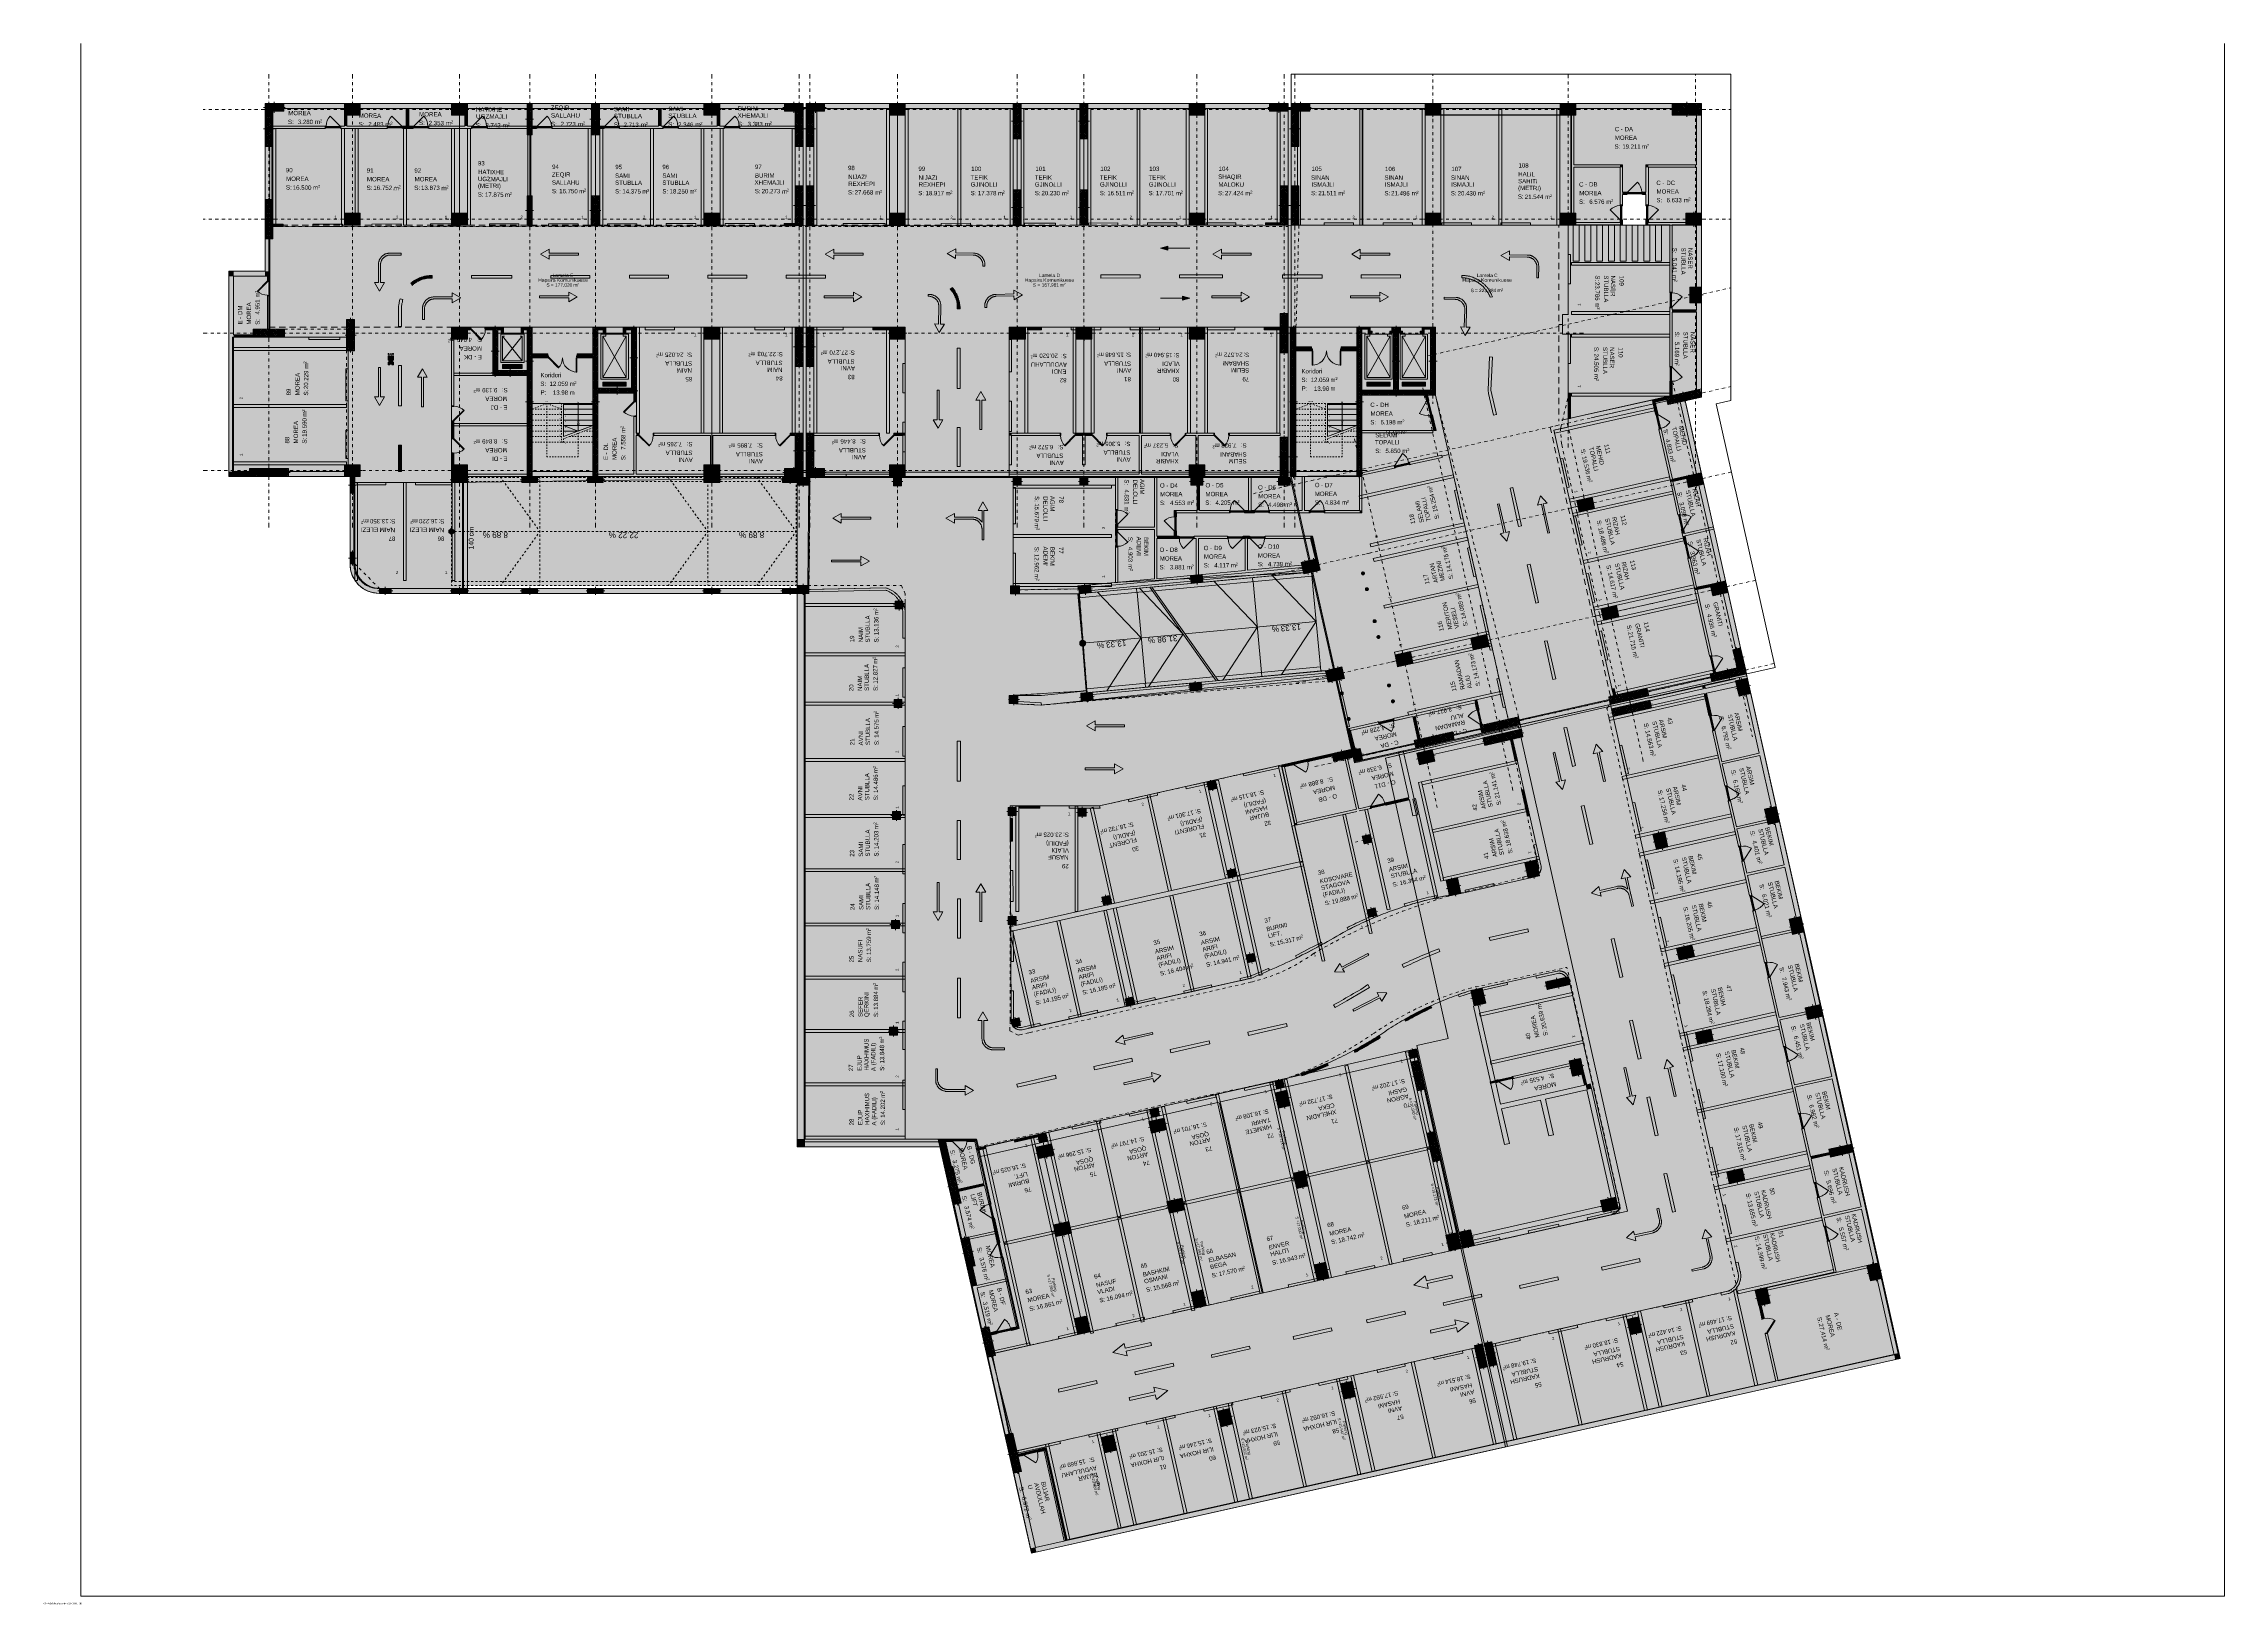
# Model space of a CAD drawing. Header units: centimetres. Extents: x -6805 to 4309, y -7338 to 617.
import ezdxf

# ---------------------------------------------------------------- set-up
doc = ezdxf.new("R2010")
doc.units = ezdxf.units.CM
for name, color, linetype in [('PDF_ - DEPO_MOREA', 7, 'Continuous'), ('PDF_ - Muret e reja', 7, 'Continuous'), ('PDF_ - muret e reja_te kryera', 7, 'Continuous'), ('PDF_- DEPO', 7, 'Continuous'), ('PDF_- GARAZHE', 7, 'Continuous'), ('PDF_A - Fill Zone', 7, 'Continuous'), ('PDF_A - Kanalet e ventilimit', 7, 'Continuous'), ('PDF_A - Kanalizimi', 7, 'Continuous'), ('PDF_A - Muret', 7, 'Continuous'), ('PDF_A - Shtyllat', 7, 'Continuous'), ('PDF_Geometry', 7, 'Continuous'), ('PDF_Text', 7, 'Continuous')]:
    doc.layers.add(name, color=color, linetype=linetype)
for name, color, linetype, true_color in [('PDF_ - MESI I RRUGES', 7, 'Continuous', 0x7f7f7f), ('PDF_ - rruga_ndarjet anesore', 7, 'Continuous', 0x7f7f7f), ('PDF_ - SHENJAT_RRUGA', 7, 'Continuous', 0x7f7f7f), ('PDF_ - Vijat_Shtigjet', 7, 'Continuous', 0x7f7f7f), ('PDF_ - zebrat', 7, 'Continuous', 0x7f7f7f), ('PDF_065 Möbel Einrichtung', 7, 'Continuous', 0x7f7f7f), ('PDF_2D Drafting - General', 7, 'Continuous', 0x7f7f7f), ('PDF_A - Akset', 7, 'Continuous', 0xfd4435), ('PDF_A - Pllaka Themel', 7, 'Continuous', 0x7f7f7f), ('PDF_A - Rampa', 7, 'Continuous', 0x7f7f7f), ('PDF_A -Polyline', 7, 'Continuous', 0x7f7f7f), ('PDF_A1 - Bodrumi -1', 7, 'Continuous', 0x7f7f7f), ('PDF_Solid Fills', 7, 'Continuous', 0x029e21), ('PDF_Structural - Stair & Railing', 171, 'Continuous', 0xaaaaff)]:
    doc.layers.add(name, color=color, linetype=linetype, true_color=true_color)
doc.styles.add('PDF Arial', font='')
doc.styles.get('PDF Arial').set_extended_font_data('Arial')

msp = doc.modelspace()

# ---------------------------------------------------------------- hatches: boundary and pattern name
at = {"layer": 'PDF_ - DEPO_MOREA', "true_color": 0x029e21, "transparency": 33554559}
for points in [[(994, -1), (994, 255), (1004, 252), (1004, 287), (1494, 287), (1494, 252), (1619, 252), (1619, -1), (1361, -1), (1361, -140), (1241, -140), (1241, -1)], [(1004, -295), (1004, -248), (994, -247), (994, -13), (1229, -13), (1229, -295)], [(1373, -13), (1619, -13), (1617, -248), (1564, -248), (1564, -295), (1373, -295)], [(-5837, -867), (-5837, -569), (-5664, -569), (-5664, -839), (-5737, -839), (-5737, -867)], [(-4714, -1062), (-4714, -889), (-4646, -889), (-4646, -841), (-4516, -841), (-4516, -1062)], [(-87, -1354), (-87, -1174), (235, -1174), (280, -1332), (254, -1338), (251, -1354)], [(-4714, -1529), (-4714, -1331), (-4341, -1331), (-4341, -1577), (-4646, -1577), (-4646, -1529)], [(-1132, -1894), (-1132, -1589), (-958, -1589), (-958, -1634), (-927, -1634), (-927, -1762), (-1043, -1762), (-1043, -1894)], [(-379, -1589), (-100, -1589), (-100, -1584), (-99, -1584), (-99, -1762), (-379, -1762)], [(-670, -2067), (-670, -1906), (-348, -1906), (-324, -2011), (-396, -2027), (-388, -2041)], [(-122, -2981), (-145, -2884), (172, -2813), (199, -2930), (179, -2934), (182, -2947), (-88, -3009), (-96, -2975)], [(-103, -3283), (-165, -3027), (-132, -3019), (-122, -3043), (99, -2993), (152, -3225)], [(-419, -3353), (-482, -3069), (-236, -3014), (-230, -3041), (-173, -3028), (-115, -3285)], [(-2145, -5222), (-2171, -5106), (-2179, -5108), (-2207, -4978), (-2060, -4978), (-2013, -5192)], [(2034, -6198), (1945, -5814), (1994, -5803), (1980, -5738), (2490, -5622), (2505, -5689), (2540, -5681), (2626, -6065)], [(-1981, -5953), (-1988, -5923), (-2002, -5926), (-2047, -5725), (-1900, -5692), (-1848, -5923)]]:
    msp.add_hatch(color=104, dxfattribs=at).paths.add_polyline_path(points)
at = {"layer": 'PDF_ - DEPO_MOREA', "true_color": 0xffcc99, "transparency": 33554559}
msp.add_hatch(color=31, dxfattribs=at).paths.add_polyline_path([(210, -2927), (184, -2810), (490, -2742), (519, -2870), (378, -2903), (375, -2890)])
at = {"layer": 'PDF_ - MESI I RRUGES', "true_color": 0xffffff, "transparency": 33554559}
for points in [[(-4934, -603), (-4931, -601), (-4928, -598), (-4924, -596), (-4921, -594), (-4918, -591), (-4914, -589), (-4911, -587), (-4907, -585), (-4903, -583), (-4900, -582), (-4896, -580), (-4892, -578), (-4889, -577), (-4885, -575), (-4881, -574), (-4877, -573), (-4873, -571), (-4869, -570), (-4865, -569), (-4862, -568), (-4858, -568), (-4854, -567), (-4850, -566), (-4845, -566), (-4841, -565), (-4837, -565), (-4833, -565), (-4829, -564), (-4825, -564), (-4825, -579), (-4829, -578), (-4832, -578), (-4836, -578), (-4840, -578), (-4843, -578), (-4847, -579), (-4850, -579), (-4854, -580), (-4857, -580), (-4861, -581), (-4864, -582), (-4868, -582), (-4871, -583), (-4875, -584), (-4878, -586), (-4881, -587), (-4885, -588), (-4888, -590), (-4891, -591), (-4894, -593), (-4898, -594), (-4901, -596), (-4904, -598), (-4907, -600), (-4910, -602), (-4913, -604), (-4915, -606), (-4918, -608), (-4921, -611), (-4924, -613), (-4926, -616)], [(-2174, -626), (-2171, -629), (-2169, -632), (-2167, -636), (-2164, -639), (-2162, -642), (-2160, -646), (-2158, -649), (-2156, -653), (-2154, -657), (-2152, -660), (-2150, -664), (-2149, -668), (-2147, -671), (-2146, -675), (-2144, -679), (-2143, -683), (-2142, -687), (-2141, -691), (-2140, -695), (-2139, -698), (-2138, -702), (-2137, -706), (-2137, -710), (-2136, -714), (-2136, -719), (-2135, -723), (-2135, -727), (-2135, -731), (-2135, -735), (-2149, -735), (-2149, -731), (-2149, -728), (-2149, -724), (-2149, -720), (-2149, -717), (-2149, -713), (-2150, -710), (-2150, -706), (-2151, -703), (-2151, -699), (-2152, -696), (-2153, -692), (-2154, -689), (-2155, -685), (-2156, -682), (-2157, -679), (-2159, -675), (-2160, -672), (-2162, -669), (-2163, -666), (-2165, -662), (-2167, -659), (-2169, -656), (-2170, -653), (-2172, -650), (-2175, -647), (-2177, -645), (-2179, -642), (-2181, -639), (-2184, -636), (-2186, -634)], [(578, -674), (567, -675), (565, -671), (563, -668), (562, -664), (560, -661), (558, -657), (556, -654), (554, -650), (552, -647), (550, -644), (547, -641), (545, -638), (543, -635), (540, -632), (538, -629), (535, -626), (532, -623), (529, -620), (526, -617), (524, -615), (521, -612), (518, -610), (514, -607), (511, -605), (508, -603), (505, -601), (501, -599), (498, -597), (495, -595), (491, -593), (488, -591), (484, -590), (480, -588), (477, -587), (473, -585), (469, -584), (466, -583), (462, -582), (458, -581), (454, -580), (450, -579), (447, -578), (443, -578), (439, -577), (435, -577), (431, -577), (427, -576), (423, -576), (423, -564), (427, -564), (431, -565), (435, -565), (439, -565), (443, -566), (447, -566), (451, -567), (455, -568), (459, -568), (463, -569), (467, -570), (471, -572), (475, -573), (479, -574), (483, -576), (486, -577), (490, -579), (494, -580), (497, -582), (501, -584), (505, -586), (508, -588), (512, -590), (515, -592), (518, -595), (522, -597), (525, -600), (528, -602), (531, -605), (534, -607), (537, -610), (540, -613), (543, -616), (545, -619), (548, -622), (551, -625), (553, -628), (556, -631), (558, -635), (560, -638), (563, -642), (565, -645), (567, -649), (569, -652), (570, -656), (572, -659), (574, -663), (575, -667), (577, -671)], [(-4989, -684), (-4974, -688), (-4976, -692), (-4977, -696), (-4977, -700), (-4978, -704), (-4979, -707), (-4980, -711), (-4980, -715), (-4981, -719), (-4981, -723), (-4981, -727), (-4981, -731), (-4981, -735), (-4981, -824), (-4996, -824), (-4996, -736), (-4996, -732), (-4996, -728), (-4996, -724), (-4996, -720), (-4995, -716), (-4995, -712), (-4994, -708), (-4993, -704), (-4993, -700), (-4992, -696), (-4991, -692), (-4990, -688)], [(564, -980), (578, -981), (570, -1149), (599, -1274), (584, -1277), (559, -1167), (556, -1150)], [(305, -3996), (311, -4011), (298, -4016), (286, -4021), (273, -4026), (261, -4031), (248, -4036), (236, -4041), (223, -4046), (211, -4051), (199, -4057), (186, -4062), (174, -4068), (162, -4074), (150, -4079), (138, -4085), (125, -4091), (119, -4076), (132, -4070), (145, -4064), (158, -4058), (171, -4052), (185, -4046), (198, -4040), (211, -4034), (224, -4029), (238, -4023), (251, -4018), (264, -4012), (278, -4007), (291, -4002)], [(-57, -4179), (-48, -4193), (-106, -4228), (-164, -4262), (-223, -4296), (-231, -4282), (-218, -4275), (-205, -4268), (-193, -4261), (-180, -4254), (-168, -4247), (-155, -4240), (-143, -4233), (-130, -4225), (-118, -4218), (-105, -4210), (-93, -4203), (-81, -4195), (-69, -4187)]]:
    msp.add_hatch(color=7, dxfattribs=at).paths.add_polyline_path(points)
at = {"layer": 'PDF_ - Muret e reja', "true_color": 0xffffff, "transparency": 33554559}
for points in [[(-5652, -589), (-5652, -593), (-5660, -593), (-5660, -592), (-5664, -592), (-5664, -589)], [(-5652, -665), (-5652, -669), (-5664, -669), (-5664, -666), (-5660, -666), (-5660, -665)]]:
    msp.add_hatch(color=7, dxfattribs=at).paths.add_polyline_path(points)
at = {"layer": 'PDF_ - Muret e reja', "transparency": 33554559}
for points in [[(235, -1174), (248, -1174), (254, -1200), (242, -1202), (235, -1174)], [(-4666, -1619), (-4646, -1619), (-4646, -1606), (-4646, -2160), (-4666, -2160)], [(-145, -2884), (-123, -2981), (-135, -2984), (-127, -3018), (-127, -3018), (-157, -2886)], [(527, -2852), (528, -2856), (516, -2858), (517, -2863), (516, -2855)], [(1045, -4633), (1043, -4621), (1043, -4621), (1059, -4689), (1047, -4691), (1034, -4635)], [(211, -4716), (235, -4711), (234, -4705), (234, -4705), (289, -4950), (289, -4951), (284, -4927), (260, -4933)], [(316, -5074), (315, -5068), (316, -5068), (400, -5443), (376, -5449), (293, -5079)]]:
    msp.add_hatch(color=256, dxfattribs=at).paths.add_polyline_path(points)
at = {"layer": 'PDF_ - muret e reja_te kryera', "transparency": 33554559}
for points in [[(-4646, 252), (-4646, 255), (-4646, 255), (-4646, 197), (-4658, 197), (-4658, 252)], [(-87, -1589), (-87, -1583), (-87, -1583), (-87, -1762), (-99, -1762), (-99, -1589)]]:
    msp.add_hatch(color=256, dxfattribs=at).paths.add_polyline_path(points)
at = {"layer": 'PDF_ - rruga_ndarjet anesore', "true_color": 0xffffff, "transparency": 33554559}
for points in [[(-1864, -1634), (-1864, -1634), (-1864, -1646), (-1852, -1646), (-1852, -1830), (-1864, -1830)], [(-2917, -2177), (-2917, -2165), (-2513, -2156), (-2510, -2158), (-2506, -2159), (-2503, -2160), (-2499, -2162), (-2496, -2163), (-2493, -2165), (-2489, -2167), (-2486, -2168), (-2483, -2170), (-2480, -2172), (-2476, -2174), (-2473, -2176), (-2470, -2179), (-2467, -2181), (-2465, -2183), (-2462, -2186), (-2459, -2188), (-2456, -2191), (-2454, -2194), (-2451, -2196), (-2449, -2199), (-2446, -2202), (-2444, -2205), (-2442, -2208), (-2439, -2211), (-2437, -2214), (-2435, -2217), (-2433, -2220), (-2432, -2224), (-2430, -2227), (-2428, -2230), (-2427, -2234), (-2425, -2237), (-2424, -2240), (-2422, -2244), (-2421, -2247), (-2420, -2251), (-2419, -2255), (-2418, -2258), (-2417, -2262), (-2416, -2265), (-2416, -2269), (-2415, -2273), (-2415, -2276), (-2415, -2388), (-2415, -2414), (-2427, -2414), (-2427, -2388), (-2427, -2277), (-2427, -2274), (-2428, -2270), (-2428, -2267), (-2429, -2263), (-2430, -2260), (-2431, -2256), (-2432, -2253), (-2433, -2249), (-2434, -2246), (-2436, -2242), (-2437, -2239), (-2439, -2236), (-2440, -2233), (-2442, -2229), (-2444, -2226), (-2446, -2223), (-2448, -2220), (-2450, -2217), (-2452, -2214), (-2454, -2211), (-2456, -2209), (-2459, -2206), (-2461, -2203), (-2464, -2201), (-2466, -2198), (-2469, -2196), (-2471, -2193), (-2474, -2191), (-2477, -2189), (-2480, -2187), (-2483, -2185), (-2486, -2183), (-2489, -2181), (-2492, -2179), (-2495, -2177), (-2498, -2175), (-2502, -2174), (-2505, -2172), (-2508, -2171), (-2512, -2170), (-2515, -2168)], [(-1880, -2706), (-1868, -2706), (-1868, -2735), (-1721, -2742), (-1720, -2754), (-1721, -2754), (-1880, -2746)], [(-1579, -3268), (-1425, -3268), (-1424, -3268), (-1421, -3280), (-1424, -3280), (-1579, -3280)], [(785, -3619), (786, -3619), (788, -3618), (790, -3618), (792, -3617), (794, -3616), (795, -3615), (797, -3614), (799, -3613), (800, -3612), (802, -3611), (803, -3609), (804, -3608), (806, -3606), (807, -3605), (808, -3603), (809, -3602), (810, -3600), (811, -3598), (812, -3597), (812, -3595), (813, -3593), (813, -3591), (814, -3589), (814, -3587), (814, -3585), (814, -3583), (814, -3582), (814, -3580), (814, -3578), (814, -3576), (813, -3574), (789, -3467), (801, -3464), (825, -3571), (826, -3573), (826, -3576), (826, -3578), (826, -3580), (826, -3582), (826, -3584), (826, -3586), (826, -3589), (826, -3591), (825, -3593), (825, -3595), (824, -3597), (823, -3599), (823, -3601), (822, -3603), (821, -3605), (820, -3607), (819, -3609), (817, -3611), (816, -3613), (815, -3614), (813, -3616), (812, -3617), (810, -3619), (809, -3620), (807, -3622), (805, -3623), (803, -3624), (801, -3625), (800, -3626), (798, -3627), (796, -3628), (794, -3629), (791, -3630), (789, -3630), (787, -3631), (735, -3643), (733, -3631)], [(291, -3725), (294, -3737), (281, -3739), (269, -3742), (256, -3745), (244, -3748), (231, -3751), (219, -3755), (207, -3758), (194, -3761), (182, -3765), (170, -3768), (158, -3772), (145, -3776), (133, -3780), (129, -3768), (142, -3764), (154, -3761), (166, -3757), (179, -3753), (191, -3750), (203, -3746), (216, -3743), (228, -3740), (241, -3737), (253, -3734), (266, -3731), (279, -3728)], [(-162, -3889), (-151, -3883), (-140, -3878), (-128, -3872), (-117, -3866), (-105, -3861), (-94, -3855), (-82, -3850), (-71, -3845), (-59, -3839), (-47, -3834), (-35, -3829), (-24, -3824), (-12, -3819), (-8, -3831), (-20, -3836), (-31, -3841), (-43, -3846), (-54, -3851), (-66, -3856), (-77, -3861), (-89, -3866), (-100, -3872), (-112, -3877), (-123, -3883), (-134, -3888), (-145, -3894), (-157, -3900)], [(1423, -3838), (1435, -3836), (1467, -3980), (1468, -3982), (1456, -3985), (1456, -3983)], [(-426, -4032), (-411, -4025), (-397, -4017), (-382, -4010), (-367, -4002), (-352, -3994), (-337, -3987), (-323, -3979), (-308, -3971), (-293, -3963), (-287, -3973), (-302, -3981), (-317, -3989), (-331, -3997), (-346, -4005), (-361, -4013), (-376, -4020), (-391, -4028), (-406, -4035), (-421, -4043)], [(-649, -4134), (-649, -4133), (-635, -4127), (-620, -4121), (-606, -4115), (-591, -4108), (-577, -4102), (-563, -4096), (-557, -4106), (-574, -4114), (-590, -4121), (-607, -4128), (-624, -4135), (-641, -4142), (-658, -4149), (-658, -4148), (-705, -4159), (-708, -4147)], [(800, -4135), (908, -4110), (910, -4110), (912, -4110), (915, -4109), (917, -4109), (919, -4109), (921, -4109), (924, -4109), (926, -4110), (928, -4110), (930, -4111), (932, -4111), (934, -4112), (937, -4112), (939, -4113), (941, -4114), (943, -4115), (945, -4116), (947, -4118), (948, -4119), (950, -4120), (952, -4122), (954, -4123), (955, -4125), (957, -4126), (958, -4128), (959, -4130), (961, -4132), (962, -4134), (963, -4135), (964, -4137), (965, -4140), (966, -4142), (967, -4144), (967, -4146), (968, -4148), (956, -4151), (956, -4151), (956, -4149), (955, -4147), (954, -4145), (954, -4143), (953, -4142), (952, -4140), (951, -4138), (950, -4137), (948, -4135), (947, -4134), (946, -4132), (945, -4131), (943, -4130), (942, -4129), (940, -4128), (938, -4127), (937, -4126), (935, -4125), (933, -4124), (931, -4123), (930, -4123), (928, -4122), (926, -4122), (924, -4122), (922, -4121), (920, -4121), (918, -4121), (916, -4121), (914, -4122), (913, -4122), (911, -4122), (803, -4146)], [(-1874, -4211), (-1862, -4211), (-1862, -4358), (-1862, -4359), (-1862, -4361), (-1862, -4363), (-1862, -4365), (-1862, -4367), (-1861, -4369), (-1861, -4370), (-1861, -4372), (-1860, -4374), (-1860, -4376), (-1859, -4377), (-1858, -4379), (-1857, -4380), (-1856, -4382), (-1855, -4383), (-1854, -4385), (-1853, -4386), (-1852, -4388), (-1850, -4389), (-1849, -4390), (-1848, -4391), (-1846, -4392), (-1844, -4393), (-1843, -4394), (-1841, -4395), (-1840, -4395), (-1838, -4396), (-1836, -4397), (-1834, -4397), (-1833, -4397), (-1831, -4398), (-1829, -4398), (-1827, -4398), (-1825, -4398), (-1823, -4398), (-1822, -4397), (-1728, -4376), (-1725, -4388), (-1819, -4409), (-1821, -4409), (-1824, -4410), (-1826, -4410), (-1828, -4410), (-1830, -4410), (-1832, -4409), (-1834, -4409), (-1836, -4409), (-1838, -4408), (-1840, -4408), (-1842, -4407), (-1845, -4406), (-1846, -4406), (-1848, -4405), (-1850, -4404), (-1852, -4403), (-1854, -4401), (-1856, -4400), (-1857, -4399), (-1859, -4397), (-1860, -4396), (-1862, -4394), (-1863, -4393), (-1865, -4391), (-1866, -4389), (-1867, -4388), (-1868, -4386), (-1869, -4384), (-1870, -4382), (-1871, -4380), (-1871, -4378), (-1872, -4376), (-1873, -4374), (-1873, -4372), (-1873, -4370), (-1874, -4367), (-1874, -4365), (-1874, -4363), (-1874, -4361), (-1874, -4359), (-1874, -4357)], [(468, -4209), (526, -4196), (654, -4168), (656, -4179), (529, -4208), (471, -4221), (460, -4224), (450, -4228), (439, -4231), (429, -4235), (418, -4238), (408, -4242), (404, -4231), (414, -4227), (425, -4223), (436, -4220), (446, -4216), (457, -4213)], [(264, -4287), (269, -4298), (257, -4303), (246, -4309), (235, -4314), (224, -4320), (213, -4325), (202, -4331), (191, -4337), (180, -4342), (169, -4348), (158, -4354), (147, -4360), (136, -4366), (132, -4355), (143, -4349), (154, -4343), (165, -4337), (175, -4331), (186, -4325), (197, -4320), (208, -4314), (220, -4308), (231, -4303), (242, -4297), (253, -4292)], [(-127, -4514), (-116, -4508), (-104, -4501), (-93, -4495), (-81, -4488), (-70, -4482), (-58, -4475), (-47, -4468), (-35, -4461), (-24, -4454), (-13, -4447), (-2, -4440), (3, -4437), (7, -4449), (5, -4450), (-6, -4458), (-18, -4465), (-29, -4472), (-41, -4479), (-53, -4486), (-64, -4492), (-76, -4499), (-88, -4506), (-100, -4512), (-111, -4519), (-123, -4525)], [(-2414, -4666), (-2414, -4749), (-2414, -4816), (-2426, -4816), (-2426, -4749), (-2426, -4666)], [(-396, -4632), (-384, -4628), (-371, -4623), (-359, -4619), (-347, -4614), (-335, -4610), (-323, -4605), (-311, -4600), (-299, -4595), (-287, -4590), (-275, -4585), (-263, -4580), (-259, -4591), (-271, -4596), (-283, -4601), (-295, -4606), (-307, -4611), (-319, -4616), (-332, -4621), (-344, -4626), (-356, -4631), (-369, -4635), (-381, -4640), (-393, -4644)], [(1777, -5742), (1780, -5741), (1782, -5740), (1785, -5739), (1787, -5738), (1790, -5736), (1792, -5735), (1795, -5734), (1797, -5732), (1799, -5730), (1802, -5728), (1804, -5727), (1806, -5725), (1808, -5723), (1810, -5721), (1812, -5719), (1814, -5716), (1816, -5714), (1817, -5712), (1819, -5709), (1820, -5707), (1822, -5704), (1823, -5702), (1824, -5699), (1826, -5697), (1827, -5694), (1828, -5691), (1828, -5689), (1829, -5686), (1830, -5683), (1831, -5680), (1831, -5678), (1831, -5675), (1832, -5672), (1832, -5669), (1832, -5666), (1832, -5663), (1832, -5660), (1832, -5658), (1831, -5655), (1831, -5652), (1830, -5649), (1830, -5646), (1829, -5643), (1828, -5641), (1827, -5638), (1818, -5596), (1830, -5594), (1839, -5635), (1840, -5638), (1841, -5641), (1842, -5643), (1842, -5646), (1843, -5649), (1843, -5652), (1844, -5655), (1844, -5658), (1844, -5661), (1844, -5664), (1844, -5667), (1844, -5670), (1844, -5673), (1843, -5676), (1843, -5679), (1842, -5682), (1842, -5685), (1841, -5688), (1840, -5691), (1839, -5694), (1838, -5697), (1837, -5700), (1836, -5702), (1835, -5705), (1834, -5708), (1832, -5711), (1831, -5713), (1829, -5716), (1827, -5718), (1826, -5721), (1824, -5723), (1822, -5725), (1820, -5728), (1818, -5730), (1816, -5732), (1814, -5734), (1811, -5736), (1809, -5738), (1807, -5740), (1804, -5742), (1802, -5743), (1799, -5745), (1797, -5747), (1794, -5748), (1791, -5749), (1789, -5751), (1786, -5752), (1783, -5753), (1780, -5754), (1746, -5762), (1743, -5750)]]:
    msp.add_hatch(color=7, dxfattribs=at).paths.add_polyline_path(points)
at = {"layer": 'PDF_ - SHENJAT_RRUGA', "true_color": 0xffffff, "transparency": 33554559}
for points in [[(-4273, -456), (-4229, -431), (-4229, -451), (-4079, -451), (-4079, -461), (-4229, -461), (-4229, -481)], [(-2822, -456), (-2778, -431), (-2778, -451), (-2628, -451), (-2628, -461), (-2778, -461), (-2778, -481)], [(-2157, -429), (-2157, -449), (-2067, -451), (-2065, -451), (-2063, -451), (-2060, -451), (-2058, -451), (-2055, -452), (-2053, -452), (-2051, -453), (-2048, -454), (-2046, -455), (-2044, -455), (-2042, -456), (-2040, -457), (-2038, -459), (-2035, -460), (-2033, -461), (-2032, -463), (-2030, -464), (-2028, -466), (-2026, -467), (-2024, -469), (-2023, -471), (-2021, -473), (-2020, -474), (-2018, -476), (-2017, -478), (-2016, -481), (-2015, -483), (-2014, -485), (-2013, -487), (-2012, -489), (-2011, -492), (-2010, -494), (-2010, -496), (-2009, -499), (-2009, -501), (-2009, -503), (-2009, -506), (-2009, -508), (-2009, -518), (-2019, -518), (-2019, -512), (-2019, -510), (-2019, -508), (-2019, -505), (-2019, -503), (-2020, -501), (-2020, -499), (-2021, -497), (-2021, -495), (-2022, -493), (-2023, -491), (-2024, -489), (-2025, -487), (-2026, -485), (-2027, -483), (-2028, -481), (-2030, -480), (-2031, -478), (-2032, -476), (-2034, -475), (-2036, -473), (-2037, -472), (-2039, -471), (-2041, -469), (-2043, -468), (-2045, -467), (-2047, -466), (-2048, -465), (-2051, -464), (-2053, -463), (-2055, -463), (-2057, -462), (-2059, -462), (-2061, -461), (-2063, -461), (-2065, -461), (-2068, -461), (-2158, -459), (-2158, -479), (-2201, -453)], [(-846, -456), (-802, -431), (-802, -451), (-652, -451), (-652, -461), (-802, -461), (-802, -481)], [(-139, -456), (-95, -431), (-95, -451), (55, -451), (55, -461), (-95, -461), (-95, -481)], [(666, -439), (666, -459), (756, -461), (758, -461), (760, -461), (763, -461), (765, -461), (768, -462), (770, -462), (772, -463), (775, -463), (777, -464), (779, -465), (781, -466), (783, -467), (785, -468), (788, -469), (790, -471), (791, -472), (793, -474), (795, -475), (797, -477), (799, -479), (800, -480), (802, -482), (803, -484), (805, -486), (806, -488), (807, -490), (808, -492), (809, -494), (810, -497), (811, -499), (812, -501), (813, -503), (813, -506), (814, -508), (814, -510), (814, -513), (815, -515), (815, -518), (814, -577), (804, -577), (805, -522), (805, -519), (804, -517), (804, -515), (804, -513), (804, -511), (803, -509), (803, -506), (802, -504), (801, -502), (800, -500), (799, -498), (798, -496), (797, -495), (796, -493), (795, -491), (793, -489), (792, -487), (791, -486), (789, -484), (787, -483), (786, -481), (784, -480), (782, -479), (780, -478), (778, -477), (777, -476), (775, -475), (772, -474), (770, -473), (768, -473), (766, -472), (764, -472), (762, -471), (760, -471), (758, -471), (755, -471), (665, -469), (665, -489), (622, -463)], [(-5119, -601), (-5099, -601), (-5099, -511), (-5099, -508), (-5099, -506), (-5098, -503), (-5098, -501), (-5098, -499), (-5097, -496), (-5097, -494), (-5096, -492), (-5095, -489), (-5095, -487), (-5094, -485), (-5093, -483), (-5092, -481), (-5090, -479), (-5089, -477), (-5088, -475), (-5086, -473), (-5085, -471), (-5083, -469), (-5081, -467), (-5080, -466), (-5078, -464), (-5076, -463), (-5074, -461), (-5072, -460), (-5070, -459), (-5068, -457), (-5066, -456), (-5064, -455), (-5061, -454), (-5059, -454), (-5057, -453), (-5055, -452), (-5052, -452), (-5050, -451), (-5047, -451), (-5045, -451), (-5043, -451), (-4984, -451), (-4984, -461), (-5039, -461), (-5041, -461), (-5043, -461), (-5045, -461), (-5047, -461), (-5049, -462), (-5052, -462), (-5054, -463), (-5056, -464), (-5058, -464), (-5060, -465), (-5062, -466), (-5064, -467), (-5065, -468), (-5067, -470), (-5069, -471), (-5071, -472), (-5072, -474), (-5074, -475), (-5075, -477), (-5077, -478), (-5078, -480), (-5080, -482), (-5081, -484), (-5082, -486), (-5083, -488), (-5084, -489), (-5085, -491), (-5086, -494), (-5086, -496), (-5087, -498), (-5087, -500), (-5088, -502), (-5088, -504), (-5088, -506), (-5089, -508), (-5089, -511), (-5089, -601), (-5069, -601), (-5094, -644)], [(-4724, -654), (-4680, -679), (-4724, -704), (-4724, -684), (-4814, -684), (-4816, -684), (-4818, -684), (-4820, -685), (-4823, -685), (-4825, -685), (-4827, -686), (-4829, -686), (-4831, -687), (-4833, -688), (-4835, -689), (-4837, -690), (-4839, -691), (-4841, -692), (-4843, -693), (-4844, -694), (-4846, -696), (-4848, -697), (-4849, -699), (-4851, -700), (-4852, -702), (-4854, -704), (-4855, -705), (-4856, -707), (-4857, -709), (-4858, -711), (-4859, -713), (-4860, -715), (-4861, -717), (-4862, -719), (-4862, -721), (-4863, -723), (-4863, -725), (-4864, -728), (-4864, -730), (-4864, -732), (-4864, -734), (-4864, -789), (-4874, -789), (-4874, -730), (-4874, -728), (-4874, -725), (-4873, -723), (-4873, -721), (-4872, -718), (-4872, -716), (-4871, -714), (-4870, -711), (-4869, -709), (-4868, -707), (-4867, -705), (-4866, -703), (-4865, -701), (-4863, -699), (-4862, -697), (-4861, -695), (-4859, -693), (-4857, -691), (-4856, -690), (-4854, -688), (-4852, -687), (-4850, -685), (-4848, -684), (-4846, -682), (-4844, -681), (-4842, -680), (-4840, -679), (-4837, -678), (-4835, -677), (-4833, -677), (-4831, -676), (-4828, -675), (-4826, -675), (-4824, -675), (-4821, -674), (-4819, -674), (-4816, -674), (-4814, -674), (-4724, -674)], [(-4086, -674), (-4129, -699), (-4129, -679), (-4279, -679), (-4279, -669), (-4129, -669), (-4129, -649)], [(-2635, -674), (-2678, -699), (-2678, -679), (-2828, -679), (-2828, -669), (-2678, -669), (-2678, -649)], [(-2215, -813), (-2241, -856), (-2265, -812), (-2245, -813), (-2243, -722), (-2243, -720), (-2243, -718), (-2243, -716), (-2243, -714), (-2244, -712), (-2244, -710), (-2245, -707), (-2245, -705), (-2246, -703), (-2247, -701), (-2248, -699), (-2249, -697), (-2250, -695), (-2251, -694), (-2252, -692), (-2254, -690), (-2255, -688), (-2257, -687), (-2258, -685), (-2260, -684), (-2262, -682), (-2263, -681), (-2265, -680), (-2267, -679), (-2269, -678), (-2271, -677), (-2273, -676), (-2275, -675), (-2277, -674), (-2279, -673), (-2281, -673), (-2283, -672), (-2285, -672), (-2287, -672), (-2290, -671), (-2292, -671), (-2298, -671), (-2298, -661), (-2287, -661), (-2285, -662), (-2283, -662), (-2280, -662), (-2278, -663), (-2276, -663), (-2273, -664), (-2271, -665), (-2269, -666), (-2267, -667), (-2264, -668), (-2262, -669), (-2260, -670), (-2258, -671), (-2256, -673), (-2254, -674), (-2253, -676), (-2251, -677), (-2249, -679), (-2247, -681), (-2246, -683), (-2244, -684), (-2243, -686), (-2242, -688), (-2240, -690), (-2239, -693), (-2238, -695), (-2237, -697), (-2236, -699), (-2236, -701), (-2235, -704), (-2234, -706), (-2234, -708), (-2233, -711), (-2233, -713), (-2233, -716), (-2233, -718), (-2233, -720), (-2233, -723), (-2235, -813)], [(-1861, -639), (-1817, -663), (-1859, -689), (-1860, -669), (-1950, -671), (-1952, -671), (-1954, -671), (-1956, -672), (-1959, -672), (-1961, -672), (-1963, -673), (-1965, -674), (-1967, -674), (-1969, -675), (-1971, -676), (-1973, -677), (-1975, -678), (-1977, -679), (-1978, -681), (-1980, -682), (-1982, -683), (-1983, -685), (-1985, -686), (-1986, -688), (-1988, -690), (-1989, -691), (-1990, -693), (-1992, -695), (-1993, -697), (-1994, -699), (-1995, -701), (-1995, -703), (-1996, -705), (-1997, -707), (-1997, -709), (-1998, -711), (-1998, -713), (-1999, -716), (-1999, -718), (-1999, -720), (-1999, -722), (-1999, -728), (-2009, -728), (-2009, -718), (-2009, -716), (-2009, -713), (-2008, -711), (-2008, -709), (-2008, -706), (-2007, -704), (-2006, -702), (-2006, -699), (-2005, -697), (-2004, -695), (-2003, -693), (-2002, -691), (-2000, -689), (-1999, -687), (-1998, -685), (-1996, -683), (-1995, -681), (-1993, -679), (-1991, -677), (-1990, -676), (-1988, -674), (-1986, -673), (-1984, -671), (-1982, -670), (-1980, -669), (-1978, -668), (-1976, -667), (-1974, -666), (-1971, -665), (-1969, -664), (-1967, -663), (-1964, -663), (-1962, -662), (-1960, -662), (-1957, -661), (-1955, -661), (-1953, -661), (-1950, -661), (-1860, -659)], [(-659, -674), (-702, -699), (-702, -679), (-852, -679), (-852, -669), (-702, -669), (-702, -649)], [(48, -674), (5, -699), (5, -679), (-145, -679), (-145, -669), (5, -669), (5, -649)], [(465, -828), (439, -871), (415, -827), (435, -828), (437, -738), (437, -735), (437, -733), (437, -731), (437, -729), (436, -727), (436, -725), (435, -722), (435, -720), (434, -718), (433, -716), (432, -714), (431, -712), (430, -711), (429, -709), (427, -707), (426, -705), (425, -704), (423, -702), (422, -700), (420, -699), (418, -697), (417, -696), (415, -695), (413, -694), (411, -693), (409, -692), (407, -691), (405, -690), (403, -689), (401, -688), (399, -688), (397, -687), (395, -687), (393, -687), (390, -687), (388, -686), (333, -685), (333, -675), (393, -677), (395, -677), (397, -677), (400, -677), (402, -678), (404, -678), (407, -679), (409, -680), (411, -681), (413, -682), (416, -683), (418, -684), (420, -685), (422, -686), (424, -688), (426, -689), (427, -691), (429, -692), (431, -694), (433, -696), (434, -698), (436, -700), (437, -702), (438, -704), (440, -706), (441, -708), (442, -710), (443, -712), (444, -714), (444, -717), (445, -719), (446, -721), (446, -723), (447, -726), (447, -728), (447, -731), (447, -733), (447, -735), (447, -738), (445, -828)], [(-5094, -1227), (-5119, -1184), (-5099, -1184), (-5099, -1033), (-5089, -1033), (-5089, -1184), (-5069, -1184)], [(-4875, -1040), (-4850, -1083), (-4870, -1083), (-4870, -1234), (-4880, -1234), (-4880, -1083), (-4900, -1083)], [(-2247, -1343), (-2272, -1300), (-2252, -1300), (-2252, -1150), (-2242, -1150), (-2242, -1300), (-2222, -1300)], [(-2029, -1156), (-2004, -1200), (-2024, -1200), (-2024, -1350), (-2034, -1350), (-2034, -1200), (-2054, -1200)], [(-2784, -1802), (-2740, -1777), (-2740, -1797), (-2590, -1797), (-2590, -1807), (-2740, -1807), (-2740, -1827)], [(-2164, -1777), (-2164, -1797), (-2073, -1797), (-2071, -1797), (-2069, -1797), (-2066, -1797), (-2064, -1797), (-2062, -1798), (-2060, -1798), (-2057, -1799), (-2055, -1799), (-2053, -1800), (-2051, -1801), (-2048, -1802), (-2046, -1802), (-2044, -1804), (-2042, -1805), (-2040, -1806), (-2038, -1807), (-2036, -1809), (-2034, -1810), (-2033, -1812), (-2031, -1813), (-2029, -1815), (-2028, -1817), (-2026, -1818), (-2025, -1820), (-2023, -1822), (-2023, -1763), (-2043, -1763), (-2018, -1719), (-1993, -1763), (-2013, -1763), (-2013, -1853), (-2013, -1855), (-2013, -1857), (-2013, -1912), (-2023, -1912), (-2023, -1857), (-2023, -1855), (-2024, -1852), (-2024, -1850), (-2024, -1848), (-2025, -1846), (-2025, -1844), (-2026, -1842), (-2026, -1840), (-2027, -1838), (-2028, -1836), (-2029, -1834), (-2030, -1832), (-2031, -1830), (-2032, -1828), (-2034, -1826), (-2035, -1825), (-2037, -1823), (-2038, -1821), (-2040, -1820), (-2041, -1818), (-2043, -1817), (-2045, -1816), (-2047, -1815), (-2048, -1813), (-2050, -1812), (-2052, -1811), (-2054, -1811), (-2056, -1810), (-2058, -1809), (-2061, -1809), (-2063, -1808), (-2065, -1808), (-2067, -1807), (-2069, -1807), (-2071, -1807), (-2073, -1807), (-2164, -1807), (-2164, -1827), (-2207, -1802)], [(651, -1918), (617, -1881), (636, -1877), (604, -1730), (613, -1728), (646, -1875), (666, -1870)], [(823, -1688), (857, -1725), (837, -1729), (870, -1876), (861, -1878), (828, -1731), (808, -1736)], [(-2596, -2020), (-2640, -2045), (-2640, -2025), (-2790, -2025), (-2790, -2015), (-2640, -2015), (-2640, -1995)], [(-1490, -2860), (-1447, -2835), (-1447, -2855), (-1297, -2855), (-1297, -2865), (-1447, -2865), (-1447, -2885)], [(935, -3184), (901, -3147), (921, -3143), (888, -2997), (897, -2994), (930, -3141), (950, -3136)], [(1107, -2954), (1141, -2991), (1122, -2995), (1154, -3142), (1145, -3144), (1112, -2998), (1092, -3002)], [(-1303, -3079), (-1347, -3104), (-1347, -3084), (-1497, -3084), (-1497, -3074), (-1347, -3074), (-1347, -3054)], [(-2247, -3852), (-2272, -3808), (-2252, -3808), (-2252, -3658), (-2242, -3658), (-2242, -3808), (-2222, -3808)], [(-2029, -3665), (-2004, -3708), (-2024, -3708), (-2024, -3858), (-2034, -3858), (-2034, -3708), (-2054, -3708)], [(1121, -3679), (1126, -3699), (1213, -3679), (1216, -3678), (1218, -3678), (1220, -3678), (1223, -3677), (1225, -3677), (1227, -3677), (1230, -3677), (1232, -3677), (1234, -3677), (1237, -3678), (1239, -3678), (1241, -3679), (1244, -3679), (1246, -3680), (1248, -3681), (1250, -3681), (1252, -3682), (1255, -3683), (1257, -3685), (1259, -3686), (1261, -3687), (1262, -3688), (1264, -3690), (1266, -3691), (1268, -3693), (1255, -3635), (1235, -3640), (1250, -3592), (1284, -3629), (1265, -3633), (1284, -3721), (1285, -3723), (1285, -3725), (1297, -3778), (1288, -3780), (1275, -3727), (1275, -3725), (1274, -3722), (1274, -3720), (1273, -3718), (1272, -3716), (1271, -3714), (1270, -3712), (1269, -3711), (1268, -3709), (1266, -3707), (1265, -3705), (1263, -3704), (1262, -3702), (1260, -3701), (1259, -3699), (1257, -3698), (1255, -3697), (1253, -3695), (1252, -3694), (1250, -3693), (1248, -3692), (1246, -3691), (1244, -3691), (1242, -3690), (1239, -3689), (1237, -3689), (1235, -3688), (1233, -3688), (1231, -3688), (1229, -3688), (1227, -3688), (1224, -3688), (1222, -3688), (1220, -3688), (1218, -3688), (1216, -3689), (1128, -3709), (1132, -3728), (1084, -3713)], [(-226, -4114), (-199, -4072), (-190, -4090), (-57, -4020), (-52, -4029), (-185, -4099), (-176, -4116)], [(41, -4221), (14, -4263), (5, -4246), (-128, -4315), (-133, -4306), (0, -4237), (-9, -4219)], [(-2044, -4361), (-2019, -4318), (-1994, -4361), (-2014, -4361), (-2014, -4451), (-2014, -4454), (-2013, -4456), (-2013, -4458), (-2013, -4460), (-2012, -4462), (-2012, -4464), (-2011, -4466), (-2011, -4468), (-2010, -4471), (-2009, -4473), (-2008, -4474), (-2007, -4476), (-2006, -4478), (-2005, -4480), (-2003, -4482), (-2002, -4484), (-2000, -4485), (-1999, -4487), (-1997, -4488), (-1996, -4490), (-1994, -4491), (-1992, -4492), (-1990, -4494), (-1989, -4495), (-1987, -4496), (-1985, -4497), (-1983, -4498), (-1981, -4498), (-1979, -4499), (-1977, -4500), (-1974, -4500), (-1972, -4501), (-1970, -4501), (-1968, -4501), (-1966, -4501), (-1964, -4501), (-1909, -4501), (-1909, -4511), (-1968, -4511), (-1970, -4511), (-1972, -4511), (-1975, -4511), (-1977, -4510), (-1980, -4510), (-1982, -4509), (-1984, -4508), (-1986, -4508), (-1989, -4507), (-1991, -4506), (-1993, -4505), (-1995, -4503), (-1997, -4502), (-1999, -4501), (-2001, -4499), (-2003, -4498), (-2005, -4496), (-2006, -4495), (-2008, -4493), (-2010, -4491), (-2011, -4489), (-2013, -4487), (-2014, -4485), (-2015, -4483), (-2017, -4481), (-2018, -4479), (-2019, -4477), (-2020, -4475), (-2020, -4473), (-2021, -4470), (-2022, -4468), (-2022, -4466), (-2023, -4463), (-2023, -4461), (-2023, -4459), (-2024, -4456), (-2024, -4454), (-2024, -4451), (-2024, -4361)], [(-2109, -4743), (-2109, -4723), (-2199, -4723), (-2202, -4723), (-2204, -4723), (-2206, -4723), (-2209, -4723), (-2211, -4722), (-2213, -4722), (-2216, -4721), (-2218, -4721), (-2220, -4720), (-2223, -4719), (-2225, -4718), (-2227, -4717), (-2229, -4716), (-2231, -4715), (-2233, -4714), (-2235, -4712), (-2237, -4711), (-2239, -4709), (-2241, -4708), (-2243, -4706), (-2244, -4704), (-2246, -4702), (-2247, -4701), (-2249, -4699), (-2250, -4697), (-2251, -4695), (-2252, -4693), (-2254, -4690), (-2254, -4688), (-2255, -4686), (-2256, -4684), (-2257, -4681), (-2258, -4679), (-2258, -4677), (-2259, -4674), (-2259, -4672), (-2259, -4670), (-2259, -4667), (-2259, -4608), (-2249, -4608), (-2249, -4663), (-2249, -4665), (-2249, -4668), (-2249, -4670), (-2248, -4672), (-2248, -4674), (-2248, -4676), (-2247, -4678), (-2246, -4680), (-2245, -4682), (-2245, -4684), (-2244, -4686), (-2243, -4688), (-2241, -4690), (-2240, -4692), (-2239, -4694), (-2237, -4695), (-2236, -4697), (-2235, -4699), (-2233, -4700), (-2231, -4702), (-2230, -4703), (-2228, -4704), (-2226, -4705), (-2224, -4707), (-2222, -4708), (-2220, -4709), (-2218, -4709), (-2216, -4710), (-2214, -4711), (-2212, -4712), (-2210, -4712), (-2208, -4712), (-2206, -4713), (-2204, -4713), (-2201, -4713), (-2199, -4713), (-2109, -4713), (-2109, -4693), (-2066, -4718)], [(1295, -4791), (1262, -4754), (1281, -4749), (1248, -4603), (1258, -4601), (1291, -4747), (1310, -4743)], [(1468, -4560), (1502, -4597), (1482, -4602), (1515, -4748), (1505, -4750), (1472, -4604), (1453, -4608)], [(1309, -5484), (1261, -5469), (1298, -5435), (1303, -5455), (1390, -5435), (1393, -5435), (1395, -5434), (1397, -5433), (1399, -5432), (1401, -5432), (1403, -5431), (1405, -5430), (1407, -5428), (1408, -5427), (1410, -5426), (1412, -5425), (1413, -5423), (1415, -5422), (1416, -5420), (1418, -5418), (1419, -5417), (1421, -5415), (1422, -5413), (1423, -5411), (1424, -5409), (1425, -5407), (1426, -5405), (1427, -5403), (1427, -5401), (1428, -5399), (1428, -5397), (1429, -5395), (1429, -5393), (1429, -5391), (1430, -5388), (1430, -5386), (1430, -5384), (1429, -5382), (1429, -5380), (1429, -5377), (1428, -5375), (1416, -5322), (1426, -5319), (1439, -5377), (1439, -5380), (1440, -5382), (1440, -5384), (1440, -5387), (1440, -5389), (1440, -5391), (1440, -5394), (1439, -5396), (1439, -5399), (1438, -5401), (1438, -5403), (1437, -5406), (1436, -5408), (1436, -5410), (1435, -5412), (1434, -5414), (1432, -5417), (1431, -5419), (1430, -5421), (1428, -5423), (1427, -5424), (1425, -5426), (1424, -5428), (1422, -5430), (1420, -5431), (1419, -5433), (1417, -5434), (1415, -5436), (1413, -5437), (1411, -5438), (1408, -5439), (1406, -5440), (1404, -5441), (1402, -5442), (1400, -5443), (1397, -5444), (1395, -5444), (1393, -5445), (1305, -5465)], [(1696, -5464), (1677, -5469), (1696, -5557), (1697, -5559), (1697, -5561), (1698, -5564), (1698, -5566), (1698, -5568), (1698, -5571), (1698, -5573), (1698, -5576), (1698, -5578), (1698, -5580), (1697, -5583), (1697, -5585), (1696, -5587), (1695, -5590), (1694, -5592), (1694, -5594), (1693, -5596), (1692, -5599), (1690, -5601), (1689, -5603), (1688, -5605), (1686, -5607), (1685, -5608), (1683, -5610), (1682, -5612), (1680, -5614), (1678, -5615), (1676, -5617), (1674, -5618), (1672, -5620), (1670, -5621), (1668, -5622), (1666, -5623), (1664, -5624), (1662, -5625), (1660, -5626), (1657, -5627), (1655, -5627), (1597, -5640), (1595, -5631), (1649, -5619), (1651, -5618), (1653, -5617), (1655, -5617), (1657, -5616), (1659, -5615), (1661, -5614), (1663, -5613), (1665, -5612), (1667, -5611), (1668, -5609), (1670, -5608), (1672, -5607), (1673, -5605), (1675, -5603), (1676, -5602), (1678, -5600), (1679, -5598), (1680, -5597), (1681, -5595), (1682, -5593), (1683, -5591), (1684, -5589), (1685, -5587), (1686, -5585), (1686, -5583), (1687, -5580), (1687, -5578), (1687, -5576), (1688, -5574), (1688, -5572), (1688, -5570), (1688, -5567), (1688, -5565), (1687, -5563), (1687, -5561), (1687, -5559), (1667, -5471), (1647, -5475), (1662, -5427)], [(236, -5663), (242, -5688), (372, -5659), (375, -5673), (245, -5702), (250, -5727), (178, -5710)], [(400, -5950), (395, -5926), (265, -5955), (262, -5940), (391, -5911), (386, -5887), (458, -5904)], [(-1298, -6008), (-1293, -6032), (-1163, -6003), (-1160, -6018), (-1289, -6047), (-1284, -6071), (-1356, -6054)], [(-1134, -6294), (-1140, -6270), (-1270, -6299), (-1273, -6284), (-1143, -6255), (-1148, -6231), (-1076, -6248)]]:
    msp.add_hatch(color=7, dxfattribs=at).paths.add_polyline_path(points)
at = {"layer": 'PDF_- DEPO', "true_color": 0x41c341, "transparency": 33554559}
for points in [[(-5637, 197), (-5637, 272), (-5582, 272), (-5582, 287), (-5272, 292), (-5272, 197)], [(-5260, 197), (-5260, 252), (-5192, 252), (-5192, 287), (-4957, 287), (-4957, 197)], [(-4945, 197), (-4945, 287), (-4726, 287), (-4726, 252), (-4658, 255), (-4658, 197)]]:
    msp.add_hatch(color=95, dxfattribs=at).paths.add_polyline_path(points)
at = {"layer": 'PDF_- DEPO', "true_color": 0xccccff, "transparency": 33554559}
for points in [[(-3659, 197), (-3659, 287), (-3440, 287), (-3440, 252), (-3372, 252), (-3372, 197)], [(-3360, 197), (-3360, 287), (-3030, 287), (-3030, 272), (-2975, 272), (-2975, 197)], [(1494, -739), (1494, -307), (1617, -308), (1617, -624), (1584, -624), (1584, -704), (1619, -704), (1619, -739)], [(1408, -1210), (1467, -1196), (1473, -1223), (1536, -1209), (1618, -1575), (1497, -1602)], [(-3785, -1577), (-3785, -1381), (-3406, -1381), (-3406, -1529), (-3440, -1529), (-3440, -1577)], [(-3360, -1577), (-3360, -1529), (-3394, -1529), (-3394, -1381), (-2975, -1381), (-2975, -1549), (-3030, -1549), (-3030, -1577)], [(-2880, -1549), (-2880, -1381), (-2426, -1381), (-2426, -1529), (-2494, -1529), (-2494, -1579), (-2825, -1578), (-2825, -1549)], [(-1804, -1579), (-1804, -1529), (-1872, -1529), (-1872, -1381), (-1510, -1381), (-1504, -1529), (-1544, -1529), (-1544, -1569)], [(-1464, -1579), (-1464, -1529), (-1504, -1529), (-1498, -1381), (-1222, -1381), (-1222, -1577)], [(-1210, -1577), (-1210, -1381), (-934, -1381), (-934, -1529), (-968, -1529), (-968, -1577)], [(-888, -1579), (-888, -1529), (-922, -1529), (-922, -1381), (-503, -1381), (-503, -1549), (-558, -1549), (-558, -1577)], [(1500, -1614), (1567, -1599), (1578, -1646), (1630, -1634), (1680, -1852), (1558, -1879)], [(1623, -2166), (1690, -2151), (1701, -2198), (1754, -2186), (1817, -2469), (1804, -2472), (1825, -2565), (1717, -2589)], [(1747, -3043), (1669, -2694), (1825, -2658), (1836, -2708), (1871, -2701), (1938, -3000)], [(1750, -3054), (1941, -3012), (2000, -3277), (1963, -3285), (1976, -3339), (1822, -3374)], [(1824, -3385), (1980, -3350), (1983, -3363), (2012, -3356), (2065, -3568), (1875, -3611)], [(1878, -3623), (2068, -3580), (2126, -3837), (2091, -3845), (2103, -3899), (1948, -3934)], [(1950, -3946), (2106, -3911), (2108, -3923), (2147, -3914), (2226, -4286), (2172, -4298), (2176, -4317), (2040, -4347)], [(2043, -4359), (2179, -4329), (2185, -4357), (2240, -4344), (2308, -4647), (2117, -4690)], [(2120, -4702), (2310, -4659), (2390, -4997), (2293, -5018), (2296, -5034), (2199, -5055)], [(2202, -5067), (2298, -5044), (2301, -5058), (2399, -5036), (2457, -5312), (2266, -5355)], [(-1751, -7047), (-1837, -6663), (-1822, -6660), (-1839, -6584), (-1707, -6555), (-1604, -7014)]]:
    msp.add_hatch(color=254, dxfattribs=at).paths.add_polyline_path(points)
at = {"layer": 'PDF_- DEPO', "true_color": 0x96e196, "transparency": 33554559}
msp.add_hatch(color=81, dxfattribs=at).paths.add_polyline_path([(620, -4788), (595, -4679), (975, -4594), (987, -4646), (1034, -4635), (1046, -4688)])
at = {"layer": 'PDF_- DEPO', "true_color": 0x029e21, "transparency": 33554559}
msp.add_hatch(color=104, dxfattribs=at).paths.add_polyline_path([(-2013, -5204), (-2010, -5203), (-1958, -5436), (-2104, -5469), (-2156, -5236)])
at = {"layer": 'PDF_- GARAZHE', "true_color": 0xccccff, "transparency": 33554559}
for points in [[(-87, -1583), (357, -1484), (444, -1869), (-44, -1979), (-87, -1774)], [(-455, -3374), (-122, -3299), (-3, -3828), (-16, -3834), (-29, -3839), (-42, -3845), (-55, -3851), (-68, -3857), (-81, -3863), (-93, -3869), (-106, -3875), (-119, -3881), (-132, -3887), (-144, -3893), (-157, -3900), (-169, -3906), (-182, -3913), (-194, -3920), (-207, -3926), (-219, -3933), (-232, -3940), (-244, -3947), (-256, -3954), (-268, -3962), (-281, -3969), (-293, -3976), (-305, -3984), (-317, -3991)], [(-1016, -3704), (-730, -3640), (-620, -4133), (-618, -4140), (-903, -4204)], [(-1454, -3802), (-1329, -3774), (-1216, -4274), (-1525, -4343), (-1637, -3843)]]:
    msp.add_hatch(color=254, dxfattribs=at).paths.add_polyline_path(points)
at = {"layer": 'PDF_- GARAZHE', "true_color": 0x029e21, "transparency": 33554559}
msp.add_hatch(color=104, dxfattribs=at).paths.add_polyline_path([(-5217, -2048), (-5217, -1619), (-4965, -1619), (-4965, -2160), (-5105, -2160), (-5109, -2160), (-5112, -2160), (-5115, -2159), (-5119, -2159), (-5122, -2159), (-5125, -2158), (-5128, -2157), (-5132, -2157), (-5135, -2156), (-5138, -2155), (-5141, -2154), (-5144, -2153), (-5147, -2152), (-5150, -2150), (-5153, -2149), (-5156, -2148), (-5159, -2146), (-5162, -2144), (-5165, -2143), (-5168, -2141), (-5170, -2139), (-5173, -2137), (-5176, -2135), (-5178, -2133), (-5181, -2131), (-5183, -2128), (-5185, -2126), (-5188, -2124), (-5190, -2121), (-5192, -2119), (-5194, -2116), (-5196, -2113), (-5198, -2111), (-5200, -2108), (-5201, -2105), (-5203, -2102), (-5205, -2099), (-5206, -2096), (-5208, -2093), (-5209, -2090), (-5210, -2087), (-5211, -2084), (-5212, -2081), (-5213, -2078), (-5214, -2074), (-5215, -2071), (-5215, -2068), (-5216, -2065), (-5216, -2061), (-5217, -2058), (-5217, -2055), (-5217, -2052)])
at = {"layer": 'PDF_2D Drafting - General', "true_color": 0xcccccc, "transparency": 33554559}
msp.add_hatch(color=254, dxfattribs=at).paths.add_polyline_path([(-2965, -5006), (-2965, -1594), (-452, -1594), (-125, -3049), (711, -2861), (1266, -5334), (420, -5524), (200, -4547), (-2031, -5055), (-2051, -4966), (-2246, -4966), (-2237, -5006)])
at = {"layer": 'PDF_A - Fill Zone', "true_color": 0x93a0c6, "transparency": 33554559}
for points in [[(-5652, -829), (-5652, -308), (-2935, -308), (-2935, -829), (-3798, -829), (-3798, -1152), (-3993, -1152), (-3993, -1589), (-4328, -1589), (-4328, -1061), (-4504, -1061), (-4504, -829)], [(-463, -829), (-1884, -829), (-1884, -1589), (-2414, -1589), (-2414, -829), (-2920, -829), (-2920, -308), (-463, -308)], [(-448, -308), (917, -308), (917, -1307), (921, -1326), (872, -1337), (1189, -2748), (668, -2866), (356, -1477), (321, -1485), (248, -1162), (-100, -1162), (-100, -1589), (-448, -1589)]]:
    msp.add_hatch(color=253, dxfattribs=at).paths.add_polyline_path(points)
at = {"layer": 'PDF_A - Fill Zone', "true_color": 0xfafafa, "transparency": 33554559}
for points in [[(-4726, -829), (-4504, -829), (-4504, -1061), (-4331, -1061), (-4331, -1589), (-4726, -1589)], [(-50, -5082), (-151, -4632), (161, -4561), (200, -4552), (301, -5003)], [(-713, -5231), (-813, -4783), (-530, -4718), (-500, -4712), (-400, -5160)], [(-2207, -4978), (-2060, -4978), (-1834, -5932), (-2020, -5962), (-2241, -4972)], [(-1323, -5368), (-1206, -5888), (-1503, -5955), (-1503, -5955), (-1503, -5955), (-1620, -5434)]]:
    msp.add_hatch(color=7, dxfattribs=at).paths.add_polyline_path(points)
at = {"layer": 'PDF_A - Fill Zone', "true_color": 0xffb37f, "transparency": 33554559}
for points in [[(-89, -3005), (-96, -2975), (-122, -2981), (-145, -2884), (172, -2812), (199, -2930), (179, -2934), (184, -2954), (-88, -3009)], [(-419, -3353), (-482, -3069), (-237, -3009), (-230, -3041), (-173, -3028), (-115, -3285)]]:
    msp.add_hatch(color=31, dxfattribs=at).paths.add_polyline_path(points)
at = {"layer": 'PDF_A - Kanalet e ventilimit', "transparency": 33554559}
msp.add_hatch(color=256, dxfattribs=at).paths.add_polyline_path([(-5049, -1020), (-5049, -983), (-5049, -980), (-5049, -962), (-5046, -962), (-5046, -980), (-5027, -980), (-5027, -962), (-5023, -962), (-5023, -980), (-5023, -983), (-5023, -1020)])
at = {"layer": 'PDF_A - Kanalizimi', "true_color": 0x0077b0, "transparency": 33554559}
h = msp.add_hatch(color=144, dxfattribs=at)
h.paths.add_polyline_path([(-5037, -977), (-5037, -977), (-5038, -977), (-5039, -977), (-5040, -976), (-5040, -976), (-5041, -975), (-5041, -975), (-5042, -974), (-5042, -974), (-5043, -973), (-5043, -972), (-5043, -971), (-5043, -970), (-5043, -970), (-5043, -969), (-5043, -968), (-5042, -967), (-5042, -967), (-5041, -966), (-5041, -966), (-5040, -965), (-5040, -965), (-5039, -964), (-5038, -964), (-5037, -964), (-5037, -964), (-5036, -964), (-5035, -964), (-5034, -964), (-5033, -965), (-5033, -965), (-5032, -966), (-5032, -966), (-5031, -967), (-5031, -967), (-5030, -968), (-5030, -969), (-5030, -970), (-5030, -970), (-5030, -971), (-5030, -972), (-5030, -973), (-5031, -974), (-5031, -974), (-5032, -975), (-5032, -975), (-5033, -976), (-5033, -976), (-5034, -977), (-5035, -977), (-5036, -977)])
h.paths.add_polyline_path([(-5037, -965), (-5037, -965), (-5038, -965), (-5039, -965), (-5039, -966), (-5040, -966), (-5040, -967), (-5041, -967), (-5041, -968), (-5042, -968), (-5042, -969), (-5042, -970), (-5042, -970), (-5042, -971), (-5042, -972), (-5042, -973), (-5041, -973), (-5041, -974), (-5040, -974), (-5040, -975), (-5039, -975), (-5039, -976), (-5038, -976), (-5037, -976), (-5037, -976), (-5036, -976), (-5035, -976), (-5034, -976), (-5034, -975), (-5033, -975), (-5033, -974), (-5032, -974), (-5032, -973), (-5031, -973), (-5031, -972), (-5031, -971), (-5031, -970), (-5031, -970), (-5031, -969), (-5031, -968), (-5032, -968), (-5032, -967), (-5033, -967), (-5033, -966), (-5034, -966), (-5034, -965), (-5035, -965), (-5036, -965)])
at = {"layer": 'PDF_A - Muret', "transparency": 33554559}
for points in [[(1644, -704), (1644, -1159), (1639, -1160), (1635, -1146), (1619, -1149), (1619, -704)], [(-5244, -1674), (-5219, -1674), (-5219, -1594), (-5244, -1594), (-5244, -1589), (-5219, -1589), (-5219, -1975), (-5244, -1975), (-5244, -2035), (-5244, -2035)], [(-3360, -1577), (-3030, -1577), (-3030, -1589), (-2935, -1589), (-2935, -1589), (-3360, -1589)], [(-5244, -2035), (-5219, -2035), (-5219, -2038), (-5219, -2042), (-5219, -2045), (-5218, -2049), (-5218, -2052), (-5217, -2056), (-5217, -2059), (-5216, -2063), (-5215, -2066), (-5214, -2069), (-5213, -2073), (-5212, -2076), (-5211, -2079), (-5210, -2083), (-5208, -2086), (-5207, -2089), (-5205, -2092), (-5204, -2095), (-5202, -2098), (-5200, -2101), (-5198, -2104), (-5196, -2107), (-5194, -2110), (-5192, -2113), (-5190, -2115), (-5187, -2118), (-5185, -2121), (-5183, -2123), (-5180, -2126), (-5177, -2128), (-5175, -2130), (-5172, -2133), (-5169, -2135), (-5166, -2137), (-5164, -2139), (-5161, -2141), (-5158, -2142), (-5155, -2144), (-5151, -2146), (-5148, -2147), (-5145, -2149), (-5142, -2150), (-5139, -2152), (-5135, -2153), (-5132, -2154), (-5129, -2155), (-5125, -2156), (-5122, -2157), (-5118, -2157), (-5115, -2158), (-5112, -2159), (-5108, -2159), (-5105, -2159), (-5101, -2160), (-5098, -2160), (-5094, -2160), (-5094, -2185), (-5098, -2185), (-5102, -2185), (-5106, -2184), (-5110, -2184), (-5113, -2184), (-5117, -2183), (-5121, -2182), (-5125, -2182), (-5129, -2181), (-5132, -2180), (-5136, -2179), (-5140, -2178), (-5143, -2176), (-5147, -2175), (-5151, -2174), (-5154, -2172), (-5158, -2171), (-5161, -2169), (-5165, -2167), (-5168, -2165), (-5171, -2163), (-5175, -2161), (-5178, -2159), (-5181, -2157), (-5184, -2155), (-5187, -2152), (-5190, -2150), (-5193, -2147), (-5196, -2145), (-5199, -2142), (-5202, -2139), (-5204, -2137), (-5207, -2134), (-5209, -2131), (-5212, -2128), (-5214, -2125), (-5216, -2122), (-5219, -2119), (-5221, -2115), (-5223, -2112), (-5225, -2109), (-5227, -2105), (-5228, -2102), (-5230, -2098), (-5232, -2095), (-5233, -2091), (-5235, -2088), (-5236, -2084), (-5237, -2080), (-5238, -2077), (-5239, -2073), (-5240, -2069), (-5241, -2065), (-5242, -2062), (-5242, -2058), (-5243, -2054), (-5243, -2050), (-5244, -2046), (-5244, -2042), (-5244, -2039)], [(-5034, -2185), (-5034, -2160), (-3440, -2160), (-3440, -2185), (-3953, -2185), (-3953, -2160), (-4033, -2160), (-4033, -2185), (-4288, -2185), (-4288, -2160), (-4368, -2160), (-4368, -2185), (-4646, -2185), (-4646, -2160), (-4726, -2160), (-4726, -2185)], [(-3360, -2185), (-3360, -2160), (-3040, -2160), (-3040, -2185), (-2970, -2185), (-2970, -2185)], [(-2965, -2185), (-2960, -2185), (-2960, -2185), (-2925, -2185), (-2925, -4966), (-2965, -4966)], [(1894, -2695), (1892, -2683), (1892, -2683), (2650, -6060), (2626, -6065), (2540, -5681), (2563, -5676), (2546, -5597), (2522, -5603), (2395, -5037), (2419, -5031), (2410, -4992), (2386, -4997), (2240, -4344), (2263, -4339), (2250, -4280), (2226, -4286), (2143, -3915), (2167, -3910), (2149, -3832), (2126, -3837), (2018, -3355), (2041, -3350), (2024, -3271), (2000, -3277), (1871, -2701)], [(2488, -5610), (2488, -5610), (2487, -5611), (2490, -5622), (1979, -5737), (1977, -5725), (1931, -5735), (1931, -5735)]]:
    msp.add_hatch(color=256, dxfattribs=at).paths.add_polyline_path(points)
at = {"layer": 'PDF_A - Muret', "true_color": 0xffffff, "transparency": 33554559}
for points in [[(-4632, -829), (-4628, -829), (-4628, -836), (-4629, -836), (-4629, -840), (-4632, -840)], [(-4556, -829), (-4552, -829), (-4552, -840), (-4555, -840), (-4555, -836), (-4556, -836)], [(-4236, -974), (-4233, -974), (-4233, -980), (-4234, -980), (-4234, -984), (-4236, -984)], [(-4089, -974), (-4086, -974), (-4086, -984), (-4088, -984), (-4088, -980), (-4089, -980)], [(-343, -939), (-339, -939), (-339, -945), (-341, -945), (-341, -949), (-343, -949)], [(-196, -939), (-192, -939), (-192, -949), (-194, -949), (-194, -945), (-196, -945)], [(-3786, -1204), (-3786, -1208), (-3793, -1208), (-3793, -1207), (-3797, -1207), (-3797, -1204)], [(-4726, -1233), (-4726, -1229), (-4714, -1229), (-4714, -1232), (-4718, -1232), (-4718, -1233)], [(-4726, -1309), (-4726, -1305), (-4718, -1305), (-4718, -1306), (-4714, -1306), (-4714, -1309)], [(-3786, -1280), (-3786, -1284), (-3797, -1284), (-3797, -1281), (-3793, -1281), (-3793, -1280)], [(-4726, -1393), (-4714, -1393), (-4714, -1396), (-4718, -1396), (-4718, -1397), (-4726, -1397)], [(-3775, -1369), (-3771, -1369), (-3771, -1377), (-3773, -1377), (-3773, -1381), (-3775, -1381)], [(-3699, -1369), (-3695, -1369), (-3695, -1381), (-3698, -1381), (-3698, -1377), (-3699, -1377)], [(-3073, -1369), (-3073, -1377), (-3074, -1377), (-3074, -1381), (-3077, -1381), (-3077, -1369)], [(-2997, -1369), (-2997, -1381), (-3000, -1381), (-3000, -1377), (-3001, -1377), (-3001, -1369)], [(-2545, -1369), (-2545, -1377), (-2546, -1377), (-2546, -1381), (-2549, -1381), (-2549, -1369)], [(-2469, -1369), (-2469, -1381), (-2471, -1381), (-2471, -1377), (-2473, -1377), (-2473, -1369)], [(-1621, -1369), (-1621, -1377), (-1622, -1377), (-1622, -1381), (-1625, -1381), (-1625, -1369)], [(-1545, -1369), (-1545, -1381), (-1548, -1381), (-1548, -1377), (-1549, -1377), (-1549, -1369)], [(-1465, -1369), (-1461, -1369), (-1461, -1377), (-1462, -1377), (-1462, -1381), (-1465, -1381)], [(-1389, -1369), (-1385, -1369), (-1385, -1381), (-1388, -1381), (-1388, -1377), (-1389, -1377)], [(-1060, -1370), (-1060, -1377), (-1061, -1377), (-1061, -1381), (-1064, -1381), (-1064, -1370)], [(-984, -1370), (-984, -1381), (-987, -1381), (-987, -1377), (-988, -1377), (-988, -1370)], [(-842, -1369), (-838, -1369), (-838, -1377), (-840, -1377), (-840, -1381), (-842, -1381)], [(-766, -1369), (-762, -1369), (-762, -1381), (-765, -1381), (-765, -1377), (-766, -1377)], [(-4726, -1469), (-4718, -1469), (-4718, -1470), (-4714, -1470), (-4714, -1473), (-4726, -1473)], [(1952, -5885), (1952, -5881), (1963, -5878), (1963, -5881), (1960, -5882), (1960, -5883)], [(1969, -5959), (1968, -5955), (1976, -5954), (1976, -5955), (1980, -5954), (1980, -5957)]]:
    msp.add_hatch(color=7, dxfattribs=at).paths.add_polyline_path(points)
at = {"layer": 'PDF_A - Pllaka Themel', "true_color": 0xd5d5d5, "transparency": 33554559}
h = msp.add_hatch(color=254, dxfattribs=at)
h.paths.add_polyline_path([(-5582, -879), (-5582, -839), (-5657, -839), (-5657, -378), (-5642, -378), (-5642, 287), (-2885, 287), (-433, 287), (-420, 287), (978, 287), (978, -308), (1644, -308), (1644, -1142), (931, -1302), (1552, -1164), (1863, -2555), (1863, -2555), (2159, -3867), (2155, -3868), (2647, -6059), (2018, -6200), (2018, -6200), (-1597, -7011), (-1703, -6540), (-1846, -6573), (-1977, -6060), (-1983, -5964), (-1839, -5932), (-2056, -4966), (-2419, -4966), (-2930, -4966), (-2930, -2145), (-2910, -2145), (-2905, -1596), (-4731, -1619), (-4671, -1619), (-4671, -2160), (-5099, -2160), (-5103, -2160), (-5106, -2160), (-5110, -2159), (-5113, -2159), (-5117, -2159), (-5120, -2158), (-5123, -2157), (-5127, -2157), (-5130, -2156), (-5134, -2155), (-5137, -2154), (-5140, -2153), (-5144, -2152), (-5147, -2150), (-5150, -2149), (-5153, -2147), (-5156, -2146), (-5160, -2144), (-5163, -2142), (-5166, -2141), (-5169, -2139), (-5171, -2137), (-5174, -2135), (-5177, -2133), (-5180, -2130), (-5182, -2128), (-5185, -2126), (-5187, -2123), (-5190, -2121), (-5192, -2118), (-5195, -2115), (-5197, -2113), (-5199, -2110), (-5201, -2107), (-5203, -2104), (-5205, -2101), (-5207, -2098), (-5209, -2095), (-5210, -2092), (-5212, -2089), (-5213, -2086), (-5215, -2083), (-5216, -2079), (-5217, -2076), (-5218, -2073), (-5219, -2069), (-5220, -2066), (-5221, -2063), (-5222, -2059), (-5222, -2056), (-5223, -2052), (-5223, -2049), (-5224, -2045), (-5224, -2042), (-5224, -2038), (-5224, -2035), (-5224, -1589), (-5277, -1564), (-5842, -1564), (-5842, -879)])
h.paths.add_polyline_path([(-1885, -2746), (-1726, -2754), (-263, -2618), (-272, -2579), (-297, -2580), (-343, -2076), (-1348, -2130), (-1535, -2147), (-1533, -2162), (-1837, -2167), (-1837, -2147), (-1877, -2147), (-1877, -2187), (-1531, -2187), (-1493, -2681), (-1885, -2706)])
h.paths.add_polyline_path([(-453, -1589), (-92, -1583), (-92, -1174), (283, -1174), (283, -829), (-420, -829), (-428, -829), (-453, -829)])
h.paths.add_polyline_path([(413, -3714), (401, -3716), (389, -3718), (377, -3720), (365, -3722), (353, -3724), (341, -3726), (329, -3728), (317, -3731), (305, -3733)])
at = {"layer": 'PDF_A - Pllaka Themel', "true_color": 0xbfbfbf, "transparency": 33554559}
h = msp.add_hatch(color=9, dxfattribs=at)
h.paths.add_polyline_path([(-5637, -378), (-5637, -315), (-448, -308), (-448, -308), (964, -308), (964, -764), (936, -764), (936, -864), (964, -864), (965, -1337), (926, -1346), (892, -1353), (988, -1783), (1104, -2301), (1195, -2706), (1171, -2712), (1193, -2813), (1456, -3983), (1827, -5638), (1828, -5641), (1829, -5643), (1830, -5646), (1830, -5649), (1831, -5652), (1831, -5655), (1832, -5658), (1832, -5660), (1832, -5663), (1832, -5666), (1832, -5669), (1832, -5672), (1831, -5675), (1831, -5678), (1831, -5680), (1830, -5683), (1829, -5686), (1828, -5689), (1828, -5691), (1827, -5694), (1826, -5697), (1824, -5699), (1823, -5702), (1822, -5704), (1820, -5707), (1819, -5709), (1817, -5712), (1816, -5714), (1814, -5716), (1812, -5719), (1810, -5721), (1808, -5723), (1806, -5725), (1804, -5727), (1802, -5728), (1799, -5730), (1797, -5732), (1795, -5734), (1792, -5735), (1790, -5736), (1787, -5738), (1785, -5739), (1782, -5740), (1780, -5741), (1777, -5742), (-1866, -6560), (-1972, -6060), (1187, -5351), (1190, -5351), (1192, -5350), (1194, -5349), (1196, -5349), (1198, -5348), (1200, -5347), (1202, -5346), (1203, -5345), (1205, -5343), (1207, -5342), (1209, -5341), (1210, -5339), (1212, -5338), (1213, -5336), (1215, -5335), (1216, -5333), (1218, -5331), (1219, -5329), (1220, -5327), (1221, -5326), (1222, -5324), (1223, -5322), (1224, -5320), (1224, -5317), (1225, -5315), (1225, -5313), (1226, -5311), (1226, -5309), (1226, -5307), (1226, -5305), (1226, -5302), (1226, -5300), (1226, -5298), (1226, -5296), (1225, -5294), (1225, -5292), (968, -4148), (967, -4146), (967, -4144), (966, -4142), (965, -4140), (964, -4137), (963, -4135), (962, -4134), (961, -4132), (959, -4130), (958, -4128), (957, -4126), (955, -4125), (954, -4123), (952, -4122), (950, -4120), (948, -4119), (947, -4118), (945, -4116), (943, -4115), (941, -4114), (939, -4113), (937, -4112), (934, -4112), (932, -4111), (930, -4111), (928, -4110), (926, -4110), (924, -4109), (921, -4109), (919, -4109), (917, -4109), (915, -4109), (912, -4110), (910, -4110), (908, -4110), (526, -4196), (468, -4209), (456, -4213), (443, -4217), (431, -4221), (419, -4225), (407, -4229), (395, -4234), (383, -4238), (371, -4243), (359, -4247), (347, -4252), (335, -4257), (323, -4261), (311, -4266), (300, -4271), (288, -4276), (276, -4282), (264, -4287), (253, -4292), (241, -4298), (230, -4303), (218, -4309), (207, -4315), (195, -4321), (184, -4327), (173, -4333), (161, -4339), (150, -4345), (139, -4351), (128, -4358), (117, -4364), (106, -4370), (95, -4377), (84, -4384), (73, -4391), (62, -4397), (51, -4404), (41, -4411), (30, -4419), (19, -4426), (9, -4433), (-2, -4440), (-13, -4448), (-25, -4455), (-37, -4462), (-49, -4469), (-61, -4476), (-73, -4483), (-85, -4490), (-97, -4497), (-109, -4504), (-121, -4510), (-133, -4517), (-145, -4523), (-158, -4530), (-170, -4536), (-182, -4542), (-195, -4548), (-207, -4554), (-220, -4560), (-232, -4566), (-245, -4572), (-257, -4577), (-270, -4583), (-283, -4588), (-296, -4594), (-308, -4599), (-321, -4604), (-334, -4609), (-347, -4614), (-360, -4619), (-373, -4624), (-386, -4629), (-399, -4633), (-412, -4638), (-425, -4642), (-438, -4647), (-451, -4651), (-464, -4655), (-478, -4659), (-491, -4663), (-2041, -5011), (-2051, -4966), (-2414, -4966), (-2414, -4749), (-2415, -2388), (-2415, -2276), (-2415, -2273), (-2416, -2269), (-2416, -2265), (-2417, -2262), (-2418, -2258), (-2419, -2255), (-2420, -2251), (-2421, -2247), (-2422, -2244), (-2424, -2240), (-2425, -2237), (-2427, -2234), (-2428, -2230), (-2430, -2227), (-2432, -2224), (-2433, -2220), (-2435, -2217), (-2437, -2214), (-2439, -2211), (-2442, -2208), (-2444, -2205), (-2446, -2202), (-2449, -2199), (-2451, -2196), (-2454, -2194), (-2456, -2191), (-2459, -2188), (-2462, -2186), (-2465, -2183), (-2467, -2181), (-2470, -2179), (-2473, -2176), (-2476, -2174), (-2480, -2172), (-2483, -2170), (-2486, -2168), (-2489, -2167), (-2493, -2165), (-2496, -2163), (-2499, -2162), (-2503, -2160), (-2506, -2159), (-2510, -2158), (-2513, -2156), (-2905, -2165), (-2900, -1589), (-2414, -1589), (-2414, -829), (-4726, -829), (-4726, -1619), (-5219, -1619), (-5219, -2036), (-5219, -2035), (-5219, -1589), (-5272, -1564), (-5253, -1564), (-5253, -879), (-5577, -879), (-5577, -839), (-5652, -839), (-5652, -378)])
h.paths.add_polyline_path([(-1884, -1589), (-1864, -1589), (-1864, -1634), (-1864, -1634), (-1864, -2147), (-1837, -2147), (-1872, -2147), (-1872, -2187), (-1832, -2187), (-1832, -2148), (-1530, -2151), (-1527, -2182), (-1488, -2681), (-1719, -2706), (-1880, -2706), (-1880, -2746), (-1721, -2754), (-221, -2598), (-136, -2979), (-1425, -3268), (-1880, -3268), (-1874, -4357), (-1874, -4359), (-1874, -4361), (-1874, -4363), (-1874, -4365), (-1874, -4367), (-1873, -4370), (-1873, -4372), (-1873, -4374), (-1872, -4376), (-1871, -4378), (-1871, -4380), (-1870, -4382), (-1869, -4384), (-1868, -4386), (-1867, -4388), (-1866, -4389), (-1865, -4391), (-1863, -4393), (-1862, -4394), (-1860, -4396), (-1859, -4397), (-1857, -4399), (-1856, -4400), (-1854, -4401), (-1852, -4403), (-1850, -4404), (-1848, -4405), (-1846, -4406), (-1845, -4406), (-1842, -4407), (-1840, -4408), (-1838, -4408), (-1836, -4409), (-1834, -4409), (-1832, -4409), (-1830, -4410), (-1828, -4410), (-1826, -4410), (-1824, -4410), (-1821, -4409), (-1819, -4409), (-658, -4148), (-658, -4149), (-641, -4142), (-624, -4135), (-607, -4128), (-590, -4121), (-574, -4114), (-557, -4106), (-540, -4099), (-523, -4091), (-507, -4084), (-490, -4076), (-474, -4068), (-457, -4061), (-441, -4053), (-424, -4045), (-408, -4037), (-392, -4028), (-375, -4020), (-359, -4012), (-343, -4003), (-327, -3995), (-311, -3986), (-295, -3977), (-279, -3969), (-263, -3960), (-247, -3951), (-231, -3942), (-215, -3932), (-199, -3923), (-183, -3914), (-172, -3908), (-160, -3901), (-148, -3895), (-136, -3889), (-125, -3883), (-113, -3878), (-101, -3872), (-89, -3866), (-77, -3861), (-64, -3855), (-52, -3850), (-40, -3844), (-28, -3839), (-16, -3834), (-3, -3829), (9, -3824), (21, -3819), (34, -3814), (46, -3810), (58, -3805), (71, -3801), (83, -3796), (96, -3792), (109, -3788), (121, -3783), (134, -3779), (147, -3775), (159, -3772), (172, -3768), (185, -3764), (197, -3760), (210, -3757), (223, -3754), (236, -3750), (249, -3747), (262, -3744), (275, -3741), (288, -3738), (301, -3735), (314, -3732), (327, -3730), (340, -3727), (353, -3725), (366, -3722), (379, -3720), (392, -3718), (405, -3716), (418, -3714), (787, -3631), (789, -3630), (791, -3630), (794, -3629), (796, -3628), (798, -3627), (800, -3626), (801, -3625), (803, -3624), (805, -3623), (807, -3622), (809, -3620), (810, -3619), (812, -3617), (813, -3616), (815, -3614), (816, -3613), (817, -3611), (819, -3609), (820, -3607), (821, -3605), (822, -3603), (823, -3601), (823, -3599), (824, -3597), (825, -3595), (825, -3593), (826, -3591), (826, -3589), (826, -3586), (826, -3584), (826, -3582), (826, -3580), (826, -3578), (826, -3576), (826, -3573), (825, -3571), (681, -2928), (734, -2916), (712, -2815), (659, -2826), (288, -1174), (288, -829), (-448, -829), (-1884, -829)])
at = {"layer": 'PDF_A - Pllaka Themel', "true_color": 0xffffff, "transparency": 33554559}
for points in [[(-1342, -4470), (-1305, -4436), (-1300, -4455), (-1154, -4423), (-1152, -4432), (-1298, -4465), (-1294, -4485)], [(-1111, -4642), (-1148, -4676), (-1152, -4657), (-1299, -4689), (-1301, -4680), (-1155, -4647), (-1159, -4627)]]:
    msp.add_hatch(color=7, dxfattribs=at).paths.add_polyline_path(points)
at = {"layer": 'PDF_A - Rampa', "true_color": 0xaaaaff, "transparency": 33554559}
for points in [[(-4711, -1870), (-4711, -1871), (-4711, -1872), (-4712, -1873), (-4712, -1874), (-4712, -1875), (-4713, -1877), (-4714, -1878), (-4714, -1879), (-4715, -1880), (-4716, -1880), (-4717, -1881), (-4718, -1882), (-4719, -1883), (-4720, -1883), (-4721, -1884), (-4722, -1884), (-4723, -1884), (-4724, -1884), (-4726, -1885), (-4727, -1885), (-4728, -1884), (-4729, -1884), (-4730, -1884), (-4732, -1884), (-4733, -1883), (-4734, -1883), (-4735, -1882), (-4736, -1881), (-4737, -1880), (-4737, -1880), (-4738, -1879), (-4739, -1878), (-4740, -1877), (-4740, -1875), (-4740, -1874), (-4741, -1873), (-4741, -1872), (-4741, -1871), (-4741, -1870), (-4741, -1868), (-4741, -1867), (-4741, -1866), (-4740, -1865), (-4740, -1864), (-4740, -1863), (-4739, -1862), (-4738, -1861), (-4737, -1860), (-4737, -1859), (-4736, -1858), (-4735, -1857), (-4734, -1857), (-4733, -1856), (-4732, -1856), (-4730, -1855), (-4729, -1855), (-4728, -1855), (-4727, -1855), (-4726, -1855), (-4724, -1855), (-4723, -1855), (-4722, -1855), (-4721, -1856), (-4720, -1856), (-4719, -1857), (-4718, -1857), (-4717, -1858), (-4716, -1859), (-4715, -1860), (-4714, -1861), (-4714, -1862), (-4713, -1863), (-4712, -1864), (-4712, -1865), (-4712, -1866), (-4711, -1867), (-4711, -1868)], [(-1495, -2438), (-1495, -2439), (-1495, -2440), (-1495, -2442), (-1496, -2443), (-1496, -2444), (-1496, -2445), (-1497, -2446), (-1497, -2447), (-1498, -2448), (-1499, -2449), (-1500, -2450), (-1501, -2451), (-1501, -2452), (-1502, -2452), (-1504, -2453), (-1505, -2453), (-1506, -2454), (-1507, -2454), (-1508, -2454), (-1509, -2454), (-1511, -2454), (-1512, -2454), (-1513, -2454), (-1514, -2454), (-1515, -2453), (-1516, -2453), (-1517, -2452), (-1519, -2452), (-1519, -2451), (-1520, -2450), (-1521, -2449), (-1522, -2449), (-1523, -2448), (-1523, -2447), (-1524, -2445), (-1524, -2444), (-1525, -2443), (-1525, -2442), (-1525, -2441), (-1525, -2440), (-1525, -2438), (-1525, -2437), (-1525, -2436), (-1524, -2435), (-1524, -2434), (-1524, -2433), (-1523, -2432), (-1522, -2431), (-1522, -2430), (-1521, -2429), (-1520, -2428), (-1519, -2427), (-1518, -2426), (-1517, -2426), (-1516, -2425), (-1514, -2425), (-1513, -2425), (-1512, -2425), (-1511, -2424), (-1510, -2424), (-1509, -2424), (-1507, -2425), (-1506, -2425), (-1505, -2425), (-1504, -2426), (-1503, -2426), (-1502, -2427), (-1501, -2428), (-1500, -2428), (-1499, -2429), (-1498, -2430), (-1498, -2431), (-1497, -2432), (-1496, -2433), (-1496, -2434), (-1496, -2436), (-1495, -2437)]]:
    msp.add_hatch(color=161, dxfattribs=at).paths.add_polyline_path(points)
at = {"layer": 'PDF_A - Shtyllat', "true_color": 0xaaaaaa, "transparency": 33554559}
for points in [[(-89, -2083), (-89, -2082), (-89, -2081), (-88, -2080), (-88, -2080), (-88, -2079), (-87, -2078), (-87, -2078), (-86, -2077), (-85, -2076), (-85, -2076), (-84, -2076), (-83, -2076), (-82, -2075), (-81, -2075), (-81, -2075), (-80, -2076), (-79, -2076), (-78, -2076), (-77, -2076), (-77, -2077), (-76, -2078), (-75, -2078), (-75, -2079), (-75, -2080), (-74, -2080), (-74, -2081), (-74, -2082), (-74, -2083), (-74, -2084), (-74, -2084), (-74, -2085), (-75, -2086), (-75, -2087), (-75, -2088), (-76, -2088), (-77, -2089), (-77, -2089), (-78, -2090), (-79, -2090), (-80, -2090), (-81, -2090), (-81, -2090), (-82, -2090), (-83, -2090), (-84, -2090), (-85, -2090), (-85, -2089), (-86, -2089), (-87, -2088), (-87, -2088), (-88, -2087), (-88, -2086), (-88, -2085), (-89, -2084), (-89, -2084)], [(-69, -2164), (-69, -2163), (-69, -2162), (-69, -2161), (-68, -2160), (-68, -2160), (-68, -2159), (-67, -2158), (-66, -2158), (-66, -2157), (-65, -2157), (-64, -2157), (-63, -2156), (-63, -2156), (-62, -2156), (-61, -2156), (-60, -2156), (-59, -2157), (-58, -2157), (-58, -2157), (-57, -2158), (-56, -2158), (-56, -2159), (-55, -2160), (-55, -2160), (-55, -2161), (-54, -2162), (-54, -2163), (-54, -2164), (-54, -2164), (-54, -2165), (-55, -2166), (-55, -2167), (-55, -2168), (-56, -2168), (-56, -2169), (-57, -2170), (-58, -2170), (-58, -2170), (-59, -2171), (-60, -2171), (-61, -2171), (-62, -2171), (-63, -2171), (-63, -2171), (-64, -2171), (-65, -2170), (-66, -2170), (-66, -2170), (-67, -2169), (-68, -2168), (-68, -2168), (-68, -2167), (-69, -2166), (-69, -2165), (-69, -2164)], [(-30, -2327), (-30, -2326), (-29, -2325), (-29, -2324), (-29, -2323), (-28, -2323), (-28, -2322), (-27, -2321), (-27, -2321), (-26, -2320), (-25, -2320), (-25, -2320), (-24, -2319), (-23, -2319), (-22, -2319), (-21, -2319), (-20, -2319), (-20, -2320), (-19, -2320), (-18, -2320), (-17, -2321), (-17, -2321), (-16, -2322), (-16, -2323), (-15, -2323), (-15, -2324), (-15, -2325), (-15, -2326), (-15, -2327), (-15, -2328), (-15, -2328), (-15, -2329), (-15, -2330), (-16, -2331), (-16, -2331), (-17, -2332), (-17, -2333), (-18, -2333), (-19, -2333), (-20, -2334), (-20, -2334), (-21, -2334), (-22, -2334), (-23, -2334), (-24, -2334), (-25, -2334), (-25, -2333), (-26, -2333), (-27, -2333), (-27, -2332), (-28, -2331), (-28, -2331), (-29, -2330), (-29, -2329), (-29, -2328), (-30, -2328)], [(-10, -2408), (-10, -2407), (-10, -2406), (-9, -2405), (-9, -2404), (-9, -2404), (-8, -2403), (-8, -2402), (-7, -2402), (-6, -2401), (-6, -2401), (-5, -2400), (-4, -2400), (-3, -2400), (-2, -2400), (-2, -2400), (-1, -2400), (0, -2400), (1, -2401), (2, -2401), (2, -2402), (3, -2402), (3, -2403), (4, -2404), (4, -2404), (5, -2405), (5, -2406), (5, -2407), (5, -2408), (5, -2408), (5, -2409), (5, -2410), (4, -2411), (4, -2412), (3, -2412), (3, -2413), (2, -2413), (2, -2414), (1, -2414), (0, -2415), (-1, -2415), (-2, -2415), (-2, -2415), (-3, -2415), (-4, -2415), (-5, -2415), (-6, -2414), (-6, -2414), (-7, -2413), (-8, -2413), (-8, -2412), (-9, -2412), (-9, -2411), (-9, -2410), (-10, -2409), (-10, -2408)], [(44, -2654), (44, -2653), (44, -2653), (44, -2652), (45, -2651), (45, -2650), (46, -2650), (46, -2649), (47, -2648), (47, -2648), (48, -2648), (49, -2647), (50, -2647), (51, -2647), (51, -2647), (52, -2647), (53, -2647), (54, -2647), (55, -2648), (55, -2648), (56, -2648), (57, -2649), (57, -2650), (58, -2650), (58, -2651), (59, -2652), (59, -2653), (59, -2653), (59, -2654), (59, -2655), (59, -2656), (59, -2657), (58, -2658), (58, -2658), (57, -2659), (57, -2660), (56, -2660), (55, -2661), (55, -2661), (54, -2661), (53, -2662), (52, -2662), (51, -2662), (51, -2662), (50, -2662), (49, -2661), (48, -2661), (47, -2661), (47, -2660), (46, -2660), (46, -2659), (45, -2658), (45, -2658), (44, -2657), (44, -2656), (44, -2655)], [(-197, -2695), (-197, -2694), (-196, -2693), (-196, -2692), (-196, -2691), (-195, -2691), (-195, -2690), (-194, -2689), (-194, -2689), (-193, -2688), (-192, -2688), (-192, -2687), (-191, -2687), (-190, -2687), (-189, -2687), (-188, -2687), (-187, -2687), (-187, -2687), (-186, -2688), (-185, -2688), (-184, -2689), (-184, -2689), (-183, -2690), (-183, -2691), (-182, -2691), (-182, -2692), (-182, -2693), (-182, -2694), (-182, -2695), (-182, -2695), (-182, -2696), (-182, -2697), (-182, -2698), (-183, -2699), (-183, -2699), (-184, -2700), (-184, -2700), (-185, -2701), (-186, -2701), (-187, -2702), (-187, -2702), (-188, -2702), (-189, -2702), (-190, -2702), (-191, -2702), (-192, -2702), (-192, -2701), (-193, -2701), (-194, -2700), (-194, -2700), (-195, -2699), (-195, -2699), (-196, -2698), (-196, -2697), (-196, -2696), (-197, -2695)], [(64, -2735), (64, -2734), (64, -2733), (64, -2733), (64, -2732), (65, -2731), (65, -2730), (66, -2730), (66, -2729), (67, -2729), (68, -2728), (69, -2728), (69, -2728), (70, -2728), (71, -2728), (72, -2728), (73, -2728), (74, -2728), (74, -2728), (75, -2729), (76, -2729), (76, -2730), (77, -2730), (77, -2731), (78, -2732), (78, -2733), (78, -2733), (79, -2734), (79, -2735), (79, -2736), (78, -2737), (78, -2738), (78, -2738), (77, -2739), (77, -2740), (76, -2740), (76, -2741), (75, -2741), (74, -2742), (74, -2742), (73, -2742), (72, -2743), (71, -2743), (70, -2743), (69, -2742), (69, -2742), (68, -2742), (67, -2741), (66, -2741), (66, -2740), (65, -2740), (65, -2739), (64, -2738), (64, -2738), (64, -2737), (64, -2736)], [(-162, -2825), (-162, -2824), (-162, -2823), (-161, -2823), (-161, -2822), (-161, -2821), (-160, -2820), (-160, -2820), (-159, -2819), (-158, -2819), (-158, -2818), (-157, -2818), (-156, -2818), (-155, -2818), (-154, -2818), (-154, -2818), (-153, -2818), (-152, -2818), (-151, -2818), (-150, -2819), (-150, -2819), (-149, -2820), (-149, -2820), (-148, -2821), (-148, -2822), (-147, -2823), (-147, -2823), (-147, -2824), (-147, -2825), (-147, -2826), (-147, -2827), (-147, -2828), (-148, -2828), (-148, -2829), (-149, -2830), (-149, -2830), (-150, -2831), (-150, -2831), (-151, -2832), (-152, -2832), (-153, -2832), (-154, -2833), (-154, -2833), (-155, -2833), (-156, -2832), (-157, -2832), (-158, -2832), (-158, -2831), (-159, -2831), (-160, -2830), (-160, -2830), (-161, -2829), (-161, -2828), (-161, -2828), (-162, -2827), (-162, -2826)]]:
    msp.add_hatch(color=253, dxfattribs=at).paths.add_polyline_path(points)
at = {"layer": 'PDF_Structural - Stair & Railing', "transparency": 33554559}
for points in [[(-4084, -1218), (-4084, -1217), (-4084, -1217), (-4084, -1216), (-4084, -1216), (-4083, -1215), (-4083, -1215), (-4082, -1215), (-4082, -1214), (-4081, -1214), (-4081, -1214), (-4080, -1214), (-4080, -1214), (-4079, -1215), (-4079, -1215), (-4078, -1215), (-4078, -1216), (-4077, -1216), (-4077, -1217), (-4077, -1217), (-4077, -1218), (-4077, -1219), (-4077, -1219), (-4077, -1220), (-4078, -1220), (-4078, -1221), (-4079, -1221), (-4079, -1221), (-4080, -1222), (-4080, -1222), (-4081, -1222), (-4081, -1222), (-4082, -1222), (-4082, -1221), (-4083, -1221), (-4083, -1221), (-4084, -1220), (-4084, -1220), (-4084, -1219), (-4084, -1219)], [(-191, -1218), (-191, -1217), (-191, -1217), (-191, -1216), (-190, -1216), (-190, -1215), (-190, -1215), (-189, -1215), (-189, -1214), (-188, -1214), (-187, -1214), (-187, -1214), (-186, -1214), (-186, -1215), (-185, -1215), (-185, -1215), (-184, -1216), (-184, -1216), (-184, -1217), (-184, -1217), (-184, -1218), (-184, -1219), (-184, -1219), (-184, -1220), (-184, -1220), (-185, -1221), (-185, -1221), (-186, -1221), (-186, -1222), (-187, -1222), (-187, -1222), (-188, -1222), (-189, -1222), (-189, -1221), (-190, -1221), (-190, -1221), (-190, -1220), (-191, -1220), (-191, -1219), (-191, -1219)]]:
    msp.add_hatch(color=256, dxfattribs=at).paths.add_polyline_path(points)

# ---------------------------------------------------------------- linework, layer by layer
msp.add_lwpolyline([(315, 254), (923, 254)])
at = {"layer": 'PDF_ - DEPO_MOREA', "color": 104, "true_color": 0x029e21, "transparency": 33554559}
for points in [[(-4714, -1319), (-4714, -1074), (-4341, -1319), (-4341, -1074)], [(-3981, -1577), (-3981, -1164), (-3797, -1577), (-3797, -1164)], [(-915, -1594), (-664, -1594), (-915, -1762), (-664, -1762)], [(-391, -1589), (-391, -1762), (-652, -1589), (-652, -1762)], [(-1132, -2110), (-1132, -1906), (-932, -2092), (-932, -1906)], [(-920, -1906), (-682, -1906), (-920, -2090), (-682, -2068)]]:
    msp.add_solid(points, dxfattribs=at)
at = {"layer": 'PDF_ - MESI I RRUGES', "lineweight": 0}
for points in [[(-4934, -603), (-4931, -601)], [(-4926, -616), (-4934, -603)], [(-4931, -601), (-4928, -598)], [(-4928, -598), (-4924, -596)], [(-4924, -613), (-4926, -616)], [(-4924, -596), (-4921, -594)], [(-4921, -611), (-4924, -613)], [(-4921, -594), (-4918, -591)], [(-4918, -608), (-4921, -611)], [(-4918, -591), (-4914, -589)], [(-4915, -606), (-4918, -608)], [(-4913, -604), (-4915, -606)], [(-4914, -589), (-4911, -587)], [(-4910, -602), (-4913, -604)], [(-4911, -587), (-4907, -585)], [(-4907, -600), (-4910, -602)], [(-4907, -585), (-4903, -583)], [(-4904, -598), (-4907, -600)], [(-4901, -596), (-4904, -598)], [(-4903, -583), (-4900, -582)], [(-4898, -594), (-4901, -596)], [(-4900, -582), (-4896, -580)], [(-4894, -593), (-4898, -594)], [(-4896, -580), (-4892, -578)], [(-4891, -591), (-4894, -593)], [(-4892, -578), (-4889, -577)], [(-4888, -590), (-4891, -591)], [(-4889, -577), (-4885, -575)], [(-4885, -588), (-4888, -590)], [(-4885, -575), (-4881, -574)], [(-4881, -587), (-4885, -588)], [(-4881, -574), (-4877, -573)], [(-4878, -586), (-4881, -587)], [(-4875, -584), (-4878, -586)], [(-4877, -573), (-4873, -571)], [(-4871, -583), (-4875, -584)], [(-4873, -571), (-4869, -570)], [(-4868, -582), (-4871, -583)], [(-4869, -570), (-4865, -569)], [(-4864, -582), (-4868, -582)], [(-4865, -569), (-4862, -568)], [(-4861, -581), (-4864, -582)], [(-4862, -568), (-4858, -568)], [(-4857, -580), (-4861, -581)], [(-4858, -568), (-4854, -567)], [(-4854, -580), (-4857, -580)], [(-4854, -567), (-4850, -566)], [(-4850, -579), (-4854, -580)], [(-4850, -566), (-4845, -566)], [(-4847, -579), (-4850, -579)], [(-4843, -578), (-4847, -579)], [(-4845, -566), (-4841, -565)], [(-4840, -578), (-4843, -578)], [(-4841, -565), (-4837, -565)], [(-4836, -578), (-4840, -578)], [(-4837, -565), (-4833, -565)], [(-4832, -578), (-4836, -578)], [(-4833, -565), (-4829, -564)], [(-4829, -578), (-4832, -578)], [(-4829, -564), (-4825, -564)], [(-4825, -579), (-4829, -578)], [(-4825, -564), (-4825, -579)], [(-4625, -564), (-4420, -564)], [(-4625, -579), (-4625, -564)], [(-4420, -579), (-4625, -579)], [(-4420, -564), (-4420, -579)], [(-4220, -564), (-4021, -564)], [(-4220, -579), (-4220, -564)], [(-4021, -579), (-4220, -579)], [(-4021, -564), (-4021, -579)], [(-3820, -579), (-3820, -563)], [(-3820, -563), (-3620, -563)], [(-3620, -579), (-3820, -579)], [(-3620, -563), (-3620, -579)], [(-3420, -579), (-3420, -563)], [(-3420, -563), (-3221, -563)], [(-3221, -579), (-3420, -579)], [(-3221, -563), (-3221, -579)], [(-3021, -579), (-3021, -563)], [(-3021, -563), (-2821, -563)], [(-2821, -579), (-3021, -579)], [(-2821, -563), (-2821, -579)], [(-2186, -634), (-2174, -626)], [(-2184, -636), (-2186, -634)], [(-2181, -639), (-2184, -636)], [(-2179, -642), (-2181, -639)], [(-2177, -645), (-2179, -642)], [(-2175, -647), (-2177, -645)], [(-2172, -650), (-2175, -647)], [(-2174, -626), (-2171, -629)], [(-2170, -653), (-2172, -650)], [(-2171, -629), (-2169, -632)], [(-2169, -656), (-2170, -653)], [(-2169, -632), (-2167, -636)], [(-2167, -659), (-2169, -656)], [(-2167, -636), (-2164, -639)], [(-2165, -662), (-2167, -659)], [(-2163, -666), (-2165, -662)], [(-2164, -639), (-2162, -642)], [(-2162, -669), (-2163, -666)], [(-2162, -642), (-2160, -646)], [(-2160, -646), (-2158, -649)], [(-2158, -649), (-2156, -653)], [(-2156, -653), (-2154, -657)], [(-2154, -657), (-2152, -660)], [(-2152, -660), (-2150, -664)], [(-2150, -664), (-2149, -668)], [(-1417, -561), (-1217, -561)], [(-1417, -578), (-1417, -561)], [(-1217, -577), (-1417, -578)], [(-1217, -561), (-1217, -577)], [(-1016, -561), (-797, -561)], [(-1016, -577), (-1016, -561)], [(-797, -577), (-1016, -577)], [(-797, -561), (-797, -577)], [(-492, -562), (-290, -561)], [(-492, -578), (-492, -562)], [(-290, -578), (-492, -578)], [(-290, -561), (-290, -578)], [(-90, -561), (110, -561)], [(-90, -578), (-90, -561)], [(110, -577), (-90, -578)], [(110, -561), (110, -577)], [(427, -564), (423, -564)], [(423, -564), (423, -576)], [(423, -576), (427, -576)], [(431, -565), (427, -564)], [(427, -576), (431, -577)], [(435, -565), (431, -565)], [(431, -577), (435, -577)], [(439, -565), (435, -565)], [(435, -577), (439, -577)], [(443, -566), (439, -565)], [(439, -577), (443, -578)], [(447, -566), (443, -566)], [(443, -578), (447, -578)], [(451, -567), (447, -566)], [(447, -578), (450, -579)], [(450, -579), (454, -580)], [(455, -568), (451, -567)], [(454, -580), (458, -581)], [(459, -568), (455, -568)], [(458, -581), (462, -582)], [(463, -569), (459, -568)], [(462, -582), (466, -583)], [(467, -570), (463, -569)], [(466, -583), (469, -584)], [(471, -572), (467, -570)], [(469, -584), (473, -585)], [(475, -573), (471, -572)], [(473, -585), (477, -587)], [(479, -574), (475, -573)], [(477, -587), (480, -588)], [(483, -576), (479, -574)], [(480, -588), (484, -590)], [(486, -577), (483, -576)], [(484, -590), (488, -591)], [(490, -579), (486, -577)], [(488, -591), (491, -593)], [(494, -580), (490, -579)], [(491, -593), (495, -595)], [(497, -582), (494, -580)], [(495, -595), (498, -597)], [(501, -584), (497, -582)], [(498, -597), (501, -599)], [(505, -586), (501, -584)], [(501, -599), (505, -601)], [(508, -588), (505, -586)], [(505, -601), (508, -603)], [(512, -590), (508, -588)], [(508, -603), (511, -605)], [(511, -605), (514, -607)], [(515, -592), (512, -590)], [(514, -607), (518, -610)], [(518, -595), (515, -592)], [(522, -597), (518, -595)], [(518, -610), (521, -612)], [(521, -612), (524, -615)], [(525, -600), (522, -597)], [(524, -615), (526, -617)], [(528, -602), (525, -600)], [(526, -617), (529, -620)], [(531, -605), (528, -602)], [(529, -620), (532, -623)], [(534, -607), (531, -605)], [(532, -623), (535, -626)], [(537, -610), (534, -607)], [(535, -626), (538, -629)], [(540, -613), (537, -610)], [(538, -629), (540, -632)], [(543, -616), (540, -613)], [(540, -632), (543, -635)], [(545, -619), (543, -616)], [(543, -635), (545, -638)], [(548, -622), (545, -619)], [(545, -638), (547, -641)], [(547, -641), (550, -644)], [(551, -625), (548, -622)], [(550, -644), (552, -647)], [(553, -628), (551, -625)], [(552, -647), (554, -650)], [(556, -631), (553, -628)], [(554, -650), (556, -654)], [(558, -635), (556, -631)], [(556, -654), (558, -657)], [(560, -638), (558, -635)], [(558, -657), (560, -661)], [(563, -642), (560, -638)], [(560, -661), (562, -664)], [(562, -664), (563, -668)], [(565, -645), (563, -642)], [(567, -649), (565, -645)], [(569, -652), (567, -649)], [(570, -656), (569, -652)], [(572, -659), (570, -656)], [(574, -663), (572, -659)], [(575, -667), (574, -663)], [(577, -671), (575, -667)], [(-4996, -720), (-4995, -716)], [(-4996, -724), (-4996, -720)], [(-4996, -728), (-4996, -724)], [(-4996, -732), (-4996, -728)], [(-4996, -736), (-4996, -732)], [(-4996, -824), (-4996, -736)], [(-4995, -712), (-4994, -708)], [(-4995, -716), (-4995, -712)], [(-4994, -708), (-4993, -704)], [(-4993, -700), (-4992, -696)], [(-4993, -704), (-4993, -700)], [(-4992, -696), (-4991, -692)], [(-4991, -692), (-4990, -688)], [(-4990, -688), (-4989, -684)], [(-4989, -684), (-4974, -688)], [(-4980, -715), (-4981, -719)], [(-4981, -719), (-4981, -723)], [(-4981, -723), (-4981, -727)], [(-4981, -727), (-4981, -731)], [(-4981, -731), (-4981, -735)], [(-4981, -735), (-4981, -824)], [(-4979, -707), (-4980, -711)], [(-4980, -711), (-4980, -715)], [(-4978, -704), (-4979, -707)], [(-4977, -700), (-4978, -704)], [(-4976, -692), (-4977, -696)], [(-4977, -696), (-4977, -700)], [(-4974, -688), (-4976, -692)], [(-2160, -672), (-2162, -669)], [(-2159, -675), (-2160, -672)], [(-2157, -679), (-2159, -675)], [(-2156, -682), (-2157, -679)], [(-2155, -685), (-2156, -682)], [(-2154, -689), (-2155, -685)], [(-2153, -692), (-2154, -689)], [(-2152, -696), (-2153, -692)], [(-2151, -699), (-2152, -696)], [(-2151, -703), (-2151, -699)], [(-2150, -706), (-2151, -703)], [(-2150, -710), (-2150, -706)], [(-2149, -713), (-2150, -710)], [(-2149, -668), (-2147, -671)], [(-2149, -717), (-2149, -713)], [(-2149, -720), (-2149, -717)], [(-2149, -724), (-2149, -720)], [(-2149, -728), (-2149, -724)], [(-2149, -731), (-2149, -728)], [(-2149, -735), (-2149, -731)], [(-2135, -735), (-2149, -735)], [(-2147, -671), (-2146, -675)], [(-2146, -675), (-2144, -679)], [(-2144, -679), (-2143, -683)], [(-2143, -683), (-2142, -687)], [(-2142, -687), (-2141, -691)], [(-2141, -691), (-2140, -695)], [(-2140, -695), (-2139, -698)], [(-2139, -698), (-2138, -702)], [(-2138, -702), (-2137, -706)], [(-2137, -706), (-2137, -710)], [(-2137, -710), (-2136, -714)], [(-2136, -714), (-2136, -719)], [(-2136, -719), (-2135, -723)], [(-2135, -723), (-2135, -727)], [(-2135, -727), (-2135, -731)], [(-2135, -731), (-2135, -735)], [(563, -668), (565, -671)], [(565, -671), (567, -675)], [(567, -675), (578, -674)], [(578, -674), (577, -671)], [(-4981, -824), (-4996, -824)], [(-2149, -1140), (-2149, -935)], [(-2149, -935), (-2135, -935)], [(-2135, -935), (-2135, -1140)], [(556, -1150), (564, -980)], [(564, -980), (578, -981)], [(578, -981), (570, -1149)], [(-4996, -1229), (-4996, -1024)], [(-4996, -1024), (-4981, -1024)], [(-4981, -1024), (-4981, -1229)], [(-2135, -1140), (-2149, -1140)], [(559, -1167), (556, -1150)], [(584, -1277), (559, -1167)], [(570, -1149), (599, -1274)], [(-4981, -1229), (-4996, -1229)], [(599, -1274), (584, -1277)], [(-4996, -1564), (-4996, -1429)], [(-4996, -1429), (-4981, -1429)], [(-4981, -1429), (-4981, -1564)], [(-2149, -1539), (-2149, -1340)], [(-2149, -1340), (-2134, -1340)], [(-2134, -1340), (-2134, -1539)], [(-2134, -1539), (-2149, -1539)], [(-4981, -1564), (-4996, -1564)], [(668, -1649), (682, -1646)], [(711, -1844), (668, -1649)], [(682, -1646), (726, -1841)], [(726, -1841), (711, -1844)], [(755, -2039), (770, -2036)], [(799, -2234), (755, -2039)], [(770, -2036), (814, -2231)], [(814, -2231), (799, -2234)], [(843, -2429), (858, -2426)], [(886, -2624), (843, -2429)], [(858, -2426), (902, -2621)], [(902, -2621), (886, -2624)], [(942, -2871), (957, -2868)], [(986, -3067), (942, -2871)], [(957, -2868), (1001, -3063)], [(-2149, -3142), (-2149, -2939)], [(-2149, -2939), (-2133, -2939)], [(-2133, -2939), (-2133, -3142)], [(1001, -3063), (986, -3067)], [(-2133, -3142), (-2149, -3142)], [(1031, -3269), (1046, -3266)], [(1075, -3464), (1031, -3269)], [(1046, -3266), (1090, -3461)], [(-2149, -3541), (-2149, -3342)], [(-2149, -3342), (-2133, -3342)], [(-2133, -3342), (-2132, -3541)], [(-2132, -3541), (-2149, -3541)], [(1090, -3461), (1075, -3464)], [(-2148, -3741), (-2132, -3741)], [(-2148, -3943), (-2148, -3741)], [(-2132, -3741), (-2132, -3943)], [(-2132, -3943), (-2148, -3943)], [(291, -4002), (305, -3996)], [(305, -3996), (311, -4011)], [(562, -3938), (759, -3894)], [(566, -3954), (562, -3938)], [(763, -3910), (566, -3954)], [(759, -3894), (763, -3910)], [(1183, -3947), (1199, -3944)], [(1227, -4142), (1183, -3947)], [(1199, -3944), (1243, -4139)], [(119, -4076), (132, -4070)], [(125, -4091), (119, -4076)], [(138, -4085), (125, -4091)], [(132, -4070), (145, -4064)], [(150, -4079), (138, -4085)], [(145, -4064), (158, -4058)], [(162, -4074), (150, -4079)], [(158, -4058), (171, -4052)], [(174, -4068), (162, -4074)], [(171, -4052), (185, -4046)], [(186, -4062), (174, -4068)], [(185, -4046), (198, -4040)], [(199, -4057), (186, -4062)], [(198, -4040), (211, -4034)], [(211, -4051), (199, -4057)], [(211, -4034), (224, -4029)], [(223, -4046), (211, -4051)], [(236, -4041), (223, -4046)], [(224, -4029), (238, -4023)], [(248, -4036), (236, -4041)], [(238, -4023), (251, -4018)], [(261, -4031), (248, -4036)], [(251, -4018), (264, -4012)], [(273, -4026), (261, -4031)], [(264, -4012), (278, -4007)], [(286, -4021), (273, -4026)], [(278, -4007), (291, -4002)], [(298, -4016), (286, -4021)], [(311, -4011), (298, -4016)], [(-2148, -4146), (-2132, -4146)], [(-2148, -4348), (-2148, -4146)], [(-2132, -4146), (-2132, -4348)], [(-130, -4225), (-118, -4218)], [(-118, -4218), (-105, -4210)], [(-48, -4193), (-106, -4228)], [(-105, -4210), (-93, -4203)], [(-93, -4203), (-81, -4195)], [(-81, -4195), (-69, -4187)], [(-69, -4187), (-57, -4179)], [(-57, -4179), (-48, -4193)], [(1243, -4139), (1227, -4142)], [(-231, -4282), (-218, -4275)], [(-223, -4296), (-231, -4282)], [(-164, -4262), (-223, -4296)], [(-218, -4275), (-205, -4268)], [(-205, -4268), (-193, -4261)], [(-193, -4261), (-180, -4254)], [(-180, -4254), (-168, -4247)], [(-168, -4247), (-155, -4240)], [(-106, -4228), (-164, -4262)], [(-155, -4240), (-143, -4233)], [(-143, -4233), (-130, -4225)], [(-2132, -4348), (-2148, -4348)], [(-668, -4422), (-471, -4377)], [(-665, -4438), (-668, -4422)], [(-468, -4393), (-665, -4438)], [(-471, -4377), (-468, -4393)], [(1277, -4364), (1292, -4360)], [(1321, -4559), (1277, -4364)], [(1292, -4360), (1336, -4556)], [(-1453, -4597), (-1259, -4554)], [(-1259, -4554), (-1256, -4570)], [(-1064, -4510), (-866, -4465)], [(-1060, -4526), (-1064, -4510)], [(-862, -4481), (-1060, -4526)], [(-866, -4465), (-862, -4481)], [(1336, -4556), (1321, -4559)], [(-1845, -4686), (-1648, -4641)], [(-1645, -4657), (-1842, -4702)], [(-1648, -4641), (-1645, -4657)], [(-1449, -4613), (-1453, -4597)], [(-1256, -4570), (-1449, -4613)], [(-1842, -4702), (-1845, -4686)], [(1365, -4754), (1380, -4751)], [(1408, -4949), (1365, -4754)], [(1380, -4751), (1423, -4946)], [(1423, -4946), (1408, -4949)], [(1452, -5144), (1467, -5141)], [(1496, -5339), (1452, -5144)], [(1467, -5141), (1511, -5335)], [(1511, -5335), (1496, -5339)], [(1134, -5619), (1328, -5575)], [(1137, -5635), (1134, -5619)], [(1332, -5591), (1137, -5635)], [(1328, -5575), (1332, -5591)], [(327, -5800), (522, -5756)], [(525, -5771), (330, -5815)], [(522, -5756), (525, -5771)], [(717, -5713), (912, -5669)], [(720, -5727), (717, -5713)], [(915, -5683), (720, -5727)], [(912, -5669), (915, -5683)], [(-63, -5888), (132, -5844)], [(-60, -5903), (-63, -5888)], [(135, -5859), (-60, -5903)], [(132, -5844), (135, -5859)], [(330, -5815), (327, -5800)], [(-437, -5972), (-243, -5928)], [(-434, -5987), (-437, -5972)], [(-239, -5943), (-434, -5987)], [(-243, -5928), (-239, -5943)], [(-1244, -6153), (-1049, -6109)], [(-1049, -6109), (-1046, -6124)], [(-854, -6065), (-659, -6021)], [(-851, -6080), (-854, -6065)], [(-656, -6036), (-851, -6080)], [(-659, -6021), (-656, -6036)], [(-1634, -6240), (-1439, -6196)], [(-1436, -6212), (-1631, -6256)], [(-1439, -6196), (-1436, -6212)], [(-1241, -6168), (-1244, -6153)], [(-1046, -6124), (-1241, -6168)], [(-1631, -6256), (-1634, -6240)]]:
    msp.add_lwpolyline(points, dxfattribs=at)
at = {"layer": 'PDF_ - MESI I RRUGES', "color": 7, "true_color": 0xffffff, "transparency": 33554559}
for points in [[(-4625, -564), (-4420, -564), (-4625, -579), (-4420, -579)], [(-4220, -564), (-4021, -564), (-4220, -579), (-4021, -579)], [(-3820, -579), (-3820, -563), (-3620, -579), (-3620, -563)], [(-3420, -579), (-3420, -563), (-3221, -579), (-3221, -563)], [(-3021, -579), (-3021, -563), (-2821, -579), (-2821, -563)], [(-1417, -561), (-1217, -561), (-1417, -578), (-1217, -577)], [(-1016, -561), (-797, -561), (-1016, -577), (-797, -577)], [(-492, -578), (-492, -562), (-290, -578), (-290, -561)], [(-90, -561), (110, -561), (-90, -578), (110, -577)], [(-2135, -935), (-2135, -1140), (-2149, -935), (-2149, -1140)], [(-4981, -1024), (-4981, -1229), (-4996, -1024), (-4996, -1229)], [(-4996, -1564), (-4996, -1429), (-4981, -1564), (-4981, -1429)], [(-2134, -1340), (-2134, -1539), (-2149, -1340), (-2149, -1539)], [(668, -1649), (682, -1646), (711, -1844), (726, -1841)], [(755, -2039), (770, -2036), (799, -2234), (814, -2231)], [(843, -2429), (858, -2426), (886, -2624), (902, -2621)], [(942, -2871), (957, -2868), (986, -3067), (1001, -3063)], [(-2133, -2939), (-2133, -3142), (-2149, -2939), (-2149, -3142)], [(1031, -3269), (1046, -3266), (1075, -3464), (1090, -3461)], [(-2133, -3342), (-2132, -3541), (-2149, -3342), (-2149, -3541)], [(-2148, -3741), (-2132, -3741), (-2148, -3943), (-2132, -3943)], [(759, -3894), (763, -3910), (562, -3938), (566, -3954)], [(1183, -3947), (1199, -3944), (1227, -4142), (1243, -4139)], [(-2148, -4146), (-2132, -4146), (-2148, -4348), (-2132, -4348)], [(-471, -4377), (-468, -4393), (-668, -4422), (-665, -4438)], [(1277, -4364), (1292, -4360), (1321, -4559), (1336, -4556)], [(-1256, -4570), (-1449, -4613), (-1259, -4554), (-1453, -4597)], [(-862, -4481), (-1060, -4526), (-866, -4465), (-1064, -4510)], [(-1648, -4641), (-1645, -4657), (-1845, -4686), (-1842, -4702)], [(1365, -4754), (1380, -4751), (1408, -4949), (1423, -4946)], [(1452, -5144), (1467, -5141), (1496, -5339), (1511, -5335)], [(1328, -5575), (1332, -5591), (1134, -5619), (1137, -5635)], [(522, -5756), (525, -5771), (327, -5800), (330, -5815)], [(912, -5669), (915, -5683), (717, -5713), (720, -5727)], [(132, -5844), (135, -5859), (-63, -5888), (-60, -5903)], [(-243, -5928), (-239, -5943), (-437, -5972), (-434, -5987)], [(-1049, -6109), (-1046, -6124), (-1244, -6153), (-1241, -6168)], [(-659, -6021), (-656, -6036), (-854, -6065), (-851, -6080)], [(-1439, -6196), (-1436, -6212), (-1634, -6240), (-1631, -6256)]]:
    msp.add_solid(points, dxfattribs=at)
at = {"layer": 'PDF_ - Muret e reja', "lineweight": 0}
for points in [[(982, 252), (982, -247)], [(994, -1), (994, 252)], [(1241, -1), (994, -1)], [(994, -247), (994, -13)], [(994, -13), (1229, -13)], [(1229, -13), (1229, -205)], [(1241, -1), (1241, -13)], [(1241, -140), (1241, -13)], [(1267, -140), (1318, -89)], [(1361, -1), (1373, -1)], [(1361, -1), (1361, -140)], [(1619, -1), (1373, -1)], [(1373, -205), (1373, -13)], [(1373, -13), (1619, -13)], [(1229, -205), (1229, -201)], [(1229, -205), (1229, -201)], [(1229, -205), (1229, -201)], [(1229, -205), (1241, -205)], [(1229, -209), (1229, -205)], [(1229, -205), (1241, -205)], [(1229, -205), (1241, -205)], [(1229, -205), (1241, -205)], [(1241, -209), (1229, -209)], [(1263, -140), (1241, -140)], [(1241, -205), (1241, -152)], [(1241, -152), (1263, -152)], [(1241, -205), (1241, -201)], [(1241, -205), (1241, -201)], [(1241, -205), (1241, -201)], [(1241, -205), (1241, -205)], [(1241, -205), (1241, -209)], [(1241, -205), (1241, -205)], [(1241, -205), (1241, -205)], [(1263, -140), (1260, -140)], [(1263, -140), (1260, -140)], [(1263, -140), (1260, -140)], [(1263, -152), (1260, -152)], [(1263, -152), (1260, -152)], [(1263, -152), (1260, -152)], [(1263, -140), (1263, -151)], [(1263, -140), (1267, -140)], [(1263, -151), (1263, -140)], [(1263, -140), (1263, -151)], [(1263, -140), (1263, -151)], [(1263, -151), (1263, -152)], [(1267, -151), (1263, -151)], [(1263, -151), (1263, -152)], [(1263, -151), (1263, -152)], [(1267, -140), (1267, -151)], [(1339, -151), (1339, -140)], [(1339, -140), (1343, -140)], [(1343, -151), (1339, -151)], [(1343, -140), (1347, -140)], [(1343, -140), (1343, -151)], [(1361, -140), (1343, -140)], [(1343, -140), (1343, -151)], [(1343, -140), (1343, -151)], [(1343, -140), (1343, -151)], [(1343, -140), (1347, -140)], [(1343, -140), (1347, -140)], [(1343, -151), (1343, -152)], [(1343, -151), (1343, -152)], [(1343, -151), (1343, -152)], [(1343, -152), (1347, -152)], [(1343, -152), (1361, -152)], [(1343, -152), (1347, -152)], [(1343, -152), (1347, -152)], [(1361, -152), (1361, -205)], [(1361, -205), (1361, -201)], [(1361, -205), (1361, -201)], [(1361, -205), (1361, -201)], [(1361, -205), (1373, -205)], [(1361, -205), (1361, -209)], [(1373, -205), (1361, -205)], [(1361, -205), (1373, -205)], [(1361, -205), (1373, -205)], [(1361, -209), (1373, -209)], [(1373, -205), (1373, -201)], [(1373, -205), (1373, -201)], [(1373, -205), (1373, -201)], [(1373, -205), (1373, -205)], [(1373, -209), (1373, -205)], [(1373, -205), (1373, -205)], [(1373, -205), (1373, -205)], [(982, -247), (994, -247)], [(1229, -295), (1004, -295)], [(1004, -307), (1241, -307)], [(1229, -281), (1178, -230)], [(1229, -285), (1229, -281)], [(1229, -281), (1241, -281)], [(1229, -285), (1229, -288)], [(1229, -285), (1241, -285)], [(1229, -285), (1229, -295)], [(1241, -285), (1229, -285)], [(1229, -285), (1241, -285)], [(1229, -285), (1241, -285)], [(1229, -285), (1229, -288)], [(1229, -285), (1229, -288)], [(1241, -281), (1241, -285)], [(1241, -285), (1241, -288)], [(1241, -285), (1241, -285)], [(1241, -295), (1241, -285)], [(1241, -285), (1241, -285)], [(1241, -285), (1241, -285)], [(1241, -285), (1241, -288)], [(1241, -285), (1241, -288)], [(1241, -307), (1241, -295)], [(1373, -281), (1361, -281)], [(1361, -281), (1361, -285)], [(1361, -285), (1361, -288)], [(1361, -285), (1373, -285)], [(1361, -285), (1361, -307)], [(1361, -285), (1373, -285)], [(1361, -285), (1373, -285)], [(1361, -285), (1373, -285)], [(1361, -285), (1361, -288)], [(1361, -285), (1361, -288)], [(1361, -307), (1373, -307)], [(1373, -281), (1424, -230)], [(1373, -285), (1373, -281)], [(1373, -285), (1373, -288)], [(1373, -285), (1373, -285)], [(1373, -295), (1373, -285)], [(1373, -285), (1373, -285)], [(1373, -285), (1373, -285)], [(1373, -285), (1373, -288)], [(1373, -285), (1373, -288)], [(1564, -295), (1373, -295)], [(1373, -307), (1482, -307)], [(1482, -307), (1482, -649)], [(1494, -649), (1494, -307)], [(1494, -307), (1564, -307)], [(-5664, -569), (-5664, -589)], [(-5652, -569), (-5664, -569)], [(-5664, -589), (-5664, -585)], [(-5664, -589), (-5664, -589)], [(-5652, -589), (-5664, -589)], [(-5652, -589), (-5652, -569)], [(-5652, -589), (-5652, -585)], [(1482, -649), (1482, -645)], [(1482, -649), (1482, -645)], [(1482, -649), (1482, -645)], [(1483, -649), (1482, -649)], [(1483, -649), (1482, -649)], [(1483, -649), (1482, -649)], [(1494, -649), (1483, -649)], [(1483, -649), (1483, -653)], [(1494, -649), (1483, -649)], [(1494, -649), (1483, -649)], [(1494, -649), (1483, -649)], [(1483, -653), (1494, -653)], [(1494, -649), (1494, -645)], [(1494, -649), (1494, -645)], [(1494, -649), (1494, -645)], [(1494, -653), (1494, -649)], [(-5664, -669), (-5664, -672)], [(-5664, -669), (-5664, -669)], [(-5652, -669), (-5664, -669)], [(-5664, -669), (-5664, -839)], [(-5652, -669), (-5652, -672)], [(-5652, -839), (-5652, -669)], [(1482, -729), (1482, -732)], [(1483, -729), (1482, -729)], [(1482, -729), (1482, -1028)], [(1483, -729), (1482, -729)], [(1483, -729), (1482, -729)], [(1482, -729), (1482, -732)], [(1482, -729), (1482, -732)], [(1494, -725), (1483, -725)], [(1483, -725), (1483, -729)], [(1494, -729), (1483, -729)], [(1483, -729), (1494, -729)], [(1494, -729), (1483, -729)], [(1494, -729), (1483, -729)], [(1494, -725), (1545, -674)], [(1494, -729), (1494, -725)], [(1494, -729), (1494, -732)], [(1494, -739), (1494, -729)], [(1494, -729), (1494, -732)], [(1494, -729), (1494, -732)], [(1619, -739), (1494, -739)], [(1494, -1028), (1494, -751)], [(1494, -751), (1619, -751)], [(-5737, -867), (-5837, -867)], [(-5837, -879), (-5737, -879)], [(-4516, -1062), (-4714, -1062)], [(-4714, -1062), (-4714, -1074)], [(-4714, -1074), (-4516, -1074)], [(1482, -1028), (1482, -1024)], [(1482, -1028), (1482, -1024)], [(1482, -1028), (1482, -1024)], [(1483, -1028), (1482, -1028)], [(1483, -1028), (1482, -1028)], [(1483, -1028), (1482, -1028)], [(1482, -1108), (1482, -1112)], [(1483, -1108), (1482, -1108)], [(1482, -1108), (1482, -1180)], [(1483, -1108), (1482, -1108)], [(1483, -1108), (1482, -1108)], [(1482, -1108), (1482, -1112)], [(1482, -1108), (1482, -1112)], [(1494, -1028), (1483, -1028)], [(1483, -1032), (1483, -1028)], [(1483, -1028), (1494, -1028)], [(1494, -1028), (1483, -1028)], [(1494, -1028), (1483, -1028)], [(1494, -1032), (1483, -1032)], [(1483, -1108), (1483, -1104)], [(1483, -1104), (1494, -1104)], [(1494, -1108), (1483, -1108)], [(1494, -1108), (1483, -1108)], [(1494, -1108), (1483, -1108)], [(1494, -1108), (1483, -1108)], [(1494, -1028), (1494, -1024)], [(1494, -1028), (1494, -1024)], [(1494, -1028), (1494, -1024)], [(1494, -1028), (1494, -1032)], [(1494, -1032), (1545, -1083)], [(1494, -1104), (1494, -1108)], [(1494, -1108), (1494, -1112)], [(1494, -1177), (1494, -1108)], [(1494, -1108), (1494, -1112)], [(1494, -1108), (1494, -1112)], [(243, -1206), (206, -1268)], [(235, -1174), (235, -1174)], [(235, -1174), (242, -1202)], [(242, -1202), (241, -1199)], [(242, -1202), (241, -1199)], [(242, -1202), (241, -1199)], [(242, -1202), (253, -1200)], [(253, -1200), (242, -1202)], [(242, -1202), (253, -1200)], [(242, -1202), (253, -1200)], [(242, -1202), (243, -1206)], [(243, -1206), (254, -1204)], [(254, -1200), (248, -1174)], [(254, -1200), (253, -1196)], [(254, -1200), (253, -1196)], [(254, -1200), (253, -1196)], [(253, -1200), (254, -1200)], [(254, -1204), (253, -1200)], [(253, -1200), (254, -1200)], [(253, -1200), (254, -1200)], [(-4341, -1319), (-4714, -1319)], [(-4714, -1319), (-4714, -1331)], [(-4714, -1331), (-4341, -1331)], [(271, -1274), (260, -1276)], [(260, -1276), (261, -1280)], [(261, -1280), (272, -1277)], [(261, -1280), (272, -1277)], [(261, -1280), (272, -1277)], [(261, -1280), (272, -1277)], [(261, -1280), (262, -1284)], [(261, -1280), (280, -1357)], [(261, -1280), (262, -1284)], [(261, -1280), (262, -1284)], [(272, -1277), (271, -1274)], [(272, -1277), (273, -1277)], [(272, -1277), (273, -1277)], [(272, -1277), (273, -1277)], [(273, -1277), (274, -1281)], [(292, -1354), (273, -1277)], [(273, -1277), (274, -1281)], [(273, -1277), (274, -1281)], [(275, -1354), (-87, -1354)], [(-87, -1366), (275, -1366)], [(275, -1366), (275, -1354)], [(280, -1357), (292, -1354)], [(-4666, -1589), (-4666, -1594)], [(-4666, -1619), (-4666, -2160)], [(-4646, -1594), (-4646, -1589)], [(-4646, -1619), (-4646, -1606)], [(-4646, -2160), (-4646, -1606)], [(-348, -1906), (-324, -2011)], [(-338, -1894), (-336, -1906)], [(-313, -2008), (-336, -1906)], [(-4646, -2185), (-4646, -2172)], [(487, -2730), (75, -2822)], [(184, -2810), (490, -2742)], [(499, -2727), (487, -2730)], [(490, -2742), (498, -2777)], [(498, -2777), (497, -2773)], [(498, -2777), (497, -2773)], [(498, -2777), (497, -2773)], [(498, -2777), (509, -2775)], [(498, -2777), (509, -2775)], [(498, -2777), (509, -2775)], [(498, -2777), (509, -2775)], [(499, -2781), (498, -2777)], [(509, -2774), (499, -2727)], [(510, -2778), (499, -2781)], [(509, -2774), (509, -2771)], [(509, -2774), (509, -2771)], [(509, -2774), (509, -2771)], [(509, -2775), (509, -2774)], [(509, -2775), (509, -2774)], [(509, -2775), (509, -2774)], [(509, -2775), (510, -2778)], [(-3, -2840), (-160, -2875)], [(-160, -2875), (-157, -2886)], [(-157, -2886), (-127, -3018)], [(-145, -2884), (-1, -2851)], [(-123, -2981), (-145, -2884)], [(-3, -2840), (-7, -2840)], [(-3, -2840), (-7, -2840)], [(-3, -2840), (-7, -2840)], [(-1, -2851), (-4, -2852)], [(-1, -2851), (-4, -2852)], [(-1, -2851), (-4, -2852)], [(1, -2839), (-3, -2840)], [(-3, -2840), (-3, -2840)], [(-1, -2851), (-3, -2840)], [(-3, -2840), (-1, -2851)], [(-1, -2851), (-3, -2840)], [(-1, -2851), (-3, -2840)], [(-3, -2840), (-3, -2840)], [(-3, -2840), (-3, -2840)], [(-1, -2851), (3, -2851)], [(3, -2851), (1, -2839)], [(3, -2851), (64, -2889)], [(75, -2823), (71, -2824)], [(71, -2824), (73, -2835)], [(73, -2835), (77, -2834)], [(75, -2822), (78, -2821)], [(75, -2822), (78, -2821)], [(75, -2822), (78, -2821)], [(75, -2823), (75, -2822)], [(75, -2823), (75, -2822)], [(75, -2823), (75, -2822)], [(77, -2834), (75, -2823)], [(77, -2834), (75, -2823)], [(77, -2834), (75, -2823)], [(77, -2834), (75, -2823)], [(77, -2834), (172, -2813)], [(77, -2834), (81, -2833)], [(77, -2834), (81, -2833)], [(77, -2834), (81, -2833)], [(172, -2813), (199, -2930)], [(210, -2927), (184, -2810)], [(515, -2851), (454, -2813)], [(515, -2851), (526, -2849)], [(516, -2855), (515, -2851)], [(516, -2855), (527, -2853)], [(527, -2853), (516, -2855)], [(516, -2855), (527, -2853)], [(516, -2855), (527, -2853)], [(516, -2855), (516, -2859)], [(516, -2855), (517, -2863)], [(516, -2855), (516, -2859)], [(516, -2855), (516, -2859)], [(526, -2849), (527, -2853)], [(527, -2852), (528, -2856)], [(527, -2853), (527, -2852)], [(528, -2856), (527, -2852)], [(527, -2853), (527, -2852)], [(527, -2853), (527, -2852)], [(527, -2852), (528, -2856)], [(527, -2852), (528, -2856)], [(-116, -2985), (-128, -2988)], [(-128, -2988), (-119, -3031)], [(-107, -3028), (-116, -2985)], [(199, -2930), (210, -2927)], [(525, -2897), (536, -2895)], [(525, -2897), (525, -2897)], [(-440, -3047), (-496, -3060)], [(-496, -3060), (-494, -3072)], [(-494, -3072), (-427, -3367)], [(-482, -3069), (-437, -3059)], [(-418, -3353), (-482, -3069)], [(-440, -3047), (-444, -3048)], [(-440, -3047), (-444, -3048)], [(-440, -3047), (-444, -3048)], [(-437, -3059), (-441, -3060)], [(-437, -3059), (-441, -3060)], [(-437, -3059), (-441, -3060)], [(-440, -3048), (-440, -3047)], [(-436, -3047), (-440, -3048)], [(-440, -3048), (-440, -3047)], [(-440, -3048), (-440, -3047)], [(-437, -3059), (-440, -3048)], [(-440, -3048), (-437, -3059)], [(-437, -3059), (-440, -3048)], [(-437, -3059), (-440, -3048)], [(-437, -3059), (-433, -3058)], [(-433, -3058), (-436, -3047)], [(-433, -3058), (-373, -3097)], [(-362, -3030), (-366, -3031)], [(-366, -3031), (-363, -3042)], [(-363, -3042), (-359, -3042)], [(-238, -3002), (-362, -3030)], [(-362, -3030), (-358, -3029)], [(-362, -3030), (-358, -3029)], [(-362, -3030), (-358, -3029)], [(-362, -3030), (-362, -3030)], [(-359, -3042), (-362, -3030)], [(-359, -3042), (-362, -3030)], [(-359, -3042), (-362, -3030)], [(-359, -3042), (-362, -3030)], [(-362, -3030), (-362, -3030)], [(-362, -3030), (-362, -3030)], [(-359, -3042), (-236, -3014)], [(-359, -3042), (-356, -3041)], [(-359, -3042), (-356, -3041)], [(-359, -3042), (-356, -3041)], [(-173, -3028), (-115, -3285)], [(-103, -3283), (-161, -3026)], [(-122, -3043), (-127, -3018)], [(-119, -3031), (-107, -3028)], [(-41, -3269), (-3, -3208)], [(-115, -3285), (-418, -3353)], [(-415, -3365), (-112, -3297)], [(-45, -3270), (-103, -3283)], [(-100, -3294), (-42, -3281)], [(-45, -3270), (-49, -3270)], [(-45, -3270), (-49, -3270)], [(-45, -3270), (-49, -3270)], [(-42, -3281), (-46, -3282)], [(-42, -3281), (-46, -3282)], [(-42, -3281), (-46, -3282)], [(-45, -3270), (-41, -3269)], [(-45, -3270), (-42, -3281)], [(-42, -3281), (-45, -3270)], [(-45, -3270), (-42, -3281)], [(-45, -3270), (-42, -3281)], [(-39, -3280), (-42, -3281)], [(-42, -3281), (-42, -3281)], [(-42, -3281), (-42, -3281)], [(-42, -3281), (-42, -3281)], [(-41, -3269), (-39, -3280)], [(29, -3253), (33, -3252)], [(32, -3264), (29, -3253)], [(36, -3263), (32, -3264)], [(152, -3225), (33, -3252)], [(33, -3252), (37, -3251)], [(33, -3252), (37, -3251)], [(33, -3252), (37, -3251)], [(33, -3252), (36, -3263)], [(33, -3252), (36, -3263)], [(33, -3252), (36, -3263)], [(33, -3252), (36, -3263)], [(36, -3264), (155, -3237)], [(36, -3264), (39, -3263)], [(36, -3263), (36, -3264)], [(36, -3263), (36, -3264)], [(36, -3263), (36, -3264)], [(36, -3264), (39, -3263)], [(36, -3264), (39, -3263)], [(-427, -3367), (-415, -3365)], [(485, -4287), (482, -4288)], [(482, -4288), (568, -4672)], [(592, -4667), (506, -4283)], [(604, -4664), (592, -4667)], [(604, -4664), (601, -4665)], [(604, -4664), (601, -4665)], [(604, -4664), (601, -4665)], [(604, -4665), (604, -4664)], [(608, -4664), (604, -4665)], [(604, -4665), (604, -4664)], [(604, -4665), (604, -4664)], [(607, -4676), (604, -4665)], [(604, -4665), (607, -4676)], [(607, -4676), (604, -4665)], [(607, -4676), (604, -4665)], [(611, -4675), (608, -4664)], [(682, -4647), (679, -4648)], [(679, -4648), (681, -4659)], [(681, -4659), (685, -4658)], [(972, -4581), (682, -4647)], [(682, -4647), (686, -4646)], [(682, -4647), (686, -4646)], [(682, -4647), (686, -4646)], [(682, -4647), (682, -4647)], [(685, -4658), (682, -4647)], [(685, -4658), (682, -4647)], [(685, -4658), (682, -4647)], [(685, -4658), (682, -4647)], [(682, -4647), (682, -4647)], [(682, -4647), (682, -4647)], [(685, -4658), (975, -4593)], [(685, -4658), (689, -4658)], [(685, -4658), (689, -4658)], [(685, -4658), (689, -4658)], [(1034, -4635), (1047, -4691)], [(1059, -4689), (1043, -4621)], [(1043, -4621), (1043, -4621)], [(211, -4716), (260, -4933)], [(289, -4950), (234, -4705)], [(234, -4705), (234, -4705)], [(568, -4672), (566, -4673)], [(566, -4673), (569, -4684)], [(569, -4684), (571, -4684)], [(571, -4684), (640, -4994)], [(595, -4679), (607, -4676)], [(620, -4788), (595, -4679)], [(607, -4676), (603, -4677)], [(607, -4676), (603, -4677)], [(607, -4676), (603, -4677)], [(607, -4676), (611, -4675)], [(611, -4675), (672, -4714)], [(1047, -4691), (620, -4788)], [(625, -4812), (824, -4768)], [(824, -4768), (865, -4950)], [(848, -4762), (1059, -4715)], [(889, -4944), (848, -4762)], [(1077, -4685), (1059, -4689)], [(1059, -4715), (1183, -5268)], [(1077, -4685), (1083, -4709)], [(1207, -5262), (1083, -4709)], [(665, -4988), (625, -4812)], [(-2177, -4966), (-2216, -4966)], [(-2216, -4966), (-2216, -4978)], [(-2216, -4978), (-2177, -4978)], [(-2177, -4966), (-2181, -4966)], [(-2177, -4966), (-2181, -4966)], [(-2177, -4966), (-2181, -4966)], [(-2177, -4978), (-2181, -4978)], [(-2177, -4978), (-2181, -4978)], [(-2177, -4978), (-2181, -4978)], [(-2177, -4967), (-2177, -4966)], [(-2177, -4967), (-2177, -4966)], [(-2177, -4967), (-2177, -4966)], [(-2177, -4978), (-2177, -4967)], [(-2173, -4967), (-2177, -4967)], [(-2177, -4967), (-2177, -4978)], [(-2177, -4978), (-2177, -4967)], [(-2177, -4978), (-2177, -4967)], [(-2177, -4978), (-2173, -4978)], [(-2173, -4978), (-2173, -4967)], [(-2173, -4978), (-2122, -5029)], [(-2097, -4967), (-2101, -4967)], [(-2101, -4967), (-2101, -4978)], [(-2101, -4978), (-2097, -4978)], [(-2097, -4966), (-2093, -4966)], [(-2097, -4967), (-2097, -4966)], [(-2051, -4966), (-2097, -4966)], [(-2097, -4967), (-2097, -4966)], [(-2097, -4967), (-2097, -4966)], [(-2097, -4966), (-2093, -4966)], [(-2097, -4966), (-2093, -4966)], [(-2097, -4978), (-2097, -4967)], [(-2097, -4978), (-2097, -4967)], [(-2097, -4978), (-2097, -4967)], [(-2097, -4978), (-2097, -4967)], [(-2097, -4978), (-2093, -4978)], [(-2097, -4978), (-2060, -4978)], [(-2097, -4978), (-2093, -4978)], [(-2097, -4978), (-2093, -4978)], [(-2060, -4978), (-2013, -5192)], [(-2051, -4966), (-2048, -4978)], [(-1978, -5292), (-2048, -4978)], [(289, -4951), (289, -4950)], [(640, -4994), (665, -4988)], [(865, -4950), (889, -4944)], [(293, -5079), (376, -5449)], [(316, -5068), (315, -5068)], [(400, -5443), (316, -5068)], [(-2013, -5192), (-2145, -5222)], [(-2143, -5233), (-2010, -5203)], [(-2010, -5203), (-1989, -5295)], [(-1973, -5369), (-2034, -5330)], [(-1989, -5295), (-1990, -5291)], [(-1989, -5295), (-1990, -5291)], [(-1989, -5295), (-1990, -5291)], [(-1989, -5295), (-1978, -5292)], [(-1989, -5295), (-1978, -5292)], [(-1989, -5295), (-1978, -5292)], [(-1989, -5295), (-1978, -5292)], [(-1989, -5299), (-1989, -5295)], [(-1977, -5296), (-1989, -5299)], [(-1978, -5292), (-1979, -5288)], [(-1978, -5292), (-1979, -5288)], [(-1978, -5292), (-1979, -5288)], [(-1978, -5292), (-1978, -5292)], [(-1978, -5292), (-1977, -5296)], [(-1978, -5292), (-1978, -5292)], [(-1978, -5292), (-1978, -5292)], [(1135, -5308), (474, -5457)], [(479, -5481), (1141, -5333)], [(-1946, -5433), (-2090, -5466)], [(-2088, -5477), (-1943, -5445)], [(-1973, -5369), (-1962, -5366)], [(-1972, -5373), (-1973, -5369)], [(-1972, -5373), (-1961, -5370)], [(-1961, -5370), (-1972, -5373)], [(-1972, -5373), (-1961, -5370)], [(-1972, -5373), (-1961, -5370)], [(-1972, -5373), (-1971, -5376)], [(-1972, -5373), (-1945, -5494)], [(-1972, -5373), (-1971, -5376)], [(-1972, -5373), (-1971, -5376)], [(-1962, -5366), (-1961, -5370)], [(-1961, -5370), (-1960, -5370)], [(-1961, -5370), (-1960, -5370)], [(-1961, -5370), (-1960, -5370)], [(-1960, -5370), (-1959, -5374)], [(-1933, -5491), (-1960, -5370)], [(-1960, -5370), (-1959, -5374)], [(-1960, -5370), (-1959, -5374)], [(-1943, -5445), (-1946, -5433)], [(399, -5443), (400, -5443)], [(-1944, -5498), (-1982, -5559)], [(-1945, -5494), (-1945, -5490)], [(-1945, -5494), (-1945, -5490)], [(-1945, -5494), (-1945, -5490)], [(-1945, -5494), (-1933, -5492)], [(-1933, -5492), (-1945, -5494)], [(-1945, -5494), (-1933, -5492)], [(-1945, -5494), (-1933, -5492)], [(-1945, -5494), (-1944, -5498)], [(-1944, -5498), (-1933, -5495)], [(-1933, -5491), (-1934, -5488)], [(-1933, -5491), (-1934, -5488)], [(-1933, -5491), (-1934, -5488)], [(-1933, -5492), (-1933, -5491)], [(-1933, -5492), (-1933, -5491)], [(-1933, -5492), (-1933, -5491)], [(-1933, -5495), (-1933, -5492)], [(-1917, -5566), (-1928, -5568)], [(-1928, -5568), (-1927, -5572)], [(-1927, -5572), (-1916, -5570)], [(-1927, -5572), (-1916, -5570)], [(-1927, -5572), (-1916, -5570)], [(-1927, -5572), (-1916, -5570)], [(-1927, -5572), (-1926, -5576)], [(-1927, -5572), (-1848, -5923)], [(-1927, -5572), (-1926, -5576)], [(-1927, -5572), (-1926, -5576)], [(-1916, -5570), (-1917, -5566)], [(-1916, -5570), (-1915, -5570)], [(-1916, -5570), (-1915, -5570)], [(-1916, -5570), (-1915, -5570)], [(-1915, -5570), (-1915, -5573)], [(-1834, -5932), (-1915, -5570)], [(-1915, -5570), (-1915, -5573)], [(-1915, -5570), (-1915, -5573)], [(-2074, -5718), (-2074, -5718)], [(-2074, -5718), (-2072, -5730)], [(-2072, -5730), (-2072, -5730)], [(-1891, -5677), (-2050, -5713)], [(-2047, -5725), (-1889, -5689)], [(-1889, -5689), (-1891, -5677)], [(-1948, -5946), (-1909, -5885)], [(-1952, -5946), (-1981, -5953)], [(-1978, -5965), (-1949, -5958)], [(-1952, -5946), (-1956, -5947)], [(-1952, -5946), (-1956, -5947)], [(-1952, -5946), (-1956, -5947)], [(-1949, -5958), (-1953, -5959)], [(-1949, -5958), (-1953, -5959)], [(-1949, -5958), (-1953, -5959)], [(-1952, -5946), (-1949, -5958)], [(-1952, -5946), (-1948, -5946)], [(-1949, -5958), (-1952, -5946)], [(-1952, -5946), (-1949, -5958)], [(-1952, -5946), (-1949, -5958)], [(-1946, -5957), (-1949, -5958)], [(-1949, -5958), (-1949, -5958)], [(-1949, -5958), (-1949, -5958)], [(-1949, -5958), (-1949, -5958)], [(-1948, -5946), (-1946, -5957)], [(-1878, -5930), (-1874, -5929)], [(-1875, -5941), (-1878, -5930)], [(-1871, -5940), (-1875, -5941)], [(-1848, -5923), (-1874, -5929)], [(-1874, -5929), (-1870, -5928)], [(-1874, -5929), (-1870, -5928)], [(-1874, -5929), (-1870, -5928)], [(-1874, -5929), (-1871, -5940)], [(-1874, -5929), (-1871, -5940)], [(-1874, -5929), (-1871, -5940)], [(-1874, -5929), (-1871, -5940)], [(-1871, -5941), (-1846, -5935)], [(-1871, -5941), (-1868, -5940)], [(-1871, -5940), (-1871, -5941)], [(-1871, -5940), (-1871, -5941)], [(-1871, -5940), (-1871, -5941)], [(-1871, -5941), (-1868, -5940)], [(-1871, -5941), (-1868, -5940)], [(-1834, -5932), (-1846, -5935)], [(-1739, -6550), (-1742, -6551)], [(-1742, -6551), (-1740, -6562)], [(-1709, -6543), (-1739, -6549)], [(-1739, -6549), (-1735, -6549)], [(-1739, -6550), (-1739, -6549)], [(-1739, -6550), (-1739, -6549)], [(-1739, -6550), (-1739, -6549)], [(-1739, -6549), (-1735, -6549)], [(-1739, -6549), (-1735, -6549)], [(-1736, -6561), (-1739, -6550)], [(-1736, -6561), (-1739, -6550)], [(-1736, -6561), (-1739, -6550)], [(-1736, -6561), (-1739, -6550)], [(-1736, -6561), (-1707, -6555)], [(-1698, -6540), (-1709, -6543)], [(-1707, -6555), (-1604, -7014)], [(-1592, -7011), (-1698, -6540)], [(-1817, -6567), (-1841, -6573)], [(-1839, -6584), (-1841, -6573)], [(-1839, -6584), (-1814, -6579)], [(-1817, -6567), (-1820, -6568)], [(-1817, -6567), (-1820, -6568)], [(-1817, -6567), (-1820, -6568)], [(-1814, -6579), (-1818, -6580)], [(-1814, -6579), (-1818, -6580)], [(-1814, -6579), (-1818, -6580)], [(-1817, -6568), (-1817, -6567)], [(-1813, -6567), (-1817, -6568)], [(-1817, -6568), (-1817, -6567)], [(-1817, -6568), (-1817, -6567)], [(-1814, -6579), (-1817, -6568)], [(-1817, -6568), (-1814, -6579)], [(-1814, -6579), (-1817, -6568)], [(-1814, -6579), (-1817, -6568)], [(-1814, -6579), (-1810, -6578)], [(-1810, -6578), (-1813, -6567)], [(-1810, -6578), (-1749, -6616)], [(-1740, -6562), (-1736, -6561)], [(-1736, -6561), (-1732, -6560)], [(-1736, -6561), (-1732, -6560)], [(-1736, -6561), (-1732, -6560)], [(-1592, -7011), (-1604, -7014)]]:
    msp.add_lwpolyline(points, dxfattribs=at)
at = {"layer": 'PDF_ - Muret e reja', "color": 8, "lineweight": 0, "true_color": 0x7f7f7f}
for points in [[(-5716, -644), (-5664, -592)], [(-5713, -647), (-5716, -644)], [(-5661, -594), (-5713, -647)], [(-5664, -589), (-5664, -585)], [(-5664, -589), (-5664, -585)], [(-5652, -589), (-5664, -589)], [(-5664, -589), (-5664, -592)], [(-5652, -589), (-5664, -589)], [(-5652, -589), (-5664, -589)], [(-5664, -589), (-5664, -589)], [(-5664, -589), (-5664, -589)], [(-5664, -592), (-5660, -592)], [(-5664, -592), (-5661, -594)], [(-5660, -666), (-5664, -666)], [(-5664, -666), (-5664, -669)], [(-5660, -592), (-5660, -593)], [(-5660, -593), (-5652, -593)], [(-5652, -665), (-5660, -665)], [(-5660, -665), (-5660, -666)], [(-5652, -589), (-5652, -585)], [(-5652, -589), (-5652, -585)], [(-5652, -593), (-5652, -589)], [(-5652, -669), (-5652, -665)], [(-5664, -669), (-5652, -669)], [(-5652, -669), (-5664, -669)], [(-5652, -669), (-5664, -669)], [(-5664, -669), (-5664, -669)], [(-5664, -669), (-5664, -669)], [(-5664, -669), (-5664, -672)], [(-5664, -669), (-5664, -672)], [(-5652, -669), (-5652, -672)], [(-5652, -669), (-5652, -672)]]:
    msp.add_lwpolyline(points, dxfattribs=at)
at = {"layer": 'PDF_ - Muret e reja', "lineweight": 0}
for centre, radius, start, end in [((1267, -140), 72.1, 0.0077, 44.9993), ((1229, -281), 72.1, 89.9986, 135.0037), ((1373, -281), 72.1, 44.9967, 90.001), ((1494, -725), 72, 44.9879, 90.0098), ((1494, -1032), 72.1, 269.993, 314.9907), ((243, -1206), 72.1, 238.7124, 283.7144), ((3, -2850), 72.1, 327.6254, 12.5834), ((515, -2851), 72.1, 102.9117, 147.8889), ((-433, -3058), 72, 327.6318, 12.6559), ((-41, -3269), 72, 12.6242, 57.64), ((611, -4675), 72.1, 327.7266, 12.7222), ((-2173, -4978), 72, 314.9901, 0.0087), ((-1973, -5369), 72.1, 102.66, 147.6495), ((-1944, -5498), 72.1, 237.6621, 282.6368), ((-1948, -5945), 72, 12.6134, 57.6153), ((-1810, -6578), 72.2, 327.6807, 12.6043)]:
    msp.add_arc(centre, radius, start, end, dxfattribs=at)
at = {"layer": 'PDF_ - Muret e reja', "color": 8, "lineweight": 0, "true_color": 0x7f7f7f}
msp.add_arc((-5664, -591), 74.5, 225.0094, 269.9862, dxfattribs=at)
at = {"layer": 'PDF_ - Muret e reja', "transparency": 33554559}
for points in [[(994, 252), (994, -247), (982, 252), (982, -247)], [(1229, -1), (1229, -13), (994, -1), (994, -13)], [(1229, -13), (1241, -1), (1241, -13)], [(1229, -13), (1229, -1), (1241, -1)], [(1229, -13), (1241, -13), (1229, -205), (1241, -205)], [(1373, -1), (1373, -13), (1361, -1)], [(1373, -13), (1361, -13), (1361, -1)], [(1361, -205), (1361, -13), (1373, -205), (1373, -13)], [(1373, -13), (1373, -1), (1619, -13), (1619, -1)], [(1241, -152), (1241, -140), (1263, -152), (1263, -140)], [(1361, -140), (1361, -152), (1343, -140), (1343, -152)], [(1229, -295), (1229, -307), (1004, -295), (1004, -307)], [(1229, -295), (1229, -285), (1241, -295), (1241, -285)], [(1229, -295), (1241, -295), (1241, -307)], [(1229, -307), (1229, -295), (1241, -307)], [(1361, -295), (1361, -285), (1373, -295), (1373, -285)], [(1373, -295), (1373, -307), (1361, -307)], [(1361, -295), (1373, -295), (1361, -307)], [(1373, -307), (1373, -295), (1564, -307), (1564, -295)], [(1494, -307), (1494, -649), (1482, -307), (1482, -649)], [(-5664, -569), (-5652, -569), (-5664, -589), (-5652, -589)], [(-5664, -839), (-5664, -669), (-5652, -839), (-5652, -669)], [(1494, -729), (1494, -1028), (1482, -729), (1482, -1028)], [(1494, -751), (1494, -739), (1619, -751), (1619, -739)], [(-5737, -867), (-5737, -879), (-5837, -867), (-5837, -879)], [(-4516, -1062), (-4516, -1074), (-4714, -1062), (-4714, -1074)], [(1482, -1180), (1482, -1108), (1494, -1177), (1494, -1108)], [(-4341, -1319), (-4341, -1331), (-4714, -1319), (-4714, -1331)], [(261, -1280), (273, -1277), (280, -1357), (292, -1354)], [(275, -1354), (275, -1366), (-87, -1354), (-87, -1366)], [(-4666, -1589), (-4646, -1589), (-4666, -1594), (-4646, -1594)], [(-348, -1906), (-336, -1906), (-324, -2011), (-313, -2008)], [(-4646, -2171), (-4646, -2185), (-4646, -2185)], [(487, -2730), (490, -2742), (75, -2822), (77, -2834)], [(487, -2730), (499, -2727), (490, -2742)], [(490, -2742), (499, -2727), (501, -2739)], [(501, -2739), (509, -2774), (490, -2742), (498, -2777)], [(-160, -2875), (-148, -2872), (-145, -2884)], [(-145, -2884), (-157, -2886), (-160, -2875)], [(-148, -2872), (-3, -2840), (-145, -2884), (-1, -2851)], [(172, -2813), (184, -2810), (199, -2930), (210, -2927)], [(-107, -3028), (-119, -3031), (-116, -2985), (-128, -2988)], [(525, -2897), (536, -2895), (525, -2897)], [(-496, -3060), (-485, -3057), (-482, -3069)], [(-496, -3060), (-482, -3069), (-494, -3072)], [(-494, -3072), (-482, -3069), (-429, -3356), (-418, -3353)], [(-485, -3057), (-440, -3047), (-482, -3069), (-437, -3059)], [(-362, -3030), (-238, -3002), (-359, -3042), (-236, -3014)], [(-161, -3026), (-103, -3283), (-173, -3028), (-115, -3285)], [(-418, -3353), (-45, -3270), (-415, -3365), (-42, -3281)], [(152, -3225), (155, -3237), (33, -3252), (36, -3264)], [(-427, -3367), (-427, -3367), (-418, -3353), (-429, -3356)], [(-418, -3353), (-415, -3365), (-427, -3367)], [(-427, -3367), (-427, -3367), (-427, -3367)], [(506, -4283), (592, -4667), (482, -4288), (568, -4672)], [(566, -4673), (604, -4664), (569, -4684), (607, -4676)], [(972, -4581), (975, -4593), (682, -4647), (685, -4658)], [(595, -4679), (665, -4988), (571, -4684), (640, -4994)], [(620, -4788), (1053, -4690), (625, -4812), (1059, -4715)], [(824, -4768), (848, -4762), (865, -4950), (889, -4944)], [(1059, -4715), (1053, -4690), (1077, -4685)], [(1059, -4715), (1077, -4685), (1083, -4709)], [(1059, -4715), (1083, -4709), (1183, -5268), (1207, -5262)], [(-2216, -4966), (-2177, -4966), (-2216, -4978), (-2177, -4978)], [(-2063, -4966), (-2060, -4978), (-2097, -4966), (-2097, -4978)], [(-2063, -4966), (-2051, -4966), (-2060, -4978)], [(-2060, -4978), (-2051, -4966), (-2048, -4978)], [(-2060, -4978), (-2048, -4978), (-1989, -5295), (-1978, -5292)], [(-2013, -5192), (-2010, -5203), (-2145, -5222), (-2143, -5233)], [(1135, -5308), (1141, -5333), (474, -5457), (479, -5481)], [(-2090, -5466), (-1946, -5433), (-2088, -5477), (-1943, -5445)], [(-1960, -5370), (-1933, -5491), (-1972, -5373), (-1945, -5494)], [(-1927, -5572), (-1915, -5570), (-1848, -5923), (-1837, -5921)], [(-2072, -5730), (-2074, -5718), (-1889, -5689), (-1891, -5677)], [(-1981, -5953), (-1952, -5946), (-1978, -5965), (-1949, -5958)], [(-1874, -5929), (-1848, -5923), (-1871, -5941), (-1846, -5935)], [(-1848, -5923), (-1837, -5921), (-1834, -5932)], [(-1848, -5923), (-1834, -5932), (-1846, -5935)], [(-1739, -6549), (-1709, -6543), (-1736, -6561), (-1707, -6555)], [(-1709, -6543), (-1698, -6540), (-1707, -6555)], [(-1707, -6555), (-1698, -6540), (-1695, -6552)], [(-1707, -6555), (-1695, -6552), (-1604, -7014), (-1592, -7011)], [(-1841, -6573), (-1817, -6567), (-1839, -6584), (-1814, -6579)]]:
    msp.add_solid(points, dxfattribs=at)
at = {"layer": 'PDF_ - Muret e reja', "color": 7, "true_color": 0xffffff, "transparency": 33554559}
for points in [[(1229, -285), (1229, -205), (1241, -285), (1241, -205)], [(1241, -205), (1241, -209), (1229, -205), (1229, -209)], [(1263, -140), (1343, -140), (1263, -152), (1343, -152)], [(1263, -140), (1267, -140), (1263, -151), (1267, -151)], [(1343, -151), (1339, -151), (1343, -140), (1339, -140)], [(1361, -285), (1361, -205), (1373, -285), (1373, -205)], [(1361, -205), (1373, -205), (1361, -209), (1373, -209)], [(1229, -285), (1229, -281), (1241, -285), (1241, -281)], [(1373, -285), (1361, -285), (1373, -281), (1361, -281)], [(-5716, -644), (-5664, -592), (-5713, -647), (-5661, -594)], [(1494, -729), (1482, -729), (1494, -649), (1482, -649)], [(1483, -649), (1494, -649), (1483, -653), (1494, -653)], [(1494, -729), (1483, -729), (1494, -725), (1483, -725)], [(1494, -1028), (1494, -1108), (1482, -1028), (1482, -1108)], [(1494, -1028), (1494, -1032), (1483, -1028), (1483, -1032)], [(1483, -1108), (1483, -1104), (1494, -1108), (1494, -1104)], [(242, -1202), (254, -1200), (261, -1280), (273, -1277)], [(242, -1202), (253, -1200), (243, -1206), (254, -1204)], [(272, -1277), (261, -1280), (271, -1274), (260, -1276)], [(516, -2855), (498, -2777), (527, -2852), (509, -2774)], [(509, -2775), (510, -2778), (498, -2777), (499, -2781)], [(-1, -2851), (-3, -2840), (77, -2834), (75, -2822)], [(-1, -2851), (-3, -2840), (3, -2851), (1, -2839)], [(75, -2823), (77, -2834), (71, -2824), (73, -2835)], [(516, -2855), (515, -2851), (527, -2853), (526, -2849)], [(-437, -3059), (-440, -3047), (-359, -3042), (-362, -3030)], [(-437, -3059), (-440, -3048), (-433, -3058), (-436, -3047)], [(-362, -3030), (-359, -3042), (-366, -3031), (-363, -3042)], [(-45, -3270), (33, -3252), (-42, -3281), (36, -3264)], [(-45, -3270), (-41, -3269), (-42, -3281), (-39, -3280)], [(36, -3263), (32, -3264), (33, -3252), (29, -3253)], [(607, -4676), (604, -4664), (685, -4658), (682, -4647)], [(607, -4676), (604, -4665), (611, -4675), (608, -4664)], [(682, -4647), (685, -4658), (679, -4648), (681, -4659)], [(-2177, -4978), (-2177, -4966), (-2097, -4978), (-2097, -4966)], [(-2177, -4978), (-2177, -4967), (-2173, -4978), (-2173, -4967)], [(-2097, -4967), (-2097, -4978), (-2101, -4967), (-2101, -4978)], [(-1972, -5373), (-1989, -5295), (-1960, -5370), (-1978, -5292)], [(-1978, -5292), (-1977, -5296), (-1989, -5295), (-1989, -5299)], [(-1972, -5373), (-1973, -5369), (-1961, -5370), (-1962, -5366)], [(-1945, -5494), (-1933, -5491), (-1927, -5572), (-1915, -5570)], [(-1945, -5494), (-1933, -5492), (-1944, -5498), (-1933, -5495)], [(-1916, -5570), (-1927, -5572), (-1917, -5566), (-1928, -5568)], [(-1952, -5946), (-1874, -5929), (-1949, -5958), (-1871, -5941)], [(-1952, -5946), (-1948, -5946), (-1949, -5958), (-1946, -5957)], [(-1871, -5940), (-1875, -5941), (-1874, -5929), (-1878, -5930)], [(-1814, -6579), (-1817, -6567), (-1736, -6561), (-1739, -6549)], [(-1739, -6550), (-1736, -6561), (-1742, -6551), (-1740, -6562)], [(-1814, -6579), (-1817, -6568), (-1810, -6578), (-1813, -6567)]]:
    msp.add_solid(points, dxfattribs=at)
at = {"layer": 'PDF_ - muret e reja_te kryera', "lineweight": 0}
for points in [[(-5294, 197), (-5345, 248)], [(-5272, 252), (-5272, 197)], [(-5260, 197), (-5260, 252)], [(-4979, 197), (-5030, 248)], [(-4957, 287), (-4957, 187)], [(-4945, 187), (-4945, 287)], [(-4919, 197), (-4868, 248)], [(-4658, 252), (-4658, 197)], [(-4646, 197), (-4646, 255)], [(-4646, 255), (-4646, 255)], [(-4620, 197), (-4569, 248)], [(-4290, 197), (-4239, 248)], [(-3946, 197), (-3895, 248)], [(-3671, 287), (-3671, 197)], [(-3659, 197), (-3659, 287)], [(-3645, 197), (-3594, 248)], [(-3372, 252), (-3372, 197)], [(-3360, 197), (-3360, 252)], [(-3333, 197), (-3282, 248)], [(-5371, 197), (-5637, 197)], [(-5637, 185), (-5371, 185)], [(-5371, 197), (-5374, 197)], [(-5371, 197), (-5374, 197)], [(-5371, 197), (-5374, 197)], [(-5371, 185), (-5374, 185)], [(-5371, 185), (-5374, 185)], [(-5371, 185), (-5374, 185)], [(-5371, 197), (-5371, 186)], [(-5367, 197), (-5371, 197)], [(-5371, 197), (-5371, 186)], [(-5371, 197), (-5371, 186)], [(-5371, 197), (-5371, 186)], [(-5371, 186), (-5371, 185)], [(-5371, 186), (-5367, 186)], [(-5371, 186), (-5371, 185)], [(-5371, 186), (-5371, 185)], [(-5367, 186), (-5367, 197)], [(-5290, 197), (-5294, 197)], [(-5294, 197), (-5294, 186)], [(-5294, 186), (-5290, 186)], [(-5290, 197), (-5287, 197)], [(-5290, 197), (-5290, 186)], [(-5272, 197), (-5290, 197)], [(-5290, 186), (-5290, 197)], [(-5290, 197), (-5290, 186)], [(-5290, 197), (-5290, 186)], [(-5290, 197), (-5287, 197)], [(-5290, 197), (-5287, 197)], [(-5290, 186), (-5290, 185)], [(-5290, 186), (-5290, 185)], [(-5290, 186), (-5290, 185)], [(-5290, 185), (-5287, 185)], [(-5290, 185), (-5055, 185)], [(-5290, 185), (-5287, 185)], [(-5290, 185), (-5287, 185)], [(-5055, 197), (-5260, 197)], [(-5055, 197), (-5059, 197)], [(-5055, 197), (-5059, 197)], [(-5055, 197), (-5059, 197)], [(-5055, 185), (-5059, 185)], [(-5055, 185), (-5059, 185)], [(-5055, 185), (-5059, 185)], [(-5055, 197), (-5055, 186)], [(-5051, 197), (-5055, 197)], [(-5055, 197), (-5055, 186)], [(-5055, 197), (-5055, 186)], [(-5055, 197), (-5055, 186)], [(-5055, 186), (-5055, 185)], [(-5055, 186), (-5051, 186)], [(-5055, 186), (-5055, 185)], [(-5055, 186), (-5055, 185)], [(-5051, 186), (-5051, 197)], [(-4975, 197), (-4979, 197)], [(-4979, 197), (-4979, 186)], [(-4979, 186), (-4975, 186)], [(-4975, 197), (-4971, 197)], [(-4975, 197), (-4975, 186)], [(-4923, 197), (-4975, 197)], [(-4975, 186), (-4975, 197)], [(-4975, 197), (-4975, 186)], [(-4975, 197), (-4975, 186)], [(-4975, 197), (-4971, 197)], [(-4975, 197), (-4971, 197)], [(-4975, 186), (-4975, 185)], [(-4975, 186), (-4975, 185)], [(-4975, 186), (-4975, 185)], [(-4975, 185), (-4971, 185)], [(-4975, 185), (-4923, 185)], [(-4975, 185), (-4971, 185)], [(-4975, 185), (-4971, 185)], [(-4957, 187), (-4945, 187)], [(-4923, 197), (-4927, 197)], [(-4923, 197), (-4927, 197)], [(-4923, 197), (-4927, 197)], [(-4923, 185), (-4927, 185)], [(-4923, 185), (-4927, 185)], [(-4923, 185), (-4927, 185)], [(-4923, 197), (-4923, 186)], [(-4923, 197), (-4919, 197)], [(-4923, 186), (-4923, 197)], [(-4923, 197), (-4923, 186)], [(-4923, 197), (-4923, 186)], [(-4923, 186), (-4923, 185)], [(-4919, 186), (-4923, 186)], [(-4923, 186), (-4923, 185)], [(-4923, 186), (-4923, 185)], [(-4919, 197), (-4919, 186)], [(-4847, 186), (-4847, 197)], [(-4847, 197), (-4843, 197)], [(-4843, 186), (-4847, 186)], [(-4843, 197), (-4839, 197)], [(-4843, 197), (-4843, 186)], [(-4658, 197), (-4843, 197)], [(-4843, 197), (-4843, 186)], [(-4843, 197), (-4843, 186)], [(-4843, 197), (-4843, 186)], [(-4843, 197), (-4839, 197)], [(-4843, 197), (-4839, 197)], [(-4843, 186), (-4843, 185)], [(-4843, 186), (-4843, 185)], [(-4843, 186), (-4843, 185)], [(-4843, 185), (-4839, 185)], [(-4843, 185), (-4624, 185)], [(-4843, 185), (-4839, 185)], [(-4843, 185), (-4839, 185)], [(-4624, 197), (-4646, 197)], [(-4624, 197), (-4627, 197)], [(-4624, 197), (-4627, 197)], [(-4624, 197), (-4627, 197)], [(-4624, 185), (-4627, 185)], [(-4624, 185), (-4627, 185)], [(-4624, 185), (-4627, 185)], [(-4624, 197), (-4624, 186)], [(-4624, 197), (-4620, 197)], [(-4624, 186), (-4624, 197)], [(-4624, 197), (-4624, 186)], [(-4624, 197), (-4624, 186)], [(-4624, 186), (-4624, 185)], [(-4620, 186), (-4624, 186)], [(-4624, 186), (-4624, 185)], [(-4624, 186), (-4624, 185)], [(-4620, 197), (-4620, 186)], [(-4547, 186), (-4547, 197)], [(-4547, 197), (-4543, 197)], [(-4543, 186), (-4547, 186)], [(-4543, 197), (-4540, 197)], [(-4543, 197), (-4543, 186)], [(-4341, 197), (-4543, 197)], [(-4543, 197), (-4543, 186)], [(-4543, 197), (-4543, 186)], [(-4543, 197), (-4543, 186)], [(-4543, 197), (-4540, 197)], [(-4543, 197), (-4540, 197)], [(-4543, 186), (-4543, 185)], [(-4543, 186), (-4543, 185)], [(-4543, 186), (-4543, 185)], [(-4543, 185), (-4540, 185)], [(-4543, 185), (-4341, 185)], [(-4543, 185), (-4540, 185)], [(-4543, 185), (-4540, 185)], [(-4294, 197), (-4316, 197)], [(-4316, 185), (-4294, 185)], [(-4294, 197), (-4298, 197)], [(-4294, 197), (-4298, 197)], [(-4294, 197), (-4298, 197)], [(-4294, 185), (-4298, 185)], [(-4294, 185), (-4298, 185)], [(-4294, 185), (-4298, 185)], [(-4294, 197), (-4294, 186)], [(-4294, 197), (-4290, 197)], [(-4294, 186), (-4294, 197)], [(-4294, 197), (-4294, 186)], [(-4294, 197), (-4294, 186)], [(-4294, 186), (-4294, 185)], [(-4290, 186), (-4294, 186)], [(-4294, 186), (-4294, 185)], [(-4294, 186), (-4294, 185)], [(-4290, 197), (-4290, 186)], [(-4218, 186), (-4218, 197)], [(-4218, 197), (-4214, 197)], [(-4214, 186), (-4218, 186)], [(-4214, 197), (-4210, 197)], [(-4214, 197), (-4214, 186)], [(-4013, 197), (-4214, 197)], [(-4214, 197), (-4214, 186)], [(-4214, 197), (-4214, 186)], [(-4214, 197), (-4214, 186)], [(-4214, 197), (-4210, 197)], [(-4214, 197), (-4210, 197)], [(-4214, 186), (-4214, 185)], [(-4214, 186), (-4214, 185)], [(-4214, 186), (-4214, 185)], [(-4214, 185), (-4210, 185)], [(-4214, 185), (-4013, 185)], [(-4214, 185), (-4210, 185)], [(-4214, 185), (-4210, 185)], [(-3950, 197), (-3973, 197)], [(-3973, 185), (-3950, 185)], [(-3950, 197), (-3954, 197)], [(-3950, 197), (-3954, 197)], [(-3950, 197), (-3954, 197)], [(-3950, 185), (-3954, 185)], [(-3950, 185), (-3954, 185)], [(-3950, 185), (-3954, 185)], [(-3950, 197), (-3950, 186)], [(-3950, 197), (-3946, 197)], [(-3950, 186), (-3950, 197)], [(-3950, 197), (-3950, 186)], [(-3950, 197), (-3950, 186)], [(-3950, 186), (-3950, 185)], [(-3946, 186), (-3950, 186)], [(-3950, 186), (-3950, 185)], [(-3950, 186), (-3950, 185)], [(-3946, 197), (-3946, 186)], [(-3874, 186), (-3874, 197)], [(-3874, 197), (-3870, 197)], [(-3870, 186), (-3874, 186)], [(-3870, 197), (-3867, 197)], [(-3870, 197), (-3870, 186)], [(-3671, 197), (-3870, 197)], [(-3870, 197), (-3870, 186)], [(-3870, 197), (-3870, 186)], [(-3870, 197), (-3870, 186)], [(-3870, 197), (-3867, 197)], [(-3870, 197), (-3867, 197)], [(-3870, 186), (-3870, 185)], [(-3870, 186), (-3870, 185)], [(-3870, 186), (-3870, 185)], [(-3870, 185), (-3867, 185)], [(-3870, 185), (-3649, 185)], [(-3870, 185), (-3867, 185)], [(-3870, 185), (-3867, 185)], [(-3649, 197), (-3659, 197)], [(-3649, 197), (-3653, 197)], [(-3649, 197), (-3653, 197)], [(-3649, 197), (-3653, 197)], [(-3649, 185), (-3653, 185)], [(-3649, 185), (-3653, 185)], [(-3649, 185), (-3653, 185)], [(-3649, 197), (-3649, 186)], [(-3649, 197), (-3645, 197)], [(-3649, 186), (-3649, 197)], [(-3649, 197), (-3649, 186)], [(-3649, 197), (-3649, 186)], [(-3649, 186), (-3649, 185)], [(-3645, 186), (-3649, 186)], [(-3649, 186), (-3649, 185)], [(-3649, 186), (-3649, 185)], [(-3645, 197), (-3645, 186)], [(-3573, 186), (-3573, 197)], [(-3573, 197), (-3569, 197)], [(-3569, 186), (-3573, 186)], [(-3569, 197), (-3565, 197)], [(-3569, 197), (-3569, 186)], [(-3372, 197), (-3569, 197)], [(-3569, 197), (-3569, 186)], [(-3569, 197), (-3569, 186)], [(-3569, 197), (-3569, 186)], [(-3569, 197), (-3565, 197)], [(-3569, 197), (-3565, 197)], [(-3569, 186), (-3569, 185)], [(-3569, 186), (-3569, 185)], [(-3569, 186), (-3569, 185)], [(-3569, 185), (-3565, 185)], [(-3569, 185), (-3337, 185)], [(-3569, 185), (-3565, 185)], [(-3569, 185), (-3565, 185)], [(-3337, 197), (-3360, 197)], [(-3337, 197), (-3341, 197)], [(-3337, 197), (-3341, 197)], [(-3337, 197), (-3341, 197)], [(-3337, 185), (-3341, 185)], [(-3337, 185), (-3341, 185)], [(-3337, 185), (-3341, 185)], [(-3337, 197), (-3337, 186)], [(-3337, 197), (-3333, 197)], [(-3337, 186), (-3337, 197)], [(-3337, 197), (-3337, 186)], [(-3337, 197), (-3337, 186)], [(-3337, 186), (-3337, 185)], [(-3333, 186), (-3337, 186)], [(-3337, 186), (-3337, 185)], [(-3337, 186), (-3337, 185)], [(-3333, 197), (-3333, 186)], [(-3261, 186), (-3261, 197)], [(-3261, 197), (-3257, 197)], [(-3257, 186), (-3261, 186)], [(-3257, 197), (-3253, 197)], [(-3257, 197), (-3257, 186)], [(-2975, 197), (-3257, 197)], [(-3257, 197), (-3257, 186)], [(-3257, 197), (-3257, 186)], [(-3257, 197), (-3257, 186)], [(-3257, 197), (-3253, 197)], [(-3257, 197), (-3253, 197)], [(-3257, 186), (-3257, 185)], [(-3257, 186), (-3257, 185)], [(-3257, 186), (-3257, 185)], [(-3257, 185), (-3253, 185)], [(-3257, 185), (-2975, 185)], [(-3257, 185), (-3253, 185)], [(-3257, 185), (-3253, 185)], [(1482, -1180), (1394, -1201)], [(1394, -1201), (1396, -1212)], [(1396, -1212), (1409, -1271)], [(1408, -1210), (1467, -1196)], [(1421, -1269), (1408, -1210)], [(1482, -1180), (1482, -1180)], [(1409, -1271), (1409, -1268)], [(1409, -1271), (1409, -1268)], [(1409, -1271), (1409, -1268)], [(1410, -1271), (1409, -1271)], [(1410, -1271), (1409, -1271)], [(1410, -1271), (1409, -1271)], [(1421, -1269), (1410, -1271)], [(1410, -1271), (1421, -1269)], [(1421, -1269), (1410, -1271)], [(1421, -1269), (1410, -1271)], [(1411, -1275), (1410, -1271)], [(1422, -1273), (1411, -1275)], [(1421, -1269), (1420, -1265)], [(1421, -1269), (1420, -1265)], [(1421, -1269), (1420, -1265)], [(1421, -1269), (1422, -1273)], [(1422, -1273), (1483, -1311)], [(1427, -1346), (1438, -1343)], [(1427, -1349), (1427, -1346)], [(1439, -1347), (1427, -1349)], [(1439, -1347), (1427, -1349)], [(1439, -1347), (1427, -1349)], [(1439, -1347), (1427, -1349)], [(1427, -1349), (1427, -1350)], [(1427, -1349), (1427, -1350)], [(1427, -1349), (1427, -1350)], [(1427, -1350), (1428, -1353)], [(1427, -1350), (1484, -1605)], [(1427, -1350), (1428, -1353)], [(1427, -1350), (1428, -1353)], [(1438, -1343), (1439, -1347)], [(1439, -1347), (1439, -1351)], [(1496, -1603), (1439, -1347)], [(1439, -1347), (1439, -1351)], [(1439, -1347), (1439, -1351)], [(-1343, -1589), (-1343, -1757)], [(-1331, -1589), (-1343, -1589)], [(-1331, -1757), (-1331, -1589)], [(-1144, -1589), (-1144, -1789)], [(-1132, -1589), (-1144, -1589)], [(-1132, -1789), (-1132, -1589)], [(-927, -1589), (-927, -1594)], [(-927, -1634), (-927, -1762)], [(-915, -1594), (-915, -1589)], [(-915, -1762), (-915, -1634)], [(-664, -1589), (-664, -1762)], [(-652, -1589), (-664, -1589)], [(-652, -1762), (-652, -1589)], [(-391, -1589), (-391, -1762)], [(-379, -1589), (-391, -1589)], [(-379, -1762), (-379, -1589)], [(-99, -1589), (-99, -1762)], [(-87, -1762), (-87, -1583)], [(1484, -1605), (1484, -1605)], [(1484, -1605), (1486, -1617)], [(1486, -1617), (1487, -1617)], [(1487, -1617), (1524, -1785)], [(1565, -1587), (1496, -1603)], [(1498, -1614), (1567, -1599)], [(1536, -1782), (1498, -1614)], [(-1343, -1757), (-1343, -1754)], [(-1343, -1757), (-1343, -1754)], [(-1343, -1757), (-1343, -1754)], [(-1343, -1757), (-1343, -1757)], [(-1331, -1757), (-1343, -1757)], [(-1343, -1757), (-1343, -1761)], [(-1331, -1757), (-1343, -1757)], [(-1331, -1757), (-1343, -1757)], [(-1331, -1757), (-1343, -1757)], [(-1343, -1757), (-1343, -1757)], [(-1343, -1757), (-1343, -1757)], [(-1343, -1761), (-1331, -1761)], [(-1331, -1757), (-1331, -1754)], [(-1331, -1757), (-1331, -1754)], [(-1331, -1757), (-1331, -1754)], [(-1331, -1761), (-1331, -1757)], [(-1144, -1777), (-1144, -1847)], [(-1132, -1894), (-1132, -1777)], [(-1043, -1762), (-1043, -1774)], [(-927, -1762), (-1043, -1762)], [(-1043, -1774), (-1043, -1791)], [(-1031, -1774), (-762, -1774)], [(-1031, -1791), (-1031, -1774)], [(-762, -1762), (-915, -1762)], [(-762, -1762), (-765, -1762)], [(-762, -1762), (-765, -1762)], [(-762, -1762), (-765, -1762)], [(-762, -1774), (-765, -1774)], [(-762, -1774), (-765, -1774)], [(-762, -1774), (-765, -1774)], [(-762, -1762), (-762, -1774)], [(-758, -1762), (-762, -1762)], [(-762, -1762), (-762, -1774)], [(-762, -1762), (-762, -1774)], [(-762, -1762), (-762, -1774)], [(-762, -1774), (-762, -1774)], [(-762, -1774), (-758, -1774)], [(-762, -1774), (-762, -1774)], [(-762, -1774), (-762, -1774)], [(-758, -1774), (-758, -1762)], [(-686, -1762), (-737, -1711)], [(-682, -1762), (-686, -1762)], [(-686, -1762), (-686, -1774)], [(-686, -1774), (-682, -1774)], [(-682, -1762), (-678, -1762)], [(-682, -1762), (-682, -1774)], [(-664, -1762), (-682, -1762)], [(-682, -1774), (-682, -1762)], [(-682, -1762), (-682, -1774)], [(-682, -1762), (-682, -1774)], [(-682, -1762), (-678, -1762)], [(-682, -1762), (-678, -1762)], [(-682, -1774), (-678, -1774)], [(-682, -1774), (-682, -1774)], [(-682, -1774), (-638, -1774)], [(-682, -1774), (-682, -1774)], [(-682, -1774), (-682, -1774)], [(-682, -1774), (-678, -1774)], [(-682, -1774), (-678, -1774)], [(-638, -1762), (-652, -1762)], [(-638, -1762), (-642, -1762)], [(-638, -1762), (-642, -1762)], [(-638, -1762), (-642, -1762)], [(-638, -1774), (-642, -1774)], [(-638, -1774), (-642, -1774)], [(-638, -1774), (-642, -1774)], [(-638, -1762), (-638, -1774)], [(-638, -1762), (-634, -1762)], [(-638, -1774), (-638, -1762)], [(-638, -1762), (-638, -1774)], [(-638, -1762), (-638, -1774)], [(-638, -1774), (-638, -1774)], [(-634, -1774), (-638, -1774)], [(-638, -1774), (-638, -1774)], [(-638, -1774), (-638, -1774)], [(-634, -1762), (-584, -1711)], [(-634, -1762), (-634, -1774)], [(-562, -1774), (-562, -1762)], [(-562, -1762), (-558, -1762)], [(-558, -1774), (-562, -1774)], [(-558, -1762), (-555, -1762)], [(-558, -1762), (-558, -1774)], [(-391, -1762), (-558, -1762)], [(-558, -1762), (-558, -1774)], [(-558, -1762), (-558, -1774)], [(-558, -1762), (-558, -1774)], [(-558, -1762), (-555, -1762)], [(-558, -1762), (-555, -1762)], [(-558, -1774), (-555, -1774)], [(-558, -1774), (-558, -1774)], [(-558, -1774), (-355, -1774)], [(-558, -1774), (-558, -1774)], [(-558, -1774), (-558, -1774)], [(-558, -1774), (-555, -1774)], [(-558, -1774), (-555, -1774)], [(-355, -1762), (-379, -1762)], [(-355, -1762), (-359, -1762)], [(-355, -1762), (-359, -1762)], [(-355, -1762), (-359, -1762)], [(-355, -1774), (-359, -1774)], [(-355, -1774), (-359, -1774)], [(-355, -1774), (-359, -1774)], [(-355, -1762), (-355, -1774)], [(-355, -1762), (-351, -1762)], [(-355, -1774), (-355, -1762)], [(-355, -1762), (-355, -1774)], [(-355, -1762), (-355, -1774)], [(-355, -1774), (-355, -1774)], [(-351, -1774), (-355, -1774)], [(-355, -1774), (-355, -1774)], [(-355, -1774), (-355, -1774)], [(-351, -1762), (-300, -1711)], [(-351, -1762), (-351, -1774)], [(-279, -1774), (-279, -1762)], [(-279, -1762), (-275, -1762)], [(-275, -1774), (-279, -1774)], [(-275, -1762), (-272, -1762)], [(-275, -1762), (-275, -1774)], [(-99, -1762), (-275, -1762)], [(-275, -1762), (-275, -1774)], [(-275, -1762), (-275, -1774)], [(-275, -1762), (-275, -1774)], [(-275, -1762), (-272, -1762)], [(-275, -1762), (-272, -1762)], [(-275, -1774), (-272, -1774)], [(-275, -1774), (-275, -1774)], [(-275, -1774), (-87, -1774)], [(-275, -1774), (-275, -1774)], [(-275, -1774), (-275, -1774)], [(-275, -1774), (-272, -1774)], [(-275, -1774), (-272, -1774)], [(-87, -1774), (-87, -1762)], [(-1331, -1833), (-1343, -1833)], [(-1343, -1833), (-1343, -1837)], [(-1343, -1837), (-1343, -1841)], [(-1343, -1837), (-1343, -1837)], [(-1331, -1837), (-1343, -1837)], [(-1343, -1837), (-1343, -1869)], [(-1343, -1837), (-1331, -1837)], [(-1331, -1837), (-1343, -1837)], [(-1331, -1837), (-1343, -1837)], [(-1343, -1837), (-1343, -1837)], [(-1343, -1837), (-1343, -1837)], [(-1343, -1837), (-1343, -1841)], [(-1343, -1837), (-1343, -1841)], [(-1343, -1869), (-1343, -1865)], [(-1343, -1869), (-1343, -1865)], [(-1343, -1869), (-1343, -1865)], [(-1343, -1869), (-1343, -1869)], [(-1331, -1869), (-1343, -1869)], [(-1343, -1873), (-1343, -1869)], [(-1343, -1869), (-1331, -1869)], [(-1331, -1869), (-1343, -1869)], [(-1331, -1869), (-1343, -1869)], [(-1343, -1869), (-1343, -1869)], [(-1343, -1869), (-1343, -1869)], [(-1331, -1873), (-1343, -1873)], [(-1331, -1833), (-1280, -1782)], [(-1331, -1837), (-1331, -1833)], [(-1331, -1837), (-1331, -1841)], [(-1331, -1847), (-1331, -1837)], [(-1331, -1837), (-1331, -1841)], [(-1331, -1837), (-1331, -1841)], [(-1144, -1847), (-1331, -1847)], [(-1331, -1869), (-1331, -1859)], [(-1331, -1859), (-1144, -1859)], [(-1331, -1869), (-1331, -1865)], [(-1331, -1869), (-1331, -1865)], [(-1331, -1869), (-1331, -1865)], [(-1331, -1869), (-1331, -1873)], [(-1331, -1873), (-1280, -1924)], [(-1144, -1859), (-1144, -2111)], [(-1043, -1867), (-1094, -1816)], [(-1043, -1791), (-1043, -1788)], [(-1043, -1791), (-1043, -1788)], [(-1043, -1791), (-1043, -1788)], [(-1043, -1791), (-1032, -1791)], [(-1043, -1795), (-1043, -1791)], [(-1043, -1791), (-1032, -1791)], [(-1043, -1791), (-1032, -1791)], [(-1043, -1791), (-1032, -1791)], [(-1032, -1795), (-1043, -1795)], [(-1043, -1871), (-1043, -1867)], [(-1043, -1867), (-1032, -1867)], [(-1043, -1871), (-1043, -1875)], [(-1043, -1871), (-1032, -1871)], [(-1043, -1871), (-1043, -1894)], [(-1032, -1871), (-1043, -1871)], [(-1043, -1871), (-1032, -1871)], [(-1043, -1871), (-1032, -1871)], [(-1043, -1871), (-1043, -1875)], [(-1043, -1871), (-1043, -1875)], [(-1032, -1791), (-1031, -1791)], [(-1032, -1791), (-1032, -1795)], [(-1032, -1791), (-1031, -1791)], [(-1032, -1791), (-1031, -1791)], [(-1032, -1867), (-1032, -1871)], [(-1032, -1871), (-1031, -1871)], [(-1032, -1871), (-1031, -1871)], [(-1032, -1871), (-1031, -1871)], [(-1031, -1791), (-1031, -1788)], [(-1031, -1791), (-1031, -1788)], [(-1031, -1791), (-1031, -1788)], [(-1031, -1871), (-1031, -1875)], [(-1031, -1894), (-1031, -1871)], [(-1031, -1871), (-1031, -1875)], [(-1031, -1871), (-1031, -1875)], [(1524, -1785), (1523, -1781)], [(1524, -1785), (1523, -1781)], [(1524, -1785), (1523, -1781)], [(1525, -1784), (1524, -1785)], [(1525, -1784), (1524, -1785)], [(1525, -1784), (1524, -1785)], [(1536, -1782), (1525, -1784)], [(1536, -1782), (1525, -1784)], [(1536, -1782), (1525, -1784)], [(1536, -1782), (1525, -1784)], [(1525, -1784), (1526, -1788)], [(1526, -1788), (1537, -1786)], [(1536, -1782), (1535, -1778)], [(1536, -1782), (1535, -1778)], [(1536, -1782), (1535, -1778)], [(1537, -1786), (1536, -1782)], [(1553, -1856), (1541, -1859)], [(1541, -1859), (1542, -1863)], [(1553, -1860), (1542, -1863)], [(1542, -1863), (1553, -1860)], [(1553, -1860), (1542, -1863)], [(1553, -1860), (1542, -1863)], [(1542, -1863), (1543, -1866)], [(1542, -1863), (1542, -1863)], [(1542, -1863), (1546, -1882)], [(1542, -1863), (1542, -1863)], [(1542, -1863), (1542, -1863)], [(1542, -1863), (1543, -1866)], [(1542, -1863), (1543, -1866)], [(1546, -1882), (1546, -1882)], [(1546, -1882), (1548, -1893)], [(1553, -1856), (1591, -1795)], [(1553, -1860), (1553, -1856)], [(1553, -1860), (1554, -1864)], [(1558, -1879), (1553, -1860)], [(1553, -1860), (1554, -1864)], [(1553, -1860), (1554, -1864)], [(1705, -1846), (1558, -1879)], [(1560, -1891), (1707, -1858)], [(1707, -1858), (1705, -1846)], [(-1343, -1949), (-1343, -1945)], [(-1343, -1945), (-1331, -1945)], [(-1343, -1949), (-1343, -1953)], [(-1343, -1949), (-1343, -1949)], [(-1331, -1949), (-1343, -1949)], [(-1343, -1949), (-1343, -2130)], [(-1331, -1949), (-1343, -1949)], [(-1331, -1949), (-1343, -1949)], [(-1331, -1949), (-1343, -1949)], [(-1343, -1949), (-1343, -1949)], [(-1343, -1949), (-1343, -1949)], [(-1343, -1949), (-1343, -1953)], [(-1343, -1949), (-1343, -1953)], [(-1331, -1945), (-1331, -1949)], [(-1331, -1949), (-1331, -1953)], [(-1331, -2130), (-1331, -1949)], [(-1331, -1949), (-1331, -1953)], [(-1331, -1949), (-1331, -1953)], [(-1043, -1894), (-1132, -1894)], [(-1132, -1906), (-1021, -1906)], [(-1132, -2110), (-1132, -1906)], [(-1021, -1894), (-1031, -1894)], [(-1021, -1894), (-1025, -1894)], [(-1021, -1894), (-1025, -1894)], [(-1021, -1894), (-1025, -1894)], [(-1021, -1906), (-1025, -1906)], [(-1021, -1906), (-1025, -1906)], [(-1021, -1906), (-1025, -1906)], [(-1021, -1895), (-1021, -1894)], [(-1021, -1895), (-1021, -1894)], [(-1021, -1895), (-1021, -1894)], [(-1021, -1906), (-1021, -1895)], [(-1021, -1895), (-1017, -1895)], [(-1021, -1906), (-1021, -1895)], [(-1021, -1906), (-1021, -1895)], [(-1021, -1906), (-1021, -1895)], [(-1017, -1906), (-1021, -1906)], [(-1017, -1895), (-1017, -1906)], [(-945, -1906), (-996, -1957)], [(-945, -1906), (-945, -1895)], [(-945, -1895), (-941, -1895)], [(-941, -1906), (-945, -1906)], [(-941, -1894), (-938, -1894)], [(-941, -1895), (-941, -1894)], [(-772, -1894), (-941, -1894)], [(-941, -1895), (-941, -1894)], [(-941, -1895), (-941, -1894)], [(-941, -1894), (-938, -1894)], [(-941, -1894), (-938, -1894)], [(-941, -1906), (-941, -1895)], [(-941, -1895), (-941, -1906)], [(-941, -1906), (-941, -1895)], [(-941, -1906), (-941, -1895)], [(-941, -1906), (-938, -1906)], [(-941, -1906), (-932, -1906)], [(-941, -1906), (-938, -1906)], [(-941, -1906), (-938, -1906)], [(-932, -1906), (-932, -2092)], [(-920, -1906), (-772, -1906)], [(-920, -2090), (-920, -1906)], [(-772, -1894), (-775, -1894)], [(-772, -1894), (-775, -1894)], [(-772, -1894), (-775, -1894)], [(-772, -1906), (-775, -1906)], [(-772, -1906), (-775, -1906)], [(-772, -1906), (-775, -1906)], [(-772, -1895), (-772, -1894)], [(-772, -1895), (-772, -1894)], [(-772, -1895), (-772, -1894)], [(-772, -1906), (-772, -1895)], [(-772, -1895), (-768, -1895)], [(-772, -1906), (-772, -1895)], [(-772, -1906), (-772, -1895)], [(-772, -1906), (-772, -1895)], [(-768, -1906), (-772, -1906)], [(-768, -1895), (-768, -1906)], [(-696, -1906), (-747, -1957)], [(-696, -1906), (-696, -1895)], [(-696, -1895), (-692, -1895)], [(-692, -1906), (-696, -1906)], [(-692, -1894), (-688, -1894)], [(-692, -1895), (-692, -1894)], [(-660, -1894), (-692, -1894)], [(-692, -1895), (-692, -1894)], [(-692, -1895), (-692, -1894)], [(-692, -1894), (-688, -1894)], [(-692, -1894), (-688, -1894)], [(-692, -1906), (-692, -1895)], [(-692, -1895), (-692, -1906)], [(-692, -1906), (-692, -1895)], [(-692, -1906), (-692, -1895)], [(-692, -1906), (-688, -1906)], [(-692, -1906), (-682, -1906)], [(-692, -1906), (-688, -1906)], [(-692, -1906), (-688, -1906)], [(-682, -1906), (-682, -2068)], [(-670, -1906), (-660, -1906)], [(-670, -2067), (-670, -1906)], [(-660, -1894), (-663, -1894)], [(-660, -1894), (-663, -1894)], [(-660, -1894), (-663, -1894)], [(-660, -1906), (-663, -1906)], [(-660, -1906), (-663, -1906)], [(-660, -1906), (-663, -1906)], [(-660, -1895), (-660, -1894)], [(-660, -1895), (-660, -1894)], [(-660, -1895), (-660, -1894)], [(-660, -1906), (-660, -1895)], [(-656, -1895), (-660, -1895)], [(-660, -1895), (-660, -1906)], [(-660, -1906), (-660, -1895)], [(-660, -1906), (-660, -1895)], [(-660, -1906), (-656, -1906)], [(-656, -1906), (-656, -1895)], [(-656, -1906), (-605, -1957)], [(-580, -1895), (-584, -1895)], [(-584, -1895), (-584, -1906)], [(-584, -1906), (-580, -1906)], [(-580, -1894), (-576, -1894)], [(-580, -1895), (-580, -1894)], [(-338, -1894), (-580, -1894)], [(-580, -1895), (-580, -1894)], [(-580, -1895), (-580, -1894)], [(-580, -1894), (-576, -1894)], [(-580, -1894), (-576, -1894)], [(-580, -1906), (-580, -1895)], [(-580, -1906), (-580, -1895)], [(-580, -1906), (-580, -1895)], [(-580, -1906), (-580, -1895)], [(-580, -1906), (-576, -1906)], [(-580, -1906), (-348, -1906)], [(-580, -1906), (-576, -1906)], [(-580, -1906), (-576, -1906)], [(1548, -1893), (1549, -1893)], [(1549, -1893), (1557, -1929)], [(1557, -1929), (1556, -1926)], [(1557, -1929), (1556, -1926)], [(1557, -1929), (1556, -1926)], [(1568, -1927), (1557, -1929)], [(1557, -1929), (1568, -1927)], [(1568, -1927), (1557, -1929)], [(1568, -1927), (1557, -1929)], [(1557, -1929), (1557, -1929)], [(1558, -1933), (1557, -1929)], [(1557, -1929), (1557, -1929)], [(1557, -1929), (1557, -1929)], [(1569, -1931), (1558, -1933)], [(1568, -1927), (1560, -1891)], [(1568, -1927), (1568, -1923)], [(1568, -1927), (1568, -1923)], [(1568, -1927), (1568, -1923)], [(1568, -1927), (1569, -1931)], [(1569, -1931), (1630, -1969)], [(1574, -2004), (1585, -2001)], [(1575, -2007), (1574, -2004)], [(1575, -2007), (1574, -2008)], [(1575, -2007), (1574, -2008)], [(1575, -2007), (1574, -2008)], [(1574, -2008), (1575, -2011)], [(1574, -2008), (1608, -2157)], [(1574, -2008), (1575, -2011)], [(1574, -2008), (1575, -2011)], [(1586, -2005), (1575, -2007)], [(1586, -2005), (1575, -2007)], [(1586, -2005), (1575, -2007)], [(1586, -2005), (1575, -2007)], [(1585, -2001), (1586, -2005)], [(1586, -2005), (1587, -2009)], [(1619, -2154), (1586, -2005)], [(1586, -2005), (1587, -2009)], [(1586, -2005), (1587, -2009)], [(-1343, -2130), (-1331, -2130)], [(1608, -2157), (1608, -2157)], [(1608, -2157), (1610, -2169)], [(1610, -2169), (1685, -2504)], [(1610, -2169), (1610, -2169)], [(1687, -2139), (1619, -2154)], [(1622, -2166), (1690, -2151)], [(1697, -2501), (1622, -2166)], [(1690, -2151), (1687, -2139)], [(1685, -2504), (1684, -2500)], [(1685, -2504), (1684, -2500)], [(1685, -2504), (1684, -2500)], [(1686, -2504), (1685, -2504)], [(1686, -2504), (1685, -2504)], [(1686, -2504), (1685, -2504)], [(1697, -2501), (1686, -2504)], [(1697, -2501), (1686, -2504)], [(1697, -2501), (1686, -2504)], [(1697, -2501), (1686, -2504)], [(1686, -2504), (1686, -2508)], [(1686, -2508), (1698, -2505)], [(1697, -2501), (1696, -2498)], [(1697, -2501), (1696, -2498)], [(1697, -2501), (1696, -2498)], [(1698, -2505), (1697, -2501)], [(1713, -2575), (1752, -2515)], [(1713, -2575), (1702, -2578)], [(1702, -2578), (1703, -2582)], [(1714, -2579), (1703, -2582)], [(1703, -2582), (1714, -2579)], [(1714, -2579), (1703, -2582)], [(1714, -2579), (1703, -2582)], [(1703, -2582), (1703, -2586)], [(1703, -2582), (1703, -2582)], [(1703, -2582), (1705, -2592)], [(1703, -2582), (1703, -2582)], [(1703, -2582), (1703, -2582)], [(1703, -2582), (1703, -2586)], [(1703, -2582), (1703, -2586)], [(1714, -2579), (1713, -2575)], [(1714, -2579), (1715, -2583)], [(1716, -2589), (1714, -2579)], [(1714, -2579), (1715, -2583)], [(1714, -2579), (1715, -2583)]]:
    msp.add_lwpolyline(points, dxfattribs=at)
for centre, radius, start, end in [((-5294, 197), 72, 134.9895, 180.0087), ((-4979, 197), 72.1, 135.001, 179.9944), ((-4919, 197), 72, 359.9914, 45.0108), ((-4620, 197), 72.1, 0.0059, 44.9987), ((-4290, 197), 72.1, 0.0064, 44.9991), ((-3946, 197), 72.1, 0.0056, 44.9985), ((-3645, 197), 72.1, 0.0058, 44.9992), ((-3333, 197), 72.1, 0.0059, 44.9983), ((1422, -1273), 72, 282.5982, 327.6225), ((-1331, -1833), 72.1, 45.0115, 89.9891), ((-686, -1762), 72.1, 135.0006, 179.9948), ((-634, -1762), 72, 359.99, 45.0124), ((-351, -1762), 72, 359.9902, 45.0115), ((-1043, -1867), 72.1, 90.0058, 134.9929), ((1553, -1856), 72.1, 57.6116, 102.6127), ((-1331, -1873), 72.1, 270.0109, 314.9885), ((-945, -1906), 72.1, 180.0049, 224.9996), ((-696, -1906), 72.1, 179.9938, 224.9902), ((-656, -1906), 72.1, 315.0009, 359.9945), ((1569, -1931), 72.1, 282.6096, 327.597), ((1713, -2575), 72, 57.6083, 102.6122)]:
    msp.add_arc(centre, radius, start, end, dxfattribs=at)
at = {"layer": 'PDF_ - muret e reja_te kryera', "transparency": 33554559}
for points in [[(-5272, 252), (-5260, 252), (-5272, 197), (-5260, 197)], [(-4957, 287), (-4945, 287), (-4957, 187), (-4945, 187)], [(-3659, 197), (-3671, 197), (-3659, 287), (-3671, 287)], [(-3360, 252), (-3360, 197), (-3372, 252), (-3372, 197)], [(-5637, 185), (-5637, 197), (-5371, 185), (-5371, 197)], [(-5290, 197), (-5055, 197), (-5290, 185), (-5055, 185)], [(-4975, 197), (-4923, 197), (-4975, 185), (-4923, 185)], [(-4843, 197), (-4624, 197), (-4843, 185), (-4624, 185)], [(-4341, 197), (-4341, 185), (-4543, 197), (-4543, 185)], [(-4316, 185), (-4316, 197), (-4294, 185), (-4294, 197)], [(-4013, 197), (-4013, 185), (-4214, 197), (-4214, 185)], [(-3973, 185), (-3973, 197), (-3950, 185), (-3950, 197)], [(-3870, 197), (-3649, 197), (-3870, 185), (-3649, 185)], [(-3569, 197), (-3337, 197), (-3569, 185), (-3337, 185)], [(-2975, 197), (-2975, 185), (-3257, 197), (-3257, 185)], [(1394, -1201), (1394, -1201), (1408, -1210), (1405, -1198)], [(1408, -1210), (1396, -1212), (1394, -1201)], [(1394, -1201), (1394, -1201), (1394, -1201)], [(1408, -1210), (1421, -1269), (1396, -1212), (1409, -1271)], [(1405, -1198), (1464, -1184), (1408, -1210), (1467, -1196)], [(1482, -1180), (1482, -1180), (1464, -1184)], [(1439, -1347), (1496, -1603), (1427, -1350), (1484, -1605)], [(-1343, -1589), (-1331, -1589), (-1343, -1757), (-1331, -1757)], [(-1144, -1589), (-1132, -1589), (-1144, -1789), (-1132, -1789)], [(-927, -1589), (-915, -1589), (-927, -1594), (-915, -1594)], [(-927, -1634), (-915, -1634), (-927, -1762), (-915, -1762)], [(-664, -1589), (-652, -1589), (-664, -1762), (-652, -1762)], [(-391, -1589), (-379, -1589), (-391, -1762), (-379, -1762)], [(-87, -1583), (-87, -1583), (-87, -1583)], [(1484, -1605), (1565, -1587), (1486, -1617), (1567, -1599)], [(1498, -1614), (1536, -1782), (1487, -1617), (1524, -1785)], [(-1144, -1777), (-1132, -1777), (-1144, -2111), (-1132, -2110)], [(-1031, -1774), (-1043, -1774), (-1043, -1762)], [(-1043, -1762), (-1031, -1762), (-1031, -1774)], [(-1043, -1774), (-1031, -1774), (-1043, -1791), (-1031, -1791)], [(-1031, -1762), (-762, -1762), (-1031, -1774), (-762, -1774)], [(-682, -1762), (-638, -1762), (-682, -1774), (-638, -1774)], [(-558, -1762), (-355, -1762), (-558, -1774), (-355, -1774)], [(-99, -1762), (-99, -1774), (-275, -1762), (-275, -1774)], [(-99, -1762), (-87, -1762), (-87, -1774)], [(-99, -1774), (-99, -1762), (-87, -1774)], [(-1331, -1837), (-1331, -1869), (-1343, -1837), (-1343, -1869)], [(-1144, -1847), (-1144, -1859), (-1331, -1847), (-1331, -1859)], [(-1043, -1894), (-1043, -1871), (-1031, -1894), (-1031, -1871)], [(1553, -1860), (1558, -1879), (1542, -1863), (1546, -1882)], [(1548, -1893), (1546, -1882), (1707, -1858), (1705, -1846)], [(-1343, -2130), (-1343, -1949), (-1331, -2130), (-1331, -1949)], [(-1132, -1894), (-1021, -1894), (-1132, -1906), (-1021, -1906)], [(-941, -1906), (-941, -1894), (-772, -1906), (-772, -1894)], [(-932, -1906), (-920, -1906), (-932, -2092), (-920, -2090)], [(-692, -1906), (-692, -1894), (-660, -1906), (-660, -1894)], [(-682, -1906), (-670, -1906), (-682, -2068), (-670, -2067)], [(-580, -1894), (-351, -1894), (-580, -1906), (-348, -1906)], [(-338, -1894), (-348, -1906), (-351, -1894)], [(-348, -1906), (-338, -1894), (-336, -1906)], [(1560, -1891), (1568, -1927), (1549, -1893), (1557, -1929)], [(1574, -2008), (1586, -2005), (1608, -2157), (1619, -2154)], [(1610, -2169), (1608, -2157), (1690, -2151), (1687, -2139)], [(1610, -2169), (1622, -2166), (1685, -2504), (1697, -2501)], [(1714, -2579), (1716, -2589), (1703, -2582), (1705, -2592)]]:
    msp.add_solid(points, dxfattribs=at)
at = {"layer": 'PDF_ - muret e reja_te kryera', "color": 7, "true_color": 0xffffff, "transparency": 33554559}
for points in [[(-5290, 197), (-5290, 185), (-5371, 197), (-5371, 185)], [(-5371, 186), (-5371, 197), (-5367, 186), (-5367, 197)], [(-5290, 197), (-5290, 186), (-5294, 197), (-5294, 186)], [(-4975, 197), (-4975, 185), (-5055, 197), (-5055, 185)], [(-5055, 186), (-5055, 197), (-5051, 186), (-5051, 197)], [(-4975, 197), (-4975, 186), (-4979, 197), (-4979, 186)], [(-4923, 197), (-4843, 197), (-4923, 185), (-4843, 185)], [(-4923, 197), (-4919, 197), (-4923, 186), (-4919, 186)], [(-4843, 186), (-4847, 186), (-4843, 197), (-4847, 197)], [(-4624, 197), (-4543, 197), (-4624, 185), (-4543, 185)], [(-4624, 197), (-4620, 197), (-4624, 186), (-4620, 186)], [(-4543, 186), (-4547, 186), (-4543, 197), (-4547, 197)], [(-4294, 197), (-4214, 197), (-4294, 185), (-4214, 185)], [(-4294, 197), (-4290, 197), (-4294, 186), (-4290, 186)], [(-4214, 186), (-4218, 186), (-4214, 197), (-4218, 197)], [(-3950, 197), (-3870, 197), (-3950, 185), (-3870, 185)], [(-3950, 197), (-3946, 197), (-3950, 186), (-3946, 186)], [(-3870, 186), (-3874, 186), (-3870, 197), (-3874, 197)], [(-3649, 197), (-3569, 197), (-3649, 185), (-3569, 185)], [(-3649, 197), (-3645, 197), (-3649, 186), (-3645, 186)], [(-3569, 186), (-3573, 186), (-3569, 197), (-3573, 197)], [(-3337, 197), (-3257, 197), (-3337, 185), (-3257, 185)], [(-3337, 197), (-3333, 197), (-3337, 186), (-3333, 186)], [(-3257, 186), (-3261, 186), (-3257, 197), (-3261, 197)], [(1421, -1269), (1439, -1347), (1409, -1271), (1427, -1350)], [(1421, -1269), (1422, -1273), (1410, -1271), (1411, -1275)], [(1427, -1349), (1427, -1346), (1439, -1347), (1438, -1343)], [(-1331, -1837), (-1343, -1837), (-1331, -1757), (-1343, -1757)], [(-1343, -1757), (-1331, -1757), (-1343, -1761), (-1331, -1761)], [(-682, -1762), (-682, -1774), (-762, -1762), (-762, -1774)], [(-762, -1774), (-762, -1762), (-758, -1774), (-758, -1762)], [(-682, -1762), (-682, -1774), (-686, -1762), (-686, -1774)], [(-638, -1762), (-558, -1762), (-638, -1774), (-558, -1774)], [(-638, -1762), (-634, -1762), (-638, -1774), (-634, -1774)], [(-558, -1774), (-562, -1774), (-558, -1762), (-562, -1762)], [(-355, -1762), (-275, -1762), (-355, -1774), (-275, -1774)], [(-355, -1762), (-351, -1762), (-355, -1774), (-351, -1774)], [(-275, -1774), (-279, -1774), (-275, -1762), (-279, -1762)], [(-1331, -1837), (-1343, -1837), (-1331, -1833), (-1343, -1833)], [(-1331, -1869), (-1331, -1949), (-1343, -1869), (-1343, -1949)], [(-1331, -1869), (-1331, -1873), (-1343, -1869), (-1343, -1873)], [(-1043, -1871), (-1043, -1791), (-1031, -1871), (-1031, -1791)], [(-1032, -1791), (-1032, -1795), (-1043, -1791), (-1043, -1795)], [(-1043, -1871), (-1043, -1867), (-1032, -1871), (-1032, -1867)], [(1553, -1860), (1542, -1863), (1536, -1782), (1524, -1785)], [(1525, -1784), (1536, -1782), (1526, -1788), (1537, -1786)], [(1553, -1860), (1542, -1863), (1553, -1856), (1541, -1859)], [(-1343, -1949), (-1343, -1945), (-1331, -1949), (-1331, -1945)], [(-941, -1906), (-1021, -1906), (-941, -1894), (-1021, -1894)], [(-1021, -1895), (-1017, -1895), (-1021, -1906), (-1017, -1906)], [(-941, -1906), (-945, -1906), (-941, -1895), (-945, -1895)], [(-692, -1906), (-772, -1906), (-692, -1894), (-772, -1894)], [(-772, -1895), (-768, -1895), (-772, -1906), (-768, -1906)], [(-692, -1906), (-696, -1906), (-692, -1895), (-696, -1895)], [(-660, -1906), (-660, -1894), (-580, -1906), (-580, -1894)], [(-660, -1906), (-660, -1895), (-656, -1906), (-656, -1895)], [(-580, -1895), (-580, -1906), (-584, -1895), (-584, -1906)], [(1568, -1927), (1586, -2005), (1557, -1929), (1574, -2008)], [(1568, -1927), (1569, -1931), (1557, -1929), (1558, -1933)], [(1575, -2007), (1574, -2004), (1586, -2005), (1585, -2001)], [(1714, -2579), (1703, -2582), (1697, -2501), (1685, -2504)], [(1686, -2504), (1697, -2501), (1686, -2508), (1698, -2505)], [(1714, -2579), (1703, -2582), (1713, -2575), (1702, -2578)]]:
    msp.add_solid(points, dxfattribs=at)
at = {"layer": 'PDF_ - rruga_ndarjet anesore', "lineweight": 0}
for points in [[(-5637, -315), (-5637, -303)], [(-5637, -303), (-5584, -303)], [(-5584, -315), (-5637, -315)], [(-5584, -303), (-5584, -315)], [(-5433, -315), (-5433, -303)], [(-5433, -303), (-5283, -303)], [(-5283, -315), (-5433, -315)], [(-5283, -303), (-5283, -315)], [(-5133, -303), (-4983, -302)], [(-5133, -315), (-5133, -303)], [(-4983, -314), (-5133, -315)], [(-4983, -302), (-4983, -314)], [(-4833, -302), (-4683, -302)], [(-4833, -314), (-4833, -302)], [(-4683, -314), (-4833, -314)], [(-4683, -302), (-4683, -314)], [(-4533, -302), (-4383, -302)], [(-4533, -314), (-4533, -302)], [(-4383, -314), (-4533, -314)], [(-4383, -302), (-4383, -314)], [(-4232, -313), (-4232, -301)], [(-4232, -301), (-4082, -301)], [(-4082, -313), (-4232, -313)], [(-4082, -301), (-4082, -313)], [(-3932, -301), (-3782, -301)], [(-3932, -313), (-3932, -301)], [(-3782, -313), (-3932, -313)], [(-3782, -301), (-3782, -313)], [(-3632, -300), (-3482, -300)], [(-3632, -313), (-3632, -300)], [(-3482, -312), (-3632, -313)], [(-3482, -300), (-3482, -312)], [(-3332, -312), (-3332, -300)], [(-3332, -300), (-3182, -300)], [(-3182, -312), (-3332, -312)], [(-3182, -300), (-3182, -312)], [(-3031, -312), (-3031, -300)], [(-3031, -300), (-2976, -300)], [(-2977, -312), (-3031, -312)], [(-2976, -300), (-2977, -312)], [(-2731, -299), (-2516, -299)], [(-2731, -311), (-2731, -299)], [(-2516, -311), (-2731, -311)], [(-2516, -299), (-2516, -311)], [(-2231, -299), (-2081, -298)], [(-2231, -311), (-2231, -299)], [(-2081, -310), (-2231, -311)], [(-2081, -298), (-2081, -310)], [(-1807, -310), (-1807, -298)], [(-1807, -298), (-1649, -298)], [(-1649, -310), (-1807, -310)], [(-1649, -298), (-1649, -310)], [(-1480, -298), (-1330, -297)], [(-1480, -310), (-1480, -298)], [(-1330, -309), (-1480, -310)], [(-1330, -297), (-1330, -309)], [(-1180, -309), (-1180, -297)], [(-1180, -297), (-1030, -297)], [(-1030, -309), (-1180, -309)], [(-1030, -297), (-1030, -309)], [(-880, -309), (-880, -297)], [(-880, -297), (-730, -297)], [(-730, -309), (-880, -309)], [(-730, -297), (-730, -309)], [(-579, -308), (-579, -296)], [(-579, -296), (-503, -296)], [(-503, -308), (-579, -308)], [(-503, -296), (-503, -308)], [(-279, -296), (-129, -296)], [(-279, -308), (-279, -296)], [(-129, -308), (-279, -308)], [(-129, -296), (-129, -308)], [(21, -308), (21, -296)], [(21, -296), (171, -296)], [(171, -308), (21, -308)], [(171, -296), (171, -308)], [(321, -308), (321, -296)], [(321, -296), (472, -296)], [(472, -308), (321, -308)], [(472, -296), (472, -308)], [(622, -308), (622, -296)], [(622, -296), (772, -296)], [(772, -308), (622, -308)], [(772, -296), (772, -308)], [(964, -608), (964, -458)], [(964, -458), (976, -458)], [(976, -458), (976, -608)], [(976, -608), (964, -608)], [(-5454, -879), (-5295, -879)], [(-5454, -891), (-5454, -879)], [(-5295, -879), (-5295, -891)], [(-3740, -841), (-3740, -829)], [(-3740, -829), (-3590, -829)], [(-3590, -841), (-3740, -841)], [(-3590, -829), (-3590, -841)], [(-3180, -841), (-3180, -829)], [(-3180, -829), (-3030, -829)], [(-3030, -841), (-3180, -841)], [(-3030, -829), (-3030, -841)], [(-2880, -841), (-2880, -829)], [(-2880, -829), (-2730, -829)], [(-2730, -841), (-2880, -841)], [(-2730, -829), (-2730, -841)], [(-2579, -841), (-2579, -829)], [(-2579, -829), (-2494, -829)], [(-2494, -841), (-2579, -841)], [(-2494, -829), (-2494, -841)], [(-1791, -841), (-1791, -829)], [(-1791, -829), (-1719, -829)], [(-1719, -841), (-1791, -841)], [(-1719, -829), (-1719, -841)], [(-1569, -829), (-1418, -829)], [(-1569, -841), (-1569, -829)], [(-1418, -841), (-1569, -841)], [(-1418, -829), (-1418, -841)], [(-1268, -841), (-1268, -829)], [(-1268, -829), (-1118, -829)], [(-1118, -841), (-1268, -841)], [(-1118, -829), (-1118, -841)], [(-876, -829), (-735, -829)], [(-876, -841), (-876, -829)], [(-735, -841), (-876, -841)], [(-735, -829), (-735, -841)], [(-585, -841), (-585, -829)], [(-585, -829), (-504, -829)], [(-504, -841), (-585, -841)], [(-504, -829), (-504, -841)], [(964, -1014), (964, -864)], [(964, -864), (976, -864)], [(976, -864), (976, -1014)], [(-5295, -891), (-5454, -891)], [(-1884, -1056), (-1884, -891)], [(-1884, -891), (-1872, -891)], [(-1872, -891), (-1872, -1056)], [(-5265, -1203), (-5265, -1041)], [(-5265, -1041), (-5253, -1041)], [(-5253, -1041), (-5253, -1203)], [(-2426, -1163), (-2426, -1013)], [(-2426, -1013), (-2414, -1013)], [(-2414, -1013), (-2414, -1163)], [(-1872, -1056), (-1884, -1056)], [(976, -1014), (964, -1014)], [(-5253, -1203), (-5265, -1203)], [(-2414, -1163), (-2426, -1163)], [(-1884, -1360), (-1884, -1206)], [(-1884, -1206), (-1872, -1206)], [(-1872, -1206), (-1872, -1360)], [(964, -1165), (976, -1165)], [(965, -1296), (964, -1165)], [(976, -1165), (977, -1293)], [(-2426, -1313), (-2414, -1313)], [(-2426, -1463), (-2426, -1313)], [(-2414, -1313), (-2414, -1463)], [(977, -1293), (965, -1296)], [(-5265, -1498), (-5265, -1353)], [(-5265, -1353), (-5253, -1353)], [(-5253, -1353), (-5253, -1498)], [(-1872, -1360), (-1884, -1360)], [(-5253, -1498), (-5265, -1498)], [(-2414, -1463), (-2426, -1463)], [(925, -1500), (937, -1497)], [(958, -1646), (925, -1500)], [(937, -1497), (970, -1644)], [(-5207, -1631), (-5207, -1619)], [(-5207, -1619), (-5062, -1619)], [(-5062, -1631), (-5207, -1631)], [(-5062, -1619), (-5062, -1631)], [(-4911, -1619), (-4726, -1619)], [(-4911, -1631), (-4911, -1619)], [(-4726, -1631), (-4911, -1631)], [(-4726, -1619), (-4726, -1631)], [(-2715, -1577), (-2494, -1577)], [(-2715, -1589), (-2715, -1577)], [(-2494, -1589), (-2715, -1589)], [(-2494, -1577), (-2494, -1589)], [(-1864, -1634), (-1864, -1634)], [(-1864, -1634), (-1864, -1646)], [(-1864, -1830), (-1864, -1634)], [(-1864, -1646), (-1852, -1646)], [(-1852, -1646), (-1852, -1830)], [(385, -1661), (397, -1658)], [(418, -1807), (385, -1661)], [(397, -1658), (429, -1805)], [(970, -1644), (958, -1646)], [(-1852, -1830), (-1864, -1830)], [(429, -1805), (418, -1807)], [(991, -1793), (1002, -1790)], [(1024, -1939), (991, -1793)], [(1002, -1790), (1035, -1937)], [(-1864, -2147), (-1864, -1980)], [(-1864, -1980), (-1852, -1980)], [(-1852, -1980), (-1852, -2147)], [(451, -1954), (462, -1951)], [(483, -2100), (451, -1954)], [(462, -1951), (495, -2098)], [(1035, -1937), (1024, -1939)], [(495, -2098), (483, -2100)], [(1056, -2086), (1068, -2083)], [(1089, -2232), (1056, -2086)], [(1068, -2083), (1101, -2230)], [(-2917, -2165), (-2513, -2156)], [(-2917, -2177), (-2917, -2165)], [(-2515, -2168), (-2917, -2177)], [(-2512, -2170), (-2515, -2168)], [(-2513, -2156), (-2510, -2158)], [(-2508, -2171), (-2512, -2170)], [(-2510, -2158), (-2506, -2159)], [(-2505, -2172), (-2508, -2171)], [(-2506, -2159), (-2503, -2160)], [(-2502, -2174), (-2505, -2172)], [(-2503, -2160), (-2499, -2162)], [(-2498, -2175), (-2502, -2174)], [(-2499, -2162), (-2496, -2163)], [(-2495, -2177), (-2498, -2175)], [(-2496, -2163), (-2493, -2165)], [(-2492, -2179), (-2495, -2177)], [(-2493, -2165), (-2489, -2167)], [(-2489, -2181), (-2492, -2179)], [(-2489, -2167), (-2486, -2168)], [(-2486, -2183), (-2489, -2181)], [(-2486, -2168), (-2483, -2170)], [(-2483, -2185), (-2486, -2183)], [(-2483, -2170), (-2480, -2172)], [(-2480, -2187), (-2483, -2185)], [(-2480, -2172), (-2476, -2174)], [(-2477, -2189), (-2480, -2187)], [(-2474, -2191), (-2477, -2189)], [(-2476, -2174), (-2473, -2176)], [(-2471, -2193), (-2474, -2191)], [(-2473, -2176), (-2470, -2179)], [(-2469, -2196), (-2471, -2193)], [(-2470, -2179), (-2467, -2181)], [(-2466, -2198), (-2469, -2196)], [(-2467, -2181), (-2465, -2183)], [(-2464, -2201), (-2466, -2198)], [(-2465, -2183), (-2462, -2186)], [(-2461, -2203), (-2464, -2201)], [(-2462, -2186), (-2459, -2188)], [(-2459, -2206), (-2461, -2203)], [(-2459, -2188), (-2456, -2191)], [(-2456, -2209), (-2459, -2206)], [(-2456, -2191), (-2454, -2194)], [(-2454, -2211), (-2456, -2209)], [(-2454, -2194), (-2451, -2196)], [(-2452, -2214), (-2454, -2211)], [(-2450, -2217), (-2452, -2214)], [(-2451, -2196), (-2449, -2199)], [(-2448, -2220), (-2450, -2217)], [(-2449, -2199), (-2446, -2202)], [(-2446, -2223), (-2448, -2220)], [(-2446, -2202), (-2444, -2205)], [(-2444, -2205), (-2442, -2208)], [(-2442, -2208), (-2439, -2211)], [(-2439, -2211), (-2437, -2214)], [(-2437, -2214), (-2435, -2217)], [(-2435, -2217), (-2433, -2220)], [(-2433, -2220), (-2432, -2224)], [(-1852, -2147), (-1864, -2147)], [(-2444, -2226), (-2446, -2223)], [(-2442, -2229), (-2444, -2226)], [(-2440, -2233), (-2442, -2229)], [(-2439, -2236), (-2440, -2233)], [(-2437, -2239), (-2439, -2236)], [(-2436, -2242), (-2437, -2239)], [(-2434, -2246), (-2436, -2242)], [(-2433, -2249), (-2434, -2246)], [(-2432, -2253), (-2433, -2249)], [(-2432, -2224), (-2430, -2227)], [(-2431, -2256), (-2432, -2253)], [(-2430, -2260), (-2431, -2256)], [(-2430, -2227), (-2428, -2230)], [(-2429, -2263), (-2430, -2260)], [(-2428, -2267), (-2429, -2263)], [(-2428, -2230), (-2427, -2234)], [(-2428, -2270), (-2428, -2267)], [(-2427, -2274), (-2428, -2270)], [(-2427, -2234), (-2425, -2237)], [(-2427, -2277), (-2427, -2274)], [(-2427, -2388), (-2427, -2277)], [(-2425, -2237), (-2424, -2240)], [(-2424, -2240), (-2422, -2244)], [(-2422, -2244), (-2421, -2247)], [(-2421, -2247), (-2420, -2251)], [(-2420, -2251), (-2419, -2255)], [(-2419, -2255), (-2418, -2258)], [(-2418, -2258), (-2417, -2262)], [(-2417, -2262), (-2416, -2265)], [(-2416, -2265), (-2416, -2269)], [(-2416, -2269), (-2415, -2273)], [(-2415, -2273), (-2415, -2276)], [(-2415, -2276), (-2415, -2388)], [(516, -2247), (528, -2244)], [(567, -2474), (516, -2247)], [(528, -2244), (579, -2472)], [(1101, -2230), (1089, -2232)], [(-2427, -2414), (-2427, -2388)], [(-2415, -2414), (-2427, -2414)], [(-2415, -2388), (-2415, -2414)], [(1122, -2379), (1134, -2376)], [(1155, -2525), (1122, -2379)], [(1134, -2376), (1166, -2523)], [(579, -2472), (567, -2474)], [(1166, -2523), (1155, -2525)], [(-2427, -2564), (-2415, -2564)], [(-2427, -2714), (-2427, -2564)], [(-2415, -2564), (-2415, -2714)], [(-221, -2598), (-209, -2597)], [(-161, -2865), (-221, -2598)], [(-209, -2597), (-150, -2863)], [(600, -2621), (612, -2618)], [(633, -2767), (600, -2621)], [(612, -2618), (645, -2765)], [(-2415, -2714), (-2427, -2714)], [(-1880, -2706), (-1868, -2706)], [(-1880, -2746), (-1880, -2706)], [(-1721, -2754), (-1880, -2746)], [(-1868, -2706), (-1868, -2735)], [(-1868, -2735), (-1721, -2742)], [(-1721, -2742), (-1720, -2754)], [(-1720, -2754), (-1721, -2754)], [(645, -2765), (633, -2767)], [(1187, -2672), (1199, -2669)], [(1195, -2706), (1187, -2672)], [(1207, -2704), (1195, -2706)], [(1199, -2669), (1207, -2704)], [(-2427, -3015), (-2427, -2864)], [(-2427, -2864), (-2415, -2864)], [(-2415, -2864), (-2414, -3015)], [(-150, -2863), (-161, -2865)], [(670, -2931), (681, -2928)], [(694, -3040), (670, -2931)], [(681, -2928), (706, -3037)], [(1226, -2961), (1238, -2958)], [(1259, -3106), (1226, -2961)], [(1238, -2958), (1271, -3103)], [(-2414, -3015), (-2427, -3015)], [(-692, -3104), (-513, -3064)], [(-689, -3115), (-692, -3104)], [(-510, -3075), (-689, -3115)], [(-513, -3064), (-510, -3075)], [(706, -3037), (694, -3040)], [(1271, -3103), (1259, -3106)], [(-2427, -3165), (-2414, -3165)], [(-2426, -3315), (-2427, -3165)], [(-2414, -3165), (-2414, -3315)], [(-1277, -3235), (-1131, -3202)], [(-1128, -3214), (-1275, -3247)], [(-1131, -3202), (-1128, -3214)], [(-985, -3170), (-838, -3137)], [(-982, -3181), (-985, -3170)], [(-835, -3148), (-982, -3181)], [(-838, -3137), (-835, -3148)], [(727, -3186), (739, -3184)], [(757, -3320), (727, -3186)], [(739, -3184), (768, -3318)], [(-2414, -3315), (-2426, -3315)], [(-1879, -3447), (-1880, -3333)], [(-1880, -3333), (-1868, -3333)], [(-1868, -3333), (-1867, -3447)], [(-1831, -3268), (-1729, -3268)], [(-1831, -3280), (-1831, -3268)], [(-1729, -3280), (-1831, -3280)], [(-1729, -3268), (-1729, -3280)], [(-1579, -3268), (-1425, -3268)], [(-1579, -3280), (-1579, -3268)], [(-1424, -3280), (-1579, -3280)], [(-1425, -3268), (-1424, -3268)], [(-1424, -3268), (-1421, -3280)], [(-1421, -3280), (-1424, -3280)], [(-1275, -3247), (-1277, -3235)], [(768, -3318), (757, -3320)], [(1292, -3252), (1304, -3250)], [(1325, -3399), (1292, -3252)], [(1304, -3250), (1336, -3396)], [(1336, -3396), (1325, -3399)], [(-2426, -3615), (-2426, -3465)], [(-2426, -3465), (-2414, -3465)], [(-2414, -3465), (-2414, -3615)], [(-1867, -3447), (-1879, -3447)], [(789, -3467), (801, -3464)], [(813, -3574), (789, -3467)], [(801, -3464), (825, -3571)], [(1358, -3545), (1369, -3543)], [(1390, -3692), (1358, -3545)], [(1369, -3543), (1402, -3689)], [(-2414, -3615), (-2426, -3615)], [(-1877, -3755), (-1878, -3597)], [(-1878, -3597), (-1866, -3597)], [(-1866, -3597), (-1865, -3755)], [(439, -3697), (586, -3664)], [(586, -3664), (588, -3676)], [(733, -3631), (785, -3619)], [(735, -3643), (733, -3631)], [(787, -3631), (735, -3643)], [(785, -3619), (786, -3619)], [(786, -3619), (788, -3618)], [(789, -3630), (787, -3631)], [(788, -3618), (790, -3618)], [(791, -3630), (789, -3630)], [(790, -3618), (792, -3617)], [(794, -3629), (791, -3630)], [(792, -3617), (794, -3616)], [(794, -3616), (795, -3615)], [(796, -3628), (794, -3629)], [(795, -3615), (797, -3614)], [(798, -3627), (796, -3628)], [(797, -3614), (799, -3613)], [(800, -3626), (798, -3627)], [(799, -3613), (800, -3612)], [(800, -3612), (802, -3611)], [(801, -3625), (800, -3626)], [(803, -3624), (801, -3625)], [(802, -3611), (803, -3609)], [(803, -3609), (804, -3608)], [(805, -3623), (803, -3624)], [(804, -3608), (806, -3606)], [(807, -3622), (805, -3623)], [(806, -3606), (807, -3605)], [(807, -3605), (808, -3603)], [(809, -3620), (807, -3622)], [(808, -3603), (809, -3602)], [(809, -3602), (810, -3600)], [(810, -3619), (809, -3620)], [(810, -3600), (811, -3598)], [(812, -3617), (810, -3619)], [(811, -3598), (812, -3597)], [(812, -3595), (813, -3593)], [(812, -3597), (812, -3595)], [(813, -3616), (812, -3617)], [(814, -3576), (813, -3574)], [(813, -3591), (814, -3589)], [(813, -3593), (813, -3591)], [(815, -3614), (813, -3616)], [(814, -3578), (814, -3576)], [(814, -3580), (814, -3578)], [(814, -3582), (814, -3580)], [(814, -3583), (814, -3582)], [(814, -3585), (814, -3583)], [(814, -3587), (814, -3585)], [(814, -3589), (814, -3587)], [(816, -3613), (815, -3614)], [(817, -3611), (816, -3613)], [(819, -3609), (817, -3611)], [(820, -3607), (819, -3609)], [(821, -3605), (820, -3607)], [(822, -3603), (821, -3605)], [(823, -3601), (822, -3603)], [(824, -3597), (823, -3599)], [(823, -3599), (823, -3601)], [(825, -3595), (824, -3597)], [(825, -3571), (826, -3573)], [(826, -3591), (825, -3593)], [(825, -3593), (825, -3595)], [(826, -3573), (826, -3576)], [(826, -3576), (826, -3578)], [(826, -3578), (826, -3580)], [(826, -3580), (826, -3582)], [(826, -3582), (826, -3584)], [(826, -3584), (826, -3586)], [(826, -3586), (826, -3589)], [(826, -3589), (826, -3591)], [(-2426, -3765), (-2414, -3765)], [(-2426, -3915), (-2426, -3765)], [(-2414, -3765), (-2414, -3915)], [(-1865, -3755), (-1877, -3755)], [(129, -3768), (142, -3764)], [(133, -3780), (129, -3768)], [(145, -3776), (133, -3780)], [(142, -3764), (154, -3761)], [(158, -3772), (145, -3776)], [(154, -3761), (166, -3757)], [(170, -3768), (158, -3772)], [(166, -3757), (179, -3753)], [(182, -3765), (170, -3768)], [(179, -3753), (191, -3750)], [(194, -3761), (182, -3765)], [(191, -3750), (203, -3746)], [(207, -3758), (194, -3761)], [(203, -3746), (216, -3743)], [(219, -3755), (207, -3758)], [(216, -3743), (228, -3740)], [(231, -3751), (219, -3755)], [(228, -3740), (241, -3737)], [(244, -3748), (231, -3751)], [(241, -3737), (253, -3734)], [(256, -3745), (244, -3748)], [(253, -3734), (266, -3731)], [(269, -3742), (256, -3745)], [(266, -3731), (279, -3728)], [(281, -3739), (269, -3742)], [(279, -3728), (291, -3725)], [(294, -3737), (281, -3739)], [(291, -3725), (294, -3737)], [(441, -3709), (439, -3697)], [(588, -3676), (441, -3709)], [(1402, -3689), (1390, -3692)], [(-162, -3889), (-151, -3883)], [(-157, -3900), (-162, -3889)], [(-151, -3883), (-140, -3878)], [(-134, -3888), (-145, -3894)], [(-140, -3878), (-128, -3872)], [(-123, -3883), (-134, -3888)], [(-128, -3872), (-117, -3866)], [(-112, -3877), (-123, -3883)], [(-117, -3866), (-105, -3861)], [(-100, -3872), (-112, -3877)], [(-105, -3861), (-94, -3855)], [(-89, -3866), (-100, -3872)], [(-94, -3855), (-82, -3850)], [(-77, -3861), (-89, -3866)], [(-82, -3850), (-71, -3845)], [(-66, -3856), (-77, -3861)], [(-71, -3845), (-59, -3839)], [(-54, -3851), (-66, -3856)], [(-59, -3839), (-47, -3834)], [(-43, -3846), (-54, -3851)], [(-47, -3834), (-35, -3829)], [(-31, -3841), (-43, -3846)], [(-35, -3829), (-24, -3824)], [(-20, -3836), (-31, -3841)], [(-24, -3824), (-12, -3819)], [(-8, -3831), (-20, -3836)], [(-12, -3819), (-8, -3831)], [(1423, -3838), (1435, -3836)], [(1456, -3983), (1423, -3838)], [(1435, -3836), (1467, -3980)], [(-2414, -3915), (-2426, -3915)], [(-1876, -3905), (-1864, -3905)], [(-1875, -4061), (-1876, -3905)], [(-1864, -3905), (-1863, -4061)], [(-367, -4002), (-352, -3994)], [(-352, -3994), (-337, -3987)], [(-331, -3997), (-346, -4005)], [(-337, -3987), (-323, -3979)], [(-317, -3989), (-331, -3997)], [(-323, -3979), (-308, -3971)], [(-302, -3981), (-317, -3989)], [(-308, -3971), (-293, -3963)], [(-287, -3973), (-302, -3981)], [(-293, -3963), (-287, -3973)], [(-145, -3894), (-157, -3900)], [(1468, -3982), (1456, -3985)], [(1456, -3985), (1456, -3983)], [(1467, -3980), (1468, -3982)], [(-2426, -4216), (-2426, -4065)], [(-2426, -4065), (-2414, -4065)], [(-2414, -4065), (-2414, -4216)], [(-1863, -4061), (-1875, -4061)], [(-606, -4115), (-591, -4108)], [(-591, -4108), (-577, -4102)], [(-577, -4102), (-563, -4096)], [(-557, -4106), (-574, -4114)], [(-563, -4096), (-557, -4106)], [(-426, -4032), (-411, -4025)], [(-421, -4043), (-426, -4032)], [(-406, -4035), (-421, -4043)], [(-411, -4025), (-397, -4017)], [(-391, -4028), (-406, -4035)], [(-397, -4017), (-382, -4010)], [(-376, -4020), (-391, -4028)], [(-382, -4010), (-367, -4002)], [(-361, -4013), (-376, -4020)], [(-346, -4005), (-361, -4013)], [(800, -4135), (908, -4110)], [(908, -4110), (910, -4110)], [(910, -4110), (912, -4110)], [(912, -4110), (915, -4109)], [(915, -4109), (917, -4109)], [(917, -4109), (919, -4109)], [(919, -4109), (921, -4109)], [(921, -4109), (924, -4109)], [(924, -4109), (926, -4110)], [(926, -4110), (928, -4110)], [(928, -4110), (930, -4111)], [(930, -4111), (932, -4111)], [(932, -4111), (934, -4112)], [(934, -4112), (937, -4112)], [(-2414, -4216), (-2426, -4216)], [(-1874, -4211), (-1862, -4211)], [(-1874, -4357), (-1874, -4211)], [(-1862, -4211), (-1862, -4358)], [(-995, -4212), (-854, -4180)], [(-993, -4224), (-995, -4212)], [(-852, -4192), (-993, -4224)], [(-854, -4180), (-852, -4192)], [(-708, -4147), (-649, -4134)], [(-705, -4159), (-708, -4147)], [(-658, -4148), (-705, -4159)], [(-641, -4142), (-658, -4149)], [(-658, -4149), (-658, -4148)], [(-649, -4133), (-635, -4127)], [(-649, -4134), (-649, -4133)], [(-624, -4135), (-641, -4142)], [(-635, -4127), (-620, -4121)], [(-607, -4128), (-624, -4135)], [(-620, -4121), (-606, -4115)], [(-590, -4121), (-607, -4128)], [(-574, -4114), (-590, -4121)], [(414, -4227), (425, -4223)], [(425, -4223), (436, -4220)], [(436, -4220), (446, -4216)], [(446, -4216), (457, -4213)], [(457, -4213), (468, -4209)], [(471, -4221), (460, -4224)], [(468, -4209), (526, -4196)], [(529, -4208), (471, -4221)], [(526, -4196), (654, -4168)], [(656, -4179), (529, -4208)], [(654, -4168), (656, -4179)], [(803, -4146), (800, -4135)], [(911, -4122), (803, -4146)], [(913, -4122), (911, -4122)], [(914, -4122), (913, -4122)], [(916, -4121), (914, -4122)], [(918, -4121), (916, -4121)], [(920, -4121), (918, -4121)], [(922, -4121), (920, -4121)], [(924, -4122), (922, -4121)], [(926, -4122), (924, -4122)], [(928, -4122), (926, -4122)], [(930, -4123), (928, -4122)], [(931, -4123), (930, -4123)], [(933, -4124), (931, -4123)], [(935, -4125), (933, -4124)], [(937, -4126), (935, -4125)], [(937, -4112), (939, -4113)], [(938, -4127), (937, -4126)], [(940, -4128), (938, -4127)], [(939, -4113), (941, -4114)], [(942, -4129), (940, -4128)], [(941, -4114), (943, -4115)], [(943, -4130), (942, -4129)], [(943, -4115), (945, -4116)], [(945, -4131), (943, -4130)], [(945, -4116), (947, -4118)], [(946, -4132), (945, -4131)], [(947, -4134), (946, -4132)], [(947, -4118), (948, -4119)], [(948, -4135), (947, -4134)], [(948, -4119), (950, -4120)], [(950, -4137), (948, -4135)], [(950, -4120), (952, -4122)], [(951, -4138), (950, -4137)], [(952, -4140), (951, -4138)], [(952, -4122), (954, -4123)], [(953, -4142), (952, -4140)], [(954, -4143), (953, -4142)], [(954, -4123), (955, -4125)], [(954, -4145), (954, -4143)], [(955, -4147), (954, -4145)], [(955, -4125), (957, -4126)], [(956, -4149), (955, -4147)], [(968, -4148), (956, -4151)], [(956, -4151), (956, -4149)], [(956, -4151), (956, -4151)], [(957, -4126), (958, -4128)], [(958, -4128), (959, -4130)], [(959, -4130), (961, -4132)], [(961, -4132), (962, -4134)], [(962, -4134), (963, -4135)], [(963, -4135), (964, -4137)], [(964, -4137), (965, -4140)], [(965, -4140), (966, -4142)], [(966, -4142), (967, -4144)], [(967, -4144), (967, -4146)], [(967, -4146), (968, -4148)], [(1489, -4131), (1501, -4129)], [(1522, -4278), (1489, -4131)], [(1501, -4129), (1534, -4275)], [(-1581, -4343), (-1435, -4310)], [(-1432, -4322), (-1579, -4355)], [(-1435, -4310), (-1432, -4322)], [(-1288, -4278), (-1142, -4245)], [(-1286, -4289), (-1288, -4278)], [(-1139, -4256), (-1286, -4289)], [(-1142, -4245), (-1139, -4256)], [(165, -4337), (175, -4331)], [(175, -4331), (186, -4325)], [(186, -4325), (197, -4320)], [(202, -4331), (191, -4337)], [(197, -4320), (208, -4314)], [(213, -4325), (202, -4331)], [(208, -4314), (220, -4308)], [(224, -4320), (213, -4325)], [(220, -4308), (231, -4303)], [(235, -4314), (224, -4320)], [(231, -4303), (242, -4297)], [(246, -4309), (235, -4314)], [(242, -4297), (253, -4292)], [(257, -4303), (246, -4309)], [(253, -4292), (264, -4287)], [(269, -4298), (257, -4303)], [(264, -4287), (269, -4298)], [(404, -4231), (414, -4227)], [(408, -4242), (404, -4231)], [(418, -4238), (408, -4242)], [(429, -4235), (418, -4238)], [(439, -4231), (429, -4235)], [(450, -4228), (439, -4231)], [(460, -4224), (450, -4228)], [(1534, -4275), (1522, -4278)], [(-2426, -4509), (-2426, -4366)], [(-2426, -4366), (-2414, -4366)], [(-2414, -4366), (-2414, -4509)], [(-1874, -4359), (-1874, -4357)], [(-1874, -4361), (-1874, -4359)], [(-1874, -4363), (-1874, -4361)], [(-1874, -4365), (-1874, -4363)], [(-1874, -4367), (-1874, -4365)], [(-1873, -4370), (-1874, -4367)], [(-1873, -4372), (-1873, -4370)], [(-1873, -4374), (-1873, -4372)], [(-1872, -4376), (-1873, -4374)], [(-1871, -4378), (-1872, -4376)], [(-1871, -4380), (-1871, -4378)], [(-1870, -4382), (-1871, -4380)], [(-1869, -4384), (-1870, -4382)], [(-1868, -4386), (-1869, -4384)], [(-1867, -4388), (-1868, -4386)], [(-1866, -4389), (-1867, -4388)], [(-1865, -4391), (-1866, -4389)], [(-1863, -4393), (-1865, -4391)], [(-1862, -4394), (-1863, -4393)], [(-1862, -4358), (-1862, -4359)], [(-1862, -4359), (-1862, -4361)], [(-1862, -4361), (-1862, -4363)], [(-1862, -4363), (-1862, -4365)], [(-1862, -4365), (-1862, -4367)], [(-1862, -4367), (-1861, -4369)], [(-1860, -4396), (-1862, -4394)], [(-1861, -4369), (-1861, -4370)], [(-1861, -4370), (-1861, -4372)], [(-1861, -4372), (-1860, -4374)], [(-1860, -4374), (-1860, -4376)], [(-1860, -4376), (-1859, -4377)], [(-1859, -4397), (-1860, -4396)], [(-1859, -4377), (-1858, -4379)], [(-1857, -4399), (-1859, -4397)], [(-1858, -4379), (-1857, -4380)], [(-1857, -4380), (-1856, -4382)], [(-1856, -4400), (-1857, -4399)], [(-1856, -4382), (-1855, -4383)], [(-1854, -4401), (-1856, -4400)], [(-1855, -4383), (-1854, -4385)], [(-1854, -4385), (-1853, -4386)], [(-1852, -4403), (-1854, -4401)], [(-1853, -4386), (-1852, -4388)], [(-1852, -4388), (-1850, -4389)], [(-1850, -4404), (-1852, -4403)], [(-1850, -4389), (-1849, -4390)], [(-1848, -4405), (-1850, -4404)], [(-1849, -4390), (-1848, -4391)], [(-1848, -4391), (-1846, -4392)], [(-1846, -4406), (-1848, -4405)], [(-1846, -4392), (-1844, -4393)], [(-1845, -4406), (-1846, -4406)], [(-1842, -4407), (-1845, -4406)], [(-1844, -4393), (-1843, -4394)], [(-1843, -4394), (-1841, -4395)], [(-1840, -4408), (-1842, -4407)], [(-1841, -4395), (-1840, -4395)], [(-1840, -4395), (-1838, -4396)], [(-1838, -4408), (-1840, -4408)], [(-1838, -4396), (-1836, -4397)], [(-1836, -4409), (-1838, -4408)], [(-1836, -4397), (-1834, -4397)], [(-1834, -4409), (-1836, -4409)], [(-1834, -4397), (-1833, -4397)], [(-1832, -4409), (-1834, -4409)], [(-1833, -4397), (-1831, -4398)], [(-1830, -4410), (-1832, -4409)], [(-1831, -4398), (-1829, -4398)], [(-1828, -4410), (-1830, -4410)], [(-1829, -4398), (-1827, -4398)], [(-1826, -4410), (-1828, -4410)], [(-1827, -4398), (-1825, -4398)], [(-1824, -4410), (-1826, -4410)], [(-1825, -4398), (-1823, -4398)], [(-1821, -4409), (-1824, -4410)], [(-1823, -4398), (-1822, -4397)], [(-1822, -4397), (-1728, -4376)], [(-1819, -4409), (-1821, -4409)], [(-1725, -4388), (-1819, -4409)], [(-1728, -4376), (-1725, -4388)], [(-1579, -4355), (-1581, -4343)], [(-13, -4447), (-2, -4440)], [(-2, -4440), (3, -4437)], [(3, -4437), (7, -4449)], [(132, -4355), (143, -4349)], [(136, -4366), (132, -4355)], [(147, -4360), (136, -4366)], [(143, -4349), (154, -4343)], [(158, -4354), (147, -4360)], [(154, -4343), (165, -4337)], [(169, -4348), (158, -4354)], [(180, -4342), (169, -4348)], [(191, -4337), (180, -4342)], [(1555, -4424), (1567, -4422)], [(1588, -4571), (1555, -4424)], [(1567, -4422), (1599, -4568)], [(-2414, -4509), (-2426, -4509)], [(-127, -4514), (-116, -4508)], [(-123, -4525), (-127, -4514)], [(-111, -4519), (-123, -4525)], [(-116, -4508), (-104, -4501)], [(-100, -4512), (-111, -4519)], [(-104, -4501), (-93, -4495)], [(-88, -4506), (-100, -4512)], [(-93, -4495), (-81, -4488)], [(-76, -4499), (-88, -4506)], [(-81, -4488), (-70, -4482)], [(-64, -4492), (-76, -4499)], [(-70, -4482), (-58, -4475)], [(-53, -4486), (-64, -4492)], [(-58, -4475), (-47, -4468)], [(-41, -4479), (-53, -4486)], [(-47, -4468), (-35, -4461)], [(-29, -4472), (-41, -4479)], [(-35, -4461), (-24, -4454)], [(-18, -4465), (-29, -4472)], [(-24, -4454), (-13, -4447)], [(-6, -4458), (-18, -4465)], [(5, -4450), (-6, -4458)], [(7, -4449), (5, -4450)], [(-2426, -4749), (-2426, -4666)], [(-2426, -4666), (-2414, -4666)], [(-2414, -4666), (-2414, -4749)], [(-396, -4632), (-384, -4628)], [(-393, -4644), (-396, -4632)], [(-381, -4640), (-393, -4644)], [(-384, -4628), (-371, -4623)], [(-369, -4635), (-381, -4640)], [(-371, -4623), (-359, -4619)], [(-356, -4631), (-369, -4635)], [(-359, -4619), (-347, -4614)], [(-344, -4626), (-356, -4631)], [(-347, -4614), (-335, -4610)], [(-332, -4621), (-344, -4626)], [(-335, -4610), (-323, -4605)], [(-319, -4616), (-332, -4621)], [(-323, -4605), (-311, -4600)], [(-307, -4611), (-319, -4616)], [(-311, -4600), (-299, -4595)], [(-295, -4606), (-307, -4611)], [(-299, -4595), (-287, -4590)], [(-283, -4601), (-295, -4606)], [(-287, -4590), (-275, -4585)], [(-271, -4596), (-283, -4601)], [(-275, -4585), (-263, -4580)], [(-259, -4591), (-271, -4596)], [(-263, -4580), (-259, -4591)], [(1599, -4568), (1588, -4571)], [(-2426, -4816), (-2426, -4749)], [(-2414, -4749), (-2414, -4816)], [(-980, -4773), (-833, -4740)], [(-977, -4785), (-980, -4773)], [(-831, -4752), (-977, -4785)], [(-833, -4740), (-831, -4752)], [(-687, -4707), (-540, -4674)], [(-684, -4719), (-687, -4707)], [(-538, -4686), (-684, -4719)], [(-540, -4674), (-538, -4686)], [(1621, -4717), (1632, -4714)], [(1654, -4864), (1621, -4717)], [(1632, -4714), (1665, -4861)], [(-2414, -4816), (-2426, -4816)], [(-1565, -4904), (-1419, -4872)], [(-1417, -4883), (-1562, -4916)], [(-1419, -4872), (-1417, -4883)], [(-1273, -4839), (-1126, -4806)], [(-1270, -4850), (-1273, -4839)], [(-1124, -4817), (-1270, -4850)], [(-1126, -4806), (-1124, -4817)], [(1665, -4861), (1654, -4864)], [(-1859, -4970), (-1739, -4943)], [(-1856, -4982), (-1859, -4970)], [(-1737, -4955), (-1856, -4982)], [(-1739, -4943), (-1737, -4955)], [(-1562, -4916), (-1565, -4904)], [(-2052, -5014), (-2005, -5003)], [(-2050, -5025), (-2052, -5014)], [(-2003, -5015), (-2050, -5025)], [(-2005, -5003), (-2003, -5015)], [(1686, -5010), (1698, -5008)], [(1720, -5162), (1686, -5010)], [(1698, -5008), (1732, -5159)], [(1732, -5159), (1720, -5162)], [(1061, -5367), (1223, -5331)], [(1223, -5331), (1225, -5343)], [(1752, -5303), (1764, -5301)], [(1785, -5450), (1752, -5303)], [(1764, -5301), (1797, -5447)], [(761, -5434), (915, -5400)], [(764, -5446), (761, -5434)], [(918, -5412), (764, -5446)], [(915, -5400), (918, -5412)], [(1064, -5379), (1061, -5367)], [(1225, -5343), (1064, -5379)], [(124, -5577), (270, -5545)], [(273, -5556), (127, -5589)], [(270, -5545), (273, -5556)], [(417, -5512), (615, -5467)], [(420, -5523), (417, -5512)], [(617, -5479), (420, -5523)], [(615, -5467), (617, -5479)], [(1797, -5447), (1785, -5450)], [(-169, -5643), (-23, -5610)], [(-166, -5655), (-169, -5643)], [(-20, -5622), (-166, -5655)], [(-23, -5610), (-20, -5622)], [(127, -5589), (124, -5577)], [(1818, -5596), (1830, -5594)], [(1827, -5638), (1818, -5596)], [(1828, -5641), (1827, -5638)], [(1829, -5643), (1828, -5641)], [(1830, -5646), (1829, -5643)], [(1830, -5594), (1839, -5635)], [(1830, -5649), (1830, -5646)], [(1831, -5652), (1830, -5649)], [(1831, -5655), (1831, -5652)], [(1832, -5658), (1831, -5655)], [(1832, -5660), (1832, -5658)], [(1832, -5663), (1832, -5660)], [(1832, -5666), (1832, -5663)], [(1832, -5669), (1832, -5666)], [(1839, -5635), (1840, -5638)], [(1840, -5638), (1841, -5641)], [(1841, -5641), (1842, -5643)], [(1842, -5643), (1842, -5646)], [(1842, -5646), (1843, -5649)], [(1843, -5649), (1843, -5652)], [(1843, -5652), (1844, -5655)], [(1844, -5655), (1844, -5658)], [(1844, -5658), (1844, -5661)], [(1844, -5661), (1844, -5664)], [(1844, -5664), (1844, -5667)], [(1844, -5667), (1844, -5670)], [(-755, -5775), (-608, -5742)], [(-752, -5786), (-755, -5775)], [(-606, -5754), (-752, -5786)], [(-608, -5742), (-606, -5754)], [(-462, -5709), (-315, -5676)], [(-459, -5721), (-462, -5709)], [(-313, -5688), (-459, -5721)], [(-315, -5676), (-313, -5688)], [(1743, -5750), (1777, -5742)], [(1746, -5762), (1743, -5750)], [(1780, -5754), (1746, -5762)], [(1777, -5742), (1780, -5741)], [(1780, -5741), (1782, -5740)], [(1783, -5753), (1780, -5754)], [(1782, -5740), (1785, -5739)], [(1786, -5752), (1783, -5753)], [(1785, -5739), (1787, -5738)], [(1789, -5751), (1786, -5752)], [(1787, -5738), (1790, -5736)], [(1791, -5749), (1789, -5751)], [(1790, -5736), (1792, -5735)], [(1794, -5748), (1791, -5749)], [(1792, -5735), (1795, -5734)], [(1797, -5747), (1794, -5748)], [(1795, -5734), (1797, -5732)], [(1797, -5732), (1799, -5730)], [(1799, -5745), (1797, -5747)], [(1799, -5730), (1802, -5728)], [(1802, -5743), (1799, -5745)], [(1802, -5728), (1804, -5727)], [(1804, -5742), (1802, -5743)], [(1804, -5727), (1806, -5725)], [(1807, -5740), (1804, -5742)], [(1806, -5725), (1808, -5723)], [(1809, -5738), (1807, -5740)], [(1808, -5723), (1810, -5721)], [(1811, -5736), (1809, -5738)], [(1810, -5721), (1812, -5719)], [(1814, -5734), (1811, -5736)], [(1812, -5719), (1814, -5716)], [(1814, -5716), (1816, -5714)], [(1816, -5732), (1814, -5734)], [(1816, -5714), (1817, -5712)], [(1818, -5730), (1816, -5732)], [(1817, -5712), (1819, -5709)], [(1820, -5728), (1818, -5730)], [(1819, -5709), (1820, -5707)], [(1820, -5707), (1822, -5704)], [(1822, -5725), (1820, -5728)], [(1822, -5704), (1823, -5702)], [(1824, -5723), (1822, -5725)], [(1823, -5702), (1824, -5699)], [(1824, -5699), (1826, -5697)], [(1826, -5721), (1824, -5723)], [(1826, -5697), (1827, -5694)], [(1827, -5718), (1826, -5721)], [(1827, -5694), (1828, -5691)], [(1829, -5716), (1827, -5718)], [(1828, -5689), (1829, -5686)], [(1828, -5691), (1828, -5689)], [(1829, -5686), (1830, -5683)], [(1831, -5713), (1829, -5716)], [(1830, -5683), (1831, -5680)], [(1831, -5675), (1832, -5672)], [(1831, -5678), (1831, -5675)], [(1831, -5680), (1831, -5678)], [(1832, -5711), (1831, -5713)], [(1832, -5672), (1832, -5669)], [(1834, -5708), (1832, -5711)], [(1835, -5705), (1834, -5708)], [(1836, -5702), (1835, -5705)], [(1837, -5700), (1836, -5702)], [(1838, -5697), (1837, -5700)], [(1839, -5694), (1838, -5697)], [(1840, -5691), (1839, -5694)], [(1841, -5688), (1840, -5691)], [(1842, -5685), (1841, -5688)], [(1843, -5679), (1842, -5682)], [(1842, -5682), (1842, -5685)], [(1844, -5673), (1843, -5676)], [(1843, -5676), (1843, -5679)], [(1844, -5670), (1844, -5673)], [(-1341, -5906), (-1197, -5874)], [(-1194, -5885), (-1338, -5918)], [(-1197, -5874), (-1194, -5885)], [(-1050, -5841), (-901, -5808)], [(-1047, -5852), (-1050, -5841)], [(-899, -5819), (-1047, -5852)], [(-901, -5808), (-899, -5819)], [(1157, -5881), (1304, -5849)], [(1160, -5893), (1157, -5881)], [(1306, -5860), (1160, -5893)], [(1304, -5849), (1306, -5860)], [(1450, -5816), (1597, -5783)], [(1453, -5827), (1450, -5816)], [(1599, -5795), (1453, -5827)], [(1597, -5783), (1599, -5795)], [(-1634, -5972), (-1487, -5939)], [(-1631, -5984), (-1634, -5972)], [(-1485, -5951), (-1631, -5984)], [(-1487, -5939), (-1485, -5951)], [(-1338, -5918), (-1341, -5906)], [(571, -6013), (718, -5980)], [(720, -5992), (574, -6025)], [(718, -5980), (720, -5992)], [(864, -5947), (1011, -5914)], [(867, -5959), (864, -5947)], [(1013, -5926), (867, -5959)], [(1011, -5914), (1013, -5926)], [(-1986, -6051), (-1780, -6005)], [(-1984, -6063), (-1986, -6051)], [(-1778, -6017), (-1984, -6063)], [(-1780, -6005), (-1778, -6017)], [(-9, -6143), (132, -6112)], [(132, -6112), (134, -6123)], [(278, -6079), (425, -6046)], [(281, -6090), (278, -6079)], [(427, -6057), (281, -6090)], [(425, -6046), (427, -6057)], [(574, -6025), (571, -6013)], [(-308, -6210), (-161, -6177)], [(-305, -6222), (-308, -6210)], [(-159, -6189), (-305, -6222)], [(-161, -6177), (-159, -6189)], [(-7, -6155), (-9, -6143)], [(134, -6123), (-7, -6155)], [(-894, -6342), (-747, -6309)], [(-745, -6320), (-891, -6353)], [(-747, -6309), (-745, -6320)], [(-601, -6276), (-454, -6243)], [(-598, -6288), (-601, -6276)], [(-452, -6255), (-598, -6288)], [(-454, -6243), (-452, -6255)], [(-1479, -6473), (-1333, -6440)], [(-1333, -6440), (-1331, -6452)], [(-1187, -6407), (-1040, -6374)], [(-1184, -6419), (-1187, -6407)], [(-1038, -6386), (-1184, -6419)], [(-1040, -6374), (-1038, -6386)], [(-891, -6353), (-894, -6342)], [(-1878, -6562), (-1626, -6506)], [(-1623, -6518), (-1875, -6574)], [(-1626, -6506), (-1623, -6518)], [(-1477, -6485), (-1479, -6473)], [(-1331, -6452), (-1477, -6485)], [(-1875, -6574), (-1878, -6562)]]:
    msp.add_lwpolyline(points, dxfattribs=at)
at = {"layer": 'PDF_ - rruga_ndarjet anesore', "color": 7, "true_color": 0xffffff, "transparency": 33554559}
for points in [[(-5637, -315), (-5637, -303), (-5584, -315), (-5584, -303)], [(-5283, -303), (-5283, -315), (-5433, -303), (-5433, -315)], [(-5133, -303), (-4983, -302), (-5133, -315), (-4983, -314)], [(-4833, -302), (-4683, -302), (-4833, -314), (-4683, -314)], [(-4533, -302), (-4383, -302), (-4533, -314), (-4383, -314)], [(-4082, -301), (-4082, -313), (-4232, -301), (-4232, -313)], [(-3932, -301), (-3782, -301), (-3932, -313), (-3782, -313)], [(-3632, -300), (-3482, -300), (-3632, -313), (-3482, -312)], [(-3182, -300), (-3182, -312), (-3332, -300), (-3332, -312)], [(-2976, -300), (-2977, -312), (-3031, -300), (-3031, -312)], [(-2731, -299), (-2516, -299), (-2731, -311), (-2516, -311)], [(-2231, -299), (-2081, -298), (-2231, -311), (-2081, -310)], [(-1649, -298), (-1649, -310), (-1807, -298), (-1807, -310)], [(-1480, -298), (-1330, -297), (-1480, -310), (-1330, -309)], [(-1030, -297), (-1030, -309), (-1180, -297), (-1180, -309)], [(-730, -297), (-730, -309), (-880, -297), (-880, -309)], [(-503, -296), (-503, -308), (-579, -296), (-579, -308)], [(-279, -296), (-129, -296), (-279, -308), (-129, -308)], [(21, -308), (21, -296), (171, -308), (171, -296)], [(321, -308), (321, -296), (472, -308), (472, -296)], [(622, -308), (622, -296), (772, -308), (772, -296)], [(964, -608), (964, -458), (976, -608), (976, -458)], [(-5454, -879), (-5295, -879), (-5454, -891), (-5295, -891)], [(-3740, -841), (-3740, -829), (-3590, -841), (-3590, -829)], [(-3180, -841), (-3180, -829), (-3030, -841), (-3030, -829)], [(-2880, -841), (-2880, -829), (-2730, -841), (-2730, -829)], [(-2579, -841), (-2579, -829), (-2494, -841), (-2494, -829)], [(-1791, -841), (-1791, -829), (-1719, -841), (-1719, -829)], [(-1569, -829), (-1418, -829), (-1569, -841), (-1418, -841)], [(-1268, -841), (-1268, -829), (-1118, -841), (-1118, -829)], [(-876, -829), (-735, -829), (-876, -841), (-735, -841)], [(-585, -841), (-585, -829), (-504, -841), (-504, -829)], [(976, -864), (976, -1014), (964, -864), (964, -1014)], [(-1884, -1056), (-1884, -891), (-1872, -1056), (-1872, -891)], [(-5265, -1203), (-5265, -1041), (-5253, -1203), (-5253, -1041)], [(-2414, -1013), (-2414, -1163), (-2426, -1013), (-2426, -1163)], [(-1872, -1206), (-1872, -1360), (-1884, -1206), (-1884, -1360)], [(964, -1165), (976, -1165), (965, -1296), (977, -1293)], [(-2426, -1313), (-2414, -1313), (-2426, -1463), (-2414, -1463)], [(-5253, -1353), (-5253, -1498), (-5265, -1353), (-5265, -1498)], [(925, -1500), (937, -1497), (958, -1646), (970, -1644)], [(-5207, -1631), (-5207, -1619), (-5062, -1631), (-5062, -1619)], [(-4911, -1619), (-4726, -1619), (-4911, -1631), (-4726, -1631)], [(-2715, -1577), (-2494, -1577), (-2715, -1589), (-2494, -1589)], [(385, -1661), (397, -1658), (418, -1807), (429, -1805)], [(1002, -1790), (1035, -1937), (991, -1793), (1024, -1939)], [(-1864, -2147), (-1864, -1980), (-1852, -2147), (-1852, -1980)], [(451, -1954), (462, -1951), (483, -2100), (495, -2098)], [(1068, -2083), (1101, -2230), (1056, -2086), (1089, -2232)], [(516, -2247), (528, -2244), (567, -2474), (579, -2472)], [(1134, -2376), (1166, -2523), (1122, -2379), (1155, -2525)], [(-2427, -2564), (-2415, -2564), (-2427, -2714), (-2415, -2714)], [(-221, -2598), (-209, -2597), (-161, -2865), (-150, -2863)], [(612, -2618), (645, -2765), (600, -2621), (633, -2767)], [(1199, -2669), (1207, -2704), (1187, -2672), (1195, -2706)], [(-2415, -2864), (-2414, -3015), (-2427, -2864), (-2427, -3015)], [(670, -2931), (681, -2928), (694, -3040), (706, -3037)], [(1238, -2958), (1271, -3103), (1226, -2961), (1259, -3106)], [(-692, -3104), (-513, -3064), (-689, -3115), (-510, -3075)], [(-2427, -3165), (-2414, -3165), (-2426, -3315), (-2414, -3315)], [(-1131, -3202), (-1128, -3214), (-1277, -3235), (-1275, -3247)], [(-985, -3170), (-838, -3137), (-982, -3181), (-835, -3148)], [(739, -3184), (768, -3318), (727, -3186), (757, -3320)], [(-1868, -3333), (-1867, -3447), (-1880, -3333), (-1879, -3447)], [(-1831, -3268), (-1729, -3268), (-1831, -3280), (-1729, -3280)], [(1292, -3252), (1304, -3250), (1325, -3399), (1336, -3396)], [(-2414, -3465), (-2414, -3615), (-2426, -3465), (-2426, -3615)], [(1369, -3543), (1402, -3689), (1358, -3545), (1390, -3692)], [(-1866, -3597), (-1865, -3755), (-1878, -3597), (-1877, -3755)], [(586, -3664), (588, -3676), (439, -3697), (441, -3709)], [(-2426, -3765), (-2414, -3765), (-2426, -3915), (-2414, -3915)], [(-1876, -3905), (-1864, -3905), (-1875, -4061), (-1863, -4061)], [(-2414, -4065), (-2414, -4216), (-2426, -4065), (-2426, -4216)], [(-995, -4212), (-854, -4180), (-993, -4224), (-852, -4192)], [(1501, -4129), (1534, -4275), (1489, -4131), (1522, -4278)], [(-1581, -4343), (-1435, -4310), (-1579, -4355), (-1432, -4322)], [(-1142, -4245), (-1139, -4256), (-1288, -4278), (-1286, -4289)], [(-2414, -4366), (-2414, -4509), (-2426, -4366), (-2426, -4509)], [(1555, -4424), (1567, -4422), (1588, -4571), (1599, -4568)], [(-833, -4740), (-831, -4752), (-980, -4773), (-977, -4785)], [(-687, -4707), (-540, -4674), (-684, -4719), (-538, -4686)], [(1632, -4714), (1665, -4861), (1621, -4717), (1654, -4864)], [(-1419, -4872), (-1417, -4883), (-1565, -4904), (-1562, -4916)], [(-1273, -4839), (-1126, -4806), (-1270, -4850), (-1124, -4817)], [(-1859, -4970), (-1739, -4943), (-1856, -4982), (-1737, -4955)], [(-2005, -5003), (-2003, -5015), (-2052, -5014), (-2050, -5025)], [(1686, -5010), (1698, -5008), (1720, -5162), (1732, -5159)], [(1223, -5331), (1225, -5343), (1061, -5367), (1064, -5379)], [(1764, -5301), (1797, -5447), (1752, -5303), (1785, -5450)], [(761, -5434), (915, -5400), (764, -5446), (918, -5412)], [(124, -5577), (270, -5545), (127, -5589), (273, -5556)], [(615, -5467), (617, -5479), (417, -5512), (420, -5523)], [(-23, -5610), (-20, -5622), (-169, -5643), (-166, -5655)], [(-608, -5742), (-606, -5754), (-755, -5775), (-752, -5786)], [(-462, -5709), (-315, -5676), (-459, -5721), (-313, -5688)], [(-1197, -5874), (-1194, -5885), (-1341, -5906), (-1338, -5918)], [(-1050, -5841), (-901, -5808), (-1047, -5852), (-899, -5819)], [(1157, -5881), (1304, -5849), (1160, -5893), (1306, -5860)], [(1597, -5783), (1599, -5795), (1450, -5816), (1453, -5827)], [(-1634, -5972), (-1487, -5939), (-1631, -5984), (-1485, -5951)], [(571, -6013), (718, -5980), (574, -6025), (720, -5992)], [(1011, -5914), (1013, -5926), (864, -5947), (867, -5959)], [(-1780, -6005), (-1778, -6017), (-1986, -6051), (-1984, -6063)], [(-9, -6143), (132, -6112), (-7, -6155), (134, -6123)], [(425, -6046), (427, -6057), (278, -6079), (281, -6090)], [(-161, -6177), (-159, -6189), (-308, -6210), (-305, -6222)], [(-747, -6309), (-745, -6320), (-894, -6342), (-891, -6353)], [(-601, -6276), (-454, -6243), (-598, -6288), (-452, -6255)], [(-1333, -6440), (-1331, -6452), (-1479, -6473), (-1477, -6485)], [(-1187, -6407), (-1040, -6374), (-1184, -6419), (-1038, -6386)], [(-1878, -6562), (-1626, -6506), (-1875, -6574), (-1623, -6518)]]:
    msp.add_solid(points, dxfattribs=at)
at = {"layer": 'PDF_ - SHENJAT_RRUGA', "lineweight": 0}
for points in [[(-4229, -431), (-4273, -456)], [(-4229, -451), (-4229, -431)], [(-2778, -431), (-2822, -456)], [(-2778, -451), (-2778, -431)], [(-2201, -453), (-2157, -429)], [(-2157, -429), (-2157, -449)], [(-802, -431), (-846, -456)], [(-802, -451), (-802, -431)], [(-95, -431), (-139, -456)], [(-95, -451), (-95, -431)], [(622, -463), (666, -439)], [(666, -439), (666, -459)], [(-5099, -506), (-5098, -503)], [(-5099, -508), (-5099, -506)], [(-5099, -511), (-5099, -508)], [(-5099, -601), (-5099, -511)], [(-5098, -499), (-5097, -496)], [(-5098, -501), (-5098, -499)], [(-5098, -503), (-5098, -501)], [(-5097, -494), (-5096, -492)], [(-5097, -496), (-5097, -494)], [(-5096, -492), (-5095, -489)], [(-5095, -487), (-5094, -485)], [(-5095, -489), (-5095, -487)], [(-5094, -485), (-5093, -483)], [(-5093, -483), (-5092, -481)], [(-5092, -481), (-5090, -479)], [(-5090, -479), (-5089, -477)], [(-5089, -477), (-5088, -475)], [(-5088, -506), (-5089, -508)], [(-5089, -508), (-5089, -511)], [(-5089, -511), (-5089, -601)], [(-5088, -475), (-5086, -473)], [(-5087, -500), (-5088, -502)], [(-5088, -502), (-5088, -504)], [(-5088, -504), (-5088, -506)], [(-5086, -496), (-5087, -498)], [(-5087, -498), (-5087, -500)], [(-5086, -473), (-5085, -471)], [(-5085, -491), (-5086, -494)], [(-5086, -494), (-5086, -496)], [(-5085, -471), (-5083, -469)], [(-5084, -489), (-5085, -491)], [(-5083, -488), (-5084, -489)], [(-5083, -469), (-5081, -467)], [(-5082, -486), (-5083, -488)], [(-5081, -484), (-5082, -486)], [(-5081, -467), (-5080, -466)], [(-5080, -482), (-5081, -484)], [(-5080, -466), (-5078, -464)], [(-5078, -480), (-5080, -482)], [(-5078, -464), (-5076, -463)], [(-5077, -478), (-5078, -480)], [(-5075, -477), (-5077, -478)], [(-5076, -463), (-5074, -461)], [(-5074, -475), (-5075, -477)], [(-5074, -461), (-5072, -460)], [(-5072, -474), (-5074, -475)], [(-5072, -460), (-5070, -459)], [(-5071, -472), (-5072, -474)], [(-5069, -471), (-5071, -472)], [(-5070, -459), (-5068, -457)], [(-5067, -470), (-5069, -471)], [(-5068, -457), (-5066, -456)], [(-5065, -468), (-5067, -470)], [(-5066, -456), (-5064, -455)], [(-5064, -467), (-5065, -468)], [(-5064, -455), (-5061, -454)], [(-5062, -466), (-5064, -467)], [(-5060, -465), (-5062, -466)], [(-5061, -454), (-5059, -454)], [(-5058, -464), (-5060, -465)], [(-5059, -454), (-5057, -453)], [(-5056, -464), (-5058, -464)], [(-5057, -453), (-5055, -452)], [(-5054, -463), (-5056, -464)], [(-5055, -452), (-5052, -452)], [(-5052, -462), (-5054, -463)], [(-5052, -452), (-5050, -451)], [(-5049, -462), (-5052, -462)], [(-5050, -451), (-5047, -451)], [(-5047, -461), (-5049, -462)], [(-5047, -451), (-5045, -451)], [(-5045, -461), (-5047, -461)], [(-5045, -451), (-5043, -451)], [(-5043, -461), (-5045, -461)], [(-5043, -451), (-4984, -451)], [(-5041, -461), (-5043, -461)], [(-5039, -461), (-5041, -461)], [(-4984, -461), (-5039, -461)], [(-4984, -451), (-4984, -461)], [(-4273, -456), (-4229, -481)], [(-4079, -451), (-4229, -451)], [(-4229, -481), (-4229, -461)], [(-4229, -461), (-4079, -461)], [(-4079, -461), (-4079, -451)], [(-2822, -456), (-2778, -481)], [(-2628, -451), (-2778, -451)], [(-2778, -481), (-2778, -461)], [(-2778, -461), (-2628, -461)], [(-2628, -461), (-2628, -451)], [(-2158, -479), (-2201, -453)], [(-2068, -461), (-2158, -459)], [(-2158, -459), (-2158, -479)], [(-2157, -449), (-2067, -451)], [(-2065, -461), (-2068, -461)], [(-2067, -451), (-2065, -451)], [(-2065, -451), (-2063, -451)], [(-2063, -461), (-2065, -461)], [(-2063, -451), (-2060, -451)], [(-2061, -461), (-2063, -461)], [(-2059, -462), (-2061, -461)], [(-2060, -451), (-2058, -451)], [(-2057, -462), (-2059, -462)], [(-2058, -451), (-2055, -452)], [(-2055, -463), (-2057, -462)], [(-2055, -452), (-2053, -452)], [(-2053, -463), (-2055, -463)], [(-2053, -452), (-2051, -453)], [(-2051, -464), (-2053, -463)], [(-2051, -453), (-2048, -454)], [(-2048, -465), (-2051, -464)], [(-2048, -454), (-2046, -455)], [(-2047, -466), (-2048, -465)], [(-2045, -467), (-2047, -466)], [(-2046, -455), (-2044, -455)], [(-2043, -468), (-2045, -467)], [(-2044, -455), (-2042, -456)], [(-2041, -469), (-2043, -468)], [(-2042, -456), (-2040, -457)], [(-2039, -471), (-2041, -469)], [(-2040, -457), (-2038, -459)], [(-2037, -472), (-2039, -471)], [(-2038, -459), (-2035, -460)], [(-2036, -473), (-2037, -472)], [(-2034, -475), (-2036, -473)], [(-2035, -460), (-2033, -461)], [(-2032, -476), (-2034, -475)], [(-2033, -461), (-2032, -463)], [(-2032, -463), (-2030, -464)], [(-2031, -478), (-2032, -476)], [(-2030, -480), (-2031, -478)], [(-2030, -464), (-2028, -466)], [(-2028, -481), (-2030, -480)], [(-2028, -466), (-2026, -467)], [(-2027, -483), (-2028, -481)], [(-2026, -485), (-2027, -483)], [(-2026, -467), (-2024, -469)], [(-2025, -487), (-2026, -485)], [(-2024, -489), (-2025, -487)], [(-2024, -469), (-2023, -471)], [(-2023, -491), (-2024, -489)], [(-2023, -471), (-2021, -473)], [(-2022, -493), (-2023, -491)], [(-2021, -495), (-2022, -493)], [(-2021, -473), (-2020, -474)], [(-2021, -497), (-2021, -495)], [(-2020, -499), (-2021, -497)], [(-2020, -474), (-2018, -476)], [(-2020, -501), (-2020, -499)], [(-2019, -503), (-2020, -501)], [(-2019, -505), (-2019, -503)], [(-2019, -508), (-2019, -505)], [(-2019, -510), (-2019, -508)], [(-2019, -512), (-2019, -510)], [(-2019, -518), (-2019, -512)], [(-2009, -518), (-2019, -518)], [(-2018, -476), (-2017, -478)], [(-2017, -478), (-2016, -481)], [(-2016, -481), (-2015, -483)], [(-2015, -483), (-2014, -485)], [(-2014, -485), (-2013, -487)], [(-2013, -487), (-2012, -489)], [(-2012, -489), (-2011, -492)], [(-2011, -492), (-2010, -494)], [(-2010, -494), (-2010, -496)], [(-2010, -496), (-2009, -499)], [(-2009, -499), (-2009, -501)], [(-2009, -501), (-2009, -503)], [(-2009, -503), (-2009, -506)], [(-2009, -506), (-2009, -508)], [(-2009, -508), (-2009, -518)], [(-846, -456), (-802, -481)], [(-652, -451), (-802, -451)], [(-802, -481), (-802, -461)], [(-802, -461), (-652, -461)], [(-652, -461), (-652, -451)], [(-139, -456), (-95, -481)], [(55, -451), (-95, -451)], [(-95, -481), (-95, -461)], [(-95, -461), (55, -461)], [(55, -461), (55, -451)], [(665, -489), (622, -463)], [(755, -471), (665, -469)], [(665, -469), (665, -489)], [(666, -459), (756, -461)], [(758, -471), (755, -471)], [(756, -461), (758, -461)], [(758, -461), (760, -461)], [(760, -471), (758, -471)], [(760, -461), (763, -461)], [(762, -471), (760, -471)], [(764, -472), (762, -471)], [(763, -461), (765, -461)], [(766, -472), (764, -472)], [(765, -461), (768, -462)], [(768, -473), (766, -472)], [(768, -462), (770, -462)], [(770, -473), (768, -473)], [(770, -462), (772, -463)], [(772, -474), (770, -473)], [(772, -463), (775, -463)], [(775, -475), (772, -474)], [(775, -463), (777, -464)], [(777, -476), (775, -475)], [(777, -464), (779, -465)], [(778, -477), (777, -476)], [(780, -478), (778, -477)], [(779, -465), (781, -466)], [(782, -479), (780, -478)], [(781, -466), (783, -467)], [(784, -480), (782, -479)], [(783, -467), (785, -468)], [(786, -481), (784, -480)], [(785, -468), (788, -469)], [(787, -483), (786, -481)], [(789, -484), (787, -483)], [(788, -469), (790, -471)], [(791, -486), (789, -484)], [(790, -471), (791, -472)], [(791, -472), (793, -474)], [(792, -487), (791, -486)], [(793, -489), (792, -487)], [(793, -474), (795, -475)], [(795, -491), (793, -489)], [(795, -475), (797, -477)], [(796, -493), (795, -491)], [(797, -495), (796, -493)], [(797, -477), (799, -479)], [(798, -496), (797, -495)], [(799, -498), (798, -496)], [(799, -479), (800, -480)], [(800, -500), (799, -498)], [(800, -480), (802, -482)], [(801, -502), (800, -500)], [(802, -504), (801, -502)], [(802, -482), (803, -484)], [(803, -506), (802, -504)], [(803, -484), (805, -486)], [(803, -509), (803, -506)], [(804, -511), (803, -509)], [(804, -513), (804, -511)], [(804, -515), (804, -513)], [(804, -517), (804, -515)], [(805, -519), (804, -517)], [(804, -577), (805, -522)], [(805, -486), (806, -488)], [(805, -522), (805, -519)], [(806, -488), (807, -490)], [(807, -490), (808, -492)], [(808, -492), (809, -494)], [(809, -494), (810, -497)], [(810, -497), (811, -499)], [(811, -499), (812, -501)], [(812, -501), (813, -503)], [(813, -503), (813, -506)], [(813, -506), (814, -508)], [(814, -508), (814, -510)], [(814, -510), (814, -513)], [(814, -513), (815, -515)], [(815, -518), (814, -577)], [(815, -515), (815, -518)], [(-5119, -601), (-5099, -601)], [(-5094, -644), (-5119, -601)], [(-5069, -601), (-5094, -644)], [(-5089, -601), (-5069, -601)], [(-4724, -654), (-4724, -674)], [(-4680, -679), (-4724, -654)], [(-4129, -669), (-4129, -649)], [(-4129, -649), (-4086, -674)], [(-2678, -669), (-2678, -649)], [(-2678, -649), (-2635, -674)], [(-2287, -661), (-2298, -661)], [(-2298, -661), (-2298, -671)], [(-2285, -662), (-2287, -661)], [(-2283, -662), (-2285, -662)], [(-2280, -662), (-2283, -662)], [(-2278, -663), (-2280, -662)], [(-2276, -663), (-2278, -663)], [(-2273, -664), (-2276, -663)], [(-2271, -665), (-2273, -664)], [(-2269, -666), (-2271, -665)], [(-2267, -667), (-2269, -666)], [(-2264, -668), (-2267, -667)], [(-1976, -667), (-1978, -668)], [(-1974, -666), (-1976, -667)], [(-1971, -665), (-1974, -666)], [(-1969, -664), (-1971, -665)], [(-1967, -663), (-1969, -664)], [(-1964, -663), (-1967, -663)], [(-1962, -662), (-1964, -663)], [(-1960, -662), (-1962, -662)], [(-1957, -661), (-1960, -662)], [(-1955, -661), (-1957, -661)], [(-1953, -661), (-1955, -661)], [(-1950, -661), (-1953, -661)], [(-1860, -659), (-1950, -661)], [(-1861, -639), (-1860, -659)], [(-1817, -663), (-1861, -639)], [(-1859, -689), (-1817, -663)], [(-702, -669), (-702, -649)], [(-702, -649), (-659, -674)], [(5, -669), (5, -649)], [(5, -649), (48, -674)], [(814, -577), (804, -577)], [(-4873, -723), (-4874, -725)], [(-4874, -725), (-4874, -728)], [(-4874, -728), (-4874, -730)], [(-4874, -730), (-4874, -789)], [(-4872, -718), (-4873, -721)], [(-4873, -721), (-4873, -723)], [(-4871, -714), (-4872, -716)], [(-4872, -716), (-4872, -718)], [(-4870, -711), (-4871, -714)], [(-4869, -709), (-4870, -711)], [(-4868, -707), (-4869, -709)], [(-4867, -705), (-4868, -707)], [(-4866, -703), (-4867, -705)], [(-4865, -701), (-4866, -703)], [(-4863, -699), (-4865, -701)], [(-4864, -728), (-4863, -725)], [(-4864, -730), (-4864, -728)], [(-4864, -732), (-4864, -730)], [(-4864, -734), (-4864, -732)], [(-4864, -789), (-4864, -734)], [(-4862, -697), (-4863, -699)], [(-4863, -723), (-4862, -721)], [(-4863, -725), (-4863, -723)], [(-4861, -695), (-4862, -697)], [(-4862, -719), (-4861, -717)], [(-4862, -721), (-4862, -719)], [(-4859, -693), (-4861, -695)], [(-4861, -717), (-4860, -715)], [(-4860, -715), (-4859, -713)], [(-4857, -691), (-4859, -693)], [(-4859, -713), (-4858, -711)], [(-4858, -711), (-4857, -709)], [(-4856, -690), (-4857, -691)], [(-4857, -709), (-4856, -707)], [(-4854, -688), (-4856, -690)], [(-4856, -707), (-4855, -705)], [(-4855, -705), (-4854, -704)], [(-4852, -687), (-4854, -688)], [(-4854, -704), (-4852, -702)], [(-4850, -685), (-4852, -687)], [(-4852, -702), (-4851, -700)], [(-4851, -700), (-4849, -699)], [(-4848, -684), (-4850, -685)], [(-4849, -699), (-4848, -697)], [(-4846, -682), (-4848, -684)], [(-4848, -697), (-4846, -696)], [(-4844, -681), (-4846, -682)], [(-4846, -696), (-4844, -694)], [(-4842, -680), (-4844, -681)], [(-4844, -694), (-4843, -693)], [(-4843, -693), (-4841, -692)], [(-4840, -679), (-4842, -680)], [(-4841, -692), (-4839, -691)], [(-4837, -678), (-4840, -679)], [(-4839, -691), (-4837, -690)], [(-4835, -677), (-4837, -678)], [(-4837, -690), (-4835, -689)], [(-4833, -677), (-4835, -677)], [(-4835, -689), (-4833, -688)], [(-4831, -676), (-4833, -677)], [(-4833, -688), (-4831, -687)], [(-4828, -675), (-4831, -676)], [(-4831, -687), (-4829, -686)], [(-4829, -686), (-4827, -686)], [(-4826, -675), (-4828, -675)], [(-4827, -686), (-4825, -685)], [(-4824, -675), (-4826, -675)], [(-4825, -685), (-4823, -685)], [(-4821, -674), (-4824, -675)], [(-4823, -685), (-4820, -685)], [(-4819, -674), (-4821, -674)], [(-4820, -685), (-4818, -684)], [(-4816, -674), (-4819, -674)], [(-4818, -684), (-4816, -684)], [(-4814, -674), (-4816, -674)], [(-4816, -684), (-4814, -684)], [(-4724, -674), (-4814, -674)], [(-4814, -684), (-4724, -684)], [(-4724, -704), (-4680, -679)], [(-4724, -684), (-4724, -704)], [(-4279, -679), (-4279, -669)], [(-4279, -669), (-4129, -669)], [(-4129, -679), (-4279, -679)], [(-4086, -674), (-4129, -699)], [(-4129, -699), (-4129, -679)], [(-2828, -679), (-2828, -669)], [(-2828, -669), (-2678, -669)], [(-2678, -679), (-2828, -679)], [(-2635, -674), (-2678, -699)], [(-2678, -699), (-2678, -679)], [(-2298, -671), (-2292, -671)], [(-2292, -671), (-2290, -671)], [(-2290, -671), (-2287, -672)], [(-2287, -672), (-2285, -672)], [(-2285, -672), (-2283, -672)], [(-2283, -672), (-2281, -673)], [(-2281, -673), (-2279, -673)], [(-2279, -673), (-2277, -674)], [(-2277, -674), (-2275, -675)], [(-2275, -675), (-2273, -676)], [(-2273, -676), (-2271, -677)], [(-2271, -677), (-2269, -678)], [(-2269, -678), (-2267, -679)], [(-2267, -679), (-2265, -680)], [(-2265, -680), (-2263, -681)], [(-2262, -669), (-2264, -668)], [(-2263, -681), (-2262, -682)], [(-2260, -670), (-2262, -669)], [(-2262, -682), (-2260, -684)], [(-2258, -671), (-2260, -670)], [(-2260, -684), (-2258, -685)], [(-2256, -673), (-2258, -671)], [(-2258, -685), (-2257, -687)], [(-2257, -687), (-2255, -688)], [(-2254, -674), (-2256, -673)], [(-2255, -688), (-2254, -690)], [(-2253, -676), (-2254, -674)], [(-2254, -690), (-2252, -692)], [(-2251, -677), (-2253, -676)], [(-2252, -692), (-2251, -694)], [(-2249, -679), (-2251, -677)], [(-2251, -694), (-2250, -695)], [(-2250, -695), (-2249, -697)], [(-2247, -681), (-2249, -679)], [(-2249, -697), (-2248, -699)], [(-2248, -699), (-2247, -701)], [(-2246, -683), (-2247, -681)], [(-2247, -701), (-2246, -703)], [(-2244, -684), (-2246, -683)], [(-2246, -703), (-2245, -705)], [(-2245, -705), (-2245, -707)], [(-2245, -707), (-2244, -710)], [(-2243, -722), (-2245, -813)], [(-2243, -686), (-2244, -684)], [(-2244, -710), (-2244, -712)], [(-2244, -712), (-2243, -714)], [(-2242, -688), (-2243, -686)], [(-2243, -714), (-2243, -716)], [(-2243, -716), (-2243, -718)], [(-2243, -718), (-2243, -720)], [(-2243, -720), (-2243, -722)], [(-2240, -690), (-2242, -688)], [(-2239, -693), (-2240, -690)], [(-2238, -695), (-2239, -693)], [(-2237, -697), (-2238, -695)], [(-2236, -699), (-2237, -697)], [(-2236, -701), (-2236, -699)], [(-2235, -704), (-2236, -701)], [(-2234, -706), (-2235, -704)], [(-2235, -813), (-2233, -723)], [(-2234, -708), (-2234, -706)], [(-2233, -711), (-2234, -708)], [(-2233, -713), (-2233, -711)], [(-2233, -716), (-2233, -713)], [(-2233, -718), (-2233, -716)], [(-2233, -720), (-2233, -718)], [(-2233, -723), (-2233, -720)], [(-2008, -711), (-2009, -713)], [(-2009, -713), (-2009, -716)], [(-2009, -716), (-2009, -718)], [(-2009, -718), (-2009, -728)], [(-2009, -728), (-1999, -728)], [(-2007, -704), (-2008, -706)], [(-2008, -706), (-2008, -709)], [(-2008, -709), (-2008, -711)], [(-2006, -702), (-2007, -704)], [(-2005, -697), (-2006, -699)], [(-2006, -699), (-2006, -702)], [(-2004, -695), (-2005, -697)], [(-2003, -693), (-2004, -695)], [(-2002, -691), (-2003, -693)], [(-2000, -689), (-2002, -691)], [(-1999, -687), (-2000, -689)], [(-1998, -685), (-1999, -687)], [(-1999, -716), (-1998, -713)], [(-1999, -718), (-1999, -716)], [(-1999, -720), (-1999, -718)], [(-1999, -722), (-1999, -720)], [(-1999, -728), (-1999, -722)], [(-1996, -683), (-1998, -685)], [(-1998, -711), (-1997, -709)], [(-1998, -713), (-1998, -711)], [(-1997, -707), (-1996, -705)], [(-1997, -709), (-1997, -707)], [(-1995, -681), (-1996, -683)], [(-1996, -705), (-1995, -703)], [(-1993, -679), (-1995, -681)], [(-1995, -701), (-1994, -699)], [(-1995, -703), (-1995, -701)], [(-1994, -699), (-1993, -697)], [(-1991, -677), (-1993, -679)], [(-1993, -697), (-1992, -695)], [(-1992, -695), (-1990, -693)], [(-1990, -676), (-1991, -677)], [(-1988, -674), (-1990, -676)], [(-1990, -693), (-1989, -691)], [(-1989, -691), (-1988, -690)], [(-1986, -673), (-1988, -674)], [(-1988, -690), (-1986, -688)], [(-1984, -671), (-1986, -673)], [(-1986, -688), (-1985, -686)], [(-1985, -686), (-1983, -685)], [(-1982, -670), (-1984, -671)], [(-1983, -685), (-1982, -683)], [(-1980, -669), (-1982, -670)], [(-1982, -683), (-1980, -682)], [(-1978, -668), (-1980, -669)], [(-1980, -682), (-1978, -681)], [(-1978, -681), (-1977, -679)], [(-1977, -679), (-1975, -678)], [(-1975, -678), (-1973, -677)], [(-1973, -677), (-1971, -676)], [(-1971, -676), (-1969, -675)], [(-1969, -675), (-1967, -674)], [(-1967, -674), (-1965, -674)], [(-1965, -674), (-1963, -673)], [(-1963, -673), (-1961, -672)], [(-1961, -672), (-1959, -672)], [(-1959, -672), (-1956, -672)], [(-1956, -672), (-1954, -671)], [(-1954, -671), (-1952, -671)], [(-1952, -671), (-1950, -671)], [(-1950, -671), (-1860, -669)], [(-1860, -669), (-1859, -689)], [(-852, -679), (-852, -669)], [(-852, -669), (-702, -669)], [(-702, -679), (-852, -679)], [(-659, -674), (-702, -699)], [(-702, -699), (-702, -679)], [(-145, -679), (-145, -669)], [(-145, -669), (5, -669)], [(5, -679), (-145, -679)], [(48, -674), (5, -699)], [(5, -699), (5, -679)], [(393, -677), (333, -675)], [(333, -675), (333, -685)], [(333, -685), (388, -686)], [(388, -686), (390, -687)], [(390, -687), (393, -687)], [(395, -677), (393, -677)], [(393, -687), (395, -687)], [(397, -677), (395, -677)], [(395, -687), (397, -687)], [(400, -677), (397, -677)], [(397, -687), (399, -688)], [(399, -688), (401, -688)], [(402, -678), (400, -677)], [(401, -688), (403, -689)], [(404, -678), (402, -678)], [(403, -689), (405, -690)], [(407, -679), (404, -678)], [(405, -690), (407, -691)], [(409, -680), (407, -679)], [(407, -691), (409, -692)], [(411, -681), (409, -680)], [(409, -692), (411, -693)], [(413, -682), (411, -681)], [(411, -693), (413, -694)], [(416, -683), (413, -682)], [(413, -694), (415, -695)], [(415, -695), (417, -696)], [(418, -684), (416, -683)], [(417, -696), (418, -697)], [(420, -685), (418, -684)], [(418, -697), (420, -699)], [(422, -686), (420, -685)], [(420, -699), (422, -700)], [(424, -688), (422, -686)], [(422, -700), (423, -702)], [(423, -702), (425, -704)], [(426, -689), (424, -688)], [(425, -704), (426, -705)], [(427, -691), (426, -689)], [(426, -705), (427, -707)], [(429, -692), (427, -691)], [(427, -707), (429, -709)], [(431, -694), (429, -692)], [(429, -709), (430, -711)], [(430, -711), (431, -712)], [(433, -696), (431, -694)], [(431, -712), (432, -714)], [(432, -714), (433, -716)], [(434, -698), (433, -696)], [(433, -716), (434, -718)], [(436, -700), (434, -698)], [(434, -718), (435, -720)], [(435, -720), (435, -722)], [(435, -722), (436, -725)], [(437, -738), (435, -828)], [(437, -702), (436, -700)], [(436, -725), (436, -727)], [(436, -727), (437, -729)], [(438, -704), (437, -702)], [(437, -729), (437, -731)], [(437, -731), (437, -733)], [(437, -733), (437, -735)], [(437, -735), (437, -738)], [(440, -706), (438, -704)], [(441, -708), (440, -706)], [(442, -710), (441, -708)], [(443, -712), (442, -710)], [(444, -714), (443, -712)], [(444, -717), (444, -714)], [(445, -719), (444, -717)], [(446, -721), (445, -719)], [(445, -828), (447, -738)], [(446, -723), (446, -721)], [(447, -726), (446, -723)], [(447, -728), (447, -726)], [(447, -731), (447, -728)], [(447, -733), (447, -731)], [(447, -735), (447, -733)], [(447, -738), (447, -735)], [(-4874, -789), (-4864, -789)], [(-2245, -813), (-2265, -812)], [(-2265, -812), (-2241, -856)], [(-2241, -856), (-2215, -813)], [(-2215, -813), (-2235, -813)], [(435, -828), (415, -827)], [(415, -827), (439, -871)], [(439, -871), (465, -828)], [(465, -828), (445, -828)], [(-5099, -1184), (-5099, -1033)], [(-5099, -1033), (-5089, -1033)], [(-5089, -1033), (-5089, -1184)], [(-4875, -1040), (-4900, -1083)], [(-4900, -1083), (-4880, -1083)], [(-4880, -1083), (-4880, -1234)], [(-4850, -1083), (-4875, -1040)], [(-4870, -1234), (-4870, -1083)], [(-4870, -1083), (-4850, -1083)], [(-5094, -1227), (-5119, -1184)], [(-5119, -1184), (-5099, -1184)], [(-5069, -1184), (-5094, -1227)], [(-5089, -1184), (-5069, -1184)], [(-2242, -1150), (-2252, -1150)], [(-2252, -1150), (-2252, -1300)], [(-2242, -1300), (-2242, -1150)], [(-2054, -1200), (-2029, -1156)], [(-2034, -1200), (-2054, -1200)], [(-2034, -1350), (-2034, -1200)], [(-2029, -1156), (-2004, -1200)], [(-2004, -1200), (-2024, -1200)], [(-2024, -1200), (-2024, -1350)], [(-4880, -1234), (-4870, -1234)], [(-2252, -1300), (-2272, -1300)], [(-2272, -1300), (-2247, -1343)], [(-2247, -1343), (-2222, -1300)], [(-2222, -1300), (-2242, -1300)], [(-2024, -1350), (-2034, -1350)], [(-2740, -1777), (-2784, -1802)], [(-2740, -1797), (-2740, -1777)], [(-2164, -1777), (-2207, -1802)], [(-2164, -1797), (-2164, -1777)], [(-2018, -1719), (-2043, -1763)], [(-2043, -1763), (-2023, -1763)], [(-2023, -1763), (-2023, -1822)], [(-1993, -1763), (-2018, -1719)], [(-2013, -1853), (-2013, -1763)], [(-2013, -1763), (-1993, -1763)], [(613, -1728), (604, -1730)], [(604, -1730), (636, -1877)], [(646, -1875), (613, -1728)], [(808, -1736), (823, -1688)], [(828, -1731), (808, -1736)], [(823, -1688), (857, -1725)], [(861, -1878), (828, -1731)], [(857, -1725), (837, -1729)], [(837, -1729), (870, -1876)], [(-2784, -1802), (-2740, -1827)], [(-2590, -1797), (-2740, -1797)], [(-2740, -1827), (-2740, -1807)], [(-2740, -1807), (-2590, -1807)], [(-2590, -1807), (-2590, -1797)], [(-2207, -1802), (-2164, -1827)], [(-2073, -1797), (-2164, -1797)], [(-2164, -1827), (-2164, -1807)], [(-2164, -1807), (-2073, -1807)], [(-2071, -1797), (-2073, -1797)], [(-2073, -1807), (-2071, -1807)], [(-2069, -1797), (-2071, -1797)], [(-2071, -1807), (-2069, -1807)], [(-2066, -1797), (-2069, -1797)], [(-2069, -1807), (-2067, -1807)], [(-2067, -1807), (-2065, -1808)], [(-2064, -1797), (-2066, -1797)], [(-2065, -1808), (-2063, -1808)], [(-2062, -1798), (-2064, -1797)], [(-2063, -1808), (-2061, -1809)], [(-2060, -1798), (-2062, -1798)], [(-2061, -1809), (-2058, -1809)], [(-2057, -1799), (-2060, -1798)], [(-2058, -1809), (-2056, -1810)], [(-2055, -1799), (-2057, -1799)], [(-2056, -1810), (-2054, -1811)], [(-2053, -1800), (-2055, -1799)], [(-2054, -1811), (-2052, -1811)], [(-2051, -1801), (-2053, -1800)], [(-2052, -1811), (-2050, -1812)], [(-2048, -1802), (-2051, -1801)], [(-2050, -1812), (-2048, -1813)], [(-2046, -1802), (-2048, -1802)], [(-2048, -1813), (-2047, -1815)], [(-2047, -1815), (-2045, -1816)], [(-2044, -1804), (-2046, -1802)], [(-2045, -1816), (-2043, -1817)], [(-2042, -1805), (-2044, -1804)], [(-2043, -1817), (-2041, -1818)], [(-2040, -1806), (-2042, -1805)], [(-2041, -1818), (-2040, -1820)], [(-2038, -1807), (-2040, -1806)], [(-2040, -1820), (-2038, -1821)], [(-2036, -1809), (-2038, -1807)], [(-2038, -1821), (-2037, -1823)], [(-2037, -1823), (-2035, -1825)], [(-2034, -1810), (-2036, -1809)], [(-2035, -1825), (-2034, -1826)], [(-2033, -1812), (-2034, -1810)], [(-2034, -1826), (-2032, -1828)], [(-2031, -1813), (-2033, -1812)], [(-2032, -1828), (-2031, -1830)], [(-2029, -1815), (-2031, -1813)], [(-2031, -1830), (-2030, -1832)], [(-2030, -1832), (-2029, -1834)], [(-2028, -1817), (-2029, -1815)], [(-2029, -1834), (-2028, -1836)], [(-2026, -1818), (-2028, -1817)], [(-2028, -1836), (-2027, -1838)], [(-2027, -1838), (-2026, -1840)], [(-2025, -1820), (-2026, -1818)], [(-2026, -1840), (-2026, -1842)], [(-2026, -1842), (-2025, -1844)], [(-2023, -1822), (-2025, -1820)], [(-2025, -1844), (-2025, -1846)], [(-2025, -1846), (-2024, -1848)], [(-2024, -1848), (-2024, -1850)], [(-2024, -1850), (-2024, -1852)], [(-2024, -1852), (-2023, -1855)], [(-2023, -1855), (-2023, -1857)], [(-2023, -1857), (-2023, -1912)], [(-2013, -1855), (-2013, -1853)], [(-2013, -1857), (-2013, -1855)], [(-2013, -1912), (-2013, -1857)], [(636, -1877), (617, -1881)], [(617, -1881), (651, -1918)], [(666, -1870), (646, -1875)], [(651, -1918), (666, -1870)], [(870, -1876), (861, -1878)], [(-2640, -2015), (-2640, -1995)], [(-2640, -1995), (-2596, -2020)], [(-2023, -1912), (-2013, -1912)], [(-2790, -2025), (-2790, -2015)], [(-2790, -2015), (-2640, -2015)], [(-2640, -2025), (-2790, -2025)], [(-2596, -2020), (-2640, -2045)], [(-2640, -2045), (-2640, -2025)], [(-1447, -2835), (-1490, -2860)], [(-1490, -2860), (-1447, -2885)], [(-1447, -2855), (-1447, -2835)], [(-1297, -2855), (-1447, -2855)], [(-1447, -2885), (-1447, -2865)], [(-1447, -2865), (-1297, -2865)], [(-1297, -2865), (-1297, -2855)], [(897, -2994), (888, -2997)], [(888, -2997), (921, -3143)], [(930, -3141), (897, -2994)], [(1092, -3002), (1107, -2954)], [(1112, -2998), (1092, -3002)], [(1107, -2954), (1141, -2991)], [(1145, -3144), (1112, -2998)], [(1141, -2991), (1122, -2995)], [(1122, -2995), (1154, -3142)], [(-1497, -3084), (-1497, -3074)], [(-1497, -3074), (-1347, -3074)], [(-1347, -3084), (-1497, -3084)], [(-1347, -3074), (-1347, -3054)], [(-1347, -3054), (-1303, -3079)], [(-1303, -3079), (-1347, -3104)], [(-1347, -3104), (-1347, -3084)], [(921, -3143), (901, -3147)], [(901, -3147), (935, -3184)], [(950, -3136), (930, -3141)], [(935, -3184), (950, -3136)], [(1154, -3142), (1145, -3144)], [(-2242, -3658), (-2252, -3658)], [(-2252, -3658), (-2252, -3808)], [(-2242, -3808), (-2242, -3658)], [(-2054, -3708), (-2029, -3665)], [(-2029, -3665), (-2004, -3708)], [(1250, -3592), (1235, -3640)], [(1235, -3640), (1255, -3635)], [(1284, -3629), (1250, -3592)], [(1255, -3635), (1268, -3693)], [(1265, -3633), (1284, -3629)], [(1284, -3721), (1265, -3633)], [(-2034, -3708), (-2054, -3708)], [(-2034, -3858), (-2034, -3708)], [(-2004, -3708), (-2024, -3708)], [(-2024, -3708), (-2024, -3858)], [(1121, -3679), (1084, -3713)], [(1084, -3713), (1132, -3728)], [(1126, -3699), (1121, -3679)], [(1213, -3679), (1126, -3699)], [(1128, -3709), (1216, -3689)], [(1132, -3728), (1128, -3709)], [(1216, -3678), (1213, -3679)], [(1218, -3678), (1216, -3678)], [(1216, -3689), (1218, -3688)], [(1220, -3678), (1218, -3678)], [(1218, -3688), (1220, -3688)], [(1223, -3677), (1220, -3678)], [(1220, -3688), (1222, -3688)], [(1222, -3688), (1224, -3688)], [(1225, -3677), (1223, -3677)], [(1224, -3688), (1227, -3688)], [(1227, -3677), (1225, -3677)], [(1230, -3677), (1227, -3677)], [(1227, -3688), (1229, -3688)], [(1229, -3688), (1231, -3688)], [(1232, -3677), (1230, -3677)], [(1231, -3688), (1233, -3688)], [(1234, -3677), (1232, -3677)], [(1233, -3688), (1235, -3688)], [(1237, -3678), (1234, -3677)], [(1235, -3688), (1237, -3689)], [(1239, -3678), (1237, -3678)], [(1237, -3689), (1239, -3689)], [(1241, -3679), (1239, -3678)], [(1239, -3689), (1242, -3690)], [(1244, -3679), (1241, -3679)], [(1242, -3690), (1244, -3691)], [(1246, -3680), (1244, -3679)], [(1244, -3691), (1246, -3691)], [(1248, -3681), (1246, -3680)], [(1246, -3691), (1248, -3692)], [(1250, -3681), (1248, -3681)], [(1248, -3692), (1250, -3693)], [(1252, -3682), (1250, -3681)], [(1250, -3693), (1252, -3694)], [(1255, -3683), (1252, -3682)], [(1252, -3694), (1253, -3695)], [(1253, -3695), (1255, -3697)], [(1257, -3685), (1255, -3683)], [(1255, -3697), (1257, -3698)], [(1259, -3686), (1257, -3685)], [(1257, -3698), (1259, -3699)], [(1261, -3687), (1259, -3686)], [(1259, -3699), (1260, -3701)], [(1260, -3701), (1262, -3702)], [(1262, -3688), (1261, -3687)], [(1264, -3690), (1262, -3688)], [(1262, -3702), (1263, -3704)], [(1263, -3704), (1265, -3705)], [(1266, -3691), (1264, -3690)], [(1265, -3705), (1266, -3707)], [(1268, -3693), (1266, -3691)], [(1266, -3707), (1268, -3709)], [(1268, -3709), (1269, -3711)], [(1269, -3711), (1270, -3712)], [(1270, -3712), (1271, -3714)], [(1271, -3714), (1272, -3716)], [(1272, -3716), (1273, -3718)], [(1273, -3718), (1274, -3720)], [(1274, -3720), (1274, -3722)], [(1274, -3722), (1275, -3725)], [(1275, -3725), (1275, -3727)], [(1275, -3727), (1288, -3780)], [(1285, -3723), (1284, -3721)], [(1285, -3725), (1285, -3723)], [(1297, -3778), (1285, -3725)], [(1288, -3780), (1297, -3778)], [(-2252, -3808), (-2272, -3808)], [(-2272, -3808), (-2247, -3852)], [(-2247, -3852), (-2222, -3808)], [(-2222, -3808), (-2242, -3808)], [(-2024, -3858), (-2034, -3858)], [(-226, -4114), (-199, -4072)], [(-199, -4072), (-190, -4090)], [(-190, -4090), (-57, -4020)], [(-52, -4029), (-185, -4099)], [(-185, -4099), (-176, -4116)], [(-57, -4020), (-52, -4029)], [(-176, -4116), (-226, -4114)], [(41, -4221), (-9, -4219)], [(-9, -4219), (0, -4237)], [(14, -4263), (41, -4221)], [(-2019, -4318), (-2044, -4361)], [(-1994, -4361), (-2019, -4318)], [(0, -4237), (-133, -4306)], [(-133, -4306), (-128, -4315)], [(-128, -4315), (5, -4246)], [(5, -4246), (14, -4263)], [(-2044, -4361), (-2024, -4361)], [(-2024, -4361), (-2024, -4451)], [(-2014, -4451), (-2014, -4361)], [(-2014, -4361), (-1994, -4361)], [(-2024, -4451), (-2024, -4454)], [(-2024, -4454), (-2024, -4456)], [(-2024, -4456), (-2023, -4459)], [(-2023, -4459), (-2023, -4461)], [(-2023, -4461), (-2023, -4463)], [(-2023, -4463), (-2022, -4466)], [(-2022, -4466), (-2022, -4468)], [(-2022, -4468), (-2021, -4470)], [(-2021, -4470), (-2020, -4473)], [(-2020, -4473), (-2020, -4475)], [(-2020, -4475), (-2019, -4477)], [(-2019, -4477), (-2018, -4479)], [(-2018, -4479), (-2017, -4481)], [(-2017, -4481), (-2015, -4483)], [(-2015, -4483), (-2014, -4485)], [(-2014, -4454), (-2014, -4451)], [(-2013, -4456), (-2014, -4454)], [(-2014, -4485), (-2013, -4487)], [(-2013, -4458), (-2013, -4456)], [(-2013, -4460), (-2013, -4458)], [(-2012, -4462), (-2013, -4460)], [(-2013, -4487), (-2011, -4489)], [(-2012, -4464), (-2012, -4462)], [(-2011, -4466), (-2012, -4464)], [(-2011, -4468), (-2011, -4466)], [(-2010, -4471), (-2011, -4468)], [(-2011, -4489), (-2010, -4491)], [(-2009, -4473), (-2010, -4471)], [(-2010, -4491), (-2008, -4493)], [(-2008, -4474), (-2009, -4473)], [(-2007, -4476), (-2008, -4474)], [(-2008, -4493), (-2006, -4495)], [(-2006, -4478), (-2007, -4476)], [(-2005, -4480), (-2006, -4478)], [(-2006, -4495), (-2005, -4496)], [(-2003, -4482), (-2005, -4480)], [(-2005, -4496), (-2003, -4498)], [(-2002, -4484), (-2003, -4482)], [(-2003, -4498), (-2001, -4499)], [(-2000, -4485), (-2002, -4484)], [(-2001, -4499), (-1999, -4501)], [(-1999, -4487), (-2000, -4485)], [(-1997, -4488), (-1999, -4487)], [(-1999, -4501), (-1997, -4502)], [(-1996, -4490), (-1997, -4488)], [(-1997, -4502), (-1995, -4503)], [(-1994, -4491), (-1996, -4490)], [(-1995, -4503), (-1993, -4505)], [(-1992, -4492), (-1994, -4491)], [(-1993, -4505), (-1991, -4506)], [(-1990, -4494), (-1992, -4492)], [(-1991, -4506), (-1989, -4507)], [(-1989, -4495), (-1990, -4494)], [(-1987, -4496), (-1989, -4495)], [(-1989, -4507), (-1986, -4508)], [(-1985, -4497), (-1987, -4496)], [(-1986, -4508), (-1984, -4508)], [(-1983, -4498), (-1985, -4497)], [(-1984, -4508), (-1982, -4509)], [(-1981, -4498), (-1983, -4498)], [(-1982, -4509), (-1980, -4510)], [(-1979, -4499), (-1981, -4498)], [(-1980, -4510), (-1977, -4510)], [(-1977, -4500), (-1979, -4499)], [(-1974, -4500), (-1977, -4500)], [(-1977, -4510), (-1975, -4511)], [(-1975, -4511), (-1972, -4511)], [(-1972, -4501), (-1974, -4500)], [(-1970, -4501), (-1972, -4501)], [(-1972, -4511), (-1970, -4511)], [(-1968, -4501), (-1970, -4501)], [(-1970, -4511), (-1968, -4511)], [(-1966, -4501), (-1968, -4501)], [(-1968, -4511), (-1909, -4511)], [(-1964, -4501), (-1966, -4501)], [(-1909, -4501), (-1964, -4501)], [(-1909, -4511), (-1909, -4501)], [(-2259, -4667), (-2259, -4608)], [(-2259, -4608), (-2249, -4608)], [(-2259, -4670), (-2259, -4667)], [(-2249, -4608), (-2249, -4663)], [(-2249, -4663), (-2249, -4665)], [(-2249, -4665), (-2249, -4668)], [(-2249, -4668), (-2249, -4670)], [(1258, -4601), (1248, -4603)], [(1248, -4603), (1281, -4749)], [(1291, -4747), (1258, -4601)], [(1453, -4608), (1468, -4560)], [(1472, -4604), (1453, -4608)], [(1468, -4560), (1502, -4597)], [(1505, -4750), (1472, -4604)], [(1502, -4597), (1482, -4602)], [(1482, -4602), (1515, -4748)], [(-2259, -4672), (-2259, -4670)], [(-2259, -4674), (-2259, -4672)], [(-2258, -4677), (-2259, -4674)], [(-2258, -4679), (-2258, -4677)], [(-2257, -4681), (-2258, -4679)], [(-2256, -4684), (-2257, -4681)], [(-2255, -4686), (-2256, -4684)], [(-2254, -4688), (-2255, -4686)], [(-2254, -4690), (-2254, -4688)], [(-2252, -4693), (-2254, -4690)], [(-2251, -4695), (-2252, -4693)], [(-2250, -4697), (-2251, -4695)], [(-2249, -4699), (-2250, -4697)], [(-2249, -4670), (-2248, -4672)], [(-2247, -4701), (-2249, -4699)], [(-2248, -4672), (-2248, -4674)], [(-2248, -4674), (-2248, -4676)], [(-2248, -4676), (-2247, -4678)], [(-2247, -4678), (-2246, -4680)], [(-2246, -4702), (-2247, -4701)], [(-2246, -4680), (-2245, -4682)], [(-2244, -4704), (-2246, -4702)], [(-2245, -4682), (-2245, -4684)], [(-2245, -4684), (-2244, -4686)], [(-2244, -4686), (-2243, -4688)], [(-2243, -4706), (-2244, -4704)], [(-2243, -4688), (-2241, -4690)], [(-2241, -4708), (-2243, -4706)], [(-2241, -4690), (-2240, -4692)], [(-2239, -4709), (-2241, -4708)], [(-2240, -4692), (-2239, -4694)], [(-2239, -4694), (-2237, -4695)], [(-2237, -4711), (-2239, -4709)], [(-2237, -4695), (-2236, -4697)], [(-2235, -4712), (-2237, -4711)], [(-2236, -4697), (-2235, -4699)], [(-2235, -4699), (-2233, -4700)], [(-2233, -4714), (-2235, -4712)], [(-2233, -4700), (-2231, -4702)], [(-2231, -4715), (-2233, -4714)], [(-2231, -4702), (-2230, -4703)], [(-2229, -4716), (-2231, -4715)], [(-2230, -4703), (-2228, -4704)], [(-2227, -4717), (-2229, -4716)], [(-2228, -4704), (-2226, -4705)], [(-2225, -4718), (-2227, -4717)], [(-2226, -4705), (-2224, -4707)], [(-2223, -4719), (-2225, -4718)], [(-2224, -4707), (-2222, -4708)], [(-2220, -4720), (-2223, -4719)], [(-2222, -4708), (-2220, -4709)], [(-2220, -4709), (-2218, -4709)], [(-2218, -4721), (-2220, -4720)], [(-2218, -4709), (-2216, -4710)], [(-2216, -4721), (-2218, -4721)], [(-2216, -4710), (-2214, -4711)], [(-2213, -4722), (-2216, -4721)], [(-2214, -4711), (-2212, -4712)], [(-2211, -4722), (-2213, -4722)], [(-2212, -4712), (-2210, -4712)], [(-2209, -4723), (-2211, -4722)], [(-2210, -4712), (-2208, -4712)], [(-2206, -4723), (-2209, -4723)], [(-2208, -4712), (-2206, -4713)], [(-2206, -4713), (-2204, -4713)], [(-2204, -4723), (-2206, -4723)], [(-2204, -4713), (-2201, -4713)], [(-2202, -4723), (-2204, -4723)], [(-2199, -4723), (-2202, -4723)], [(-2201, -4713), (-2199, -4713)], [(-2199, -4713), (-2109, -4713)], [(-2109, -4723), (-2199, -4723)], [(-2109, -4713), (-2109, -4693)], [(-2109, -4693), (-2066, -4718)], [(-2066, -4718), (-2109, -4743)], [(-2109, -4743), (-2109, -4723)], [(1281, -4749), (1262, -4754)], [(1262, -4754), (1295, -4791)], [(1310, -4743), (1291, -4747)], [(1295, -4791), (1310, -4743)], [(1515, -4748), (1505, -4750)], [(1426, -5319), (1416, -5322)], [(1416, -5322), (1428, -5375)], [(1439, -5377), (1426, -5319)], [(1298, -5435), (1261, -5469)], [(1303, -5455), (1298, -5435)], [(1390, -5435), (1303, -5455)], [(1305, -5465), (1393, -5445)], [(1393, -5435), (1390, -5435)], [(1395, -5434), (1393, -5435)], [(1393, -5445), (1395, -5444)], [(1397, -5433), (1395, -5434)], [(1395, -5444), (1397, -5444)], [(1399, -5432), (1397, -5433)], [(1397, -5444), (1400, -5443)], [(1401, -5432), (1399, -5432)], [(1400, -5443), (1402, -5442)], [(1403, -5431), (1401, -5432)], [(1402, -5442), (1404, -5441)], [(1405, -5430), (1403, -5431)], [(1404, -5441), (1406, -5440)], [(1407, -5428), (1405, -5430)], [(1406, -5440), (1408, -5439)], [(1408, -5427), (1407, -5428)], [(1410, -5426), (1408, -5427)], [(1408, -5439), (1411, -5438)], [(1412, -5425), (1410, -5426)], [(1411, -5438), (1413, -5437)], [(1413, -5423), (1412, -5425)], [(1415, -5422), (1413, -5423)], [(1413, -5437), (1415, -5436)], [(1416, -5420), (1415, -5422)], [(1415, -5436), (1417, -5434)], [(1418, -5418), (1416, -5420)], [(1417, -5434), (1419, -5433)], [(1419, -5417), (1418, -5418)], [(1421, -5415), (1419, -5417)], [(1419, -5433), (1420, -5431)], [(1420, -5431), (1422, -5430)], [(1422, -5413), (1421, -5415)], [(1423, -5411), (1422, -5413)], [(1422, -5430), (1424, -5428)], [(1424, -5409), (1423, -5411)], [(1425, -5407), (1424, -5409)], [(1424, -5428), (1425, -5426)], [(1426, -5405), (1425, -5407)], [(1425, -5426), (1427, -5424)], [(1427, -5403), (1426, -5405)], [(1428, -5399), (1427, -5401)], [(1427, -5401), (1427, -5403)], [(1427, -5424), (1428, -5423)], [(1428, -5375), (1429, -5377)], [(1429, -5395), (1428, -5397)], [(1428, -5397), (1428, -5399)], [(1428, -5423), (1430, -5421)], [(1429, -5377), (1429, -5380)], [(1429, -5380), (1429, -5382)], [(1429, -5382), (1430, -5384)], [(1430, -5388), (1429, -5391)], [(1429, -5391), (1429, -5393)], [(1429, -5393), (1429, -5395)], [(1430, -5384), (1430, -5386)], [(1430, -5386), (1430, -5388)], [(1430, -5421), (1431, -5419)], [(1431, -5419), (1432, -5417)], [(1432, -5417), (1434, -5414)], [(1434, -5414), (1435, -5412)], [(1435, -5412), (1436, -5410)], [(1436, -5408), (1437, -5406)], [(1436, -5410), (1436, -5408)], [(1437, -5406), (1438, -5403)], [(1438, -5401), (1439, -5399)], [(1438, -5403), (1438, -5401)], [(1439, -5380), (1439, -5377)], [(1440, -5382), (1439, -5380)], [(1439, -5396), (1440, -5394)], [(1439, -5399), (1439, -5396)], [(1440, -5384), (1440, -5382)], [(1440, -5387), (1440, -5384)], [(1440, -5389), (1440, -5387)], [(1440, -5391), (1440, -5389)], [(1440, -5394), (1440, -5391)], [(1647, -5475), (1662, -5427)], [(1662, -5427), (1696, -5464)], [(1261, -5469), (1309, -5484)], [(1309, -5484), (1305, -5465)], [(1667, -5471), (1647, -5475)], [(1687, -5559), (1667, -5471)], [(1696, -5464), (1677, -5469)], [(1677, -5469), (1696, -5557)], [(1696, -5557), (1697, -5559)], [(236, -5663), (178, -5710)], [(242, -5688), (236, -5663)], [(372, -5659), (242, -5688)], [(375, -5673), (372, -5659)], [(1595, -5631), (1649, -5619)], [(1597, -5640), (1595, -5631)], [(1655, -5627), (1597, -5640)], [(1649, -5619), (1651, -5618)], [(1651, -5618), (1653, -5617)], [(1653, -5617), (1655, -5617)], [(1655, -5617), (1657, -5616)], [(1657, -5627), (1655, -5627)], [(1657, -5616), (1659, -5615)], [(1660, -5626), (1657, -5627)], [(1659, -5615), (1661, -5614)], [(1662, -5625), (1660, -5626)], [(1661, -5614), (1663, -5613)], [(1664, -5624), (1662, -5625)], [(1663, -5613), (1665, -5612)], [(1666, -5623), (1664, -5624)], [(1665, -5612), (1667, -5611)], [(1668, -5622), (1666, -5623)], [(1667, -5611), (1668, -5609)], [(1668, -5609), (1670, -5608)], [(1670, -5621), (1668, -5622)], [(1670, -5608), (1672, -5607)], [(1672, -5620), (1670, -5621)], [(1672, -5607), (1673, -5605)], [(1674, -5618), (1672, -5620)], [(1673, -5605), (1675, -5603)], [(1676, -5617), (1674, -5618)], [(1675, -5603), (1676, -5602)], [(1676, -5602), (1678, -5600)], [(1678, -5615), (1676, -5617)], [(1678, -5600), (1679, -5598)], [(1680, -5614), (1678, -5615)], [(1679, -5598), (1680, -5597)], [(1680, -5597), (1681, -5595)], [(1682, -5612), (1680, -5614)], [(1681, -5595), (1682, -5593)], [(1682, -5593), (1683, -5591)], [(1683, -5610), (1682, -5612)], [(1683, -5591), (1684, -5589)], [(1685, -5608), (1683, -5610)], [(1684, -5589), (1685, -5587)], [(1685, -5587), (1686, -5585)], [(1686, -5607), (1685, -5608)], [(1686, -5583), (1687, -5580)], [(1686, -5585), (1686, -5583)], [(1688, -5605), (1686, -5607)], [(1687, -5561), (1687, -5559)], [(1687, -5563), (1687, -5561)], [(1688, -5565), (1687, -5563)], [(1687, -5576), (1688, -5574)], [(1687, -5578), (1687, -5576)], [(1687, -5580), (1687, -5578)], [(1688, -5567), (1688, -5565)], [(1688, -5570), (1688, -5567)], [(1688, -5572), (1688, -5570)], [(1688, -5574), (1688, -5572)], [(1689, -5603), (1688, -5605)], [(1690, -5601), (1689, -5603)], [(1692, -5599), (1690, -5601)], [(1693, -5596), (1692, -5599)], [(1694, -5594), (1693, -5596)], [(1695, -5590), (1694, -5592)], [(1694, -5592), (1694, -5594)], [(1696, -5587), (1695, -5590)], [(1697, -5585), (1696, -5587)], [(1697, -5559), (1697, -5561)], [(1697, -5561), (1698, -5564)], [(1698, -5580), (1697, -5583)], [(1697, -5583), (1697, -5585)], [(1698, -5564), (1698, -5566)], [(1698, -5566), (1698, -5568)], [(1698, -5568), (1698, -5571)], [(1698, -5571), (1698, -5573)], [(1698, -5573), (1698, -5576)], [(1698, -5576), (1698, -5578)], [(1698, -5578), (1698, -5580)], [(178, -5710), (250, -5727)], [(245, -5702), (375, -5673)], [(250, -5727), (245, -5702)], [(458, -5904), (386, -5887)], [(386, -5887), (391, -5911)], [(391, -5911), (262, -5940)], [(262, -5940), (265, -5955)], [(265, -5955), (395, -5926)], [(395, -5926), (400, -5950)], [(400, -5950), (458, -5904)], [(-1298, -6008), (-1356, -6054)], [(-1356, -6054), (-1284, -6071)], [(-1293, -6032), (-1298, -6008)], [(-1163, -6003), (-1293, -6032)], [(-1289, -6047), (-1160, -6018)], [(-1284, -6071), (-1289, -6047)], [(-1160, -6018), (-1163, -6003)], [(-1143, -6255), (-1273, -6284)], [(-1273, -6284), (-1270, -6299)], [(-1270, -6299), (-1140, -6270)], [(-1076, -6248), (-1148, -6231)], [(-1148, -6231), (-1143, -6255)], [(-1140, -6270), (-1134, -6294)], [(-1134, -6294), (-1076, -6248)]]:
    msp.add_lwpolyline(points, dxfattribs=at)
at = {"layer": 'PDF_ - Vijat_Shtigjet', "lineweight": 0}
for points in [[(-3973, 301), (-4013, 301)], [(-4013, 301), (-4013, 281)], [(-4013, 281), (-3973, 281)], [(-3973, 261), (-4013, 261)], [(-4013, 261), (-4013, 241)], [(-4013, 241), (-3973, 241)], [(-3973, 281), (-3973, 301)], [(-3973, 241), (-3973, 261)], [(-3973, 221), (-4013, 221)], [(-4013, 221), (-4013, 201)], [(-4013, 201), (-3973, 201)], [(-3973, 181), (-4013, 181)], [(-4013, 181), (-4013, 161)], [(-4013, 161), (-3973, 161)], [(-3973, 201), (-3973, 221)], [(-3973, 161), (-3973, 181)]]:
    msp.add_lwpolyline(points, dxfattribs=at)
at = {"layer": 'PDF_ - Vijat_Shtigjet', "color": 7, "true_color": 0xffffff, "transparency": 33554559}
for points in [[(-3973, 301), (-3973, 281), (-4013, 301), (-4013, 281)], [(-3973, 261), (-3973, 241), (-4013, 261), (-4013, 241)], [(-3973, 221), (-3973, 201), (-4013, 221), (-4013, 201)], [(-3973, 181), (-3973, 161), (-4013, 181), (-4013, 161)]]:
    msp.add_solid(points, dxfattribs=at)
at = {"layer": 'PDF_ - zebrat', "lineweight": 0}
for points in [[(990, -308), (990, -492)], [(1020, -308), (990, -308)], [(1020, -492), (1020, -308)], [(1050, -308), (1050, -492)], [(1080, -308), (1050, -308)], [(1080, -492), (1080, -308)], [(1110, -308), (1110, -492)], [(1140, -308), (1110, -308)], [(1140, -492), (1140, -308)], [(1170, -308), (1170, -492)], [(1200, -308), (1170, -308)], [(1200, -492), (1200, -308)], [(1230, -308), (1230, -492)], [(1260, -308), (1230, -308)], [(1260, -492), (1260, -308)], [(1290, -308), (1290, -492)], [(1320, -308), (1290, -308)], [(1320, -492), (1320, -308)], [(1350, -308), (1350, -492)], [(1380, -308), (1350, -308)], [(1380, -492), (1380, -308)], [(1410, -308), (1410, -492)], [(1440, -308), (1410, -308)], [(1440, -492), (1440, -308)], [(990, -492), (1020, -492)], [(1050, -492), (1080, -492)], [(1110, -492), (1140, -492)], [(1170, -492), (1200, -492)], [(1230, -492), (1260, -492)], [(1290, -492), (1320, -492)], [(1350, -492), (1380, -492)], [(1410, -492), (1440, -492)]]:
    msp.add_lwpolyline(points, dxfattribs=at)
at = {"layer": 'PDF_ - zebrat', "color": 7, "true_color": 0xffffff, "transparency": 33554559}
for points in [[(990, -308), (1020, -308), (990, -492), (1020, -492)], [(1050, -308), (1080, -308), (1050, -492), (1080, -492)], [(1110, -308), (1140, -308), (1110, -492), (1140, -492)], [(1170, -308), (1200, -308), (1170, -492), (1200, -492)], [(1230, -308), (1260, -308), (1230, -492), (1260, -492)], [(1290, -308), (1320, -308), (1290, -492), (1320, -492)], [(1350, -308), (1380, -308), (1350, -492), (1380, -492)], [(1410, -308), (1440, -308), (1410, -492), (1440, -492)]]:
    msp.add_solid(points, dxfattribs=at)
at = {"layer": 'PDF_- DEPO', "color": 254, "true_color": 0xccccff, "transparency": 33554559}
for points in [[(-4646, 197), (-4646, 287), (-4341, 197), (-4341, 287)], [(-4316, 197), (-4316, 287), (-4013, 197), (-4013, 287)], [(-3973, 197), (-3973, 287), (-3671, 197), (-3671, 287)], [(1494, -751), (1619, -751), (1493, -1178), (1619, -1149)], [(-87, -1571), (-87, -1366), (281, -1489), (253, -1366)], [(-1331, -1589), (-1144, -1589), (-1331, -1847), (-1144, -1847)], [(-1331, -2130), (-1331, -1859), (-1144, -2111), (-1144, -1859)], [(1560, -1891), (1681, -1864), (1619, -2154), (1742, -2127)], [(2269, -5367), (2459, -5324), (2331, -5645), (2522, -5603)]]:
    msp.add_solid(points, dxfattribs=at)
at = {"layer": 'PDF_- DEPO', "color": 104, "true_color": 0x029e21, "transparency": 33554559}
msp.add_solid([(-2102, -5481), (-1955, -5448), (-2050, -5713), (-1903, -5680)], dxfattribs=at)
at = {"layer": 'PDF_- GARAZHE', "color": 254, "true_color": 0xccccff, "transparency": 33554559}
for points in [[(-2920, -308), (-2920, 287), (-2454, -308), (-2454, 287)], [(-2454, -308), (-2454, 287), (-2136, -308), (-2136, 287)], [(-2136, -308), (-2136, 287), (-1844, -308), (-1844, 287)], [(-1844, -308), (-1844, 287), (-1504, -308), (-1504, 287)], [(-1504, -308), (-1504, 287), (-1226, -308), (-1226, 287)], [(-1226, -308), (-1226, 287), (-928, -308), (-928, 287)], [(-928, -308), (-928, 282), (-463, -308), (-463, 282)], [(-448, -308), (-448, 288), (-86, -308), (-86, 288)], [(-86, -308), (-86, 287), (275, -308), (275, 287)], [(275, -308), (275, 287), (619, -308), (619, 287)], [(619, -308), (619, 287), (982, -308), (982, 287)], [(-4686, -315), (-4686, 185), (-4328, -315), (-4328, 185)], [(-4328, -315), (-4328, 185), (-3993, -315), (-3993, 185)], [(-3993, -316), (-3993, 184), (-3705, -316), (-3705, 184)], [(-3705, -316), (-3705, 184), (-3340, -316), (-3340, 184)], [(-3340, -308), (-3340, 192), (-2934, -308), (-2934, 192)], [(964, -305), (1482, -305), (964, -764), (1482, -764)], [(964, -764), (1482, -764), (965, -1296), (1482, -1180)], [(-3786, -1369), (-3786, -829), (-3341, -1369), (-3341, -829)], [(-3341, -1369), (-3341, -829), (-2920, -1369), (-2920, -829)], [(-2920, -1369), (-2920, -829), (-2414, -1369), (-2414, -829)], [(-1884, -1369), (-1884, -829), (-1504, -1369), (-1504, -829)], [(-1504, -1369), (-1504, -829), (-1214, -1369), (-1214, -829)], [(-1214, -1369), (-1214, -829), (-918, -1369), (-918, -829)], [(-918, -1369), (-918, -829), (-463, -1369), (-463, -829)], [(884, -1315), (1394, -1201), (966, -1681), (1476, -1566)], [(-1864, -1589), (-1345, -1589), (-1864, -1892), (-1345, -1892)], [(966, -1681), (1475, -1566), (1043, -2026), (1553, -1912)], [(-44, -1979), (444, -1869), (18, -2256), (506, -2146)], [(-1864, -1892), (-1345, -1892), (-1864, -2142), (-1345, -2142)], [(1042, -2028), (1553, -1914), (1103, -2301), (1614, -2186)], [(18, -2256), (506, -2146), (80, -2531), (568, -2421)], [(1103, -2301), (1614, -2186), (1194, -2706), (1705, -2592)], [(-2925, -2237), (-2414, -2237), (-2925, -2495), (-2414, -2495)], [(79, -2530), (568, -2420), (141, -2807), (630, -2697)], [(-2925, -2495), (-2414, -2495), (-2925, -2746), (-2414, -2746)], [(-2925, -2746), (-2415, -2746), (-2925, -3033), (-2415, -3033)], [(1193, -2813), (1658, -2709), (1260, -3112), (1725, -3008)], [(136, -3038), (678, -2916), (219, -3409), (761, -3287)], [(-2925, -3033), (-2414, -3033), (-2925, -3317), (-2414, -3317)], [(-495, -3064), (-383, -3562), (-841, -3141), (-730, -3640)], [(1260, -3112), (1725, -3008), (1340, -3466), (1805, -3362)], [(-1174, -3212), (-1062, -3714), (-1493, -3281), (-1454, -3802)], [(-841, -3143), (-730, -3640), (-1173, -3217), (-1062, -3714)], [(-2925, -3317), (-2414, -3317), (-2925, -3596), (-2414, -3596)], [(-1493, -3281), (-1454, -3802), (-1876, -3277), (-1876, -3897)], [(-122, -3299), (187, -3230), (-8, -3804), (301, -3735)], [(227, -3407), (761, -3287), (302, -3740), (836, -3620)], [(1340, -3466), (1805, -3362), (1405, -3757), (1870, -3653)], [(-2925, -3596), (-2414, -3596), (-2925, -3873), (-2414, -3873)], [(-412, -3568), (-317, -3991), (-730, -3640), (-620, -4133)], [(1405, -3757), (1870, -3653), (1480, -4090), (1945, -3985)], [(-1329, -3774), (-1016, -3704), (-1216, -4274), (-903, -4204)], [(-2925, -3873), (-2414, -3873), (-2925, -4143), (-2414, -4143)], [(-1882, -3898), (-1637, -3843), (-1823, -4410), (-1525, -4343)], [(1480, -4090), (1945, -3985), (1564, -4465), (2029, -4361)], [(-2925, -4143), (-2414, -4143), (-2925, -4416), (-2414, -4416)], [(-2925, -4416), (-2414, -4416), (-2925, -4688), (-2414, -4688)], [(1564, -4467), (2029, -4362), (1643, -4817), (2108, -4713)], [(166, -4517), (277, -5009), (-167, -4592), (-57, -5084)], [(-167, -4592), (-57, -5084), (-511, -4669), (-400, -5161)], [(-2925, -4688), (-2414, -4688), (-2925, -4966), (-2414, -4966)], [(-823, -4739), (-712, -5231), (-1147, -4812), (-1036, -5304)], [(-511, -4669), (-400, -5161), (-823, -4739), (-712, -5231)], [(1643, -4817), (2108, -4713), (1724, -5177), (2189, -5073)], [(-1433, -4876), (-1323, -5368), (-1730, -4943), (-1619, -5435)], [(-1147, -4812), (-1036, -5304), (-1433, -4876), (-1323, -5368)], [(-1730, -4943), (-1619, -5435), (-2040, -5012), (-1930, -5504)], [(1724, -5177), (2189, -5073), (1787, -5457), (2251, -5353)], [(-712, -5231), (-400, -5161), (-596, -5749), (-284, -5679)], [(-1323, -5368), (-1036, -5304), (-1207, -5886), (-920, -5821)], [(-1036, -5304), (-712, -5231), (-920, -5821), (-596, -5749)], [(-1619, -5435), (-1323, -5368), (-1503, -5952), (-1207, -5886)], [(1787, -5457), (2251, -5353), (1853, -5753), (2318, -5648)], [(1911, -5712), (2021, -6200), (1570, -5789), (1679, -6277)], [(1288, -5852), (1398, -6340), (920, -5935), (1030, -6423)], [(1570, -5789), (1679, -6277), (1288, -5852), (1398, -6340)], [(921, -5936), (1030, -6423), (534, -6022), (643, -6510)], [(172, -6103), (282, -6591), (-172, -6180), (-62, -6668)], [(534, -6022), (643, -6510), (172, -6103), (282, -6591)], [(-172, -6180), (-62, -6668), (-486, -6250), (-376, -6738)], [(-797, -6320), (-687, -6808), (-1095, -6387), (-985, -6875)], [(-486, -6250), (-376, -6738), (-797, -6320), (-687, -6808)], [(-1095, -6387), (-985, -6875), (-1392, -6453), (-1282, -6942)], [(-1392, -6453), (-1282, -6942), (-1702, -6523), (-1592, -7011)]]:
    msp.add_solid(points, dxfattribs=at)
at = {"layer": 'PDF_- GARAZHE', "color": 104, "true_color": 0x029e21, "transparency": 33554559}
for points in [[(-5299, 185), (-5299, -315), (-5630, 185), (-5630, -315)], [(-4964, 184), (-4964, -316), (-5299, 184), (-5299, -316)], [(-4964, -316), (-4964, 184), (-4686, -316), (-4686, 184)], [(-5261, -879), (-5261, -1226), (-5844, -879), (-5844, -1226)], [(-5261, -1226), (-5261, -1564), (-5842, -1226), (-5842, -1564)], [(-4967, -1619), (-4666, -1619), (-4967, -2160), (-4666, -2160)], [(501, -4242), (966, -4138), (596, -4666), (1061, -4561)], [(-400, -5161), (-57, -5084), (-284, -5681), (60, -5604)], [(-56, -5084), (277, -5009), (60, -5604), (394, -5529)], [(-1930, -5504), (-1619, -5435), (-1814, -6022), (-1503, -5952)]]:
    msp.add_solid(points, dxfattribs=at)
at = {"layer": 'PDF_065 Möbel Einrichtung', "lineweight": 0}
for points in [[(-2880, -308), (-2880, 287)], [(-2880, 287), (-2865, 287)], [(-2865, 287), (-2865, -308)], [(-2509, -308), (-2509, 287)], [(-2509, 287), (-2494, 287)], [(-2494, 287), (-2494, -308)], [(-2414, -308), (-2414, 287)], [(-2414, 287), (-2399, 287)], [(-2399, 287), (-2399, -308)], [(-2146, -308), (-2146, 287)], [(-2146, 287), (-2131, 287)], [(-2131, 287), (-2131, -308)], [(-1879, -308), (-1879, 287)], [(-1879, 287), (-1864, 287)], [(-1864, 287), (-1864, -308)], [(-1824, -308), (-1824, 287)], [(-1824, 287), (-1809, 287)], [(-1809, 287), (-1809, -308)], [(-1539, -308), (-1539, 287)], [(-1539, 287), (-1524, 287)], [(-1524, 287), (-1524, -308)], [(-1484, -308), (-1484, 287)], [(-1484, 287), (-1469, 287)], [(-1469, 287), (-1469, -308)], [(-1233, -308), (-1233, 287)], [(-1233, 287), (-1218, 287)], [(-1218, 287), (-1218, -308)], [(-983, -308), (-983, 287)], [(-983, 287), (-968, 287)], [(-968, 287), (-968, -308)], [(-888, -308), (-888, 287)], [(-888, 287), (-873, 287)], [(-873, 287), (-873, -308)], [(-518, -308), (-518, 287)], [(-518, 287), (-503, 287)], [(-503, 287), (-503, -308)], [(-415, -308), (-415, 287)], [(-415, 287), (-400, 287)], [(-400, 287), (-400, -308)], [(-97, -308), (-97, 287)], [(-97, 287), (-82, 287)], [(-82, 287), (-82, -308)], [(220, -308), (220, 287)], [(220, 287), (235, 287)], [(235, 287), (235, -308)], [(315, -308), (315, 287)], [(315, 287), (330, 287)], [(330, 287), (330, -308)], [(611, -308), (611, 287)], [(611, 287), (626, 287)], [(626, 287), (626, -308)], [(907, -308), (907, 287)], [(907, 287), (922, 287)], [(922, 287), (922, -308)], [(-5637, -308), (-5637, 185)], [(-5637, 185), (-5622, 185)], [(-5622, 185), (-5622, -308)], [(-5287, -308), (-5287, 185)], [(-5287, 185), (-5272, 185)], [(-5272, 185), (-5272, -308)], [(-5217, -308), (-5217, 184)], [(-5217, 184), (-5202, 184)], [(-5202, 184), (-5202, -308)], [(-4971, -308), (-4971, 184)], [(-4971, 184), (-4956, 184)], [(-4956, 184), (-4956, -308)], [(-4726, -308), (-4726, 184)], [(-4726, 184), (-4711, 184)], [(-4711, 184), (-4711, -308)], [(-4645, -308), (-4645, 185)], [(-4645, 185), (-4630, 185)], [(-4630, 185), (-4630, -308)], [(-4337, -308), (-4337, 185)], [(-4337, 185), (-4322, 185)], [(-4322, 185), (-4322, -308)], [(-4030, -308), (-4030, 185)], [(-4030, 185), (-4015, 185)], [(-4015, 185), (-4015, -308)], [(-3971, -308), (-3971, 184)], [(-3971, 184), (-3956, 184)], [(-3956, 184), (-3956, -308)], [(-3713, -308), (-3713, 184)], [(-3713, 184), (-3698, 184)], [(-3698, 184), (-3698, -308)], [(-3455, -308), (-3455, 184)], [(-3455, 184), (-3440, 184)], [(-3440, 184), (-3440, -308)], [(-3358, -308), (-3358, 184)], [(-3358, 184), (-3343, 184)], [(-3343, 184), (-3343, -308)], [(-2991, -308), (-2991, 184)], [(-2991, 184), (-2976, 184)], [(-2976, 184), (-2976, -308)], [(-5622, -308), (-5637, -308)], [(-5272, -308), (-5287, -308)], [(-5202, -308), (-5217, -308)], [(-4956, -308), (-4971, -308)], [(-4711, -308), (-4726, -308)], [(-4630, -308), (-4645, -308)], [(-4322, -308), (-4337, -308)], [(-4015, -308), (-4030, -308)], [(-3956, -308), (-3971, -308)], [(-3698, -308), (-3713, -308)], [(-3440, -308), (-3455, -308)], [(-3343, -308), (-3358, -308)], [(-2976, -308), (-2991, -308)], [(-2865, -308), (-2880, -308)], [(-2494, -308), (-2509, -308)], [(-2399, -308), (-2414, -308)], [(-2131, -308), (-2146, -308)], [(-1864, -308), (-1879, -308)], [(-1809, -308), (-1824, -308)], [(-1524, -308), (-1539, -308)], [(-1469, -308), (-1484, -308)], [(-1218, -308), (-1233, -308)], [(-968, -308), (-983, -308)], [(-873, -308), (-888, -308)], [(-503, -308), (-518, -308)], [(-400, -308), (-415, -308)], [(-82, -308), (-97, -308)], [(235, -308), (220, -308)], [(330, -308), (315, -308)], [(626, -308), (611, -308)], [(922, -308), (907, -308)], [(982, -513), (982, -498)], [(982, -498), (1482, -498)], [(1482, -513), (982, -513)], [(1482, -498), (1482, -513)], [(982, -764), (982, -749)], [(982, -749), (1482, -749)], [(1482, -764), (982, -764)], [(1482, -749), (1482, -764)], [(-3769, -829), (-3784, -829)], [(-3784, -829), (-3784, -1369)], [(-3769, -1369), (-3769, -829)], [(-3440, -829), (-3455, -829)], [(-3455, -829), (-3455, -1369)], [(-3440, -1369), (-3440, -829)], [(-3345, -829), (-3360, -829)], [(-3360, -829), (-3360, -1369)], [(-3345, -1369), (-3345, -829)], [(-2975, -829), (-2990, -829)], [(-2990, -829), (-2990, -1369)], [(-2975, -1369), (-2975, -829)], [(-2880, -829), (-2865, -829)], [(-2880, -1369), (-2880, -829)], [(-2865, -829), (-2865, -1369)], [(-2510, -829), (-2495, -829)], [(-2510, -1369), (-2510, -829)], [(-2495, -829), (-2495, -1369)], [(-1789, -829), (-1804, -829)], [(-1804, -829), (-1804, -1369)], [(-1789, -1369), (-1789, -829)], [(-1544, -829), (-1559, -829)], [(-1559, -829), (-1559, -1369)], [(-1544, -1369), (-1544, -829)], [(-1451, -829), (-1466, -829)], [(-1466, -829), (-1466, -1369)], [(-1451, -1369), (-1451, -829)], [(-1206, -829), (-1221, -829)], [(-1221, -829), (-1221, -1369)], [(-1206, -1369), (-1206, -829)], [(-961, -829), (-976, -829)], [(-976, -829), (-976, -1369)], [(-961, -1369), (-961, -829)], [(-873, -829), (-888, -829)], [(-888, -829), (-888, -1369)], [(-873, -1369), (-873, -829)], [(-505, -829), (-520, -829)], [(-520, -829), (-520, -1369)], [(-505, -1369), (-505, -829)], [(982, -879), (982, -864)], [(982, -864), (1482, -864)], [(1482, -879), (982, -879)], [(1482, -864), (1482, -879)], [(-5837, -947), (-5837, -932)], [(-5837, -932), (-5261, -932)], [(-5261, -947), (-5837, -947)], [(-5261, -932), (-5261, -947)], [(982, -1180), (982, -1165)], [(982, -1165), (1482, -1165)], [(1482, -1180), (982, -1180)], [(1482, -1165), (1482, -1180)], [(-5837, -1238), (-5837, -1223)], [(-5837, -1223), (-5261, -1223)], [(-5261, -1238), (-5837, -1238)], [(-5261, -1223), (-5261, -1238)], [(892, -1353), (1402, -1239)], [(1405, -1254), (896, -1368)], [(1402, -1239), (1405, -1254)], [(-3784, -1369), (-3769, -1369)], [(-3455, -1369), (-3440, -1369)], [(-3360, -1369), (-3345, -1369)], [(-2990, -1369), (-2975, -1369)], [(-2865, -1369), (-2880, -1369)], [(-2495, -1369), (-2510, -1369)], [(-1804, -1369), (-1789, -1369)], [(-1559, -1369), (-1544, -1369)], [(-1466, -1369), (-1451, -1369)], [(-1221, -1369), (-1206, -1369)], [(-976, -1369), (-961, -1369)], [(-888, -1369), (-873, -1369)], [(-520, -1369), (-505, -1369)], [(896, -1368), (892, -1353)], [(-5837, -1530), (-5837, -1515)], [(-5837, -1515), (-5261, -1515)], [(-5261, -1530), (-5837, -1530)], [(-5261, -1515), (-5261, -1530)], [(-5220, -2120), (-5220, -1619)], [(-5220, -1619), (-5205, -1619)], [(-5205, -1619), (-5205, -2120)], [(-4972, -2120), (-4972, -1619)], [(-4972, -1619), (-4957, -1619)], [(-4957, -1619), (-4957, -2120)], [(-4724, -2120), (-4724, -1619)], [(-4724, -1619), (-4709, -1619)], [(-4709, -1619), (-4709, -2120)], [(-1363, -1634), (-1864, -1634)], [(-1864, -1634), (-1864, -1649)], [(-1864, -1649), (-1363, -1649)], [(-1363, -1649), (-1363, -1634)], [(-100, -1688), (379, -1581)], [(382, -1595), (-97, -1703)], [(379, -1581), (382, -1595)], [(971, -1705), (1481, -1591)], [(1484, -1606), (974, -1720)], [(987, -1778), (1497, -1664)], [(1481, -1591), (1484, -1606)], [(1497, -1664), (1500, -1678)], [(-97, -1703), (-100, -1688)], [(974, -1720), (971, -1705)], [(991, -1792), (987, -1778)], [(1500, -1678), (991, -1792)], [(-1363, -1885), (-1864, -1885)], [(-1864, -1885), (-1864, -1900)], [(-1363, -1900), (-1363, -1885)], [(-45, -1933), (434, -1826)], [(437, -1840), (-42, -1948)], [(434, -1826), (437, -1840)], [(-1864, -1900), (-1363, -1900)], [(-42, -1948), (-45, -1933)], [(-29, -2007), (451, -1899)], [(454, -1914), (-25, -2022)], [(451, -1899), (454, -1914)], [(1041, -2017), (1551, -1903)], [(1554, -1917), (1044, -2032)], [(1551, -1903), (1554, -1917)], [(-25, -2022), (-29, -2007)], [(1044, -2032), (1041, -2017)], [(-5205, -2120), (-5220, -2120)], [(-4957, -2120), (-4972, -2120)], [(-4709, -2120), (-4724, -2120)], [(-1363, -2135), (-1864, -2135)], [(-1864, -2135), (-1864, -2150)], [(-1864, -2150), (-1363, -2150)], [(-1363, -2150), (-1363, -2135)], [(25, -2246), (504, -2139)], [(508, -2153), (28, -2261)], [(504, -2139), (508, -2153)], [(1095, -2256), (1604, -2142)], [(1608, -2157), (1098, -2271)], [(1111, -2330), (1621, -2216)], [(1604, -2142), (1608, -2157)], [(1621, -2216), (1624, -2231)], [(-2414, -2237), (-2924, -2237)], [(-2924, -2237), (-2924, -2252)], [(-2924, -2252), (-2414, -2252)], [(-2414, -2252), (-2414, -2237)], [(28, -2261), (25, -2246)], [(1098, -2271), (1095, -2256)], [(1114, -2345), (1111, -2330)], [(1624, -2231), (1114, -2345)], [(79, -2485), (558, -2378)], [(561, -2393), (82, -2500)], [(92, -2545), (572, -2438)], [(558, -2378), (561, -2393)], [(572, -2438), (575, -2452)], [(-2414, -2488), (-2924, -2488)], [(-2924, -2488), (-2924, -2503)], [(-2924, -2503), (-2414, -2503)], [(-2414, -2503), (-2414, -2488)], [(82, -2500), (79, -2485)], [(95, -2560), (92, -2545)], [(575, -2452), (95, -2560)], [(1192, -2692), (1702, -2577)], [(1705, -2592), (1195, -2706)], [(1702, -2577), (1705, -2592)], [(-2414, -2739), (-2924, -2739)], [(-2924, -2739), (-2924, -2754)], [(-2414, -2739), (-2924, -2739)], [(-2924, -2739), (-2924, -2754)], [(-2924, -2754), (-2414, -2754)], [(-2924, -2754), (-2414, -2754)], [(-2414, -2754), (-2414, -2739)], [(-2414, -2754), (-2414, -2739)], [(147, -2790), (626, -2683)], [(630, -2697), (150, -2805)], [(626, -2683), (630, -2697)], [(1172, -2818), (1660, -2709)], [(1663, -2723), (1175, -2833)], [(1195, -2706), (1192, -2692)], [(1660, -2709), (1663, -2723)], [(150, -2805), (147, -2790)], [(1175, -2833), (1172, -2818)], [(-2414, -3026), (-2924, -3026)], [(-2924, -3026), (-2924, -3041)], [(-2924, -3041), (-2414, -3041)], [(-2414, -3041), (-2414, -3026)], [(-497, -3065), (-512, -3068)], [(-512, -3068), (-402, -3556)], [(-388, -3553), (-497, -3065)], [(705, -3036), (217, -3146)], [(220, -3160), (708, -3051)], [(708, -3051), (705, -3036)], [(1239, -3118), (1727, -3009)], [(1731, -3023), (1242, -3133)], [(1727, -3009), (1731, -3023)], [(-1167, -3210), (-1181, -3214)], [(-1181, -3214), (-1072, -3702)], [(-1057, -3699), (-1167, -3210)], [(-877, -3145), (-892, -3149)], [(-892, -3149), (-782, -3637)], [(-767, -3634), (-877, -3145)], [(-818, -3137), (-833, -3140)], [(-833, -3140), (-723, -3628)], [(-709, -3625), (-818, -3137)], [(217, -3146), (220, -3160)], [(1242, -3133), (1239, -3118)], [(-2414, -3312), (-2924, -3312)], [(-2924, -3312), (-2924, -3327)], [(-2414, -3312), (-2924, -3312)], [(-2924, -3312), (-2924, -3327)], [(-2924, -3327), (-2414, -3327)], [(-2924, -3327), (-2414, -3327)], [(-2414, -3327), (-2414, -3312)], [(-2414, -3327), (-2414, -3312)], [(-1835, -3270), (-1850, -3270)], [(-1850, -3270), (-1850, -3806)], [(-1835, -3806), (-1835, -3270)], [(-1534, -3270), (-1549, -3270)], [(-1549, -3270), (-1549, -3806)], [(-1534, -3806), (-1534, -3270)], [(-1457, -3275), (-1471, -3279)], [(-1471, -3279), (-1362, -3767)], [(-1347, -3764), (-1457, -3275)], [(-184, -3313), (-170, -3310)], [(-48, -3919), (-184, -3313)], [(-170, -3310), (-34, -3916)], [(-72, -3288), (-58, -3285)], [(42, -3798), (-72, -3288)], [(-58, -3285), (57, -3795)], [(172, -3233), (186, -3230)], [(286, -3743), (172, -3233)], [(186, -3230), (301, -3740)], [(760, -3280), (272, -3390)], [(275, -3404), (763, -3295)], [(763, -3295), (760, -3280)], [(1306, -3418), (1795, -3309)], [(1798, -3323), (1310, -3433)], [(1795, -3309), (1798, -3323)], [(-444, -3371), (-430, -3368)], [(-308, -3977), (-444, -3371)], [(-430, -3368), (-294, -3974)], [(272, -3390), (275, -3404)], [(1310, -3433), (1306, -3418)], [(1327, -3509), (1815, -3399)], [(1818, -3414), (1330, -3524)], [(1815, -3399), (1818, -3414)], [(-402, -3556), (-388, -3553)], [(-402, -3556), (-388, -3553)], [(-289, -4060), (-402, -3556)], [(-388, -3553), (-275, -4057)], [(815, -3524), (326, -3634)], [(330, -3649), (818, -3539)], [(818, -3539), (815, -3524)], [(1330, -3524), (1327, -3509)], [(-2414, -3588), (-2924, -3588)], [(-2924, -3588), (-2924, -3603)], [(-2924, -3603), (-2414, -3603)], [(-2414, -3603), (-2414, -3588)], [(-782, -3637), (-767, -3634)], [(-776, -3661), (-762, -3658)], [(-667, -4150), (-776, -3661)], [(-762, -3658), (-652, -4147)], [(-723, -3628), (-709, -3625)], [(-723, -3628), (-709, -3625)], [(-610, -4132), (-723, -3628)], [(-709, -3625), (-596, -4129)], [(326, -3634), (330, -3649)], [(1381, -3753), (1870, -3644)], [(1873, -3658), (1385, -3768)], [(1870, -3644), (1873, -3658)], [(-1362, -3767), (-1347, -3764)], [(-1072, -3702), (-1057, -3699)], [(-1065, -3726), (-1050, -3723)], [(-955, -4215), (-1065, -3726)], [(-1050, -3723), (-941, -4212)], [(301, -3740), (286, -3743)], [(1385, -3768), (1381, -3753)], [(-2414, -3865), (-2924, -3865)], [(-2924, -3865), (-2924, -3880)], [(-2414, -3865), (-2924, -3865)], [(-2924, -3865), (-2924, -3880)], [(-2924, -3880), (-2414, -3880)], [(-2924, -3880), (-2414, -3880)], [(-2414, -3880), (-2414, -3865)], [(-2414, -3880), (-2414, -3865)], [(-1850, -3806), (-1835, -3806)], [(-1642, -3856), (-1627, -3853)], [(-1532, -4345), (-1642, -3856)], [(-1627, -3853), (-1517, -4341)], [(-1549, -3806), (-1534, -3806)], [(-1402, -3803), (-1388, -3799)], [(-1293, -4291), (-1402, -3803)], [(-1388, -3799), (-1278, -4288)], [(-1354, -3791), (-1339, -3788)], [(-1244, -4280), (-1354, -3791)], [(-1339, -3788), (-1229, -4277)], [(57, -3795), (42, -3798)], [(1436, -3997), (1924, -3888)], [(1924, -3888), (1928, -3902)], [(-1881, -3910), (-1866, -3907)], [(-1771, -4398), (-1881, -3910)], [(-1866, -3907), (-1757, -4395)], [(-294, -3974), (-308, -3977)], [(-34, -3916), (-48, -3919)], [(1439, -4012), (1436, -3997)], [(1928, -3902), (1439, -4012)], [(1453, -4072), (1941, -3962)], [(1945, -3977), (1456, -4086)], [(1941, -3962), (1945, -3977)], [(-275, -4057), (-289, -4060)], [(1456, -4086), (1453, -4072)], [(-2414, -4136), (-2924, -4136)], [(-2924, -4136), (-2924, -4151)], [(-2924, -4151), (-2414, -4151)], [(-2414, -4151), (-2414, -4136)], [(-941, -4212), (-955, -4215)], [(-652, -4147), (-667, -4150)], [(-596, -4129), (-610, -4132)], [(984, -4219), (513, -4325)], [(987, -4234), (984, -4219)], [(-1278, -4288), (-1293, -4291)], [(-1229, -4277), (-1244, -4280)], [(513, -4325), (516, -4340)], [(516, -4340), (987, -4234)], [(1533, -4428), (2021, -4318)], [(2025, -4333), (1536, -4442)], [(2021, -4318), (2025, -4333)], [(-2414, -4408), (-2924, -4408)], [(-2924, -4408), (-2924, -4423)], [(-2414, -4408), (-2924, -4408)], [(-2924, -4408), (-2924, -4423)], [(-2924, -4423), (-2414, -4423)], [(-2924, -4423), (-2414, -4423)], [(-2414, -4423), (-2414, -4408)], [(-2414, -4423), (-2414, -4408)], [(-1757, -4395), (-1771, -4398)], [(-1517, -4341), (-1532, -4345)], [(1536, -4442), (1533, -4428)], [(1549, -4501), (2037, -4391)], [(2041, -4406), (1553, -4515)], [(2037, -4391), (2041, -4406)], [(150, -4521), (135, -4524)], [(135, -4524), (245, -5012)], [(259, -5009), (150, -4521)], [(1039, -4464), (568, -4569)], [(571, -4584), (1042, -4478)], [(1042, -4478), (1039, -4464)], [(1553, -4515), (1549, -4501)], [(-469, -4660), (-483, -4663)], [(-483, -4663), (-374, -5151)], [(-359, -5148), (-469, -4660)], [(-159, -4590), (-174, -4594)], [(-174, -4594), (-65, -5082)], [(-50, -5079), (-159, -4590)], [(568, -4569), (571, -4584)], [(-2414, -4680), (-2924, -4680)], [(-2924, -4680), (-2924, -4695)], [(-2924, -4695), (-2414, -4695)], [(-2414, -4695), (-2414, -4680)], [(-817, -4738), (-832, -4741)], [(-832, -4741), (-722, -5229)], [(-708, -5226), (-817, -4738)], [(-542, -4676), (-556, -4679)], [(-556, -4679), (-447, -5168)], [(-432, -5164), (-542, -4676)], [(1620, -4818), (2109, -4708)], [(2112, -4723), (1624, -4833)], [(2109, -4708), (2112, -4723)], [(-1426, -4874), (-1440, -4878)], [(-1440, -4878), (-1331, -5366)], [(-1316, -5363), (-1426, -4874)], [(-1168, -4817), (-1183, -4820)], [(-1183, -4820), (-1073, -5308)], [(-1059, -5305), (-1168, -4817)], [(-1093, -4800), (-1108, -4803)], [(-1108, -4803), (-998, -5291)], [(-984, -5288), (-1093, -4800)], [(1624, -4833), (1620, -4818)], [(-2414, -4951), (-2924, -4951)], [(-2924, -4951), (-2924, -4966)], [(-2924, -4966), (-2414, -4966)], [(-2414, -4966), (-2414, -4951)], [(-1762, -4950), (-1776, -4953)], [(-1776, -4953), (-1667, -5441)], [(-1652, -5438), (-1762, -4950)], [(-1683, -4932), (-1698, -4935)], [(-1698, -4935), (-1588, -5424)], [(-1573, -5420), (-1683, -4932)], [(-2006, -5005), (-2020, -5008)], [(-2020, -5008), (-1911, -5496)], [(-1896, -5493), (-2006, -5005)], [(-65, -5082), (-50, -5079)], [(-64, -5086), (-49, -5082)], [(53, -5606), (-64, -5086)], [(-49, -5082), (67, -5603)], [(245, -5012), (259, -5009)], [(245, -5016), (260, -5013)], [(362, -5536), (245, -5016)], [(260, -5013), (376, -5533)], [(1692, -5136), (2180, -5026)], [(2183, -5041), (1695, -5150)], [(2197, -5101), (1709, -5210)], [(2180, -5026), (2183, -5041)], [(2200, -5116), (2197, -5101)], [(-447, -5168), (-432, -5164)], [(-446, -5171), (-431, -5168)], [(-329, -5691), (-446, -5171)], [(-431, -5168), (-314, -5688)], [(-374, -5151), (-359, -5148)], [(-373, -5155), (-358, -5152)], [(-256, -5675), (-373, -5155)], [(-358, -5152), (-242, -5672)], [(1695, -5150), (1692, -5136)], [(1709, -5210), (1712, -5225)], [(1712, -5225), (2200, -5116)], [(-1073, -5308), (-1059, -5305)], [(-1072, -5312), (-1058, -5309)], [(-954, -5842), (-1072, -5312)], [(-1058, -5309), (-939, -5839)], [(-998, -5291), (-984, -5288)], [(-997, -5295), (-983, -5292)], [(-881, -5815), (-997, -5295)], [(-983, -5292), (-866, -5812)], [(-722, -5229), (-708, -5226)], [(-722, -5233), (-707, -5230)], [(-605, -5753), (-722, -5233)], [(-707, -5230), (-590, -5750)], [(-1667, -5441), (-1652, -5438)], [(-1666, -5445), (-1651, -5442)], [(-1549, -5965), (-1666, -5445)], [(-1651, -5442), (-1535, -5962)], [(-1588, -5424), (-1573, -5420)], [(-1587, -5428), (-1573, -5424)], [(-1468, -5957), (-1587, -5428)], [(-1573, -5424), (-1454, -5954)], [(-1331, -5366), (-1316, -5363)], [(-1330, -5370), (-1315, -5366)], [(-1211, -5900), (-1330, -5370)], [(-1315, -5366), (-1196, -5896)], [(2256, -5366), (1768, -5475)], [(1771, -5490), (2260, -5380)], [(2260, -5380), (2256, -5366)], [(-1911, -5496), (-1896, -5493)], [(-1910, -5500), (-1895, -5497)], [(-1793, -6020), (-1910, -5500)], [(-1895, -5497), (-1779, -6017)], [(376, -5533), (362, -5536)], [(1768, -5475), (1771, -5490)], [(67, -5603), (53, -5606)], [(2316, -5631), (1828, -5740)], [(1831, -5755), (2319, -5645)], [(2319, -5645), (2316, -5631)], [(-590, -5750), (-605, -5753)], [(-314, -5688), (-329, -5691)], [(-242, -5672), (-256, -5675)], [(1821, -5732), (1807, -5736)], [(1807, -5736), (1916, -6224)], [(1931, -6221), (1821, -5732)], [(1828, -5740), (1831, -5755)], [(-939, -5839), (-954, -5842)], [(-866, -5812), (-881, -5815)], [(1258, -5859), (1243, -5862)], [(1243, -5862), (1353, -6350)], [(1368, -6347), (1258, -5859)], [(1333, -5842), (1318, -5845)], [(1318, -5845), (1428, -6333)], [(1443, -6330), (1333, -5842)], [(1577, -5787), (1563, -5790)], [(1563, -5790), (1672, -6279)], [(1687, -6275), (1577, -5787)], [(-1535, -5962), (-1549, -5965)], [(-1454, -5954), (-1468, -5957)], [(-1196, -5896), (-1211, -5900)], [(925, -5933), (911, -5937)], [(911, -5937), (1020, -6425)], [(1035, -6422), (925, -5933)], [(-1779, -6017), (-1793, -6020)], [(180, -6101), (165, -6104)], [(165, -6104), (274, -6592)], [(289, -6589), (180, -6101)], [(489, -6031), (474, -6035)], [(474, -6035), (584, -6523)], [(598, -6520), (489, -6031)], [(592, -6008), (578, -6011)], [(578, -6011), (687, -6500)], [(702, -6496), (592, -6008)], [(-203, -6187), (-217, -6190)], [(-217, -6190), (-108, -6678)], [(-93, -6675), (-203, -6187)], [(-130, -6170), (-144, -6173)], [(-144, -6173), (-35, -6662)], [(-20, -6658), (-130, -6170)], [(1916, -6224), (1931, -6221)], [(-829, -6327), (-844, -6330)], [(-844, -6330), (-734, -6819)], [(-720, -6815), (-829, -6327)], [(-754, -6310), (-769, -6314)], [(-769, -6314), (-659, -6802)], [(-644, -6799), (-754, -6310)], [(-478, -6248), (-493, -6252)], [(-493, -6252), (-383, -6740)], [(-369, -6737), (-478, -6248)], [(1428, -6333), (1443, -6330)], [(1672, -6279), (1687, -6275)], [(-1344, -6443), (-1359, -6446)], [(-1359, -6446), (-1249, -6934)], [(-1235, -6931), (-1344, -6443)], [(-1087, -6385), (-1101, -6388)], [(-1101, -6388), (-992, -6876)], [(-977, -6873), (-1087, -6385)], [(1020, -6425), (1035, -6422)], [(1353, -6350), (1368, -6347)], [(-1684, -6519), (-1699, -6522)], [(-1699, -6522), (-1589, -7011)], [(-1575, -7007), (-1684, -6519)], [(-1423, -6460), (-1437, -6464)], [(-1437, -6464), (-1328, -6952)], [(-1313, -6949), (-1423, -6460)], [(584, -6523), (598, -6520)], [(687, -6500), (702, -6496)], [(-35, -6662), (-20, -6658)], [(274, -6592), (289, -6589)], [(-383, -6740), (-369, -6737)], [(-108, -6678), (-93, -6675)], [(-992, -6876), (-977, -6873)], [(-734, -6819), (-720, -6815)], [(-659, -6802), (-644, -6799)], [(-1328, -6952), (-1313, -6949)], [(-1249, -6934), (-1235, -6931)], [(-1589, -7011), (-1575, -7007)]]:
    msp.add_lwpolyline(points, dxfattribs=at)
at = {"layer": 'PDF_065 Möbel Einrichtung', "color": 7, "true_color": 0xffffff, "transparency": 33554559}
for points in [[(-2865, -308), (-2880, -308), (-2865, 287), (-2880, 287)], [(-2494, -308), (-2509, -308), (-2494, 287), (-2509, 287)], [(-2399, -308), (-2414, -308), (-2399, 287), (-2414, 287)], [(-2131, -308), (-2146, -308), (-2131, 287), (-2146, 287)], [(-1864, -308), (-1879, -308), (-1864, 287), (-1879, 287)], [(-1809, -308), (-1824, -308), (-1809, 287), (-1824, 287)], [(-1524, -308), (-1539, -308), (-1524, 287), (-1539, 287)], [(-1469, -308), (-1484, -308), (-1469, 287), (-1484, 287)], [(-1218, -308), (-1233, -308), (-1218, 287), (-1233, 287)], [(-968, -308), (-983, -308), (-968, 287), (-983, 287)], [(-873, -308), (-888, -308), (-873, 287), (-888, 287)], [(-503, -308), (-518, -308), (-503, 287), (-518, 287)], [(-400, -308), (-415, -308), (-400, 287), (-415, 287)], [(-82, -308), (-97, -308), (-82, 287), (-97, 287)], [(235, -308), (220, -308), (235, 287), (220, 287)], [(330, -308), (315, -308), (330, 287), (315, 287)], [(626, -308), (611, -308), (626, 287), (611, 287)], [(922, -308), (907, -308), (922, 287), (907, 287)], [(-5622, -308), (-5637, -308), (-5622, 185), (-5637, 185)], [(-5272, -308), (-5287, -308), (-5272, 185), (-5287, 185)], [(-5202, -308), (-5217, -308), (-5202, 184), (-5217, 184)], [(-4956, -308), (-4971, -308), (-4956, 184), (-4971, 184)], [(-4711, -308), (-4726, -308), (-4711, 184), (-4726, 184)], [(-4630, -308), (-4645, -308), (-4630, 185), (-4645, 185)], [(-4322, -308), (-4337, -308), (-4322, 185), (-4337, 185)], [(-4015, -308), (-4030, -308), (-4015, 185), (-4030, 185)], [(-3956, -308), (-3971, -308), (-3956, 184), (-3971, 184)], [(-3698, -308), (-3713, -308), (-3698, 184), (-3713, 184)], [(-3440, -308), (-3455, -308), (-3440, 184), (-3455, 184)], [(-3343, -308), (-3358, -308), (-3343, 184), (-3358, 184)], [(-2976, -308), (-2991, -308), (-2976, 184), (-2991, 184)], [(982, -513), (982, -498), (1482, -513), (1482, -498)], [(982, -764), (982, -749), (1482, -764), (1482, -749)], [(-3769, -829), (-3769, -1369), (-3784, -829), (-3784, -1369)], [(-3440, -829), (-3440, -1369), (-3455, -829), (-3455, -1369)], [(-3345, -829), (-3345, -1369), (-3360, -829), (-3360, -1369)], [(-2975, -829), (-2975, -1369), (-2990, -829), (-2990, -1369)], [(-2880, -829), (-2865, -829), (-2880, -1369), (-2865, -1369)], [(-2510, -829), (-2495, -829), (-2510, -1369), (-2495, -1369)], [(-1789, -829), (-1789, -1369), (-1804, -829), (-1804, -1369)], [(-1544, -829), (-1544, -1369), (-1559, -829), (-1559, -1369)], [(-1451, -829), (-1451, -1369), (-1466, -829), (-1466, -1369)], [(-1206, -829), (-1206, -1369), (-1221, -829), (-1221, -1369)], [(-961, -829), (-961, -1369), (-976, -829), (-976, -1369)], [(-873, -829), (-873, -1369), (-888, -829), (-888, -1369)], [(-505, -829), (-505, -1369), (-520, -829), (-520, -1369)], [(982, -879), (982, -864), (1482, -879), (1482, -864)], [(-5837, -947), (-5837, -932), (-5261, -947), (-5261, -932)], [(982, -1180), (982, -1165), (1482, -1180), (1482, -1165)], [(-5837, -1238), (-5837, -1223), (-5261, -1238), (-5261, -1223)], [(896, -1368), (892, -1353), (1405, -1254), (1402, -1239)], [(-5837, -1530), (-5837, -1515), (-5261, -1530), (-5261, -1515)], [(-5205, -2120), (-5220, -2120), (-5205, -1619), (-5220, -1619)], [(-4957, -2120), (-4972, -2120), (-4957, -1619), (-4972, -1619)], [(-4709, -2120), (-4724, -2120), (-4709, -1619), (-4724, -1619)], [(-1363, -1649), (-1864, -1649), (-1363, -1634), (-1864, -1634)], [(-97, -1703), (-100, -1688), (382, -1595), (379, -1581)], [(974, -1720), (971, -1705), (1484, -1606), (1481, -1591)], [(991, -1792), (987, -1778), (1500, -1678), (1497, -1664)], [(-1363, -1900), (-1864, -1900), (-1363, -1885), (-1864, -1885)], [(-42, -1948), (-45, -1933), (437, -1840), (434, -1826)], [(-25, -2022), (-29, -2007), (454, -1914), (451, -1899)], [(1044, -2032), (1041, -2017), (1554, -1917), (1551, -1903)], [(-1363, -2150), (-1864, -2150), (-1363, -2135), (-1864, -2135)], [(28, -2261), (25, -2246), (508, -2153), (504, -2139)], [(1098, -2271), (1095, -2256), (1608, -2157), (1604, -2142)], [(1114, -2345), (1111, -2330), (1624, -2231), (1621, -2216)], [(-2414, -2252), (-2924, -2252), (-2414, -2237), (-2924, -2237)], [(82, -2500), (79, -2485), (561, -2393), (558, -2378)], [(95, -2560), (92, -2545), (575, -2452), (572, -2438)], [(-2414, -2503), (-2924, -2503), (-2414, -2488), (-2924, -2488)], [(1195, -2706), (1192, -2692), (1705, -2592), (1702, -2577)], [(-2414, -2754), (-2924, -2754), (-2414, -2739), (-2924, -2739)], [(-2414, -2754), (-2924, -2754), (-2414, -2739), (-2924, -2739)], [(150, -2805), (147, -2790), (630, -2697), (626, -2683)], [(1175, -2833), (1172, -2818), (1663, -2723), (1660, -2709)], [(-2414, -3041), (-2924, -3041), (-2414, -3026), (-2924, -3026)], [(-497, -3065), (-388, -3553), (-512, -3068), (-402, -3556)], [(708, -3051), (220, -3160), (705, -3036), (217, -3146)], [(1242, -3133), (1239, -3118), (1731, -3023), (1727, -3009)], [(-1167, -3210), (-1057, -3699), (-1181, -3214), (-1072, -3702)], [(-877, -3145), (-767, -3634), (-892, -3149), (-782, -3637)], [(-818, -3137), (-709, -3625), (-833, -3140), (-723, -3628)], [(-2414, -3327), (-2924, -3327), (-2414, -3312), (-2924, -3312)], [(-2414, -3327), (-2924, -3327), (-2414, -3312), (-2924, -3312)], [(-1835, -3270), (-1835, -3806), (-1850, -3270), (-1850, -3806)], [(-1534, -3270), (-1534, -3806), (-1549, -3270), (-1549, -3806)], [(-1457, -3275), (-1347, -3764), (-1471, -3279), (-1362, -3767)], [(-34, -3916), (-48, -3919), (-170, -3310), (-184, -3313)], [(57, -3795), (42, -3798), (-58, -3285), (-72, -3288)], [(301, -3740), (286, -3743), (186, -3230), (172, -3233)], [(763, -3295), (275, -3404), (760, -3280), (272, -3390)], [(1310, -3433), (1306, -3418), (1798, -3323), (1795, -3309)], [(-294, -3974), (-308, -3977), (-430, -3368), (-444, -3371)], [(1330, -3524), (1327, -3509), (1818, -3414), (1815, -3399)], [(-275, -4057), (-289, -4060), (-388, -3553), (-402, -3556)], [(818, -3539), (330, -3649), (815, -3524), (326, -3634)], [(-2414, -3603), (-2924, -3603), (-2414, -3588), (-2924, -3588)], [(-652, -4147), (-667, -4150), (-762, -3658), (-776, -3661)], [(-596, -4129), (-610, -4132), (-709, -3625), (-723, -3628)], [(1385, -3768), (1381, -3753), (1873, -3658), (1870, -3644)], [(-941, -4212), (-955, -4215), (-1050, -3723), (-1065, -3726)], [(-2414, -3880), (-2924, -3880), (-2414, -3865), (-2924, -3865)], [(-2414, -3880), (-2924, -3880), (-2414, -3865), (-2924, -3865)], [(-1517, -4341), (-1532, -4345), (-1627, -3853), (-1642, -3856)], [(-1278, -4288), (-1293, -4291), (-1388, -3799), (-1402, -3803)], [(-1229, -4277), (-1244, -4280), (-1339, -3788), (-1354, -3791)], [(1439, -4012), (1436, -3997), (1928, -3902), (1924, -3888)], [(-1757, -4395), (-1771, -4398), (-1866, -3907), (-1881, -3910)], [(1456, -4086), (1453, -4072), (1945, -3977), (1941, -3962)], [(-2414, -4151), (-2924, -4151), (-2414, -4136), (-2924, -4136)], [(987, -4234), (516, -4340), (984, -4219), (513, -4325)], [(1536, -4442), (1533, -4428), (2025, -4333), (2021, -4318)], [(-2414, -4423), (-2924, -4423), (-2414, -4408), (-2924, -4408)], [(-2414, -4423), (-2924, -4423), (-2414, -4408), (-2924, -4408)], [(1553, -4515), (1549, -4501), (2041, -4406), (2037, -4391)], [(150, -4521), (259, -5009), (135, -4524), (245, -5012)], [(1042, -4478), (571, -4584), (1039, -4464), (568, -4569)], [(-469, -4660), (-359, -5148), (-483, -4663), (-374, -5151)], [(-159, -4590), (-50, -5079), (-174, -4594), (-65, -5082)], [(-2414, -4695), (-2924, -4695), (-2414, -4680), (-2924, -4680)], [(-817, -4738), (-708, -5226), (-832, -4741), (-722, -5229)], [(-542, -4676), (-432, -5164), (-556, -4679), (-447, -5168)], [(1624, -4833), (1620, -4818), (2112, -4723), (2109, -4708)], [(-1426, -4874), (-1316, -5363), (-1440, -4878), (-1331, -5366)], [(-1168, -4817), (-1059, -5305), (-1183, -4820), (-1073, -5308)], [(-1093, -4800), (-984, -5288), (-1108, -4803), (-998, -5291)], [(-2414, -4966), (-2924, -4966), (-2414, -4951), (-2924, -4951)], [(-1762, -4950), (-1652, -5438), (-1776, -4953), (-1667, -5441)], [(-1683, -4932), (-1573, -5420), (-1698, -4935), (-1588, -5424)], [(-2006, -5005), (-1896, -5493), (-2020, -5008), (-1911, -5496)], [(67, -5603), (53, -5606), (-49, -5082), (-64, -5086)], [(376, -5533), (362, -5536), (260, -5013), (245, -5016)], [(1695, -5150), (1692, -5136), (2183, -5041), (2180, -5026)], [(1709, -5210), (2197, -5101), (1712, -5225), (2200, -5116)], [(-314, -5688), (-329, -5691), (-431, -5168), (-446, -5171)], [(-242, -5672), (-256, -5675), (-358, -5152), (-373, -5155)], [(-939, -5839), (-954, -5842), (-1058, -5309), (-1072, -5312)], [(-866, -5812), (-881, -5815), (-983, -5292), (-997, -5295)], [(-590, -5750), (-605, -5753), (-707, -5230), (-722, -5233)], [(-1535, -5962), (-1549, -5965), (-1651, -5442), (-1666, -5445)], [(-1454, -5954), (-1468, -5957), (-1573, -5424), (-1587, -5428)], [(-1196, -5896), (-1211, -5900), (-1315, -5366), (-1330, -5370)], [(1768, -5475), (2256, -5366), (1771, -5490), (2260, -5380)], [(-1779, -6017), (-1793, -6020), (-1895, -5497), (-1910, -5500)], [(1828, -5740), (2316, -5631), (1831, -5755), (2319, -5645)], [(1821, -5732), (1931, -6221), (1807, -5736), (1916, -6224)], [(1258, -5859), (1368, -6347), (1243, -5862), (1353, -6350)], [(1333, -5842), (1443, -6330), (1318, -5845), (1428, -6333)], [(1577, -5787), (1687, -6275), (1563, -5790), (1672, -6279)], [(925, -5933), (1035, -6422), (911, -5937), (1020, -6425)], [(180, -6101), (289, -6589), (165, -6104), (274, -6592)], [(489, -6031), (598, -6520), (474, -6035), (584, -6523)], [(592, -6008), (702, -6496), (578, -6011), (687, -6500)], [(-203, -6187), (-93, -6675), (-217, -6190), (-108, -6678)], [(-130, -6170), (-20, -6658), (-144, -6173), (-35, -6662)], [(-829, -6327), (-720, -6815), (-844, -6330), (-734, -6819)], [(-754, -6310), (-644, -6799), (-769, -6314), (-659, -6802)], [(-478, -6248), (-369, -6737), (-493, -6252), (-383, -6740)], [(-1344, -6443), (-1235, -6931), (-1359, -6446), (-1249, -6934)], [(-1087, -6385), (-977, -6873), (-1101, -6388), (-992, -6876)], [(-1684, -6519), (-1575, -7007), (-1699, -6522), (-1589, -7011)], [(-1423, -6460), (-1313, -6949), (-1437, -6464), (-1328, -6952)]]:
    msp.add_solid(points, dxfattribs=at)
at = {"layer": 'PDF_2D Drafting - General', "lineweight": 0}
for points in [[(-4476, -864), (-4356, -864)], [(-4476, -1009), (-4476, -864)], [(-4466, -999), (-4466, -874)], [(-4466, -874), (-4456, -874)], [(-4366, -874), (-4466, -999)], [(-4466, -874), (-4366, -999)], [(-4376, -874), (-4366, -874)], [(-4366, -874), (-4366, -999)], [(-4356, -864), (-4356, -1009)], [(-3825, -864), (-3966, -864)], [(-3966, -864), (-3966, -1094)], [(-3941, -874), (-3956, -874)], [(-3956, -874), (-3956, -1084)], [(-3956, -1084), (-3836, -874)], [(-3956, -874), (-3836, -1084)], [(-3941, -874), (-3941, -864)], [(-3851, -874), (-3851, -864)], [(-3836, -874), (-3851, -874)], [(-3836, -1084), (-3836, -874)], [(-3825, -1094), (-3825, -864)], [(68, -864), (-72, -864)], [(-72, -864), (-72, -1094)], [(-47, -874), (-62, -874)], [(-62, -874), (-62, -1084)], [(-62, -1084), (58, -874)], [(-62, -874), (58, -1084)], [(-47, -874), (-47, -864)], [(43, -874), (43, -864)], [(58, -874), (43, -874)], [(58, -1084), (58, -874)], [(68, -1094), (68, -864)], [(248, -864), (108, -864)], [(108, -864), (108, -1094)], [(133, -874), (118, -874)], [(118, -874), (118, -1084)], [(118, -1084), (238, -874)], [(118, -874), (238, -1084)], [(133, -874), (133, -864)], [(223, -874), (223, -864)], [(238, -874), (223, -874)], [(238, -1084), (238, -874)], [(248, -1094), (248, -864)], [(-4366, -999), (-4466, -999)], [(-4356, -1009), (-4476, -1009)], [(-4466, -1019), (-4366, -1019)], [(-4466, -1039), (-4466, -1019)], [(-4366, -1039), (-4466, -1039)], [(-4366, -1019), (-4366, -1039)], [(-3966, -1094), (-3825, -1094)], [(-3956, -1084), (-3836, -1084)], [(-3956, -1109), (-3836, -1109)], [(-3956, -1129), (-3956, -1109)], [(-3836, -1109), (-3836, -1129)], [(-72, -1094), (68, -1094)], [(-62, -1084), (58, -1084)], [(-62, -1109), (58, -1109)], [(-62, -1129), (-62, -1109)], [(58, -1109), (58, -1129)], [(108, -1094), (248, -1094)], [(118, -1084), (238, -1084)], [(118, -1109), (238, -1109)], [(118, -1129), (118, -1109)], [(238, -1109), (238, -1129)], [(-3836, -1129), (-3956, -1129)], [(58, -1129), (-62, -1129)], [(238, -1129), (118, -1129)]]:
    msp.add_lwpolyline(points, dxfattribs=at)
at = {"layer": 'PDF_2D Drafting - General', "color": 7, "lineweight": 0}
for points in [[(-452, -1594), (-2965, -1594)], [(-2965, -1594), (-2965, -5006)], [(-125, -3049), (-452, -1594)], [(711, -2861), (-125, -3049)], [(1266, -5334), (711, -2861)], [(-2031, -5055), (200, -4547)], [(200, -4547), (420, -5524)], [(-2237, -5006), (-2246, -4966)], [(-2246, -4966), (-2051, -4966)], [(-2051, -4966), (-2031, -5055)], [(-2965, -5006), (-2237, -5006)], [(420, -5524), (1266, -5334)]]:
    msp.add_lwpolyline(points, dxfattribs=at)
at = {"layer": 'PDF_2D Drafting - General', "color": 7, "true_color": 0xf7f7f7, "transparency": 33554559}
for points in [[(-4466, -1019), (-4366, -1019), (-4466, -1039), (-4366, -1039)], [(-3956, -1109), (-3836, -1109), (-3956, -1129), (-3836, -1129)], [(-62, -1109), (58, -1109), (-62, -1129), (58, -1129)], [(118, -1109), (238, -1109), (118, -1129), (238, -1129)]]:
    msp.add_solid(points, dxfattribs=at)
at = {"layer": 'PDF_A - Akset', "lineweight": 0}
for points in [[(-5657, 462), (-5657, 439)], [(-5232, 462), (-5232, 439)], [(-4686, 462), (-4686, 439)], [(-4328, 462), (-4328, 439)], [(-3993, 462), (-3993, 439)], [(-3400, 462), (-3400, 439)], [(-2955, 462), (-2955, 439)], [(-2900, 462), (-2900, 439)], [(-2454, 462), (-2454, 439)], [(-1844, 462), (-1844, 439)], [(-1504, 462), (-1504, 439)], [(-928, 462), (-928, 439)], [(-483, 462), (-483, 439)], [(-428, 462), (-428, 439)], [(275, 462), (275, 452)], [(964, 462), (964, 441)], [(1614, 462), (1614, 454)], [(1614, 445), (1614, 445)], [(-5657, 430), (-5657, 430)], [(-5657, 421), (-5657, 405)], [(-5657, 397), (-5657, 397)], [(-5657, 388), (-5657, 372)], [(-5657, 363), (-5657, 363)], [(-5657, 354), (-5657, 338)], [(-5232, 430), (-5232, 430)], [(-5232, 421), (-5232, 405)], [(-5232, 397), (-5232, 397)], [(-5232, 388), (-5232, 372)], [(-5232, 363), (-5232, 363)], [(-5232, 354), (-5232, 338)], [(-4686, 430), (-4686, 430)], [(-4686, 421), (-4686, 405)], [(-4686, 397), (-4686, 397)], [(-4686, 388), (-4686, 372)], [(-4686, 363), (-4686, 363)], [(-4686, 354), (-4686, 338)], [(-4328, 430), (-4328, 430)], [(-4328, 421), (-4328, 405)], [(-4328, 397), (-4328, 397)], [(-4328, 388), (-4328, 372)], [(-4328, 363), (-4328, 363)], [(-4328, 354), (-4328, 338)], [(-3993, 430), (-3993, 430)], [(-3993, 421), (-3993, 405)], [(-3993, 397), (-3993, 397)], [(-3993, 388), (-3993, 372)], [(-3993, 363), (-3993, 363)], [(-3993, 354), (-3993, 338)], [(-3400, 430), (-3400, 430)], [(-3400, 421), (-3400, 405)], [(-3400, 397), (-3400, 397)], [(-3400, 388), (-3400, 372)], [(-3400, 363), (-3400, 363)], [(-3400, 354), (-3400, 338)], [(-2955, 430), (-2955, 430)], [(-2955, 421), (-2955, 405)], [(-2955, 397), (-2955, 397)], [(-2955, 388), (-2955, 372)], [(-2955, 363), (-2955, 363)], [(-2955, 354), (-2955, 338)], [(-2900, 430), (-2900, 430)], [(-2900, 421), (-2900, 405)], [(-2900, 397), (-2900, 397)], [(-2900, 388), (-2900, 372)], [(-2900, 363), (-2900, 363)], [(-2900, 354), (-2900, 338)], [(-2454, 430), (-2454, 430)], [(-2454, 421), (-2454, 405)], [(-2454, 397), (-2454, 397)], [(-2454, 388), (-2454, 372)], [(-2454, 363), (-2454, 363)], [(-2454, 354), (-2454, 338)], [(-1844, 430), (-1844, 430)], [(-1844, 421), (-1844, 405)], [(-1844, 397), (-1844, 397)], [(-1844, 388), (-1844, 372)], [(-1844, 363), (-1844, 363)], [(-1844, 354), (-1844, 338)], [(-1504, 430), (-1504, 430)], [(-1504, 421), (-1504, 405)], [(-1504, 397), (-1504, 397)], [(-1504, 388), (-1504, 372)], [(-1504, 363), (-1504, 363)], [(-1504, 354), (-1504, 338)], [(-928, 430), (-928, 430)], [(-928, 421), (-928, 405)], [(-928, 397), (-928, 397)], [(-928, 388), (-928, 372)], [(-928, 363), (-928, 363)], [(-928, 354), (-928, 338)], [(-483, 430), (-483, 430)], [(-483, 421), (-483, 405)], [(-483, 397), (-483, 397)], [(-483, 388), (-483, 372)], [(-483, 363), (-483, 363)], [(-483, 354), (-483, 338)], [(-428, 430), (-428, 430)], [(-428, 421), (-428, 405)], [(-428, 397), (-428, 397)], [(-428, 388), (-428, 372)], [(-428, 363), (-428, 363)], [(-428, 354), (-428, 338)], [(275, 443), (275, 443)], [(275, 434), (275, 419)], [(275, 410), (275, 410)], [(275, 401), (275, 385)], [(275, 376), (275, 376)], [(275, 367), (275, 352)], [(275, 343), (275, 343)], [(275, 334), (275, 318)], [(964, 432), (964, 432)], [(964, 424), (964, 408)], [(964, 399), (964, 399)], [(964, 390), (964, 374)], [(964, 365), (964, 365)], [(964, 357), (964, 341)], [(1614, 436), (1614, 420)], [(1614, 411), (1614, 411)], [(1614, 403), (1614, 387)], [(1614, 378), (1614, 378)], [(1614, 369), (1614, 353)], [(1614, 344), (1614, 344)], [(1614, 335), (1614, 320)], [(-5982, 282), (-5992, 282)], [(-5973, 282), (-5973, 282)], [(-5948, 282), (-5964, 282)], [(-5940, 282), (-5940, 282)], [(-5915, 282), (-5931, 282)], [(-5906, 282), (-5906, 282)], [(-5881, 282), (-5897, 282)], [(-5873, 282), (-5873, 282)], [(-5848, 282), (-5864, 282)], [(-5839, 282), (-5839, 282)], [(-5814, 282), (-5830, 282)], [(-5805, 282), (-5805, 282)], [(-5781, 282), (-5797, 282)], [(-5772, 282), (-5772, 282)], [(-5747, 282), (-5763, 282)], [(-5738, 282), (-5738, 282)], [(-5714, 282), (-5730, 282)], [(-5705, 282), (-5705, 282)], [(-5680, 282), (-5696, 282)], [(-5671, 282), (-5671, 282)], [(-5647, 282), (-5662, 282)], [(-5657, 329), (-5657, 329)], [(-5657, 321), (-5657, 305)], [(-5657, 296), (-5657, 296)], [(-5657, 287), (-5657, 271)], [(-5657, 262), (-5657, 262)], [(-5657, 254), (-5657, 238)], [(-5657, 229), (-5657, 229)], [(-5638, 282), (-5638, 282)], [(-5613, 282), (-5629, 282)], [(-5604, 282), (-5604, 282)], [(-5579, 282), (-5595, 282)], [(-5571, 282), (-5571, 282)], [(-5546, 282), (-5562, 282)], [(-5537, 282), (-5537, 282)], [(-5512, 282), (-5528, 282)], [(-5504, 282), (-5504, 282)], [(-5479, 282), (-5495, 282)], [(-5470, 282), (-5470, 282)], [(-5445, 282), (-5461, 282)], [(-5436, 282), (-5436, 282)], [(-5412, 282), (-5428, 282)], [(-5403, 282), (-5403, 282)], [(-5378, 282), (-5394, 282)], [(-5369, 282), (-5369, 282)], [(-5345, 282), (-5361, 282)], [(-5336, 282), (-5336, 282)], [(-5311, 282), (-5327, 282)], [(-5302, 282), (-5302, 282)], [(-5278, 282), (-5293, 282)], [(-5269, 282), (-5269, 282)], [(-5244, 282), (-5260, 282)], [(-5235, 282), (-5235, 282)], [(-5232, 329), (-5232, 329)], [(-5232, 321), (-5232, 305)], [(-5232, 296), (-5232, 296)], [(-5232, 287), (-5232, 271)], [(-5232, 262), (-5232, 262)], [(-5232, 254), (-5232, 238)], [(-5232, 229), (-5232, 229)], [(-5211, 282), (-5226, 282)], [(-5202, 282), (-5202, 282)], [(-5177, 282), (-5193, 282)], [(-5168, 282), (-5168, 282)], [(-5143, 282), (-5159, 282)], [(-5135, 282), (-5135, 282)], [(-5110, 282), (-5126, 282)], [(-5101, 282), (-5101, 282)], [(-5076, 282), (-5092, 282)], [(-5068, 282), (-5068, 282)], [(-5043, 282), (-5059, 282)], [(-5034, 282), (-5034, 282)], [(-5009, 282), (-5025, 282)], [(-5000, 282), (-5000, 282)], [(-4976, 282), (-4992, 282)], [(-4967, 282), (-4967, 282)], [(-4942, 282), (-4958, 282)], [(-4933, 282), (-4933, 282)], [(-4909, 282), (-4925, 282)], [(-4900, 282), (-4900, 282)], [(-4875, 282), (-4891, 282)], [(-4866, 282), (-4866, 282)], [(-4842, 282), (-4857, 282)], [(-4833, 282), (-4833, 282)], [(-4808, 282), (-4824, 282)], [(-4799, 282), (-4799, 282)], [(-4774, 282), (-4790, 282)], [(-4766, 282), (-4766, 282)], [(-4741, 282), (-4757, 282)], [(-4732, 282), (-4732, 282)], [(-4707, 282), (-4723, 282)], [(-4699, 282), (-4699, 282)], [(-4674, 282), (-4690, 282)], [(-4686, 329), (-4686, 329)], [(-4686, 321), (-4686, 305)], [(-4686, 296), (-4686, 296)], [(-4686, 287), (-4686, 271)], [(-4686, 262), (-4686, 262)], [(-4686, 254), (-4686, 238)], [(-4686, 229), (-4686, 229)], [(-4665, 282), (-4665, 282)], [(-4640, 282), (-4656, 282)], [(-4631, 282), (-4631, 282)], [(-4607, 282), (-4623, 282)], [(-4598, 282), (-4598, 282)], [(-4573, 282), (-4589, 282)], [(-4564, 282), (-4564, 282)], [(-4540, 282), (-4556, 282)], [(-4531, 282), (-4531, 282)], [(-4506, 282), (-4522, 282)], [(-4497, 282), (-4497, 282)], [(-4473, 282), (-4488, 282)], [(-4464, 282), (-4464, 282)], [(-4439, 282), (-4455, 282)], [(-4430, 282), (-4430, 282)], [(-4405, 282), (-4421, 282)], [(-4397, 282), (-4397, 282)], [(-4372, 282), (-4388, 282)], [(-4363, 282), (-4363, 282)], [(-4338, 282), (-4354, 282)], [(-4330, 282), (-4330, 282)], [(-4328, 329), (-4328, 329)], [(-4328, 321), (-4328, 305)], [(-4328, 296), (-4328, 296)], [(-4328, 287), (-4328, 271)], [(-4328, 262), (-4328, 262)], [(-4328, 254), (-4328, 238)], [(-4328, 229), (-4328, 229)], [(-4305, 282), (-4321, 282)], [(-4296, 282), (-4296, 282)], [(-4271, 282), (-4287, 282)], [(-4263, 282), (-4263, 282)], [(-4238, 282), (-4254, 282)], [(-4229, 282), (-4229, 282)], [(-4204, 282), (-4220, 282)], [(-4195, 282), (-4195, 282)], [(-4171, 282), (-4187, 282)], [(-4162, 282), (-4162, 282)], [(-4137, 282), (-4153, 282)], [(-4128, 282), (-4128, 282)], [(-4104, 282), (-4120, 282)], [(-4095, 282), (-4095, 282)], [(-4070, 282), (-4086, 282)], [(-4061, 282), (-4061, 282)], [(-4037, 282), (-4052, 282)], [(-4028, 282), (-4028, 282)], [(-4003, 282), (-4019, 282)], [(-3994, 282), (-3994, 282)], [(-3993, 329), (-3993, 329)], [(-3993, 321), (-3993, 305)], [(-3993, 296), (-3993, 296)], [(-3993, 287), (-3993, 271)], [(-3993, 262), (-3993, 262)], [(-3993, 254), (-3993, 238)], [(-3993, 229), (-3993, 229)], [(-3969, 282), (-3985, 282)], [(-3961, 282), (-3961, 282)], [(-3936, 282), (-3952, 282)], [(-3927, 282), (-3927, 282)], [(-3902, 282), (-3918, 282)], [(-3894, 282), (-3894, 282)], [(-3869, 282), (-3885, 282)], [(-3860, 282), (-3860, 282)], [(-3835, 282), (-3851, 282)], [(-3826, 282), (-3826, 282)], [(-3802, 282), (-3818, 282)], [(-3793, 282), (-3793, 282)], [(-3768, 282), (-3784, 282)], [(-3759, 282), (-3759, 282)], [(-3735, 282), (-3751, 282)], [(-3726, 282), (-3726, 282)], [(-3701, 282), (-3717, 282)], [(-3692, 282), (-3692, 282)], [(-3668, 282), (-3683, 282)], [(-3659, 282), (-3659, 282)], [(-3634, 282), (-3650, 282)], [(-3625, 282), (-3625, 282)], [(-3600, 282), (-3616, 282)], [(-3592, 282), (-3592, 282)], [(-3567, 282), (-3583, 282)], [(-3558, 282), (-3558, 282)], [(-3533, 282), (-3549, 282)], [(-3525, 282), (-3525, 282)], [(-3500, 282), (-3516, 282)], [(-3491, 282), (-3491, 282)], [(-3466, 282), (-3482, 282)], [(-3457, 282), (-3457, 282)], [(-3433, 282), (-3449, 282)], [(-3424, 282), (-3424, 282)], [(-3399, 282), (-3415, 282)], [(-3400, 329), (-3400, 329)], [(-3400, 321), (-3400, 305)], [(-3400, 296), (-3400, 296)], [(-3400, 287), (-3400, 271)], [(-3400, 262), (-3400, 262)], [(-3400, 254), (-3400, 238)], [(-3400, 229), (-3400, 229)], [(-3390, 282), (-3390, 282)], [(-3366, 282), (-3382, 282)], [(-3357, 282), (-3357, 282)], [(-3332, 282), (-3348, 282)], [(-3323, 282), (-3323, 282)], [(-3299, 282), (-3315, 282)], [(-3290, 282), (-3290, 282)], [(-3265, 282), (-3281, 282)], [(-3256, 282), (-3256, 282)], [(-3232, 282), (-3247, 282)], [(-3223, 282), (-3223, 282)], [(-3198, 282), (-3214, 282)], [(-3189, 282), (-3189, 282)], [(-3164, 282), (-3180, 282)], [(-3156, 282), (-3156, 282)], [(-3131, 282), (-3147, 282)], [(-3122, 282), (-3122, 282)], [(-3097, 282), (-3113, 282)], [(-3089, 282), (-3089, 282)], [(-3064, 282), (-3080, 282)], [(-3055, 282), (-3055, 282)], [(-3030, 282), (-3046, 282)], [(-3021, 282), (-3021, 282)], [(-2997, 282), (-3013, 282)], [(-2988, 282), (-2988, 282)], [(-2963, 282), (-2979, 282)], [(-2955, 329), (-2955, 329)], [(-2955, 321), (-2955, 305)], [(-2955, 296), (-2955, 296)], [(-2955, 287), (-2955, 271)], [(-2955, 262), (-2955, 262)], [(-2955, 254), (-2955, 238)], [(-2955, 229), (-2955, 229)], [(-2954, 282), (-2954, 282)], [(-2930, 282), (-2946, 282)], [(-2921, 282), (-2921, 282)], [(-2896, 282), (-2912, 282)], [(-2900, 329), (-2900, 329)], [(-2900, 321), (-2900, 305)], [(-2900, 296), (-2900, 296)], [(-2900, 287), (-2900, 271)], [(-2900, 262), (-2900, 262)], [(-2900, 254), (-2900, 238)], [(-2900, 229), (-2900, 229)], [(-2887, 282), (-2887, 282)], [(-2863, 282), (-2878, 282)], [(-2854, 282), (-2854, 282)], [(-2829, 282), (-2845, 282)], [(-2820, 282), (-2820, 282)], [(-2795, 282), (-2811, 282)], [(-2787, 282), (-2787, 282)], [(-2762, 282), (-2778, 282)], [(-2753, 282), (-2753, 282)], [(-2728, 282), (-2744, 282)], [(-2720, 282), (-2720, 282)], [(-2695, 282), (-2711, 282)], [(-2686, 282), (-2686, 282)], [(-2661, 282), (-2677, 282)], [(-2652, 282), (-2652, 282)], [(-2628, 282), (-2644, 282)], [(-2619, 282), (-2619, 282)], [(-2594, 282), (-2610, 282)], [(-2585, 282), (-2585, 282)], [(-2561, 282), (-2577, 282)], [(-2552, 282), (-2552, 282)], [(-2527, 282), (-2543, 282)], [(-2518, 282), (-2518, 282)], [(-2494, 282), (-2509, 282)], [(-2485, 282), (-2485, 282)], [(-2460, 282), (-2476, 282)], [(-2454, 329), (-2454, 329)], [(-2454, 321), (-2454, 305)], [(-2454, 296), (-2454, 296)], [(-2454, 287), (-2454, 271)], [(-2454, 262), (-2454, 262)], [(-2454, 254), (-2454, 238)], [(-2454, 229), (-2454, 229)], [(-2451, 282), (-2451, 282)], [(-2427, 282), (-2442, 282)], [(-2418, 282), (-2418, 282)], [(-2393, 282), (-2409, 282)], [(-2384, 282), (-2384, 282)], [(-2359, 282), (-2375, 282)], [(-2351, 282), (-2351, 282)], [(-2326, 282), (-2342, 282)], [(-2317, 282), (-2317, 282)], [(-2292, 282), (-2308, 282)], [(-2284, 282), (-2284, 282)], [(-2259, 282), (-2275, 282)], [(-2250, 282), (-2250, 282)], [(-2225, 282), (-2241, 282)], [(-2216, 282), (-2216, 282)], [(-2192, 282), (-2208, 282)], [(-2183, 282), (-2183, 282)], [(-2158, 282), (-2174, 282)], [(-2149, 282), (-2149, 282)], [(-2125, 282), (-2141, 282)], [(-2116, 282), (-2116, 282)], [(-2091, 282), (-2107, 282)], [(-2082, 282), (-2082, 282)], [(-2058, 282), (-2073, 282)], [(-2049, 282), (-2049, 282)], [(-2024, 282), (-2040, 282)], [(-2015, 282), (-2015, 282)], [(-1990, 282), (-2006, 282)], [(-1982, 282), (-1982, 282)], [(-1957, 282), (-1973, 282)], [(-1948, 282), (-1948, 282)], [(-1923, 282), (-1939, 282)], [(-1915, 282), (-1915, 282)], [(-1890, 282), (-1906, 282)], [(-1881, 282), (-1881, 282)], [(-1856, 282), (-1872, 282)], [(-1847, 282), (-1847, 282)], [(-1844, 329), (-1844, 329)], [(-1844, 321), (-1844, 305)], [(-1844, 296), (-1844, 296)], [(-1844, 287), (-1844, 271)], [(-1844, 262), (-1844, 262)], [(-1844, 254), (-1844, 238)], [(-1844, 229), (-1844, 229)], [(-1823, 282), (-1839, 282)], [(-1814, 282), (-1814, 282)], [(-1789, 282), (-1805, 282)], [(-1780, 282), (-1780, 282)], [(-1756, 282), (-1772, 282)], [(-1747, 282), (-1747, 282)], [(-1722, 282), (-1738, 282)], [(-1713, 282), (-1713, 282)], [(-1689, 282), (-1704, 282)], [(-1680, 282), (-1680, 282)], [(-1655, 282), (-1671, 282)], [(-1646, 282), (-1646, 282)], [(-1622, 282), (-1637, 282)], [(-1613, 282), (-1613, 282)], [(-1588, 282), (-1604, 282)], [(-1579, 282), (-1579, 282)], [(-1554, 282), (-1570, 282)], [(-1546, 282), (-1546, 282)], [(-1521, 282), (-1537, 282)], [(-1512, 282), (-1512, 282)], [(-1504, 329), (-1504, 329)], [(-1504, 321), (-1504, 305)], [(-1504, 296), (-1504, 296)], [(-1504, 287), (-1504, 271)], [(-1504, 262), (-1504, 262)], [(-1504, 254), (-1504, 238)], [(-1504, 229), (-1504, 229)], [(-1487, 282), (-1503, 282)], [(-1479, 282), (-1479, 282)], [(-1454, 282), (-1470, 282)], [(-1445, 282), (-1445, 282)], [(-1420, 282), (-1436, 282)], [(-1411, 282), (-1411, 282)], [(-1387, 282), (-1403, 282)], [(-1378, 282), (-1378, 282)], [(-1353, 282), (-1369, 282)], [(-1344, 282), (-1344, 282)], [(-1320, 282), (-1336, 282)], [(-1311, 282), (-1311, 282)], [(-1286, 282), (-1302, 282)], [(-1277, 282), (-1277, 282)], [(-1253, 282), (-1268, 282)], [(-1244, 282), (-1244, 282)], [(-1219, 282), (-1235, 282)], [(-1210, 282), (-1210, 282)], [(-1185, 282), (-1201, 282)], [(-1177, 282), (-1177, 282)], [(-1152, 282), (-1168, 282)], [(-1143, 282), (-1143, 282)], [(-1118, 282), (-1134, 282)], [(-1110, 282), (-1110, 282)], [(-1085, 282), (-1101, 282)], [(-1076, 282), (-1076, 282)], [(-1051, 282), (-1067, 282)], [(-1042, 282), (-1042, 282)], [(-1018, 282), (-1034, 282)], [(-1009, 282), (-1009, 282)], [(-984, 282), (-1000, 282)], [(-975, 282), (-975, 282)], [(-951, 282), (-967, 282)], [(-942, 282), (-942, 282)], [(-917, 282), (-933, 282)], [(-928, 329), (-928, 329)], [(-928, 321), (-928, 305)], [(-928, 296), (-928, 296)], [(-928, 287), (-928, 271)], [(-928, 262), (-928, 262)], [(-928, 254), (-928, 238)], [(-928, 229), (-928, 229)], [(-908, 282), (-908, 282)], [(-884, 282), (-899, 282)], [(-875, 282), (-875, 282)], [(-850, 282), (-866, 282)], [(-841, 282), (-841, 282)], [(-817, 282), (-832, 282)], [(-808, 282), (-808, 282)], [(-783, 282), (-799, 282)], [(-774, 282), (-774, 282)], [(-749, 282), (-765, 282)], [(-741, 282), (-741, 282)], [(-716, 282), (-732, 282)], [(-707, 282), (-707, 282)], [(-682, 282), (-698, 282)], [(-674, 282), (-674, 282)], [(-649, 282), (-665, 282)], [(-640, 282), (-640, 282)], [(-615, 282), (-631, 282)], [(-606, 282), (-606, 282)], [(-582, 282), (-598, 282)], [(-573, 282), (-573, 282)], [(-548, 282), (-564, 282)], [(-539, 282), (-539, 282)], [(-515, 282), (-531, 282)], [(-506, 282), (-506, 282)], [(-481, 282), (-497, 282)], [(-483, 329), (-483, 329)], [(-483, 321), (-483, 305)], [(-483, 296), (-483, 296)], [(-483, 287), (-483, 271)], [(-483, 262), (-483, 262)], [(-483, 254), (-483, 238)], [(-483, 229), (-483, 229)], [(-472, 282), (-472, 282)], [(-448, 282), (-463, 282)], [(-439, 282), (-439, 282)], [(-414, 282), (-430, 282)], [(-428, 329), (-428, 329)], [(-428, 321), (-428, 305)], [(-428, 296), (-428, 296)], [(-428, 287), (-428, 271)], [(-428, 262), (-428, 262)], [(-428, 254), (-428, 238)], [(-428, 229), (-428, 229)], [(-405, 282), (-405, 282)], [(-380, 282), (-396, 282)], [(-372, 282), (-372, 282)], [(-347, 282), (-363, 282)], [(-338, 282), (-338, 282)], [(-313, 282), (-329, 282)], [(-305, 282), (-305, 282)], [(-280, 282), (-296, 282)], [(-271, 282), (-271, 282)], [(-246, 282), (-262, 282)], [(-237, 282), (-237, 282)], [(-213, 282), (-229, 282)], [(-204, 282), (-204, 282)], [(-179, 282), (-195, 282)], [(-170, 282), (-170, 282)], [(-146, 282), (-162, 282)], [(-137, 282), (-137, 282)], [(-112, 282), (-128, 282)], [(-103, 282), (-103, 282)], [(-79, 282), (-94, 282)], [(-70, 282), (-70, 282)], [(-45, 282), (-61, 282)], [(-36, 282), (-36, 282)], [(-11, 282), (-27, 282)], [(-3, 282), (-3, 282)], [(22, 282), (6, 282)], [(31, 282), (31, 282)], [(56, 282), (40, 282)], [(64, 282), (64, 282)], [(89, 282), (73, 282)], [(98, 282), (98, 282)], [(123, 282), (107, 282)], [(131, 282), (131, 282)], [(156, 282), (140, 282)], [(165, 282), (165, 282)], [(190, 282), (174, 282)], [(199, 282), (199, 282)], [(223, 282), (207, 282)], [(232, 282), (232, 282)], [(257, 282), (241, 282)], [(266, 282), (266, 282)], [(290, 282), (274, 282)], [(275, 309), (275, 309)], [(275, 300), (275, 284)], [(275, 276), (275, 276)], [(275, 267), (275, 251)], [(275, 242), (275, 242)], [(275, 233), (275, 217)], [(299, 282), (299, 282)], [(324, 282), (308, 282)], [(333, 282), (333, 282)], [(357, 282), (342, 282)], [(366, 282), (366, 282)], [(391, 282), (375, 282)], [(400, 282), (400, 282)], [(425, 282), (409, 282)], [(433, 282), (433, 282)], [(458, 282), (442, 282)], [(467, 282), (467, 282)], [(492, 282), (476, 282)], [(500, 282), (500, 282)], [(525, 282), (509, 282)], [(534, 282), (534, 282)], [(559, 282), (543, 282)], [(568, 282), (568, 282)], [(592, 282), (576, 282)], [(601, 282), (601, 282)], [(626, 282), (610, 282)], [(635, 282), (635, 282)], [(659, 282), (643, 282)], [(668, 282), (668, 282)], [(693, 282), (677, 282)], [(702, 282), (702, 282)], [(726, 282), (711, 282)], [(735, 282), (735, 282)], [(760, 282), (744, 282)], [(769, 282), (769, 282)], [(794, 282), (778, 282)], [(802, 282), (802, 282)], [(827, 282), (811, 282)], [(836, 282), (836, 282)], [(861, 282), (845, 282)], [(869, 282), (869, 282)], [(894, 282), (878, 282)], [(903, 282), (903, 282)], [(928, 282), (912, 282)], [(937, 282), (937, 282)], [(961, 282), (945, 282)], [(964, 332), (964, 332)], [(964, 323), (964, 307)], [(964, 298), (964, 298)], [(964, 289), (964, 274)], [(964, 265), (964, 265)], [(964, 256), (964, 240)], [(964, 231), (964, 231)], [(964, 222), (964, 206)], [(970, 282), (970, 282)], [(995, 282), (979, 282)], [(1004, 282), (1004, 282)], [(1028, 282), (1012, 282)], [(1037, 282), (1037, 282)], [(1062, 282), (1046, 282)], [(1071, 282), (1071, 282)], [(1095, 282), (1080, 282)], [(1104, 282), (1104, 282)], [(1129, 282), (1113, 282)], [(1138, 282), (1138, 282)], [(1162, 282), (1147, 282)], [(1171, 282), (1171, 282)], [(1196, 282), (1180, 282)], [(1205, 282), (1205, 282)], [(1230, 282), (1214, 282)], [(1238, 282), (1238, 282)], [(1263, 282), (1247, 282)], [(1272, 282), (1272, 282)], [(1297, 282), (1281, 282)], [(1305, 282), (1305, 282)], [(1330, 282), (1314, 282)], [(1339, 282), (1339, 282)], [(1364, 282), (1348, 282)], [(1373, 282), (1373, 282)], [(1397, 282), (1381, 282)], [(1406, 282), (1406, 282)], [(1431, 282), (1415, 282)], [(1440, 282), (1440, 282)], [(1464, 282), (1448, 282)], [(1473, 282), (1473, 282)], [(1498, 282), (1482, 282)], [(1507, 282), (1507, 282)], [(1531, 282), (1516, 282)], [(1540, 282), (1540, 282)], [(1565, 282), (1549, 282)], [(1574, 282), (1574, 282)], [(1599, 282), (1583, 282)], [(1607, 282), (1607, 282)], [(1614, 311), (1614, 311)], [(1614, 302), (1614, 286)], [(1614, 277), (1614, 277)], [(1614, 268), (1614, 252)], [(1614, 244), (1614, 244)], [(1614, 235), (1614, 219)], [(1632, 282), (1616, 282)], [(1641, 282), (1641, 282)], [(1666, 282), (1650, 282)], [(1674, 282), (1674, 282)], [(1699, 282), (1683, 282)], [(1708, 282), (1708, 282)], [(1733, 282), (1717, 282)], [(1742, 282), (1742, 282)], [(1766, 282), (1750, 282)], [(1775, 282), (1775, 282)], [(1794, 282), (1784, 282)], [(-5657, 220), (-5657, 204)], [(-5657, 195), (-5657, 195)], [(-5657, 186), (-5657, 171)], [(-5657, 162), (-5657, 162)], [(-5657, 153), (-5657, 137)], [(-5657, 128), (-5657, 128)], [(-5657, 119), (-5657, 103)], [(-5232, 220), (-5232, 204)], [(-5232, 195), (-5232, 195)], [(-5232, 186), (-5232, 171)], [(-5232, 162), (-5232, 162)], [(-5232, 153), (-5232, 137)], [(-5232, 128), (-5232, 128)], [(-5232, 119), (-5232, 103)], [(-4686, 220), (-4686, 204)], [(-4686, 195), (-4686, 195)], [(-4686, 186), (-4686, 171)], [(-4686, 162), (-4686, 162)], [(-4686, 153), (-4686, 137)], [(-4686, 128), (-4686, 128)], [(-4686, 119), (-4686, 103)], [(-4328, 220), (-4328, 204)], [(-4328, 195), (-4328, 195)], [(-4328, 186), (-4328, 171)], [(-4328, 162), (-4328, 162)], [(-4328, 153), (-4328, 137)], [(-4328, 128), (-4328, 128)], [(-4328, 119), (-4328, 103)], [(-3993, 220), (-3993, 204)], [(-3993, 195), (-3993, 195)], [(-3993, 186), (-3993, 171)], [(-3993, 162), (-3993, 162)], [(-3993, 153), (-3993, 137)], [(-3993, 128), (-3993, 128)], [(-3993, 119), (-3993, 103)], [(-3400, 220), (-3400, 204)], [(-3400, 195), (-3400, 195)], [(-3400, 186), (-3400, 171)], [(-3400, 162), (-3400, 162)], [(-3400, 153), (-3400, 137)], [(-3400, 128), (-3400, 128)], [(-3400, 119), (-3400, 103)], [(-2955, 220), (-2955, 204)], [(-2955, 195), (-2955, 195)], [(-2955, 186), (-2955, 171)], [(-2955, 162), (-2955, 162)], [(-2955, 153), (-2955, 137)], [(-2955, 128), (-2955, 128)], [(-2955, 119), (-2955, 103)], [(-2900, 220), (-2900, 204)], [(-2900, 195), (-2900, 195)], [(-2900, 186), (-2900, 171)], [(-2900, 162), (-2900, 162)], [(-2900, 153), (-2900, 137)], [(-2900, 128), (-2900, 128)], [(-2900, 119), (-2900, 103)], [(-2454, 220), (-2454, 204)], [(-2454, 195), (-2454, 195)], [(-2454, 186), (-2454, 171)], [(-2454, 162), (-2454, 162)], [(-2454, 153), (-2454, 137)], [(-2454, 128), (-2454, 128)], [(-2454, 119), (-2454, 103)], [(-1844, 220), (-1844, 204)], [(-1844, 195), (-1844, 195)], [(-1844, 186), (-1844, 171)], [(-1844, 162), (-1844, 162)], [(-1844, 153), (-1844, 137)], [(-1844, 128), (-1844, 128)], [(-1844, 119), (-1844, 103)], [(-1504, 220), (-1504, 204)], [(-1504, 195), (-1504, 195)], [(-1504, 186), (-1504, 171)], [(-1504, 162), (-1504, 162)], [(-1504, 153), (-1504, 137)], [(-1504, 128), (-1504, 128)], [(-1504, 119), (-1504, 103)], [(-928, 220), (-928, 204)], [(-928, 195), (-928, 195)], [(-928, 186), (-928, 171)], [(-928, 162), (-928, 162)], [(-928, 153), (-928, 137)], [(-928, 128), (-928, 128)], [(-928, 119), (-928, 103)], [(-483, 220), (-483, 204)], [(-483, 195), (-483, 195)], [(-483, 186), (-483, 171)], [(-483, 162), (-483, 162)], [(-483, 153), (-483, 137)], [(-483, 128), (-483, 128)], [(-483, 119), (-483, 103)], [(-428, 220), (-428, 204)], [(-428, 195), (-428, 195)], [(-428, 186), (-428, 171)], [(-428, 162), (-428, 162)], [(-428, 153), (-428, 137)], [(-428, 128), (-428, 128)], [(-428, 119), (-428, 103)], [(275, 209), (275, 209)], [(275, 200), (275, 184)], [(275, 175), (275, 175)], [(275, 166), (275, 150)], [(275, 141), (275, 141)], [(275, 133), (275, 117)], [(964, 198), (964, 198)], [(964, 189), (964, 173)], [(964, 164), (964, 164)], [(964, 155), (964, 139)], [(964, 131), (964, 131)], [(964, 122), (964, 106)], [(1614, 210), (1614, 210)], [(1614, 201), (1614, 185)], [(1614, 177), (1614, 177)], [(1614, 168), (1614, 152)], [(1614, 143), (1614, 143)], [(1614, 134), (1614, 118)], [(-5657, 95), (-5657, 95)], [(-5657, 86), (-5657, 70)], [(-5657, 61), (-5657, 61)], [(-5657, 52), (-5657, 36)], [(-5657, 28), (-5657, 28)], [(-5657, 19), (-5657, 3)], [(-5232, 95), (-5232, 95)], [(-5232, 86), (-5232, 70)], [(-5232, 61), (-5232, 61)], [(-5232, 52), (-5232, 36)], [(-5232, 28), (-5232, 28)], [(-5232, 19), (-5232, 3)], [(-4686, 95), (-4686, 95)], [(-4686, 86), (-4686, 70)], [(-4686, 61), (-4686, 61)], [(-4686, 52), (-4686, 36)], [(-4686, 28), (-4686, 28)], [(-4686, 19), (-4686, 3)], [(-4328, 95), (-4328, 95)], [(-4328, 86), (-4328, 70)], [(-4328, 61), (-4328, 61)], [(-4328, 52), (-4328, 36)], [(-4328, 28), (-4328, 28)], [(-4328, 19), (-4328, 3)], [(-3993, 95), (-3993, 95)], [(-3993, 86), (-3993, 70)], [(-3993, 61), (-3993, 61)], [(-3993, 52), (-3993, 36)], [(-3993, 28), (-3993, 28)], [(-3993, 19), (-3993, 3)], [(-3400, 95), (-3400, 95)], [(-3400, 86), (-3400, 70)], [(-3400, 61), (-3400, 61)], [(-3400, 52), (-3400, 36)], [(-3400, 28), (-3400, 28)], [(-3400, 19), (-3400, 3)], [(-2955, 95), (-2955, 95)], [(-2955, 86), (-2955, 70)], [(-2955, 61), (-2955, 61)], [(-2955, 52), (-2955, 36)], [(-2955, 28), (-2955, 28)], [(-2955, 19), (-2955, 3)], [(-2900, 95), (-2900, 95)], [(-2900, 86), (-2900, 70)], [(-2900, 61), (-2900, 61)], [(-2900, 52), (-2900, 36)], [(-2900, 28), (-2900, 28)], [(-2900, 19), (-2900, 3)], [(-2454, 95), (-2454, 95)], [(-2454, 86), (-2454, 70)], [(-2454, 61), (-2454, 61)], [(-2454, 52), (-2454, 36)], [(-2454, 28), (-2454, 28)], [(-2454, 19), (-2454, 3)], [(-1844, 95), (-1844, 95)], [(-1844, 86), (-1844, 70)], [(-1844, 61), (-1844, 61)], [(-1844, 52), (-1844, 36)], [(-1844, 28), (-1844, 28)], [(-1844, 19), (-1844, 3)], [(-1504, 95), (-1504, 95)], [(-1504, 86), (-1504, 70)], [(-1504, 61), (-1504, 61)], [(-1504, 52), (-1504, 36)], [(-1504, 28), (-1504, 28)], [(-1504, 19), (-1504, 3)], [(-928, 95), (-928, 95)], [(-928, 86), (-928, 70)], [(-928, 61), (-928, 61)], [(-928, 52), (-928, 36)], [(-928, 28), (-928, 28)], [(-928, 19), (-928, 3)], [(-483, 95), (-483, 95)], [(-483, 86), (-483, 70)], [(-483, 61), (-483, 61)], [(-483, 52), (-483, 36)], [(-483, 28), (-483, 28)], [(-483, 19), (-483, 3)], [(-428, 95), (-428, 95)], [(-428, 86), (-428, 70)], [(-428, 61), (-428, 61)], [(-428, 52), (-428, 36)], [(-428, 28), (-428, 28)], [(-428, 19), (-428, 3)], [(275, 108), (275, 108)], [(275, 99), (275, 83)], [(275, 74), (275, 74)], [(275, 66), (275, 50)], [(275, 41), (275, 41)], [(275, 32), (275, 16)], [(275, 7), (275, 7)], [(964, 97), (964, 97)], [(964, 88), (964, 72)], [(964, 63), (964, 63)], [(964, 55), (964, 39)], [(964, 30), (964, 30)], [(964, 21), (964, 5)], [(1614, 110), (1614, 110)], [(1614, 101), (1614, 85)], [(1614, 76), (1614, 76)], [(1614, 67), (1614, 51)], [(1614, 42), (1614, 42)], [(1614, 34), (1614, 18)], [(1614, 9), (1614, 9)], [(1614, 0), (1614, -16)], [(-5657, -6), (-5657, -6)], [(-5657, -15), (-5657, -31)], [(-5657, -40), (-5657, -40)], [(-5657, -48), (-5657, -64)], [(-5657, -73), (-5657, -73)], [(-5657, -82), (-5657, -98)], [(-5657, -107), (-5657, -107)], [(-5232, -6), (-5232, -6)], [(-5232, -15), (-5232, -31)], [(-5232, -40), (-5232, -40)], [(-5232, -48), (-5232, -64)], [(-5232, -73), (-5232, -73)], [(-5232, -82), (-5232, -98)], [(-5232, -107), (-5232, -107)], [(-4686, -6), (-4686, -6)], [(-4686, -15), (-4686, -31)], [(-4686, -40), (-4686, -40)], [(-4686, -48), (-4686, -64)], [(-4686, -73), (-4686, -73)], [(-4686, -82), (-4686, -98)], [(-4686, -107), (-4686, -107)], [(-4328, -6), (-4328, -6)], [(-4328, -15), (-4328, -31)], [(-4328, -40), (-4328, -40)], [(-4328, -48), (-4328, -64)], [(-4328, -73), (-4328, -73)], [(-4328, -82), (-4328, -98)], [(-4328, -107), (-4328, -107)], [(-3993, -6), (-3993, -6)], [(-3993, -15), (-3993, -31)], [(-3993, -40), (-3993, -40)], [(-3993, -48), (-3993, -64)], [(-3993, -73), (-3993, -73)], [(-3993, -82), (-3993, -98)], [(-3993, -107), (-3993, -107)], [(-3400, -6), (-3400, -6)], [(-3400, -15), (-3400, -31)], [(-3400, -40), (-3400, -40)], [(-3400, -48), (-3400, -64)], [(-3400, -73), (-3400, -73)], [(-3400, -82), (-3400, -98)], [(-3400, -107), (-3400, -107)], [(-2955, -6), (-2955, -6)], [(-2955, -15), (-2955, -31)], [(-2955, -40), (-2955, -40)], [(-2955, -48), (-2955, -64)], [(-2955, -73), (-2955, -73)], [(-2955, -82), (-2955, -98)], [(-2955, -107), (-2955, -107)], [(-2900, -6), (-2900, -6)], [(-2900, -15), (-2900, -31)], [(-2900, -40), (-2900, -40)], [(-2900, -48), (-2900, -64)], [(-2900, -73), (-2900, -73)], [(-2900, -82), (-2900, -98)], [(-2900, -107), (-2900, -107)], [(-2454, -6), (-2454, -6)], [(-2454, -15), (-2454, -31)], [(-2454, -40), (-2454, -40)], [(-2454, -48), (-2454, -64)], [(-2454, -73), (-2454, -73)], [(-2454, -82), (-2454, -98)], [(-2454, -107), (-2454, -107)], [(-1844, -6), (-1844, -6)], [(-1844, -15), (-1844, -31)], [(-1844, -40), (-1844, -40)], [(-1844, -48), (-1844, -64)], [(-1844, -73), (-1844, -73)], [(-1844, -82), (-1844, -98)], [(-1844, -107), (-1844, -107)], [(-1504, -6), (-1504, -6)], [(-1504, -15), (-1504, -31)], [(-1504, -40), (-1504, -40)], [(-1504, -48), (-1504, -64)], [(-1504, -73), (-1504, -73)], [(-1504, -82), (-1504, -98)], [(-1504, -107), (-1504, -107)], [(-928, -6), (-928, -6)], [(-928, -15), (-928, -31)], [(-928, -40), (-928, -40)], [(-928, -48), (-928, -64)], [(-928, -73), (-928, -73)], [(-928, -82), (-928, -98)], [(-928, -107), (-928, -107)], [(-483, -6), (-483, -6)], [(-483, -15), (-483, -31)], [(-483, -40), (-483, -40)], [(-483, -48), (-483, -64)], [(-483, -73), (-483, -73)], [(-483, -82), (-483, -98)], [(-483, -107), (-483, -107)], [(-428, -6), (-428, -6)], [(-428, -15), (-428, -31)], [(-428, -40), (-428, -40)], [(-428, -48), (-428, -64)], [(-428, -73), (-428, -73)], [(-428, -82), (-428, -98)], [(-428, -107), (-428, -107)], [(275, -2), (275, -17)], [(275, -26), (275, -26)], [(275, -35), (275, -51)], [(275, -60), (275, -60)], [(275, -69), (275, -85)], [(275, -93), (275, -93)], [(275, -102), (275, -118)], [(964, -4), (964, -4)], [(964, -12), (964, -28)], [(964, -37), (964, -37)], [(964, -46), (964, -62)], [(964, -71), (964, -71)], [(964, -79), (964, -95)], [(964, -104), (964, -104)], [(1614, -25), (1614, -25)], [(1614, -33), (1614, -49)], [(1614, -58), (1614, -58)], [(1614, -67), (1614, -83)], [(1614, -92), (1614, -92)], [(1614, -101), (1614, -116)], [(-5657, -115), (-5657, -131)], [(-5657, -140), (-5657, -140)], [(-5657, -149), (-5657, -165)], [(-5657, -174), (-5657, -174)], [(-5657, -183), (-5657, -198)], [(-5657, -207), (-5657, -207)], [(-5657, -216), (-5657, -232)], [(-5232, -115), (-5232, -131)], [(-5232, -140), (-5232, -140)], [(-5232, -149), (-5232, -165)], [(-5232, -174), (-5232, -174)], [(-5232, -183), (-5232, -198)], [(-5232, -207), (-5232, -207)], [(-5232, -216), (-5232, -232)], [(-4686, -115), (-4686, -131)], [(-4686, -140), (-4686, -140)], [(-4686, -149), (-4686, -165)], [(-4686, -174), (-4686, -174)], [(-4686, -183), (-4686, -198)], [(-4686, -207), (-4686, -207)], [(-4686, -216), (-4686, -232)], [(-4328, -115), (-4328, -131)], [(-4328, -140), (-4328, -140)], [(-4328, -149), (-4328, -165)], [(-4328, -174), (-4328, -174)], [(-4328, -183), (-4328, -198)], [(-4328, -207), (-4328, -207)], [(-4328, -216), (-4328, -232)], [(-3993, -115), (-3993, -131)], [(-3993, -140), (-3993, -140)], [(-3993, -149), (-3993, -165)], [(-3993, -174), (-3993, -174)], [(-3993, -183), (-3993, -198)], [(-3993, -207), (-3993, -207)], [(-3993, -216), (-3993, -232)], [(-3400, -115), (-3400, -131)], [(-3400, -140), (-3400, -140)], [(-3400, -149), (-3400, -165)], [(-3400, -174), (-3400, -174)], [(-3400, -183), (-3400, -198)], [(-3400, -207), (-3400, -207)], [(-3400, -216), (-3400, -232)], [(-2955, -115), (-2955, -131)], [(-2955, -140), (-2955, -140)], [(-2955, -149), (-2955, -165)], [(-2955, -174), (-2955, -174)], [(-2955, -183), (-2955, -198)], [(-2955, -207), (-2955, -207)], [(-2955, -216), (-2955, -232)], [(-2900, -115), (-2900, -131)], [(-2900, -140), (-2900, -140)], [(-2900, -149), (-2900, -165)], [(-2900, -174), (-2900, -174)], [(-2900, -183), (-2900, -198)], [(-2900, -207), (-2900, -207)], [(-2900, -216), (-2900, -232)], [(-2454, -115), (-2454, -131)], [(-2454, -140), (-2454, -140)], [(-2454, -149), (-2454, -165)], [(-2454, -174), (-2454, -174)], [(-2454, -183), (-2454, -198)], [(-2454, -207), (-2454, -207)], [(-2454, -216), (-2454, -232)], [(-1844, -115), (-1844, -131)], [(-1844, -140), (-1844, -140)], [(-1844, -149), (-1844, -165)], [(-1844, -174), (-1844, -174)], [(-1844, -183), (-1844, -198)], [(-1844, -207), (-1844, -207)], [(-1844, -216), (-1844, -232)], [(-1504, -115), (-1504, -131)], [(-1504, -140), (-1504, -140)], [(-1504, -149), (-1504, -165)], [(-1504, -174), (-1504, -174)], [(-1504, -183), (-1504, -198)], [(-1504, -207), (-1504, -207)], [(-1504, -216), (-1504, -232)], [(-928, -115), (-928, -131)], [(-928, -140), (-928, -140)], [(-928, -149), (-928, -165)], [(-928, -174), (-928, -174)], [(-928, -183), (-928, -198)], [(-928, -207), (-928, -207)], [(-928, -216), (-928, -232)], [(-483, -115), (-483, -131)], [(-483, -140), (-483, -140)], [(-483, -149), (-483, -165)], [(-483, -174), (-483, -174)], [(-483, -183), (-483, -198)], [(-483, -207), (-483, -207)], [(-483, -216), (-483, -232)], [(-428, -115), (-428, -131)], [(-428, -140), (-428, -140)], [(-428, -149), (-428, -165)], [(-428, -174), (-428, -174)], [(-428, -183), (-428, -198)], [(-428, -207), (-428, -207)], [(-428, -216), (-428, -232)], [(275, -127), (275, -127)], [(275, -136), (275, -152)], [(275, -160), (275, -160)], [(275, -169), (275, -185)], [(275, -194), (275, -194)], [(275, -203), (275, -219)], [(964, -113), (964, -129)], [(964, -138), (964, -138)], [(964, -147), (964, -162)], [(964, -171), (964, -171)], [(964, -180), (964, -196)], [(964, -205), (964, -205)], [(964, -214), (964, -230)], [(1614, -125), (1614, -125)], [(1614, -134), (1614, -150)], [(1614, -159), (1614, -159)], [(1614, -168), (1614, -184)], [(1614, -192), (1614, -192)], [(1614, -201), (1614, -217)], [(-5982, -278), (-5992, -278)], [(-5973, -278), (-5973, -278)], [(-5948, -278), (-5964, -278)], [(-5940, -278), (-5940, -278)], [(-5915, -278), (-5931, -278)], [(-5906, -278), (-5906, -278)], [(-5881, -278), (-5897, -278)], [(-5873, -278), (-5873, -278)], [(-5848, -278), (-5864, -278)], [(-5839, -278), (-5839, -278)], [(-5814, -278), (-5830, -278)], [(-5805, -278), (-5805, -278)], [(-5781, -278), (-5797, -278)], [(-5772, -278), (-5772, -278)], [(-5747, -278), (-5763, -278)], [(-5738, -278), (-5738, -278)], [(-5714, -278), (-5730, -278)], [(-5705, -278), (-5705, -278)], [(-5680, -278), (-5696, -278)], [(-5671, -278), (-5671, -278)], [(-5647, -278), (-5662, -278)], [(-5657, -241), (-5657, -241)], [(-5657, -250), (-5657, -265)], [(-5657, -274), (-5657, -274)], [(-5657, -283), (-5657, -299)], [(-5657, -308), (-5657, -308)], [(-5657, -317), (-5657, -333)], [(-5638, -278), (-5638, -278)], [(-5613, -278), (-5629, -278)], [(-5604, -278), (-5604, -278)], [(-5579, -278), (-5595, -278)], [(-5571, -278), (-5571, -278)], [(-5546, -278), (-5562, -278)], [(-5537, -278), (-5537, -278)], [(-5512, -278), (-5528, -278)], [(-5504, -278), (-5504, -278)], [(-5479, -278), (-5495, -278)], [(-5470, -278), (-5470, -278)], [(-5445, -278), (-5461, -278)], [(-5436, -278), (-5436, -278)], [(-5412, -278), (-5428, -278)], [(-5403, -278), (-5403, -278)], [(-5378, -278), (-5394, -278)], [(-5369, -278), (-5369, -278)], [(-5345, -278), (-5361, -278)], [(-5336, -278), (-5336, -278)], [(-5311, -278), (-5327, -278)], [(-5302, -278), (-5302, -278)], [(-5278, -278), (-5293, -278)], [(-5269, -278), (-5269, -278)], [(-5244, -278), (-5260, -278)], [(-5235, -278), (-5235, -278)], [(-5232, -241), (-5232, -241)], [(-5232, -250), (-5232, -265)], [(-5232, -274), (-5232, -274)], [(-5232, -283), (-5232, -299)], [(-5232, -308), (-5232, -308)], [(-5232, -317), (-5232, -333)], [(-5211, -278), (-5226, -278)], [(-5202, -278), (-5202, -278)], [(-5177, -278), (-5193, -278)], [(-5168, -278), (-5168, -278)], [(-5143, -278), (-5159, -278)], [(-5135, -278), (-5135, -278)], [(-5110, -278), (-5126, -278)], [(-5101, -278), (-5101, -278)], [(-5076, -278), (-5092, -278)], [(-5068, -278), (-5068, -278)], [(-5043, -278), (-5059, -278)], [(-5034, -278), (-5034, -278)], [(-5009, -278), (-5025, -278)], [(-5000, -278), (-5000, -278)], [(-4976, -278), (-4992, -278)], [(-4967, -278), (-4967, -278)], [(-4942, -278), (-4958, -278)], [(-4933, -278), (-4933, -278)], [(-4909, -278), (-4925, -278)], [(-4900, -278), (-4900, -278)], [(-4875, -278), (-4891, -278)], [(-4866, -278), (-4866, -278)], [(-4842, -278), (-4857, -278)], [(-4833, -278), (-4833, -278)], [(-4808, -278), (-4824, -278)], [(-4799, -278), (-4799, -278)], [(-4774, -278), (-4790, -278)], [(-4766, -278), (-4766, -278)], [(-4741, -278), (-4757, -278)], [(-4732, -278), (-4732, -278)], [(-4707, -278), (-4723, -278)], [(-4699, -278), (-4699, -278)], [(-4674, -278), (-4690, -278)], [(-4686, -241), (-4686, -241)], [(-4686, -250), (-4686, -265)], [(-4686, -274), (-4686, -274)], [(-4686, -283), (-4686, -299)], [(-4686, -308), (-4686, -308)], [(-4686, -317), (-4686, -333)], [(-4665, -278), (-4665, -278)], [(-4640, -278), (-4656, -278)], [(-4631, -278), (-4631, -278)], [(-4607, -278), (-4623, -278)], [(-4598, -278), (-4598, -278)], [(-4573, -278), (-4589, -278)], [(-4564, -278), (-4564, -278)], [(-4540, -278), (-4556, -278)], [(-4531, -278), (-4531, -278)], [(-4506, -278), (-4522, -278)], [(-4497, -278), (-4497, -278)], [(-4473, -278), (-4488, -278)], [(-4464, -278), (-4464, -278)], [(-4439, -278), (-4455, -278)], [(-4430, -278), (-4430, -278)], [(-4405, -278), (-4421, -278)], [(-4397, -278), (-4397, -278)], [(-4372, -278), (-4388, -278)], [(-4363, -278), (-4363, -278)], [(-4338, -278), (-4354, -278)], [(-4330, -278), (-4330, -278)], [(-4328, -241), (-4328, -241)], [(-4328, -250), (-4328, -265)], [(-4328, -274), (-4328, -274)], [(-4328, -283), (-4328, -299)], [(-4328, -308), (-4328, -308)], [(-4328, -317), (-4328, -333)], [(-4305, -278), (-4321, -278)], [(-4296, -278), (-4296, -278)], [(-4271, -278), (-4287, -278)], [(-4263, -278), (-4263, -278)], [(-4238, -278), (-4254, -278)], [(-4229, -278), (-4229, -278)], [(-4204, -278), (-4220, -278)], [(-4195, -278), (-4195, -278)], [(-4171, -278), (-4187, -278)], [(-4162, -278), (-4162, -278)], [(-4137, -278), (-4153, -278)], [(-4128, -278), (-4128, -278)], [(-4104, -278), (-4120, -278)], [(-4095, -278), (-4095, -278)], [(-4070, -278), (-4086, -278)], [(-4061, -278), (-4061, -278)], [(-4037, -278), (-4052, -278)], [(-4028, -278), (-4028, -278)], [(-4003, -278), (-4019, -278)], [(-3994, -278), (-3994, -278)], [(-3993, -241), (-3993, -241)], [(-3993, -250), (-3993, -265)], [(-3993, -274), (-3993, -274)], [(-3993, -283), (-3993, -299)], [(-3993, -308), (-3993, -308)], [(-3993, -317), (-3993, -333)], [(-3969, -278), (-3985, -278)], [(-3961, -278), (-3961, -278)], [(-3936, -278), (-3952, -278)], [(-3927, -278), (-3927, -278)], [(-3902, -278), (-3918, -278)], [(-3894, -278), (-3894, -278)], [(-3869, -278), (-3885, -278)], [(-3860, -278), (-3860, -278)], [(-3835, -278), (-3851, -278)], [(-3826, -278), (-3826, -278)], [(-3802, -278), (-3818, -278)], [(-3793, -278), (-3793, -278)], [(-3768, -278), (-3784, -278)], [(-3759, -278), (-3759, -278)], [(-3735, -278), (-3751, -278)], [(-3726, -278), (-3726, -278)], [(-3701, -278), (-3717, -278)], [(-3692, -278), (-3692, -278)], [(-3668, -278), (-3683, -278)], [(-3659, -278), (-3659, -278)], [(-3634, -278), (-3650, -278)], [(-3625, -278), (-3625, -278)], [(-3600, -278), (-3616, -278)], [(-3592, -278), (-3592, -278)], [(-3567, -278), (-3583, -278)], [(-3558, -278), (-3558, -278)], [(-3533, -278), (-3549, -278)], [(-3525, -278), (-3525, -278)], [(-3500, -278), (-3516, -278)], [(-3491, -278), (-3491, -278)], [(-3466, -278), (-3482, -278)], [(-3457, -278), (-3457, -278)], [(-3433, -278), (-3449, -278)], [(-3424, -278), (-3424, -278)], [(-3399, -278), (-3415, -278)], [(-3400, -241), (-3400, -241)], [(-3400, -250), (-3400, -265)], [(-3400, -274), (-3400, -274)], [(-3400, -283), (-3400, -299)], [(-3400, -308), (-3400, -308)], [(-3400, -317), (-3400, -333)], [(-3390, -278), (-3390, -278)], [(-3366, -278), (-3382, -278)], [(-3357, -278), (-3357, -278)], [(-3332, -278), (-3348, -278)], [(-3323, -278), (-3323, -278)], [(-3299, -278), (-3315, -278)], [(-3290, -278), (-3290, -278)], [(-3265, -278), (-3281, -278)], [(-3256, -278), (-3256, -278)], [(-3232, -278), (-3247, -278)], [(-3223, -278), (-3223, -278)], [(-3198, -278), (-3214, -278)], [(-3189, -278), (-3189, -278)], [(-3164, -278), (-3180, -278)], [(-3156, -278), (-3156, -278)], [(-3131, -278), (-3147, -278)], [(-3122, -278), (-3122, -278)], [(-3097, -278), (-3113, -278)], [(-3089, -278), (-3089, -278)], [(-3064, -278), (-3080, -278)], [(-3055, -278), (-3055, -278)], [(-3030, -278), (-3046, -278)], [(-3021, -278), (-3021, -278)], [(-2997, -278), (-3013, -278)], [(-2988, -278), (-2988, -278)], [(-2963, -278), (-2979, -278)], [(-2955, -241), (-2955, -241)], [(-2955, -250), (-2955, -265)], [(-2955, -274), (-2955, -274)], [(-2955, -283), (-2955, -299)], [(-2955, -308), (-2955, -308)], [(-2955, -317), (-2955, -333)], [(-2954, -278), (-2954, -278)], [(-2930, -278), (-2946, -278)], [(-2921, -278), (-2921, -278)], [(-2896, -278), (-2912, -278)], [(-2900, -241), (-2900, -241)], [(-2900, -250), (-2900, -265)], [(-2900, -274), (-2900, -274)], [(-2900, -283), (-2900, -299)], [(-2900, -308), (-2900, -308)], [(-2900, -317), (-2900, -333)], [(-2887, -278), (-2887, -278)], [(-2863, -278), (-2878, -278)], [(-2854, -278), (-2854, -278)], [(-2829, -278), (-2845, -278)], [(-2820, -278), (-2820, -278)], [(-2795, -278), (-2811, -278)], [(-2787, -278), (-2787, -278)], [(-2762, -278), (-2778, -278)], [(-2753, -278), (-2753, -278)], [(-2728, -278), (-2744, -278)], [(-2720, -278), (-2720, -278)], [(-2695, -278), (-2711, -278)], [(-2686, -278), (-2686, -278)], [(-2661, -278), (-2677, -278)], [(-2652, -278), (-2652, -278)], [(-2628, -278), (-2644, -278)], [(-2619, -278), (-2619, -278)], [(-2594, -278), (-2610, -278)], [(-2585, -278), (-2585, -278)], [(-2561, -278), (-2577, -278)], [(-2552, -278), (-2552, -278)], [(-2527, -278), (-2543, -278)], [(-2518, -278), (-2518, -278)], [(-2494, -278), (-2509, -278)], [(-2485, -278), (-2485, -278)], [(-2460, -278), (-2476, -278)], [(-2454, -241), (-2454, -241)], [(-2454, -250), (-2454, -265)], [(-2454, -274), (-2454, -274)], [(-2454, -283), (-2454, -299)], [(-2454, -308), (-2454, -308)], [(-2454, -317), (-2454, -333)], [(-2451, -278), (-2451, -278)], [(-2427, -278), (-2442, -278)], [(-2418, -278), (-2418, -278)], [(-2393, -278), (-2409, -278)], [(-2384, -278), (-2384, -278)], [(-2359, -278), (-2375, -278)], [(-2351, -278), (-2351, -278)], [(-2326, -278), (-2342, -278)], [(-2317, -278), (-2317, -278)], [(-2292, -278), (-2308, -278)], [(-2284, -278), (-2284, -278)], [(-2259, -278), (-2275, -278)], [(-2250, -278), (-2250, -278)], [(-2225, -278), (-2241, -278)], [(-2216, -278), (-2216, -278)], [(-2192, -278), (-2208, -278)], [(-2183, -278), (-2183, -278)], [(-2158, -278), (-2174, -278)], [(-2149, -278), (-2149, -278)], [(-2125, -278), (-2141, -278)], [(-2116, -278), (-2116, -278)], [(-2091, -278), (-2107, -278)], [(-2082, -278), (-2082, -278)], [(-2058, -278), (-2073, -278)], [(-2049, -278), (-2049, -278)], [(-2024, -278), (-2040, -278)], [(-2015, -278), (-2015, -278)], [(-1990, -278), (-2006, -278)], [(-1982, -278), (-1982, -278)], [(-1957, -278), (-1973, -278)], [(-1948, -278), (-1948, -278)], [(-1923, -278), (-1939, -278)], [(-1915, -278), (-1915, -278)], [(-1890, -278), (-1906, -278)], [(-1881, -278), (-1881, -278)], [(-1856, -278), (-1872, -278)], [(-1847, -278), (-1847, -278)], [(-1844, -241), (-1844, -241)], [(-1844, -250), (-1844, -265)], [(-1844, -274), (-1844, -274)], [(-1844, -283), (-1844, -299)], [(-1844, -308), (-1844, -308)], [(-1844, -317), (-1844, -333)], [(-1823, -278), (-1839, -278)], [(-1814, -278), (-1814, -278)], [(-1789, -278), (-1805, -278)], [(-1780, -278), (-1780, -278)], [(-1756, -278), (-1772, -278)], [(-1747, -278), (-1747, -278)], [(-1722, -278), (-1738, -278)], [(-1713, -278), (-1713, -278)], [(-1689, -278), (-1704, -278)], [(-1680, -278), (-1680, -278)], [(-1655, -278), (-1671, -278)], [(-1646, -278), (-1646, -278)], [(-1622, -278), (-1637, -278)], [(-1613, -278), (-1613, -278)], [(-1588, -278), (-1604, -278)], [(-1579, -278), (-1579, -278)], [(-1554, -278), (-1570, -278)], [(-1546, -278), (-1546, -278)], [(-1521, -278), (-1537, -278)], [(-1512, -278), (-1512, -278)], [(-1504, -241), (-1504, -241)], [(-1504, -250), (-1504, -265)], [(-1504, -274), (-1504, -274)], [(-1504, -283), (-1504, -299)], [(-1504, -308), (-1504, -308)], [(-1504, -317), (-1504, -333)], [(-1487, -278), (-1503, -278)], [(-1479, -278), (-1479, -278)], [(-1454, -278), (-1470, -278)], [(-1445, -278), (-1445, -278)], [(-1420, -278), (-1436, -278)], [(-1411, -278), (-1411, -278)], [(-1387, -278), (-1403, -278)], [(-1378, -278), (-1378, -278)], [(-1353, -278), (-1369, -278)], [(-1344, -278), (-1344, -278)], [(-1320, -278), (-1336, -278)], [(-1311, -278), (-1311, -278)], [(-1286, -278), (-1302, -278)], [(-1277, -278), (-1277, -278)], [(-1253, -278), (-1268, -278)], [(-1244, -278), (-1244, -278)], [(-1219, -278), (-1235, -278)], [(-1210, -278), (-1210, -278)], [(-1185, -278), (-1201, -278)], [(-1177, -278), (-1177, -278)], [(-1152, -278), (-1168, -278)], [(-1143, -278), (-1143, -278)], [(-1118, -278), (-1134, -278)], [(-1110, -278), (-1110, -278)], [(-1085, -278), (-1101, -278)], [(-1076, -278), (-1076, -278)], [(-1051, -278), (-1067, -278)], [(-1042, -278), (-1042, -278)], [(-1018, -278), (-1034, -278)], [(-1009, -278), (-1009, -278)], [(-984, -278), (-1000, -278)], [(-975, -278), (-975, -278)], [(-951, -278), (-967, -278)], [(-942, -278), (-942, -278)], [(-917, -278), (-933, -278)], [(-928, -241), (-928, -241)], [(-928, -250), (-928, -265)], [(-928, -274), (-928, -274)], [(-928, -283), (-928, -299)], [(-928, -308), (-928, -308)], [(-928, -317), (-928, -333)], [(-908, -278), (-908, -278)], [(-884, -278), (-899, -278)], [(-875, -278), (-875, -278)], [(-850, -278), (-866, -278)], [(-841, -278), (-841, -278)], [(-817, -278), (-832, -278)], [(-808, -278), (-808, -278)], [(-783, -278), (-799, -278)], [(-774, -278), (-774, -278)], [(-749, -278), (-765, -278)], [(-741, -278), (-741, -278)], [(-716, -278), (-732, -278)], [(-707, -278), (-707, -278)], [(-682, -278), (-698, -278)], [(-674, -278), (-674, -278)], [(-649, -278), (-665, -278)], [(-640, -278), (-640, -278)], [(-615, -278), (-631, -278)], [(-606, -278), (-606, -278)], [(-582, -278), (-598, -278)], [(-573, -278), (-573, -278)], [(-548, -278), (-564, -278)], [(-539, -278), (-539, -278)], [(-515, -278), (-531, -278)], [(-506, -278), (-506, -278)], [(-481, -278), (-497, -278)], [(-483, -241), (-483, -241)], [(-483, -250), (-483, -265)], [(-483, -274), (-483, -274)], [(-483, -283), (-483, -299)], [(-483, -308), (-483, -308)], [(-483, -317), (-483, -333)], [(-472, -278), (-472, -278)], [(-448, -278), (-463, -278)], [(-439, -278), (-439, -278)], [(-414, -278), (-430, -278)], [(-428, -241), (-428, -241)], [(-428, -250), (-428, -265)], [(-428, -274), (-428, -274)], [(-428, -283), (-428, -299)], [(-428, -308), (-428, -308)], [(-428, -317), (-428, -333)], [(-405, -278), (-405, -278)], [(-380, -278), (-396, -278)], [(-372, -278), (-372, -278)], [(-347, -278), (-363, -278)], [(-338, -278), (-338, -278)], [(-313, -278), (-329, -278)], [(-305, -278), (-305, -278)], [(-280, -278), (-296, -278)], [(-271, -278), (-271, -278)], [(-246, -278), (-262, -278)], [(-237, -278), (-237, -278)], [(-213, -278), (-229, -278)], [(-204, -278), (-204, -278)], [(-179, -278), (-195, -278)], [(-170, -278), (-170, -278)], [(-146, -278), (-162, -278)], [(-137, -278), (-137, -278)], [(-112, -278), (-128, -278)], [(-103, -278), (-103, -278)], [(-79, -278), (-94, -278)], [(-70, -278), (-70, -278)], [(-45, -278), (-61, -278)], [(-36, -278), (-36, -278)], [(-11, -278), (-27, -278)], [(-3, -278), (-3, -278)], [(22, -278), (6, -278)], [(31, -278), (31, -278)], [(56, -278), (40, -278)], [(64, -278), (64, -278)], [(89, -278), (73, -278)], [(98, -278), (98, -278)], [(123, -278), (107, -278)], [(131, -278), (131, -278)], [(156, -278), (140, -278)], [(165, -278), (165, -278)], [(190, -278), (174, -278)], [(199, -278), (199, -278)], [(223, -278), (207, -278)], [(232, -278), (232, -278)], [(257, -278), (241, -278)], [(266, -278), (266, -278)], [(290, -278), (274, -278)], [(275, -228), (275, -228)], [(275, -236), (275, -252)], [(275, -261), (275, -261)], [(275, -270), (275, -286)], [(275, -295), (275, -295)], [(275, -303), (275, -319)], [(275, -328), (275, -328)], [(299, -278), (299, -278)], [(324, -278), (308, -278)], [(333, -278), (333, -278)], [(357, -278), (342, -278)], [(366, -278), (366, -278)], [(391, -278), (375, -278)], [(400, -278), (400, -278)], [(425, -278), (409, -278)], [(433, -278), (433, -278)], [(458, -278), (442, -278)], [(467, -278), (467, -278)], [(492, -278), (476, -278)], [(500, -278), (500, -278)], [(525, -278), (509, -278)], [(534, -278), (534, -278)], [(559, -278), (543, -278)], [(568, -278), (568, -278)], [(592, -278), (576, -278)], [(601, -278), (601, -278)], [(626, -278), (610, -278)], [(635, -278), (635, -278)], [(659, -278), (643, -278)], [(668, -278), (668, -278)], [(693, -278), (677, -278)], [(702, -278), (702, -278)], [(726, -278), (711, -278)], [(735, -278), (735, -278)], [(760, -278), (744, -278)], [(769, -278), (769, -278)], [(794, -278), (778, -278)], [(802, -278), (802, -278)], [(827, -278), (811, -278)], [(836, -278), (836, -278)], [(861, -278), (845, -278)], [(869, -278), (869, -278)], [(894, -278), (878, -278)], [(903, -278), (903, -278)], [(928, -278), (912, -278)], [(937, -278), (937, -278)], [(961, -278), (945, -278)], [(964, -238), (964, -238)], [(964, -247), (964, -263)], [(964, -272), (964, -272)], [(964, -281), (964, -297)], [(964, -305), (964, -305)], [(964, -314), (964, -330)], [(970, -278), (970, -278)], [(995, -278), (979, -278)], [(1004, -278), (1004, -278)], [(1028, -278), (1012, -278)], [(1037, -278), (1037, -278)], [(1062, -278), (1046, -278)], [(1071, -278), (1071, -278)], [(1095, -278), (1080, -278)], [(1104, -278), (1104, -278)], [(1129, -278), (1113, -278)], [(1138, -278), (1138, -278)], [(1162, -278), (1147, -278)], [(1171, -278), (1171, -278)], [(1196, -278), (1180, -278)], [(1205, -278), (1205, -278)], [(1230, -278), (1214, -278)], [(1238, -278), (1238, -278)], [(1263, -278), (1247, -278)], [(1272, -278), (1272, -278)], [(1297, -278), (1281, -278)], [(1305, -278), (1305, -278)], [(1330, -278), (1314, -278)], [(1339, -278), (1339, -278)], [(1364, -278), (1348, -278)], [(1373, -278), (1373, -278)], [(1397, -278), (1381, -278)], [(1406, -278), (1406, -278)], [(1431, -278), (1415, -278)], [(1440, -278), (1440, -278)], [(1464, -278), (1448, -278)], [(1473, -278), (1473, -278)], [(1498, -278), (1482, -278)], [(1507, -278), (1507, -278)], [(1531, -278), (1516, -278)], [(1540, -278), (1540, -278)], [(1565, -278), (1549, -278)], [(1574, -278), (1574, -278)], [(1599, -278), (1583, -278)], [(1607, -278), (1607, -278)], [(1614, -226), (1614, -226)], [(1614, -235), (1614, -251)], [(1614, -259), (1614, -259)], [(1614, -268), (1614, -284)], [(1614, -293), (1614, -293)], [(1614, -302), (1614, -318)], [(1614, -327), (1614, -327)], [(1632, -278), (1616, -278)], [(1641, -278), (1641, -278)], [(1666, -278), (1650, -278)], [(1674, -278), (1674, -278)], [(1699, -278), (1683, -278)], [(1708, -278), (1708, -278)], [(1733, -278), (1717, -278)], [(1742, -278), (1742, -278)], [(1766, -278), (1750, -278)], [(1775, -278), (1775, -278)], [(1794, -278), (1784, -278)], [(-5657, -341), (-5657, -341)], [(-5657, -350), (-5657, -366)], [(-5657, -375), (-5657, -375)], [(-5657, -384), (-5657, -400)], [(-5657, -408), (-5657, -408)], [(-5657, -417), (-5657, -433)], [(-5657, -442), (-5657, -442)], [(-5232, -341), (-5232, -341)], [(-5232, -350), (-5232, -366)], [(-5232, -375), (-5232, -375)], [(-5232, -384), (-5232, -400)], [(-5232, -408), (-5232, -408)], [(-5232, -417), (-5232, -433)], [(-5232, -442), (-5232, -442)], [(-4686, -341), (-4686, -341)], [(-4686, -350), (-4686, -366)], [(-4686, -375), (-4686, -375)], [(-4686, -384), (-4686, -400)], [(-4686, -408), (-4686, -408)], [(-4686, -417), (-4686, -433)], [(-4686, -442), (-4686, -442)], [(-4328, -341), (-4328, -341)], [(-4328, -350), (-4328, -366)], [(-4328, -375), (-4328, -375)], [(-4328, -384), (-4328, -400)], [(-4328, -408), (-4328, -408)], [(-4328, -417), (-4328, -433)], [(-4328, -442), (-4328, -442)], [(-3993, -341), (-3993, -341)], [(-3993, -350), (-3993, -366)], [(-3993, -375), (-3993, -375)], [(-3993, -384), (-3993, -400)], [(-3993, -408), (-3993, -408)], [(-3993, -417), (-3993, -433)], [(-3993, -442), (-3993, -442)], [(-3400, -341), (-3400, -341)], [(-3400, -350), (-3400, -366)], [(-3400, -375), (-3400, -375)], [(-3400, -384), (-3400, -400)], [(-3400, -408), (-3400, -408)], [(-3400, -417), (-3400, -433)], [(-3400, -442), (-3400, -442)], [(-2955, -341), (-2955, -341)], [(-2955, -350), (-2955, -366)], [(-2955, -375), (-2955, -375)], [(-2955, -384), (-2955, -400)], [(-2955, -408), (-2955, -408)], [(-2955, -417), (-2955, -433)], [(-2955, -442), (-2955, -442)], [(-2900, -341), (-2900, -341)], [(-2900, -350), (-2900, -366)], [(-2900, -375), (-2900, -375)], [(-2900, -384), (-2900, -400)], [(-2900, -408), (-2900, -408)], [(-2900, -417), (-2900, -433)], [(-2900, -442), (-2900, -442)], [(-2454, -341), (-2454, -341)], [(-2454, -350), (-2454, -366)], [(-2454, -375), (-2454, -375)], [(-2454, -384), (-2454, -400)], [(-2454, -408), (-2454, -408)], [(-2454, -417), (-2454, -433)], [(-2454, -442), (-2454, -442)], [(-1844, -341), (-1844, -341)], [(-1844, -350), (-1844, -366)], [(-1844, -375), (-1844, -375)], [(-1844, -384), (-1844, -400)], [(-1844, -408), (-1844, -408)], [(-1844, -417), (-1844, -433)], [(-1844, -442), (-1844, -442)], [(-1504, -341), (-1504, -341)], [(-1504, -350), (-1504, -366)], [(-1504, -375), (-1504, -375)], [(-1504, -384), (-1504, -400)], [(-1504, -408), (-1504, -408)], [(-1504, -417), (-1504, -433)], [(-1504, -442), (-1504, -442)], [(-928, -341), (-928, -341)], [(-928, -350), (-928, -366)], [(-928, -375), (-928, -375)], [(-928, -384), (-928, -400)], [(-928, -408), (-928, -408)], [(-928, -417), (-928, -433)], [(-928, -442), (-928, -442)], [(-483, -341), (-483, -341)], [(-483, -350), (-483, -366)], [(-483, -375), (-483, -375)], [(-483, -384), (-483, -400)], [(-483, -408), (-483, -408)], [(-483, -417), (-483, -433)], [(-483, -442), (-483, -442)], [(-428, -341), (-428, -341)], [(-428, -350), (-428, -366)], [(-428, -375), (-428, -375)], [(-428, -384), (-428, -400)], [(-428, -408), (-428, -408)], [(-428, -417), (-428, -433)], [(-428, -442), (-428, -442)], [(275, -337), (275, -353)], [(275, -362), (275, -362)], [(275, -371), (275, -386)], [(275, -395), (275, -395)], [(275, -404), (275, -420)], [(275, -429), (275, -429)], [(275, -438), (275, -454)], [(964, -339), (964, -339)], [(964, -348), (964, -364)], [(964, -373), (964, -373)], [(964, -381), (964, -397)], [(964, -406), (964, -406)], [(964, -415), (964, -431)], [(964, -440), (964, -440)], [(1614, -335), (1614, -351)], [(1614, -360), (1614, -360)], [(1614, -369), (1614, -385)], [(1614, -394), (1614, -394)], [(1614, -402), (1614, -418)], [(1614, -427), (1614, -427)], [(1614, -436), (1614, -452)], [(-5657, -451), (-5657, -467)], [(-5657, -476), (-5657, -476)], [(-5657, -484), (-5657, -500)], [(-5657, -509), (-5657, -509)], [(-5657, -518), (-5657, -534)], [(-5657, -543), (-5657, -543)], [(-5657, -551), (-5657, -567)], [(-5232, -451), (-5232, -467)], [(-5232, -476), (-5232, -476)], [(-5232, -484), (-5232, -500)], [(-5232, -509), (-5232, -509)], [(-5232, -518), (-5232, -534)], [(-5232, -543), (-5232, -543)], [(-5232, -551), (-5232, -567)], [(-4686, -451), (-4686, -467)], [(-4686, -476), (-4686, -476)], [(-4686, -484), (-4686, -500)], [(-4686, -509), (-4686, -509)], [(-4686, -518), (-4686, -534)], [(-4686, -543), (-4686, -543)], [(-4686, -551), (-4686, -567)], [(-4328, -451), (-4328, -467)], [(-4328, -476), (-4328, -476)], [(-4328, -484), (-4328, -500)], [(-4328, -509), (-4328, -509)], [(-4328, -518), (-4328, -534)], [(-4328, -543), (-4328, -543)], [(-4328, -551), (-4328, -567)], [(-3993, -451), (-3993, -467)], [(-3993, -476), (-3993, -476)], [(-3993, -484), (-3993, -500)], [(-3993, -509), (-3993, -509)], [(-3993, -518), (-3993, -534)], [(-3993, -543), (-3993, -543)], [(-3993, -551), (-3993, -567)], [(-3400, -451), (-3400, -467)], [(-3400, -476), (-3400, -476)], [(-3400, -484), (-3400, -500)], [(-3400, -509), (-3400, -509)], [(-3400, -518), (-3400, -534)], [(-3400, -543), (-3400, -543)], [(-3400, -551), (-3400, -567)], [(-2955, -451), (-2955, -467)], [(-2955, -476), (-2955, -476)], [(-2955, -484), (-2955, -500)], [(-2955, -509), (-2955, -509)], [(-2955, -518), (-2955, -534)], [(-2955, -543), (-2955, -543)], [(-2955, -551), (-2955, -567)], [(-2900, -451), (-2900, -467)], [(-2900, -476), (-2900, -476)], [(-2900, -484), (-2900, -500)], [(-2900, -509), (-2900, -509)], [(-2900, -518), (-2900, -534)], [(-2900, -543), (-2900, -543)], [(-2900, -551), (-2900, -567)], [(-2454, -451), (-2454, -467)], [(-2454, -476), (-2454, -476)], [(-2454, -484), (-2454, -500)], [(-2454, -509), (-2454, -509)], [(-2454, -518), (-2454, -534)], [(-2454, -543), (-2454, -543)], [(-2454, -551), (-2454, -567)], [(-1844, -451), (-1844, -467)], [(-1844, -476), (-1844, -476)], [(-1844, -484), (-1844, -500)], [(-1844, -509), (-1844, -509)], [(-1844, -518), (-1844, -534)], [(-1844, -543), (-1844, -543)], [(-1844, -551), (-1844, -567)], [(-1504, -451), (-1504, -467)], [(-1504, -476), (-1504, -476)], [(-1504, -484), (-1504, -500)], [(-1504, -509), (-1504, -509)], [(-1504, -518), (-1504, -534)], [(-1504, -543), (-1504, -543)], [(-1504, -551), (-1504, -567)], [(-928, -451), (-928, -467)], [(-928, -476), (-928, -476)], [(-928, -484), (-928, -500)], [(-928, -509), (-928, -509)], [(-928, -518), (-928, -534)], [(-928, -543), (-928, -543)], [(-928, -551), (-928, -567)], [(-483, -451), (-483, -467)], [(-483, -476), (-483, -476)], [(-483, -484), (-483, -500)], [(-483, -509), (-483, -509)], [(-483, -518), (-483, -534)], [(-483, -543), (-483, -543)], [(-483, -551), (-483, -567)], [(-428, -451), (-428, -467)], [(-428, -476), (-428, -476)], [(-428, -484), (-428, -500)], [(-428, -509), (-428, -509)], [(-428, -518), (-428, -534)], [(-428, -543), (-428, -543)], [(-428, -551), (-428, -567)], [(275, -462), (275, -462)], [(275, -471), (275, -487)], [(275, -496), (275, -496)], [(275, -505), (275, -521)], [(275, -529), (275, -529)], [(275, -538), (275, -554)], [(964, -448), (964, -464)], [(964, -473), (964, -473)], [(964, -482), (964, -498)], [(964, -507), (964, -507)], [(964, -516), (964, -531)], [(964, -540), (964, -540)], [(964, -549), (964, -565)], [(1614, -461), (1614, -461)], [(1614, -470), (1614, -485)], [(1614, -494), (1614, -494)], [(1614, -503), (1614, -519)], [(1614, -528), (1614, -528)], [(1614, -537), (1614, -553)], [(-5657, -576), (-5657, -576)], [(-5657, -585), (-5657, -601)], [(-5657, -610), (-5657, -610)], [(-5657, -619), (-5657, -634)], [(-5657, -643), (-5657, -643)], [(-5657, -652), (-5657, -668)], [(-5232, -576), (-5232, -576)], [(-5232, -585), (-5232, -601)], [(-5232, -610), (-5232, -610)], [(-5232, -619), (-5232, -634)], [(-5232, -643), (-5232, -643)], [(-5232, -652), (-5232, -668)], [(-4686, -576), (-4686, -576)], [(-4686, -585), (-4686, -601)], [(-4686, -610), (-4686, -610)], [(-4686, -619), (-4686, -634)], [(-4686, -643), (-4686, -643)], [(-4686, -652), (-4686, -668)], [(-4328, -576), (-4328, -576)], [(-4328, -585), (-4328, -601)], [(-4328, -610), (-4328, -610)], [(-4328, -619), (-4328, -634)], [(-4328, -643), (-4328, -643)], [(-4328, -652), (-4328, -668)], [(-3993, -576), (-3993, -576)], [(-3993, -585), (-3993, -601)], [(-3993, -610), (-3993, -610)], [(-3993, -619), (-3993, -634)], [(-3993, -643), (-3993, -643)], [(-3993, -652), (-3993, -668)], [(-3400, -576), (-3400, -576)], [(-3400, -585), (-3400, -601)], [(-3400, -610), (-3400, -610)], [(-3400, -619), (-3400, -634)], [(-3400, -643), (-3400, -643)], [(-3400, -652), (-3400, -668)], [(-2955, -576), (-2955, -576)], [(-2955, -585), (-2955, -601)], [(-2955, -610), (-2955, -610)], [(-2955, -619), (-2955, -634)], [(-2955, -643), (-2955, -643)], [(-2955, -652), (-2955, -668)], [(-2900, -576), (-2900, -576)], [(-2900, -585), (-2900, -601)], [(-2900, -610), (-2900, -610)], [(-2900, -619), (-2900, -634)], [(-2900, -643), (-2900, -643)], [(-2900, -652), (-2900, -668)], [(-2454, -576), (-2454, -576)], [(-2454, -585), (-2454, -601)], [(-2454, -610), (-2454, -610)], [(-2454, -619), (-2454, -634)], [(-2454, -643), (-2454, -643)], [(-2454, -652), (-2454, -668)], [(-1844, -576), (-1844, -576)], [(-1844, -585), (-1844, -601)], [(-1844, -610), (-1844, -610)], [(-1844, -619), (-1844, -634)], [(-1844, -643), (-1844, -643)], [(-1844, -652), (-1844, -668)], [(-1504, -576), (-1504, -576)], [(-1504, -585), (-1504, -601)], [(-1504, -610), (-1504, -610)], [(-1504, -619), (-1504, -634)], [(-1504, -643), (-1504, -643)], [(-1504, -652), (-1504, -668)], [(-928, -576), (-928, -576)], [(-928, -585), (-928, -601)], [(-928, -610), (-928, -610)], [(-928, -619), (-928, -634)], [(-928, -643), (-928, -643)], [(-928, -652), (-928, -668)], [(-483, -576), (-483, -576)], [(-483, -585), (-483, -601)], [(-483, -610), (-483, -610)], [(-483, -619), (-483, -634)], [(-483, -643), (-483, -643)], [(-483, -652), (-483, -668)], [(-428, -576), (-428, -576)], [(-428, -585), (-428, -601)], [(-428, -610), (-428, -610)], [(-428, -619), (-428, -634)], [(-428, -643), (-428, -643)], [(-428, -652), (-428, -668)], [(275, -563), (275, -563)], [(275, -572), (275, -588)], [(275, -597), (275, -597)], [(275, -605), (275, -621)], [(275, -630), (275, -630)], [(275, -639), (275, -655)], [(275, -664), (275, -664)], [(964, -574), (964, -574)], [(964, -583), (964, -599)], [(964, -607), (964, -607)], [(964, -616), (964, -632)], [(964, -641), (964, -641)], [(964, -650), (964, -666)], [(1614, -561), (1614, -561)], [(1614, -570), (1614, -586)], [(1614, -595), (1614, -595)], [(1614, -604), (1614, -620)], [(1614, -628), (1614, -628)], [(1614, -637), (1614, -653)], [(1614, -662), (1614, -662)], [(1637, -663), (1621, -666)], [(1645, -661), (1645, -661)], [(1670, -655), (1654, -659)], [(1678, -653), (1678, -653)], [(1702, -648), (1687, -651)], [(1711, -646), (1711, -646)], [(1735, -641), (1719, -644)], [(1744, -639), (1744, -639)], [(1768, -633), (1752, -637)], [(1776, -631), (1776, -631)], [(1794, -627), (1785, -629)], [(-5657, -677), (-5657, -677)], [(-5657, -686), (-5657, -702)], [(-5657, -710), (-5657, -710)], [(-5657, -719), (-5657, -735)], [(-5657, -744), (-5657, -744)], [(-5657, -753), (-5657, -769)], [(-5657, -777), (-5657, -777)], [(-5232, -677), (-5232, -677)], [(-5232, -686), (-5232, -702)], [(-5232, -710), (-5232, -710)], [(-5232, -719), (-5232, -735)], [(-5232, -744), (-5232, -744)], [(-5232, -753), (-5232, -769)], [(-5232, -777), (-5232, -777)], [(-4686, -677), (-4686, -677)], [(-4686, -686), (-4686, -702)], [(-4686, -710), (-4686, -710)], [(-4686, -719), (-4686, -735)], [(-4686, -744), (-4686, -744)], [(-4686, -753), (-4686, -769)], [(-4686, -777), (-4686, -777)], [(-4328, -677), (-4328, -677)], [(-4328, -686), (-4328, -702)], [(-4328, -710), (-4328, -710)], [(-4328, -719), (-4328, -735)], [(-4328, -744), (-4328, -744)], [(-4328, -753), (-4328, -769)], [(-4328, -777), (-4328, -777)], [(-3993, -677), (-3993, -677)], [(-3993, -686), (-3993, -702)], [(-3993, -710), (-3993, -710)], [(-3993, -719), (-3993, -735)], [(-3993, -744), (-3993, -744)], [(-3993, -753), (-3993, -769)], [(-3993, -777), (-3993, -777)], [(-3400, -677), (-3400, -677)], [(-3400, -686), (-3400, -702)], [(-3400, -710), (-3400, -710)], [(-3400, -719), (-3400, -735)], [(-3400, -744), (-3400, -744)], [(-3400, -753), (-3400, -769)], [(-3400, -777), (-3400, -777)], [(-2955, -677), (-2955, -677)], [(-2955, -686), (-2955, -702)], [(-2955, -710), (-2955, -710)], [(-2955, -719), (-2955, -735)], [(-2955, -744), (-2955, -744)], [(-2955, -753), (-2955, -769)], [(-2955, -777), (-2955, -777)], [(-2900, -677), (-2900, -677)], [(-2900, -686), (-2900, -702)], [(-2900, -710), (-2900, -710)], [(-2900, -719), (-2900, -735)], [(-2900, -744), (-2900, -744)], [(-2900, -753), (-2900, -769)], [(-2900, -777), (-2900, -777)], [(-2454, -677), (-2454, -677)], [(-2454, -686), (-2454, -702)], [(-2454, -710), (-2454, -710)], [(-2454, -719), (-2454, -735)], [(-2454, -744), (-2454, -744)], [(-2454, -753), (-2454, -769)], [(-2454, -777), (-2454, -777)], [(-1844, -677), (-1844, -677)], [(-1844, -686), (-1844, -702)], [(-1844, -710), (-1844, -710)], [(-1844, -719), (-1844, -735)], [(-1844, -744), (-1844, -744)], [(-1844, -753), (-1844, -769)], [(-1844, -777), (-1844, -777)], [(-1504, -677), (-1504, -677)], [(-1504, -686), (-1504, -702)], [(-1504, -710), (-1504, -710)], [(-1504, -719), (-1504, -735)], [(-1504, -744), (-1504, -744)], [(-1504, -753), (-1504, -769)], [(-1504, -777), (-1504, -777)], [(-928, -677), (-928, -677)], [(-928, -686), (-928, -702)], [(-928, -710), (-928, -710)], [(-928, -719), (-928, -735)], [(-928, -744), (-928, -744)], [(-928, -753), (-928, -769)], [(-928, -777), (-928, -777)], [(-483, -677), (-483, -677)], [(-483, -686), (-483, -702)], [(-483, -710), (-483, -710)], [(-483, -719), (-483, -735)], [(-483, -744), (-483, -744)], [(-483, -753), (-483, -769)], [(-483, -777), (-483, -777)], [(-428, -677), (-428, -677)], [(-428, -686), (-428, -702)], [(-428, -710), (-428, -710)], [(-428, -719), (-428, -735)], [(-428, -744), (-428, -744)], [(-428, -753), (-428, -769)], [(-428, -777), (-428, -777)], [(275, -672), (275, -688)], [(275, -697), (275, -697)], [(275, -706), (275, -722)], [(275, -731), (275, -731)], [(275, -739), (275, -755)], [(275, -764), (275, -764)], [(275, -773), (275, -789)], [(964, -674), (964, -674)], [(964, -683), (964, -699)], [(964, -708), (964, -708)], [(964, -717), (964, -733)], [(964, -742), (964, -742)], [(964, -750), (964, -766)], [(964, -775), (964, -775)], [(1146, -773), (1130, -776)], [(1155, -771), (1155, -771)], [(1179, -765), (1163, -769)], [(1187, -764), (1187, -764)], [(1211, -758), (1196, -762)], [(1220, -756), (1220, -756)], [(1244, -751), (1229, -754)], [(1253, -749), (1253, -749)], [(1277, -743), (1261, -747)], [(1285, -741), (1285, -741)], [(1310, -736), (1294, -740)], [(1318, -734), (1318, -734)], [(1342, -729), (1327, -732)], [(1351, -727), (1351, -727)], [(1375, -721), (1359, -725)], [(1384, -719), (1384, -719)], [(1408, -714), (1392, -718)], [(1416, -712), (1416, -712)], [(1440, -707), (1425, -710)], [(1449, -705), (1449, -705)], [(1473, -699), (1458, -703)], [(1482, -697), (1482, -697)], [(1506, -692), (1490, -696)], [(1515, -690), (1515, -690)], [(1539, -685), (1523, -688)], [(1547, -683), (1547, -683)], [(1571, -677), (1556, -681)], [(1580, -675), (1580, -675)], [(1604, -670), (1589, -673)], [(1613, -668), (1613, -668)], [(1614, -671), (1614, -687)], [(1614, -696), (1614, -696)], [(1614, -704), (1614, -720)], [(1614, -729), (1614, -729)], [(1614, -738), (1614, -754)], [(1614, -763), (1614, -763)], [(1614, -771), (1614, -787)], [(-5972, -859), (-5992, -859)], [(-5963, -859), (-5963, -859)], [(-5938, -859), (-5954, -859)], [(-5930, -859), (-5930, -859)], [(-5905, -859), (-5921, -859)], [(-5896, -859), (-5896, -859)], [(-5871, -859), (-5887, -859)], [(-5862, -859), (-5862, -859)], [(-5838, -859), (-5854, -859)], [(-5829, -859), (-5829, -859)], [(-5804, -859), (-5820, -859)], [(-5795, -859), (-5795, -859)], [(-5771, -859), (-5787, -859)], [(-5762, -859), (-5762, -859)], [(-5737, -859), (-5753, -859)], [(-5728, -859), (-5728, -859)], [(-5704, -859), (-5719, -859)], [(-5695, -859), (-5695, -859)], [(-5670, -859), (-5686, -859)], [(-5661, -859), (-5661, -859)], [(-5657, -786), (-5657, -802)], [(-5657, -811), (-5657, -811)], [(-5657, -820), (-5657, -836)], [(-5657, -845), (-5657, -845)], [(-5657, -853), (-5657, -869)], [(-5657, -878), (-5657, -878)], [(-5657, -887), (-5657, -903)], [(-5636, -859), (-5652, -859)], [(-5628, -859), (-5628, -859)], [(-5603, -859), (-5619, -859)], [(-5594, -859), (-5594, -859)], [(-5569, -859), (-5585, -859)], [(-5561, -859), (-5561, -859)], [(-5536, -859), (-5552, -859)], [(-5527, -859), (-5527, -859)], [(-5502, -859), (-5518, -859)], [(-5493, -859), (-5493, -859)], [(-5469, -859), (-5485, -859)], [(-5460, -859), (-5460, -859)], [(-5435, -859), (-5451, -859)], [(-5426, -859), (-5426, -859)], [(-5402, -859), (-5418, -859)], [(-5393, -859), (-5393, -859)], [(-5368, -859), (-5384, -859)], [(-5359, -859), (-5359, -859)], [(-5335, -859), (-5350, -859)], [(-5326, -859), (-5326, -859)], [(-5301, -859), (-5317, -859)], [(-5292, -859), (-5292, -859)], [(-5268, -859), (-5283, -859)], [(-5259, -859), (-5259, -859)], [(-5234, -859), (-5250, -859)], [(-5232, -786), (-5232, -802)], [(-5232, -811), (-5232, -811)], [(-5232, -820), (-5232, -836)], [(-5232, -845), (-5232, -845)], [(-5232, -853), (-5232, -869)], [(-5232, -878), (-5232, -878)], [(-5232, -887), (-5232, -903)], [(-5225, -859), (-5225, -859)], [(-5200, -859), (-5216, -859)], [(-5192, -859), (-5192, -859)], [(-5167, -859), (-5183, -859)], [(-5158, -859), (-5158, -859)], [(-5133, -859), (-5149, -859)], [(-5125, -859), (-5125, -859)], [(-5100, -859), (-5116, -859)], [(-5091, -859), (-5091, -859)], [(-5066, -859), (-5082, -859)], [(-5057, -859), (-5057, -859)], [(-5033, -859), (-5049, -859)], [(-5024, -859), (-5024, -859)], [(-4999, -859), (-5015, -859)], [(-4990, -859), (-4990, -859)], [(-4966, -859), (-4982, -859)], [(-4957, -859), (-4957, -859)], [(-4932, -859), (-4948, -859)], [(-4923, -859), (-4923, -859)], [(-4899, -859), (-4914, -859)], [(-4890, -859), (-4890, -859)], [(-4865, -859), (-4881, -859)], [(-4856, -859), (-4856, -859)], [(-4831, -859), (-4847, -859)], [(-4823, -859), (-4823, -859)], [(-4798, -859), (-4814, -859)], [(-4789, -859), (-4789, -859)], [(-4764, -859), (-4780, -859)], [(-4756, -859), (-4756, -859)], [(-4731, -859), (-4747, -859)], [(-4722, -859), (-4722, -859)], [(-4697, -859), (-4713, -859)], [(-4688, -859), (-4688, -859)], [(-4686, -786), (-4686, -802)], [(-4686, -811), (-4686, -811)], [(-4686, -820), (-4686, -836)], [(-4686, -845), (-4686, -845)], [(-4686, -853), (-4686, -869)], [(-4686, -878), (-4686, -878)], [(-4686, -887), (-4686, -903)], [(-4664, -859), (-4680, -859)], [(-4655, -859), (-4655, -859)], [(-4630, -859), (-4646, -859)], [(-4621, -859), (-4621, -859)], [(-4597, -859), (-4613, -859)], [(-4588, -859), (-4588, -859)], [(-4563, -859), (-4579, -859)], [(-4554, -859), (-4554, -859)], [(-4530, -859), (-4545, -859)], [(-4521, -859), (-4521, -859)], [(-4496, -859), (-4512, -859)], [(-4487, -859), (-4487, -859)], [(-4463, -859), (-4478, -859)], [(-4454, -859), (-4454, -859)], [(-4429, -859), (-4445, -859)], [(-4420, -859), (-4420, -859)], [(-4395, -859), (-4411, -859)], [(-4387, -859), (-4387, -859)], [(-4362, -859), (-4378, -859)], [(-4353, -859), (-4353, -859)], [(-4328, -859), (-4344, -859)], [(-4328, -786), (-4328, -802)], [(-4328, -811), (-4328, -811)], [(-4328, -820), (-4328, -836)], [(-4328, -845), (-4328, -845)], [(-4328, -853), (-4328, -869)], [(-4328, -878), (-4328, -878)], [(-4328, -887), (-4328, -903)], [(-4320, -859), (-4320, -859)], [(-4295, -859), (-4311, -859)], [(-4286, -859), (-4286, -859)], [(-4261, -859), (-4277, -859)], [(-4252, -859), (-4252, -859)], [(-4228, -859), (-4244, -859)], [(-4219, -859), (-4219, -859)], [(-4194, -859), (-4210, -859)], [(-4185, -859), (-4185, -859)], [(-4161, -859), (-4177, -859)], [(-4152, -859), (-4152, -859)], [(-4127, -859), (-4143, -859)], [(-4118, -859), (-4118, -859)], [(-4094, -859), (-4109, -859)], [(-4085, -859), (-4085, -859)], [(-4060, -859), (-4076, -859)], [(-4051, -859), (-4051, -859)], [(-4026, -859), (-4042, -859)], [(-4018, -859), (-4018, -859)], [(-3993, -859), (-4009, -859)], [(-3993, -786), (-3993, -802)], [(-3993, -811), (-3993, -811)], [(-3993, -820), (-3993, -836)], [(-3993, -845), (-3993, -845)], [(-3993, -853), (-3993, -869)], [(-3993, -878), (-3993, -878)], [(-3993, -887), (-3993, -903)], [(-3984, -859), (-3984, -859)], [(-3959, -859), (-3975, -859)], [(-3951, -859), (-3951, -859)], [(-3926, -859), (-3942, -859)], [(-3917, -859), (-3917, -859)], [(-3892, -859), (-3908, -859)], [(-3883, -859), (-3883, -859)], [(-3859, -859), (-3875, -859)], [(-3850, -859), (-3850, -859)], [(-3825, -859), (-3841, -859)], [(-3816, -859), (-3816, -859)], [(-3792, -859), (-3808, -859)], [(-3783, -859), (-3783, -859)], [(-3758, -859), (-3774, -859)], [(-3749, -859), (-3749, -859)], [(-3725, -859), (-3740, -859)], [(-3716, -859), (-3716, -859)], [(-3691, -859), (-3707, -859)], [(-3682, -859), (-3682, -859)], [(-3658, -859), (-3673, -859)], [(-3649, -859), (-3649, -859)], [(-3624, -859), (-3640, -859)], [(-3615, -859), (-3615, -859)], [(-3590, -859), (-3606, -859)], [(-3582, -859), (-3582, -859)], [(-3557, -859), (-3573, -859)], [(-3548, -859), (-3548, -859)], [(-3523, -859), (-3539, -859)], [(-3515, -859), (-3515, -859)], [(-3490, -859), (-3506, -859)], [(-3481, -859), (-3481, -859)], [(-3456, -859), (-3472, -859)], [(-3447, -859), (-3447, -859)], [(-3423, -859), (-3439, -859)], [(-3414, -859), (-3414, -859)], [(-3389, -859), (-3405, -859)], [(-3400, -786), (-3400, -802)], [(-3400, -811), (-3400, -811)], [(-3400, -820), (-3400, -836)], [(-3400, -845), (-3400, -845)], [(-3400, -853), (-3400, -869)], [(-3400, -878), (-3400, -878)], [(-3400, -887), (-3400, -903)], [(-3380, -859), (-3380, -859)], [(-3356, -859), (-3372, -859)], [(-3347, -859), (-3347, -859)], [(-3322, -859), (-3338, -859)], [(-3313, -859), (-3313, -859)], [(-3289, -859), (-3304, -859)], [(-3280, -859), (-3280, -859)], [(-3255, -859), (-3271, -859)], [(-3246, -859), (-3246, -859)], [(-3221, -859), (-3237, -859)], [(-3213, -859), (-3213, -859)], [(-3188, -859), (-3204, -859)], [(-3179, -859), (-3179, -859)], [(-3154, -859), (-3170, -859)], [(-3146, -859), (-3146, -859)], [(-3121, -859), (-3137, -859)], [(-3112, -859), (-3112, -859)], [(-3087, -859), (-3103, -859)], [(-3078, -859), (-3078, -859)], [(-3054, -859), (-3070, -859)], [(-3045, -859), (-3045, -859)], [(-3020, -859), (-3036, -859)], [(-3011, -859), (-3011, -859)], [(-2987, -859), (-3003, -859)], [(-2978, -859), (-2978, -859)], [(-2953, -859), (-2969, -859)], [(-2955, -786), (-2955, -802)], [(-2955, -811), (-2955, -811)], [(-2955, -820), (-2955, -836)], [(-2955, -845), (-2955, -845)], [(-2955, -853), (-2955, -869)], [(-2955, -878), (-2955, -878)], [(-2955, -887), (-2955, -903)], [(-2944, -859), (-2944, -859)], [(-2920, -859), (-2935, -859)], [(-2911, -859), (-2911, -859)], [(-2886, -859), (-2902, -859)], [(-2900, -786), (-2900, -802)], [(-2900, -811), (-2900, -811)], [(-2900, -820), (-2900, -836)], [(-2900, -845), (-2900, -845)], [(-2900, -853), (-2900, -869)], [(-2900, -878), (-2900, -878)], [(-2900, -887), (-2900, -903)], [(-2877, -859), (-2877, -859)], [(-2853, -859), (-2868, -859)], [(-2844, -859), (-2844, -859)], [(-2819, -859), (-2835, -859)], [(-2810, -859), (-2810, -859)], [(-2785, -859), (-2801, -859)], [(-2777, -859), (-2777, -859)], [(-2752, -859), (-2768, -859)], [(-2743, -859), (-2743, -859)], [(-2718, -859), (-2734, -859)], [(-2710, -859), (-2710, -859)], [(-2685, -859), (-2701, -859)], [(-2676, -859), (-2676, -859)], [(-2651, -859), (-2667, -859)], [(-2642, -859), (-2642, -859)], [(-2618, -859), (-2634, -859)], [(-2609, -859), (-2609, -859)], [(-2584, -859), (-2600, -859)], [(-2575, -859), (-2575, -859)], [(-2551, -859), (-2567, -859)], [(-2542, -859), (-2542, -859)], [(-2517, -859), (-2533, -859)], [(-2508, -859), (-2508, -859)], [(-2484, -859), (-2499, -859)], [(-2475, -859), (-2475, -859)], [(-2450, -859), (-2466, -859)], [(-2454, -786), (-2454, -802)], [(-2454, -811), (-2454, -811)], [(-2454, -820), (-2454, -836)], [(-2454, -845), (-2454, -845)], [(-2454, -853), (-2454, -869)], [(-2454, -878), (-2454, -878)], [(-2454, -887), (-2454, -903)], [(-2441, -859), (-2441, -859)], [(-2416, -859), (-2432, -859)], [(-2408, -859), (-2408, -859)], [(-2383, -859), (-2399, -859)], [(-2374, -859), (-2374, -859)], [(-2349, -859), (-2365, -859)], [(-2341, -859), (-2341, -859)], [(-2316, -859), (-2332, -859)], [(-2307, -859), (-2307, -859)], [(-2282, -859), (-2298, -859)], [(-2273, -859), (-2273, -859)], [(-2249, -859), (-2265, -859)], [(-2240, -859), (-2240, -859)], [(-2215, -859), (-2231, -859)], [(-2206, -859), (-2206, -859)], [(-2182, -859), (-2198, -859)], [(-2173, -859), (-2173, -859)], [(-2148, -859), (-2164, -859)], [(-2139, -859), (-2139, -859)], [(-2115, -859), (-2130, -859)], [(-2106, -859), (-2106, -859)], [(-2081, -859), (-2097, -859)], [(-2072, -859), (-2072, -859)], [(-2047, -859), (-2063, -859)], [(-2039, -859), (-2039, -859)], [(-2014, -859), (-2030, -859)], [(-2005, -859), (-2005, -859)], [(-1980, -859), (-1996, -859)], [(-1972, -859), (-1972, -859)], [(-1947, -859), (-1963, -859)], [(-1938, -859), (-1938, -859)], [(-1913, -859), (-1929, -859)], [(-1904, -859), (-1904, -859)], [(-1880, -859), (-1896, -859)], [(-1871, -859), (-1871, -859)], [(-1846, -859), (-1862, -859)], [(-1844, -786), (-1844, -802)], [(-1844, -811), (-1844, -811)], [(-1844, -820), (-1844, -836)], [(-1844, -845), (-1844, -845)], [(-1844, -853), (-1844, -869)], [(-1844, -878), (-1844, -878)], [(-1844, -887), (-1844, -903)], [(-1837, -859), (-1837, -859)], [(-1813, -859), (-1829, -859)], [(-1804, -859), (-1804, -859)], [(-1779, -859), (-1795, -859)], [(-1770, -859), (-1770, -859)], [(-1746, -859), (-1762, -859)], [(-1737, -859), (-1737, -859)], [(-1712, -859), (-1728, -859)], [(-1703, -859), (-1703, -859)], [(-1679, -859), (-1694, -859)], [(-1670, -859), (-1670, -859)], [(-1645, -859), (-1661, -859)], [(-1636, -859), (-1636, -859)], [(-1611, -859), (-1627, -859)], [(-1603, -859), (-1603, -859)], [(-1578, -859), (-1594, -859)], [(-1569, -859), (-1569, -859)], [(-1544, -859), (-1560, -859)], [(-1536, -859), (-1536, -859)], [(-1511, -859), (-1527, -859)], [(-1504, -786), (-1504, -802)], [(-1504, -811), (-1504, -811)], [(-1504, -820), (-1504, -836)], [(-1504, -845), (-1504, -845)], [(-1504, -853), (-1504, -869)], [(-1504, -878), (-1504, -878)], [(-1504, -887), (-1504, -903)], [(-1502, -859), (-1502, -859)], [(-1477, -859), (-1493, -859)], [(-1468, -859), (-1468, -859)], [(-1444, -859), (-1460, -859)], [(-1435, -859), (-1435, -859)], [(-1410, -859), (-1426, -859)], [(-1401, -859), (-1401, -859)], [(-1377, -859), (-1393, -859)], [(-1368, -859), (-1368, -859)], [(-1343, -859), (-1359, -859)], [(-1334, -859), (-1334, -859)], [(-1310, -859), (-1325, -859)], [(-1301, -859), (-1301, -859)], [(-1276, -859), (-1292, -859)], [(-1267, -859), (-1267, -859)], [(-1242, -859), (-1258, -859)], [(-1234, -859), (-1234, -859)], [(-1209, -859), (-1225, -859)], [(-1200, -859), (-1200, -859)], [(-1175, -859), (-1191, -859)], [(-1167, -859), (-1167, -859)], [(-1142, -859), (-1158, -859)], [(-1133, -859), (-1133, -859)], [(-1108, -859), (-1124, -859)], [(-1099, -859), (-1099, -859)], [(-1075, -859), (-1091, -859)], [(-1066, -859), (-1066, -859)], [(-1041, -859), (-1057, -859)], [(-1032, -859), (-1032, -859)], [(-1008, -859), (-1024, -859)], [(-999, -859), (-999, -859)], [(-974, -859), (-990, -859)], [(-965, -859), (-965, -859)], [(-941, -859), (-956, -859)], [(-932, -859), (-932, -859)], [(-928, -786), (-928, -802)], [(-928, -811), (-928, -811)], [(-928, -820), (-928, -836)], [(-928, -845), (-928, -845)], [(-928, -853), (-928, -869)], [(-928, -878), (-928, -878)], [(-928, -887), (-928, -903)], [(-907, -859), (-923, -859)], [(-898, -859), (-898, -859)], [(-874, -859), (-889, -859)], [(-865, -859), (-865, -859)], [(-840, -859), (-856, -859)], [(-831, -859), (-831, -859)], [(-806, -859), (-822, -859)], [(-798, -859), (-798, -859)], [(-773, -859), (-789, -859)], [(-764, -859), (-764, -859)], [(-739, -859), (-755, -859)], [(-731, -859), (-731, -859)], [(-706, -859), (-722, -859)], [(-697, -859), (-697, -859)], [(-672, -859), (-688, -859)], [(-663, -859), (-663, -859)], [(-639, -859), (-655, -859)], [(-630, -859), (-630, -859)], [(-605, -859), (-621, -859)], [(-596, -859), (-596, -859)], [(-572, -859), (-588, -859)], [(-563, -859), (-563, -859)], [(-538, -859), (-554, -859)], [(-529, -859), (-529, -859)], [(-505, -859), (-520, -859)], [(-496, -859), (-496, -859)], [(-471, -859), (-487, -859)], [(-483, -786), (-483, -802)], [(-483, -811), (-483, -811)], [(-483, -820), (-483, -836)], [(-483, -845), (-483, -845)], [(-483, -853), (-483, -869)], [(-483, -878), (-483, -878)], [(-483, -887), (-483, -903)], [(-462, -859), (-462, -859)], [(-437, -859), (-453, -859)], [(-429, -859), (-429, -859)], [(-428, -786), (-428, -802)], [(-428, -811), (-428, -811)], [(-428, -820), (-428, -836)], [(-428, -845), (-428, -845)], [(-428, -853), (-428, -869)], [(-428, -878), (-428, -878)], [(-428, -887), (-428, -903)], [(-404, -859), (-420, -859)], [(-395, -859), (-395, -859)], [(-370, -859), (-386, -859)], [(-362, -859), (-362, -859)], [(-337, -859), (-353, -859)], [(-328, -859), (-328, -859)], [(-303, -859), (-319, -859)], [(-294, -859), (-294, -859)], [(-270, -859), (-286, -859)], [(-261, -859), (-261, -859)], [(-236, -859), (-252, -859)], [(-227, -859), (-227, -859)], [(-203, -859), (-219, -859)], [(-194, -859), (-194, -859)], [(-169, -859), (-185, -859)], [(-160, -859), (-160, -859)], [(-136, -859), (-151, -859)], [(-127, -859), (-127, -859)], [(-102, -859), (-118, -859)], [(-93, -859), (-93, -859)], [(-69, -859), (-84, -859)], [(-60, -859), (-60, -859)], [(-35, -859), (-51, -859)], [(-26, -859), (-26, -859)], [(-1, -859), (-17, -859)], [(7, -859), (7, -859)], [(32, -859), (16, -859)], [(41, -859), (41, -859)], [(66, -859), (50, -859)], [(74, -859), (74, -859)], [(99, -859), (83, -859)], [(108, -859), (108, -859)], [(133, -859), (117, -859)], [(142, -859), (142, -859)], [(166, -859), (150, -859)], [(175, -859), (175, -859)], [(200, -859), (184, -859)], [(209, -859), (209, -859)], [(233, -859), (217, -859)], [(242, -859), (242, -859)], [(267, -859), (251, -859)], [(275, -798), (275, -798)], [(275, -807), (275, -822)], [(275, -831), (275, -831)], [(275, -840), (275, -856)], [(275, -865), (275, -865)], [(275, -874), (275, -890)], [(276, -859), (276, -859)], [(300, -859), (285, -859)], [(309, -859), (309, -859)], [(334, -859), (318, -859)], [(343, -859), (343, -859)], [(368, -859), (352, -859)], [(376, -859), (376, -859)], [(401, -859), (385, -859)], [(410, -859), (410, -859)], [(435, -859), (419, -859)], [(443, -859), (443, -859)], [(468, -859), (452, -859)], [(477, -859), (477, -859)], [(502, -859), (486, -859)], [(511, -859), (511, -859)], [(535, -859), (519, -859)], [(544, -859), (544, -859)], [(569, -859), (553, -859)], [(578, -859), (578, -859)], [(602, -859), (586, -859)], [(611, -859), (611, -859)], [(636, -859), (620, -859)], [(631, -888), (631, -888)], [(655, -883), (639, -886)], [(645, -859), (645, -859)], [(669, -859), (654, -859)], [(664, -881), (664, -881)], [(688, -876), (672, -879)], [(678, -859), (678, -859)], [(703, -859), (687, -859)], [(696, -874), (696, -874)], [(720, -868), (705, -872)], [(712, -859), (712, -859)], [(737, -859), (721, -859)], [(729, -866), (729, -866)], [(753, -861), (738, -864)], [(745, -859), (745, -859)], [(770, -859), (754, -859)], [(762, -859), (762, -859)], [(786, -854), (770, -857)], [(779, -859), (779, -859)], [(804, -859), (788, -859)], [(794, -852), (794, -852)], [(819, -846), (803, -850)], [(812, -859), (812, -859)], [(837, -859), (821, -859)], [(827, -844), (827, -844)], [(851, -839), (836, -842)], [(846, -859), (846, -859)], [(871, -859), (855, -859)], [(860, -837), (860, -837)], [(884, -832), (869, -835)], [(879, -859), (879, -859)], [(904, -859), (888, -859)], [(893, -830), (893, -830)], [(917, -824), (901, -828)], [(913, -859), (913, -859)], [(938, -859), (922, -859)], [(925, -822), (925, -822)], [(950, -817), (934, -820)], [(947, -859), (947, -859)], [(971, -859), (955, -859)], [(958, -815), (958, -815)], [(964, -784), (964, -800)], [(964, -809), (964, -809)], [(964, -817), (964, -833)], [(964, -842), (964, -842)], [(964, -851), (964, -867)], [(964, -876), (964, -876)], [(964, -885), (964, -900)], [(982, -810), (967, -813)], [(980, -859), (980, -859)], [(1005, -859), (989, -859)], [(991, -808), (991, -808)], [(1015, -802), (999, -806)], [(1014, -859), (1014, -859)], [(1043, -859), (1022, -859)], [(1024, -800), (1024, -800)], [(1048, -795), (1032, -798)], [(1056, -793), (1056, -793)], [(1080, -787), (1065, -791)], [(1089, -786), (1089, -786)], [(1113, -780), (1098, -784)], [(1122, -778), (1122, -778)], [(1614, -796), (1614, -796)], [(1614, -805), (1614, -821)], [(1614, -830), (1614, -830)], [(1614, -838), (1614, -854)], [(1614, -863), (1614, -863)], [(1614, -872), (1614, -888)], [(-5657, -912), (-5657, -912)], [(-5657, -920), (-5657, -936)], [(-5657, -945), (-5657, -945)], [(-5657, -954), (-5657, -970)], [(-5657, -979), (-5657, -979)], [(-5657, -988), (-5657, -1003)], [(-5232, -912), (-5232, -912)], [(-5232, -920), (-5232, -936)], [(-5232, -945), (-5232, -945)], [(-5232, -954), (-5232, -970)], [(-5232, -979), (-5232, -979)], [(-5232, -988), (-5232, -1003)], [(-4686, -912), (-4686, -912)], [(-4686, -920), (-4686, -936)], [(-4686, -945), (-4686, -945)], [(-4686, -954), (-4686, -970)], [(-4686, -979), (-4686, -979)], [(-4686, -988), (-4686, -1003)], [(-4328, -912), (-4328, -912)], [(-4328, -920), (-4328, -936)], [(-4328, -945), (-4328, -945)], [(-4328, -954), (-4328, -970)], [(-4328, -979), (-4328, -979)], [(-4328, -988), (-4328, -1003)], [(-3993, -912), (-3993, -912)], [(-3993, -920), (-3993, -936)], [(-3993, -945), (-3993, -945)], [(-3993, -954), (-3993, -970)], [(-3993, -979), (-3993, -979)], [(-3993, -988), (-3993, -1003)], [(-3400, -912), (-3400, -912)], [(-3400, -920), (-3400, -936)], [(-3400, -945), (-3400, -945)], [(-3400, -954), (-3400, -970)], [(-3400, -979), (-3400, -979)], [(-3400, -988), (-3400, -1003)], [(-2955, -912), (-2955, -912)], [(-2955, -920), (-2955, -936)], [(-2955, -945), (-2955, -945)], [(-2955, -954), (-2955, -970)], [(-2955, -979), (-2955, -979)], [(-2955, -988), (-2955, -1003)], [(-2900, -912), (-2900, -912)], [(-2900, -920), (-2900, -936)], [(-2900, -945), (-2900, -945)], [(-2900, -954), (-2900, -970)], [(-2900, -979), (-2900, -979)], [(-2900, -988), (-2900, -1003)], [(-2454, -912), (-2454, -912)], [(-2454, -920), (-2454, -936)], [(-2454, -945), (-2454, -945)], [(-2454, -954), (-2454, -970)], [(-2454, -979), (-2454, -979)], [(-2454, -988), (-2454, -1003)], [(-1844, -912), (-1844, -912)], [(-1844, -920), (-1844, -936)], [(-1844, -945), (-1844, -945)], [(-1844, -954), (-1844, -970)], [(-1844, -979), (-1844, -979)], [(-1844, -988), (-1844, -1003)], [(-1504, -912), (-1504, -912)], [(-1504, -920), (-1504, -936)], [(-1504, -945), (-1504, -945)], [(-1504, -954), (-1504, -970)], [(-1504, -979), (-1504, -979)], [(-1504, -988), (-1504, -1003)], [(-928, -912), (-928, -912)], [(-928, -920), (-928, -936)], [(-928, -945), (-928, -945)], [(-928, -954), (-928, -970)], [(-928, -979), (-928, -979)], [(-928, -988), (-928, -1003)], [(-483, -912), (-483, -912)], [(-483, -920), (-483, -936)], [(-483, -945), (-483, -945)], [(-483, -954), (-483, -970)], [(-483, -979), (-483, -979)], [(-483, -988), (-483, -1003)], [(-428, -912), (-428, -912)], [(-428, -920), (-428, -936)], [(-428, -945), (-428, -945)], [(-428, -954), (-428, -970)], [(-428, -979), (-428, -979)], [(-428, -988), (-428, -1003)], [(262, -971), (253, -973)], [(271, -969), (271, -969)], [(275, -898), (275, -898)], [(275, -907), (275, -923)], [(275, -932), (275, -932)], [(275, -941), (275, -957)], [(275, -965), (275, -965)], [(275, -974), (275, -990)], [(275, -999), (275, -999)], [(295, -964), (279, -967)], [(304, -962), (304, -962)], [(328, -956), (312, -960)], [(336, -954), (336, -954)], [(360, -949), (345, -953)], [(369, -947), (369, -947)], [(393, -942), (378, -945)], [(402, -940), (402, -940)], [(426, -934), (410, -938)], [(434, -932), (434, -932)], [(459, -927), (443, -930)], [(467, -925), (467, -925)], [(491, -920), (476, -923)], [(500, -918), (500, -918)], [(524, -912), (509, -916)], [(533, -910), (533, -910)], [(557, -905), (541, -908)], [(565, -903), (565, -903)], [(590, -898), (574, -901)], [(598, -896), (598, -896)], [(622, -890), (607, -894)], [(964, -909), (964, -909)], [(964, -918), (964, -934)], [(964, -943), (964, -943)], [(964, -952), (964, -967)], [(964, -976), (964, -976)], [(964, -985), (964, -1001)], [(1614, -897), (1614, -897)], [(1614, -906), (1614, -921)], [(1614, -930), (1614, -930)], [(1614, -939), (1614, -955)], [(1614, -964), (1614, -964)], [(1614, -973), (1614, -989)], [(1614, -997), (1614, -997)], [(-5657, -1012), (-5657, -1012)], [(-5657, -1021), (-5657, -1037)], [(-5657, -1046), (-5657, -1046)], [(-5657, -1055), (-5657, -1070)], [(-5657, -1079), (-5657, -1079)], [(-5657, -1088), (-5657, -1104)], [(-5232, -1012), (-5232, -1012)], [(-5232, -1021), (-5232, -1037)], [(-5232, -1046), (-5232, -1046)], [(-5232, -1055), (-5232, -1070)], [(-5232, -1079), (-5232, -1079)], [(-5232, -1088), (-5232, -1104)], [(-4686, -1012), (-4686, -1012)], [(-4686, -1021), (-4686, -1037)], [(-4686, -1046), (-4686, -1046)], [(-4686, -1055), (-4686, -1070)], [(-4686, -1079), (-4686, -1079)], [(-4686, -1088), (-4686, -1104)], [(-4328, -1012), (-4328, -1012)], [(-4328, -1021), (-4328, -1037)], [(-4328, -1046), (-4328, -1046)], [(-4328, -1055), (-4328, -1070)], [(-4328, -1079), (-4328, -1079)], [(-4328, -1088), (-4328, -1104)], [(-3993, -1012), (-3993, -1012)], [(-3993, -1021), (-3993, -1037)], [(-3993, -1046), (-3993, -1046)], [(-3993, -1055), (-3993, -1070)], [(-3993, -1079), (-3993, -1079)], [(-3993, -1088), (-3993, -1104)], [(-3400, -1012), (-3400, -1012)], [(-3400, -1021), (-3400, -1037)], [(-3400, -1046), (-3400, -1046)], [(-3400, -1055), (-3400, -1070)], [(-3400, -1079), (-3400, -1079)], [(-3400, -1088), (-3400, -1104)], [(-2955, -1012), (-2955, -1012)], [(-2955, -1021), (-2955, -1037)], [(-2955, -1046), (-2955, -1046)], [(-2955, -1055), (-2955, -1070)], [(-2955, -1079), (-2955, -1079)], [(-2955, -1088), (-2955, -1104)], [(-2900, -1012), (-2900, -1012)], [(-2900, -1021), (-2900, -1037)], [(-2900, -1046), (-2900, -1046)], [(-2900, -1055), (-2900, -1070)], [(-2900, -1079), (-2900, -1079)], [(-2900, -1088), (-2900, -1104)], [(-2454, -1012), (-2454, -1012)], [(-2454, -1021), (-2454, -1037)], [(-2454, -1046), (-2454, -1046)], [(-2454, -1055), (-2454, -1070)], [(-2454, -1079), (-2454, -1079)], [(-2454, -1088), (-2454, -1104)], [(-1844, -1012), (-1844, -1012)], [(-1844, -1021), (-1844, -1037)], [(-1844, -1046), (-1844, -1046)], [(-1844, -1055), (-1844, -1070)], [(-1844, -1079), (-1844, -1079)], [(-1844, -1088), (-1844, -1104)], [(-1504, -1012), (-1504, -1012)], [(-1504, -1021), (-1504, -1037)], [(-1504, -1046), (-1504, -1046)], [(-1504, -1055), (-1504, -1070)], [(-1504, -1079), (-1504, -1079)], [(-1504, -1088), (-1504, -1104)], [(-928, -1012), (-928, -1012)], [(-928, -1021), (-928, -1037)], [(-928, -1046), (-928, -1046)], [(-928, -1055), (-928, -1070)], [(-928, -1079), (-928, -1079)], [(-928, -1088), (-928, -1104)], [(-483, -1012), (-483, -1012)], [(-483, -1021), (-483, -1037)], [(-483, -1046), (-483, -1046)], [(-483, -1055), (-483, -1070)], [(-483, -1079), (-483, -1079)], [(-483, -1088), (-483, -1104)], [(-428, -1012), (-428, -1012)], [(-428, -1021), (-428, -1037)], [(-428, -1046), (-428, -1046)], [(-428, -1055), (-428, -1070)], [(-428, -1079), (-428, -1079)], [(-428, -1088), (-428, -1104)], [(275, -1008), (275, -1024)], [(275, -1033), (275, -1033)], [(275, -1041), (275, -1057)], [(275, -1066), (275, -1066)], [(275, -1075), (275, -1091)], [(275, -1100), (275, -1100)], [(275, -1108), (275, -1124)], [(964, -1010), (964, -1010)], [(964, -1019), (964, -1035)], [(964, -1043), (964, -1043)], [(964, -1052), (964, -1068)], [(964, -1077), (964, -1077)], [(964, -1086), (964, -1102)], [(964, -1110), (964, -1110)], [(1614, -1006), (1614, -1022)], [(1614, -1031), (1614, -1031)], [(1614, -1040), (1614, -1056)], [(1614, -1064), (1614, -1064)], [(1614, -1073), (1614, -1089)], [(1614, -1098), (1614, -1098)], [(1614, -1107), (1614, -1123)], [(-5657, -1113), (-5657, -1113)], [(-5657, -1122), (-5657, -1138)], [(-5657, -1146), (-5657, -1146)], [(-5657, -1155), (-5657, -1171)], [(-5657, -1180), (-5657, -1180)], [(-5657, -1189), (-5657, -1205)], [(-5657, -1213), (-5657, -1213)], [(-5657, -1222), (-5657, -1238)], [(-5232, -1113), (-5232, -1113)], [(-5232, -1122), (-5232, -1138)], [(-5232, -1146), (-5232, -1146)], [(-5232, -1155), (-5232, -1171)], [(-5232, -1180), (-5232, -1180)], [(-5232, -1189), (-5232, -1205)], [(-5232, -1213), (-5232, -1213)], [(-5232, -1222), (-5232, -1238)], [(-4686, -1113), (-4686, -1113)], [(-4686, -1122), (-4686, -1138)], [(-4686, -1146), (-4686, -1146)], [(-4686, -1155), (-4686, -1171)], [(-4686, -1180), (-4686, -1180)], [(-4686, -1189), (-4686, -1205)], [(-4686, -1213), (-4686, -1213)], [(-4686, -1222), (-4686, -1238)], [(-4328, -1113), (-4328, -1113)], [(-4328, -1122), (-4328, -1138)], [(-4328, -1146), (-4328, -1146)], [(-4328, -1155), (-4328, -1171)], [(-4328, -1180), (-4328, -1180)], [(-4328, -1189), (-4328, -1205)], [(-4328, -1213), (-4328, -1213)], [(-4328, -1222), (-4328, -1238)], [(-3993, -1113), (-3993, -1113)], [(-3993, -1122), (-3993, -1138)], [(-3993, -1146), (-3993, -1146)], [(-3993, -1155), (-3993, -1171)], [(-3993, -1180), (-3993, -1180)], [(-3993, -1189), (-3993, -1205)], [(-3993, -1213), (-3993, -1213)], [(-3993, -1222), (-3993, -1238)], [(-3400, -1113), (-3400, -1113)], [(-3400, -1122), (-3400, -1138)], [(-3400, -1146), (-3400, -1146)], [(-3400, -1155), (-3400, -1171)], [(-3400, -1180), (-3400, -1180)], [(-3400, -1189), (-3400, -1205)], [(-3400, -1213), (-3400, -1213)], [(-3400, -1222), (-3400, -1238)], [(-2955, -1113), (-2955, -1113)], [(-2955, -1122), (-2955, -1138)], [(-2955, -1146), (-2955, -1146)], [(-2955, -1155), (-2955, -1171)], [(-2955, -1180), (-2955, -1180)], [(-2955, -1189), (-2955, -1205)], [(-2955, -1213), (-2955, -1213)], [(-2955, -1222), (-2955, -1238)], [(-2900, -1113), (-2900, -1113)], [(-2900, -1122), (-2900, -1138)], [(-2900, -1146), (-2900, -1146)], [(-2900, -1155), (-2900, -1171)], [(-2900, -1180), (-2900, -1180)], [(-2900, -1189), (-2900, -1205)], [(-2900, -1213), (-2900, -1213)], [(-2900, -1222), (-2900, -1238)], [(-2454, -1113), (-2454, -1113)], [(-2454, -1122), (-2454, -1138)], [(-2454, -1146), (-2454, -1146)], [(-2454, -1155), (-2454, -1171)], [(-2454, -1180), (-2454, -1180)], [(-2454, -1189), (-2454, -1205)], [(-2454, -1213), (-2454, -1213)], [(-2454, -1222), (-2454, -1238)], [(-1844, -1113), (-1844, -1113)], [(-1844, -1122), (-1844, -1138)], [(-1844, -1146), (-1844, -1146)], [(-1844, -1155), (-1844, -1171)], [(-1844, -1180), (-1844, -1180)], [(-1844, -1189), (-1844, -1205)], [(-1844, -1213), (-1844, -1213)], [(-1844, -1222), (-1844, -1238)], [(-1504, -1113), (-1504, -1113)], [(-1504, -1122), (-1504, -1138)], [(-1504, -1146), (-1504, -1146)], [(-1504, -1155), (-1504, -1171)], [(-1504, -1180), (-1504, -1180)], [(-1504, -1189), (-1504, -1205)], [(-1504, -1213), (-1504, -1213)], [(-1504, -1222), (-1504, -1238)], [(-928, -1113), (-928, -1113)], [(-928, -1122), (-928, -1138)], [(-928, -1146), (-928, -1146)], [(-928, -1155), (-928, -1171)], [(-928, -1180), (-928, -1180)], [(-928, -1189), (-928, -1205)], [(-928, -1213), (-928, -1213)], [(-928, -1222), (-928, -1238)], [(-483, -1113), (-483, -1113)], [(-483, -1122), (-483, -1138)], [(-483, -1146), (-483, -1146)], [(-483, -1155), (-483, -1171)], [(-483, -1180), (-483, -1180)], [(-483, -1189), (-483, -1205)], [(-483, -1213), (-483, -1213)], [(-483, -1222), (-483, -1238)], [(-428, -1113), (-428, -1113)], [(-428, -1122), (-428, -1138)], [(-428, -1146), (-428, -1146)], [(-428, -1155), (-428, -1171)], [(-428, -1180), (-428, -1180)], [(-428, -1189), (-428, -1205)], [(-428, -1213), (-428, -1213)], [(-428, -1222), (-428, -1238)], [(223, -1138), (227, -1157)], [(229, -1166), (229, -1166)], [(231, -1175), (234, -1190)], [(236, -1199), (236, -1199)], [(238, -1207), (242, -1223)], [(275, -1133), (275, -1133)], [(275, -1142), (275, -1158)], [(275, -1167), (275, -1167)], [(275, -1176), (275, -1191)], [(275, -1200), (275, -1200)], [(275, -1209), (275, -1219)], [(964, -1119), (964, -1135)], [(964, -1144), (964, -1144)], [(964, -1153), (964, -1169)], [(964, -1178), (964, -1178)], [(964, -1186), (964, -1202)], [(964, -1211), (964, -1211)], [(964, -1220), (964, -1236)], [(1403, -1218), (1388, -1222)], [(1412, -1216), (1412, -1216)], [(1436, -1211), (1421, -1214)], [(1445, -1209), (1445, -1209)], [(1469, -1203), (1453, -1207)], [(1478, -1202), (1478, -1202)], [(1502, -1196), (1486, -1200)], [(1499, -1112), (1501, -1122)], [(1503, -1130), (1503, -1130)], [(1505, -1139), (1508, -1154)], [(1510, -1163), (1510, -1163)], [(1510, -1194), (1510, -1194)], [(1512, -1172), (1516, -1187)], [(1518, -1196), (1518, -1196)], [(1534, -1189), (1519, -1192)], [(1520, -1204), (1523, -1220)], [(1543, -1187), (1543, -1187)], [(1567, -1181), (1552, -1185)], [(1576, -1180), (1576, -1180)], [(1600, -1174), (1584, -1178)], [(1608, -1172), (1608, -1172)], [(1614, -1132), (1614, -1132)], [(1614, -1140), (1614, -1156)], [(1614, -1165), (1614, -1165)], [(1614, -1174), (1614, -1190)], [(1614, -1199), (1614, -1199)], [(1614, -1207), (1614, -1223)], [(1633, -1167), (1617, -1170)], [(1641, -1165), (1641, -1165)], [(1665, -1159), (1650, -1163)], [(1674, -1157), (1674, -1157)], [(1698, -1152), (1683, -1156)], [(1707, -1150), (1707, -1150)], [(1731, -1145), (1715, -1148)], [(1739, -1143), (1739, -1143)], [(1764, -1137), (1748, -1141)], [(1772, -1135), (1772, -1135)], [(1794, -1131), (1781, -1134)], [(-5657, -1247), (-5657, -1247)], [(-5657, -1256), (-5657, -1272)], [(-5657, -1281), (-5657, -1281)], [(-5657, -1289), (-5657, -1305)], [(-5657, -1314), (-5657, -1314)], [(-5657, -1323), (-5657, -1339)], [(-5232, -1247), (-5232, -1247)], [(-5232, -1256), (-5232, -1272)], [(-5232, -1281), (-5232, -1281)], [(-5232, -1289), (-5232, -1305)], [(-5232, -1314), (-5232, -1314)], [(-5232, -1323), (-5232, -1339)], [(-4686, -1247), (-4686, -1247)], [(-4686, -1256), (-4686, -1272)], [(-4686, -1281), (-4686, -1281)], [(-4686, -1289), (-4686, -1305)], [(-4686, -1314), (-4686, -1314)], [(-4686, -1323), (-4686, -1339)], [(-4328, -1247), (-4328, -1247)], [(-4328, -1256), (-4328, -1272)], [(-4328, -1281), (-4328, -1281)], [(-4328, -1289), (-4328, -1305)], [(-4328, -1314), (-4328, -1314)], [(-4328, -1323), (-4328, -1339)], [(-3993, -1247), (-3993, -1247)], [(-3993, -1256), (-3993, -1272)], [(-3993, -1281), (-3993, -1281)], [(-3993, -1289), (-3993, -1305)], [(-3993, -1314), (-3993, -1314)], [(-3993, -1323), (-3993, -1339)], [(-3400, -1247), (-3400, -1247)], [(-3400, -1256), (-3400, -1272)], [(-3400, -1281), (-3400, -1281)], [(-3400, -1289), (-3400, -1305)], [(-3400, -1314), (-3400, -1314)], [(-3400, -1323), (-3400, -1339)], [(-2955, -1247), (-2955, -1247)], [(-2955, -1256), (-2955, -1272)], [(-2955, -1281), (-2955, -1281)], [(-2955, -1289), (-2955, -1305)], [(-2955, -1314), (-2955, -1314)], [(-2955, -1323), (-2955, -1339)], [(-2900, -1247), (-2900, -1247)], [(-2900, -1256), (-2900, -1272)], [(-2900, -1281), (-2900, -1281)], [(-2900, -1289), (-2900, -1305)], [(-2900, -1314), (-2900, -1314)], [(-2900, -1323), (-2900, -1339)], [(-2454, -1247), (-2454, -1247)], [(-2454, -1256), (-2454, -1272)], [(-2454, -1281), (-2454, -1281)], [(-2454, -1289), (-2454, -1305)], [(-2454, -1314), (-2454, -1314)], [(-2454, -1323), (-2454, -1339)], [(-1844, -1247), (-1844, -1247)], [(-1844, -1256), (-1844, -1272)], [(-1844, -1281), (-1844, -1281)], [(-1844, -1289), (-1844, -1305)], [(-1844, -1314), (-1844, -1314)], [(-1844, -1323), (-1844, -1339)], [(-1504, -1247), (-1504, -1247)], [(-1504, -1256), (-1504, -1272)], [(-1504, -1281), (-1504, -1281)], [(-1504, -1289), (-1504, -1305)], [(-1504, -1314), (-1504, -1314)], [(-1504, -1323), (-1504, -1339)], [(-928, -1247), (-928, -1247)], [(-928, -1256), (-928, -1272)], [(-928, -1281), (-928, -1281)], [(-928, -1289), (-928, -1305)], [(-928, -1314), (-928, -1314)], [(-928, -1323), (-928, -1339)], [(-483, -1247), (-483, -1247)], [(-483, -1256), (-483, -1272)], [(-483, -1281), (-483, -1281)], [(-483, -1289), (-483, -1305)], [(-483, -1314), (-483, -1314)], [(-483, -1323), (-483, -1339)], [(-428, -1247), (-428, -1247)], [(-428, -1256), (-428, -1272)], [(-428, -1281), (-428, -1281)], [(-428, -1289), (-428, -1305)], [(-428, -1314), (-428, -1314)], [(-428, -1323), (-428, -1339)], [(244, -1231), (244, -1231)], [(245, -1240), (249, -1255)], [(251, -1264), (251, -1264)], [(253, -1273), (256, -1288)], [(258, -1297), (258, -1297)], [(260, -1305), (264, -1321)], [(266, -1330), (266, -1330)], [(913, -1328), (897, -1332)], [(921, -1326), (921, -1326)], [(945, -1321), (930, -1324)], [(954, -1319), (954, -1319)], [(960, -1318), (965, -1336)], [(978, -1314), (963, -1317)], [(964, -1245), (964, -1245)], [(964, -1253), (964, -1269)], [(964, -1278), (964, -1278)], [(964, -1287), (964, -1303)], [(964, -1312), (964, -1312)], [(964, -1321), (964, -1336)], [(987, -1312), (987, -1312)], [(1011, -1306), (995, -1310)], [(1019, -1304), (1019, -1304)], [(1043, -1299), (1028, -1302)], [(1052, -1297), (1052, -1297)], [(1076, -1292), (1061, -1295)], [(1085, -1290), (1085, -1290)], [(1109, -1284), (1093, -1288)], [(1118, -1282), (1118, -1282)], [(1142, -1277), (1126, -1280)], [(1150, -1275), (1150, -1275)], [(1174, -1270), (1159, -1273)], [(1183, -1268), (1183, -1268)], [(1207, -1262), (1192, -1266)], [(1216, -1260), (1216, -1260)], [(1240, -1255), (1224, -1258)], [(1248, -1253), (1248, -1253)], [(1273, -1248), (1257, -1251)], [(1281, -1246), (1281, -1246)], [(1305, -1240), (1290, -1244)], [(1314, -1238), (1314, -1238)], [(1338, -1233), (1323, -1236)], [(1347, -1231), (1347, -1231)], [(1371, -1226), (1355, -1229)], [(1379, -1224), (1379, -1224)], [(1525, -1228), (1525, -1228)], [(1527, -1237), (1530, -1252)], [(1532, -1261), (1532, -1261)], [(1534, -1270), (1538, -1285)], [(1540, -1294), (1540, -1294)], [(1542, -1302), (1545, -1318)], [(1547, -1327), (1547, -1327)], [(1614, -1232), (1614, -1232)], [(1614, -1241), (1614, -1257)], [(1614, -1266), (1614, -1266)], [(1614, -1275), (1614, -1290)], [(1614, -1299), (1614, -1299)], [(1614, -1308), (1614, -1324)], [(1614, -1333), (1614, -1333)], [(-5657, -1348), (-5657, -1348)], [(-5657, -1356), (-5657, -1372)], [(-5657, -1381), (-5657, -1381)], [(-5657, -1390), (-5657, -1406)], [(-5657, -1415), (-5657, -1415)], [(-5657, -1424), (-5657, -1439)], [(-5232, -1348), (-5232, -1348)], [(-5232, -1356), (-5232, -1372)], [(-5232, -1381), (-5232, -1381)], [(-5232, -1390), (-5232, -1406)], [(-5232, -1415), (-5232, -1415)], [(-5232, -1424), (-5232, -1439)], [(-4686, -1348), (-4686, -1348)], [(-4686, -1356), (-4686, -1372)], [(-4686, -1381), (-4686, -1381)], [(-4686, -1390), (-4686, -1406)], [(-4686, -1415), (-4686, -1415)], [(-4686, -1424), (-4686, -1439)], [(-4328, -1348), (-4328, -1348)], [(-4328, -1356), (-4328, -1372)], [(-4328, -1381), (-4328, -1381)], [(-4328, -1390), (-4328, -1406)], [(-4328, -1415), (-4328, -1415)], [(-4328, -1424), (-4328, -1439)], [(-3993, -1348), (-3993, -1348)], [(-3993, -1356), (-3993, -1372)], [(-3993, -1381), (-3993, -1381)], [(-3993, -1390), (-3993, -1406)], [(-3993, -1415), (-3993, -1415)], [(-3993, -1424), (-3993, -1439)], [(-3400, -1348), (-3400, -1348)], [(-3400, -1356), (-3400, -1372)], [(-3400, -1381), (-3400, -1381)], [(-3400, -1390), (-3400, -1406)], [(-3400, -1415), (-3400, -1415)], [(-3400, -1424), (-3400, -1439)], [(-2955, -1348), (-2955, -1348)], [(-2955, -1356), (-2955, -1372)], [(-2955, -1381), (-2955, -1381)], [(-2955, -1390), (-2955, -1406)], [(-2955, -1415), (-2955, -1415)], [(-2955, -1424), (-2955, -1439)], [(-2900, -1348), (-2900, -1348)], [(-2900, -1356), (-2900, -1372)], [(-2900, -1381), (-2900, -1381)], [(-2900, -1390), (-2900, -1406)], [(-2900, -1415), (-2900, -1415)], [(-2900, -1424), (-2900, -1439)], [(-2454, -1348), (-2454, -1348)], [(-2454, -1356), (-2454, -1372)], [(-2454, -1381), (-2454, -1381)], [(-2454, -1390), (-2454, -1406)], [(-2454, -1415), (-2454, -1415)], [(-2454, -1424), (-2454, -1439)], [(-1844, -1348), (-1844, -1348)], [(-1844, -1356), (-1844, -1372)], [(-1844, -1381), (-1844, -1381)], [(-1844, -1390), (-1844, -1406)], [(-1844, -1415), (-1844, -1415)], [(-1844, -1424), (-1844, -1439)], [(-1504, -1348), (-1504, -1348)], [(-1504, -1356), (-1504, -1372)], [(-1504, -1381), (-1504, -1381)], [(-1504, -1390), (-1504, -1406)], [(-1504, -1415), (-1504, -1415)], [(-1504, -1424), (-1504, -1439)], [(-928, -1348), (-928, -1348)], [(-928, -1356), (-928, -1372)], [(-928, -1381), (-928, -1381)], [(-928, -1390), (-928, -1406)], [(-928, -1415), (-928, -1415)], [(-928, -1424), (-928, -1439)], [(-483, -1348), (-483, -1348)], [(-483, -1356), (-483, -1372)], [(-483, -1381), (-483, -1381)], [(-483, -1390), (-483, -1406)], [(-483, -1415), (-483, -1415)], [(-483, -1424), (-483, -1439)], [(-428, -1348), (-428, -1348)], [(-428, -1356), (-428, -1372)], [(-428, -1381), (-428, -1381)], [(-428, -1390), (-428, -1406)], [(-428, -1415), (-428, -1415)], [(-428, -1424), (-428, -1439)], [(-125, -1397), (-121, -1412)], [(-119, -1420), (-119, -1420)], [(-117, -1429), (-114, -1444)], [(267, -1338), (271, -1354)], [(273, -1362), (273, -1362)], [(275, -1371), (278, -1386)], [(280, -1395), (280, -1395)], [(282, -1404), (286, -1419)], [(288, -1428), (288, -1428)], [(290, -1436), (293, -1452)], [(398, -1444), (398, -1444)], [(422, -1438), (406, -1442)], [(430, -1437), (430, -1437)], [(454, -1431), (439, -1435)], [(463, -1429), (463, -1429)], [(487, -1424), (472, -1427)], [(496, -1422), (496, -1422)], [(520, -1416), (504, -1420)], [(528, -1415), (528, -1415)], [(553, -1409), (537, -1413)], [(561, -1407), (561, -1407)], [(585, -1402), (570, -1405)], [(594, -1400), (594, -1400)], [(618, -1394), (603, -1398)], [(627, -1392), (627, -1392)], [(651, -1387), (635, -1391)], [(659, -1385), (659, -1385)], [(683, -1380), (668, -1383)], [(692, -1378), (692, -1378)], [(716, -1372), (701, -1376)], [(725, -1370), (725, -1370)], [(749, -1365), (733, -1369)], [(758, -1363), (758, -1363)], [(782, -1358), (766, -1361)], [(790, -1356), (790, -1356)], [(814, -1350), (799, -1354)], [(823, -1348), (823, -1348)], [(847, -1343), (832, -1346)], [(856, -1341), (856, -1341)], [(880, -1336), (864, -1339)], [(888, -1334), (888, -1334)], [(964, -1345), (964, -1345)], [(964, -1354), (964, -1370)], [(964, -1379), (964, -1379)], [(964, -1388), (964, -1404)], [(964, -1412), (964, -1412)], [(964, -1421), (964, -1442)], [(966, -1345), (966, -1345)], [(968, -1353), (972, -1369)], [(974, -1377), (974, -1377)], [(976, -1386), (979, -1402)], [(981, -1410), (981, -1410)], [(983, -1419), (987, -1434)], [(988, -1443), (988, -1443)], [(1549, -1335), (1552, -1351)], [(1554, -1359), (1554, -1359)], [(1556, -1368), (1560, -1383)], [(1562, -1392), (1562, -1392)], [(1564, -1401), (1567, -1416)], [(1569, -1425), (1569, -1425)], [(1571, -1433), (1574, -1449)], [(1614, -1342), (1614, -1358)], [(1614, -1366), (1614, -1366)], [(1614, -1375), (1614, -1391)], [(1614, -1400), (1614, -1400)], [(1614, -1409), (1614, -1425)], [(1614, -1433), (1614, -1433)], [(1614, -1442), (1614, -1458)], [(-5657, -1448), (-5657, -1448)], [(-5657, -1457), (-5657, -1473)], [(-5657, -1482), (-5657, -1482)], [(-5657, -1491), (-5657, -1507)], [(-5657, -1515), (-5657, -1515)], [(-5657, -1524), (-5657, -1540)], [(-5657, -1549), (-5657, -1549)], [(-5232, -1448), (-5232, -1448)], [(-5232, -1457), (-5232, -1473)], [(-5232, -1482), (-5232, -1482)], [(-5232, -1491), (-5232, -1507)], [(-5232, -1515), (-5232, -1515)], [(-5232, -1524), (-5232, -1540)], [(-5232, -1549), (-5232, -1549)], [(-4686, -1448), (-4686, -1448)], [(-4686, -1457), (-4686, -1473)], [(-4686, -1482), (-4686, -1482)], [(-4686, -1491), (-4686, -1507)], [(-4686, -1515), (-4686, -1515)], [(-4686, -1524), (-4686, -1540)], [(-4686, -1549), (-4686, -1549)], [(-4328, -1448), (-4328, -1448)], [(-4328, -1457), (-4328, -1473)], [(-4328, -1482), (-4328, -1482)], [(-4328, -1491), (-4328, -1507)], [(-4328, -1515), (-4328, -1515)], [(-4328, -1524), (-4328, -1540)], [(-4328, -1549), (-4328, -1549)], [(-3993, -1448), (-3993, -1448)], [(-3993, -1457), (-3993, -1473)], [(-3993, -1482), (-3993, -1482)], [(-3993, -1491), (-3993, -1507)], [(-3993, -1515), (-3993, -1515)], [(-3993, -1524), (-3993, -1540)], [(-3993, -1549), (-3993, -1549)], [(-3400, -1448), (-3400, -1448)], [(-3400, -1457), (-3400, -1473)], [(-3400, -1482), (-3400, -1482)], [(-3400, -1491), (-3400, -1507)], [(-3400, -1515), (-3400, -1515)], [(-3400, -1524), (-3400, -1540)], [(-3400, -1549), (-3400, -1549)], [(-2955, -1448), (-2955, -1448)], [(-2955, -1457), (-2955, -1473)], [(-2955, -1482), (-2955, -1482)], [(-2955, -1491), (-2955, -1507)], [(-2955, -1515), (-2955, -1515)], [(-2955, -1524), (-2955, -1540)], [(-2955, -1549), (-2955, -1549)], [(-2900, -1448), (-2900, -1448)], [(-2900, -1457), (-2900, -1473)], [(-2900, -1482), (-2900, -1482)], [(-2900, -1491), (-2900, -1507)], [(-2900, -1515), (-2900, -1515)], [(-2900, -1524), (-2900, -1540)], [(-2900, -1549), (-2900, -1549)], [(-2454, -1448), (-2454, -1448)], [(-2454, -1457), (-2454, -1473)], [(-2454, -1482), (-2454, -1482)], [(-2454, -1491), (-2454, -1507)], [(-2454, -1515), (-2454, -1515)], [(-2454, -1524), (-2454, -1540)], [(-2454, -1549), (-2454, -1549)], [(-1844, -1448), (-1844, -1448)], [(-1844, -1457), (-1844, -1473)], [(-1844, -1482), (-1844, -1482)], [(-1844, -1491), (-1844, -1507)], [(-1844, -1515), (-1844, -1515)], [(-1844, -1524), (-1844, -1540)], [(-1844, -1549), (-1844, -1549)], [(-1504, -1448), (-1504, -1448)], [(-1504, -1457), (-1504, -1473)], [(-1504, -1482), (-1504, -1482)], [(-1504, -1491), (-1504, -1507)], [(-1504, -1515), (-1504, -1515)], [(-1504, -1524), (-1504, -1540)], [(-1504, -1549), (-1504, -1549)], [(-928, -1448), (-928, -1448)], [(-928, -1457), (-928, -1473)], [(-928, -1482), (-928, -1482)], [(-928, -1491), (-928, -1507)], [(-928, -1515), (-928, -1515)], [(-928, -1524), (-928, -1540)], [(-928, -1549), (-928, -1549)], [(-483, -1448), (-483, -1448)], [(-483, -1457), (-483, -1473)], [(-483, -1482), (-483, -1482)], [(-483, -1491), (-483, -1507)], [(-483, -1515), (-483, -1515)], [(-483, -1524), (-483, -1540)], [(-483, -1549), (-483, -1549)], [(-428, -1448), (-428, -1448)], [(-428, -1457), (-428, -1473)], [(-428, -1482), (-428, -1482)], [(-428, -1491), (-428, -1507)], [(-428, -1515), (-428, -1515)], [(-428, -1524), (-428, -1540)], [(-428, -1549), (-428, -1549)], [(-102, -1556), (-118, -1559)], [(-112, -1453), (-112, -1453)], [(-110, -1461), (-107, -1477)], [(-105, -1486), (-105, -1486)], [(-103, -1494), (-99, -1510)], [(-97, -1518), (-97, -1518)], [(-95, -1527), (-92, -1542)], [(-93, -1554), (-93, -1554)], [(-90, -1551), (-90, -1551)], [(-69, -1549), (-85, -1552)], [(-61, -1547), (-61, -1547)], [(-37, -1541), (-52, -1545)], [(-28, -1539), (-28, -1539)], [(-4, -1534), (-19, -1537)], [(5, -1532), (5, -1532)], [(29, -1527), (13, -1530)], [(38, -1525), (38, -1525)], [(62, -1519), (46, -1523)], [(70, -1517), (70, -1517)], [(94, -1512), (79, -1515)], [(103, -1510), (103, -1510)], [(127, -1505), (112, -1508)], [(136, -1503), (136, -1503)], [(160, -1497), (144, -1501)], [(168, -1495), (168, -1495)], [(193, -1490), (177, -1493)], [(201, -1488), (201, -1488)], [(225, -1483), (210, -1486)], [(234, -1481), (234, -1481)], [(258, -1475), (243, -1479)], [(267, -1473), (267, -1473)], [(291, -1468), (275, -1471)], [(295, -1460), (295, -1460)], [(297, -1469), (300, -1485)], [(299, -1466), (299, -1466)], [(302, -1493), (302, -1493)], [(304, -1502), (308, -1517)], [(323, -1461), (308, -1464)], [(310, -1526), (310, -1526)], [(312, -1535), (315, -1550)], [(332, -1459), (332, -1459)], [(356, -1453), (341, -1457)], [(365, -1451), (365, -1451)], [(389, -1446), (373, -1449)], [(990, -1451), (994, -1467)], [(996, -1476), (996, -1476)], [(998, -1484), (1001, -1500)], [(1003, -1508), (1003, -1508)], [(1005, -1517), (1009, -1532)], [(1011, -1541), (1011, -1541)], [(1012, -1550), (1016, -1565)], [(1576, -1457), (1576, -1457)], [(1578, -1466), (1582, -1482)], [(1584, -1490), (1584, -1490)], [(1586, -1499), (1589, -1514)], [(1591, -1523), (1591, -1523)], [(1593, -1532), (1597, -1547)], [(1598, -1556), (1598, -1556)], [(1614, -1467), (1614, -1467)], [(1614, -1476), (1614, -1492)], [(1614, -1501), (1614, -1501)], [(1614, -1509), (1614, -1525)], [(1614, -1534), (1614, -1534)], [(1614, -1543), (1614, -1559)], [(-5970, -1559), (-5992, -1559)], [(-5961, -1559), (-5961, -1559)], [(-5937, -1559), (-5952, -1559)], [(-5928, -1559), (-5928, -1559)], [(-5903, -1559), (-5919, -1559)], [(-5894, -1559), (-5894, -1559)], [(-5869, -1559), (-5885, -1559)], [(-5861, -1559), (-5861, -1559)], [(-5836, -1559), (-5852, -1559)], [(-5827, -1559), (-5827, -1559)], [(-5802, -1559), (-5818, -1559)], [(-5794, -1559), (-5794, -1559)], [(-5769, -1559), (-5785, -1559)], [(-5760, -1559), (-5760, -1559)], [(-5735, -1559), (-5751, -1559)], [(-5726, -1559), (-5726, -1559)], [(-5702, -1559), (-5718, -1559)], [(-5693, -1559), (-5693, -1559)], [(-5668, -1559), (-5684, -1559)], [(-5659, -1559), (-5659, -1559)], [(-5657, -1558), (-5657, -1574)], [(-5657, -1582), (-5657, -1582)], [(-5657, -1591), (-5657, -1607)], [(-5657, -1616), (-5657, -1616)], [(-5657, -1625), (-5657, -1641)], [(-5657, -1650), (-5657, -1650)], [(-5657, -1658), (-5657, -1674)], [(-5635, -1559), (-5651, -1559)], [(-5626, -1559), (-5626, -1559)], [(-5601, -1559), (-5617, -1559)], [(-5592, -1559), (-5592, -1559)], [(-5568, -1559), (-5584, -1559)], [(-5559, -1559), (-5559, -1559)], [(-5534, -1559), (-5550, -1559)], [(-5525, -1559), (-5525, -1559)], [(-5501, -1559), (-5516, -1559)], [(-5492, -1559), (-5492, -1559)], [(-5467, -1559), (-5483, -1559)], [(-5458, -1559), (-5458, -1559)], [(-5433, -1559), (-5449, -1559)], [(-5425, -1559), (-5425, -1559)], [(-5400, -1559), (-5416, -1559)], [(-5391, -1559), (-5391, -1559)], [(-5366, -1559), (-5382, -1559)], [(-5358, -1559), (-5358, -1559)], [(-5333, -1559), (-5349, -1559)], [(-5324, -1559), (-5324, -1559)], [(-5299, -1559), (-5315, -1559)], [(-5290, -1559), (-5290, -1559)], [(-5266, -1559), (-5282, -1559)], [(-5257, -1559), (-5257, -1559)], [(-5232, -1559), (-5248, -1559)], [(-5232, -1558), (-5232, -1574)], [(-5232, -1582), (-5232, -1582)], [(-5232, -1591), (-5232, -1607)], [(-5232, -1616), (-5232, -1616)], [(-5232, -1625), (-5232, -1641)], [(-5232, -1650), (-5232, -1650)], [(-5232, -1658), (-5232, -1674)], [(-5223, -1559), (-5223, -1559)], [(-5199, -1559), (-5215, -1559)], [(-5190, -1559), (-5190, -1559)], [(-5165, -1559), (-5181, -1559)], [(-5156, -1559), (-5156, -1559)], [(-5132, -1559), (-5147, -1559)], [(-5123, -1559), (-5123, -1559)], [(-5098, -1559), (-5114, -1559)], [(-5089, -1559), (-5089, -1559)], [(-5064, -1559), (-5080, -1559)], [(-5056, -1559), (-5056, -1559)], [(-5031, -1559), (-5047, -1559)], [(-5022, -1559), (-5022, -1559)], [(-4997, -1559), (-5013, -1559)], [(-4989, -1559), (-4989, -1559)], [(-4964, -1559), (-4980, -1559)], [(-4955, -1559), (-4955, -1559)], [(-4930, -1559), (-4946, -1559)], [(-4921, -1559), (-4921, -1559)], [(-4897, -1559), (-4913, -1559)], [(-4888, -1559), (-4888, -1559)], [(-4863, -1559), (-4879, -1559)], [(-4854, -1559), (-4854, -1559)], [(-4830, -1559), (-4846, -1559)], [(-4821, -1559), (-4821, -1559)], [(-4796, -1559), (-4812, -1559)], [(-4787, -1559), (-4787, -1559)], [(-4763, -1559), (-4778, -1559)], [(-4754, -1559), (-4754, -1559)], [(-4729, -1559), (-4745, -1559)], [(-4720, -1559), (-4720, -1559)], [(-4696, -1559), (-4711, -1559)], [(-4687, -1559), (-4687, -1559)], [(-4686, -1558), (-4686, -1574)], [(-4686, -1582), (-4686, -1582)], [(-4686, -1591), (-4686, -1607)], [(-4686, -1616), (-4686, -1616)], [(-4686, -1625), (-4686, -1641)], [(-4686, -1650), (-4686, -1650)], [(-4686, -1658), (-4686, -1674)], [(-4662, -1559), (-4678, -1559)], [(-4653, -1559), (-4653, -1559)], [(-4628, -1559), (-4644, -1559)], [(-4620, -1559), (-4620, -1559)], [(-4595, -1559), (-4611, -1559)], [(-4586, -1559), (-4586, -1559)], [(-4561, -1559), (-4577, -1559)], [(-4553, -1559), (-4553, -1559)], [(-4528, -1559), (-4544, -1559)], [(-4519, -1559), (-4519, -1559)], [(-4494, -1559), (-4510, -1559)], [(-4485, -1559), (-4485, -1559)], [(-4461, -1559), (-4477, -1559)], [(-4452, -1559), (-4452, -1559)], [(-4427, -1559), (-4443, -1559)], [(-4418, -1559), (-4418, -1559)], [(-4394, -1559), (-4410, -1559)], [(-4385, -1559), (-4385, -1559)], [(-4360, -1559), (-4376, -1559)], [(-4351, -1559), (-4351, -1559)], [(-4327, -1559), (-4342, -1559)], [(-4328, -1558), (-4328, -1574)], [(-4328, -1582), (-4328, -1582)], [(-4328, -1591), (-4328, -1607)], [(-4328, -1616), (-4328, -1616)], [(-4328, -1625), (-4328, -1641)], [(-4328, -1650), (-4328, -1650)], [(-4328, -1658), (-4328, -1674)], [(-4318, -1559), (-4318, -1559)], [(-4293, -1559), (-4309, -1559)], [(-4284, -1559), (-4284, -1559)], [(-4259, -1559), (-4275, -1559)], [(-4251, -1559), (-4251, -1559)], [(-4226, -1559), (-4242, -1559)], [(-4217, -1559), (-4217, -1559)], [(-4192, -1559), (-4208, -1559)], [(-4184, -1559), (-4184, -1559)], [(-4159, -1559), (-4175, -1559)], [(-4150, -1559), (-4150, -1559)], [(-4125, -1559), (-4141, -1559)], [(-4116, -1559), (-4116, -1559)], [(-4092, -1559), (-4108, -1559)], [(-4083, -1559), (-4083, -1559)], [(-4058, -1559), (-4074, -1559)], [(-4049, -1559), (-4049, -1559)], [(-4025, -1559), (-4041, -1559)], [(-4016, -1559), (-4016, -1559)], [(-3991, -1559), (-4007, -1559)], [(-3993, -1558), (-3993, -1574)], [(-3993, -1582), (-3993, -1582)], [(-3993, -1591), (-3993, -1607)], [(-3993, -1616), (-3993, -1616)], [(-3993, -1625), (-3993, -1641)], [(-3993, -1650), (-3993, -1650)], [(-3993, -1658), (-3993, -1674)], [(-3982, -1559), (-3982, -1559)], [(-3958, -1559), (-3973, -1559)], [(-3949, -1559), (-3949, -1559)], [(-3924, -1559), (-3940, -1559)], [(-3915, -1559), (-3915, -1559)], [(-3891, -1559), (-3906, -1559)], [(-3882, -1559), (-3882, -1559)], [(-3857, -1559), (-3873, -1559)], [(-3848, -1559), (-3848, -1559)], [(-3823, -1559), (-3839, -1559)], [(-3815, -1559), (-3815, -1559)], [(-3790, -1559), (-3806, -1559)], [(-3781, -1559), (-3781, -1559)], [(-3756, -1559), (-3772, -1559)], [(-3748, -1559), (-3748, -1559)], [(-3723, -1559), (-3739, -1559)], [(-3714, -1559), (-3714, -1559)], [(-3689, -1559), (-3705, -1559)], [(-3680, -1559), (-3680, -1559)], [(-3656, -1559), (-3672, -1559)], [(-3647, -1559), (-3647, -1559)], [(-3622, -1559), (-3638, -1559)], [(-3613, -1559), (-3613, -1559)], [(-3589, -1559), (-3605, -1559)], [(-3580, -1559), (-3580, -1559)], [(-3555, -1559), (-3571, -1559)], [(-3546, -1559), (-3546, -1559)], [(-3522, -1559), (-3537, -1559)], [(-3513, -1559), (-3513, -1559)], [(-3488, -1559), (-3504, -1559)], [(-3479, -1559), (-3479, -1559)], [(-3454, -1559), (-3470, -1559)], [(-3446, -1559), (-3446, -1559)], [(-3421, -1559), (-3437, -1559)], [(-3412, -1559), (-3412, -1559)], [(-3387, -1559), (-3403, -1559)], [(-3400, -1558), (-3400, -1574)], [(-3400, -1582), (-3400, -1582)], [(-3400, -1591), (-3400, -1607)], [(-3400, -1616), (-3400, -1616)], [(-3400, -1625), (-3400, -1641)], [(-3400, -1650), (-3400, -1650)], [(-3400, -1658), (-3400, -1674)], [(-3379, -1559), (-3379, -1559)], [(-3354, -1559), (-3370, -1559)], [(-3345, -1559), (-3345, -1559)], [(-3320, -1559), (-3336, -1559)], [(-3311, -1559), (-3311, -1559)], [(-3287, -1559), (-3303, -1559)], [(-3278, -1559), (-3278, -1559)], [(-3253, -1559), (-3269, -1559)], [(-3244, -1559), (-3244, -1559)], [(-3220, -1559), (-3236, -1559)], [(-3211, -1559), (-3211, -1559)], [(-3186, -1559), (-3202, -1559)], [(-3177, -1559), (-3177, -1559)], [(-3153, -1559), (-3168, -1559)], [(-3144, -1559), (-3144, -1559)], [(-3119, -1559), (-3135, -1559)], [(-3110, -1559), (-3110, -1559)], [(-3085, -1559), (-3101, -1559)], [(-3077, -1559), (-3077, -1559)], [(-3052, -1559), (-3068, -1559)], [(-3043, -1559), (-3043, -1559)], [(-3018, -1559), (-3034, -1559)], [(-3010, -1559), (-3010, -1559)], [(-2985, -1559), (-3001, -1559)], [(-2976, -1559), (-2976, -1559)], [(-2951, -1559), (-2967, -1559)], [(-2955, -1558), (-2955, -1574)], [(-2955, -1582), (-2955, -1582)], [(-2955, -1591), (-2955, -1607)], [(-2955, -1616), (-2955, -1616)], [(-2955, -1625), (-2955, -1641)], [(-2955, -1650), (-2955, -1650)], [(-2955, -1658), (-2955, -1674)], [(-2943, -1559), (-2943, -1559)], [(-2918, -1559), (-2934, -1559)], [(-2909, -1559), (-2909, -1559)], [(-2900, -1558), (-2900, -1574)], [(-2884, -1559), (-2900, -1559)], [(-2900, -1582), (-2900, -1582)], [(-2900, -1591), (-2900, -1607)], [(-2900, -1616), (-2900, -1616)], [(-2900, -1625), (-2900, -1641)], [(-2900, -1650), (-2900, -1650)], [(-2900, -1658), (-2900, -1674)], [(-2875, -1559), (-2875, -1559)], [(-2851, -1559), (-2867, -1559)], [(-2842, -1559), (-2842, -1559)], [(-2817, -1559), (-2833, -1559)], [(-2808, -1559), (-2808, -1559)], [(-2784, -1559), (-2800, -1559)], [(-2775, -1559), (-2775, -1559)], [(-2750, -1559), (-2766, -1559)], [(-2741, -1559), (-2741, -1559)], [(-2717, -1559), (-2732, -1559)], [(-2708, -1559), (-2708, -1559)], [(-2683, -1559), (-2699, -1559)], [(-2674, -1559), (-2674, -1559)], [(-2649, -1559), (-2665, -1559)], [(-2641, -1559), (-2641, -1559)], [(-2616, -1559), (-2632, -1559)], [(-2607, -1559), (-2607, -1559)], [(-2582, -1559), (-2598, -1559)], [(-2574, -1559), (-2574, -1559)], [(-2549, -1559), (-2565, -1559)], [(-2540, -1559), (-2540, -1559)], [(-2515, -1559), (-2531, -1559)], [(-2506, -1559), (-2506, -1559)], [(-2482, -1559), (-2498, -1559)], [(-2473, -1559), (-2473, -1559)], [(-2448, -1559), (-2464, -1559)], [(-2454, -1558), (-2454, -1574)], [(-2454, -1582), (-2454, -1582)], [(-2454, -1591), (-2454, -1607)], [(-2454, -1616), (-2454, -1616)], [(-2454, -1625), (-2454, -1641)], [(-2454, -1650), (-2454, -1650)], [(-2454, -1658), (-2454, -1674)], [(-2439, -1559), (-2439, -1559)], [(-2415, -1559), (-2431, -1559)], [(-2406, -1559), (-2406, -1559)], [(-2381, -1559), (-2397, -1559)], [(-2372, -1559), (-2372, -1559)], [(-2348, -1559), (-2363, -1559)], [(-2339, -1559), (-2339, -1559)], [(-2314, -1559), (-2330, -1559)], [(-2305, -1559), (-2305, -1559)], [(-2280, -1559), (-2296, -1559)], [(-2272, -1559), (-2272, -1559)], [(-2247, -1559), (-2263, -1559)], [(-2238, -1559), (-2238, -1559)], [(-2213, -1559), (-2229, -1559)], [(-2205, -1559), (-2205, -1559)], [(-2180, -1559), (-2196, -1559)], [(-2171, -1559), (-2171, -1559)], [(-2146, -1559), (-2162, -1559)], [(-2137, -1559), (-2137, -1559)], [(-2113, -1559), (-2129, -1559)], [(-2104, -1559), (-2104, -1559)], [(-2079, -1559), (-2095, -1559)], [(-2070, -1559), (-2070, -1559)], [(-2046, -1559), (-2062, -1559)], [(-2037, -1559), (-2037, -1559)], [(-2012, -1559), (-2028, -1559)], [(-2003, -1559), (-2003, -1559)], [(-1979, -1559), (-1995, -1559)], [(-1970, -1559), (-1970, -1559)], [(-1945, -1559), (-1961, -1559)], [(-1936, -1559), (-1936, -1559)], [(-1912, -1559), (-1927, -1559)], [(-1903, -1559), (-1903, -1559)], [(-1878, -1559), (-1894, -1559)], [(-1869, -1559), (-1869, -1559)], [(-1844, -1559), (-1860, -1559)], [(-1844, -1558), (-1844, -1574)], [(-1844, -1582), (-1844, -1582)], [(-1844, -1591), (-1844, -1607)], [(-1844, -1616), (-1844, -1616)], [(-1844, -1625), (-1844, -1641)], [(-1844, -1650), (-1844, -1650)], [(-1844, -1658), (-1844, -1674)], [(-1836, -1559), (-1836, -1559)], [(-1811, -1559), (-1827, -1559)], [(-1802, -1559), (-1802, -1559)], [(-1777, -1559), (-1793, -1559)], [(-1769, -1559), (-1769, -1559)], [(-1744, -1559), (-1760, -1559)], [(-1735, -1559), (-1735, -1559)], [(-1710, -1559), (-1726, -1559)], [(-1701, -1559), (-1701, -1559)], [(-1677, -1559), (-1693, -1559)], [(-1668, -1559), (-1668, -1559)], [(-1643, -1559), (-1659, -1559)], [(-1634, -1559), (-1634, -1559)], [(-1610, -1559), (-1626, -1559)], [(-1601, -1559), (-1601, -1559)], [(-1576, -1559), (-1592, -1559)], [(-1567, -1559), (-1567, -1559)], [(-1543, -1559), (-1558, -1559)], [(-1534, -1559), (-1534, -1559)], [(-1509, -1559), (-1525, -1559)], [(-1504, -1558), (-1504, -1574)], [(-1504, -1582), (-1504, -1582)], [(-1504, -1591), (-1504, -1607)], [(-1504, -1616), (-1504, -1616)], [(-1504, -1625), (-1504, -1641)], [(-1504, -1650), (-1504, -1650)], [(-1504, -1658), (-1504, -1674)], [(-1500, -1559), (-1500, -1559)], [(-1475, -1559), (-1491, -1559)], [(-1467, -1559), (-1467, -1559)], [(-1442, -1559), (-1458, -1559)], [(-1433, -1559), (-1433, -1559)], [(-1408, -1559), (-1424, -1559)], [(-1400, -1559), (-1400, -1559)], [(-1375, -1559), (-1391, -1559)], [(-1366, -1559), (-1366, -1559)], [(-1341, -1559), (-1357, -1559)], [(-1332, -1559), (-1332, -1559)], [(-1308, -1559), (-1324, -1559)], [(-1299, -1559), (-1299, -1559)], [(-1274, -1559), (-1290, -1559)], [(-1265, -1559), (-1265, -1559)], [(-1241, -1559), (-1257, -1559)], [(-1232, -1559), (-1232, -1559)], [(-1207, -1559), (-1223, -1559)], [(-1198, -1559), (-1198, -1559)], [(-1174, -1559), (-1189, -1559)], [(-1165, -1559), (-1165, -1559)], [(-1140, -1559), (-1156, -1559)], [(-1131, -1559), (-1131, -1559)], [(-1107, -1559), (-1122, -1559)], [(-1098, -1559), (-1098, -1559)], [(-1073, -1559), (-1089, -1559)], [(-1064, -1559), (-1064, -1559)], [(-1039, -1559), (-1055, -1559)], [(-1031, -1559), (-1031, -1559)], [(-1006, -1559), (-1022, -1559)], [(-997, -1559), (-997, -1559)], [(-972, -1559), (-988, -1559)], [(-964, -1559), (-964, -1559)], [(-939, -1559), (-955, -1559)], [(-930, -1559), (-930, -1559)], [(-928, -1558), (-928, -1574)], [(-928, -1582), (-928, -1582)], [(-928, -1591), (-928, -1607)], [(-928, -1616), (-928, -1616)], [(-928, -1625), (-928, -1641)], [(-928, -1650), (-928, -1650)], [(-928, -1658), (-928, -1674)], [(-905, -1559), (-921, -1559)], [(-896, -1559), (-896, -1559)], [(-872, -1559), (-888, -1559)], [(-863, -1559), (-863, -1559)], [(-838, -1559), (-854, -1559)], [(-829, -1559), (-829, -1559)], [(-805, -1559), (-821, -1559)], [(-796, -1559), (-796, -1559)], [(-771, -1559), (-787, -1559)], [(-762, -1559), (-762, -1559)], [(-738, -1559), (-753, -1559)], [(-729, -1559), (-729, -1559)], [(-704, -1559), (-720, -1559)], [(-695, -1559), (-695, -1559)], [(-670, -1559), (-686, -1559)], [(-662, -1559), (-662, -1559)], [(-637, -1559), (-653, -1559)], [(-628, -1559), (-628, -1559)], [(-603, -1559), (-619, -1559)], [(-593, -1666), (-608, -1670)], [(-595, -1559), (-595, -1559)], [(-570, -1559), (-586, -1559)], [(-584, -1664), (-584, -1664)], [(-560, -1659), (-576, -1662)], [(-561, -1559), (-561, -1559)], [(-536, -1559), (-552, -1559)], [(-552, -1657), (-552, -1657)], [(-527, -1651), (-543, -1655)], [(-527, -1559), (-527, -1559)], [(-503, -1559), (-519, -1559)], [(-519, -1650), (-519, -1650)], [(-495, -1644), (-510, -1648)], [(-494, -1559), (-494, -1559)], [(-486, -1642), (-486, -1642)], [(-469, -1559), (-485, -1559)], [(-483, -1558), (-483, -1574)], [(-483, -1582), (-483, -1582)], [(-483, -1591), (-483, -1607)], [(-483, -1616), (-483, -1616)], [(-483, -1625), (-483, -1641)], [(-483, -1650), (-483, -1650)], [(-483, -1658), (-483, -1674)], [(-462, -1637), (-478, -1640)], [(-460, -1559), (-460, -1559)], [(-453, -1635), (-453, -1635)], [(-436, -1559), (-452, -1559)], [(-429, -1629), (-445, -1633)], [(-428, -1558), (-428, -1574)], [(-428, -1582), (-428, -1582)], [(-428, -1591), (-428, -1607)], [(-428, -1616), (-428, -1616)], [(-428, -1625), (-428, -1641)], [(-428, -1650), (-428, -1650)], [(-428, -1658), (-428, -1674)], [(-427, -1559), (-427, -1559)], [(-421, -1627), (-421, -1627)], [(-402, -1559), (-418, -1559)], [(-397, -1622), (-412, -1626)], [(-393, -1559), (-393, -1559)], [(-388, -1620), (-388, -1620)], [(-369, -1559), (-384, -1559)], [(-364, -1615), (-379, -1618)], [(-360, -1559), (-360, -1559)], [(-355, -1613), (-355, -1613)], [(-335, -1559), (-351, -1559)], [(-331, -1607), (-347, -1611)], [(-326, -1559), (-326, -1559)], [(-322, -1605), (-322, -1605)], [(-302, -1559), (-317, -1559)], [(-298, -1600), (-314, -1604)], [(-293, -1559), (-293, -1559)], [(-290, -1598), (-290, -1598)], [(-268, -1559), (-284, -1559)], [(-266, -1593), (-281, -1596)], [(-259, -1559), (-259, -1559)], [(-257, -1591), (-257, -1591)], [(-234, -1559), (-250, -1559)], [(-233, -1585), (-248, -1589)], [(-226, -1559), (-226, -1559)], [(-224, -1583), (-224, -1583)], [(-201, -1559), (-217, -1559)], [(-200, -1578), (-216, -1581)], [(-192, -1559), (-192, -1559)], [(-192, -1576), (-192, -1576)], [(-167, -1559), (-183, -1559)], [(-167, -1571), (-183, -1574)], [(-159, -1559), (-159, -1559)], [(-159, -1569), (-159, -1569)], [(-134, -1559), (-150, -1559)], [(-135, -1563), (-150, -1567)], [(-126, -1561), (-126, -1561)], [(-125, -1559), (-125, -1559)], [(-100, -1559), (-116, -1559)], [(-91, -1559), (-91, -1559)], [(-88, -1560), (-84, -1575)], [(-60, -1559), (-83, -1559)], [(-83, -1584), (-83, -1584)], [(-81, -1592), (-77, -1608)], [(-75, -1617), (-75, -1617)], [(-73, -1625), (-70, -1641)], [(-68, -1649), (-68, -1649)], [(-66, -1658), (-62, -1673)], [(317, -1559), (317, -1559)], [(319, -1567), (322, -1583)], [(324, -1591), (324, -1591)], [(326, -1600), (330, -1615)], [(332, -1624), (332, -1624)], [(334, -1633), (337, -1648)], [(339, -1657), (339, -1657)], [(341, -1665), (344, -1681)], [(1018, -1574), (1018, -1574)], [(1020, -1582), (1023, -1598)], [(1025, -1607), (1025, -1607)], [(1027, -1615), (1031, -1631)], [(1033, -1639), (1033, -1639)], [(1034, -1648), (1038, -1663)], [(1346, -1667), (1346, -1667)], [(1370, -1662), (1354, -1665)], [(1378, -1660), (1378, -1660)], [(1402, -1654), (1387, -1658)], [(1411, -1652), (1411, -1652)], [(1435, -1647), (1420, -1650)], [(1444, -1645), (1444, -1645)], [(1468, -1640), (1452, -1643)], [(1477, -1638), (1477, -1638)], [(1501, -1632), (1485, -1636)], [(1509, -1630), (1509, -1630)], [(1533, -1625), (1518, -1628)], [(1542, -1623), (1542, -1623)], [(1566, -1618), (1551, -1621)], [(1575, -1616), (1575, -1616)], [(1599, -1610), (1583, -1614)], [(1600, -1564), (1604, -1580)], [(1606, -1588), (1606, -1588)], [(1607, -1608), (1607, -1608)], [(1608, -1597), (1611, -1612)], [(1613, -1621), (1613, -1621)], [(1614, -1568), (1614, -1568)], [(1614, -1576), (1614, -1592)], [(1614, -1601), (1614, -1601)], [(1614, -1610), (1614, -1626)], [(1614, -1635), (1614, -1635)], [(1614, -1644), (1614, -1659)], [(1615, -1630), (1619, -1645)], [(1632, -1603), (1616, -1606)], [(1620, -1654), (1620, -1654)], [(1622, -1662), (1626, -1678)], [(1640, -1601), (1640, -1601)], [(1664, -1596), (1649, -1599)], [(1673, -1594), (1673, -1594)], [(1697, -1588), (1682, -1592)], [(1706, -1586), (1706, -1586)], [(1730, -1581), (1714, -1584)], [(1738, -1579), (1738, -1579)], [(1762, -1574), (1747, -1577)], [(1771, -1572), (1771, -1572)], [(1797, -1566), (1780, -1570)], [(-5657, -1683), (-5657, -1683)], [(-5657, -1692), (-5657, -1708)], [(-5657, -1717), (-5657, -1717)], [(-5657, -1725), (-5657, -1741)], [(-5657, -1750), (-5657, -1750)], [(-5657, -1759), (-5657, -1775)], [(-5232, -1683), (-5232, -1683)], [(-5232, -1692), (-5232, -1708)], [(-5232, -1717), (-5232, -1717)], [(-5232, -1725), (-5232, -1741)], [(-5232, -1750), (-5232, -1750)], [(-5232, -1759), (-5232, -1775)], [(-4686, -1683), (-4686, -1683)], [(-4686, -1692), (-4686, -1708)], [(-4686, -1717), (-4686, -1717)], [(-4686, -1725), (-4686, -1741)], [(-4686, -1750), (-4686, -1750)], [(-4686, -1759), (-4686, -1775)], [(-4328, -1683), (-4328, -1683)], [(-4328, -1692), (-4328, -1708)], [(-4328, -1717), (-4328, -1717)], [(-4328, -1725), (-4328, -1741)], [(-4328, -1750), (-4328, -1750)], [(-4328, -1759), (-4328, -1775)], [(-3993, -1683), (-3993, -1683)], [(-3993, -1692), (-3993, -1708)], [(-3993, -1717), (-3993, -1717)], [(-3993, -1725), (-3993, -1741)], [(-3993, -1750), (-3993, -1750)], [(-3993, -1759), (-3993, -1775)], [(-3400, -1683), (-3400, -1683)], [(-3400, -1692), (-3400, -1708)], [(-3400, -1717), (-3400, -1717)], [(-3400, -1725), (-3400, -1741)], [(-3400, -1750), (-3400, -1750)], [(-3400, -1759), (-3400, -1775)], [(-2955, -1683), (-2955, -1683)], [(-2955, -1692), (-2955, -1708)], [(-2955, -1717), (-2955, -1717)], [(-2955, -1725), (-2955, -1741)], [(-2955, -1750), (-2955, -1750)], [(-2955, -1759), (-2955, -1775)], [(-2900, -1683), (-2900, -1683)], [(-2900, -1692), (-2900, -1708)], [(-2900, -1717), (-2900, -1717)], [(-2900, -1725), (-2900, -1741)], [(-2900, -1750), (-2900, -1750)], [(-2900, -1759), (-2900, -1775)], [(-2454, -1683), (-2454, -1683)], [(-2454, -1692), (-2454, -1708)], [(-2454, -1717), (-2454, -1717)], [(-2454, -1725), (-2454, -1741)], [(-2454, -1750), (-2454, -1750)], [(-2454, -1759), (-2454, -1775)], [(-1844, -1683), (-1844, -1683)], [(-1844, -1692), (-1844, -1708)], [(-1844, -1717), (-1844, -1717)], [(-1844, -1725), (-1844, -1741)], [(-1844, -1750), (-1844, -1750)], [(-1844, -1759), (-1844, -1775)], [(-1504, -1683), (-1504, -1683)], [(-1504, -1692), (-1504, -1708)], [(-1504, -1717), (-1504, -1717)], [(-1504, -1725), (-1504, -1741)], [(-1504, -1750), (-1504, -1750)], [(-1504, -1759), (-1504, -1775)], [(-928, -1683), (-928, -1683)], [(-928, -1692), (-928, -1708)], [(-928, -1717), (-928, -1717)], [(-928, -1725), (-928, -1741)], [(-928, -1750), (-928, -1750)], [(-928, -1759), (-928, -1775)], [(-626, -1673), (-639, -1677)], [(-617, -1672), (-617, -1672)], [(-483, -1683), (-483, -1683)], [(-483, -1692), (-483, -1708)], [(-483, -1717), (-483, -1717)], [(-483, -1725), (-483, -1741)], [(-483, -1750), (-483, -1750)], [(-483, -1759), (-483, -1775)], [(-428, -1683), (-428, -1683)], [(-428, -1692), (-428, -1708)], [(-428, -1717), (-428, -1717)], [(-428, -1725), (-428, -1741)], [(-428, -1750), (-428, -1750)], [(-428, -1759), (-428, -1775)], [(-61, -1682), (-61, -1682)], [(-59, -1691), (-55, -1706)], [(-53, -1715), (-53, -1715)], [(-51, -1723), (-48, -1739)], [(-46, -1747), (-46, -1747)], [(-44, -1756), (-40, -1772)], [(346, -1690), (346, -1690)], [(348, -1698), (352, -1714)], [(354, -1722), (354, -1722)], [(356, -1731), (359, -1746)], [(361, -1755), (361, -1755)], [(363, -1764), (366, -1779)], [(855, -1777), (855, -1777)], [(879, -1772), (863, -1775)], [(887, -1770), (887, -1770)], [(912, -1764), (896, -1768)], [(920, -1763), (920, -1763)], [(944, -1757), (929, -1761)], [(953, -1755), (953, -1755)], [(977, -1750), (962, -1753)], [(986, -1748), (986, -1748)], [(1010, -1742), (994, -1746)], [(1018, -1741), (1018, -1741)], [(1042, -1735), (1027, -1739)], [(1040, -1672), (1040, -1672)], [(1042, -1681), (1045, -1696)], [(1047, -1705), (1047, -1705)], [(1049, -1713), (1053, -1729)], [(1051, -1733), (1051, -1733)], [(1055, -1737), (1055, -1737)], [(1057, -1746), (1060, -1762)], [(1075, -1728), (1060, -1731)], [(1062, -1770), (1062, -1770)], [(1084, -1726), (1084, -1726)], [(1108, -1720), (1092, -1724)], [(1117, -1718), (1117, -1718)], [(1141, -1713), (1125, -1717)], [(1149, -1711), (1149, -1711)], [(1173, -1706), (1158, -1709)], [(1182, -1704), (1182, -1704)], [(1206, -1698), (1191, -1702)], [(1215, -1696), (1215, -1696)], [(1239, -1691), (1223, -1695)], [(1247, -1689), (1247, -1689)], [(1272, -1684), (1256, -1687)], [(1280, -1682), (1280, -1682)], [(1304, -1676), (1289, -1680)], [(1313, -1674), (1313, -1674)], [(1337, -1669), (1322, -1673)], [(1614, -1668), (1614, -1668)], [(1614, -1677), (1614, -1686)], [(1628, -1687), (1628, -1687)], [(1630, -1695), (1633, -1711)], [(1635, -1719), (1635, -1719)], [(1637, -1728), (1641, -1743)], [(1643, -1752), (1643, -1752)], [(1644, -1761), (1648, -1776)], [(-5657, -1784), (-5657, -1784)], [(-5657, -1793), (-5657, -1808)], [(-5657, -1817), (-5657, -1817)], [(-5657, -1826), (-5657, -1850)], [(-5232, -1784), (-5232, -1784)], [(-5232, -1793), (-5232, -1808)], [(-5232, -1817), (-5232, -1817)], [(-5232, -1826), (-5232, -1850)], [(-4686, -1784), (-4686, -1784)], [(-4686, -1793), (-4686, -1808)], [(-4686, -1817), (-4686, -1817)], [(-4686, -1826), (-4686, -1850)], [(-4328, -1784), (-4328, -1784)], [(-4328, -1793), (-4328, -1808)], [(-4328, -1817), (-4328, -1817)], [(-4328, -1826), (-4328, -1850)], [(-3993, -1784), (-3993, -1784)], [(-3993, -1793), (-3993, -1808)], [(-3993, -1817), (-3993, -1817)], [(-3993, -1826), (-3993, -1850)], [(-3400, -1784), (-3400, -1784)], [(-3400, -1793), (-3400, -1808)], [(-3400, -1817), (-3400, -1817)], [(-3400, -1826), (-3400, -1850)], [(-2955, -1784), (-2955, -1784)], [(-2955, -1793), (-2955, -1808)], [(-2955, -1817), (-2955, -1817)], [(-2955, -1826), (-2955, -1850)], [(-2900, -1784), (-2900, -1784)], [(-2900, -1793), (-2900, -1808)], [(-2900, -1817), (-2900, -1817)], [(-2900, -1826), (-2900, -1850)], [(-2454, -1784), (-2454, -1784)], [(-2454, -1793), (-2454, -1808)], [(-2454, -1817), (-2454, -1817)], [(-2454, -1826), (-2454, -1850)], [(-1844, -1784), (-1844, -1784)], [(-1844, -1793), (-1844, -1808)], [(-1844, -1817), (-1844, -1817)], [(-1844, -1826), (-1844, -1850)], [(-1504, -1784), (-1504, -1784)], [(-1504, -1793), (-1504, -1808)], [(-1504, -1817), (-1504, -1817)], [(-1504, -1826), (-1504, -1850)], [(-928, -1784), (-928, -1784)], [(-928, -1793), (-928, -1808)], [(-928, -1817), (-928, -1817)], [(-928, -1826), (-928, -1850)], [(-483, -1784), (-483, -1784)], [(-483, -1793), (-483, -1808)], [(-483, -1817), (-483, -1817)], [(-483, -1826), (-483, -1850)], [(-428, -1784), (-428, -1784)], [(-428, -1793), (-428, -1808)], [(-428, -1817), (-428, -1817)], [(-428, -1826), (-428, -1850)], [(-38, -1780), (-38, -1780)], [(-37, -1789), (-33, -1804)], [(-31, -1813), (-31, -1813)], [(-29, -1821), (-26, -1837)], [(-24, -1846), (-24, -1846)], [(-22, -1854), (-18, -1870)], [(-16, -1878), (-16, -1878)], [(-15, -1887), (-11, -1902)], [(355, -1889), (340, -1893)], [(364, -1887), (364, -1887)], [(368, -1788), (368, -1788)], [(370, -1796), (374, -1812)], [(388, -1882), (372, -1885)], [(376, -1820), (376, -1820)], [(378, -1829), (381, -1845)], [(383, -1853), (383, -1853)], [(385, -1862), (388, -1877)], [(390, -1886), (390, -1886)], [(397, -1880), (397, -1880)], [(421, -1875), (405, -1878)], [(429, -1873), (429, -1873)], [(453, -1867), (438, -1871)], [(462, -1865), (462, -1865)], [(486, -1860), (471, -1863)], [(495, -1858), (495, -1858)], [(519, -1853), (503, -1856)], [(527, -1851), (527, -1851)], [(552, -1845), (536, -1849)], [(560, -1843), (560, -1843)], [(584, -1838), (569, -1841)], [(593, -1836), (593, -1836)], [(617, -1831), (602, -1834)], [(626, -1829), (626, -1829)], [(650, -1823), (634, -1827)], [(658, -1821), (658, -1821)], [(682, -1816), (667, -1819)], [(691, -1814), (691, -1814)], [(715, -1809), (700, -1812)], [(724, -1807), (724, -1807)], [(748, -1801), (732, -1805)], [(757, -1799), (757, -1799)], [(781, -1794), (765, -1797)], [(789, -1792), (789, -1792)], [(813, -1787), (798, -1790)], [(822, -1785), (822, -1785)], [(846, -1779), (831, -1783)], [(1064, -1779), (1067, -1794)], [(1069, -1803), (1069, -1803)], [(1071, -1811), (1075, -1827)], [(1077, -1836), (1077, -1836)], [(1079, -1844), (1082, -1860)], [(1084, -1868), (1084, -1868)], [(1086, -1877), (1089, -1892)], [(1650, -1785), (1650, -1785)], [(1652, -1793), (1655, -1809)], [(1657, -1817), (1657, -1817)], [(1659, -1826), (1663, -1842)], [(1665, -1850), (1665, -1850)], [(1666, -1859), (1670, -1874)], [(1672, -1883), (1672, -1883)], [(-136, -1999), (-151, -2003)], [(-127, -1998), (-127, -1998)], [(-103, -1992), (-119, -1996)], [(-94, -1990), (-94, -1990)], [(-70, -1985), (-86, -1988)], [(-62, -1983), (-62, -1983)], [(-38, -1977), (-53, -1981)], [(-29, -1976), (-29, -1976)], [(-5, -1970), (-20, -1974)], [(-9, -1911), (-9, -1911)], [(-7, -1920), (-4, -1935)], [(-2, -1944), (-2, -1944)], [(0, -1952), (4, -1968)], [(4, -1968), (4, -1968)], [(6, -1977), (6, -1977)], [(7, -1985), (11, -2001)], [(28, -1963), (12, -1966)], [(37, -1961), (37, -1961)], [(61, -1955), (45, -1959)], [(69, -1953), (69, -1953)], [(93, -1948), (78, -1952)], [(102, -1946), (102, -1946)], [(126, -1941), (111, -1944)], [(135, -1939), (135, -1939)], [(159, -1933), (143, -1937)], [(167, -1931), (167, -1931)], [(192, -1926), (176, -1930)], [(200, -1924), (200, -1924)], [(224, -1919), (209, -1922)], [(233, -1917), (233, -1917)], [(257, -1911), (241, -1915)], [(266, -1909), (266, -1909)], [(290, -1904), (274, -1908)], [(298, -1902), (298, -1902)], [(322, -1897), (307, -1900)], [(331, -1895), (331, -1895)], [(392, -1895), (396, -1910)], [(398, -1919), (398, -1919)], [(400, -1927), (403, -1943)], [(405, -1951), (405, -1951)], [(407, -1960), (411, -1976)], [(412, -1984), (412, -1984)], [(414, -1993), (418, -2008)], [(1091, -1901), (1091, -1901)], [(1093, -1910), (1097, -1925)], [(1099, -1934), (1099, -1934)], [(1101, -1942), (1104, -1958)], [(1106, -1967), (1106, -1967)], [(1108, -1975), (1111, -1991)], [(1113, -1999), (1113, -1999)], [(1674, -1892), (1677, -1907)], [(1679, -1916), (1679, -1916)], [(1681, -1924), (1685, -1940)], [(1687, -1948), (1687, -1948)], [(1689, -1957), (1692, -1973)], [(1694, -1981), (1694, -1981)], [(1696, -1990), (1699, -2005)], [(-528, -2088), (-546, -2092)], [(-520, -2086), (-520, -2086)], [(-496, -2080), (-511, -2084)], [(-487, -2078), (-487, -2078)], [(-463, -2073), (-479, -2076)], [(-454, -2071), (-454, -2071)], [(-430, -2066), (-446, -2069)], [(-422, -2064), (-422, -2064)], [(-398, -2058), (-413, -2062)], [(-389, -2056), (-389, -2056)], [(-365, -2051), (-380, -2054)], [(-356, -2049), (-356, -2049)], [(-332, -2044), (-348, -2047)], [(-323, -2042), (-323, -2042)], [(-299, -2036), (-315, -2040)], [(-291, -2034), (-291, -2034)], [(-267, -2029), (-282, -2032)], [(-258, -2027), (-258, -2027)], [(-234, -2022), (-249, -2025)], [(-225, -2020), (-225, -2020)], [(-201, -2014), (-217, -2018)], [(-193, -2012), (-193, -2012)], [(-168, -2007), (-184, -2010)], [(-160, -2005), (-160, -2005)], [(13, -2009), (13, -2009)], [(15, -2018), (18, -2033)], [(20, -2042), (20, -2042)], [(22, -2051), (26, -2066)], [(28, -2075), (28, -2075)], [(30, -2083), (33, -2099)], [(35, -2107), (35, -2107)], [(420, -2017), (420, -2017)], [(422, -2025), (425, -2041)], [(427, -2050), (427, -2050)], [(429, -2058), (433, -2074)], [(434, -2082), (434, -2082)], [(436, -2091), (440, -2106)], [(1115, -2008), (1119, -2023)], [(1121, -2032), (1121, -2032)], [(1123, -2041), (1126, -2056)], [(1128, -2065), (1128, -2065)], [(1130, -2073), (1133, -2089)], [(1135, -2097), (1135, -2097)], [(1137, -2106), (1141, -2122)], [(1701, -2014), (1701, -2014)], [(1703, -2022), (1707, -2038)], [(1709, -2047), (1709, -2047)], [(1711, -2055), (1714, -2071)], [(1716, -2079), (1716, -2079)], [(1718, -2088), (1721, -2103)], [(37, -2116), (40, -2132)], [(42, -2140), (42, -2140)], [(44, -2149), (48, -2164)], [(50, -2173), (50, -2173)], [(52, -2181), (55, -2197)], [(57, -2206), (57, -2206)], [(59, -2214), (62, -2230)], [(442, -2115), (442, -2115)], [(444, -2124), (447, -2139)], [(449, -2148), (449, -2148)], [(451, -2156), (455, -2172)], [(457, -2180), (457, -2180)], [(458, -2189), (462, -2205)], [(464, -2213), (464, -2213)], [(466, -2222), (469, -2237)], [(1143, -2130), (1143, -2130)], [(1145, -2139), (1148, -2154)], [(1150, -2163), (1150, -2163)], [(1152, -2172), (1155, -2187)], [(1157, -2196), (1157, -2196)], [(1159, -2204), (1163, -2220)], [(1461, -2221), (1445, -2224)], [(1469, -2219), (1469, -2219)], [(1493, -2213), (1478, -2217)], [(1502, -2212), (1502, -2212)], [(1526, -2206), (1511, -2210)], [(1535, -2204), (1535, -2204)], [(1559, -2199), (1543, -2202)], [(1567, -2197), (1567, -2197)], [(1592, -2191), (1576, -2195)], [(1600, -2190), (1600, -2190)], [(1624, -2184), (1609, -2188)], [(1633, -2182), (1633, -2182)], [(1657, -2177), (1641, -2180)], [(1666, -2175), (1666, -2175)], [(1690, -2169), (1674, -2173)], [(1698, -2168), (1698, -2168)], [(1722, -2162), (1707, -2166)], [(1723, -2112), (1723, -2112)], [(1725, -2121), (1729, -2136)], [(1731, -2145), (1731, -2145)], [(1731, -2160), (1731, -2160)], [(1733, -2153), (1736, -2169)], [(1738, -2177), (1738, -2177)], [(1755, -2155), (1740, -2158)], [(1740, -2186), (1743, -2202)], [(1745, -2210), (1745, -2210)], [(1747, -2219), (1751, -2234)], [(1764, -2153), (1764, -2153)], [(1788, -2147), (1772, -2151)], [(1796, -2145), (1796, -2145)], [(1821, -2140), (1805, -2144)], [(1829, -2138), (1829, -2138)], [(1853, -2133), (1838, -2136)], [(1862, -2131), (1862, -2131)], [(1886, -2125), (1871, -2129)], [(1895, -2123), (1895, -2123)], [(1920, -2118), (1903, -2122)], [(64, -2238), (64, -2238)], [(66, -2247), (70, -2262)], [(72, -2271), (72, -2271)], [(74, -2280), (77, -2295)], [(79, -2304), (79, -2304)], [(81, -2312), (84, -2328)], [(471, -2246), (471, -2246)], [(473, -2255), (477, -2270)], [(479, -2279), (479, -2279)], [(480, -2287), (484, -2303)], [(486, -2311), (486, -2311)], [(488, -2320), (491, -2336)], [(970, -2331), (954, -2334)], [(978, -2329), (978, -2329)], [(1002, -2324), (987, -2327)], [(1011, -2322), (1011, -2322)], [(1035, -2316), (1020, -2320)], [(1044, -2314), (1044, -2314)], [(1068, -2309), (1052, -2312)], [(1076, -2307), (1076, -2307)], [(1101, -2302), (1085, -2305)], [(1109, -2300), (1109, -2300)], [(1133, -2294), (1118, -2298)], [(1142, -2292), (1142, -2292)], [(1166, -2287), (1151, -2290)], [(1165, -2228), (1165, -2228)], [(1167, -2237), (1170, -2252)], [(1172, -2261), (1172, -2261)], [(1174, -2270), (1177, -2285)], [(1175, -2285), (1175, -2285)], [(1179, -2294), (1179, -2294)], [(1181, -2302), (1185, -2318)], [(1199, -2280), (1183, -2283)], [(1187, -2327), (1187, -2327)], [(1207, -2278), (1207, -2278)], [(1232, -2272), (1216, -2276)], [(1240, -2270), (1240, -2270)], [(1264, -2265), (1249, -2268)], [(1273, -2263), (1273, -2263)], [(1297, -2258), (1281, -2261)], [(1306, -2256), (1306, -2256)], [(1330, -2250), (1314, -2254)], [(1338, -2248), (1338, -2248)], [(1362, -2243), (1347, -2246)], [(1371, -2241), (1371, -2241)], [(1395, -2236), (1380, -2239)], [(1404, -2234), (1404, -2234)], [(1428, -2228), (1412, -2232)], [(1436, -2226), (1436, -2226)], [(1753, -2243), (1753, -2243)], [(1755, -2252), (1758, -2267)], [(1760, -2276), (1760, -2276)], [(1762, -2284), (1765, -2300)], [(1767, -2308), (1767, -2308)], [(1769, -2317), (1773, -2333)], [(86, -2337), (86, -2337)], [(88, -2345), (92, -2361)], [(94, -2369), (94, -2369)], [(96, -2378), (99, -2393)], [(101, -2402), (101, -2402)], [(103, -2411), (106, -2426)], [(108, -2435), (108, -2435)], [(110, -2443), (114, -2459)], [(479, -2441), (463, -2445)], [(487, -2439), (487, -2439)], [(493, -2344), (493, -2344)], [(495, -2353), (499, -2368)], [(511, -2434), (496, -2437)], [(501, -2377), (501, -2377)], [(502, -2385), (506, -2401)], [(508, -2410), (508, -2410)], [(510, -2418), (513, -2434)], [(515, -2442), (515, -2442)], [(520, -2432), (520, -2432)], [(544, -2426), (529, -2430)], [(553, -2425), (553, -2425)], [(577, -2419), (561, -2423)], [(586, -2417), (586, -2417)], [(610, -2412), (594, -2415)], [(618, -2410), (618, -2410)], [(642, -2404), (627, -2408)], [(651, -2403), (651, -2403)], [(675, -2397), (660, -2401)], [(684, -2395), (684, -2395)], [(708, -2390), (692, -2393)], [(716, -2388), (716, -2388)], [(741, -2382), (725, -2386)], [(749, -2380), (749, -2380)], [(773, -2375), (758, -2379)], [(782, -2373), (782, -2373)], [(806, -2368), (791, -2371)], [(815, -2366), (815, -2366)], [(839, -2360), (823, -2364)], [(847, -2358), (847, -2358)], [(871, -2353), (856, -2357)], [(880, -2351), (880, -2351)], [(904, -2346), (889, -2349)], [(913, -2344), (913, -2344)], [(937, -2338), (921, -2342)], [(946, -2336), (946, -2336)], [(1189, -2335), (1192, -2351)], [(1194, -2359), (1194, -2359)], [(1196, -2368), (1200, -2383)], [(1201, -2392), (1201, -2392)], [(1203, -2401), (1207, -2416)], [(1209, -2425), (1209, -2425)], [(1211, -2433), (1214, -2449)], [(1775, -2341), (1775, -2341)], [(1777, -2350), (1780, -2365)], [(1782, -2374), (1782, -2374)], [(1784, -2382), (1787, -2398)], [(1789, -2407), (1789, -2407)], [(1791, -2415), (1795, -2431)], [(1797, -2439), (1797, -2439)], [(-12, -2551), (-28, -2555)], [(-4, -2549), (-4, -2549)], [(21, -2544), (5, -2547)], [(29, -2542), (29, -2542)], [(53, -2537), (38, -2540)], [(62, -2535), (62, -2535)], [(86, -2529), (71, -2533)], [(95, -2527), (95, -2527)], [(119, -2522), (103, -2525)], [(116, -2467), (116, -2467)], [(118, -2476), (121, -2492)], [(123, -2500), (123, -2500)], [(125, -2509), (128, -2524)], [(127, -2520), (127, -2520)], [(130, -2533), (130, -2533)], [(132, -2542), (136, -2557)], [(151, -2515), (136, -2518)], [(160, -2513), (160, -2513)], [(184, -2507), (169, -2511)], [(193, -2505), (193, -2505)], [(217, -2500), (201, -2503)], [(226, -2498), (226, -2498)], [(250, -2493), (234, -2496)], [(258, -2491), (258, -2491)], [(282, -2485), (267, -2489)], [(291, -2483), (291, -2483)], [(315, -2478), (300, -2481)], [(324, -2476), (324, -2476)], [(348, -2471), (332, -2474)], [(356, -2469), (356, -2469)], [(381, -2463), (365, -2467)], [(389, -2461), (389, -2461)], [(413, -2456), (398, -2459)], [(422, -2454), (422, -2454)], [(446, -2448), (431, -2452)], [(455, -2447), (455, -2447)], [(517, -2451), (521, -2466)], [(523, -2475), (523, -2475)], [(525, -2484), (528, -2499)], [(530, -2508), (530, -2508)], [(532, -2516), (535, -2532)], [(537, -2540), (537, -2540)], [(539, -2549), (543, -2565)], [(1216, -2457), (1216, -2457)], [(1218, -2466), (1222, -2482)], [(1223, -2490), (1223, -2490)], [(1225, -2499), (1229, -2514)], [(1231, -2523), (1231, -2523)], [(1233, -2532), (1236, -2547)], [(1238, -2556), (1238, -2556)], [(1799, -2448), (1802, -2463)], [(1804, -2472), (1804, -2472)], [(1806, -2481), (1809, -2496)], [(1811, -2505), (1811, -2505)], [(1813, -2513), (1817, -2529)], [(1819, -2537), (1819, -2537)], [(1821, -2546), (1824, -2562)], [(1957, -2556), (1957, -2556)], [(1981, -2550), (1966, -2554)], [(1990, -2548), (1990, -2548)], [(2015, -2543), (1998, -2546)], [(-405, -2639), (-422, -2643)], [(-396, -2637), (-396, -2637)], [(-372, -2632), (-388, -2636)], [(-364, -2630), (-364, -2630)], [(-339, -2625), (-355, -2628)], [(-331, -2623), (-331, -2623)], [(-307, -2617), (-322, -2621)], [(-298, -2615), (-298, -2615)], [(-274, -2610), (-290, -2614)], [(-265, -2608), (-265, -2608)], [(-241, -2603), (-257, -2606)], [(-233, -2601), (-233, -2601)], [(-209, -2595), (-224, -2599)], [(-200, -2593), (-200, -2593)], [(-176, -2588), (-191, -2592)], [(-167, -2586), (-167, -2586)], [(-143, -2581), (-159, -2584)], [(-134, -2579), (-134, -2579)], [(-110, -2573), (-126, -2577)], [(-102, -2571), (-102, -2571)], [(-78, -2566), (-93, -2569)], [(-69, -2564), (-69, -2564)], [(-45, -2559), (-60, -2562)], [(-36, -2557), (-36, -2557)], [(138, -2566), (138, -2566)], [(140, -2574), (143, -2590)], [(145, -2598), (145, -2598)], [(147, -2607), (151, -2622)], [(152, -2631), (152, -2631)], [(154, -2640), (158, -2655)], [(160, -2664), (160, -2664)], [(545, -2573), (545, -2573)], [(547, -2582), (550, -2597)], [(552, -2606), (552, -2606)], [(554, -2615), (557, -2630)], [(559, -2639), (559, -2639)], [(561, -2647), (565, -2663)], [(1240, -2564), (1244, -2580)], [(1246, -2588), (1246, -2588)], [(1247, -2597), (1251, -2612)], [(1253, -2621), (1253, -2621)], [(1255, -2630), (1258, -2645)], [(1260, -2654), (1260, -2654)], [(1262, -2662), (1266, -2678)], [(1466, -2666), (1466, -2666)], [(1490, -2660), (1475, -2664)], [(1499, -2658), (1499, -2658)], [(1523, -2653), (1508, -2656)], [(1532, -2651), (1532, -2651)], [(1556, -2646), (1540, -2649)], [(1564, -2644), (1564, -2644)], [(1588, -2638), (1573, -2642)], [(1597, -2636), (1597, -2636)], [(1621, -2631), (1606, -2634)], [(1630, -2629), (1630, -2629)], [(1654, -2624), (1638, -2627)], [(1663, -2622), (1663, -2622)], [(1687, -2616), (1671, -2620)], [(1695, -2614), (1695, -2614)], [(1719, -2609), (1704, -2612)], [(1728, -2607), (1728, -2607)], [(1752, -2602), (1737, -2605)], [(1761, -2600), (1761, -2600)], [(1785, -2594), (1769, -2598)], [(1793, -2592), (1793, -2592)], [(1818, -2587), (1802, -2590)], [(1826, -2570), (1826, -2570)], [(1826, -2585), (1826, -2585)], [(1828, -2579), (1832, -2594)], [(1833, -2603), (1833, -2603)], [(1850, -2580), (1835, -2583)], [(1835, -2612), (1839, -2627)], [(1841, -2636), (1841, -2636)], [(1843, -2644), (1846, -2660)], [(1859, -2578), (1859, -2578)], [(1883, -2572), (1868, -2576)], [(1892, -2570), (1892, -2570)], [(1916, -2565), (1900, -2568)], [(1924, -2563), (1924, -2563)], [(1948, -2558), (1933, -2561)], [(162, -2672), (165, -2688)], [(167, -2697), (167, -2697)], [(169, -2705), (173, -2721)], [(174, -2729), (174, -2729)], [(176, -2738), (180, -2753)], [(182, -2762), (182, -2762)], [(184, -2771), (187, -2786)], [(567, -2671), (567, -2671)], [(569, -2680), (572, -2696)], [(574, -2704), (574, -2704)], [(576, -2713), (579, -2728)], [(581, -2737), (581, -2737)], [(583, -2745), (587, -2761)], [(589, -2770), (589, -2770)], [(591, -2778), (594, -2794)], [(967, -2778), (951, -2781)], [(975, -2776), (975, -2776)], [(999, -2771), (984, -2774)], [(1008, -2769), (1008, -2769)], [(1032, -2763), (1017, -2767)], [(1041, -2761), (1041, -2761)], [(1065, -2756), (1049, -2759)], [(1073, -2754), (1073, -2754)], [(1098, -2748), (1082, -2752)], [(1106, -2747), (1106, -2747)], [(1130, -2741), (1115, -2745)], [(1139, -2739), (1139, -2739)], [(1163, -2734), (1148, -2737)], [(1172, -2732), (1172, -2732)], [(1196, -2726), (1180, -2730)], [(1204, -2725), (1204, -2725)], [(1228, -2719), (1213, -2723)], [(1237, -2717), (1237, -2717)], [(1261, -2712), (1246, -2715)], [(1268, -2687), (1268, -2687)], [(1269, -2695), (1273, -2711)], [(1270, -2710), (1270, -2710)], [(1275, -2719), (1275, -2719)], [(1277, -2728), (1280, -2743)], [(1294, -2704), (1278, -2708)], [(1282, -2752), (1282, -2752)], [(1284, -2761), (1288, -2776)], [(1303, -2702), (1303, -2702)], [(1327, -2697), (1311, -2701)], [(1335, -2695), (1335, -2695)], [(1359, -2690), (1344, -2693)], [(1368, -2688), (1368, -2688)], [(1392, -2682), (1377, -2686)], [(1401, -2680), (1401, -2680)], [(1425, -2675), (1409, -2679)], [(1433, -2673), (1433, -2673)], [(1458, -2668), (1442, -2671)], [(1848, -2668), (1848, -2668)], [(1850, -2677), (1854, -2693)], [(1855, -2701), (1855, -2701)], [(1857, -2710), (1861, -2725)], [(1863, -2734), (1863, -2734)], [(1865, -2742), (1868, -2758)], [(1870, -2767), (1870, -2767)], [(1872, -2775), (1876, -2791)], [(189, -2795), (189, -2795)], [(191, -2803), (195, -2819)], [(197, -2827), (197, -2827)], [(198, -2836), (202, -2852)], [(204, -2860), (204, -2860)], [(206, -2869), (209, -2884)], [(476, -2888), (460, -2891)], [(484, -2886), (484, -2886)], [(508, -2881), (493, -2884)], [(517, -2879), (517, -2879)], [(541, -2873), (526, -2877)], [(550, -2871), (550, -2871)], [(574, -2866), (558, -2869)], [(583, -2864), (583, -2864)], [(607, -2859), (591, -2862)], [(596, -2802), (596, -2802)], [(598, -2811), (601, -2826)], [(603, -2835), (603, -2835)], [(605, -2844), (609, -2859)], [(611, -2868), (611, -2868)], [(613, -2876), (616, -2892)], [(615, -2857), (615, -2857)], [(639, -2851), (624, -2855)], [(648, -2849), (648, -2849)], [(672, -2844), (657, -2847)], [(681, -2842), (681, -2842)], [(705, -2837), (689, -2840)], [(713, -2835), (713, -2835)], [(738, -2829), (722, -2833)], [(746, -2827), (746, -2827)], [(770, -2822), (755, -2825)], [(779, -2820), (779, -2820)], [(803, -2815), (787, -2818)], [(812, -2813), (812, -2813)], [(836, -2807), (820, -2811)], [(844, -2805), (844, -2805)], [(868, -2800), (853, -2803)], [(877, -2798), (877, -2798)], [(901, -2793), (886, -2796)], [(910, -2791), (910, -2791)], [(934, -2785), (918, -2789)], [(943, -2783), (943, -2783)], [(1290, -2785), (1290, -2785)], [(1292, -2793), (1295, -2809)], [(1297, -2817), (1297, -2817)], [(1299, -2826), (1302, -2842)], [(1304, -2850), (1304, -2850)], [(1306, -2859), (1310, -2874)], [(1312, -2883), (1312, -2883)], [(1878, -2799), (1878, -2799)], [(1879, -2808), (1883, -2823)], [(1885, -2832), (1885, -2832)], [(1887, -2841), (1890, -2856)], [(1892, -2865), (1892, -2865)], [(1894, -2873), (1898, -2889)], [(-15, -2998), (-31, -3002)], [(-7, -2996), (-7, -2996)], [(18, -2991), (2, -2994)], [(26, -2989), (26, -2989)], [(50, -2983), (35, -2987)], [(59, -2982), (59, -2982)], [(83, -2976), (67, -2980)], [(92, -2974), (92, -2974)], [(116, -2969), (100, -2972)], [(124, -2967), (124, -2967)], [(148, -2961), (133, -2965)], [(157, -2960), (157, -2960)], [(181, -2954), (166, -2958)], [(190, -2952), (190, -2952)], [(214, -2947), (198, -2950)], [(211, -2893), (211, -2893)], [(213, -2902), (217, -2917)], [(219, -2926), (219, -2926)], [(220, -2934), (224, -2950)], [(223, -2945), (223, -2945)], [(226, -2958), (226, -2958)], [(228, -2967), (231, -2982)], [(247, -2939), (231, -2943)], [(233, -2991), (233, -2991)], [(235, -3000), (239, -3015)], [(255, -2937), (255, -2937)], [(279, -2932), (264, -2936)], [(288, -2930), (288, -2930)], [(312, -2925), (297, -2928)], [(321, -2923), (321, -2923)], [(345, -2917), (329, -2921)], [(353, -2915), (353, -2915)], [(378, -2910), (362, -2914)], [(386, -2908), (386, -2908)], [(410, -2903), (395, -2906)], [(419, -2901), (419, -2901)], [(443, -2895), (427, -2899)], [(452, -2893), (452, -2893)], [(618, -2901), (618, -2901)], [(620, -2909), (623, -2925)], [(625, -2933), (625, -2933)], [(627, -2942), (631, -2957)], [(633, -2966), (633, -2966)], [(635, -2975), (638, -2990)], [(640, -2999), (640, -2999)], [(1314, -2892), (1317, -2907)], [(1319, -2916), (1319, -2916)], [(1321, -2924), (1324, -2940)], [(1326, -2948), (1326, -2948)], [(1328, -2957), (1332, -2972)], [(1334, -2981), (1334, -2981)], [(1336, -2990), (1339, -3005)], [(1900, -2898), (1900, -2898)], [(1901, -2906), (1904, -2916)], [(-310, -3064), (-326, -3068)], [(-301, -3062), (-301, -3062)], [(-277, -3057), (-293, -3060)], [(-268, -3055), (-268, -3055)], [(-244, -3050), (-260, -3053)], [(-236, -3048), (-236, -3048)], [(-212, -3042), (-227, -3046)], [(-203, -3040), (-203, -3040)], [(-179, -3035), (-194, -3038)], [(-170, -3033), (-170, -3033)], [(-146, -3028), (-162, -3031)], [(-138, -3026), (-138, -3026)], [(-113, -3020), (-129, -3024)], [(-105, -3018), (-105, -3018)], [(-81, -3013), (-96, -3016)], [(-72, -3011), (-72, -3011)], [(-48, -3006), (-63, -3009)], [(-39, -3004), (-39, -3004)], [(241, -3024), (241, -3024)], [(243, -3032), (246, -3048)], [(248, -3057), (248, -3057)], [(250, -3065), (253, -3081)], [(255, -3089), (255, -3089)], [(257, -3098), (261, -3113)], [(642, -3007), (646, -3023)], [(647, -3031), (647, -3031)], [(649, -3040), (653, -3056)], [(655, -3064), (655, -3064)], [(657, -3073), (660, -3088)], [(662, -3097), (662, -3097)], [(664, -3105), (668, -3121)], [(1341, -3014), (1341, -3014)], [(1343, -3022), (1347, -3041)], [(263, -3122), (263, -3122)], [(265, -3131), (268, -3146)], [(270, -3155), (270, -3155)], [(272, -3163), (275, -3179)], [(277, -3187), (277, -3187)], [(279, -3196), (283, -3212)], [(285, -3220), (285, -3220)], [(669, -3130), (669, -3130)], [(671, -3138), (675, -3154)], [(677, -3162), (677, -3162)], [(679, -3171), (683, -3190)], [(287, -3229), (290, -3244)], [(292, -3253), (292, -3253)], [(294, -3262), (297, -3276)]]:
    msp.add_lwpolyline(points, dxfattribs=at)
at = {"layer": 'PDF_A - Akset', "color": 21, "lineweight": 0, "true_color": 0xff9955}
for points in [[(-5625, -315), (-5637, -315)], [(-5637, -315), (-5637, -338)], [(-5616, -315), (-5616, -315)], [(-5591, -315), (-5607, -315)], [(-5582, -315), (-5582, -315)], [(-5558, -315), (-5573, -315)], [(-5549, -315), (-5549, -315)], [(-5524, -315), (-5540, -315)], [(-5515, -315), (-5515, -315)], [(-5490, -315), (-5506, -315)], [(-5482, -315), (-5482, -315)], [(-5457, -315), (-5473, -315)], [(-5448, -315), (-5448, -315)], [(-5423, -315), (-5439, -315)], [(-5415, -315), (-5415, -315)], [(-5390, -315), (-5406, -315)], [(-5381, -315), (-5381, -315)], [(-5356, -315), (-5372, -315)], [(-5347, -315), (-5347, -315)], [(-5323, -315), (-5339, -315)], [(-5314, -315), (-5314, -315)], [(-5289, -315), (-5305, -315)], [(-5280, -315), (-5280, -315)], [(-5256, -315), (-5272, -315)], [(-5247, -315), (-5247, -315)], [(-5222, -315), (-5238, -315)], [(-5213, -315), (-5213, -315)], [(-5189, -315), (-5204, -315)], [(-5180, -315), (-5180, -315)], [(-5155, -315), (-5171, -315)], [(-5146, -315), (-5146, -315)], [(-5122, -315), (-5137, -315)], [(-5113, -315), (-5113, -315)], [(-5088, -315), (-5104, -315)], [(-5079, -315), (-5079, -315)], [(-5054, -315), (-5070, -315)], [(-5046, -315), (-5046, -315)], [(-5021, -315), (-5037, -315)], [(-5012, -315), (-5012, -315)], [(-4987, -315), (-5003, -315)], [(-4979, -315), (-4979, -315)], [(-4954, -315), (-4970, -315)], [(-4945, -315), (-4945, -315)], [(-4920, -315), (-4936, -315)], [(-4911, -315), (-4911, -315)], [(-4887, -315), (-4903, -315)], [(-4878, -315), (-4878, -315)], [(-4853, -315), (-4869, -315)], [(-4844, -315), (-4844, -315)], [(-4820, -315), (-4836, -315)], [(-4811, -315), (-4811, -315)], [(-4786, -315), (-4802, -315)], [(-4777, -315), (-4777, -315)], [(-4753, -315), (-4768, -315)], [(-4744, -315), (-4744, -315)], [(-4719, -315), (-4735, -315)], [(-4710, -315), (-4710, -315)], [(-4685, -315), (-4701, -315)], [(-4677, -315), (-4677, -315)], [(-4652, -315), (-4668, -315)], [(-4643, -315), (-4643, -315)], [(-4618, -315), (-4634, -315)], [(-4610, -315), (-4610, -315)], [(-4585, -315), (-4601, -315)], [(-4576, -315), (-4576, -315)], [(-4551, -315), (-4567, -315)], [(-4542, -315), (-4542, -315)], [(-4518, -315), (-4534, -315)], [(-4509, -315), (-4509, -315)], [(-4484, -315), (-4500, -315)], [(-4475, -315), (-4475, -315)], [(-4451, -315), (-4467, -315)], [(-4442, -315), (-4442, -315)], [(-4417, -315), (-4433, -315)], [(-4408, -315), (-4408, -315)], [(-4384, -315), (-4399, -315)], [(-4375, -315), (-4375, -315)], [(-4350, -315), (-4366, -315)], [(-4341, -315), (-4341, -315)], [(-4316, -315), (-4332, -315)], [(-4308, -315), (-4308, -315)], [(-4283, -315), (-4299, -315)], [(-4274, -315), (-4274, -315)], [(-4249, -315), (-4265, -315)], [(-4241, -315), (-4241, -315)], [(-4216, -315), (-4232, -315)], [(-4207, -315), (-4207, -315)], [(-4182, -315), (-4198, -315)], [(-4174, -315), (-4174, -315)], [(-4149, -315), (-4165, -315)], [(-4140, -315), (-4140, -315)], [(-4115, -315), (-4131, -315)], [(-4106, -315), (-4106, -315)], [(-4082, -315), (-4098, -315)], [(-4073, -315), (-4073, -315)], [(-4048, -315), (-4064, -315)], [(-4039, -315), (-4039, -315)], [(-4015, -315), (-4031, -315)], [(-4006, -315), (-4006, -315)], [(-3981, -315), (-3997, -315)], [(-3972, -315), (-3972, -315)], [(-3948, -315), (-3963, -315)], [(-3939, -315), (-3939, -315)], [(-3914, -315), (-3930, -315)], [(-3905, -315), (-3905, -315)], [(-3880, -315), (-3896, -315)], [(-3872, -315), (-3872, -315)], [(-3847, -315), (-3863, -315)], [(-3838, -315), (-3838, -315)], [(-3813, -315), (-3829, -315)], [(-3805, -315), (-3805, -315)], [(-3780, -315), (-3796, -315)], [(-3771, -315), (-3771, -315)], [(-3746, -315), (-3762, -315)], [(-3737, -315), (-3737, -315)], [(-3713, -315), (-3729, -315)], [(-3704, -315), (-3704, -315)], [(-3679, -315), (-3695, -315)], [(-3670, -315), (-3670, -315)], [(-3646, -315), (-3662, -315)], [(-3637, -315), (-3637, -315)], [(-3612, -315), (-3628, -315)], [(-3603, -315), (-3603, -315)], [(-3579, -315), (-3594, -315)], [(-3570, -315), (-3570, -315)], [(-3545, -315), (-3561, -315)], [(-3536, -315), (-3536, -315)], [(-3511, -315), (-3527, -315)], [(-3503, -315), (-3503, -315)], [(-3478, -315), (-3494, -315)], [(-3469, -315), (-3469, -315)], [(-3444, -315), (-3460, -315)], [(-3436, -315), (-3436, -315)], [(-3411, -315), (-3427, -315)], [(-3402, -315), (-3402, -315)], [(-3377, -315), (-3393, -315)], [(-3368, -315), (-3368, -315)], [(-3344, -315), (-3360, -315)], [(-3335, -315), (-3335, -315)], [(-3310, -315), (-3326, -315)], [(-3301, -315), (-3301, -315)], [(-3277, -315), (-3293, -315)], [(-3268, -315), (-3268, -315)], [(-3243, -315), (-3259, -315)], [(-3234, -315), (-3234, -315)], [(-3210, -315), (-3226, -315)], [(-3201, -315), (-3201, -315)], [(-3176, -315), (-3192, -315)], [(-3167, -315), (-3167, -315)], [(-3143, -315), (-3158, -315)], [(-3134, -315), (-3134, -315)], [(-3109, -315), (-3125, -315)], [(-3100, -315), (-3100, -315)], [(-3075, -315), (-3091, -315)], [(-3067, -315), (-3067, -315)], [(-3042, -315), (-3058, -315)], [(-3033, -315), (-3033, -315)], [(-3008, -315), (-3024, -315)], [(-3000, -315), (-3000, -315)], [(-2975, -315), (-2991, -315)], [(-2966, -315), (-2966, -315)], [(-2941, -315), (-2957, -315)], [(-2932, -315), (-2932, -315)], [(-2908, -315), (-2924, -315)], [(-2899, -315), (-2899, -315)], [(-2874, -315), (-2890, -315)], [(-2865, -315), (-2865, -315)], [(-2841, -315), (-2857, -315)], [(-2832, -315), (-2832, -315)], [(-2807, -315), (-2823, -315)], [(-2798, -315), (-2798, -315)], [(-2774, -315), (-2789, -315)], [(-2765, -315), (-2765, -315)], [(-2740, -315), (-2756, -315)], [(-2731, -315), (-2731, -315)], [(-2706, -315), (-2722, -315)], [(-2698, -315), (-2698, -315)], [(-2673, -315), (-2689, -315)], [(-2664, -315), (-2664, -315)], [(-2639, -315), (-2655, -315)], [(-2631, -315), (-2631, -315)], [(-2606, -315), (-2622, -315)], [(-2597, -315), (-2597, -315)], [(-2572, -315), (-2588, -315)], [(-2563, -315), (-2563, -315)], [(-2539, -315), (-2555, -315)], [(-2530, -315), (-2530, -315)], [(-2505, -315), (-2521, -315)], [(-2496, -315), (-2496, -315)], [(-2472, -315), (-2488, -315)], [(-2463, -315), (-2463, -315)], [(-2438, -315), (-2454, -315)], [(-2429, -315), (-2429, -315)], [(-2405, -315), (-2420, -315)], [(-2396, -315), (-2396, -315)], [(-2371, -315), (-2387, -315)], [(-2362, -315), (-2362, -315)], [(-2338, -315), (-2353, -315)], [(-2329, -315), (-2329, -315)], [(-2304, -315), (-2320, -315)], [(-2295, -315), (-2295, -315)], [(-2270, -315), (-2286, -315)], [(-2262, -315), (-2262, -315)], [(-2237, -315), (-2253, -315)], [(-2228, -315), (-2228, -315)], [(-2203, -315), (-2219, -315)], [(-2195, -315), (-2195, -315)], [(-2170, -315), (-2186, -315)], [(-2161, -315), (-2161, -315)], [(-2136, -315), (-2152, -315)], [(-2127, -315), (-2127, -315)], [(-2103, -315), (-2119, -315)], [(-2094, -315), (-2094, -315)], [(-2069, -315), (-2085, -315)], [(-2060, -315), (-2060, -315)], [(-2036, -315), (-2052, -315)], [(-2027, -315), (-2027, -315)], [(-2002, -315), (-2018, -315)], [(-1993, -315), (-1993, -315)], [(-1969, -315), (-1984, -315)], [(-1960, -315), (-1960, -315)], [(-1935, -315), (-1951, -315)], [(-1926, -315), (-1926, -315)], [(-1901, -315), (-1917, -315)], [(-1893, -315), (-1893, -315)], [(-1868, -315), (-1884, -315)], [(-1859, -315), (-1859, -315)], [(-1834, -315), (-1850, -315)], [(-1826, -315), (-1826, -315)], [(-1801, -315), (-1817, -315)], [(-1792, -315), (-1792, -315)], [(-1767, -315), (-1783, -315)], [(-1758, -315), (-1758, -315)], [(-1734, -315), (-1750, -315)], [(-1725, -315), (-1725, -315)], [(-1700, -315), (-1716, -315)], [(-1691, -315), (-1691, -315)], [(-1667, -315), (-1683, -315)], [(-1658, -315), (-1658, -315)], [(-1633, -315), (-1649, -315)], [(-1624, -315), (-1624, -315)], [(-1600, -315), (-1615, -315)], [(-1591, -315), (-1591, -315)], [(-1566, -315), (-1582, -315)], [(-1557, -315), (-1557, -315)], [(-1533, -315), (-1548, -315)], [(-1524, -315), (-1524, -315)], [(-1499, -315), (-1515, -315)], [(-1490, -315), (-1490, -315)], [(-1465, -315), (-1481, -315)], [(-1457, -315), (-1457, -315)], [(-1432, -315), (-1448, -315)], [(-1423, -315), (-1423, -315)], [(-1398, -315), (-1414, -315)], [(-1390, -315), (-1390, -315)], [(-1365, -315), (-1381, -315)], [(-1356, -315), (-1356, -315)], [(-1331, -315), (-1347, -315)], [(-1322, -315), (-1322, -315)], [(-1298, -315), (-1314, -315)], [(-1289, -315), (-1289, -315)], [(-1264, -315), (-1280, -315)], [(-1255, -315), (-1255, -315)], [(-1231, -315), (-1247, -315)], [(-1222, -315), (-1222, -315)], [(-1197, -315), (-1213, -315)], [(-1188, -315), (-1188, -315)], [(-1164, -315), (-1179, -315)], [(-1155, -315), (-1155, -315)], [(-1130, -315), (-1146, -315)], [(-1121, -315), (-1121, -315)], [(-1096, -315), (-1112, -315)], [(-1088, -315), (-1088, -315)], [(-1063, -315), (-1079, -315)], [(-1054, -315), (-1054, -315)], [(-1029, -315), (-1045, -315)], [(-1021, -315), (-1021, -315)], [(-996, -315), (-1012, -315)], [(-987, -315), (-987, -315)], [(-962, -315), (-978, -315)], [(-953, -315), (-953, -315)], [(-929, -315), (-945, -315)], [(-920, -315), (-920, -315)], [(-895, -315), (-911, -315)], [(-886, -315), (-886, -315)], [(-862, -315), (-878, -315)], [(-853, -315), (-853, -315)], [(-828, -315), (-844, -315)], [(-819, -315), (-819, -315)], [(-795, -315), (-810, -315)], [(-786, -315), (-786, -315)], [(-761, -315), (-777, -315)], [(-752, -315), (-752, -315)], [(-727, -315), (-743, -315)], [(-719, -315), (-719, -315)], [(-694, -315), (-710, -315)], [(-685, -315), (-685, -315)], [(-660, -315), (-676, -315)], [(-652, -315), (-652, -315)], [(-627, -315), (-643, -315)], [(-618, -315), (-618, -315)], [(-593, -315), (-609, -315)], [(-584, -315), (-584, -315)], [(-560, -315), (-576, -315)], [(-551, -315), (-551, -315)], [(-526, -315), (-542, -315)], [(-517, -315), (-517, -315)], [(-493, -315), (-509, -315)], [(-484, -315), (-484, -315)], [(-463, -315), (-475, -315)], [(-463, -328), (-463, -315)], [(-385, -308), (-408, -308)], [(-408, -308), (-408, -325)], [(-376, -308), (-376, -308)], [(-351, -308), (-367, -308)], [(-343, -308), (-343, -308)], [(-318, -308), (-334, -308)], [(-309, -308), (-309, -308)], [(-284, -308), (-300, -308)], [(-275, -308), (-275, -308)], [(-251, -308), (-267, -308)], [(-242, -308), (-242, -308)], [(-217, -308), (-233, -308)], [(-208, -308), (-208, -308)], [(-184, -308), (-200, -308)], [(-175, -308), (-175, -308)], [(-150, -308), (-166, -308)], [(-141, -308), (-141, -308)], [(-117, -308), (-132, -308)], [(-108, -308), (-108, -308)], [(-83, -308), (-99, -308)], [(-74, -308), (-74, -308)], [(-50, -308), (-65, -308)], [(-41, -308), (-41, -308)], [(-16, -308), (-32, -308)], [(-7, -308), (-7, -308)], [(18, -308), (2, -308)], [(26, -308), (26, -308)], [(51, -308), (35, -308)], [(60, -308), (60, -308)], [(85, -308), (69, -308)], [(93, -308), (93, -308)], [(118, -308), (102, -308)], [(127, -308), (127, -308)], [(152, -308), (136, -308)], [(161, -308), (161, -308)], [(185, -308), (169, -308)], [(194, -308), (194, -308)], [(219, -308), (203, -308)], [(228, -308), (228, -308)], [(252, -308), (236, -308)], [(261, -308), (261, -308)], [(286, -308), (270, -308)], [(295, -308), (295, -308)], [(319, -308), (304, -308)], [(328, -308), (328, -308)], [(353, -308), (337, -308)], [(362, -308), (362, -308)], [(387, -308), (371, -308)], [(395, -308), (395, -308)], [(420, -308), (404, -308)], [(429, -308), (429, -308)], [(454, -308), (438, -308)], [(462, -308), (462, -308)], [(487, -308), (471, -308)], [(496, -308), (496, -308)], [(521, -308), (505, -308)], [(530, -308), (530, -308)], [(554, -308), (538, -308)], [(563, -308), (563, -308)], [(588, -308), (572, -308)], [(597, -308), (597, -308)], [(621, -308), (605, -308)], [(630, -308), (630, -308)], [(655, -308), (639, -308)], [(664, -308), (664, -308)], [(688, -308), (673, -308)], [(697, -308), (697, -308)], [(722, -308), (706, -308)], [(731, -308), (731, -308)], [(755, -308), (740, -308)], [(764, -308), (764, -308)], [(789, -308), (773, -308)], [(798, -308), (798, -308)], [(823, -308), (807, -308)], [(831, -308), (831, -308)], [(856, -308), (840, -308)], [(865, -308), (865, -308)], [(890, -308), (874, -308)], [(898, -308), (898, -308)], [(923, -308), (907, -308)], [(932, -308), (932, -308)], [(964, -308), (941, -308)], [(964, -326), (964, -308)], [(-5637, -378), (-5652, -378)], [(-5652, -378), (-5652, -398)], [(-5652, -407), (-5652, -407)], [(-5652, -416), (-5652, -432)], [(-5652, -441), (-5652, -441)], [(-5637, -347), (-5637, -347)], [(-5637, -356), (-5637, -378)], [(-463, -337), (-463, -337)], [(-463, -362), (-463, -346)], [(-463, -371), (-463, -371)], [(-463, -395), (-463, -380)], [(-463, -404), (-463, -404)], [(-463, -429), (-463, -413)], [(-463, -438), (-463, -438)], [(-412, -443), (-412, -459)], [(-411, -410), (-411, -426)], [(-411, -434), (-411, -434)], [(-410, -376), (-410, -392)], [(-410, -401), (-410, -401)], [(-409, -343), (-409, -358)], [(-409, -367), (-409, -367)], [(-408, -334), (-408, -334)], [(964, -335), (964, -335)], [(964, -359), (964, -344)], [(964, -368), (964, -368)], [(964, -393), (964, -377)], [(964, -402), (964, -402)], [(964, -426), (964, -411)], [(964, -435), (964, -435)], [(964, -460), (964, -444)], [(-5652, -450), (-5652, -466)], [(-5652, -474), (-5652, -474)], [(-5652, -483), (-5652, -499)], [(-5652, -508), (-5652, -508)], [(-5652, -517), (-5652, -533)], [(-5652, -541), (-5652, -541)], [(-5652, -550), (-5652, -566)], [(-463, -463), (-463, -447)], [(-463, -471), (-463, -471)], [(-463, -496), (-463, -480)], [(-463, -505), (-463, -505)], [(-463, -530), (-463, -514)], [(-463, -538), (-463, -538)], [(-463, -563), (-463, -547)], [(-414, -544), (-415, -560)], [(-413, -510), (-414, -526)], [(-414, -535), (-414, -535)], [(-412, -477), (-413, -493)], [(-413, -501), (-413, -501)], [(-412, -468), (-412, -468)], [(964, -469), (964, -469)], [(964, -494), (964, -478)], [(964, -502), (964, -502)], [(964, -527), (964, -511)], [(964, -536), (964, -536)], [(964, -561), (964, -545)], [(-5652, -575), (-5652, -575)], [(-5652, -584), (-5652, -600)], [(-5652, -609), (-5652, -609)], [(-5652, -617), (-5652, -633)], [(-5652, -642), (-5652, -642)], [(-5652, -651), (-5652, -667)], [(-463, -572), (-463, -572)], [(-463, -597), (-463, -581)], [(-463, -606), (-463, -606)], [(-463, -630), (-463, -614)], [(-463, -639), (-463, -639)], [(-463, -664), (-463, -648)], [(-417, -644), (-418, -660)], [(-416, -611), (-417, -627)], [(-417, -636), (-417, -636)], [(-415, -577), (-416, -593)], [(-416, -602), (-416, -602)], [(-415, -568), (-415, -568)], [(964, -569), (964, -569)], [(964, -594), (964, -578)], [(964, -603), (964, -603)], [(964, -628), (964, -612)], [(964, -637), (964, -637)], [(964, -661), (964, -645)], [(-5652, -676), (-5652, -676)], [(-5652, -684), (-5652, -700)], [(-5652, -709), (-5652, -709)], [(-5652, -718), (-5652, -734)], [(-5652, -743), (-5652, -743)], [(-5652, -751), (-5652, -767)], [(-5652, -776), (-5652, -776)], [(-463, -673), (-463, -673)], [(-463, -697), (-463, -681)], [(-463, -706), (-463, -706)], [(-463, -731), (-463, -715)], [(-463, -740), (-463, -740)], [(-463, -764), (-463, -749)], [(-463, -773), (-463, -773)], [(-420, -745), (-421, -761)], [(-421, -770), (-421, -770)], [(-419, -711), (-420, -727)], [(-420, -736), (-420, -736)], [(-418, -678), (-419, -694)], [(-419, -703), (-419, -703)], [(-418, -669), (-418, -669)], [(936, -772), (936, -764)], [(936, -764), (964, -764)], [(964, -670), (964, -670)], [(964, -695), (964, -679)], [(964, -704), (964, -704)], [(964, -728), (964, -712)], [(964, -737), (964, -737)], [(964, -764), (964, -746)], [(-5652, -785), (-5652, -801)], [(-5652, -810), (-5652, -810)], [(-5652, -819), (-5652, -839)], [(-5652, -839), (-5640, -839)], [(-5631, -839), (-5631, -839)], [(-5622, -839), (-5607, -839)], [(-5598, -839), (-5598, -839)], [(-5589, -839), (-5577, -839)], [(-5577, -839), (-5562, -839)], [(-5553, -839), (-5553, -839)], [(-5544, -839), (-5528, -839)], [(-5519, -839), (-5519, -839)], [(-5511, -839), (-5495, -839)], [(-5486, -839), (-5486, -839)], [(-5477, -839), (-5461, -839)], [(-5452, -839), (-5452, -839)], [(-5444, -839), (-5428, -839)], [(-5419, -839), (-5419, -839)], [(-5410, -839), (-5394, -839)], [(-5385, -839), (-5385, -839)], [(-5376, -839), (-5361, -839)], [(-5352, -839), (-5352, -839)], [(-5343, -839), (-5327, -839)], [(-5318, -839), (-5318, -839)], [(-5309, -839), (-5293, -839)], [(-5285, -839), (-5285, -839)], [(-5276, -839), (-5261, -839)], [(-5261, -839), (-5261, -850)], [(-5261, -859), (-5261, -859)], [(-5261, -868), (-5261, -879)], [(-5261, -879), (-5261, -894)], [(-4726, -846), (-4726, -829)], [(-4726, -829), (-4703, -829)], [(-4726, -855), (-4726, -855)], [(-4726, -880), (-4726, -864)], [(-4726, -889), (-4726, -889)], [(-4694, -829), (-4694, -829)], [(-4685, -829), (-4669, -829)], [(-4660, -829), (-4660, -829)], [(-4652, -829), (-4636, -829)], [(-4627, -829), (-4627, -829)], [(-4618, -829), (-4602, -829)], [(-4593, -829), (-4593, -829)], [(-4584, -829), (-4569, -829)], [(-4560, -829), (-4560, -829)], [(-4551, -829), (-4535, -829)], [(-4526, -829), (-4526, -829)], [(-4517, -829), (-4502, -829)], [(-4493, -829), (-4493, -829)], [(-4484, -829), (-4468, -829)], [(-4459, -829), (-4459, -829)], [(-4450, -829), (-4434, -829)], [(-4426, -829), (-4426, -829)], [(-4417, -829), (-4401, -829)], [(-4392, -829), (-4392, -829)], [(-4383, -829), (-4367, -829)], [(-4359, -829), (-4359, -829)], [(-4350, -829), (-4334, -829)], [(-4325, -829), (-4325, -829)], [(-4316, -829), (-4300, -829)], [(-4291, -829), (-4291, -829)], [(-4283, -829), (-4267, -829)], [(-4258, -829), (-4258, -829)], [(-4249, -829), (-4233, -829)], [(-4224, -829), (-4224, -829)], [(-4216, -829), (-4200, -829)], [(-4191, -829), (-4191, -829)], [(-4182, -829), (-4166, -829)], [(-4157, -829), (-4157, -829)], [(-4148, -829), (-4133, -829)], [(-4124, -829), (-4124, -829)], [(-4115, -829), (-4099, -829)], [(-4090, -829), (-4090, -829)], [(-4081, -829), (-4065, -829)], [(-4057, -829), (-4057, -829)], [(-4048, -829), (-4032, -829)], [(-4023, -829), (-4023, -829)], [(-4014, -829), (-3998, -829)], [(-3990, -829), (-3990, -829)], [(-3981, -829), (-3965, -829)], [(-3956, -829), (-3956, -829)], [(-3947, -829), (-3931, -829)], [(-3922, -829), (-3922, -829)], [(-3914, -829), (-3898, -829)], [(-3889, -829), (-3889, -829)], [(-3880, -829), (-3864, -829)], [(-3855, -829), (-3855, -829)], [(-3847, -829), (-3831, -829)], [(-3822, -829), (-3822, -829)], [(-3813, -829), (-3797, -829)], [(-3788, -829), (-3788, -829)], [(-3779, -829), (-3764, -829)], [(-3755, -829), (-3755, -829)], [(-3746, -829), (-3730, -829)], [(-3721, -829), (-3721, -829)], [(-3712, -829), (-3697, -829)], [(-3688, -829), (-3688, -829)], [(-3679, -829), (-3663, -829)], [(-3654, -829), (-3654, -829)], [(-3645, -829), (-3629, -829)], [(-3621, -829), (-3621, -829)], [(-3612, -829), (-3596, -829)], [(-3587, -829), (-3587, -829)], [(-3578, -829), (-3562, -829)], [(-3554, -829), (-3554, -829)], [(-3545, -829), (-3529, -829)], [(-3520, -829), (-3520, -829)], [(-3511, -829), (-3495, -829)], [(-3486, -829), (-3486, -829)], [(-3478, -829), (-3462, -829)], [(-3453, -829), (-3453, -829)], [(-3444, -829), (-3428, -829)], [(-3419, -829), (-3419, -829)], [(-3411, -829), (-3395, -829)], [(-3386, -829), (-3386, -829)], [(-3377, -829), (-3361, -829)], [(-3352, -829), (-3352, -829)], [(-3343, -829), (-3328, -829)], [(-3319, -829), (-3319, -829)], [(-3310, -829), (-3294, -829)], [(-3285, -829), (-3285, -829)], [(-3276, -829), (-3260, -829)], [(-3252, -829), (-3252, -829)], [(-3243, -829), (-3227, -829)], [(-3218, -829), (-3218, -829)], [(-3209, -829), (-3193, -829)], [(-3185, -829), (-3185, -829)], [(-3176, -829), (-3160, -829)], [(-3151, -829), (-3151, -829)], [(-3142, -829), (-3126, -829)], [(-3117, -829), (-3117, -829)], [(-3109, -829), (-3093, -829)], [(-3084, -829), (-3084, -829)], [(-3075, -829), (-3059, -829)], [(-3050, -829), (-3050, -829)], [(-3042, -829), (-3026, -829)], [(-3017, -829), (-3017, -829)], [(-3008, -829), (-2992, -829)], [(-2983, -829), (-2983, -829)], [(-2974, -829), (-2959, -829)], [(-2950, -829), (-2950, -829)], [(-2941, -829), (-2925, -829)], [(-2916, -829), (-2916, -829)], [(-2907, -829), (-2891, -829)], [(-2883, -829), (-2883, -829)], [(-2874, -829), (-2858, -829)], [(-2849, -829), (-2849, -829)], [(-2840, -829), (-2824, -829)], [(-2816, -829), (-2816, -829)], [(-2807, -829), (-2791, -829)], [(-2782, -829), (-2782, -829)], [(-2773, -829), (-2757, -829)], [(-2748, -829), (-2748, -829)], [(-2740, -829), (-2724, -829)], [(-2715, -829), (-2715, -829)], [(-2706, -829), (-2690, -829)], [(-2681, -829), (-2681, -829)], [(-2673, -829), (-2657, -829)], [(-2648, -829), (-2648, -829)], [(-2639, -829), (-2623, -829)], [(-2614, -829), (-2614, -829)], [(-2606, -829), (-2590, -829)], [(-2581, -829), (-2581, -829)], [(-2572, -829), (-2556, -829)], [(-2547, -829), (-2547, -829)], [(-2538, -829), (-2523, -829)], [(-2514, -829), (-2514, -829)], [(-2505, -829), (-2489, -829)], [(-2480, -829), (-2480, -829)], [(-2471, -829), (-2455, -829)], [(-2447, -829), (-2447, -829)], [(-2438, -829), (-2414, -829)], [(-2414, -829), (-2414, -848)], [(-2414, -857), (-2414, -857)], [(-2414, -866), (-2414, -882)], [(-1884, -848), (-1884, -829)], [(-1884, -829), (-1870, -829)], [(-1884, -857), (-1884, -857)], [(-1884, -882), (-1884, -866)], [(-1861, -829), (-1861, -829)], [(-1852, -829), (-1836, -829)], [(-1827, -829), (-1827, -829)], [(-1819, -829), (-1803, -829)], [(-1794, -829), (-1794, -829)], [(-1785, -829), (-1769, -829)], [(-1760, -829), (-1760, -829)], [(-1751, -829), (-1736, -829)], [(-1727, -829), (-1727, -829)], [(-1718, -829), (-1702, -829)], [(-1693, -829), (-1693, -829)], [(-1684, -829), (-1668, -829)], [(-1660, -829), (-1660, -829)], [(-1651, -829), (-1635, -829)], [(-1626, -829), (-1626, -829)], [(-1617, -829), (-1601, -829)], [(-1593, -829), (-1593, -829)], [(-1584, -829), (-1568, -829)], [(-1559, -829), (-1559, -829)], [(-1550, -829), (-1534, -829)], [(-1525, -829), (-1525, -829)], [(-1517, -829), (-1501, -829)], [(-1492, -829), (-1492, -829)], [(-1483, -829), (-1467, -829)], [(-1458, -829), (-1458, -829)], [(-1450, -829), (-1434, -829)], [(-1425, -829), (-1425, -829)], [(-1416, -829), (-1400, -829)], [(-1391, -829), (-1391, -829)], [(-1382, -829), (-1367, -829)], [(-1358, -829), (-1358, -829)], [(-1349, -829), (-1333, -829)], [(-1324, -829), (-1324, -829)], [(-1315, -829), (-1299, -829)], [(-1291, -829), (-1291, -829)], [(-1282, -829), (-1266, -829)], [(-1257, -829), (-1257, -829)], [(-1248, -829), (-1232, -829)], [(-1224, -829), (-1224, -829)], [(-1215, -829), (-1199, -829)], [(-1190, -829), (-1190, -829)], [(-1181, -829), (-1165, -829)], [(-1156, -829), (-1156, -829)], [(-1148, -829), (-1132, -829)], [(-1123, -829), (-1123, -829)], [(-1114, -829), (-1098, -829)], [(-1089, -829), (-1089, -829)], [(-1081, -829), (-1065, -829)], [(-1056, -829), (-1056, -829)], [(-1047, -829), (-1031, -829)], [(-1022, -829), (-1022, -829)], [(-1013, -829), (-998, -829)], [(-989, -829), (-989, -829)], [(-980, -829), (-964, -829)], [(-955, -829), (-955, -829)], [(-946, -829), (-931, -829)], [(-922, -829), (-922, -829)], [(-913, -829), (-897, -829)], [(-888, -829), (-888, -829)], [(-879, -829), (-863, -829)], [(-855, -829), (-855, -829)], [(-846, -829), (-830, -829)], [(-821, -829), (-821, -829)], [(-812, -829), (-796, -829)], [(-788, -829), (-788, -829)], [(-779, -829), (-763, -829)], [(-754, -829), (-754, -829)], [(-745, -829), (-729, -829)], [(-720, -829), (-720, -829)], [(-712, -829), (-696, -829)], [(-687, -829), (-687, -829)], [(-678, -829), (-662, -829)], [(-653, -829), (-653, -829)], [(-645, -829), (-629, -829)], [(-620, -829), (-620, -829)], [(-611, -829), (-595, -829)], [(-586, -829), (-586, -829)], [(-577, -829), (-562, -829)], [(-553, -829), (-553, -829)], [(-544, -829), (-528, -829)], [(-519, -829), (-519, -829)], [(-510, -829), (-494, -829)], [(-486, -829), (-486, -829)], [(-477, -829), (-463, -829)], [(-463, -798), (-463, -782)], [(-463, -807), (-463, -807)], [(-463, -829), (-463, -816)], [(-422, -812), (-423, -829)], [(-423, -829), (-412, -829)], [(-421, -778), (-422, -794)], [(-422, -803), (-422, -803)], [(-403, -829), (-403, -829)], [(-394, -829), (-378, -829)], [(-369, -829), (-369, -829)], [(-360, -829), (-345, -829)], [(-336, -829), (-336, -829)], [(-327, -829), (-311, -829)], [(-302, -829), (-302, -829)], [(-293, -829), (-277, -829)], [(-269, -829), (-269, -829)], [(-260, -829), (-244, -829)], [(-235, -829), (-235, -829)], [(-226, -829), (-210, -829)], [(-202, -829), (-202, -829)], [(-193, -829), (-177, -829)], [(-168, -829), (-168, -829)], [(-159, -829), (-143, -829)], [(-134, -829), (-134, -829)], [(-126, -829), (-110, -829)], [(-101, -829), (-101, -829)], [(-92, -829), (-76, -829)], [(-67, -829), (-67, -829)], [(-59, -829), (-43, -829)], [(-34, -829), (-34, -829)], [(-25, -829), (-9, -829)], [(0, -829), (0, -829)], [(9, -829), (24, -829)], [(33, -829), (33, -829)], [(42, -829), (58, -829)], [(67, -829), (67, -829)], [(76, -829), (92, -829)], [(100, -829), (100, -829)], [(109, -829), (125, -829)], [(134, -829), (134, -829)], [(143, -829), (159, -829)], [(167, -829), (167, -829)], [(176, -829), (192, -829)], [(201, -829), (201, -829)], [(210, -829), (226, -829)], [(235, -829), (235, -829)], [(243, -829), (259, -829)], [(268, -829), (268, -829)], [(277, -829), (288, -829)], [(288, -829), (288, -842)], [(288, -850), (288, -850)], [(288, -859), (288, -875)], [(288, -884), (288, -884)], [(936, -780), (936, -780)], [(936, -805), (936, -789)], [(936, -814), (936, -814)], [(936, -838), (936, -823)], [(936, -847), (936, -847)], [(936, -864), (936, -856)], [(964, -864), (936, -864)], [(964, -882), (964, -864)], [(-5261, -903), (-5261, -903)], [(-5261, -912), (-5261, -928)], [(-5261, -936), (-5261, -936)], [(-5261, -945), (-5261, -961)], [(-5261, -970), (-5261, -970)], [(-5261, -979), (-5261, -995)], [(-4726, -913), (-4726, -897)], [(-4726, -922), (-4726, -922)], [(-4726, -947), (-4726, -931)], [(-4726, -956), (-4726, -956)], [(-4726, -980), (-4726, -965)], [(-4726, -989), (-4726, -989)], [(-4726, -1014), (-4726, -998)], [(-2414, -890), (-2414, -890)], [(-2414, -899), (-2414, -915)], [(-2414, -924), (-2414, -924)], [(-2414, -933), (-2414, -949)], [(-2414, -957), (-2414, -957)], [(-2414, -966), (-2414, -982)], [(-2414, -991), (-2414, -991)], [(-2414, -1000), (-2414, -1016)], [(-1884, -890), (-1884, -890)], [(-1884, -915), (-1884, -899)], [(-1884, -924), (-1884, -924)], [(-1884, -949), (-1884, -933)], [(-1884, -957), (-1884, -957)], [(-1884, -982), (-1884, -966)], [(-1884, -991), (-1884, -991)], [(-1884, -1016), (-1884, -1000)], [(288, -893), (288, -909)], [(288, -918), (288, -918)], [(288, -926), (288, -942)], [(288, -951), (288, -951)], [(288, -960), (288, -976)], [(288, -985), (288, -985)], [(288, -993), (288, -1009)], [(964, -891), (964, -891)], [(964, -915), (964, -900)], [(964, -924), (964, -924)], [(964, -949), (964, -933)], [(964, -958), (964, -958)], [(964, -983), (964, -967)], [(964, -991), (964, -991)], [(964, -1016), (964, -1000)], [(-5261, -1004), (-5261, -1004)], [(-5261, -1012), (-5261, -1028)], [(-5261, -1037), (-5261, -1037)], [(-5261, -1046), (-5261, -1062)], [(-5261, -1071), (-5261, -1071)], [(-5261, -1079), (-5261, -1095)], [(-5261, -1104), (-5261, -1104)], [(-4726, -1023), (-4726, -1023)], [(-4726, -1048), (-4726, -1032)], [(-4726, -1056), (-4726, -1056)], [(-4726, -1081), (-4726, -1065)], [(-4726, -1090), (-4726, -1090)], [(-4726, -1115), (-4726, -1099)], [(-2414, -1025), (-2414, -1025)], [(-2414, -1033), (-2414, -1049)], [(-2414, -1058), (-2414, -1058)], [(-2414, -1067), (-2414, -1083)], [(-2414, -1092), (-2414, -1092)], [(-2414, -1100), (-2414, -1116)], [(-1884, -1025), (-1884, -1025)], [(-1884, -1049), (-1884, -1033)], [(-1884, -1058), (-1884, -1058)], [(-1884, -1083), (-1884, -1067)], [(-1884, -1092), (-1884, -1092)], [(-1884, -1116), (-1884, -1100)], [(288, -1018), (288, -1018)], [(288, -1027), (288, -1043)], [(288, -1052), (288, -1052)], [(288, -1061), (288, -1076)], [(288, -1085), (288, -1085)], [(288, -1094), (288, -1110)], [(964, -1025), (964, -1025)], [(964, -1050), (964, -1034)], [(964, -1058), (964, -1058)], [(964, -1083), (964, -1067)], [(964, -1092), (964, -1092)], [(964, -1117), (964, -1101)], [(-5261, -1113), (-5261, -1129)], [(-5261, -1138), (-5261, -1138)], [(-5261, -1147), (-5261, -1162)], [(-5261, -1171), (-5261, -1171)], [(-5261, -1180), (-5261, -1196)], [(-5261, -1205), (-5261, -1205)], [(-5261, -1214), (-5261, -1230)], [(-4726, -1123), (-4726, -1123)], [(-4726, -1148), (-4726, -1132)], [(-4726, -1157), (-4726, -1157)], [(-4726, -1182), (-4726, -1166)], [(-4726, -1191), (-4726, -1191)], [(-4726, -1215), (-4726, -1199)], [(-2414, -1125), (-2414, -1125)], [(-2414, -1134), (-2414, -1150)], [(-2414, -1159), (-2414, -1159)], [(-2414, -1168), (-2414, -1183)], [(-2414, -1192), (-2414, -1192)], [(-2414, -1201), (-2414, -1217)], [(-1884, -1125), (-1884, -1125)], [(-1884, -1150), (-1884, -1134)], [(-1884, -1159), (-1884, -1159)], [(-1884, -1183), (-1884, -1168)], [(-1884, -1192), (-1884, -1192)], [(-1884, -1217), (-1884, -1201)], [(288, -1119), (288, -1119)], [(288, -1128), (288, -1144)], [(288, -1152), (288, -1152)], [(288, -1161), (288, -1174)], [(288, -1174), (292, -1190)], [(294, -1199), (294, -1199)], [(297, -1207), (300, -1223)], [(956, -1217), (956, -1217)], [(958, -1208), (964, -1186)], [(964, -1126), (964, -1126)], [(964, -1150), (964, -1134)], [(964, -1159), (964, -1159)], [(964, -1186), (964, -1168)], [(-5261, -1238), (-5261, -1238)], [(-5261, -1247), (-5261, -1263)], [(-5261, -1272), (-5261, -1272)], [(-5261, -1281), (-5261, -1297)], [(-5261, -1305), (-5261, -1305)], [(-5261, -1314), (-5261, -1330)], [(-4726, -1224), (-4726, -1224)], [(-4726, -1249), (-4726, -1233)], [(-4726, -1258), (-4726, -1258)], [(-4726, -1282), (-4726, -1266)], [(-4726, -1291), (-4726, -1291)], [(-4726, -1316), (-4726, -1300)], [(-4726, -1325), (-4726, -1325)], [(-4726, -1349), (-4726, -1334)], [(-2414, -1226), (-2414, -1226)], [(-2414, -1235), (-2414, -1251)], [(-2414, -1259), (-2414, -1259)], [(-2414, -1268), (-2414, -1284)], [(-2414, -1293), (-2414, -1293)], [(-2414, -1302), (-2414, -1318)], [(-2414, -1326), (-2414, -1326)], [(-1884, -1226), (-1884, -1226)], [(-1884, -1251), (-1884, -1235)], [(-1884, -1259), (-1884, -1259)], [(-1884, -1284), (-1884, -1268)], [(-1884, -1293), (-1884, -1293)], [(-1884, -1318), (-1884, -1302)], [(-1884, -1326), (-1884, -1326)], [(303, -1231), (303, -1231)], [(305, -1240), (309, -1255)], [(311, -1264), (311, -1264)], [(313, -1272), (317, -1288)], [(319, -1296), (319, -1296)], [(322, -1305), (326, -1320)], [(328, -1329), (328, -1329)], [(926, -1346), (931, -1324)], [(933, -1315), (933, -1315)], [(935, -1306), (939, -1291)], [(941, -1282), (941, -1282)], [(943, -1274), (946, -1258)], [(948, -1250), (948, -1250)], [(951, -1241), (954, -1226)], [(-5261, -1339), (-5261, -1339)], [(-5261, -1348), (-5261, -1364)], [(-5261, -1373), (-5261, -1373)], [(-5261, -1381), (-5261, -1397)], [(-5261, -1406), (-5261, -1406)], [(-5261, -1415), (-5261, -1431)], [(-5261, -1440), (-5261, -1440)], [(-4726, -1358), (-4726, -1358)], [(-4726, -1383), (-4726, -1367)], [(-4726, -1392), (-4726, -1392)], [(-4726, -1416), (-4726, -1401)], [(-4726, -1425), (-4726, -1425)], [(-4726, -1450), (-4726, -1434)], [(-2414, -1335), (-2414, -1351)], [(-2414, -1360), (-2414, -1360)], [(-2414, -1369), (-2414, -1385)], [(-2414, -1394), (-2414, -1394)], [(-2414, -1402), (-2414, -1418)], [(-2414, -1427), (-2414, -1427)], [(-2414, -1436), (-2414, -1452)], [(-1884, -1351), (-1884, -1335)], [(-1884, -1360), (-1884, -1360)], [(-1884, -1385), (-1884, -1369)], [(-1884, -1394), (-1884, -1394)], [(-1884, -1418), (-1884, -1402)], [(-1884, -1427), (-1884, -1427)], [(-1884, -1452), (-1884, -1436)], [(330, -1337), (334, -1352)], [(336, -1361), (336, -1361)], [(338, -1370), (342, -1385)], [(345, -1393), (345, -1393)], [(347, -1402), (351, -1417)], [(353, -1426), (353, -1426)], [(355, -1435), (359, -1450)], [(926, -1357), (926, -1346)], [(927, -1366), (927, -1366)], [(928, -1391), (927, -1375)], [(929, -1400), (929, -1400)], [(930, -1420), (929, -1408)], [(935, -1443), (930, -1420)], [(-5261, -1448), (-5261, -1464)], [(-5261, -1473), (-5261, -1473)], [(-5261, -1482), (-5261, -1498)], [(-5261, -1507), (-5261, -1507)], [(-5261, -1516), (-5261, -1531)], [(-5261, -1540), (-5261, -1540)], [(-5261, -1549), (-5261, -1564)], [(-4726, -1459), (-4726, -1459)], [(-4726, -1484), (-4726, -1468)], [(-4726, -1492), (-4726, -1492)], [(-4726, -1517), (-4726, -1501)], [(-4726, -1526), (-4726, -1526)], [(-4726, -1551), (-4726, -1535)], [(-2414, -1461), (-2414, -1461)], [(-2414, -1469), (-2414, -1485)], [(-2414, -1494), (-2414, -1494)], [(-2414, -1503), (-2414, -1519)], [(-2414, -1528), (-2414, -1528)], [(-2414, -1537), (-2414, -1552)], [(-1884, -1461), (-1884, -1461)], [(-1884, -1485), (-1884, -1469)], [(-1884, -1494), (-1884, -1494)], [(-1884, -1519), (-1884, -1503)], [(-1884, -1528), (-1884, -1528)], [(-1884, -1552), (-1884, -1537)], [(361, -1458), (361, -1458)], [(364, -1467), (368, -1482)], [(370, -1491), (370, -1491)], [(372, -1499), (376, -1515)], [(378, -1523), (378, -1523)], [(380, -1532), (384, -1547)], [(387, -1556), (387, -1556)], [(937, -1451), (937, -1451)], [(942, -1476), (939, -1460)], [(944, -1484), (944, -1484)], [(950, -1508), (946, -1493)], [(952, -1517), (952, -1517)], [(957, -1541), (954, -1525)], [(959, -1550), (959, -1550)], [(-5261, -1564), (-5272, -1564)], [(-5272, -1564), (-5253, -1573)], [(-5245, -1577), (-5245, -1577)], [(-5237, -1581), (-5219, -1589)], [(-5219, -1589), (-5219, -1602)], [(-5219, -1611), (-5219, -1611)], [(-5219, -1620), (-5219, -1636)], [(-5219, -1644), (-5219, -1644)], [(-5219, -1653), (-5219, -1669)], [(-4726, -1559), (-4726, -1559)], [(-4726, -1584), (-4726, -1568)], [(-4726, -1593), (-4726, -1593)], [(-4726, -1619), (-4726, -1602)], [(-4705, -1619), (-4726, -1619)], [(-4696, -1619), (-4696, -1619)], [(-4666, -1619), (-4687, -1619)], [(-4666, -1629), (-4666, -1619)], [(-4666, -1638), (-4666, -1638)], [(-4666, -1663), (-4666, -1647)], [(-2884, -1589), (-2900, -1589)], [(-2900, -1589), (-2900, -1607)], [(-2900, -1616), (-2900, -1616)], [(-2900, -1624), (-2900, -1640)], [(-2900, -1649), (-2900, -1649)], [(-2900, -1658), (-2900, -1674)], [(-2875, -1589), (-2875, -1589)], [(-2850, -1589), (-2866, -1589)], [(-2841, -1589), (-2841, -1589)], [(-2817, -1589), (-2833, -1589)], [(-2808, -1589), (-2808, -1589)], [(-2783, -1589), (-2799, -1589)], [(-2774, -1589), (-2774, -1589)], [(-2750, -1589), (-2766, -1589)], [(-2741, -1589), (-2741, -1589)], [(-2716, -1589), (-2732, -1589)], [(-2707, -1589), (-2707, -1589)], [(-2683, -1589), (-2699, -1589)], [(-2674, -1589), (-2674, -1589)], [(-2649, -1589), (-2665, -1589)], [(-2640, -1589), (-2640, -1589)], [(-2616, -1589), (-2631, -1589)], [(-2607, -1589), (-2607, -1589)], [(-2582, -1589), (-2598, -1589)], [(-2573, -1589), (-2573, -1589)], [(-2548, -1589), (-2564, -1589)], [(-2540, -1589), (-2540, -1589)], [(-2515, -1589), (-2531, -1589)], [(-2506, -1589), (-2506, -1589)], [(-2481, -1589), (-2497, -1589)], [(-2473, -1589), (-2473, -1589)], [(-2448, -1589), (-2464, -1589)], [(-2439, -1589), (-2439, -1589)], [(-2414, -1589), (-2430, -1589)], [(-2414, -1561), (-2414, -1561)], [(-2414, -1570), (-2414, -1589)], [(-1884, -1561), (-1884, -1561)], [(-1884, -1589), (-1884, -1570)], [(-1864, -1589), (-1884, -1589)], [(-1864, -1603), (-1864, -1589)], [(-1864, -1612), (-1864, -1612)], [(-1864, -1634), (-1864, -1621)], [(-1847, -1634), (-1864, -1634)], [(-1838, -1634), (-1838, -1634)], [(-1814, -1634), (-1829, -1634)], [(-1805, -1634), (-1805, -1634)], [(-1780, -1634), (-1796, -1634)], [(-1771, -1634), (-1771, -1634)], [(-1747, -1634), (-1762, -1634)], [(-1738, -1634), (-1738, -1634)], [(-1713, -1634), (-1729, -1634)], [(-1704, -1634), (-1704, -1634)], [(-1679, -1634), (-1695, -1634)], [(-1671, -1634), (-1671, -1634)], [(-1646, -1634), (-1662, -1634)], [(-1637, -1634), (-1637, -1634)], [(-1612, -1634), (-1628, -1634)], [(-1604, -1634), (-1604, -1634)], [(-1579, -1634), (-1595, -1634)], [(-1570, -1634), (-1570, -1634)], [(-1545, -1634), (-1561, -1634)], [(-1536, -1634), (-1536, -1634)], [(-1512, -1634), (-1528, -1634)], [(-1503, -1634), (-1503, -1634)], [(-1478, -1634), (-1494, -1634)], [(-1469, -1634), (-1469, -1634)], [(-1445, -1634), (-1461, -1634)], [(-1436, -1634), (-1436, -1634)], [(-1411, -1634), (-1427, -1634)], [(-1402, -1634), (-1402, -1634)], [(-1378, -1634), (-1393, -1634)], [(-1369, -1634), (-1369, -1634)], [(-1343, -1634), (-1360, -1634)], [(-1343, -1655), (-1343, -1634)], [(-1343, -1664), (-1343, -1664)], [(389, -1564), (393, -1580)], [(395, -1588), (395, -1588)], [(397, -1597), (401, -1612)], [(403, -1621), (403, -1621)], [(406, -1629), (410, -1645)], [(412, -1653), (412, -1653)], [(414, -1662), (418, -1677)], [(964, -1574), (961, -1558)], [(966, -1582), (966, -1582)], [(972, -1606), (968, -1591)], [(974, -1615), (974, -1615)], [(979, -1639), (976, -1624)], [(981, -1648), (981, -1648)], [(986, -1672), (983, -1656)], [(-5219, -1678), (-5219, -1678)], [(-5219, -1687), (-5219, -1703)], [(-5219, -1711), (-5219, -1711)], [(-5219, -1720), (-5219, -1736)], [(-5219, -1745), (-5219, -1745)], [(-5219, -1754), (-5219, -1770)], [(-4666, -1672), (-4666, -1672)], [(-4666, -1696), (-4666, -1680)], [(-4666, -1705), (-4666, -1705)], [(-4666, -1730), (-4666, -1714)], [(-4666, -1739), (-4666, -1739)], [(-4666, -1763), (-4666, -1747)], [(-4666, -1772), (-4666, -1772)], [(-2901, -1683), (-2901, -1683)], [(-2901, -1691), (-2901, -1707)], [(-2901, -1716), (-2901, -1716)], [(-2901, -1725), (-2901, -1741)], [(-2901, -1750), (-2901, -1750)], [(-2901, -1759), (-2901, -1774)], [(-1343, -1689), (-1343, -1673)], [(-1343, -1698), (-1343, -1698)], [(-1343, -1722), (-1343, -1706)], [(-1343, -1731), (-1343, -1731)], [(-1343, -1756), (-1343, -1740)], [(-1343, -1765), (-1343, -1765)], [(-1343, -1789), (-1343, -1774)], [(420, -1686), (420, -1686)], [(422, -1694), (426, -1710)], [(429, -1718), (429, -1718)], [(431, -1727), (435, -1742)], [(437, -1751), (437, -1751)], [(439, -1759), (443, -1775)], [(988, -1681), (988, -1681)], [(994, -1705), (990, -1689)], [(996, -1713), (996, -1713)], [(1001, -1737), (998, -1722)], [(1003, -1746), (1003, -1746)], [(1010, -1778), (1005, -1755)], [(1015, -1799), (1010, -1778)], [(-5219, -1778), (-5219, -1778)], [(-5219, -1787), (-5219, -1803)], [(-5219, -1812), (-5219, -1812)], [(-5219, -1821), (-5219, -1837)], [(-5219, -1846), (-5219, -1846)], [(-5219, -1854), (-5219, -1870)], [(-5219, -1879), (-5219, -1879)], [(-5219, -1888), (-5219, -1904)], [(-4666, -1797), (-4666, -1781)], [(-4666, -1806), (-4666, -1806)], [(-4666, -1830), (-4666, -1815)], [(-4666, -1839), (-4666, -1839)], [(-4666, -1864), (-4666, -1848)], [(-4666, -1873), (-4666, -1873)], [(-4666, -1898), (-4666, -1882)], [(-2902, -1792), (-2902, -1808)], [(-2902, -1817), (-2902, -1817)], [(-2902, -1826), (-2902, -1841)], [(-2902, -1850), (-2902, -1850)], [(-2902, -1859), (-2902, -1875)], [(-2902, -1884), (-2902, -1884)], [(-2901, -1783), (-2901, -1783)], [(-1343, -1798), (-1343, -1798)], [(-1343, -1823), (-1343, -1807)], [(-1343, -1832), (-1343, -1832)], [(-1343, -1856), (-1343, -1841)], [(-1343, -1865), (-1343, -1865)], [(-1343, -1890), (-1343, -1874)], [(445, -1783), (445, -1783)], [(447, -1792), (451, -1807)], [(454, -1816), (454, -1816)], [(456, -1824), (460, -1840)], [(462, -1848), (462, -1848)], [(464, -1857), (468, -1872)], [(470, -1881), (470, -1881)], [(473, -1889), (477, -1905)], [(1017, -1808), (1017, -1808)], [(1022, -1832), (1019, -1816)], [(1024, -1840), (1024, -1840)], [(1029, -1865), (1026, -1849)], [(1031, -1873), (1031, -1873)], [(1037, -1897), (1033, -1882)], [(-5219, -1913), (-5219, -1913)], [(-5219, -1921), (-5219, -1937)], [(-5219, -1946), (-5219, -1946)], [(-5219, -1955), (-5219, -1971)], [(-5219, -1980), (-5219, -1980)], [(-5219, -1989), (-5219, -2004)], [(-4666, -1906), (-4666, -1906)], [(-4666, -1931), (-4666, -1915)], [(-4666, -1940), (-4666, -1940)], [(-4666, -1965), (-4666, -1949)], [(-4666, -1973), (-4666, -1973)], [(-4666, -1998), (-4666, -1982)], [(-2902, -1893), (-2903, -1909)], [(-2903, -1917), (-2903, -1917)], [(-2903, -1926), (-2903, -1942)], [(-2903, -1951), (-2903, -1951)], [(-2903, -1960), (-2903, -1976)], [(-2903, -1984), (-2903, -1984)], [(-2903, -1993), (-2903, -2009)], [(-1343, -1899), (-1343, -1899)], [(-1343, -1924), (-1343, -1908)], [(-1343, -1932), (-1343, -1932)], [(-1343, -1957), (-1343, -1941)], [(-1343, -1966), (-1343, -1966)], [(-1343, -1991), (-1343, -1975)], [(-1343, -1999), (-1343, -1999)], [(479, -1913), (479, -1913)], [(481, -1922), (485, -1937)], [(487, -1946), (487, -1946)], [(489, -1954), (493, -1970)], [(496, -1978), (496, -1978)], [(498, -1987), (502, -2002)], [(1039, -1906), (1039, -1906)], [(1044, -1930), (1041, -1915)], [(1046, -1939), (1046, -1939)], [(1051, -1963), (1048, -1947)], [(1053, -1971), (1053, -1971)], [(1059, -1996), (1055, -1980)], [(-5219, -2013), (-5219, -2013)], [(-5219, -2022), (-5219, -2035)], [(-5219, -2035), (-5210, -2044)], [(-5204, -2050), (-5204, -2050)], [(-5198, -2056), (-5187, -2067)], [(-5180, -2074), (-5180, -2074)], [(-5174, -2080), (-5163, -2091)], [(-5157, -2097), (-5157, -2097)], [(-5150, -2103), (-5139, -2115)], [(-4666, -2007), (-4666, -2007)], [(-4666, -2032), (-4666, -2016)], [(-4666, -2041), (-4666, -2041)], [(-4666, -2065), (-4666, -2049)], [(-4666, -2074), (-4666, -2074)], [(-4666, -2099), (-4666, -2083)], [(-4666, -2108), (-4666, -2108)], [(-2904, -2018), (-2904, -2018)], [(-2904, -2027), (-2904, -2043)], [(-2904, -2052), (-2904, -2052)], [(-2904, -2060), (-2904, -2076)], [(-2904, -2085), (-2904, -2085)], [(-2904, -2094), (-2904, -2110)], [(-1343, -2024), (-1343, -2008)], [(-1343, -2033), (-1343, -2033)], [(-1343, -2058), (-1343, -2042)], [(-1343, -2067), (-1343, -2067)], [(-1343, -2091), (-1343, -2075)], [(-1343, -2100), (-1343, -2100)], [(-1343, -2130), (-1343, -2109)], [(504, -2011), (504, -2011)], [(506, -2019), (510, -2034)], [(512, -2043), (512, -2043)], [(515, -2052), (519, -2067)], [(521, -2075), (521, -2075)], [(523, -2084), (527, -2099)], [(529, -2108), (529, -2108)], [(1061, -2004), (1061, -2004)], [(1066, -2028), (1063, -2013)], [(1068, -2037), (1068, -2037)], [(1073, -2061), (1070, -2045)], [(1075, -2070), (1075, -2070)], [(1081, -2094), (1077, -2078)], [(1083, -2102), (1083, -2102)], [(1088, -2126), (1085, -2111)], [(-5133, -2121), (-5133, -2121)], [(-5127, -2127), (-5115, -2138)], [(-5109, -2145), (-5109, -2145)], [(-5103, -2151), (-5094, -2160)], [(-5094, -2160), (-5073, -2160)], [(-5065, -2160), (-5065, -2160)], [(-5056, -2160), (-5040, -2160)], [(-5031, -2160), (-5031, -2160)], [(-5022, -2160), (-5006, -2160)], [(-4998, -2160), (-4998, -2160)], [(-4989, -2160), (-4973, -2160)], [(-4964, -2160), (-4964, -2160)], [(-4955, -2160), (-4939, -2160)], [(-4930, -2160), (-4930, -2160)], [(-4922, -2160), (-4906, -2160)], [(-4897, -2160), (-4897, -2160)], [(-4888, -2160), (-4872, -2160)], [(-4863, -2160), (-4863, -2160)], [(-4855, -2160), (-4839, -2160)], [(-4830, -2160), (-4830, -2160)], [(-4821, -2160), (-4805, -2160)], [(-4796, -2160), (-4796, -2160)], [(-4787, -2160), (-4772, -2160)], [(-4763, -2160), (-4763, -2160)], [(-4754, -2160), (-4738, -2160)], [(-4729, -2160), (-4729, -2160)], [(-4720, -2160), (-4704, -2160)], [(-4696, -2160), (-4696, -2160)], [(-4687, -2160), (-4666, -2160)], [(-4666, -2132), (-4666, -2116)], [(-4666, -2141), (-4666, -2141)], [(-4666, -2160), (-4666, -2150)], [(-2905, -2127), (-2905, -2145)], [(-2905, -2145), (-2896, -2145)], [(-2904, -2119), (-2904, -2119)], [(-2887, -2145), (-2887, -2145)], [(-2879, -2145), (-2863, -2145)], [(-2854, -2145), (-2854, -2145)], [(-2845, -2145), (-2829, -2145)], [(-2820, -2145), (-2820, -2145)], [(-2811, -2145), (-2796, -2145)], [(-2787, -2145), (-2787, -2145)], [(-2778, -2145), (-2762, -2145)], [(-2753, -2145), (-2753, -2145)], [(-2744, -2145), (-2728, -2145)], [(-2720, -2145), (-2720, -2145)], [(-2711, -2145), (-2695, -2145)], [(-2686, -2145), (-2686, -2145)], [(-2677, -2145), (-2661, -2145)], [(-2653, -2145), (-2653, -2145)], [(-2644, -2145), (-2628, -2145)], [(-2619, -2145), (-2619, -2145)], [(-2610, -2145), (-2594, -2145)], [(-2585, -2145), (-2585, -2145)], [(-2577, -2145), (-2561, -2145)], [(-2552, -2145), (-2552, -2145)], [(-2543, -2145), (-2527, -2145)], [(-2518, -2145), (-2518, -2145)], [(-2510, -2145), (-2494, -2145)], [(-2485, -2145), (-2485, -2145)], [(-2476, -2145), (-2460, -2145)], [(-2451, -2145), (-2451, -2145)], [(-2442, -2145), (-2434, -2145)], [(-2434, -2145), (-2428, -2158)], [(-2424, -2166), (-2424, -2166)], [(-2420, -2174), (-2414, -2187)], [(-2414, -2187), (-2414, -2196)], [(-2414, -2205), (-2414, -2205)], [(-2414, -2214), (-2414, -2222)], [(-2414, -2222), (-2414, -2236)], [(-1872, -2159), (-1872, -2147)], [(-1872, -2147), (-1861, -2147)], [(-1872, -2167), (-1872, -2167)], [(-1872, -2187), (-1872, -2176)], [(-1859, -2187), (-1872, -2187)], [(-1852, -2147), (-1852, -2147)], [(-1850, -2187), (-1850, -2187)], [(-1843, -2147), (-1832, -2147)], [(-1825, -2187), (-1841, -2187)], [(-1832, -2147), (-1832, -2167)], [(-1832, -2167), (-1823, -2167)], [(-1816, -2187), (-1816, -2187)], [(-1814, -2167), (-1814, -2167)], [(-1792, -2187), (-1808, -2187)], [(-1805, -2167), (-1790, -2167)], [(-1783, -2187), (-1783, -2187)], [(-1781, -2167), (-1781, -2167)], [(-1758, -2187), (-1774, -2187)], [(-1772, -2166), (-1756, -2166)], [(-1749, -2187), (-1749, -2187)], [(-1747, -2166), (-1747, -2166)], [(-1725, -2187), (-1740, -2187)], [(-1738, -2166), (-1722, -2166)], [(-1716, -2187), (-1716, -2187)], [(-1714, -2165), (-1714, -2165)], [(-1691, -2187), (-1707, -2187)], [(-1705, -2165), (-1689, -2165)], [(-1682, -2187), (-1682, -2187)], [(-1680, -2165), (-1680, -2165)], [(-1657, -2187), (-1673, -2187)], [(-1671, -2165), (-1655, -2164)], [(-1649, -2187), (-1649, -2187)], [(-1647, -2164), (-1647, -2164)], [(-1624, -2187), (-1640, -2187)], [(-1638, -2164), (-1622, -2164)], [(-1615, -2187), (-1615, -2187)], [(-1613, -2164), (-1613, -2164)], [(-1590, -2187), (-1606, -2187)], [(-1604, -2163), (-1588, -2163)], [(-1582, -2187), (-1582, -2187)], [(-1580, -2163), (-1580, -2163)], [(-1557, -2187), (-1573, -2187)], [(-1571, -2163), (-1555, -2162)], [(-1548, -2187), (-1548, -2187)], [(-1546, -2162), (-1546, -2162)], [(-1526, -2187), (-1539, -2187)], [(-1537, -2162), (-1528, -2162)], [(-1530, -2147), (-1512, -2146)], [(-1528, -2162), (-1530, -2147)], [(-1525, -2208), (-1526, -2187)], [(-1524, -2217), (-1524, -2217)], [(-1503, -2145), (-1503, -2145)], [(-1495, -2144), (-1479, -2142)], [(-1470, -2142), (-1470, -2142)], [(-1461, -2141), (-1445, -2139)], [(-1436, -2138), (-1436, -2138)], [(-1428, -2138), (-1412, -2136)], [(-1403, -2135), (-1403, -2135)], [(-1394, -2135), (-1378, -2133)], [(-1370, -2132), (-1370, -2132)], [(-1361, -2131), (-1343, -2130)], [(531, -2117), (535, -2132)], [(538, -2140), (538, -2140)], [(540, -2149), (544, -2164)], [(546, -2173), (546, -2173)], [(548, -2181), (552, -2197)], [(554, -2205), (554, -2205)], [(557, -2214), (560, -2229)], [(1090, -2135), (1090, -2135)], [(1095, -2159), (1092, -2144)], [(1097, -2168), (1097, -2168)], [(1103, -2192), (1099, -2176)], [(1105, -2201), (1105, -2201)], [(1110, -2225), (1107, -2209)], [(-2414, -2245), (-2414, -2245)], [(-2414, -2254), (-2414, -2270)], [(-2414, -2278), (-2414, -2278)], [(-2414, -2287), (-2414, -2303)], [(-2414, -2312), (-2414, -2312)], [(-2414, -2321), (-2414, -2337)], [(-1522, -2241), (-1523, -2226)], [(-1521, -2250), (-1521, -2250)], [(-1519, -2275), (-1521, -2259)], [(-1519, -2284), (-1519, -2284)], [(-1517, -2308), (-1518, -2292)], [(-1516, -2317), (-1516, -2317)], [(-1514, -2342), (-1516, -2326)], [(563, -2238), (563, -2238)], [(565, -2246), (569, -2262)], [(571, -2270), (571, -2270)], [(573, -2279), (577, -2294)], [(579, -2303), (579, -2303)], [(582, -2311), (586, -2327)], [(1112, -2233), (1112, -2233)], [(1117, -2257), (1114, -2242)], [(1119, -2266), (1119, -2266)], [(1126, -2296), (1121, -2275)], [(1129, -2310), (1126, -2296)], [(1131, -2319), (1131, -2319)], [(1136, -2343), (1133, -2327)], [(-2414, -2346), (-2414, -2346)], [(-2414, -2354), (-2414, -2370)], [(-2414, -2379), (-2414, -2379)], [(-2414, -2388), (-2414, -2404)], [(-2414, -2413), (-2414, -2413)], [(-2414, -2421), (-2414, -2437)], [(-1514, -2351), (-1514, -2351)], [(-1512, -2375), (-1513, -2359)], [(-1511, -2384), (-1511, -2384)], [(-1509, -2409), (-1510, -2393)], [(-1509, -2417), (-1509, -2417)], [(-1507, -2442), (-1508, -2426)], [(588, -2335), (588, -2335)], [(590, -2344), (594, -2359)], [(596, -2368), (596, -2368)], [(598, -2376), (602, -2392)], [(605, -2400), (605, -2400)], [(607, -2409), (611, -2424)], [(613, -2433), (613, -2433)], [(615, -2441), (619, -2457)], [(1138, -2351), (1138, -2351)], [(1144, -2375), (1140, -2360)], [(1146, -2384), (1146, -2384)], [(1151, -2408), (1148, -2393)], [(1153, -2417), (1153, -2417)], [(1158, -2441), (1155, -2425)], [(-2414, -2446), (-2414, -2446)], [(-2414, -2455), (-2414, -2471)], [(-2414, -2480), (-2414, -2480)], [(-2414, -2488), (-2414, -2504)], [(-2414, -2513), (-2414, -2513)], [(-2414, -2522), (-2414, -2538)], [(-2414, -2547), (-2414, -2547)], [(-2414, -2556), (-2414, -2571)], [(-1506, -2451), (-1506, -2451)], [(-1504, -2476), (-1505, -2460)], [(-1503, -2484), (-1503, -2484)], [(-1502, -2509), (-1503, -2493)], [(-1501, -2518), (-1501, -2518)], [(-1499, -2542), (-1500, -2527)], [(-1498, -2551), (-1498, -2551)], [(621, -2465), (621, -2465)], [(624, -2474), (628, -2489)], [(630, -2498), (630, -2498)], [(632, -2506), (636, -2522)], [(638, -2530), (638, -2530)], [(640, -2539), (644, -2554)], [(1160, -2450), (1160, -2450)], [(1166, -2474), (1162, -2458)], [(1168, -2482), (1168, -2482)], [(1173, -2506), (1170, -2491)], [(1175, -2515), (1175, -2515)], [(1180, -2539), (1177, -2524)], [(1182, -2548), (1182, -2548)], [(-2414, -2580), (-2414, -2580)], [(-2414, -2589), (-2414, -2605)], [(-2414, -2614), (-2414, -2614)], [(-2414, -2623), (-2414, -2639)], [(-2414, -2647), (-2414, -2647)], [(-2414, -2656), (-2414, -2672)], [(-1496, -2576), (-1498, -2560)], [(-1496, -2585), (-1496, -2585)], [(-1494, -2609), (-1495, -2593)], [(-1493, -2618), (-1493, -2618)], [(-1491, -2643), (-1493, -2627)], [(-1491, -2652), (-1491, -2652)], [(-1488, -2681), (-1490, -2660)], [(-676, -2666), (-692, -2668)], [(-667, -2666), (-667, -2666)], [(-642, -2663), (-658, -2665)], [(-634, -2663), (-634, -2663)], [(-609, -2661), (-625, -2662)], [(-600, -2660), (-600, -2660)], [(-575, -2658), (-591, -2659)], [(-567, -2657), (-567, -2657)], [(-542, -2655), (-558, -2656)], [(-533, -2654), (-533, -2654)], [(-509, -2652), (-524, -2654)], [(-500, -2651), (-500, -2651)], [(-475, -2649), (-491, -2651)], [(-466, -2649), (-466, -2649)], [(-442, -2647), (-458, -2648)], [(-433, -2646), (-433, -2646)], [(-408, -2644), (-424, -2645)], [(-400, -2643), (-400, -2643)], [(-375, -2641), (-391, -2642)], [(-366, -2640), (-366, -2640)], [(-342, -2638), (-357, -2640)], [(-333, -2637), (-333, -2637)], [(-308, -2635), (-324, -2637)], [(-299, -2635), (-299, -2635)], [(-275, -2633), (-290, -2634)], [(-266, -2632), (-266, -2632)], [(-241, -2630), (-257, -2631)], [(-232, -2629), (-232, -2629)], [(-215, -2628), (-224, -2628)], [(-210, -2647), (-215, -2628)], [(-208, -2656), (-208, -2656)], [(-203, -2680), (-206, -2665)], [(647, -2563), (647, -2563)], [(649, -2571), (653, -2587)], [(655, -2595), (655, -2595)], [(657, -2604), (661, -2619)], [(663, -2628), (663, -2628)], [(666, -2636), (670, -2652)], [(672, -2660), (672, -2660)], [(1188, -2572), (1184, -2556)], [(1190, -2580), (1190, -2580)], [(1195, -2605), (1191, -2589)], [(1197, -2613), (1197, -2613)], [(1202, -2637), (1199, -2622)], [(1204, -2646), (1204, -2646)], [(1210, -2670), (1206, -2655)], [(-2414, -2681), (-2414, -2681)], [(-2414, -2690), (-2414, -2706)], [(-2414, -2714), (-2414, -2714)], [(-2414, -2723), (-2414, -2739)], [(-2414, -2748), (-2414, -2748)], [(-2414, -2757), (-2414, -2773)], [(-1880, -2706), (-1860, -2705)], [(-1880, -2718), (-1880, -2706)], [(-1880, -2726), (-1880, -2726)], [(-1880, -2746), (-1880, -2735)], [(-1859, -2747), (-1880, -2746)], [(-1851, -2705), (-1851, -2705)], [(-1851, -2748), (-1851, -2748)], [(-1843, -2704), (-1827, -2703)], [(-1826, -2749), (-1842, -2748)], [(-1818, -2702), (-1818, -2702)], [(-1817, -2749), (-1817, -2749)], [(-1809, -2702), (-1793, -2701)], [(-1792, -2751), (-1808, -2750)], [(-1785, -2700), (-1785, -2700)], [(-1784, -2751), (-1784, -2751)], [(-1776, -2700), (-1760, -2699)], [(-1759, -2752), (-1775, -2751)], [(-1751, -2698), (-1751, -2698)], [(-1750, -2753), (-1750, -2753)], [(-1742, -2698), (-1726, -2697)], [(-1721, -2754), (-1741, -2753)], [(-1712, -2753), (-1721, -2754)], [(-1718, -2696), (-1718, -2696)], [(-1709, -2695), (-1693, -2694)], [(-1703, -2753), (-1703, -2753)], [(-1678, -2751), (-1694, -2752)], [(-1684, -2694), (-1684, -2694)], [(-1675, -2693), (-1659, -2692)], [(-1670, -2750), (-1670, -2750)], [(-1645, -2748), (-1661, -2749)], [(-1651, -2692), (-1651, -2692)], [(-1642, -2691), (-1626, -2690)], [(-1636, -2747), (-1636, -2747)], [(-1612, -2745), (-1627, -2746)], [(-1617, -2690), (-1617, -2690)], [(-1608, -2689), (-1592, -2688)], [(-1603, -2744), (-1603, -2744)], [(-1578, -2742), (-1594, -2743)], [(-1584, -2687), (-1584, -2687)], [(-1575, -2687), (-1559, -2686)], [(-1569, -2741), (-1569, -2741)], [(-1545, -2739), (-1561, -2741)], [(-1550, -2685), (-1550, -2685)], [(-1541, -2685), (-1526, -2684)], [(-1536, -2739), (-1536, -2739)], [(-1511, -2736), (-1527, -2738)], [(-1517, -2683), (-1517, -2683)], [(-1508, -2682), (-1488, -2681)], [(-1503, -2736), (-1503, -2736)], [(-1478, -2734), (-1494, -2735)], [(-1469, -2733), (-1469, -2733)], [(-1445, -2731), (-1460, -2732)], [(-1436, -2730), (-1436, -2730)], [(-1411, -2728), (-1427, -2729)], [(-1402, -2727), (-1402, -2727)], [(-1378, -2725), (-1393, -2727)], [(-1369, -2725), (-1369, -2725)], [(-1344, -2722), (-1360, -2724)], [(-1335, -2722), (-1335, -2722)], [(-1311, -2720), (-1327, -2721)], [(-1302, -2719), (-1302, -2719)], [(-1277, -2717), (-1293, -2718)], [(-1269, -2716), (-1269, -2716)], [(-1244, -2714), (-1260, -2715)], [(-1235, -2713), (-1235, -2713)], [(-1211, -2711), (-1226, -2713)], [(-1202, -2710), (-1202, -2710)], [(-1177, -2708), (-1193, -2710)], [(-1168, -2708), (-1168, -2708)], [(-1144, -2706), (-1160, -2707)], [(-1135, -2705), (-1135, -2705)], [(-1110, -2703), (-1126, -2704)], [(-1101, -2702), (-1101, -2702)], [(-1077, -2700), (-1093, -2701)], [(-1068, -2699), (-1068, -2699)], [(-1043, -2697), (-1059, -2699)], [(-1035, -2696), (-1035, -2696)], [(-1010, -2694), (-1026, -2696)], [(-1001, -2694), (-1001, -2694)], [(-977, -2692), (-992, -2693)], [(-968, -2691), (-968, -2691)], [(-943, -2689), (-959, -2690)], [(-934, -2688), (-934, -2688)], [(-910, -2686), (-926, -2687)], [(-901, -2685), (-901, -2685)], [(-876, -2683), (-892, -2684)], [(-867, -2682), (-867, -2682)], [(-843, -2680), (-859, -2682)], [(-834, -2680), (-834, -2680)], [(-809, -2678), (-825, -2679)], [(-801, -2677), (-801, -2677)], [(-776, -2675), (-792, -2676)], [(-767, -2674), (-767, -2674)], [(-743, -2672), (-758, -2673)], [(-734, -2671), (-734, -2671)], [(-709, -2669), (-725, -2670)], [(-700, -2668), (-700, -2668)], [(-201, -2689), (-201, -2689)], [(-196, -2713), (-199, -2697)], [(-194, -2721), (-194, -2721)], [(-188, -2746), (-192, -2730)], [(-186, -2754), (-186, -2754)], [(-181, -2778), (-184, -2763)], [(674, -2669), (678, -2684)], [(680, -2693), (680, -2693)], [(682, -2701), (686, -2716)], [(688, -2725), (688, -2725)], [(691, -2734), (695, -2749)], [(697, -2758), (697, -2758)], [(699, -2766), (703, -2781)], [(1161, -2771), (1173, -2756)], [(1164, -2782), (1161, -2771)], [(1178, -2749), (1178, -2749)], [(1184, -2742), (1194, -2730)], [(1199, -2723), (1199, -2723)], [(1205, -2716), (1217, -2701)], [(1212, -2679), (1212, -2679)], [(1217, -2701), (1213, -2687)], [(-2414, -2782), (-2414, -2782)], [(-2414, -2790), (-2414, -2806)], [(-2414, -2815), (-2414, -2815)], [(-2414, -2824), (-2414, -2840)], [(-2414, -2849), (-2414, -2849)], [(-2414, -2857), (-2414, -2873)], [(-2414, -2882), (-2414, -2882)], [(-179, -2787), (-179, -2787)], [(-174, -2811), (-177, -2796)], [(-172, -2820), (-172, -2820)], [(-166, -2844), (-170, -2828)], [(-164, -2852), (-164, -2852)], [(-159, -2877), (-162, -2861)], [(-157, -2885), (-157, -2885)], [(705, -2790), (705, -2790)], [(707, -2799), (712, -2815)], [(712, -2815), (716, -2834)], [(717, -2843), (717, -2843)], [(719, -2852), (722, -2867)], [(724, -2876), (724, -2876)], [(726, -2884), (730, -2904)], [(1166, -2790), (1166, -2790)], [(1171, -2814), (1167, -2799)], [(1173, -2823), (1173, -2823)], [(1178, -2847), (1175, -2832)], [(1180, -2856), (1180, -2856)], [(1186, -2880), (1182, -2864)], [(1188, -2889), (1188, -2889)], [(-2414, -2891), (-2414, -2907)], [(-2414, -2916), (-2414, -2916)], [(-2414, -2925), (-2414, -2940)], [(-2414, -2949), (-2414, -2949)], [(-2414, -2958), (-2414, -2974)], [(-2414, -2983), (-2414, -2983)], [(-2414, -2992), (-2414, -3008)], [(-224, -2999), (-224, -2999)], [(-216, -2997), (-200, -2994)], [(-192, -2992), (-192, -2992)], [(-183, -2990), (-167, -2986)], [(-159, -2984), (-159, -2984)], [(-151, -2909), (-155, -2894)], [(-150, -2918), (-150, -2918)], [(-150, -2982), (-136, -2979)], [(-144, -2942), (-148, -2926)], [(-142, -2951), (-142, -2951)], [(-136, -2979), (-140, -2959)], [(692, -2913), (672, -2917)], [(672, -2917), (674, -2928)], [(675, -2936), (675, -2936)], [(677, -2945), (681, -2960)], [(682, -2969), (682, -2969)], [(684, -2978), (687, -2993)], [(701, -2911), (701, -2911)], [(730, -2904), (709, -2909)], [(1193, -2913), (1189, -2897)], [(1195, -2921), (1195, -2921)], [(1200, -2945), (1197, -2930)], [(1202, -2954), (1202, -2954)], [(1208, -2978), (1204, -2963)], [(1210, -2987), (1210, -2987)], [(1215, -3011), (1211, -2995)], [(-2414, -3016), (-2414, -3016)], [(-2414, -3025), (-2414, -3041)], [(-2414, -3050), (-2414, -3050)], [(-2414, -3059), (-2414, -3075)], [(-2414, -3083), (-2414, -3083)], [(-2414, -3092), (-2414, -3108)], [(-739, -3114), (-724, -3111)], [(-715, -3109), (-715, -3109)], [(-707, -3107), (-691, -3104)], [(-682, -3102), (-682, -3102)], [(-674, -3100), (-658, -3096)], [(-650, -3094), (-650, -3094)], [(-641, -3092), (-626, -3089)], [(-617, -3087), (-617, -3087)], [(-608, -3085), (-593, -3082)], [(-584, -3080), (-584, -3080)], [(-576, -3078), (-560, -3074)], [(-552, -3072), (-552, -3072)], [(-543, -3070), (-527, -3067)], [(-519, -3065), (-519, -3065)], [(-510, -3063), (-495, -3060)], [(-486, -3058), (-486, -3058)], [(-477, -3056), (-462, -3052)], [(-453, -3050), (-453, -3050)], [(-445, -3048), (-429, -3045)], [(-421, -3043), (-421, -3043)], [(-412, -3041), (-396, -3038)], [(-388, -3036), (-388, -3036)], [(-379, -3034), (-364, -3030)], [(-355, -3028), (-355, -3028)], [(-347, -3026), (-331, -3023)], [(-322, -3021), (-322, -3021)], [(-314, -3019), (-298, -3016)], [(-290, -3014), (-290, -3014)], [(-281, -3012), (-266, -3008)], [(-257, -3006), (-257, -3006)], [(-248, -3004), (-233, -3001)], [(689, -3002), (689, -3002)], [(691, -3010), (694, -3026)], [(696, -3035), (696, -3035)], [(698, -3043), (701, -3059)], [(703, -3068), (703, -3068)], [(705, -3076), (708, -3092)], [(710, -3100), (710, -3100)], [(712, -3109), (715, -3125)], [(1217, -3019), (1217, -3019)], [(1222, -3044), (1219, -3028)], [(1224, -3052), (1224, -3052)], [(1230, -3076), (1226, -3061)], [(1232, -3085), (1232, -3085)], [(1237, -3109), (1234, -3094)], [(-2414, -3117), (-2414, -3117)], [(-2414, -3126), (-2414, -3142)], [(-2414, -3151), (-2414, -3151)], [(-2414, -3159), (-2414, -3175)], [(-2414, -3184), (-2414, -3184)], [(-2414, -3193), (-2414, -3209)], [(-2414, -3218), (-2414, -3218)], [(-1230, -3225), (-1215, -3221)], [(-1206, -3219), (-1206, -3219)], [(-1197, -3217), (-1182, -3214)], [(-1173, -3212), (-1173, -3212)], [(-1165, -3210), (-1149, -3206)], [(-1141, -3205), (-1141, -3205)], [(-1132, -3203), (-1117, -3199)], [(-1108, -3197), (-1108, -3197)], [(-1099, -3195), (-1084, -3192)], [(-1075, -3190), (-1075, -3190)], [(-1067, -3188), (-1051, -3184)], [(-1042, -3183), (-1042, -3183)], [(-1034, -3181), (-1018, -3177)], [(-1010, -3175), (-1010, -3175)], [(-1001, -3173), (-986, -3170)], [(-977, -3168), (-977, -3168)], [(-968, -3166), (-953, -3162)], [(-944, -3160), (-944, -3160)], [(-936, -3159), (-920, -3155)], [(-912, -3153), (-912, -3153)], [(-903, -3151), (-887, -3148)], [(-879, -3146), (-879, -3146)], [(-870, -3144), (-855, -3140)], [(-846, -3138), (-846, -3138)], [(-837, -3137), (-822, -3133)], [(-813, -3131), (-813, -3131)], [(-805, -3129), (-789, -3126)], [(-781, -3124), (-781, -3124)], [(-772, -3122), (-757, -3118)], [(-748, -3116), (-748, -3116)], [(717, -3133), (717, -3133)], [(719, -3142), (722, -3157)], [(724, -3166), (724, -3166)], [(725, -3175), (729, -3190)], [(731, -3199), (731, -3199)], [(732, -3207), (736, -3223)], [(1239, -3118), (1239, -3118)], [(1244, -3142), (1241, -3126)], [(1246, -3150), (1246, -3150)], [(1252, -3174), (1248, -3159)], [(1254, -3183), (1254, -3183)], [(1259, -3207), (1256, -3192)], [(1261, -3216), (1261, -3216)], [(-2414, -3226), (-2414, -3242)], [(-2414, -3251), (-2414, -3251)], [(-2414, -3260), (-2414, -3276)], [(-2414, -3285), (-2414, -3285)], [(-2414, -3294), (-2414, -3309)], [(-2414, -3318), (-2414, -3318)], [(-2414, -3327), (-2414, -3343)], [(-1880, -3285), (-1880, -3268)], [(-1880, -3268), (-1863, -3268)], [(-1880, -3294), (-1880, -3294)], [(-1880, -3319), (-1880, -3303)], [(-1880, -3327), (-1880, -3327)], [(-1854, -3268), (-1854, -3268)], [(-1845, -3268), (-1829, -3268)], [(-1821, -3268), (-1821, -3268)], [(-1812, -3268), (-1796, -3268)], [(-1787, -3268), (-1787, -3268)], [(-1778, -3268), (-1762, -3268)], [(-1754, -3268), (-1754, -3268)], [(-1745, -3268), (-1729, -3268)], [(-1720, -3268), (-1720, -3268)], [(-1711, -3268), (-1695, -3268)], [(-1686, -3268), (-1686, -3268)], [(-1678, -3268), (-1662, -3268)], [(-1653, -3268), (-1653, -3268)], [(-1644, -3268), (-1628, -3268)], [(-1619, -3268), (-1619, -3268)], [(-1611, -3268), (-1595, -3268)], [(-1586, -3268), (-1586, -3268)], [(-1577, -3268), (-1561, -3268)], [(-1552, -3268), (-1552, -3268)], [(-1543, -3268), (-1528, -3268)], [(-1519, -3268), (-1519, -3268)], [(-1510, -3268), (-1494, -3268)], [(-1485, -3268), (-1485, -3268)], [(-1476, -3268), (-1460, -3268)], [(-1452, -3268), (-1452, -3268)], [(-1443, -3268), (-1425, -3268)], [(-1425, -3268), (-1411, -3265)], [(-1402, -3263), (-1402, -3263)], [(-1394, -3261), (-1378, -3258)], [(-1370, -3256), (-1370, -3256)], [(-1361, -3254), (-1346, -3251)], [(-1337, -3249), (-1337, -3249)], [(-1328, -3247), (-1313, -3243)], [(-1304, -3241), (-1304, -3241)], [(-1296, -3239), (-1280, -3236)], [(-1272, -3234), (-1272, -3234)], [(-1263, -3232), (-1247, -3229)], [(-1239, -3227), (-1239, -3227)], [(737, -3232), (737, -3232)], [(739, -3240), (742, -3256)], [(744, -3264), (744, -3264)], [(746, -3273), (749, -3289)], [(751, -3297), (751, -3297)], [(753, -3306), (756, -3321)], [(758, -3330), (758, -3330)], [(1266, -3240), (1263, -3224)], [(1268, -3249), (1268, -3249)], [(1274, -3273), (1270, -3257)], [(1276, -3281), (1276, -3281)], [(1281, -3305), (1278, -3290)], [(1283, -3314), (1283, -3314)], [(1288, -3338), (1285, -3323)], [(-2414, -3352), (-2414, -3352)], [(-2414, -3361), (-2414, -3376)], [(-2414, -3385), (-2414, -3385)], [(-2414, -3394), (-2414, -3410)], [(-2414, -3419), (-2414, -3419)], [(-2414, -3428), (-2414, -3444)], [(-1880, -3352), (-1880, -3336)], [(-1880, -3361), (-1880, -3361)], [(-1880, -3386), (-1880, -3370)], [(-1880, -3395), (-1880, -3395)], [(-1880, -3419), (-1880, -3403)], [(-1880, -3428), (-1880, -3428)], [(-1880, -3453), (-1880, -3437)], [(760, -3339), (763, -3354)], [(765, -3363), (765, -3363)], [(767, -3372), (770, -3387)], [(772, -3396), (772, -3396)], [(774, -3404), (777, -3420)], [(779, -3429), (779, -3429)], [(780, -3437), (784, -3453)], [(1290, -3347), (1290, -3347)], [(1296, -3371), (1292, -3355)], [(1298, -3379), (1298, -3379)], [(1303, -3404), (1300, -3388)], [(1305, -3412), (1305, -3412)], [(1310, -3436), (1307, -3421)], [(1312, -3445), (1312, -3445)], [(-2414, -3452), (-2414, -3452)], [(-2414, -3461), (-2414, -3477)], [(-2414, -3486), (-2414, -3486)], [(-2414, -3495), (-2414, -3511)], [(-2414, -3519), (-2414, -3519)], [(-2414, -3528), (-2414, -3544)], [(-2414, -3553), (-2414, -3553)], [(-1880, -3462), (-1880, -3462)], [(-1880, -3486), (-1880, -3470)], [(-1880, -3495), (-1880, -3495)], [(-1880, -3520), (-1880, -3504)], [(-1880, -3529), (-1880, -3529)], [(-1880, -3553), (-1880, -3538)], [(786, -3461), (786, -3461)], [(787, -3470), (791, -3486)], [(792, -3494), (792, -3494)], [(794, -3503), (798, -3518)], [(799, -3527), (799, -3527)], [(801, -3536), (804, -3551)], [(1318, -3469), (1314, -3454)], [(1320, -3478), (1320, -3478)], [(1325, -3502), (1322, -3486)], [(1327, -3510), (1327, -3510)], [(1332, -3535), (1329, -3519)], [(1334, -3543), (1334, -3543)], [(1340, -3567), (1336, -3552)], [(-2414, -3562), (-2414, -3578)], [(-2414, -3587), (-2414, -3587)], [(-2414, -3595), (-2414, -3611)], [(-2414, -3620), (-2414, -3620)], [(-2414, -3629), (-2414, -3645)], [(-2414, -3654), (-2414, -3654)], [(-2414, -3662), (-2414, -3678)], [(-1880, -3562), (-1880, -3562)], [(-1880, -3587), (-1880, -3571)], [(-1880, -3596), (-1880, -3596)], [(-1880, -3621), (-1880, -3605)], [(-1880, -3629), (-1880, -3629)], [(-1880, -3654), (-1880, -3638)], [(-1880, -3663), (-1880, -3663)], [(600, -3666), (600, -3666)], [(624, -3660), (609, -3664)], [(633, -3658), (633, -3658)], [(657, -3652), (641, -3655)], [(665, -3649), (665, -3649)], [(689, -3643), (674, -3647)], [(698, -3641), (698, -3641)], [(722, -3635), (706, -3639)], [(730, -3633), (730, -3633)], [(754, -3627), (739, -3631)], [(763, -3625), (763, -3625)], [(787, -3619), (772, -3623)], [(796, -3617), (796, -3617)], [(817, -3612), (804, -3615)], [(806, -3560), (806, -3560)], [(808, -3569), (811, -3584)], [(813, -3593), (813, -3593)], [(815, -3601), (817, -3612)], [(1342, -3576), (1342, -3576)], [(1347, -3600), (1344, -3584)], [(1349, -3609), (1349, -3609)], [(1354, -3633), (1351, -3617)], [(1356, -3641), (1356, -3641)], [(1362, -3665), (1358, -3650)], [(-2414, -3687), (-2414, -3687)], [(-2414, -3696), (-2414, -3712)], [(-2414, -3721), (-2414, -3721)], [(-2414, -3730), (-2414, -3745)], [(-2414, -3754), (-2414, -3754)], [(-2414, -3763), (-2414, -3779)], [(-1880, -3688), (-1880, -3672)], [(-1880, -3696), (-1880, -3696)], [(-1880, -3721), (-1880, -3705)], [(-1880, -3730), (-1880, -3730)], [(-1880, -3755), (-1880, -3739)], [(-1880, -3764), (-1880, -3764)], [(-1880, -3788), (-1880, -3772)], [(196, -3778), (185, -3782)], [(205, -3775), (205, -3775)], [(218, -3771), (213, -3772)], [(228, -3767), (218, -3771)], [(237, -3765), (237, -3765)], [(251, -3760), (245, -3762)], [(260, -3757), (251, -3760)], [(269, -3754), (269, -3754)], [(283, -3750), (277, -3752)], [(292, -3747), (283, -3750)], [(301, -3744), (301, -3744)], [(316, -3740), (309, -3742)], [(324, -3737), (316, -3740)], [(333, -3735), (333, -3735)], [(350, -3730), (341, -3732)], [(356, -3728), (350, -3730)], [(365, -3726), (365, -3726)], [(383, -3721), (373, -3723)], [(389, -3719), (383, -3721)], [(397, -3717), (397, -3717)], [(416, -3712), (406, -3714)], [(429, -3709), (416, -3712)], [(438, -3706), (438, -3706)], [(462, -3700), (446, -3704)], [(470, -3698), (470, -3698)], [(494, -3692), (479, -3696)], [(503, -3690), (503, -3690)], [(527, -3684), (511, -3688)], [(535, -3682), (535, -3682)], [(559, -3676), (544, -3680)], [(568, -3674), (568, -3674)], [(592, -3668), (576, -3672)], [(1364, -3674), (1364, -3674)], [(1369, -3698), (1366, -3683)], [(1371, -3707), (1371, -3707)], [(1376, -3731), (1373, -3715)], [(1378, -3740), (1378, -3740)], [(1384, -3764), (1380, -3748)], [(1386, -3772), (1386, -3772)], [(-2414, -3788), (-2414, -3788)], [(-2414, -3797), (-2414, -3813)], [(-2414, -3821), (-2414, -3821)], [(-2414, -3830), (-2414, -3846)], [(-2414, -3855), (-2414, -3855)], [(-2414, -3864), (-2414, -3880)], [(-2414, -3888), (-2414, -3888)], [(-1880, -3797), (-1880, -3797)], [(-1880, -3822), (-1880, -3806)], [(-1880, -3831), (-1880, -3831)], [(-1880, -3855), (-1880, -3839)], [(-1880, -3864), (-1880, -3864)], [(-1880, -3889), (-1880, -3873)], [(-76, -3887), (-76, -3887)], [(-55, -3877), (-68, -3883)], [(-53, -3877), (-55, -3877)], [(-45, -3873), (-45, -3873)], [(-23, -3864), (-37, -3869)], [(-22, -3863), (-23, -3864)], [(-14, -3860), (-14, -3860)], [(8, -3850), (-6, -3856)], [(9, -3850), (8, -3850)], [(17, -3847), (17, -3847)], [(39, -3837), (25, -3843)], [(48, -3834), (48, -3834)], [(71, -3825), (56, -3830)], [(56, -3830), (56, -3830)], [(79, -3821), (79, -3821)], [(88, -3818), (87, -3818)], [(102, -3812), (88, -3818)], [(110, -3809), (110, -3809)], [(120, -3805), (118, -3806)], [(133, -3801), (120, -3805)], [(142, -3798), (142, -3798)], [(153, -3794), (150, -3795)], [(165, -3789), (153, -3794)], [(173, -3786), (173, -3786)], [(185, -3782), (181, -3783)], [(1391, -3796), (1388, -3781)], [(1393, -3805), (1393, -3805)], [(1398, -3829), (1395, -3814)], [(1400, -3838), (1400, -3838)], [(1406, -3862), (1402, -3846)], [(1408, -3870), (1408, -3870)], [(1413, -3895), (1410, -3879)], [(-2414, -3897), (-2414, -3913)], [(-2414, -3922), (-2414, -3922)], [(-2414, -3931), (-2414, -3947)], [(-2414, -3956), (-2414, -3956)], [(-2414, -3964), (-2414, -3980)], [(-2414, -3989), (-2414, -3989)], [(-2414, -3998), (-2414, -4014)], [(-1880, -3898), (-1880, -3898)], [(-1880, -3922), (-1880, -3907)], [(-1880, -3931), (-1880, -3931)], [(-1880, -3956), (-1880, -3940)], [(-1880, -3965), (-1880, -3965)], [(-1880, -3989), (-1880, -3974)], [(-1880, -3998), (-1880, -3998)], [(-293, -3997), (-301, -4002)], [(-285, -3993), (-285, -3993)], [(-271, -3985), (-277, -3988)], [(-263, -3981), (-271, -3985)], [(-256, -3977), (-256, -3977)], [(-241, -3969), (-248, -3972)], [(-234, -3965), (-241, -3969)], [(-226, -3961), (-226, -3961)], [(-210, -3952), (-218, -3957)], [(-204, -3949), (-210, -3952)], [(-196, -3945), (-196, -3945)], [(-179, -3937), (-188, -3941)], [(-174, -3934), (-179, -3937)], [(-166, -3930), (-166, -3930)], [(-149, -3921), (-158, -3926)], [(-144, -3919), (-149, -3921)], [(-136, -3915), (-136, -3915)], [(-118, -3906), (-128, -3912)], [(-114, -3905), (-118, -3906)], [(-106, -3901), (-106, -3901)], [(-86, -3892), (-98, -3897)], [(-84, -3890), (-86, -3892)], [(1415, -3903), (1415, -3903)], [(1420, -3927), (1417, -3912)], [(1422, -3936), (1422, -3936)], [(1428, -3960), (1424, -3944)], [(1430, -3969), (1430, -3969)], [(1434, -3988), (1432, -3977)], [(1437, -4000), (1434, -3988)], [(-2414, -4023), (-2414, -4023)], [(-2414, -4031), (-2414, -4047)], [(-2414, -4056), (-2414, -4056)], [(-2414, -4065), (-2414, -4081)], [(-2414, -4090), (-2414, -4090)], [(-2414, -4099), (-2414, -4114)], [(-1880, -4023), (-1880, -4007)], [(-1880, -4032), (-1880, -4032)], [(-1880, -4057), (-1880, -4041)], [(-1880, -4065), (-1880, -4065)], [(-1880, -4090), (-1880, -4074)], [(-1880, -4099), (-1880, -4099)], [(-1880, -4124), (-1880, -4108)], [(-485, -4109), (-492, -4112)], [(-478, -4105), (-485, -4109)], [(-470, -4101), (-470, -4101)], [(-460, -4096), (-462, -4098)], [(-451, -4092), (-460, -4096)], [(-448, -4090), (-451, -4092)], [(-440, -4086), (-440, -4086)], [(-426, -4079), (-432, -4082)], [(-418, -4075), (-426, -4079)], [(-411, -4070), (-411, -4070)], [(-402, -4065), (-403, -4066)], [(-394, -4060), (-402, -4065)], [(-389, -4058), (-394, -4060)], [(-382, -4053), (-382, -4053)], [(-370, -4045), (-374, -4048)], [(-362, -4040), (-370, -4045)], [(-361, -4040), (-362, -4040)], [(-354, -4035), (-354, -4035)], [(-346, -4030), (-347, -4030)], [(-339, -4024), (-346, -4030)], [(-331, -4019), (-339, -4024)], [(-322, -4014), (-331, -4019)], [(-314, -4009), (-314, -4009)], [(-301, -4002), (-307, -4005)], [(852, -4114), (867, -4110)], [(876, -4108), (876, -4108)], [(885, -4107), (900, -4103)], [(909, -4101), (909, -4101)], [(918, -4100), (933, -4096)], [(942, -4094), (942, -4094)], [(950, -4092), (958, -4091)], [(958, -4091), (960, -4099)], [(962, -4107), (962, -4107)], [(1439, -4009), (1439, -4009)], [(1444, -4033), (1441, -4017)], [(1446, -4041), (1446, -4041)], [(1452, -4066), (1448, -4050)], [(1453, -4074), (1453, -4074)], [(1459, -4098), (1455, -4083)], [(1461, -4107), (1461, -4107)], [(-2414, -4123), (-2414, -4123)], [(-2414, -4132), (-2414, -4148)], [(-2414, -4157), (-2414, -4157)], [(-2414, -4166), (-2414, -4181)], [(-2414, -4190), (-2414, -4190)], [(-2414, -4199), (-2414, -4215)], [(-1880, -4132), (-1880, -4132)], [(-1880, -4157), (-1880, -4141)], [(-1880, -4166), (-1880, -4166)], [(-1880, -4191), (-1880, -4175)], [(-1880, -4200), (-1880, -4200)], [(-1880, -4224), (-1880, -4208)], [(-881, -4219), (-896, -4222)], [(-872, -4217), (-872, -4217)], [(-848, -4211), (-863, -4215)], [(-839, -4209), (-839, -4209)], [(-815, -4204), (-831, -4207)], [(-807, -4202), (-807, -4202)], [(-782, -4196), (-798, -4200)], [(-774, -4194), (-774, -4194)], [(-750, -4189), (-765, -4192)], [(-741, -4187), (-741, -4187)], [(-717, -4181), (-733, -4185)], [(-708, -4179), (-708, -4179)], [(-684, -4174), (-700, -4178)], [(-676, -4172), (-676, -4172)], [(-654, -4167), (-667, -4170)], [(-645, -4165), (-654, -4167)], [(-636, -4162), (-645, -4165)], [(-635, -4162), (-636, -4162)], [(-627, -4160), (-627, -4160)], [(-617, -4157), (-618, -4158)], [(-608, -4155), (-617, -4157)], [(-603, -4153), (-608, -4155)], [(-595, -4151), (-595, -4151)], [(-581, -4146), (-586, -4148)], [(-573, -4143), (-581, -4146)], [(-571, -4143), (-573, -4143)], [(-563, -4140), (-563, -4140)], [(-546, -4134), (-555, -4137)], [(-540, -4132), (-546, -4134)], [(-531, -4128), (-531, -4128)], [(-520, -4124), (-523, -4125)], [(-511, -4120), (-520, -4124)], [(-509, -4119), (-511, -4120)], [(-501, -4115), (-501, -4115)], [(383, -4223), (383, -4223)], [(391, -4220), (392, -4220)], [(392, -4220), (404, -4216)], [(404, -4216), (406, -4215)], [(414, -4213), (414, -4213)], [(423, -4210), (429, -4208)], [(429, -4208), (438, -4205)], [(447, -4203), (447, -4203)], [(455, -4200), (466, -4197)], [(466, -4197), (474, -4195)], [(483, -4193), (483, -4193)], [(491, -4191), (507, -4188)], [(515, -4186), (515, -4186)], [(524, -4184), (540, -4181)], [(548, -4179), (548, -4179)], [(557, -4177), (572, -4174)], [(581, -4172), (581, -4172)], [(590, -4170), (605, -4167)], [(614, -4165), (614, -4165)], [(622, -4163), (638, -4160)], [(647, -4158), (647, -4158)], [(655, -4156), (671, -4153)], [(679, -4151), (679, -4151)], [(688, -4149), (704, -4146)], [(712, -4144), (712, -4144)], [(721, -4142), (736, -4139)], [(745, -4137), (745, -4137)], [(754, -4135), (769, -4132)], [(778, -4130), (778, -4130)], [(786, -4128), (802, -4124)], [(811, -4123), (811, -4123)], [(819, -4121), (835, -4117)], [(843, -4116), (843, -4116)], [(964, -4116), (967, -4131)], [(969, -4140), (969, -4140)], [(971, -4149), (975, -4164)], [(977, -4173), (977, -4173)], [(979, -4181), (982, -4197)], [(984, -4206), (984, -4206)], [(986, -4214), (989, -4230)], [(1466, -4131), (1463, -4116)], [(1468, -4140), (1468, -4140)], [(1474, -4164), (1470, -4148)], [(1476, -4172), (1476, -4172)], [(1481, -4197), (1477, -4181)], [(1483, -4205), (1483, -4205)], [(1488, -4229), (1485, -4214)], [(-2414, -4224), (-2414, -4224)], [(-2414, -4233), (-2414, -4249)], [(-2414, -4257), (-2414, -4257)], [(-2414, -4266), (-2414, -4282)], [(-2414, -4291), (-2414, -4291)], [(-2414, -4300), (-2414, -4316)], [(-2414, -4324), (-2414, -4324)], [(-2414, -4333), (-2414, -4349)], [(-1880, -4233), (-1880, -4233)], [(-1880, -4258), (-1880, -4242)], [(-1880, -4267), (-1880, -4267)], [(-1880, -4291), (-1880, -4275)], [(-1880, -4300), (-1880, -4300)], [(-1880, -4325), (-1880, -4309)], [(-1880, -4334), (-1880, -4334)], [(-1371, -4330), (-1387, -4334)], [(-1363, -4328), (-1363, -4328)], [(-1339, -4323), (-1354, -4326)], [(-1330, -4321), (-1330, -4321)], [(-1306, -4315), (-1321, -4319)], [(-1297, -4313), (-1297, -4313)], [(-1273, -4308), (-1289, -4311)], [(-1264, -4306), (-1264, -4306)], [(-1240, -4301), (-1256, -4304)], [(-1232, -4299), (-1232, -4299)], [(-1208, -4293), (-1223, -4297)], [(-1199, -4291), (-1199, -4291)], [(-1175, -4286), (-1190, -4289)], [(-1166, -4284), (-1166, -4284)], [(-1142, -4278), (-1158, -4282)], [(-1134, -4276), (-1134, -4276)], [(-1110, -4271), (-1125, -4274)], [(-1101, -4269), (-1101, -4269)], [(-1077, -4263), (-1092, -4267)], [(-1068, -4261), (-1068, -4261)], [(-1044, -4256), (-1060, -4259)], [(-1036, -4254), (-1036, -4254)], [(-1011, -4248), (-1027, -4252)], [(-1003, -4246), (-1003, -4246)], [(-979, -4241), (-994, -4244)], [(-970, -4239), (-970, -4239)], [(-946, -4234), (-962, -4237)], [(-937, -4232), (-937, -4232)], [(-913, -4226), (-929, -4230)], [(-905, -4224), (-905, -4224)], [(119, -4339), (129, -4334)], [(137, -4329), (137, -4329)], [(144, -4325), (154, -4321)], [(154, -4321), (158, -4318)], [(166, -4314), (166, -4314)], [(174, -4310), (177, -4309)], [(177, -4309), (188, -4303)], [(188, -4303), (189, -4303)], [(196, -4299), (196, -4299)], [(204, -4295), (212, -4292)], [(212, -4292), (219, -4289)], [(227, -4285), (227, -4285)], [(235, -4281), (247, -4276)], [(235, -4281), (235, -4281)], [(247, -4276), (249, -4275)], [(258, -4271), (258, -4271)], [(266, -4268), (271, -4266)], [(271, -4266), (280, -4262)], [(288, -4258), (288, -4258)], [(297, -4255), (307, -4251)], [(307, -4251), (311, -4249)], [(320, -4246), (320, -4246)], [(328, -4243), (331, -4242)], [(331, -4242), (343, -4237)], [(351, -4234), (351, -4234)], [(359, -4231), (367, -4228)], [(367, -4228), (374, -4226)], [(991, -4238), (991, -4238)], [(993, -4247), (997, -4262)], [(998, -4271), (998, -4271)], [(1000, -4280), (1004, -4295)], [(1006, -4304), (1006, -4304)], [(1008, -4312), (1011, -4328)], [(1490, -4238), (1490, -4238)], [(1496, -4262), (1492, -4246)], [(1498, -4271), (1498, -4271)], [(1503, -4295), (1499, -4279)], [(1505, -4303), (1505, -4303)], [(1510, -4327), (1507, -4312)], [(-2414, -4358), (-2414, -4358)], [(-2414, -4367), (-2414, -4383)], [(-2414, -4392), (-2414, -4392)], [(-2414, -4400), (-2414, -4416)], [(-2414, -4425), (-2414, -4425)], [(-2414, -4434), (-2414, -4450)], [(-1881, -4386), (-1881, -4386)], [(-1881, -4414), (-1881, -4395)], [(-1868, -4421), (-1881, -4414)], [(-1880, -4359), (-1880, -4343)], [(-1880, -4378), (-1880, -4359)], [(-1860, -4425), (-1860, -4425)], [(-1839, -4437), (-1852, -4430)], [(-1817, -4432), (-1839, -4437)], [(-1808, -4430), (-1808, -4430)], [(-1777, -4423), (-1800, -4428)], [(-1764, -4420), (-1777, -4423)], [(-1755, -4418), (-1755, -4418)], [(-1731, -4412), (-1746, -4416)], [(-1722, -4410), (-1722, -4410)], [(-1698, -4405), (-1714, -4408)], [(-1690, -4403), (-1690, -4403)], [(-1666, -4397), (-1681, -4401)], [(-1657, -4395), (-1657, -4395)], [(-1633, -4390), (-1648, -4393)], [(-1624, -4388), (-1624, -4388)], [(-1600, -4382), (-1616, -4386)], [(-1592, -4380), (-1592, -4380)], [(-1567, -4375), (-1583, -4378)], [(-1559, -4373), (-1559, -4373)], [(-1535, -4367), (-1550, -4371)], [(-1526, -4366), (-1526, -4366)], [(-1502, -4360), (-1518, -4364)], [(-1493, -4358), (-1493, -4358)], [(-1469, -4353), (-1485, -4356)], [(-1461, -4351), (-1461, -4351)], [(-1437, -4345), (-1452, -4349)], [(-1428, -4343), (-1428, -4343)], [(-1404, -4338), (-1419, -4341)], [(-1395, -4336), (-1395, -4336)], [(-47, -4442), (-47, -4442)], [(-40, -4437), (-36, -4434)], [(-36, -4434), (-24, -4426)], [(-24, -4426), (-15, -4420)], [(-8, -4415), (-8, -4415)], [(0, -4410), (8, -4405)], [(8, -4405), (13, -4401)], [(20, -4397), (20, -4397)], [(28, -4392), (30, -4391)], [(30, -4391), (41, -4384)], [(41, -4384), (41, -4384)], [(49, -4379), (49, -4379)], [(57, -4374), (63, -4371)], [(63, -4371), (70, -4366)], [(78, -4362), (78, -4362)], [(86, -4357), (97, -4351)], [(97, -4351), (99, -4350)], [(107, -4345), (107, -4345)], [(115, -4341), (119, -4339)], [(1013, -4337), (1013, -4337)], [(1015, -4345), (1018, -4361)], [(1020, -4369), (1020, -4369)], [(1022, -4378), (1026, -4393)], [(1028, -4402), (1028, -4402)], [(1029, -4411), (1033, -4426)], [(1035, -4435), (1035, -4435)], [(1037, -4443), (1040, -4459)], [(1512, -4336), (1512, -4336)], [(1518, -4360), (1514, -4345)], [(1520, -4369), (1520, -4369)], [(1525, -4393), (1522, -4377)], [(1527, -4401), (1527, -4401)], [(1532, -4426), (1529, -4410)], [(1534, -4434), (1534, -4434)], [(1540, -4458), (1536, -4443)], [(-2414, -4459), (-2414, -4459)], [(-2414, -4467), (-2414, -4483)], [(-2414, -4492), (-2414, -4492)], [(-2414, -4501), (-2414, -4517)], [(-2414, -4526), (-2414, -4526)], [(-2414, -4535), (-2414, -4550)], [(-242, -4557), (-231, -4552)], [(-231, -4552), (-227, -4549)], [(-220, -4545), (-220, -4545)], [(-212, -4541), (-208, -4539)], [(-208, -4539), (-198, -4534)], [(-190, -4529), (-190, -4529)], [(-182, -4525), (-172, -4519)], [(-172, -4519), (-169, -4517)], [(-161, -4513), (-161, -4513)], [(-153, -4508), (-149, -4506)], [(-149, -4506), (-140, -4500)], [(-132, -4496), (-132, -4496)], [(-125, -4491), (-114, -4485)], [(-114, -4485), (-111, -4483)], [(-103, -4478), (-103, -4478)], [(-96, -4474), (-92, -4471)], [(-92, -4471), (-83, -4465)], [(-75, -4460), (-75, -4460)], [(-68, -4455), (-58, -4449)], [(-58, -4449), (-55, -4447)], [(1042, -4468), (1042, -4468)], [(1044, -4476), (1047, -4492)], [(1049, -4500), (1049, -4500)], [(1051, -4509), (1055, -4524)], [(1057, -4533), (1057, -4533)], [(1059, -4542), (1062, -4557)], [(1542, -4467), (1542, -4467)], [(1547, -4491), (1544, -4476)], [(1549, -4500), (1549, -4500)], [(1554, -4524), (1551, -4508)], [(1556, -4532), (1556, -4532)], [(1562, -4557), (1558, -4541)], [(-2414, -4559), (-2414, -4559)], [(-2414, -4568), (-2414, -4584)], [(-2414, -4593), (-2414, -4593)], [(-2414, -4602), (-2414, -4618)], [(-2414, -4626), (-2414, -4626)], [(-2414, -4635), (-2414, -4651)], [(-2414, -4660), (-2414, -4660)], [(-507, -4667), (-507, -4667)], [(-499, -4665), (-491, -4663)], [(-491, -4663), (-478, -4659)], [(-478, -4659), (-473, -4657)], [(-465, -4654), (-465, -4654)], [(-456, -4651), (-453, -4650)], [(-453, -4650), (-442, -4645)], [(-433, -4642), (-433, -4642)], [(-425, -4639), (-415, -4635)], [(-415, -4635), (-410, -4633)], [(-402, -4630), (-402, -4630)], [(-394, -4627), (-390, -4625)], [(-390, -4625), (-379, -4621)], [(-371, -4617), (-371, -4617)], [(-363, -4614), (-353, -4610)], [(-353, -4610), (-348, -4608)], [(-340, -4604), (-340, -4604)], [(-332, -4600), (-328, -4599)], [(-328, -4599), (-318, -4594)], [(-310, -4590), (-310, -4590)], [(-302, -4586), (-292, -4582)], [(-292, -4582), (-287, -4580)], [(-279, -4576), (-279, -4576)], [(-272, -4572), (-267, -4570)], [(-267, -4570), (-257, -4565)], [(-249, -4561), (-249, -4561)], [(1064, -4566), (1064, -4566)], [(1066, -4574), (1069, -4590)], [(1071, -4598), (1071, -4598)], [(1073, -4607), (1077, -4623)], [(1078, -4631), (1078, -4631)], [(1080, -4640), (1084, -4655)], [(1086, -4664), (1086, -4664)], [(1564, -4565), (1564, -4565)], [(1569, -4589), (1566, -4574)], [(1571, -4598), (1571, -4598)], [(1576, -4622), (1573, -4606)], [(1578, -4631), (1578, -4631)], [(1584, -4655), (1580, -4639)], [(1586, -4663), (1586, -4663)], [(-2414, -4669), (-2414, -4685)], [(-2414, -4693), (-2414, -4693)], [(-2414, -4702), (-2414, -4718)], [(-2414, -4727), (-2414, -4727)], [(-2414, -4736), (-2414, -4749)], [(-2414, -4749), (-2414, -4765)], [(-2414, -4774), (-2414, -4774)], [(-1049, -4780), (-1041, -4778)], [(-1032, -4776), (-1032, -4776)], [(-1024, -4775), (-1008, -4771)], [(-1000, -4770), (-1000, -4770)], [(-991, -4768), (-975, -4765)], [(-967, -4763), (-967, -4763)], [(-958, -4761), (-943, -4758)], [(-934, -4756), (-934, -4756)], [(-925, -4754), (-910, -4751)], [(-901, -4749), (-901, -4749)], [(-892, -4747), (-877, -4744)], [(-868, -4742), (-868, -4742)], [(-860, -4740), (-844, -4737)], [(-835, -4735), (-835, -4735)], [(-827, -4733), (-811, -4730)], [(-803, -4728), (-803, -4728)], [(-794, -4727), (-778, -4723)], [(-770, -4721), (-770, -4721)], [(-761, -4720), (-746, -4716)], [(-737, -4715), (-737, -4715)], [(-728, -4713), (-713, -4710)], [(-704, -4708), (-704, -4708)], [(-695, -4706), (-680, -4703)], [(-671, -4701), (-671, -4701)], [(-663, -4699), (-647, -4696)], [(-638, -4694), (-638, -4694)], [(-630, -4692), (-614, -4689)], [(-606, -4687), (-606, -4687)], [(-597, -4685), (-581, -4682)], [(-573, -4680), (-573, -4680)], [(-564, -4678), (-549, -4675)], [(-540, -4673), (-540, -4673)], [(-531, -4672), (-516, -4668)], [(1088, -4673), (1091, -4688)], [(1093, -4697), (1093, -4697)], [(1095, -4705), (1098, -4721)], [(1100, -4729), (1100, -4729)], [(1102, -4738), (1106, -4754)], [(1108, -4762), (1108, -4762)], [(1109, -4771), (1113, -4786)], [(1591, -4687), (1588, -4672)], [(1593, -4696), (1593, -4696)], [(1599, -4720), (1595, -4705)], [(1600, -4729), (1600, -4729)], [(1606, -4753), (1602, -4737)], [(1608, -4761), (1608, -4761)], [(1613, -4786), (1610, -4770)], [(-2414, -4783), (-2414, -4799)], [(-2414, -4807), (-2414, -4807)], [(-2414, -4816), (-2414, -4832)], [(-2414, -4841), (-2414, -4841)], [(-2414, -4850), (-2414, -4866)], [(-2414, -4875), (-2414, -4875)], [(-2414, -4883), (-2414, -4899)], [(-1529, -4889), (-1529, -4889)], [(-1520, -4887), (-1505, -4884)], [(-1496, -4882), (-1496, -4882)], [(-1488, -4880), (-1472, -4876)], [(-1464, -4874), (-1464, -4874)], [(-1455, -4872), (-1439, -4869)], [(-1431, -4867), (-1431, -4867)], [(-1422, -4865), (-1407, -4861)], [(-1398, -4859), (-1398, -4859)], [(-1389, -4857), (-1374, -4854)], [(-1365, -4852), (-1365, -4852)], [(-1357, -4850), (-1341, -4846)], [(-1333, -4844), (-1333, -4844)], [(-1324, -4843), (-1309, -4839)], [(-1300, -4837), (-1300, -4837)], [(-1291, -4835), (-1276, -4832)], [(-1267, -4830), (-1267, -4830)], [(-1259, -4828), (-1243, -4824)], [(-1235, -4822), (-1235, -4822)], [(-1226, -4820), (-1210, -4817)], [(-1202, -4815), (-1202, -4815)], [(-1193, -4813), (-1178, -4809)], [(-1169, -4807), (-1169, -4807)], [(-1161, -4805), (-1145, -4802)], [(-1136, -4800), (-1136, -4800)], [(-1128, -4798), (-1112, -4794)], [(-1104, -4792), (-1104, -4792)], [(-1095, -4790), (-1080, -4787)], [(-1071, -4785), (-1071, -4785)], [(-1062, -4783), (-1049, -4780)], [(1115, -4795), (1115, -4795)], [(1117, -4804), (1120, -4819)], [(1122, -4828), (1122, -4828)], [(1124, -4836), (1127, -4852)], [(1129, -4860), (1129, -4860)], [(1131, -4869), (1135, -4885)], [(1615, -4794), (1615, -4794)], [(1621, -4818), (1617, -4803)], [(1623, -4827), (1623, -4827)], [(1628, -4851), (1624, -4836)], [(1630, -4860), (1630, -4860)], [(1635, -4884), (1632, -4868)], [(-2414, -4908), (-2414, -4908)], [(-2414, -4917), (-2414, -4933)], [(-2414, -4942), (-2414, -4942)], [(-2414, -4950), (-2414, -4966)], [(-2414, -4966), (-2392, -4966)], [(-2384, -4966), (-2384, -4966)], [(-2375, -4966), (-2359, -4966)], [(-2350, -4966), (-2350, -4966)], [(-2341, -4966), (-2325, -4966)], [(-2316, -4966), (-2316, -4966)], [(-2308, -4966), (-2292, -4966)], [(-2283, -4966), (-2283, -4966)], [(-2274, -4966), (-2258, -4966)], [(-2249, -4966), (-2249, -4966)], [(-2241, -4966), (-2225, -4966)], [(-2216, -4966), (-2216, -4966)], [(-2207, -4966), (-2191, -4966)], [(-2182, -4966), (-2182, -4966)], [(-2173, -4966), (-2158, -4966)], [(-2149, -4966), (-2149, -4966)], [(-2140, -4966), (-2124, -4966)], [(-2115, -4966), (-2115, -4966)], [(-2106, -4966), (-2090, -4966)], [(-2082, -4966), (-2082, -4966)], [(-2073, -4966), (-2051, -4966)], [(-2051, -4966), (-2048, -4977)], [(-2046, -4986), (-2046, -4986)], [(-2044, -4995), (-2042, -5006)], [(-2019, -5001), (-2019, -5001)], [(-2011, -4999), (-1995, -4995)], [(-1987, -4993), (-1987, -4993)], [(-1978, -4991), (-1963, -4988)], [(-1954, -4986), (-1954, -4986)], [(-1945, -4984), (-1930, -4980)], [(-1921, -4978), (-1921, -4978)], [(-1913, -4976), (-1897, -4973)], [(-1889, -4971), (-1889, -4971)], [(-1880, -4969), (-1865, -4966)], [(-1856, -4964), (-1856, -4964)], [(-1847, -4962), (-1832, -4958)], [(-1823, -4956), (-1823, -4956)], [(-1815, -4954), (-1799, -4951)], [(-1791, -4949), (-1791, -4949)], [(-1782, -4947), (-1766, -4943)], [(-1758, -4941), (-1758, -4941)], [(-1749, -4939), (-1734, -4936)], [(-1725, -4934), (-1725, -4934)], [(-1717, -4932), (-1701, -4928)], [(-1692, -4926), (-1692, -4926)], [(-1684, -4924), (-1668, -4921)], [(-1660, -4919), (-1660, -4919)], [(-1651, -4917), (-1636, -4913)], [(-1627, -4911), (-1627, -4911)], [(-1618, -4909), (-1603, -4906)], [(-1594, -4904), (-1594, -4904)], [(-1586, -4902), (-1570, -4899)], [(-1562, -4897), (-1562, -4897)], [(-1553, -4895), (-1538, -4891)], [(1137, -4893), (1137, -4893)], [(1139, -4902), (1142, -4917)], [(1144, -4926), (1144, -4926)], [(1146, -4935), (1149, -4950)], [(1151, -4959), (1151, -4959)], [(1153, -4967), (1157, -4983)], [(1158, -4991), (1158, -4991)], [(1160, -5000), (1164, -5016)], [(1637, -4892), (1637, -4892)], [(1643, -4916), (1639, -4901)], [(1645, -4925), (1645, -4925)], [(1650, -4949), (1647, -4934)], [(1652, -4958), (1652, -4958)], [(1657, -4982), (1654, -4966)], [(1659, -4991), (1659, -4991)], [(1665, -5015), (1661, -4999)], [(-2042, -5006), (-2028, -5003)], [(1166, -5024), (1166, -5024)], [(1168, -5033), (1171, -5048)], [(1173, -5057), (1173, -5057)], [(1175, -5066), (1178, -5081)], [(1180, -5090), (1180, -5090)], [(1182, -5098), (1186, -5114)], [(1667, -5023), (1667, -5023)], [(1672, -5047), (1669, -5032)], [(1674, -5056), (1674, -5056)], [(1679, -5080), (1676, -5065)], [(1681, -5089), (1681, -5089)], [(1687, -5113), (1683, -5097)], [(1188, -5122), (1188, -5122)], [(1189, -5131), (1193, -5147)], [(1195, -5155), (1195, -5155)], [(1197, -5164), (1200, -5179)], [(1202, -5188), (1202, -5188)], [(1204, -5197), (1207, -5212)], [(1209, -5221), (1209, -5221)], [(1689, -5121), (1689, -5121)], [(1694, -5146), (1691, -5130)], [(1696, -5154), (1696, -5154)], [(1701, -5178), (1698, -5163)], [(1703, -5187), (1703, -5187)], [(1709, -5211), (1705, -5196)], [(1711, -5220), (1711, -5220)], [(1211, -5229), (1215, -5245)], [(1230, -5321), (1216, -5331)], [(1217, -5253), (1217, -5253)], [(1219, -5262), (1222, -5278)], [(1224, -5286), (1224, -5286)], [(1226, -5295), (1228, -5303)], [(1228, -5303), (1230, -5321)], [(1716, -5244), (1713, -5228)], [(1718, -5252), (1718, -5252)], [(1724, -5276), (1720, -5261)], [(1725, -5285), (1725, -5285)], [(1731, -5309), (1727, -5294)], [(1733, -5318), (1733, -5318)], [(1738, -5342), (1735, -5326)], [(770, -5445), (770, -5445)], [(794, -5440), (778, -5443)], [(802, -5438), (802, -5438)], [(826, -5432), (811, -5436)], [(835, -5430), (835, -5430)], [(859, -5425), (844, -5428)], [(868, -5423), (868, -5423)], [(892, -5417), (876, -5421)], [(900, -5416), (900, -5416)], [(925, -5410), (909, -5414)], [(933, -5408), (933, -5408)], [(957, -5403), (942, -5406)], [(966, -5401), (966, -5401)], [(990, -5395), (975, -5399)], [(999, -5394), (999, -5394)], [(1023, -5388), (1007, -5392)], [(1031, -5386), (1031, -5386)], [(1055, -5381), (1040, -5384)], [(1064, -5379), (1064, -5379)], [(1088, -5373), (1073, -5377)], [(1097, -5371), (1097, -5371)], [(1121, -5366), (1105, -5370)], [(1130, -5364), (1130, -5364)], [(1154, -5359), (1138, -5362)], [(1162, -5357), (1162, -5357)], [(1187, -5351), (1171, -5355)], [(1201, -5341), (1187, -5351)], [(1209, -5336), (1209, -5336)], [(1740, -5351), (1740, -5351)], [(1746, -5375), (1742, -5359)], [(1747, -5383), (1747, -5383)], [(1753, -5407), (1749, -5392)], [(1755, -5416), (1755, -5416)], [(1760, -5440), (1757, -5425)], [(270, -5557), (254, -5561)], [(279, -5555), (279, -5555)], [(303, -5550), (287, -5553)], [(311, -5548), (311, -5548)], [(335, -5542), (320, -5546)], [(344, -5540), (344, -5540)], [(368, -5535), (353, -5538)], [(377, -5533), (377, -5533)], [(401, -5528), (385, -5531)], [(410, -5526), (410, -5526)], [(434, -5520), (418, -5524)], [(442, -5518), (442, -5518)], [(466, -5513), (451, -5516)], [(475, -5511), (475, -5511)], [(499, -5506), (484, -5509)], [(508, -5504), (508, -5504)], [(532, -5498), (516, -5502)], [(540, -5496), (540, -5496)], [(565, -5491), (549, -5494)], [(573, -5489), (573, -5489)], [(597, -5484), (582, -5487)], [(606, -5482), (606, -5482)], [(630, -5476), (615, -5480)], [(639, -5474), (639, -5474)], [(663, -5469), (647, -5472)], [(671, -5467), (671, -5467)], [(695, -5462), (680, -5465)], [(704, -5460), (704, -5460)], [(728, -5454), (713, -5458)], [(737, -5452), (737, -5452)], [(761, -5447), (745, -5450)], [(1762, -5449), (1762, -5449)], [(1768, -5473), (1764, -5457)], [(1770, -5481), (1770, -5481)], [(1775, -5506), (1771, -5490)], [(1777, -5514), (1777, -5514)], [(1782, -5538), (1779, -5523)], [(1784, -5547), (1784, -5547)], [(1790, -5571), (1786, -5556)], [(-221, -5667), (-236, -5671)], [(-212, -5665), (-212, -5665)], [(-188, -5660), (-204, -5663)], [(-180, -5658), (-180, -5658)], [(-155, -5652), (-171, -5656)], [(-147, -5651), (-147, -5651)], [(-123, -5645), (-138, -5649)], [(-114, -5643), (-114, -5643)], [(-90, -5638), (-106, -5641)], [(-81, -5636), (-81, -5636)], [(-57, -5630), (-73, -5634)], [(-49, -5629), (-49, -5629)], [(-25, -5623), (-40, -5627)], [(-16, -5621), (-16, -5621)], [(8, -5616), (-7, -5619)], [(17, -5614), (17, -5614)], [(41, -5608), (25, -5612)], [(50, -5606), (50, -5606)], [(74, -5601), (58, -5605)], [(82, -5599), (82, -5599)], [(106, -5594), (91, -5597)], [(115, -5592), (115, -5592)], [(139, -5586), (124, -5590)], [(148, -5584), (148, -5584)], [(172, -5579), (156, -5583)], [(180, -5577), (180, -5577)], [(205, -5572), (189, -5575)], [(213, -5570), (213, -5570)], [(237, -5564), (222, -5568)], [(246, -5562), (246, -5562)], [(1792, -5580), (1792, -5580)], [(1797, -5604), (1794, -5588)], [(1799, -5612), (1799, -5612)], [(1804, -5636), (1801, -5621)], [(1806, -5645), (1806, -5645)], [(1812, -5669), (1808, -5654)], [(-712, -5777), (-727, -5781)], [(-703, -5775), (-703, -5775)], [(-679, -5770), (-695, -5773)], [(-671, -5768), (-671, -5768)], [(-646, -5763), (-662, -5766)], [(-638, -5761), (-638, -5761)], [(-614, -5755), (-629, -5759)], [(-605, -5753), (-605, -5753)], [(-581, -5748), (-596, -5751)], [(-572, -5746), (-572, -5746)], [(-548, -5741), (-564, -5744)], [(-540, -5739), (-540, -5739)], [(-515, -5733), (-531, -5737)], [(-507, -5731), (-507, -5731)], [(-483, -5726), (-498, -5729)], [(-474, -5724), (-474, -5724)], [(-450, -5719), (-466, -5722)], [(-441, -5717), (-441, -5717)], [(-417, -5711), (-433, -5715)], [(-409, -5709), (-409, -5709)], [(-385, -5704), (-400, -5707)], [(-376, -5702), (-376, -5702)], [(-352, -5697), (-367, -5700)], [(-343, -5695), (-343, -5695)], [(-319, -5689), (-335, -5693)], [(-310, -5687), (-310, -5687)], [(-286, -5682), (-302, -5685)], [(-278, -5680), (-278, -5680)], [(-254, -5675), (-269, -5678)], [(-245, -5673), (-245, -5673)], [(1609, -5780), (1624, -5777)], [(1633, -5775), (1633, -5775)], [(1641, -5773), (1657, -5769)], [(1665, -5767), (1665, -5767)], [(1674, -5765), (1690, -5762)], [(1698, -5760), (1698, -5760)], [(1707, -5758), (1722, -5755)], [(1731, -5753), (1731, -5753)], [(1739, -5751), (1755, -5747)], [(1764, -5745), (1764, -5745)], [(1772, -5743), (1788, -5740)], [(1796, -5738), (1796, -5738)], [(1805, -5736), (1826, -5731)], [(1814, -5678), (1814, -5678)], [(1819, -5702), (1816, -5686)], [(1821, -5711), (1821, -5711)], [(1826, -5731), (1823, -5719)], [(-1203, -5888), (-1218, -5891)], [(-1194, -5886), (-1194, -5886)], [(-1170, -5880), (-1186, -5884)], [(-1161, -5878), (-1161, -5878)], [(-1137, -5873), (-1153, -5876)], [(-1129, -5871), (-1129, -5871)], [(-1105, -5865), (-1120, -5869)], [(-1096, -5864), (-1096, -5864)], [(-1072, -5858), (-1087, -5862)], [(-1063, -5856), (-1063, -5856)], [(-1039, -5851), (-1055, -5854)], [(-1031, -5849), (-1031, -5849)], [(-1006, -5843), (-1022, -5847)], [(-998, -5842), (-998, -5842)], [(-974, -5836), (-989, -5840)], [(-965, -5834), (-965, -5834)], [(-941, -5829), (-956, -5832)], [(-932, -5827), (-932, -5827)], [(-908, -5821), (-924, -5825)], [(-900, -5819), (-900, -5819)], [(-875, -5814), (-891, -5818)], [(-867, -5812), (-867, -5812)], [(-843, -5807), (-858, -5810)], [(-834, -5805), (-834, -5805)], [(-810, -5799), (-826, -5803)], [(-801, -5797), (-801, -5797)], [(-777, -5792), (-793, -5796)], [(-769, -5790), (-769, -5790)], [(-745, -5785), (-760, -5788)], [(-736, -5783), (-736, -5783)], [(1118, -5890), (1133, -5887)], [(1142, -5885), (1142, -5885)], [(1150, -5883), (1166, -5879)], [(1174, -5877), (1174, -5877)], [(1183, -5876), (1199, -5872)], [(1207, -5870), (1207, -5870)], [(1216, -5868), (1231, -5865)], [(1240, -5863), (1240, -5863)], [(1249, -5861), (1264, -5857)], [(1273, -5855), (1273, -5855)], [(1281, -5854), (1297, -5850)], [(1305, -5848), (1305, -5848)], [(1314, -5846), (1330, -5843)], [(1338, -5841), (1338, -5841)], [(1347, -5839), (1362, -5835)], [(1371, -5833), (1371, -5833)], [(1379, -5831), (1395, -5828)], [(1404, -5826), (1404, -5826)], [(1412, -5824), (1428, -5821)], [(1436, -5819), (1436, -5819)], [(1445, -5817), (1460, -5813)], [(1469, -5811), (1469, -5811)], [(1478, -5809), (1493, -5806)], [(1502, -5804), (1502, -5804)], [(1510, -5802), (1526, -5799)], [(1535, -5797), (1535, -5797)], [(1543, -5795), (1559, -5791)], [(1567, -5789), (1567, -5789)], [(1576, -5787), (1591, -5784)], [(1600, -5782), (1600, -5782)], [(-1694, -5998), (-1709, -6001)], [(-1685, -5996), (-1685, -5996)], [(-1661, -5990), (-1676, -5994)], [(-1652, -5988), (-1652, -5988)], [(-1628, -5983), (-1644, -5986)], [(-1620, -5981), (-1620, -5981)], [(-1596, -5976), (-1611, -5979)], [(-1587, -5974), (-1587, -5974)], [(-1563, -5968), (-1578, -5972)], [(-1554, -5966), (-1554, -5966)], [(-1530, -5961), (-1546, -5964)], [(-1521, -5959), (-1521, -5959)], [(-1497, -5954), (-1513, -5957)], [(-1489, -5952), (-1489, -5952)], [(-1465, -5946), (-1480, -5950)], [(-1456, -5944), (-1456, -5944)], [(-1432, -5939), (-1447, -5942)], [(-1423, -5937), (-1423, -5937)], [(-1399, -5932), (-1415, -5935)], [(-1391, -5930), (-1391, -5930)], [(-1366, -5924), (-1382, -5928)], [(-1358, -5922), (-1358, -5922)], [(-1334, -5917), (-1349, -5920)], [(-1325, -5915), (-1325, -5915)], [(-1301, -5910), (-1316, -5913)], [(-1292, -5908), (-1292, -5908)], [(-1268, -5902), (-1284, -5906)], [(-1260, -5900), (-1260, -5900)], [(-1236, -5895), (-1251, -5898)], [(-1227, -5893), (-1227, -5893)], [(627, -6000), (642, -5997)], [(651, -5995), (651, -5995)], [(659, -5993), (675, -5990)], [(684, -5988), (684, -5988)], [(692, -5986), (708, -5982)], [(716, -5980), (716, -5980)], [(725, -5978), (740, -5975)], [(749, -5973), (749, -5973)], [(758, -5971), (773, -5968)], [(782, -5966), (782, -5966)], [(790, -5964), (806, -5960)], [(814, -5958), (814, -5958)], [(823, -5956), (839, -5953)], [(847, -5951), (847, -5951)], [(856, -5949), (871, -5946)], [(880, -5944), (880, -5944)], [(889, -5942), (904, -5938)], [(913, -5936), (913, -5936)], [(921, -5934), (937, -5931)], [(945, -5929), (945, -5929)], [(954, -5927), (970, -5923)], [(978, -5922), (978, -5922)], [(987, -5920), (1002, -5916)], [(1011, -5914), (1011, -5914)], [(1019, -5912), (1035, -5909)], [(1044, -5907), (1044, -5907)], [(1052, -5905), (1068, -5901)], [(1076, -5900), (1076, -5900)], [(1085, -5898), (1100, -5894)], [(1109, -5892), (1109, -5892)], [(-1956, -6056), (-1972, -6060)], [(-1972, -6060), (-1970, -6072)], [(-1968, -6080), (-1968, -6080)], [(-1966, -6089), (-1963, -6104)], [(-1947, -6054), (-1947, -6054)], [(-1923, -6049), (-1938, -6053)], [(-1914, -6047), (-1914, -6047)], [(-1890, -6042), (-1906, -6045)], [(-1881, -6040), (-1881, -6040)], [(-1857, -6034), (-1873, -6038)], [(-1849, -6032), (-1849, -6032)], [(-1825, -6027), (-1840, -6031)], [(-1816, -6025), (-1816, -6025)], [(-1792, -6020), (-1807, -6023)], [(-1783, -6018), (-1783, -6018)], [(-1759, -6012), (-1775, -6016)], [(-1751, -6010), (-1751, -6010)], [(-1726, -6005), (-1742, -6008)], [(-1718, -6003), (-1718, -6003)], [(127, -6113), (127, -6113)], [(136, -6111), (151, -6107)], [(160, -6105), (160, -6105)], [(169, -6103), (184, -6100)], [(193, -6098), (193, -6098)], [(201, -6096), (217, -6092)], [(225, -6090), (225, -6090)], [(234, -6089), (249, -6085)], [(258, -6083), (258, -6083)], [(267, -6081), (282, -6078)], [(291, -6076), (291, -6076)], [(299, -6074), (315, -6070)], [(324, -6068), (324, -6068)], [(332, -6067), (348, -6063)], [(356, -6061), (356, -6061)], [(365, -6059), (380, -6056)], [(389, -6054), (389, -6054)], [(398, -6052), (413, -6048)], [(422, -6046), (422, -6046)], [(430, -6044), (446, -6041)], [(454, -6039), (454, -6039)], [(463, -6037), (479, -6034)], [(487, -6032), (487, -6032)], [(496, -6030), (511, -6026)], [(520, -6024), (520, -6024)], [(529, -6022), (544, -6019)], [(553, -6017), (553, -6017)], [(561, -6015), (577, -6012)], [(585, -6010), (585, -6010)], [(594, -6008), (610, -6004)], [(618, -6002), (618, -6002)], [(-1961, -6113), (-1961, -6113)], [(-1959, -6122), (-1956, -6137)], [(-1954, -6146), (-1954, -6146)], [(-1952, -6155), (-1949, -6170)], [(-1947, -6179), (-1947, -6179)], [(-1945, -6187), (-1942, -6203)], [(-1940, -6212), (-1940, -6212)], [(-1938, -6220), (-1935, -6236)], [(-364, -6223), (-364, -6223)], [(-355, -6221), (-340, -6217)], [(-331, -6215), (-331, -6215)], [(-322, -6213), (-307, -6210)], [(-298, -6208), (-298, -6208)], [(-290, -6206), (-274, -6203)], [(-266, -6201), (-266, -6201)], [(-257, -6199), (-241, -6195)], [(-233, -6193), (-233, -6193)], [(-224, -6191), (-209, -6188)], [(-200, -6186), (-200, -6186)], [(-191, -6184), (-176, -6181)], [(-167, -6179), (-167, -6179)], [(-159, -6177), (-143, -6173)], [(-135, -6171), (-135, -6171)], [(-126, -6169), (-111, -6166)], [(-102, -6164), (-102, -6164)], [(-93, -6162), (-78, -6159)], [(-69, -6157), (-69, -6157)], [(-61, -6155), (-45, -6151)], [(-36, -6149), (-36, -6149)], [(-28, -6147), (-12, -6144)], [(-4, -6142), (-4, -6142)], [(5, -6140), (20, -6136)], [(29, -6135), (29, -6135)], [(38, -6133), (53, -6129)], [(62, -6127), (62, -6127)], [(70, -6125), (86, -6122)], [(94, -6120), (94, -6120)], [(103, -6118), (119, -6114)], [(-1933, -6244), (-1933, -6244)], [(-1931, -6253), (-1928, -6268)], [(-1926, -6277), (-1926, -6277)], [(-1924, -6286), (-1921, -6301)], [(-1919, -6310), (-1919, -6310)], [(-1917, -6319), (-1914, -6334)], [(-879, -6338), (-863, -6335)], [(-855, -6333), (-855, -6333)], [(-846, -6331), (-831, -6327)], [(-822, -6325), (-822, -6325)], [(-813, -6324), (-798, -6320)], [(-789, -6318), (-789, -6318)], [(-781, -6316), (-765, -6313)], [(-756, -6311), (-756, -6311)], [(-748, -6309), (-732, -6305)], [(-724, -6303), (-724, -6303)], [(-715, -6302), (-700, -6298)], [(-691, -6296), (-691, -6296)], [(-682, -6294), (-667, -6291)], [(-658, -6289), (-658, -6289)], [(-650, -6287), (-634, -6283)], [(-626, -6281), (-626, -6281)], [(-617, -6279), (-601, -6276)], [(-593, -6274), (-593, -6274)], [(-584, -6272), (-569, -6269)], [(-560, -6267), (-560, -6267)], [(-551, -6265), (-536, -6261)], [(-527, -6259), (-527, -6259)], [(-519, -6257), (-503, -6254)], [(-495, -6252), (-495, -6252)], [(-486, -6250), (-471, -6247)], [(-462, -6245), (-462, -6245)], [(-453, -6243), (-438, -6239)], [(-429, -6237), (-429, -6237)], [(-421, -6235), (-405, -6232)], [(-396, -6230), (-396, -6230)], [(-388, -6228), (-372, -6225)], [(-1912, -6343), (-1912, -6343)], [(-1910, -6351), (-1907, -6367)], [(-1905, -6376), (-1905, -6376)], [(-1903, -6384), (-1900, -6400)], [(-1898, -6408), (-1898, -6408)], [(-1896, -6417), (-1893, -6433)], [(-1891, -6441), (-1891, -6441)], [(-1370, -6448), (-1354, -6445)], [(-1346, -6443), (-1346, -6443)], [(-1337, -6441), (-1321, -6438)], [(-1313, -6436), (-1313, -6436)], [(-1304, -6434), (-1289, -6430)], [(-1280, -6428), (-1280, -6428)], [(-1271, -6426), (-1256, -6423)], [(-1247, -6421), (-1247, -6421)], [(-1239, -6419), (-1223, -6416)], [(-1215, -6414), (-1215, -6414)], [(-1206, -6412), (-1191, -6408)], [(-1182, -6406), (-1182, -6406)], [(-1173, -6404), (-1158, -6401)], [(-1149, -6399), (-1149, -6399)], [(-1141, -6397), (-1125, -6394)], [(-1116, -6392), (-1116, -6392)], [(-1108, -6390), (-1092, -6386)], [(-1084, -6384), (-1084, -6384)], [(-1075, -6382), (-1060, -6379)], [(-1051, -6377), (-1051, -6377)], [(-1042, -6375), (-1027, -6371)], [(-1018, -6370), (-1018, -6370)], [(-1010, -6368), (-994, -6364)], [(-986, -6362), (-986, -6362)], [(-977, -6360), (-961, -6357)], [(-953, -6355), (-953, -6355)], [(-944, -6353), (-929, -6349)], [(-920, -6348), (-920, -6348)], [(-911, -6346), (-896, -6342)], [(-887, -6340), (-887, -6340)], [(-1889, -6450), (-1886, -6465)], [(-1884, -6474), (-1884, -6474)], [(-1882, -6483), (-1879, -6498)], [(-1877, -6507), (-1877, -6507)], [(-1875, -6515), (-1872, -6531)], [(-1870, -6540), (-1870, -6540)], [(-1868, -6548), (-1866, -6560)], [(-1866, -6560), (-1845, -6555)], [(-1836, -6553), (-1836, -6553)], [(-1828, -6551), (-1812, -6548)], [(-1804, -6546), (-1804, -6546)], [(-1795, -6544), (-1780, -6540)], [(-1771, -6538), (-1771, -6538)], [(-1762, -6537), (-1747, -6533)], [(-1738, -6531), (-1738, -6531)], [(-1730, -6529), (-1714, -6526)], [(-1706, -6524), (-1706, -6524)], [(-1697, -6522), (-1681, -6518)], [(-1673, -6516), (-1673, -6516)], [(-1664, -6515), (-1649, -6511)], [(-1640, -6509), (-1640, -6509)], [(-1632, -6507), (-1616, -6504)], [(-1607, -6502), (-1607, -6502)], [(-1599, -6500), (-1583, -6496)], [(-1575, -6494), (-1575, -6494)], [(-1566, -6492), (-1551, -6489)], [(-1542, -6487), (-1542, -6487)], [(-1533, -6485), (-1518, -6482)], [(-1509, -6480), (-1509, -6480)], [(-1501, -6478), (-1485, -6474)], [(-1476, -6472), (-1476, -6472)], [(-1468, -6470), (-1452, -6467)], [(-1444, -6465), (-1444, -6465)], [(-1435, -6463), (-1420, -6460)], [(-1411, -6458), (-1411, -6458)], [(-1402, -6456), (-1387, -6452)], [(-1378, -6450), (-1378, -6450)]]:
    msp.add_lwpolyline(points, dxfattribs=at)
at = {"layer": 'PDF_A - Fill Zone', "color": 253, "lineweight": 0, "true_color": 0x999999}
for points in [[(-145, -2884), (172, -2812)], [(-122, -2981), (-145, -2884)], [(172, -2812), (199, -2930)], [(-96, -2975), (-122, -2981)], [(-89, -3005), (-96, -2975)], [(184, -2954), (-88, -3009)], [(199, -2930), (179, -2934)], [(179, -2934), (184, -2954)], [(-482, -3069), (-237, -3009)], [(-419, -3353), (-482, -3069)], [(-237, -3009), (-230, -3041)], [(-230, -3041), (-173, -3028)], [(-173, -3028), (-115, -3285)], [(-88, -3009), (-89, -3005)], [(-115, -3285), (-419, -3353)]]:
    msp.add_lwpolyline(points, dxfattribs=at)
at = {"layer": 'PDF_A - Fill Zone', "color": 7, "true_color": 0xfafafa, "transparency": 33554559}
for points in [[(-100, -1580), (-100, -1162), (321, -1485), (248, -1162)], [(-713, -5231), (-1026, -5301), (-813, -4783), (-1126, -4854)], [(-50, -5082), (301, -5003), (67, -5603), (418, -5524)], [(-713, -5231), (-400, -5160), (-596, -5751), (-283, -5681)], [(-1323, -5368), (-1026, -5301), (-1206, -5888), (-909, -5822)], [(-713, -5231), (-596, -5751), (-1026, -5301), (-909, -5822)], [(-481, -6264), (-168, -6194), (-374, -6738), (-61, -6668)], [(-794, -6334), (-481, -6264), (-688, -6808), (-374, -6738)], [(-1388, -6468), (-1281, -6941), (-1857, -6573), (-1751, -7047)]]:
    msp.add_solid(points, dxfattribs=at)
at = {"layer": 'PDF_A - Fill Zone', "color": 7, "true_color": 0xffffff, "transparency": 33554559}
msp.add_solid([(-4609, -1994), (-4641, -1994), (-4609, -1819), (-4641, -1819)], dxfattribs=at)
at = {"layer": 'PDF_A - Kanalet e ventilimit', "lineweight": 0}
for points in [[(-5049, -967), (-5049, -962)], [(-5049, -962), (-5046, -962)], [(-5049, -980), (-5049, -974)], [(-5049, -983), (-5049, -980)], [(-5049, -996), (-5049, -983)], [(-5046, -962), (-5046, -967)], [(-5046, -974), (-5046, -980)], [(-5046, -980), (-5040, -980)], [(-5046, -983), (-5046, -996)], [(-5040, -983), (-5046, -983)], [(-5046, -996), (-5040, -996)], [(-5040, -999), (-5046, -999)], [(-5046, -999), (-5046, -1004)], [(-5032, -980), (-5027, -980)], [(-5027, -983), (-5032, -983)], [(-5032, -996), (-5027, -996)], [(-5027, -999), (-5032, -999)], [(-5027, -967), (-5027, -962)], [(-5027, -962), (-5023, -962)], [(-5027, -980), (-5027, -974)], [(-5027, -996), (-5027, -983)], [(-5027, -1004), (-5027, -999)], [(-5023, -962), (-5023, -967)], [(-5023, -974), (-5023, -980)], [(-5023, -980), (-5023, -983)], [(-5023, -983), (-5023, -996)], [(-5049, -1020), (-5049, -1007)], [(-5041, -1020), (-5049, -1020)], [(-5046, -1011), (-5046, -1017)], [(-5046, -1017), (-5040, -1017)], [(-5032, -1017), (-5027, -1017)], [(-5023, -1020), (-5031, -1020)], [(-5027, -1017), (-5027, -1011)], [(-5023, -1007), (-5023, -1020)]]:
    msp.add_lwpolyline(points, dxfattribs=at)
at = {"layer": 'PDF_A - Kanalet e ventilimit', "transparency": 33554559}
for points in [[(-5046, -983), (-5046, -996), (-5027, -983), (-5027, -996)], [(-5046, -1017), (-5027, -1017), (-5046, -999), (-5027, -999)]]:
    msp.add_solid(points, dxfattribs=at)
at = {"layer": 'PDF_A - Kanalizimi', "lineweight": 0}
for points in [[(-5041, -966), (-5040, -965)], [(-5041, -966), (-5041, -966)], [(-5041, -967), (-5041, -967)], [(-5041, -967), (-5040, -967)], [(-5041, -974), (-5041, -973)], [(-5040, -974), (-5041, -974)], [(-5040, -976), (-5041, -975)], [(-5041, -975), (-5041, -975)], [(-5040, -965), (-5039, -964)], [(-5040, -965), (-5040, -965)], [(-5040, -967), (-5040, -966)], [(-5040, -966), (-5039, -966)], [(-5040, -975), (-5040, -974)], [(-5039, -975), (-5040, -975)], [(-5039, -977), (-5040, -976)], [(-5040, -976), (-5040, -976)], [(-5039, -964), (-5038, -964)], [(-5039, -966), (-5039, -965)], [(-5039, -965), (-5038, -965)], [(-5039, -976), (-5039, -975)], [(-5038, -976), (-5039, -976)], [(-5038, -977), (-5039, -977)], [(-5038, -964), (-5037, -964)], [(-5038, -965), (-5037, -965)], [(-5037, -976), (-5038, -976)], [(-5037, -977), (-5038, -977)], [(-5037, -964), (-5037, -964)], [(-5037, -964), (-5036, -964)], [(-5037, -965), (-5036, -965)], [(-5037, -965), (-5037, -965)], [(-5036, -976), (-5037, -976)], [(-5037, -976), (-5037, -976)], [(-5037, -977), (-5037, -977)], [(-5036, -977), (-5037, -977)], [(-5036, -964), (-5035, -964)], [(-5036, -965), (-5035, -965)], [(-5035, -976), (-5036, -976)], [(-5035, -977), (-5036, -977)], [(-5035, -964), (-5034, -964)], [(-5035, -965), (-5034, -965)], [(-5034, -976), (-5035, -976)], [(-5034, -977), (-5035, -977)], [(-5034, -964), (-5033, -965)], [(-5034, -965), (-5034, -966)], [(-5034, -966), (-5033, -966)], [(-5033, -975), (-5034, -975)], [(-5034, -975), (-5034, -976)], [(-5033, -976), (-5034, -977)], [(-5033, -965), (-5033, -965)], [(-5033, -965), (-5032, -966)], [(-5033, -966), (-5033, -967)], [(-5033, -967), (-5032, -967)], [(-5032, -974), (-5033, -974)], [(-5033, -974), (-5033, -975)], [(-5032, -975), (-5033, -976)], [(-5033, -976), (-5033, -976)], [(-5032, -966), (-5032, -966)], [(-5032, -967), (-5032, -967)], [(-5032, -973), (-5032, -974)], [(-5032, -975), (-5032, -975)]]:
    msp.add_lwpolyline(points, dxfattribs=at)
at = {"layer": 'PDF_A - Muret', "lineweight": 0}
for points in [[(-5272, 312), (-5582, 312)], [(-5582, 287), (-5272, 287)], [(-4726, 312), (-5192, 312)], [(-5192, 287), (-4957, 287)], [(-4945, 287), (-4726, 287)], [(-4341, 312), (-4646, 312)], [(-4646, 287), (-4341, 287)], [(-4013, 312), (-4316, 312)], [(-4316, 287), (-4013, 287)], [(-3440, 312), (-3973, 312)], [(-3973, 287), (-3671, 287)], [(-3659, 287), (-3440, 287)], [(-3030, 312), (-3360, 312)], [(-3360, 287), (-3030, 287)], [(-2494, 312), (-2825, 312)], [(-2825, 287), (-2494, 287)], [(-1864, 312), (-2414, 312)], [(-2414, 287), (-1864, 287)], [(-1524, 312), (-1824, 312)], [(-1824, 287), (-1524, 287)], [(-968, 312), (-1484, 312)], [(-1484, 287), (-968, 287)], [(-558, 312), (-888, 312)], [(-888, 287), (-558, 287)], [(235, 312), (-353, 312)], [(-353, 287), (235, 287)], [(923, 312), (315, 312)], [(315, 287), (923, 287)], [(1494, 312), (1004, 312)], [(1004, 287), (1494, 287)], [(1619, 252), (1619, -1)], [(1644, -248), (1644, 252)], [(-5677, 92), (-5677, -178)], [(-5652, -178), (-5652, 92)], [(1619, -13), (1619, -248)], [(1619, -308), (1619, -624)], [(1644, -624), (1644, -308)], [(-5677, -378), (-5677, -543)], [(-5652, -569), (-5652, -378)], [(-5862, -543), (-5862, -569)], [(-5677, -543), (-5862, -543)], [(-5862, -569), (-5862, -1589)], [(-5837, -867), (-5837, -569)], [(-5837, -569), (-5677, -569)], [(-5652, -569), (-5677, -569)], [(1619, -704), (1619, -739)], [(1619, -751), (1619, -1149)], [(1644, -1159), (1644, -704)], [(-5837, -1564), (-5837, -879)], [(-4726, -889), (-4726, -1229)], [(-4714, -1229), (-4714, -889)], [(-4632, -829), (-4646, -829)], [(-4646, -841), (-4632, -841)], [(-4632, -829), (-4636, -829)], [(-4632, -841), (-4636, -841)], [(-4632, -829), (-4632, -840)], [(-4632, -840), (-4632, -841)], [(-4552, -829), (-4548, -829)], [(-4552, -829), (-4552, -840)], [(-4516, -829), (-4552, -829)], [(-4552, -840), (-4552, -841)], [(-4552, -841), (-4548, -841)], [(-4552, -841), (-4516, -841)], [(-4461, -829), (-4491, -829)], [(-4491, -841), (-4473, -841)], [(-4473, -841), (-4473, -859)], [(-4461, -859), (-4473, -859)], [(-4461, -829), (-4461, -841)], [(-4461, -859), (-4461, -841)], [(-4371, -829), (-4359, -829)], [(-4371, -829), (-4371, -859)], [(-4371, -859), (-4359, -859)], [(-4341, -829), (-4359, -829)], [(-4359, -859), (-4359, -841)], [(-4359, -841), (-4341, -841)], [(-3941, -829), (-3981, -829)], [(-3981, -841), (-3953, -841)], [(-3953, -841), (-3953, -859)], [(-3941, -859), (-3953, -859)], [(-3941, -829), (-3941, -841)], [(-3941, -859), (-3941, -841)], [(-3851, -829), (-3839, -829)], [(-3851, -829), (-3851, -859)], [(-3851, -859), (-3839, -859)], [(-3810, -829), (-3839, -829)], [(-3839, -859), (-3839, -841)], [(-3839, -841), (-3810, -841)], [(-45, -829), (-87, -829)], [(-87, -839), (-55, -839)], [(-55, -839), (-55, -859)], [(-55, -859), (-45, -859)], [(-45, -829), (-45, -839)], [(-45, -849), (-45, -839)], [(-35, -849), (-45, -849)], [(-45, -859), (-35, -859)], [(-35, -859), (-35, -849)], [(65, -849), (55, -849)], [(55, -849), (55, -859)], [(55, -859), (65, -859)], [(65, -829), (65, -859)], [(75, -829), (65, -829)], [(65, -859), (65, -849)], [(65, -859), (75, -859)], [(110, -829), (100, -829)], [(100, -859), (110, -859)], [(110, -849), (110, -829)], [(120, -849), (110, -849)], [(110, -859), (120, -859)], [(120, -859), (120, -849)], [(220, -849), (210, -849)], [(210, -859), (210, -849)], [(210, -859), (220, -859)], [(220, -829), (230, -829)], [(220, -829), (220, -849)], [(230, -859), (220, -859)], [(263, -829), (230, -829)], [(230, -859), (230, -839)], [(230, -839), (263, -839)], [(-4236, -964), (-4316, -964)], [(-4316, -984), (-4236, -984)], [(-4236, -964), (-4240, -964)], [(-4236, -984), (-4240, -984)], [(-4236, -974), (-4236, -964)], [(-4236, -984), (-4236, -974)], [(-4086, -964), (-4081, -964)], [(-4086, -974), (-4086, -964)], [(-4006, -964), (-4086, -964)], [(-4086, -984), (-4086, -974)], [(-4086, -984), (-4081, -984)], [(-4086, -984), (-4006, -984)], [(-343, -929), (-423, -929)], [(-423, -949), (-343, -949)], [(-343, -929), (-347, -929)], [(-343, -949), (-347, -949)], [(-343, -939), (-343, -929)], [(-343, -949), (-343, -939)], [(-192, -929), (-188, -929)], [(-192, -939), (-192, -929)], [(-112, -929), (-192, -929)], [(-192, -949), (-192, -939)], [(-192, -949), (-188, -949)], [(-192, -949), (-112, -949)], [(-3797, -1164), (-3797, -1204)], [(-3797, -1204), (-3797, -1200)], [(-3797, -1204), (-3786, -1204)], [(-3786, -1204), (-3785, -1204)], [(-3785, -1204), (-3785, -1164)], [(-3785, -1204), (-3785, -1200)], [(1536, -1209), (1618, -1575)], [(1643, -1570), (1560, -1203)], [(1644, -1185), (1644, -1159)], [(-4726, -1229), (-4726, -1225)], [(-4726, -1229), (-4726, -1229)], [(-4714, -1229), (-4726, -1229)], [(-4726, -1309), (-4726, -1313)], [(-4726, -1309), (-4726, -1309)], [(-4714, -1309), (-4726, -1309)], [(-4726, -1309), (-4726, -1393)], [(-4714, -1229), (-4714, -1225)], [(-4714, -1309), (-4714, -1313)], [(-4714, -1393), (-4714, -1309)], [(-3797, -1284), (-3797, -1288)], [(-3797, -1284), (-3786, -1284)], [(-3797, -1284), (-3797, -1577)], [(-3786, -1284), (-3785, -1284)], [(-3785, -1284), (-3785, -1288)], [(-3785, -1369), (-3785, -1284)], [(-4726, -1393), (-4726, -1389)], [(-4726, -1393), (-4726, -1393)], [(-4714, -1393), (-4726, -1393)], [(-4714, -1393), (-4714, -1389)], [(-3775, -1369), (-3785, -1369)], [(-3785, -1381), (-3775, -1381)], [(-3785, -1577), (-3785, -1381)], [(-3775, -1369), (-3779, -1369)], [(-3775, -1381), (-3779, -1381)], [(-3775, -1369), (-3775, -1381)], [(-3775, -1381), (-3775, -1381)], [(-3695, -1369), (-3692, -1369)], [(-3695, -1369), (-3695, -1381)], [(-3077, -1369), (-3695, -1369)], [(-3695, -1381), (-3692, -1381)], [(-3695, -1381), (-3695, -1381)], [(-3695, -1381), (-3406, -1381)], [(-3406, -1381), (-3406, -1529)], [(-3394, -1381), (-3077, -1381)], [(-3394, -1529), (-3394, -1381)], [(-3077, -1369), (-3081, -1369)], [(-3077, -1381), (-3081, -1381)], [(-3077, -1369), (-3077, -1381)], [(-3077, -1381), (-3077, -1381)], [(-2997, -1369), (-2993, -1369)], [(-2997, -1369), (-2997, -1381)], [(-2975, -1369), (-2997, -1369)], [(-2997, -1381), (-2993, -1381)], [(-2997, -1381), (-2997, -1381)], [(-2997, -1381), (-2975, -1381)], [(-2549, -1369), (-2880, -1369)], [(-2880, -1381), (-2549, -1381)], [(-2549, -1369), (-2552, -1369)], [(-2549, -1381), (-2552, -1381)], [(-2549, -1369), (-2549, -1381)], [(-2549, -1381), (-2549, -1381)], [(-2469, -1369), (-2465, -1369)], [(-2469, -1369), (-2469, -1381)], [(-2414, -1369), (-2469, -1369)], [(-2469, -1381), (-2465, -1381)], [(-2469, -1381), (-2469, -1381)], [(-2469, -1381), (-2426, -1381)], [(-2426, -1381), (-2426, -1529)], [(-2414, -1369), (-2414, -1381)], [(-2414, -1529), (-2414, -1381)], [(-1884, -1369), (-1884, -1381)], [(-1625, -1369), (-1884, -1369)], [(-1884, -1381), (-1884, -1529)], [(-1872, -1381), (-1625, -1381)], [(-1872, -1529), (-1872, -1381)], [(-1625, -1369), (-1629, -1369)], [(-1625, -1381), (-1629, -1381)], [(-1625, -1369), (-1625, -1381)], [(-1625, -1381), (-1625, -1381)], [(-1545, -1369), (-1541, -1369)], [(-1545, -1369), (-1545, -1381)], [(-1465, -1369), (-1545, -1369)], [(-1545, -1381), (-1541, -1381)], [(-1545, -1381), (-1545, -1381)], [(-1545, -1381), (-1510, -1381)], [(-1510, -1381), (-1510, -1529)], [(-1498, -1381), (-1465, -1381)], [(-1498, -1529), (-1498, -1381)], [(-1465, -1369), (-1469, -1369)], [(-1465, -1381), (-1469, -1381)], [(-1465, -1369), (-1465, -1381)], [(-1465, -1381), (-1465, -1381)], [(-1385, -1369), (-1381, -1369)], [(-1385, -1369), (-1385, -1381)], [(-1064, -1369), (-1385, -1369)], [(-1385, -1381), (-1381, -1381)], [(-1385, -1381), (-1385, -1381)], [(-1385, -1381), (-1222, -1381)], [(-1222, -1381), (-1222, -1577)], [(-1210, -1381), (-1064, -1381)], [(-1210, -1577), (-1210, -1381)], [(-1064, -1369), (-1068, -1369)], [(-1064, -1381), (-1068, -1381)], [(-1064, -1370), (-1064, -1369)], [(-1064, -1381), (-1064, -1370)], [(-984, -1369), (-980, -1369)], [(-984, -1370), (-984, -1369)], [(-842, -1369), (-984, -1369)], [(-984, -1381), (-984, -1370)], [(-984, -1381), (-980, -1381)], [(-984, -1381), (-934, -1381)], [(-934, -1381), (-934, -1529)], [(-922, -1381), (-842, -1381)], [(-922, -1529), (-922, -1381)], [(-842, -1369), (-846, -1369)], [(-842, -1381), (-846, -1381)], [(-842, -1369), (-842, -1381)], [(-842, -1381), (-842, -1381)], [(-762, -1369), (-759, -1369)], [(-762, -1369), (-762, -1381)], [(-503, -1369), (-762, -1369)], [(-762, -1381), (-759, -1381)], [(-762, -1381), (-762, -1381)], [(-762, -1381), (-503, -1381)], [(-503, -1381), (-503, -1369)], [(-4726, -1473), (-4726, -1477)], [(-4726, -1473), (-4726, -1473)], [(-4714, -1473), (-4726, -1473)], [(-4726, -1473), (-4726, -1529)], [(-4714, -1473), (-4714, -1477)], [(-4714, -1529), (-4714, -1473)], [(-1884, -1529), (-1872, -1529)], [(-1510, -1529), (-1498, -1529)], [(78, -1534), (-87, -1571)], [(-87, -1583), (80, -1546)], [(78, -1534), (74, -1535)], [(78, -1534), (74, -1535)], [(78, -1534), (74, -1535)], [(80, -1546), (77, -1547)], [(80, -1546), (77, -1547)], [(80, -1546), (77, -1547)], [(78, -1534), (81, -1533)], [(78, -1534), (80, -1545)], [(80, -1545), (78, -1534)], [(78, -1534), (80, -1545)], [(78, -1534), (80, -1545)], [(80, -1545), (80, -1546)], [(84, -1545), (80, -1545)], [(80, -1545), (80, -1546)], [(80, -1545), (80, -1546)], [(81, -1533), (120, -1472)], [(81, -1533), (84, -1545)], [(152, -1518), (156, -1517)], [(154, -1529), (152, -1518)], [(158, -1528), (154, -1529)], [(320, -1480), (156, -1517)], [(156, -1517), (159, -1516)], [(156, -1517), (159, -1516)], [(156, -1517), (159, -1516)], [(156, -1517), (158, -1528)], [(156, -1517), (158, -1528)], [(156, -1517), (158, -1528)], [(156, -1517), (158, -1528)], [(158, -1528), (322, -1492)], [(158, -1528), (162, -1528)], [(158, -1528), (158, -1528)], [(158, -1528), (158, -1528)], [(158, -1528), (158, -1528)], [(158, -1528), (162, -1528)], [(158, -1528), (162, -1528)], [(320, -1480), (322, -1492)], [(-5862, -1589), (-5837, -1589)], [(-5757, -1564), (-5837, -1564)], [(-5837, -1589), (-5757, -1589)], [(-5272, -1564), (-5557, -1564)], [(-5557, -1589), (-5272, -1589)], [(-5244, -1589), (-5244, -1594)], [(-5219, -1975), (-5219, -1589)], [(-4341, -1577), (-4646, -1577)], [(-4646, -1589), (-4341, -1589)], [(-4006, -1564), (-4316, -1564)], [(-4316, -1589), (-4006, -1589)], [(-3797, -1577), (-3981, -1577)], [(-3981, -1589), (-3440, -1589)], [(-3440, -1577), (-3785, -1577)], [(-3030, -1577), (-3360, -1577)], [(-3360, -1589), (-2935, -1589)], [(-2494, -1577), (-2825, -1577)], [(-2825, -1589), (-2494, -1589)], [(-1222, -1577), (-1884, -1577)], [(-1884, -1577), (-1884, -1589)], [(-1884, -1589), (-968, -1589)], [(-968, -1577), (-1210, -1577)], [(-503, -1577), (-888, -1577)], [(-888, -1589), (-503, -1589)], [(-112, -1564), (-423, -1564)], [(-423, -1589), (-112, -1589)], [(-87, -1571), (-87, -1571)], [(1631, -1634), (1742, -2127)], [(1766, -2121), (1656, -1628)], [(-5244, -1674), (-5244, -2035)], [(-1144, -2111), (-1470, -2142)], [(-1469, -2154), (-959, -2106)], [(-960, -2094), (-1132, -2110)], [(-682, -2068), (-901, -2089)], [(-899, -2101), (-390, -2053)], [(-386, -2069), (-898, -2116)], [(-897, -2128), (-384, -2081)], [(-393, -2041), (-670, -2067)], [(-3440, -2160), (-5034, -2160)], [(-5034, -2185), (-4726, -2185)], [(-4646, -2185), (-4368, -2185)], [(-4288, -2185), (-4033, -2185)], [(-3953, -2185), (-3440, -2185)], [(-3040, -2160), (-3360, -2160)], [(-3360, -2185), (-2970, -2185)], [(-2965, -2145), (-2965, -2160)], [(-2965, -2185), (-2965, -4966)], [(-2925, -4966), (-2925, -2185)], [(-958, -2122), (-1467, -2170)], [(-1466, -2181), (-957, -2134)], [(1755, -2186), (1819, -2469)], [(1843, -2463), (1780, -2180)], [(-966, -2643), (-1461, -2689)], [(-1459, -2701), (-964, -2654)], [(-272, -2579), (-906, -2637)], [(-905, -2649), (-271, -2591)], [(-271, -2591), (-272, -2579)], [(1691, -2610), (1369, -2682)], [(1375, -2707), (1697, -2635)], [(1660, -2654), (1649, -2657)], [(1649, -2657), (1652, -2672)], [(1664, -2669), (1660, -2654)], [(1819, -2634), (1664, -2669)], [(1669, -2694), (1825, -2659)], [(1174, -2726), (715, -2829)], [(720, -2854), (1179, -2751)], [(1652, -2672), (1380, -2733)], [(1386, -2757), (1657, -2696)], [(1657, -2696), (1682, -2808)], [(1694, -2805), (1669, -2694)], [(1871, -2701), (1938, -3000)], [(2650, -6060), (1892, -2683)], [(1892, -2683), (1892, -2683)], [(520, -2873), (378, -2905)], [(1682, -2808), (1682, -2804)], [(1682, -2808), (1682, -2804)], [(1682, -2808), (1682, -2804)], [(1683, -2808), (1682, -2808)], [(1683, -2808), (1682, -2808)], [(1683, -2808), (1682, -2808)], [(1694, -2805), (1683, -2808)], [(1694, -2805), (1683, -2808)], [(1694, -2805), (1683, -2808)], [(1694, -2805), (1683, -2808)], [(1683, -2808), (1684, -2812)], [(1684, -2812), (1695, -2809)], [(1694, -2805), (1693, -2802)], [(1694, -2805), (1693, -2802)], [(1694, -2805), (1693, -2802)], [(1695, -2809), (1694, -2805)], [(1711, -2879), (1700, -2882)], [(1700, -2882), (1701, -2886)], [(1700, -2886), (1701, -2890)], [(1701, -2886), (1700, -2886)], [(1700, -2886), (1763, -3166)], [(1701, -2886), (1700, -2886)], [(1701, -2886), (1700, -2886)], [(1700, -2886), (1701, -2890)], [(1700, -2886), (1701, -2890)], [(1712, -2883), (1701, -2886)], [(1701, -2886), (1712, -2883)], [(1712, -2883), (1701, -2886)], [(1712, -2883), (1701, -2886)], [(1711, -2879), (1749, -2819)], [(1712, -2883), (1711, -2879)], [(1712, -2883), (1713, -2887)], [(1747, -3043), (1712, -2883)], [(1712, -2883), (1713, -2887)], [(1712, -2883), (1713, -2887)], [(183, -2949), (-88, -3009)], [(-83, -3034), (188, -2973)], [(124, -2988), (99, -2993)], [(99, -2993), (152, -3225)], [(198, -3314), (124, -2988)], [(531, -2923), (271, -2982)], [(277, -3006), (536, -2948)], [(383, -2929), (525, -2897)], [(1938, -3000), (1747, -3043)], [(1750, -3054), (1941, -3012)], [(1775, -3163), (1750, -3054)], [(1941, -3012), (2000, -3277)], [(1763, -3166), (1762, -3162)], [(1763, -3166), (1762, -3162)], [(1763, -3166), (1762, -3162)], [(1763, -3166), (1774, -3164)], [(1763, -3166), (1774, -3164)], [(1763, -3166), (1774, -3164)], [(1763, -3166), (1774, -3164)], [(1764, -3170), (1763, -3166)], [(1775, -3167), (1764, -3170)], [(1775, -3163), (1774, -3160)], [(1775, -3163), (1774, -3160)], [(1775, -3163), (1774, -3160)], [(1774, -3164), (1775, -3163)], [(1774, -3164), (1775, -3163)], [(1774, -3164), (1775, -3163)], [(1774, -3164), (1775, -3167)], [(1775, -3167), (1836, -3206)], [(155, -3237), (173, -3319)], [(173, -3319), (198, -3314)], [(1780, -3240), (1791, -3238)], [(1780, -3244), (1780, -3240)], [(1780, -3244), (1792, -3242)], [(1792, -3242), (1780, -3244)], [(1780, -3244), (1792, -3242)], [(1780, -3244), (1792, -3242)], [(1780, -3244), (1781, -3248)], [(1780, -3244), (1832, -3473)], [(1780, -3244), (1781, -3248)], [(1780, -3244), (1781, -3248)], [(1791, -3238), (1792, -3242)], [(1792, -3242), (1793, -3245)], [(1792, -3242), (1792, -3242)], [(1822, -3374), (1792, -3242)], [(1792, -3242), (1792, -3242)], [(1792, -3242), (1792, -3242)], [(1792, -3242), (1793, -3245)], [(1792, -3242), (1793, -3245)], [(2037, -3326), (2036, -3326)], [(2039, -3337), (2037, -3326)], [(1977, -3339), (1822, -3374)], [(1824, -3385), (1980, -3351)], [(1844, -3471), (1824, -3385)], [(2018, -3355), (2065, -3568)], [(2038, -3337), (2039, -3337)], [(-120, -3453), (-108, -3450)], [(-108, -3450), (-120, -3453)], [(-120, -3453), (-120, -3453)], [(-108, -3450), (-108, -3450)], [(1832, -3473), (1831, -3470)], [(1832, -3473), (1831, -3470)], [(1832, -3473), (1831, -3470)], [(1844, -3471), (1832, -3473)], [(1844, -3471), (1832, -3473)], [(1844, -3471), (1832, -3473)], [(1844, -3471), (1832, -3473)], [(1832, -3473), (1832, -3473)], [(1832, -3473), (1833, -3477)], [(1832, -3473), (1832, -3473)], [(1832, -3473), (1832, -3473)], [(1833, -3477), (1844, -3475)], [(1844, -3471), (1843, -3467)], [(1844, -3471), (1843, -3467)], [(1844, -3471), (1843, -3467)], [(1844, -3475), (1844, -3471)], [(1860, -3545), (1849, -3548)], [(1849, -3548), (1850, -3551)], [(1850, -3551), (1849, -3552)], [(1850, -3551), (1849, -3552)], [(1850, -3551), (1849, -3552)], [(1849, -3552), (1850, -3555)], [(1849, -3552), (1888, -3726)], [(1849, -3552), (1850, -3555)], [(1849, -3552), (1850, -3555)], [(1861, -3549), (1850, -3551)], [(1850, -3551), (1861, -3549)], [(1861, -3549), (1850, -3551)], [(1861, -3549), (1850, -3551)], [(1860, -3545), (1899, -3484)], [(1861, -3549), (1860, -3545)], [(1861, -3549), (1862, -3553)], [(1875, -3611), (1861, -3549)], [(1861, -3549), (1862, -3553)], [(1861, -3549), (1862, -3553)], [(2065, -3568), (1875, -3611)], [(1878, -3623), (2068, -3580)], [(1900, -3723), (1878, -3623)], [(2068, -3580), (2126, -3837)], [(1888, -3726), (1888, -3722)], [(1888, -3726), (1888, -3722)], [(1888, -3726), (1888, -3722)], [(1889, -3726), (1888, -3726)], [(1889, -3726), (1888, -3726)], [(1889, -3726), (1888, -3726)], [(1900, -3723), (1889, -3726)], [(1889, -3726), (1900, -3723)], [(1900, -3723), (1889, -3726)], [(1900, -3723), (1889, -3726)], [(1890, -3730), (1889, -3726)], [(1901, -3727), (1890, -3730)], [(1900, -3723), (1899, -3720)], [(1900, -3723), (1899, -3720)], [(1900, -3723), (1899, -3720)], [(1900, -3723), (1901, -3727)], [(1901, -3727), (1962, -3766)], [(1906, -3800), (1917, -3797)], [(1907, -3804), (1906, -3800)], [(1906, -3804), (1907, -3808)], [(1907, -3804), (1906, -3804)], [(1906, -3804), (1965, -4067)], [(1907, -3804), (1906, -3804)], [(1907, -3804), (1906, -3804)], [(1906, -3804), (1907, -3808)], [(1906, -3804), (1907, -3808)], [(1918, -3801), (1907, -3804)], [(1918, -3801), (1907, -3804)], [(1918, -3801), (1907, -3804)], [(1918, -3801), (1907, -3804)], [(1917, -3797), (1918, -3801)], [(1918, -3801), (1919, -3805)], [(1977, -4064), (1918, -3801)], [(1918, -3801), (1919, -3805)], [(1918, -3801), (1919, -3805)], [(2165, -3898), (2162, -3886)], [(2162, -3886), (2162, -3886)], [(2103, -3899), (1948, -3934)], [(1948, -3934), (1950, -3946)], [(1950, -3946), (2106, -3911)], [(2143, -3915), (2226, -4286)], [(2164, -3898), (2165, -3898)], [(1965, -4067), (1964, -4063)], [(1965, -4067), (1964, -4063)], [(1965, -4067), (1964, -4063)], [(1977, -4064), (1965, -4066)], [(1977, -4064), (1965, -4066)], [(1977, -4064), (1965, -4066)], [(1977, -4064), (1965, -4066)], [(1965, -4066), (1965, -4067)], [(1965, -4066), (1966, -4070)], [(1965, -4066), (1965, -4067)], [(1965, -4066), (1965, -4067)], [(1966, -4070), (1978, -4068)], [(1977, -4064), (1976, -4060)], [(1977, -4064), (1976, -4060)], [(1977, -4064), (1976, -4060)], [(1978, -4068), (1977, -4064)], [(1993, -4138), (2032, -4077)], [(1993, -4138), (1982, -4141)], [(1982, -4141), (1983, -4145)], [(1982, -4145), (1983, -4148)], [(1983, -4145), (1982, -4145)], [(1982, -4145), (2061, -4495)], [(1983, -4145), (1982, -4145)], [(1983, -4145), (1982, -4145)], [(1982, -4145), (1983, -4148)], [(1982, -4145), (1983, -4148)], [(1994, -4142), (1983, -4145)], [(1983, -4145), (1994, -4142)], [(1994, -4142), (1983, -4145)], [(1994, -4142), (1983, -4145)], [(1994, -4142), (1993, -4138)], [(1994, -4142), (1995, -4146)], [(2040, -4347), (1994, -4142)], [(1994, -4142), (1995, -4146)], [(1994, -4142), (1995, -4146)], [(2176, -4317), (2040, -4347)], [(2043, -4359), (2179, -4329)], [(2073, -4493), (2043, -4359)], [(2240, -4344), (2308, -4647)], [(2061, -4495), (2060, -4492)], [(2061, -4495), (2060, -4492)], [(2061, -4495), (2060, -4492)], [(2062, -4495), (2061, -4495)], [(2062, -4495), (2061, -4495)], [(2062, -4495), (2061, -4495)], [(2073, -4493), (2062, -4495)], [(2062, -4495), (2073, -4493)], [(2073, -4493), (2062, -4495)], [(2073, -4493), (2062, -4495)], [(2063, -4499), (2062, -4495)], [(2074, -4497), (2063, -4499)], [(2073, -4493), (2072, -4489)], [(2073, -4493), (2072, -4489)], [(2073, -4493), (2072, -4489)], [(2073, -4493), (2074, -4497)], [(2074, -4497), (2135, -4535)], [(2078, -4570), (2090, -4567)], [(2079, -4573), (2078, -4570)], [(2090, -4571), (2079, -4573)], [(2090, -4571), (2079, -4573)], [(2090, -4571), (2079, -4573)], [(2090, -4571), (2079, -4573)], [(2079, -4573), (2079, -4574)], [(2079, -4573), (2079, -4574)], [(2079, -4573), (2079, -4574)], [(2079, -4574), (2080, -4577)], [(2079, -4574), (2138, -4837)], [(2079, -4574), (2080, -4577)], [(2079, -4574), (2080, -4577)], [(2090, -4567), (2090, -4571)], [(2090, -4571), (2091, -4575)], [(2117, -4690), (2090, -4571)], [(2090, -4571), (2091, -4575)], [(2090, -4571), (2091, -4575)], [(2308, -4647), (2117, -4690)], [(2120, -4702), (2310, -4659)], [(2310, -4659), (2386, -4997)], [(2149, -4834), (2120, -4702)], [(2138, -4837), (2137, -4833)], [(2138, -4837), (2137, -4833)], [(2138, -4837), (2137, -4833)], [(2149, -4834), (2138, -4836)], [(2149, -4834), (2138, -4836)], [(2149, -4834), (2138, -4836)], [(2149, -4834), (2138, -4836)], [(2138, -4836), (2138, -4837)], [(2138, -4836), (2139, -4840)], [(2138, -4836), (2138, -4837)], [(2138, -4836), (2138, -4837)], [(2139, -4840), (2150, -4838)], [(2149, -4834), (2149, -4830)], [(2149, -4834), (2149, -4830)], [(2149, -4834), (2149, -4830)], [(2150, -4838), (2149, -4834)], [(2166, -4908), (2205, -4847)], [(-2965, -5006), (-2965, -4966)], [(-2211, -4966), (-2925, -4966)], [(-2211, -4966), (-2202, -5006)], [(2166, -4908), (2155, -4911)], [(2155, -4911), (2156, -4915)], [(2155, -4915), (2156, -4918)], [(2156, -4915), (2155, -4915)], [(2155, -4915), (2217, -5188)], [(2156, -4915), (2155, -4915)], [(2156, -4915), (2155, -4915)], [(2155, -4915), (2156, -4918)], [(2155, -4915), (2156, -4918)], [(2167, -4912), (2156, -4915)], [(2156, -4915), (2167, -4912)], [(2167, -4912), (2156, -4915)], [(2167, -4912), (2156, -4915)], [(2167, -4912), (2166, -4908)], [(2167, -4912), (2168, -4916)], [(2199, -5055), (2167, -4912)], [(2167, -4912), (2168, -4916)], [(2167, -4912), (2168, -4916)], [(-2965, -5006), (-2237, -5006)], [(-2237, -5006), (-2213, -5115)], [(-2179, -5108), (-2213, -5115)], [(-2179, -5108), (-2202, -5006)], [(2296, -5034), (2199, -5055)], [(2202, -5067), (2299, -5045)], [(2228, -5186), (2202, -5067)], [(2395, -5037), (2457, -5312)], [(2217, -5188), (2216, -5185)], [(2217, -5188), (2216, -5185)], [(2217, -5188), (2216, -5185)], [(2228, -5186), (2217, -5188)], [(2217, -5188), (2228, -5186)], [(2228, -5186), (2217, -5188)], [(2228, -5186), (2217, -5188)], [(2217, -5188), (2217, -5188)], [(2218, -5192), (2217, -5188)], [(2217, -5188), (2217, -5188)], [(2217, -5188), (2217, -5188)], [(2229, -5190), (2218, -5192)], [(2228, -5186), (2228, -5182)], [(2228, -5186), (2228, -5182)], [(2228, -5186), (2228, -5182)], [(2228, -5186), (2229, -5190)], [(2229, -5190), (2290, -5228)], [(-2168, -5300), (-2129, -5474)], [(-2104, -5468), (-2143, -5295)], [(2234, -5262), (2245, -5260)], [(2235, -5266), (2234, -5262)], [(2234, -5266), (2235, -5270)], [(2235, -5266), (2234, -5266)], [(2234, -5266), (2267, -5411)], [(2235, -5266), (2234, -5266)], [(2235, -5266), (2234, -5266)], [(2234, -5266), (2235, -5270)], [(2234, -5266), (2235, -5270)], [(2246, -5264), (2235, -5266)], [(2246, -5264), (2235, -5266)], [(2246, -5264), (2235, -5266)], [(2246, -5264), (2235, -5266)], [(2245, -5260), (2246, -5264)], [(2246, -5264), (2247, -5267)], [(2266, -5355), (2246, -5264)], [(2246, -5264), (2247, -5267)], [(2246, -5264), (2247, -5267)], [(2457, -5312), (2266, -5355)], [(2269, -5367), (2459, -5324)], [(2459, -5324), (2522, -5603)], [(2267, -5411), (2266, -5407)], [(2267, -5411), (2266, -5407)], [(2267, -5411), (2266, -5407)], [(2278, -5408), (2267, -5410)], [(2267, -5410), (2278, -5408)], [(2278, -5408), (2267, -5410)], [(2278, -5408), (2267, -5410)], [(2267, -5410), (2267, -5411)], [(2268, -5414), (2267, -5410)], [(2267, -5410), (2267, -5411)], [(2267, -5410), (2267, -5411)], [(2279, -5412), (2268, -5414)], [(2278, -5408), (2269, -5367)], [(2278, -5408), (2277, -5404)], [(2278, -5408), (2277, -5404)], [(2278, -5408), (2277, -5404)], [(2278, -5408), (2279, -5412)], [(2279, -5412), (2340, -5450)], [(2284, -5485), (2295, -5482)], [(2285, -5489), (2284, -5485)], [(2284, -5489), (2285, -5492)], [(2285, -5489), (2284, -5489)], [(2284, -5489), (2320, -5648)], [(2285, -5489), (2284, -5489)], [(2285, -5489), (2284, -5489)], [(2284, -5489), (2285, -5492)], [(2284, -5489), (2285, -5492)], [(2296, -5486), (2285, -5489)], [(2296, -5486), (2285, -5489)], [(2296, -5486), (2285, -5489)], [(2296, -5486), (2285, -5489)], [(2295, -5482), (2296, -5486)], [(2296, -5486), (2297, -5490)], [(2331, -5645), (2296, -5486)], [(2296, -5486), (2297, -5490)], [(2296, -5486), (2297, -5490)], [(-2096, -5620), (-2074, -5718)], [(-2050, -5713), (-2072, -5615)], [(2488, -5610), (1931, -5735)], [(1979, -5737), (2490, -5622)], [(2320, -5648), (2331, -5645)], [(2488, -5610), (2488, -5610)], [(-2072, -5730), (-2027, -5931)], [(-2002, -5926), (-2047, -5725)], [(1929, -5736), (1931, -5735)], [(2540, -5681), (2626, -6065)], [(1937, -5816), (1951, -5881)], [(1963, -5878), (1948, -5813)], [(1951, -5881), (1950, -5877)], [(1952, -5881), (1951, -5881)], [(1963, -5878), (1952, -5881)], [(1963, -5878), (1962, -5875)], [(1980, -5957), (1969, -5959)], [(1969, -5959), (1969, -5963)], [(1969, -5959), (1969, -5959)], [(1969, -5959), (2023, -6200)], [(1980, -5957), (1981, -5960)], [(2034, -6198), (1980, -5957)], [(-1994, -6078), (-1905, -6474)], [(-1881, -6468), (-1969, -6072)], [(-1770, -7077), (2656, -6084)], [(2626, -6065), (2034, -6198)], [(2656, -6084), (2650, -6060)], [(2023, -6200), (-1751, -7047)], [(-1751, -7047), (-1837, -6663)], [(-1861, -6669), (-1776, -7052)], [(-1770, -7077), (-1776, -7052)]]:
    msp.add_lwpolyline(points, dxfattribs=at)
at = {"layer": 'PDF_A - Muret', "color": 8, "lineweight": 0, "true_color": 0x7f7f7f}
for points in [[(-4632, -829), (-4636, -829)], [(-4632, -829), (-4636, -829)], [(-4632, -841), (-4636, -841)], [(-4632, -841), (-4636, -841)], [(-4632, -829), (-4632, -840)], [(-4628, -829), (-4632, -829)], [(-4632, -829), (-4632, -840)], [(-4632, -829), (-4632, -840)], [(-4632, -840), (-4629, -840)], [(-4632, -840), (-4632, -841)], [(-4632, -840), (-4632, -841)], [(-4629, -840), (-4629, -836)], [(-4629, -836), (-4628, -836)], [(-4629, -840), (-4627, -837)], [(-4577, -893), (-4629, -840)], [(-4628, -836), (-4628, -829)], [(-4627, -837), (-4574, -890)], [(-4556, -829), (-4556, -836)], [(-4552, -829), (-4556, -829)], [(-4556, -836), (-4555, -836)], [(-4555, -836), (-4555, -840)], [(-4555, -840), (-4552, -840)], [(-4552, -840), (-4552, -829)], [(-4552, -829), (-4552, -840)], [(-4552, -829), (-4552, -840)], [(-4552, -829), (-4548, -829)], [(-4552, -829), (-4548, -829)], [(-4552, -840), (-4552, -841)], [(-4552, -840), (-4552, -841)], [(-4552, -841), (-4548, -841)], [(-4552, -841), (-4548, -841)], [(-4574, -890), (-4577, -893)], [(-3850, -1260), (-3797, -1207)], [(-3795, -1210), (-3847, -1262)], [(-3797, -1204), (-3797, -1200)], [(-3797, -1204), (-3797, -1200)], [(-3786, -1204), (-3797, -1204)], [(-3797, -1204), (-3797, -1207)], [(-3797, -1204), (-3786, -1204)], [(-3797, -1204), (-3786, -1204)], [(-3797, -1207), (-3793, -1207)], [(-3797, -1207), (-3795, -1210)], [(-3793, -1207), (-3793, -1208)], [(-3793, -1208), (-3786, -1208)], [(-3786, -1208), (-3786, -1204)], [(-3786, -1204), (-3785, -1204)], [(-3786, -1204), (-3785, -1204)], [(-3785, -1204), (-3785, -1200)], [(-3785, -1204), (-3785, -1200)], [(-4726, -1229), (-4726, -1225)], [(-4726, -1229), (-4726, -1225)], [(-4714, -1229), (-4726, -1229)], [(-4726, -1229), (-4726, -1233)], [(-4714, -1229), (-4726, -1229)], [(-4714, -1229), (-4726, -1229)], [(-4726, -1229), (-4726, -1229)], [(-4726, -1229), (-4726, -1229)], [(-4726, -1233), (-4718, -1233)], [(-4718, -1305), (-4726, -1305)], [(-4726, -1305), (-4726, -1309)], [(-4726, -1309), (-4714, -1309)], [(-4714, -1309), (-4726, -1309)], [(-4714, -1309), (-4726, -1309)], [(-4726, -1309), (-4726, -1309)], [(-4726, -1309), (-4726, -1309)], [(-4726, -1309), (-4726, -1313)], [(-4726, -1309), (-4726, -1313)], [(-4718, -1233), (-4718, -1232)], [(-4718, -1232), (-4714, -1232)], [(-4718, -1306), (-4718, -1305)], [(-4714, -1306), (-4718, -1306)], [(-4717, -1303), (-4664, -1251)], [(-4714, -1306), (-4717, -1303)], [(-4714, -1229), (-4714, -1225)], [(-4714, -1229), (-4714, -1225)], [(-4714, -1232), (-4714, -1229)], [(-4662, -1253), (-4714, -1306)], [(-4714, -1309), (-4714, -1306)], [(-4714, -1309), (-4714, -1313)], [(-4714, -1309), (-4714, -1313)], [(-4664, -1251), (-4662, -1253)], [(-3847, -1262), (-3850, -1260)], [(-3793, -1281), (-3797, -1281)], [(-3797, -1281), (-3797, -1284)], [(-3797, -1284), (-3786, -1284)], [(-3797, -1284), (-3786, -1284)], [(-3797, -1284), (-3786, -1284)], [(-3797, -1284), (-3797, -1288)], [(-3797, -1284), (-3797, -1288)], [(-3786, -1280), (-3793, -1280)], [(-3793, -1280), (-3793, -1281)], [(-3786, -1284), (-3786, -1280)], [(-3786, -1284), (-3785, -1284)], [(-3786, -1284), (-3785, -1284)], [(-3785, -1284), (-3785, -1288)], [(-3785, -1284), (-3785, -1288)], [(-4726, -1393), (-4726, -1389)], [(-4726, -1393), (-4726, -1389)], [(-4726, -1393), (-4714, -1393)], [(-4726, -1397), (-4726, -1393)], [(-4714, -1393), (-4726, -1393)], [(-4714, -1393), (-4726, -1393)], [(-4726, -1393), (-4726, -1393)], [(-4726, -1393), (-4726, -1393)], [(-4718, -1397), (-4726, -1397)], [(-4714, -1396), (-4718, -1396)], [(-4718, -1396), (-4718, -1397)], [(-4714, -1396), (-4717, -1399)], [(-4717, -1399), (-4664, -1451)], [(-4714, -1393), (-4714, -1389)], [(-4714, -1393), (-4714, -1389)], [(-4714, -1393), (-4714, -1396)], [(-4662, -1449), (-4714, -1396)], [(-3775, -1369), (-3779, -1369)], [(-3775, -1369), (-3779, -1369)], [(-3775, -1381), (-3779, -1381)], [(-3775, -1381), (-3779, -1381)], [(-3775, -1369), (-3775, -1381)], [(-3771, -1369), (-3775, -1369)], [(-3775, -1369), (-3775, -1381)], [(-3775, -1369), (-3775, -1381)], [(-3775, -1381), (-3773, -1381)], [(-3775, -1381), (-3775, -1381)], [(-3775, -1381), (-3775, -1381)], [(-3773, -1381), (-3773, -1377)], [(-3773, -1377), (-3771, -1377)], [(-3773, -1381), (-3770, -1378)], [(-3720, -1433), (-3773, -1381)], [(-3771, -1377), (-3771, -1369)], [(-3770, -1378), (-3717, -1431)], [(-3717, -1431), (-3720, -1433)], [(-3699, -1369), (-3699, -1377)], [(-3695, -1369), (-3699, -1369)], [(-3699, -1377), (-3698, -1377)], [(-3698, -1377), (-3698, -1381)], [(-3698, -1381), (-3695, -1381)], [(-3695, -1381), (-3695, -1369)], [(-3695, -1369), (-3695, -1381)], [(-3695, -1369), (-3695, -1381)], [(-3695, -1369), (-3692, -1369)], [(-3695, -1369), (-3692, -1369)], [(-3695, -1381), (-3695, -1381)], [(-3695, -1381), (-3695, -1381)], [(-3695, -1381), (-3692, -1381)], [(-3695, -1381), (-3692, -1381)], [(-3077, -1369), (-3081, -1369)], [(-3077, -1369), (-3081, -1369)], [(-3077, -1381), (-3081, -1381)], [(-3077, -1381), (-3081, -1381)], [(-3077, -1381), (-3077, -1369)], [(-3077, -1369), (-3073, -1369)], [(-3077, -1369), (-3077, -1381)], [(-3077, -1369), (-3077, -1381)], [(-3074, -1381), (-3077, -1381)], [(-3077, -1381), (-3077, -1381)], [(-3077, -1381), (-3077, -1381)], [(-3073, -1377), (-3074, -1377)], [(-3074, -1377), (-3074, -1381)], [(-3073, -1369), (-3073, -1377)], [(-3002, -1378), (-3055, -1431)], [(-3055, -1431), (-3052, -1433)], [(-3052, -1433), (-3000, -1381)], [(-3000, -1381), (-3002, -1378)], [(-3001, -1377), (-3001, -1369)], [(-3001, -1369), (-2997, -1369)], [(-3000, -1377), (-3001, -1377)], [(-3000, -1381), (-3000, -1377)], [(-2997, -1381), (-3000, -1381)], [(-2997, -1369), (-2997, -1381)], [(-2997, -1369), (-2997, -1381)], [(-2997, -1369), (-2997, -1381)], [(-2997, -1369), (-2993, -1369)], [(-2997, -1369), (-2993, -1369)], [(-2997, -1381), (-2997, -1381)], [(-2997, -1381), (-2997, -1381)], [(-2997, -1381), (-2993, -1381)], [(-2997, -1381), (-2993, -1381)], [(-2549, -1369), (-2552, -1369)], [(-2549, -1369), (-2552, -1369)], [(-2549, -1381), (-2552, -1381)], [(-2549, -1381), (-2552, -1381)], [(-2549, -1381), (-2549, -1369)], [(-2549, -1369), (-2545, -1369)], [(-2549, -1369), (-2549, -1381)], [(-2549, -1369), (-2549, -1381)], [(-2546, -1381), (-2549, -1381)], [(-2549, -1381), (-2549, -1381)], [(-2549, -1381), (-2549, -1381)], [(-2545, -1377), (-2546, -1377)], [(-2546, -1377), (-2546, -1381)], [(-2545, -1369), (-2545, -1377)], [(-2474, -1378), (-2527, -1431)], [(-2527, -1431), (-2524, -1433)], [(-2524, -1433), (-2471, -1381)], [(-2471, -1381), (-2474, -1378)], [(-2473, -1377), (-2473, -1369)], [(-2473, -1369), (-2469, -1369)], [(-2471, -1377), (-2473, -1377)], [(-2471, -1381), (-2471, -1377)], [(-2469, -1381), (-2471, -1381)], [(-2469, -1369), (-2469, -1381)], [(-2469, -1369), (-2469, -1381)], [(-2469, -1369), (-2469, -1381)], [(-2469, -1369), (-2465, -1369)], [(-2469, -1369), (-2465, -1369)], [(-2469, -1381), (-2469, -1381)], [(-2469, -1381), (-2469, -1381)], [(-2469, -1381), (-2465, -1381)], [(-2469, -1381), (-2465, -1381)], [(-1625, -1369), (-1629, -1369)], [(-1625, -1369), (-1629, -1369)], [(-1625, -1381), (-1629, -1381)], [(-1625, -1381), (-1629, -1381)], [(-1625, -1381), (-1625, -1369)], [(-1625, -1369), (-1621, -1369)], [(-1625, -1369), (-1625, -1381)], [(-1625, -1369), (-1625, -1381)], [(-1622, -1381), (-1625, -1381)], [(-1625, -1381), (-1625, -1381)], [(-1625, -1381), (-1625, -1381)], [(-1621, -1377), (-1622, -1377)], [(-1622, -1377), (-1622, -1381)], [(-1621, -1369), (-1621, -1377)], [(-1551, -1378), (-1603, -1431)], [(-1603, -1431), (-1600, -1433)], [(-1600, -1433), (-1548, -1381)], [(-1548, -1381), (-1551, -1378)], [(-1549, -1377), (-1549, -1369)], [(-1549, -1369), (-1545, -1369)], [(-1548, -1377), (-1549, -1377)], [(-1548, -1381), (-1548, -1377)], [(-1545, -1381), (-1548, -1381)], [(-1545, -1369), (-1545, -1381)], [(-1545, -1369), (-1545, -1381)], [(-1545, -1369), (-1545, -1381)], [(-1545, -1369), (-1541, -1369)], [(-1545, -1369), (-1541, -1369)], [(-1545, -1381), (-1545, -1381)], [(-1545, -1381), (-1545, -1381)], [(-1545, -1381), (-1541, -1381)], [(-1545, -1381), (-1541, -1381)], [(-1465, -1369), (-1469, -1369)], [(-1465, -1369), (-1469, -1369)], [(-1465, -1381), (-1469, -1381)], [(-1465, -1381), (-1469, -1381)], [(-1465, -1369), (-1465, -1381)], [(-1461, -1369), (-1465, -1369)], [(-1465, -1369), (-1465, -1381)], [(-1465, -1369), (-1465, -1381)], [(-1465, -1381), (-1462, -1381)], [(-1465, -1381), (-1465, -1381)], [(-1465, -1381), (-1465, -1381)], [(-1462, -1381), (-1462, -1377)], [(-1462, -1377), (-1461, -1377)], [(-1462, -1381), (-1459, -1378)], [(-1410, -1433), (-1462, -1381)], [(-1461, -1377), (-1461, -1369)], [(-1459, -1378), (-1407, -1431)], [(-1407, -1431), (-1410, -1433)], [(-1389, -1369), (-1389, -1377)], [(-1385, -1369), (-1389, -1369)], [(-1389, -1377), (-1388, -1377)], [(-1388, -1377), (-1388, -1381)], [(-1388, -1381), (-1385, -1381)], [(-1385, -1381), (-1385, -1369)], [(-1385, -1369), (-1385, -1381)], [(-1385, -1369), (-1385, -1381)], [(-1385, -1369), (-1381, -1369)], [(-1385, -1369), (-1381, -1369)], [(-1385, -1381), (-1385, -1381)], [(-1385, -1381), (-1385, -1381)], [(-1385, -1381), (-1381, -1381)], [(-1385, -1381), (-1381, -1381)], [(-1064, -1369), (-1068, -1369)], [(-1064, -1369), (-1068, -1369)], [(-1064, -1381), (-1068, -1381)], [(-1064, -1381), (-1068, -1381)], [(-1064, -1370), (-1064, -1369)], [(-1064, -1370), (-1064, -1369)], [(-1064, -1381), (-1064, -1370)], [(-1064, -1370), (-1060, -1370)], [(-1064, -1381), (-1064, -1370)], [(-1064, -1381), (-1064, -1370)], [(-1061, -1381), (-1064, -1381)], [(-1060, -1377), (-1061, -1377)], [(-1061, -1377), (-1061, -1381)], [(-1060, -1370), (-1060, -1377)], [(-990, -1378), (-1042, -1431)], [(-1042, -1431), (-1040, -1434)], [(-1040, -1434), (-987, -1381)], [(-987, -1381), (-990, -1378)], [(-988, -1377), (-988, -1370)], [(-988, -1370), (-984, -1370)], [(-987, -1377), (-988, -1377)], [(-987, -1381), (-987, -1377)], [(-984, -1381), (-987, -1381)], [(-984, -1370), (-984, -1369)], [(-984, -1370), (-984, -1369)], [(-984, -1369), (-980, -1369)], [(-984, -1369), (-980, -1369)], [(-984, -1370), (-984, -1381)], [(-984, -1381), (-984, -1370)], [(-984, -1381), (-984, -1370)], [(-984, -1381), (-980, -1381)], [(-984, -1381), (-980, -1381)], [(-842, -1369), (-846, -1369)], [(-842, -1369), (-846, -1369)], [(-842, -1381), (-846, -1381)], [(-842, -1381), (-846, -1381)], [(-842, -1369), (-842, -1381)], [(-838, -1369), (-842, -1369)], [(-842, -1369), (-842, -1381)], [(-842, -1369), (-842, -1381)], [(-842, -1381), (-840, -1381)], [(-842, -1381), (-842, -1381)], [(-842, -1381), (-842, -1381)], [(-840, -1381), (-840, -1377)], [(-840, -1377), (-838, -1377)], [(-840, -1381), (-837, -1378)], [(-787, -1433), (-840, -1381)], [(-838, -1377), (-838, -1369)], [(-837, -1378), (-784, -1431)], [(-784, -1431), (-787, -1433)], [(-766, -1369), (-766, -1377)], [(-762, -1369), (-766, -1369)], [(-766, -1377), (-765, -1377)], [(-765, -1377), (-765, -1381)], [(-765, -1381), (-762, -1381)], [(-762, -1381), (-762, -1369)], [(-762, -1369), (-762, -1381)], [(-762, -1369), (-762, -1381)], [(-762, -1369), (-759, -1369)], [(-762, -1369), (-759, -1369)], [(-762, -1381), (-762, -1381)], [(-762, -1381), (-762, -1381)], [(-762, -1381), (-759, -1381)], [(-762, -1381), (-759, -1381)], [(-4726, -1469), (-4718, -1469)], [(-4726, -1473), (-4726, -1469)], [(-4714, -1473), (-4726, -1473)], [(-4714, -1473), (-4726, -1473)], [(-4714, -1473), (-4726, -1473)], [(-4726, -1473), (-4726, -1473)], [(-4726, -1473), (-4726, -1473)], [(-4726, -1473), (-4726, -1477)], [(-4726, -1473), (-4726, -1477)], [(-4718, -1469), (-4718, -1470)], [(-4718, -1470), (-4714, -1470)], [(-4714, -1470), (-4714, -1473)], [(-4714, -1473), (-4714, -1477)], [(-4714, -1473), (-4714, -1477)], [(-4664, -1451), (-4662, -1449)], [(1951, -5881), (1950, -5877)], [(1951, -5881), (1950, -5877)], [(1952, -5881), (1951, -5881)], [(1952, -5881), (1951, -5881)], [(1963, -5878), (1952, -5881)], [(1963, -5878), (1952, -5881)], [(1963, -5878), (1952, -5881)], [(1952, -5881), (1952, -5885)], [(1952, -5885), (1960, -5883)], [(1960, -5882), (1963, -5881)], [(1960, -5883), (1960, -5882)], [(1963, -5878), (1962, -5875)], [(1963, -5878), (1962, -5875)], [(1963, -5881), (1963, -5878)], [(1976, -5952), (2016, -5889)], [(2016, -5889), (2020, -5891)], [(1976, -5954), (1968, -5955)], [(1968, -5955), (1969, -5959)], [(1969, -5959), (1980, -5957)], [(1980, -5957), (1969, -5959)], [(1980, -5957), (1969, -5959)], [(1969, -5959), (1969, -5959)], [(1969, -5959), (1969, -5959)], [(1969, -5959), (1969, -5963)], [(1969, -5959), (1969, -5963)], [(1980, -5954), (1976, -5952)], [(1980, -5954), (1976, -5955)], [(1976, -5955), (1976, -5954)], [(2020, -5891), (1980, -5954)], [(1980, -5957), (1980, -5954)], [(1980, -5957), (1981, -5960)], [(1980, -5957), (1981, -5960)]]:
    msp.add_lwpolyline(points, dxfattribs=at)
at = {"layer": 'PDF_A - Muret', "color": 11, "lineweight": 0, "true_color": 0xfd8379}
for points in [[(-4236, -964), (-4240, -964)], [(-4236, -964), (-4240, -964)], [(-4236, -984), (-4240, -984)], [(-4236, -984), (-4240, -984)], [(-4236, -974), (-4236, -964)], [(-4236, -974), (-4236, -964)], [(-4236, -974), (-4236, -984)], [(-4233, -974), (-4236, -974)], [(-4236, -984), (-4236, -974)], [(-4236, -984), (-4236, -974)], [(-4236, -984), (-4234, -984)], [(-4234, -984), (-4234, -980)], [(-4234, -980), (-4233, -980)], [(-4234, -984), (-4231, -981)], [(-4228, -990), (-4234, -984)], [(-4233, -980), (-4233, -974)], [(-4231, -981), (-4225, -987)], [(-4225, -987), (-4228, -990)], [(-4228, -990), (-4227, -988)], [(-4188, -1030), (-4228, -990)], [(-4227, -988), (-4225, -987)], [(-4227, -988), (-4186, -1028)], [(-4186, -1028), (-4227, -988)], [(-4186, -1028), (-4227, -988)], [(-4225, -987), (-4185, -1027)], [(-4092, -984), (-4092, -992)], [(-4088, -984), (-4092, -984)], [(-4090, -992), (-4092, -992)], [(-4092, -992), (-4092, -1049)], [(-4092, -992), (-4088, -992)], [(-4088, -992), (-4090, -992)], [(-4090, -992), (-4090, -1049)], [(-4090, -1049), (-4090, -992)], [(-4090, -1049), (-4090, -992)], [(-4089, -974), (-4089, -980)], [(-4086, -974), (-4089, -974)], [(-4089, -980), (-4088, -980)], [(-4088, -980), (-4088, -984)], [(-4088, -984), (-4086, -984)], [(-4088, -992), (-4088, -984)], [(-4088, -1049), (-4088, -992)], [(-4086, -974), (-4086, -964)], [(-4086, -974), (-4086, -964)], [(-4086, -964), (-4081, -964)], [(-4086, -964), (-4081, -964)], [(-4086, -984), (-4086, -974)], [(-4086, -984), (-4086, -974)], [(-4086, -984), (-4086, -974)], [(-4086, -984), (-4081, -984)], [(-4086, -984), (-4081, -984)], [(-343, -929), (-347, -929)], [(-343, -929), (-347, -929)], [(-343, -949), (-347, -949)], [(-343, -949), (-347, -949)], [(-343, -939), (-343, -929)], [(-343, -939), (-343, -929)], [(-343, -939), (-343, -949)], [(-339, -939), (-343, -939)], [(-343, -949), (-343, -939)], [(-343, -949), (-343, -939)], [(-343, -949), (-341, -949)], [(-341, -949), (-341, -945)], [(-341, -945), (-339, -945)], [(-341, -957), (-341, -949)], [(-341, -949), (-337, -949)], [(-341, -1014), (-341, -957)], [(-341, -957), (-339, -957)], [(-337, -957), (-341, -957)], [(-339, -945), (-339, -939)], [(-339, -957), (-339, -1014)], [(-339, -1014), (-339, -957)], [(-339, -957), (-337, -957)], [(-339, -1014), (-339, -957)], [(-337, -949), (-337, -957)], [(-337, -957), (-337, -1014)], [(-198, -949), (-198, -957)], [(-194, -949), (-198, -949)], [(-196, -957), (-198, -957)], [(-198, -957), (-198, -1014)], [(-198, -957), (-194, -957)], [(-196, -939), (-196, -945)], [(-192, -939), (-196, -939)], [(-196, -945), (-194, -945)], [(-194, -957), (-196, -957)], [(-196, -957), (-196, -1014)], [(-196, -1014), (-196, -957)], [(-196, -1014), (-196, -957)], [(-194, -945), (-194, -949)], [(-194, -949), (-192, -949)], [(-194, -957), (-194, -949)], [(-194, -1014), (-194, -957)], [(-192, -939), (-192, -929)], [(-192, -939), (-192, -929)], [(-192, -929), (-188, -929)], [(-192, -929), (-188, -929)], [(-192, -949), (-192, -939)], [(-192, -949), (-192, -939)], [(-192, -949), (-192, -939)], [(-192, -949), (-188, -949)], [(-192, -949), (-188, -949)], [(-4188, -1030), (-4185, -1027)], [(-4186, -1028), (-4188, -1030)], [(-4182, -1036), (-4188, -1030)], [(-4185, -1027), (-4186, -1028)], [(-4185, -1027), (-4179, -1033)], [(-4179, -1033), (-4182, -1036)], [(-4092, -1049), (-4090, -1049)], [(-4088, -1049), (-4092, -1049)], [(-4092, -1049), (-4092, -1057)], [(-4092, -1057), (-4088, -1057)], [(-4090, -1049), (-4088, -1049)], [(-4088, -1057), (-4088, -1049)], [(-339, -1014), (-341, -1014)], [(-341, -1022), (-341, -1014)], [(-341, -1014), (-337, -1014)], [(-337, -1022), (-341, -1022)], [(-337, -1014), (-339, -1014)], [(-337, -1014), (-337, -1022)], [(-198, -1014), (-196, -1014)], [(-194, -1014), (-198, -1014)], [(-198, -1014), (-198, -1022)], [(-198, -1022), (-194, -1022)], [(-196, -1014), (-194, -1014)], [(-194, -1022), (-194, -1014)]]:
    msp.add_lwpolyline(points, dxfattribs=at)
at = {"layer": 'PDF_A - Muret', "color": 8, "lineweight": 0, "true_color": 0x7f7f7f}
for centre, radius, start, end in [((-4629, -840), 74.5, 314.9975, 0.0008), ((-4714, -1306), 74.5, 45.0089, 89.9868), ((-3797, -1207), 74.4, 224.9868, 270.0058), ((-3773, -1381), 74.5, 315.0178, 359.9976), ((-3000, -1381), 74.5, 180.0138, 224.9908), ((-2471, -1381), 74.5, 179.9992, 225.0025), ((-1548, -1381), 74.5, 179.9992, 225.0025), ((-1462, -1381), 74.5, 314.9966, 0.0009), ((-987, -1381), 74.4, 179.9881, 225.0112), ((-840, -1381), 74.5, 315.0083, 359.9864), ((-4714, -1396), 74.5, 269.9993, 315.0015), ((1980, -5954), 74.5, 57.6466, 102.6423)]:
    msp.add_arc(centre, radius, start, end, dxfattribs=at)
at = {"layer": 'PDF_A - Muret', "color": 11, "lineweight": 0, "true_color": 0xfd8379}
for centre, radius, start, end in [((-4234, -984), 73.1, 315.0004, 359.9961), ((-4088, -984), 73, 179.9871, 270.0127), ((-341, -949), 73, 269.9874, 0.0126), ((-194, -949), 73.1, 179.9941, 270.0142)]:
    msp.add_arc(centre, radius, start, end, dxfattribs=at)
at = {"layer": 'PDF_A - Muret', "lineweight": 0}
for centre, radius, start, end in [((81, -1533), 72, 12.6484, 57.6583), ((1711, -2879), 72.1, 57.6577, 102.6468), ((1775, -3167), 72.1, 282.6591, 327.6492), ((1860, -3545), 72, 57.6321, 102.6556), ((1901, -3727), 72, 282.6305, 327.6573), ((1993, -4138), 72, 57.6335, 102.6544), ((2074, -4497), 72, 282.6308, 327.6553), ((2166, -4908), 72.1, 57.6417, 102.65), ((2229, -5190), 72.1, 282.6495, 327.641), ((2279, -5412), 72, 282.6295, 327.6567)]:
    msp.add_arc(centre, radius, start, end, dxfattribs=at)
for points in [[(-5094, -2185), (-5177, -2185), (-5244, -2118), (-5244, -2035), (-5244, -2035), (-5244, -2035), (-5244, -2035)], [(-5094, -2160), (-5163, -2160), (-5219, -2104), (-5219, -2035), (-5219, -2035), (-5219, -2035), (-5219, -2035)]]:
    msp.add_open_spline(points, degree=3, knots=[0, 0, 0, 0, 1, 1, 1, 2, 2, 2, 2], dxfattribs=at)
at = {"layer": 'PDF_A - Muret', "transparency": 33554559}
for points in [[(-5582, 312), (-5272, 312), (-5582, 287), (-5272, 287)], [(-5192, 312), (-4726, 312), (-5192, 287), (-4726, 287)], [(-4646, 287), (-4646, 312), (-4341, 287), (-4341, 312)], [(-4316, 287), (-4316, 312), (-4013, 287), (-4013, 312)], [(-3973, 287), (-3973, 312), (-3440, 287), (-3440, 312)], [(-3360, 312), (-3030, 312), (-3360, 287), (-3030, 287)], [(-2825, 312), (-2494, 312), (-2825, 287), (-2494, 287)], [(-2414, 287), (-2414, 312), (-1864, 287), (-1864, 312)], [(-1824, 312), (-1524, 312), (-1824, 287), (-1524, 287)], [(-1484, 287), (-1484, 312), (-968, 287), (-968, 312)], [(-558, 312), (-558, 287), (-888, 312), (-888, 287)], [(235, 312), (235, 287), (-353, 312), (-353, 287)], [(923, 312), (923, 287), (315, 312), (315, 287)], [(1494, 312), (1494, 287), (1004, 312), (1004, 287)], [(1644, 252), (1644, -248), (1619, 252), (1619, -248)], [(-5677, -178), (-5677, 92), (-5652, -178), (-5652, 92)], [(1619, -624), (1619, -308), (1644, -624), (1644, -308)], [(-5677, -543), (-5677, -378), (-5652, -543), (-5652, -378)], [(-5837, -569), (-5862, -569), (-5862, -543)], [(-5837, -543), (-5837, -569), (-5862, -543)], [(-5837, -569), (-5837, -543), (-5677, -569), (-5677, -543)], [(-5677, -543), (-5652, -569), (-5677, -569)], [(-5652, -543), (-5652, -569), (-5677, -543)], [(-5837, -1564), (-5862, -1564), (-5837, -569), (-5862, -569)], [(-4726, -889), (-4714, -889), (-4726, -1229), (-4714, -1229)], [(-4646, -841), (-4646, -829), (-4632, -841), (-4632, -829)], [(-4516, -829), (-4516, -841), (-4552, -829), (-4552, -841)], [(-4491, -829), (-4473, -829), (-4491, -841), (-4473, -841)], [(-4473, -841), (-4461, -829), (-4461, -841)], [(-4473, -841), (-4473, -829), (-4461, -829)], [(-4473, -841), (-4461, -841), (-4473, -859), (-4461, -859)], [(-4359, -829), (-4359, -841), (-4371, -829)], [(-4359, -841), (-4371, -841), (-4371, -829)], [(-4371, -841), (-4359, -841), (-4371, -859), (-4359, -859)], [(-4359, -841), (-4359, -829), (-4341, -841), (-4341, -829)], [(-3953, -829), (-3953, -841), (-3981, -829), (-3981, -841)], [(-3953, -841), (-3941, -829), (-3941, -841)], [(-3953, -841), (-3953, -829), (-3941, -829)], [(-3953, -841), (-3941, -841), (-3953, -859), (-3941, -859)], [(-3839, -829), (-3839, -841), (-3851, -829)], [(-3839, -841), (-3851, -841), (-3851, -829)], [(-3851, -841), (-3839, -841), (-3851, -859), (-3839, -859)], [(-3810, -829), (-3810, -841), (-3839, -829), (-3839, -841)], [(-55, -829), (-55, -839), (-87, -829), (-87, -839)], [(-55, -839), (-45, -829), (-45, -839)], [(-55, -839), (-55, -829), (-45, -829)], [(-55, -839), (-45, -839), (-55, -849), (-45, -849)], [(-45, -849), (-45, -859), (-55, -859)], [(-45, -849), (-55, -859), (-55, -849)], [(-45, -859), (-45, -849), (-35, -859), (-35, -849)], [(55, -859), (55, -849), (65, -859), (65, -849)], [(65, -829), (75, -829), (65, -859), (75, -859)], [(110, -849), (100, -849), (110, -829), (100, -829)], [(110, -849), (110, -859), (100, -859)], [(110, -849), (100, -859), (100, -849)], [(110, -859), (110, -849), (120, -859), (120, -849)], [(220, -849), (220, -859), (210, -849), (210, -859)], [(230, -829), (230, -839), (220, -829)], [(230, -839), (220, -839), (220, -829)], [(230, -849), (220, -849), (230, -839), (220, -839)], [(220, -859), (220, -849), (230, -859)], [(230, -849), (230, -859), (220, -849)], [(230, -839), (230, -829), (263, -839), (263, -829)], [(-4316, -984), (-4316, -964), (-4236, -984), (-4236, -964)], [(-4086, -984), (-4086, -964), (-4006, -984), (-4006, -964)], [(-423, -949), (-423, -929), (-343, -949), (-343, -929)], [(-192, -949), (-192, -929), (-112, -949), (-112, -929)], [(-3797, -1164), (-3785, -1164), (-3797, -1204), (-3785, -1204)], [(1560, -1203), (1643, -1570), (1536, -1209), (1618, -1575)], [(1644, -1159), (1644, -1185), (1639, -1160)], [(-4714, -1309), (-4714, -1393), (-4726, -1309), (-4726, -1393)], [(-3797, -1577), (-3797, -1284), (-3785, -1577), (-3785, -1284)], [(-3785, -1381), (-3785, -1369), (-3775, -1381), (-3775, -1369)], [(-3077, -1369), (-3077, -1381), (-3695, -1369), (-3695, -1381)], [(-3406, -1381), (-3394, -1381), (-3406, -1529), (-3394, -1529)], [(-2997, -1369), (-2975, -1369), (-2997, -1381), (-2975, -1381)], [(-2880, -1369), (-2549, -1369), (-2880, -1381), (-2549, -1381)], [(-2469, -1369), (-2426, -1369), (-2469, -1381), (-2426, -1381)], [(-2426, -1381), (-2414, -1369), (-2414, -1381)], [(-2426, -1369), (-2414, -1369), (-2426, -1381)], [(-2426, -1381), (-2414, -1381), (-2426, -1529), (-2414, -1529)], [(-1872, -1381), (-1884, -1381), (-1884, -1369)], [(-1884, -1369), (-1872, -1369), (-1872, -1381)], [(-1884, -1381), (-1872, -1381), (-1884, -1529), (-1872, -1529)], [(-1872, -1381), (-1872, -1369), (-1625, -1381), (-1625, -1369)], [(-1545, -1369), (-1465, -1369), (-1545, -1381), (-1465, -1381)], [(-1510, -1381), (-1498, -1381), (-1510, -1529), (-1498, -1529)], [(-1064, -1369), (-1064, -1381), (-1385, -1369), (-1385, -1381)], [(-1222, -1381), (-1210, -1381), (-1222, -1577), (-1210, -1577)], [(-984, -1381), (-984, -1369), (-842, -1381), (-842, -1369)], [(-934, -1381), (-922, -1381), (-934, -1529), (-922, -1529)], [(-503, -1369), (-503, -1381), (-762, -1369), (-762, -1381)], [(-4726, -1529), (-4726, -1473), (-4714, -1529), (-4714, -1473)], [(-87, -1583), (-87, -1571), (80, -1546), (78, -1534)], [(320, -1480), (322, -1492), (156, -1517), (158, -1528)], [(-5837, -1564), (-5837, -1589), (-5862, -1589)], [(-5862, -1564), (-5837, -1564), (-5862, -1589)], [(-5757, -1564), (-5757, -1589), (-5837, -1564), (-5837, -1589)], [(-5557, -1564), (-5272, -1564), (-5557, -1589), (-5272, -1589)], [(-4341, -1589), (-4646, -1589), (-4341, -1577), (-4646, -1577)], [(-4316, -1589), (-4316, -1564), (-4006, -1589), (-4006, -1564)], [(-3440, -1577), (-3440, -1589), (-3981, -1577), (-3981, -1589)], [(-2825, -1589), (-2825, -1577), (-2494, -1589), (-2494, -1577)], [(-968, -1577), (-968, -1589), (-1884, -1577), (-1884, -1589)], [(-888, -1577), (-503, -1577), (-888, -1589), (-503, -1589)], [(-423, -1589), (-423, -1564), (-112, -1589), (-112, -1564)], [(1656, -1628), (1766, -2121), (1631, -1634), (1742, -2127)], [(-960, -2094), (-959, -2106), (-1470, -2142), (-1469, -2154)], [(-901, -2089), (-393, -2041), (-899, -2101), (-390, -2053)], [(-898, -2116), (-386, -2069), (-897, -2128), (-384, -2081)], [(-2965, -2145), (-2965, -2145), (-2965, -2160)], [(-1467, -2170), (-958, -2122), (-1466, -2181), (-957, -2134)], [(1780, -2180), (1843, -2463), (1755, -2186), (1819, -2469)], [(-1459, -2701), (-1461, -2689), (-964, -2654), (-966, -2643)], [(-964, -2654), (-964, -2654), (-966, -2643)], [(-272, -2579), (-271, -2591), (-906, -2637), (-905, -2649)], [(1369, -2682), (1691, -2610), (1375, -2707), (1697, -2635)], [(1380, -2733), (1819, -2634), (1386, -2757), (1825, -2659)], [(1660, -2654), (1664, -2669), (1649, -2657), (1652, -2672)], [(1174, -2726), (1179, -2751), (715, -2829), (720, -2854)], [(1657, -2696), (1669, -2694), (1682, -2808), (1694, -2805)], [(378, -2905), (520, -2873), (383, -2929), (525, -2897)], [(1700, -2886), (1712, -2883), (1763, -3166), (1775, -3163)], [(-88, -3009), (183, -2949), (-83, -3034), (188, -2973)], [(99, -2993), (124, -2988), (173, -3319), (198, -3314)], [(271, -2982), (531, -2923), (277, -3006), (536, -2948)], [(1750, -3054), (1747, -3043), (1941, -3012), (1938, -3000)], [(-127, -3018), (-127, -3018), (-122, -3043)], [(1792, -3242), (1844, -3471), (1780, -3244), (1832, -3473)], [(2037, -3326), (2039, -3337), (2036, -3326), (2038, -3337)], [(1822, -3374), (1977, -3339), (1824, -3385), (1980, -3351)], [(-120, -3453), (-108, -3450), (-120, -3453), (-108, -3450)], [(1849, -3552), (1861, -3549), (1888, -3726), (1900, -3723)], [(1878, -3623), (1875, -3611), (2068, -3580), (2065, -3568)], [(1906, -3804), (1918, -3801), (1965, -4067), (1977, -4064)], [(2162, -3886), (2165, -3898), (2162, -3886), (2164, -3898)], [(1948, -3934), (2103, -3899), (1950, -3946), (2106, -3911)], [(1982, -4145), (1994, -4142), (2061, -4495), (2073, -4493)], [(2040, -4347), (2176, -4317), (2043, -4359), (2179, -4329)], [(2079, -4574), (2090, -4571), (2138, -4837), (2149, -4834)], [(2120, -4702), (2117, -4690), (2310, -4659), (2308, -4647)], [(-2925, -4966), (-2965, -5006), (-2965, -4966)], [(-2925, -4966), (-2925, -5006), (-2965, -5006)], [(-2925, -5006), (-2925, -4966), (-2237, -5006), (-2246, -4966)], [(-2211, -4966), (-2237, -5006), (-2246, -4966)], [(-2237, -5006), (-2211, -4966), (-2202, -5006)], [(2155, -4915), (2167, -4912), (2217, -5188), (2228, -5186)], [(-2237, -5006), (-2202, -5006), (-2213, -5115), (-2179, -5108)], [(2199, -5055), (2296, -5034), (2202, -5067), (2299, -5045)], [(-2143, -5295), (-2104, -5468), (-2168, -5300), (-2129, -5474)], [(2234, -5266), (2246, -5264), (2267, -5411), (2278, -5408)], [(2269, -5367), (2266, -5355), (2459, -5324), (2457, -5312)], [(2296, -5486), (2331, -5645), (2284, -5489), (2320, -5648)], [(-2096, -5620), (-2072, -5615), (-2074, -5718), (-2050, -5713)], [(-2047, -5725), (-2002, -5926), (-2072, -5730), (-2027, -5931)], [(1929, -5736), (1931, -5735), (1931, -5735)], [(1937, -5816), (1948, -5813), (1951, -5881), (1963, -5878)], [(1980, -5957), (2034, -6198), (1969, -5959), (2023, -6200)], [(-1969, -6072), (-1881, -6468), (-1994, -6078), (-1905, -6474)], [(-1746, -7071), (-1751, -7047), (2631, -6090), (2626, -6065)], [(2650, -6060), (2656, -6084), (2626, -6065)], [(2626, -6065), (2656, -6084), (2631, -6090)], [(-1861, -6669), (-1837, -6663), (-1776, -7052), (-1751, -7047)], [(-1751, -7047), (-1770, -7077), (-1776, -7052)], [(-1751, -7047), (-1746, -7071), (-1770, -7077)]]:
    msp.add_solid(points, dxfattribs=at)
at = {"layer": 'PDF_A - Muret', "color": 7, "true_color": 0xffffff, "transparency": 33554559}
for points in [[(-4577, -893), (-4629, -840), (-4574, -890), (-4627, -837)], [(-4231, -981), (-4225, -987), (-4234, -984), (-4228, -990)], [(-4188, -1030), (-4228, -990), (-4186, -1028), (-4227, -988)], [(-4186, -1028), (-4227, -988), (-4185, -1027), (-4225, -987)], [(-4092, -984), (-4088, -984), (-4092, -992), (-4088, -992)], [(-4090, -1049), (-4092, -1049), (-4090, -992), (-4092, -992)], [(-4088, -1049), (-4090, -1049), (-4088, -992), (-4090, -992)], [(-337, -949), (-337, -957), (-341, -949), (-341, -957)], [(-341, -1014), (-341, -957), (-339, -1014), (-339, -957)], [(-339, -1014), (-339, -957), (-337, -1014), (-337, -957)], [(-198, -949), (-194, -949), (-198, -957), (-194, -957)], [(-196, -1014), (-198, -1014), (-196, -957), (-198, -957)], [(-194, -1014), (-196, -1014), (-194, -957), (-196, -957)], [(-4182, -1036), (-4188, -1030), (-4179, -1033), (-4185, -1027)], [(-4088, -1057), (-4092, -1057), (-4088, -1049), (-4092, -1049)], [(-341, -1022), (-341, -1014), (-337, -1022), (-337, -1014)], [(-194, -1022), (-198, -1022), (-194, -1014), (-198, -1014)], [(-3850, -1260), (-3797, -1207), (-3847, -1262), (-3795, -1210)], [(-4662, -1253), (-4714, -1306), (-4664, -1251), (-4717, -1303)], [(-4662, -1449), (-4664, -1451), (-4714, -1396), (-4717, -1399)], [(-3720, -1433), (-3773, -1381), (-3717, -1431), (-3770, -1378)], [(-3052, -1433), (-3055, -1431), (-3000, -1381), (-3002, -1378)], [(-2524, -1433), (-2527, -1431), (-2471, -1381), (-2474, -1378)], [(-1600, -1433), (-1603, -1431), (-1548, -1381), (-1551, -1378)], [(-1410, -1433), (-1462, -1381), (-1407, -1431), (-1459, -1378)], [(-1040, -1434), (-1042, -1431), (-987, -1381), (-990, -1378)], [(-787, -1433), (-840, -1381), (-784, -1431), (-837, -1378)], [(78, -1534), (156, -1517), (80, -1546), (158, -1528)], [(78, -1534), (81, -1533), (80, -1545), (84, -1545)], [(158, -1528), (154, -1529), (156, -1517), (152, -1518)], [(1712, -2883), (1700, -2886), (1694, -2805), (1682, -2808)], [(1683, -2808), (1694, -2805), (1684, -2812), (1695, -2809)], [(1712, -2883), (1701, -2886), (1711, -2879), (1700, -2882)], [(1763, -3166), (1775, -3163), (1780, -3244), (1792, -3242)], [(1774, -3164), (1775, -3167), (1763, -3166), (1764, -3170)], [(1780, -3244), (1780, -3240), (1792, -3242), (1791, -3238)], [(1861, -3549), (1849, -3552), (1844, -3471), (1832, -3473)], [(1832, -3473), (1844, -3471), (1833, -3477), (1844, -3475)], [(1861, -3549), (1850, -3551), (1860, -3545), (1849, -3548)], [(1900, -3723), (1918, -3801), (1888, -3726), (1906, -3804)], [(1900, -3723), (1901, -3727), (1889, -3726), (1890, -3730)], [(1907, -3804), (1906, -3800), (1918, -3801), (1917, -3797)], [(1994, -4142), (1982, -4145), (1977, -4064), (1965, -4067)], [(1965, -4066), (1977, -4064), (1966, -4070), (1978, -4068)], [(1994, -4142), (1983, -4145), (1993, -4138), (1982, -4141)], [(2073, -4493), (2090, -4571), (2061, -4495), (2079, -4574)], [(2073, -4493), (2074, -4497), (2062, -4495), (2063, -4499)], [(2079, -4573), (2078, -4570), (2090, -4571), (2090, -4567)], [(2167, -4912), (2155, -4915), (2149, -4834), (2138, -4837)], [(2138, -4836), (2149, -4834), (2139, -4840), (2150, -4838)], [(2167, -4912), (2156, -4915), (2166, -4908), (2155, -4911)], [(2228, -5186), (2246, -5264), (2217, -5188), (2234, -5266)], [(2228, -5186), (2229, -5190), (2217, -5188), (2218, -5192)], [(2235, -5266), (2234, -5262), (2246, -5264), (2245, -5260)], [(2278, -5408), (2296, -5486), (2267, -5411), (2284, -5489)], [(2278, -5408), (2279, -5412), (2267, -5410), (2268, -5414)], [(2285, -5489), (2284, -5485), (2296, -5486), (2295, -5482)], [(2020, -5891), (1980, -5954), (2016, -5889), (1976, -5952)]]:
    msp.add_solid(points, dxfattribs=at)
at = {"layer": 'PDF_A - Pllaka Themel', "lineweight": 0}
for points in [[(-448, 462), (1794, 462)], [(-448, -1589), (-448, 462)], [(1794, 462), (1794, -1202)], [(-5642, -378), (-5642, 287)], [(-5642, 287), (-2885, 287)], [(-463, 312), (-2920, 312)], [(-2920, 312), (-2920, -1589)], [(-2885, 287), (-433, 287)], [(-463, -1589), (-463, 312)], [(-433, 287), (-420, 287)], [(-420, 287), (978, 287)], [(978, 287), (978, -308)], [(-5637, -315), (-448, -308)], [(-5637, -378), (-5637, -315)], [(-448, -308), (-448, -308)], [(-448, -308), (964, -308)], [(964, -308), (964, -764)], [(978, -308), (1644, -308)], [(1644, -308), (1644, -1142)], [(-5657, -839), (-5657, -378)], [(-5657, -378), (-5642, -378)], [(-5652, -839), (-5652, -378)], [(-5652, -378), (-5637, -378)], [(964, -764), (936, -764)], [(936, -764), (936, -864)], [(-5842, -1564), (-5842, -879)], [(-5842, -879), (-5582, -879)], [(-5582, -839), (-5657, -839)], [(-5577, -839), (-5652, -839)], [(-5582, -879), (-5582, -839)], [(-5577, -879), (-5577, -839)], [(-5253, -879), (-5577, -879)], [(-5253, -1564), (-5253, -879)], [(-2414, -829), (-4726, -829)], [(-4726, -829), (-4726, -1619)], [(-2414, -1589), (-2414, -829)], [(-448, -829), (-1884, -829)], [(-1884, -829), (-1884, -1589)], [(-428, -829), (-453, -829)], [(-453, -829), (-453, -1589)], [(288, -829), (-448, -829)], [(-420, -829), (-428, -829)], [(283, -829), (-420, -829)], [(283, -1174), (283, -829)], [(288, -1174), (288, -829)], [(936, -864), (964, -864)], [(964, -864), (965, -1337)], [(-92, -1583), (-92, -1174)], [(-92, -1174), (283, -1174)], [(659, -2826), (288, -1174)], [(1644, -1142), (931, -1302)], [(931, -1302), (1552, -1164)], [(1552, -1164), (1863, -2555)], [(1794, -1202), (1718, -1219)], [(1718, -1219), (2019, -2562)], [(926, -1346), (892, -1353)], [(892, -1353), (988, -1783)], [(965, -1337), (926, -1346)], [(-5277, -1564), (-5842, -1564)], [(-5224, -1589), (-5277, -1564)], [(-5219, -1589), (-5272, -1564)], [(-5272, -1564), (-5253, -1564)], [(-5224, -2035), (-5224, -1589)], [(-5219, -2035), (-5219, -1589)], [(-4726, -1619), (-5219, -1619)], [(-5219, -1619), (-5219, -2036)], [(-2905, -1596), (-4731, -1619)], [(-4731, -1619), (-4671, -1619)], [(-4671, -1619), (-4671, -2160)], [(-452, -1568), (-2965, -1568)], [(-2965, -1568), (-2965, -4980)], [(-2920, -1589), (-463, -1589)], [(-2910, -2145), (-2905, -1596)], [(-2905, -2165), (-2900, -1589)], [(-2900, -1589), (-2414, -1589)], [(-1884, -1589), (-1864, -1589)], [(-1864, -1589), (-1864, -1634)], [(-1864, -1634), (-1864, -1634)], [(-1864, -1634), (-1864, -2147)], [(-453, -1589), (-92, -1583)], [(-125, -3022), (-452, -1568)], [(-122, -3043), (-448, -1589)], [(988, -1783), (1104, -2301)], [(-5224, -2038), (-5224, -2035)], [(-5224, -2042), (-5224, -2038)], [(-5224, -2045), (-5224, -2042)], [(-5223, -2049), (-5224, -2045)], [(-5223, -2052), (-5223, -2049)], [(-5222, -2056), (-5223, -2052)], [(-5222, -2059), (-5222, -2056)], [(-5221, -2063), (-5222, -2059)], [(-5220, -2066), (-5221, -2063)], [(-5219, -2069), (-5220, -2066)], [(-5219, -2036), (-5219, -2035)], [(-5218, -2073), (-5219, -2069)], [(-5217, -2076), (-5218, -2073)], [(-5216, -2079), (-5217, -2076)], [(-5215, -2083), (-5216, -2079)], [(-5213, -2086), (-5215, -2083)], [(-5212, -2089), (-5213, -2086)], [(-5210, -2092), (-5212, -2089)], [(-5209, -2095), (-5210, -2092)], [(-5207, -2098), (-5209, -2095)], [(-5205, -2101), (-5207, -2098)], [(-5203, -2104), (-5205, -2101)], [(-5201, -2107), (-5203, -2104)], [(-5199, -2110), (-5201, -2107)], [(-5197, -2113), (-5199, -2110)], [(-343, -2076), (-1348, -2130)], [(-297, -2580), (-343, -2076)], [(-5195, -2115), (-5197, -2113)], [(-5192, -2118), (-5195, -2115)], [(-5190, -2121), (-5192, -2118)], [(-5187, -2123), (-5190, -2121)], [(-5185, -2126), (-5187, -2123)], [(-5182, -2128), (-5185, -2126)], [(-5180, -2130), (-5182, -2128)], [(-5177, -2133), (-5180, -2130)], [(-5174, -2135), (-5177, -2133)], [(-5171, -2137), (-5174, -2135)], [(-5169, -2139), (-5171, -2137)], [(-5166, -2141), (-5169, -2139)], [(-5163, -2142), (-5166, -2141)], [(-5160, -2144), (-5163, -2142)], [(-5156, -2146), (-5160, -2144)], [(-5153, -2147), (-5156, -2146)], [(-5150, -2149), (-5153, -2147)], [(-5147, -2150), (-5150, -2149)], [(-5144, -2152), (-5147, -2150)], [(-5140, -2153), (-5144, -2152)], [(-5137, -2154), (-5140, -2153)], [(-5134, -2155), (-5137, -2154)], [(-5130, -2156), (-5134, -2155)], [(-5127, -2157), (-5130, -2156)], [(-5123, -2157), (-5127, -2157)], [(-5120, -2158), (-5123, -2157)], [(-5117, -2159), (-5120, -2158)], [(-5113, -2159), (-5117, -2159)], [(-5110, -2159), (-5113, -2159)], [(-5106, -2160), (-5110, -2159)], [(-5103, -2160), (-5106, -2160)], [(-5099, -2160), (-5103, -2160)], [(-4671, -2160), (-5099, -2160)], [(-2930, -4966), (-2930, -2145)], [(-2930, -2145), (-2910, -2145)], [(-2513, -2156), (-2905, -2165)], [(-2510, -2158), (-2513, -2156)], [(-2506, -2159), (-2510, -2158)], [(-2503, -2160), (-2506, -2159)], [(-2499, -2162), (-2503, -2160)], [(-2496, -2163), (-2499, -2162)], [(-2493, -2165), (-2496, -2163)], [(-2489, -2167), (-2493, -2165)], [(-2486, -2168), (-2489, -2167)], [(-2483, -2170), (-2486, -2168)], [(-2480, -2172), (-2483, -2170)], [(-2476, -2174), (-2480, -2172)], [(-2473, -2176), (-2476, -2174)], [(-2470, -2179), (-2473, -2176)], [(-2467, -2181), (-2470, -2179)], [(-2465, -2183), (-2467, -2181)], [(-2462, -2186), (-2465, -2183)], [(-2459, -2188), (-2462, -2186)], [(-2456, -2191), (-2459, -2188)], [(-2454, -2194), (-2456, -2191)], [(-2451, -2196), (-2454, -2194)], [(-2449, -2199), (-2451, -2196)], [(-2446, -2202), (-2449, -2199)], [(-2444, -2205), (-2446, -2202)], [(-2442, -2208), (-2444, -2205)], [(-2439, -2211), (-2442, -2208)], [(-2437, -2214), (-2439, -2211)], [(-2435, -2217), (-2437, -2214)], [(-2433, -2220), (-2435, -2217)], [(-2432, -2224), (-2433, -2220)], [(-1837, -2147), (-1877, -2147)], [(-1877, -2147), (-1877, -2187)], [(-1877, -2187), (-1531, -2187)], [(-1837, -2147), (-1872, -2147)], [(-1872, -2147), (-1872, -2187)], [(-1872, -2187), (-1832, -2187)], [(-1864, -2147), (-1837, -2147)], [(-1837, -2167), (-1837, -2147)], [(-1533, -2162), (-1837, -2167)], [(-1832, -2187), (-1832, -2148)], [(-1832, -2148), (-1530, -2151)], [(-1348, -2130), (-1535, -2147)], [(-1535, -2147), (-1533, -2162)], [(-1531, -2187), (-1493, -2681)], [(-1530, -2151), (-1527, -2182)], [(-1527, -2182), (-1488, -2681)], [(-2430, -2227), (-2432, -2224)], [(-2428, -2230), (-2430, -2227)], [(-2427, -2234), (-2428, -2230)], [(-2425, -2237), (-2427, -2234)], [(-2424, -2240), (-2425, -2237)], [(-2422, -2244), (-2424, -2240)], [(-2421, -2247), (-2422, -2244)], [(-2420, -2251), (-2421, -2247)], [(-2419, -2255), (-2420, -2251)], [(-2418, -2258), (-2419, -2255)], [(-2417, -2262), (-2418, -2258)], [(-2416, -2265), (-2417, -2262)], [(-2416, -2269), (-2416, -2265)], [(-2415, -2273), (-2416, -2269)], [(-2415, -2276), (-2415, -2273)], [(-2415, -2388), (-2415, -2276)], [(1104, -2301), (1195, -2706)], [(-2414, -4749), (-2415, -2388)], [(1863, -2555), (1863, -2555)], [(1863, -2555), (2159, -3867)], [(-1726, -2754), (-263, -2618)], [(-1721, -2754), (-221, -2598)], [(-272, -2579), (-297, -2580)], [(-263, -2618), (-272, -2579)], [(-221, -2598), (-136, -2979)], [(1868, -2575), (-125, -3022)], [(2019, -2562), (-122, -3043)], [(2656, -6084), (1868, -2575)], [(-1493, -2681), (-1885, -2706)], [(-1885, -2706), (-1885, -2746)], [(-1885, -2746), (-1726, -2754)], [(-1719, -2706), (-1880, -2706)], [(-1880, -2706), (-1880, -2746)], [(-1880, -2746), (-1721, -2754)], [(-1488, -2681), (-1719, -2706)], [(1195, -2706), (1171, -2712)], [(1171, -2712), (1193, -2813)], [(712, -2815), (659, -2826)], [(734, -2916), (712, -2815)], [(1193, -2813), (1456, -3983)], [(-136, -2979), (-1425, -3268)], [(681, -2928), (734, -2916)], [(825, -3571), (681, -2928)], [(217, -3146), (202, -3149)], [(202, -3149), (315, -3652)], [(330, -3649), (217, -3146)], [(-1425, -3268), (-1880, -3268)], [(-1880, -3268), (-1874, -4357)], [(-390, -3549), (-1883, -3884)], [(-384, -3574), (-390, -3549)], [(-1877, -3908), (-384, -3574)], [(315, -3652), (330, -3649)], [(418, -3714), (787, -3631)], [(787, -3631), (789, -3630)], [(789, -3630), (791, -3630)], [(791, -3630), (794, -3629)], [(794, -3629), (796, -3628)], [(796, -3628), (798, -3627)], [(798, -3627), (800, -3626)], [(800, -3626), (801, -3625)], [(801, -3625), (803, -3624)], [(803, -3624), (805, -3623)], [(805, -3623), (807, -3622)], [(807, -3622), (809, -3620)], [(809, -3620), (810, -3619)], [(810, -3619), (812, -3617)], [(812, -3617), (813, -3616)], [(813, -3616), (815, -3614)], [(815, -3614), (816, -3613)], [(816, -3613), (817, -3611)], [(817, -3611), (819, -3609)], [(819, -3609), (820, -3607)], [(820, -3607), (821, -3605)], [(821, -3605), (822, -3603)], [(822, -3603), (823, -3601)], [(823, -3599), (824, -3597)], [(823, -3601), (823, -3599)], [(824, -3597), (825, -3595)], [(826, -3573), (825, -3571)], [(825, -3593), (826, -3591)], [(825, -3595), (825, -3593)], [(826, -3576), (826, -3573)], [(826, -3578), (826, -3576)], [(826, -3580), (826, -3578)], [(826, -3582), (826, -3580)], [(826, -3584), (826, -3582)], [(826, -3586), (826, -3584)], [(826, -3589), (826, -3586)], [(826, -3591), (826, -3589)], [(134, -3779), (147, -3775)], [(147, -3775), (159, -3772)], [(159, -3772), (172, -3768)], [(172, -3768), (185, -3764)], [(185, -3764), (197, -3760)], [(197, -3760), (210, -3757)], [(210, -3757), (223, -3754)], [(223, -3754), (236, -3750)], [(236, -3750), (249, -3747)], [(249, -3747), (262, -3744)], [(262, -3744), (275, -3741)], [(275, -3741), (288, -3738)], [(288, -3738), (301, -3735)], [(301, -3735), (314, -3732)], [(413, -3714), (305, -3733)], [(305, -3733), (317, -3731)], [(314, -3732), (327, -3730)], [(317, -3731), (329, -3728)], [(327, -3730), (340, -3727)], [(329, -3728), (341, -3726)], [(340, -3727), (353, -3725)], [(341, -3726), (353, -3724)], [(353, -3724), (365, -3722)], [(353, -3725), (366, -3722)], [(365, -3722), (377, -3720)], [(366, -3722), (379, -3720)], [(377, -3720), (389, -3718)], [(379, -3720), (392, -3718)], [(389, -3718), (401, -3716)], [(392, -3718), (405, -3716)], [(401, -3716), (413, -3714)], [(405, -3716), (418, -3714)], [(-1883, -3884), (-1877, -3908)], [(-148, -3895), (-136, -3889)], [(-136, -3889), (-125, -3883)], [(-125, -3883), (-113, -3878)], [(-113, -3878), (-101, -3872)], [(-101, -3872), (-89, -3866)], [(-89, -3866), (-77, -3861)], [(-77, -3861), (-64, -3855)], [(-64, -3855), (-52, -3850)], [(-52, -3850), (-40, -3844)], [(-40, -3844), (-28, -3839)], [(-28, -3839), (-16, -3834)], [(-16, -3834), (-3, -3829)], [(-3, -3829), (9, -3824)], [(9, -3824), (21, -3819)], [(21, -3819), (34, -3814)], [(34, -3814), (46, -3810)], [(46, -3810), (58, -3805)], [(58, -3805), (71, -3801)], [(71, -3801), (83, -3796)], [(83, -3796), (96, -3792)], [(96, -3792), (109, -3788)], [(109, -3788), (121, -3783)], [(121, -3783), (134, -3779)], [(2159, -3867), (2155, -3868)], [(2155, -3868), (2647, -6059)], [(-343, -4003), (-327, -3995)], [(-327, -3995), (-311, -3986)], [(-311, -3986), (-295, -3977)], [(-295, -3977), (-279, -3969)], [(-279, -3969), (-263, -3960)], [(-263, -3960), (-247, -3951)], [(-247, -3951), (-231, -3942)], [(-231, -3942), (-215, -3932)], [(-215, -3932), (-199, -3923)], [(-199, -3923), (-183, -3914)], [(-183, -3914), (-172, -3908)], [(-172, -3908), (-160, -3901)], [(-160, -3901), (-148, -3895)], [(1456, -3983), (1827, -5638)], [(-574, -4114), (-557, -4106)], [(-557, -4106), (-540, -4099)], [(-540, -4099), (-523, -4091)], [(-523, -4091), (-507, -4084)], [(-507, -4084), (-490, -4076)], [(-490, -4076), (-474, -4068)], [(-474, -4068), (-457, -4061)], [(-457, -4061), (-441, -4053)], [(-441, -4053), (-424, -4045)], [(-424, -4045), (-408, -4037)], [(-408, -4037), (-392, -4028)], [(-392, -4028), (-375, -4020)], [(-375, -4020), (-359, -4012)], [(-359, -4012), (-343, -4003)], [(908, -4110), (526, -4196)], [(910, -4110), (908, -4110)], [(912, -4110), (910, -4110)], [(915, -4109), (912, -4110)], [(917, -4109), (915, -4109)], [(919, -4109), (917, -4109)], [(921, -4109), (919, -4109)], [(924, -4109), (921, -4109)], [(926, -4110), (924, -4109)], [(928, -4110), (926, -4110)], [(930, -4111), (928, -4110)], [(932, -4111), (930, -4111)], [(934, -4112), (932, -4111)], [(937, -4112), (934, -4112)], [(-1819, -4409), (-658, -4148)], [(-1787, -4401), (-659, -4148)], [(-659, -4148), (-1787, -4401)], [(-659, -4148), (-659, -4148)], [(-658, -4149), (-641, -4142)], [(-658, -4148), (-658, -4149)], [(-641, -4142), (-624, -4135)], [(-624, -4135), (-607, -4128)], [(-607, -4128), (-590, -4121)], [(-590, -4121), (-574, -4114)], [(431, -4221), (419, -4225)], [(443, -4217), (431, -4221)], [(456, -4213), (443, -4217)], [(468, -4209), (456, -4213)], [(526, -4196), (468, -4209)], [(939, -4113), (937, -4112)], [(941, -4114), (939, -4113)], [(943, -4115), (941, -4114)], [(945, -4116), (943, -4115)], [(947, -4118), (945, -4116)], [(948, -4119), (947, -4118)], [(950, -4120), (948, -4119)], [(952, -4122), (950, -4120)], [(954, -4123), (952, -4122)], [(955, -4125), (954, -4123)], [(957, -4126), (955, -4125)], [(958, -4128), (957, -4126)], [(959, -4130), (958, -4128)], [(961, -4132), (959, -4130)], [(962, -4134), (961, -4132)], [(963, -4135), (962, -4134)], [(964, -4137), (963, -4135)], [(965, -4140), (964, -4137)], [(966, -4142), (965, -4140)], [(967, -4144), (966, -4142)], [(967, -4146), (967, -4144)], [(968, -4148), (967, -4146)], [(1225, -5292), (968, -4148)], [(173, -4333), (161, -4339)], [(184, -4327), (173, -4333)], [(195, -4321), (184, -4327)], [(207, -4315), (195, -4321)], [(218, -4309), (207, -4315)], [(230, -4303), (218, -4309)], [(241, -4298), (230, -4303)], [(253, -4292), (241, -4298)], [(264, -4287), (253, -4292)], [(276, -4282), (264, -4287)], [(288, -4276), (276, -4282)], [(300, -4271), (288, -4276)], [(311, -4266), (300, -4271)], [(323, -4261), (311, -4266)], [(335, -4257), (323, -4261)], [(347, -4252), (335, -4257)], [(359, -4247), (347, -4252)], [(371, -4243), (359, -4247)], [(383, -4238), (371, -4243)], [(395, -4234), (383, -4238)], [(407, -4229), (395, -4234)], [(419, -4225), (407, -4229)], [(-1874, -4357), (-1874, -4359)], [(-1874, -4359), (-1874, -4361)], [(-1874, -4361), (-1874, -4363)], [(-1874, -4363), (-1874, -4365)], [(-1874, -4365), (-1874, -4367)], [(-1874, -4367), (-1873, -4370)], [(-1873, -4370), (-1873, -4372)], [(-1873, -4372), (-1873, -4374)], [(-1873, -4374), (-1872, -4376)], [(-1872, -4376), (-1871, -4378)], [(-1871, -4378), (-1871, -4380)], [(-1871, -4380), (-1870, -4382)], [(-1870, -4382), (-1869, -4384)], [(-1869, -4384), (-1868, -4386)], [(-1868, -4386), (-1867, -4388)], [(-1867, -4388), (-1866, -4389)], [(-1866, -4389), (-1865, -4391)], [(-1865, -4391), (-1863, -4393)], [(-1863, -4393), (-1862, -4394)], [(-1862, -4394), (-1860, -4396)], [(-1860, -4396), (-1859, -4397)], [(-1859, -4397), (-1857, -4399)], [(-1857, -4399), (-1856, -4400)], [(-1856, -4400), (-1854, -4401)], [(-1854, -4401), (-1852, -4403)], [(-1852, -4403), (-1850, -4404)], [(-1850, -4404), (-1848, -4405)], [(-1848, -4405), (-1846, -4406)], [(-1846, -4406), (-1845, -4406)], [(-1845, -4406), (-1842, -4407)], [(-1842, -4407), (-1840, -4408)], [(-1840, -4408), (-1838, -4408)], [(-1838, -4408), (-1836, -4409)], [(-1836, -4409), (-1834, -4409)], [(-1834, -4409), (-1832, -4409)], [(-1832, -4409), (-1830, -4410)], [(-1830, -4410), (-1828, -4410)], [(-1828, -4410), (-1826, -4410)], [(-1826, -4410), (-1824, -4410)], [(-1824, -4410), (-1821, -4409)], [(-1821, -4409), (-1819, -4409)], [(-1342, -4470), (-1305, -4436)], [(-1305, -4436), (-1300, -4455)], [(-1300, -4455), (-1154, -4423)], [(-1152, -4432), (-1298, -4465)], [(-1154, -4423), (-1152, -4432)], [(-2, -4440), (-13, -4448)], [(9, -4433), (-2, -4440)], [(19, -4426), (9, -4433)], [(30, -4419), (19, -4426)], [(41, -4411), (30, -4419)], [(51, -4404), (41, -4411)], [(62, -4397), (51, -4404)], [(73, -4391), (62, -4397)], [(84, -4384), (73, -4391)], [(95, -4377), (84, -4384)], [(106, -4370), (95, -4377)], [(117, -4364), (106, -4370)], [(128, -4358), (117, -4364)], [(139, -4351), (128, -4358)], [(150, -4345), (139, -4351)], [(161, -4339), (150, -4345)], [(-1294, -4485), (-1342, -4470)], [(-1298, -4465), (-1294, -4485)], [(-207, -4554), (-220, -4560)], [(-195, -4548), (-207, -4554)], [(-182, -4542), (-195, -4548)], [(-170, -4536), (-182, -4542)], [(-158, -4530), (-170, -4536)], [(-145, -4523), (-158, -4530)], [(-133, -4517), (-145, -4523)], [(-121, -4510), (-133, -4517)], [(-109, -4504), (-121, -4510)], [(-97, -4497), (-109, -4504)], [(-85, -4490), (-97, -4497)], [(-73, -4483), (-85, -4490)], [(-61, -4476), (-73, -4483)], [(-49, -4469), (-61, -4476)], [(-37, -4462), (-49, -4469)], [(-25, -4455), (-37, -4462)], [(-13, -4448), (-25, -4455)], [(195, -4547), (412, -5521)], [(414, -5521), (195, -4547)], [(195, -4547), (195, -4547)], [(-491, -4663), (-2041, -5011)], [(-1155, -4647), (-1301, -4680)], [(-1299, -4689), (-1152, -4657)], [(-1111, -4642), (-1159, -4627)], [(-1159, -4627), (-1155, -4647)], [(-1152, -4657), (-1148, -4676)], [(-1148, -4676), (-1111, -4642)], [(-478, -4659), (-491, -4663)], [(-464, -4655), (-478, -4659)], [(-451, -4651), (-464, -4655)], [(-438, -4647), (-451, -4651)], [(-425, -4642), (-438, -4647)], [(-412, -4638), (-425, -4642)], [(-399, -4633), (-412, -4638)], [(-386, -4629), (-399, -4633)], [(-373, -4624), (-386, -4629)], [(-360, -4619), (-373, -4624)], [(-347, -4614), (-360, -4619)], [(-334, -4609), (-347, -4614)], [(-321, -4604), (-334, -4609)], [(-308, -4599), (-321, -4604)], [(-296, -4594), (-308, -4599)], [(-283, -4588), (-296, -4594)], [(-270, -4583), (-283, -4588)], [(-257, -4577), (-270, -4583)], [(-245, -4572), (-257, -4577)], [(-232, -4566), (-245, -4572)], [(-220, -4560), (-232, -4566)], [(-2414, -4966), (-2414, -4749)], [(-1301, -4680), (-1299, -4689)], [(-2965, -4980), (-2237, -4980)], [(-2419, -4966), (-2930, -4966)], [(-2056, -4966), (-2419, -4966)], [(-2051, -4966), (-2414, -4966)], [(-2237, -4980), (-1770, -7077)], [(-1839, -5932), (-2056, -4966)], [(-2041, -5011), (-2051, -4966)], [(260, -5004), (-373, -5146)], [(-370, -5160), (263, -5018)], [(263, -5018), (260, -5004)], [(-434, -5159), (-999, -5286)], [(-996, -5301), (-430, -5174)], [(-430, -5174), (-434, -5159)], [(-373, -5146), (-370, -5160)], [(-1078, -5304), (-1912, -5491)], [(-1909, -5506), (-1075, -5318)], [(-1075, -5318), (-1078, -5304)], [(-999, -5286), (-996, -5301)], [(1213, -5336), (1215, -5335)], [(1215, -5335), (1216, -5333)], [(1216, -5333), (1218, -5331)], [(1218, -5331), (1219, -5329)], [(1219, -5329), (1220, -5327)], [(1220, -5327), (1221, -5326)], [(1221, -5326), (1222, -5324)], [(1222, -5324), (1223, -5322)], [(1223, -5322), (1224, -5320)], [(1224, -5317), (1225, -5315)], [(1224, -5320), (1224, -5317)], [(1225, -5294), (1225, -5292)], [(1226, -5296), (1225, -5294)], [(1225, -5313), (1226, -5311)], [(1225, -5315), (1225, -5313)], [(1226, -5298), (1226, -5296)], [(1226, -5300), (1226, -5298)], [(1226, -5302), (1226, -5300)], [(1226, -5305), (1226, -5302)], [(1226, -5307), (1226, -5305)], [(1226, -5309), (1226, -5307)], [(1226, -5311), (1226, -5309)], [(-1972, -6060), (1187, -5351)], [(1187, -5351), (1190, -5351)], [(1190, -5351), (1192, -5350)], [(1192, -5350), (1194, -5349)], [(1194, -5349), (1196, -5349)], [(1196, -5349), (1198, -5348)], [(1198, -5348), (1200, -5347)], [(1200, -5347), (1202, -5346)], [(1202, -5346), (1203, -5345)], [(1203, -5345), (1205, -5343)], [(1205, -5343), (1207, -5342)], [(1207, -5342), (1209, -5341)], [(1209, -5341), (1210, -5339)], [(1210, -5339), (1212, -5338)], [(1212, -5338), (1213, -5336)], [(-1912, -5491), (-1909, -5506)], [(412, -5521), (414, -5521)], [(1827, -5638), (1828, -5641)], [(1828, -5641), (1829, -5643)], [(1829, -5643), (1830, -5646)], [(1830, -5646), (1830, -5649)], [(1830, -5649), (1831, -5652)], [(1831, -5652), (1831, -5655)], [(1831, -5655), (1832, -5658)], [(1832, -5658), (1832, -5660)], [(1832, -5660), (1832, -5663)], [(1832, -5663), (1832, -5666)], [(1832, -5666), (1832, -5669)], [(1777, -5742), (-1866, -6560)], [(1780, -5741), (1777, -5742)], [(1782, -5740), (1780, -5741)], [(1785, -5739), (1782, -5740)], [(1787, -5738), (1785, -5739)], [(1790, -5736), (1787, -5738)], [(1792, -5735), (1790, -5736)], [(1795, -5734), (1792, -5735)], [(1797, -5732), (1795, -5734)], [(1799, -5730), (1797, -5732)], [(1802, -5728), (1799, -5730)], [(1804, -5727), (1802, -5728)], [(1806, -5725), (1804, -5727)], [(1808, -5723), (1806, -5725)], [(1810, -5721), (1808, -5723)], [(1812, -5719), (1810, -5721)], [(1814, -5716), (1812, -5719)], [(1816, -5714), (1814, -5716)], [(1817, -5712), (1816, -5714)], [(1819, -5709), (1817, -5712)], [(1820, -5707), (1819, -5709)], [(1822, -5704), (1820, -5707)], [(1823, -5702), (1822, -5704)], [(1824, -5699), (1823, -5702)], [(1826, -5697), (1824, -5699)], [(1827, -5694), (1826, -5697)], [(1828, -5691), (1827, -5694)], [(1829, -5686), (1828, -5689)], [(1828, -5689), (1828, -5691)], [(1830, -5683), (1829, -5686)], [(1831, -5680), (1830, -5683)], [(1832, -5672), (1831, -5675)], [(1831, -5675), (1831, -5678)], [(1831, -5678), (1831, -5680)], [(1832, -5669), (1832, -5672)], [(-1983, -5964), (-1839, -5932)], [(-1977, -6060), (-1983, -5964)], [(-1846, -6573), (-1977, -6060)], [(-1866, -6560), (-1972, -6060)], [(649, -6534), (2656, -6084)], [(2647, -6059), (2018, -6200)], [(2018, -6200), (-1597, -7011)], [(2018, -6200), (2018, -6200)], [(-1703, -6540), (-1846, -6573)], [(-1770, -7077), (649, -6534)], [(-1597, -7011), (-1703, -6540)]]:
    msp.add_lwpolyline(points, dxfattribs=at)
at = {"layer": 'PDF_A - Pllaka Themel', "color": 7, "true_color": 0xffffff, "transparency": 33554559}
for points in [[(-2920, -1589), (-2920, 312), (-463, -1589), (-463, 312)], [(330, -3649), (315, -3652), (217, -3146), (202, -3149)], [(-1877, -3908), (-1883, -3884), (-384, -3574), (-390, -3549)], [(263, -5018), (-370, -5160), (260, -5004), (-373, -5146)], [(-430, -5174), (-996, -5301), (-434, -5159), (-999, -5286)], [(-1075, -5318), (-1909, -5506), (-1078, -5304), (-1912, -5491)]]:
    msp.add_solid(points, dxfattribs=at)
at = {"layer": 'PDF_A - Pllaka Themel', "color": 254, "true_color": 0xd5d5d5, "transparency": 33554559}
for points in [[(-1787, -4401), (-659, -4148), (-659, -4148)], [(195, -4547), (412, -5521), (195, -4547), (414, -5521)]]:
    msp.add_solid(points, dxfattribs=at)
at = {"layer": 'PDF_A - Rampa', "lineweight": 0}
for points in [[(-4726, -1594), (-4726, -1600)], [(-4726, -1594), (-4721, -1594)], [(-4726, -1610), (-4726, -1621)], [(-4726, -1614), (-4721, -1614)], [(-4726, -1614), (-4721, -1614)], [(-4726, -1631), (-4726, -1642)], [(-4726, -1652), (-4726, -1663)], [(-4711, -1594), (-4701, -1594)], [(-4711, -1614), (-4701, -1614)], [(-4711, -1614), (-4701, -1614)], [(-4690, -1594), (-4680, -1594)], [(-4690, -1614), (-4680, -1614)], [(-4690, -1614), (-4680, -1614)], [(-4669, -1594), (-4658, -1594)], [(-4669, -1614), (-4658, -1614)], [(-4669, -1614), (-4658, -1614)], [(-4648, -1594), (-4637, -1594)], [(-4648, -1614), (-4637, -1614)], [(-4648, -1614), (-4637, -1614)], [(-4627, -1594), (-4616, -1594)], [(-4627, -1614), (-4616, -1614)], [(-4627, -1614), (-4616, -1614)], [(-4605, -1594), (-4595, -1594)], [(-4605, -1614), (-4595, -1614)], [(-4605, -1614), (-4595, -1614)], [(-4584, -1594), (-4574, -1594)], [(-4584, -1614), (-4574, -1614)], [(-4584, -1614), (-4574, -1614)], [(-4563, -1594), (-4552, -1594)], [(-4563, -1614), (-4552, -1614)], [(-4563, -1614), (-4552, -1614)], [(-4542, -1594), (-4531, -1594)], [(-4542, -1614), (-4531, -1614)], [(-4542, -1614), (-4531, -1614)], [(-4521, -1594), (-4510, -1594)], [(-4521, -1614), (-4510, -1614)], [(-4521, -1614), (-4510, -1614)], [(-4499, -1594), (-4489, -1594)], [(-4499, -1614), (-4489, -1614)], [(-4499, -1614), (-4489, -1614)], [(-4478, -1594), (-4468, -1594)], [(-4478, -1614), (-4468, -1614)], [(-4478, -1614), (-4468, -1614)], [(-4476, -1594), (-4473, -1599)], [(-4466, -1608), (-4460, -1616)], [(-4457, -1594), (-4446, -1594)], [(-4457, -1614), (-4446, -1614)], [(-4457, -1614), (-4446, -1614)], [(-4454, -1625), (-4448, -1633)], [(-4441, -1642), (-4435, -1651)], [(-4436, -1594), (-4425, -1594)], [(-4436, -1614), (-4425, -1614)], [(-4436, -1614), (-4425, -1614)], [(-4429, -1659), (-4423, -1668)], [(-4415, -1594), (-4404, -1594)], [(-4415, -1614), (-4404, -1614)], [(-4415, -1614), (-4404, -1614)], [(-4394, -1594), (-4383, -1594)], [(-4394, -1614), (-4383, -1614)], [(-4394, -1614), (-4383, -1614)], [(-4372, -1594), (-4362, -1594)], [(-4372, -1614), (-4362, -1614)], [(-4372, -1614), (-4362, -1614)], [(-4351, -1594), (-4341, -1594)], [(-4351, -1614), (-4341, -1614)], [(-4351, -1614), (-4341, -1614)], [(-4330, -1594), (-4319, -1594)], [(-4330, -1614), (-4319, -1614)], [(-4330, -1614), (-4319, -1614)], [(-4309, -1594), (-4298, -1594)], [(-4309, -1614), (-4298, -1614)], [(-4309, -1614), (-4298, -1614)], [(-4288, -1594), (-4277, -1594)], [(-4288, -1614), (-4277, -1614)], [(-4288, -1614), (-4277, -1614)], [(-4277, -1594), (-4277, -1600)], [(-4277, -1609), (-4277, -1614)], [(-4276, -1621), (-4276, -1614)], [(-4276, -1642), (-4276, -1631)], [(-4276, -1663), (-4276, -1652)], [(-4266, -1594), (-4256, -1594)], [(-4266, -1614), (-4256, -1614)], [(-4266, -1614), (-4256, -1614)], [(-4245, -1594), (-4235, -1594)], [(-4245, -1614), (-4235, -1614)], [(-4245, -1614), (-4235, -1614)], [(-4224, -1594), (-4213, -1594)], [(-4224, -1614), (-4213, -1614)], [(-4224, -1614), (-4213, -1614)], [(-4203, -1594), (-4192, -1594)], [(-4203, -1614), (-4192, -1614)], [(-4203, -1614), (-4192, -1614)], [(-4182, -1594), (-4171, -1594)], [(-4182, -1614), (-4171, -1614)], [(-4182, -1614), (-4171, -1614)], [(-4160, -1594), (-4150, -1594)], [(-4160, -1614), (-4150, -1614)], [(-4160, -1614), (-4150, -1614)], [(-4139, -1594), (-4129, -1594)], [(-4139, -1614), (-4129, -1614)], [(-4139, -1614), (-4129, -1614)], [(-4118, -1594), (-4108, -1594)], [(-4118, -1614), (-4108, -1614)], [(-4118, -1614), (-4108, -1614)], [(-4097, -1594), (-4086, -1594)], [(-4097, -1614), (-4086, -1614)], [(-4097, -1614), (-4086, -1614)], [(-4076, -1594), (-4065, -1594)], [(-4076, -1614), (-4065, -1614)], [(-4076, -1614), (-4065, -1614)], [(-4055, -1594), (-4044, -1594)], [(-4055, -1614), (-4044, -1614)], [(-4055, -1614), (-4044, -1614)], [(-4033, -1594), (-4023, -1594)], [(-4033, -1614), (-4023, -1614)], [(-4033, -1614), (-4023, -1614)], [(-4012, -1594), (-4002, -1594)], [(-4012, -1614), (-4002, -1614)], [(-4012, -1614), (-4002, -1614)], [(-3991, -1594), (-3980, -1594)], [(-3991, -1614), (-3980, -1614)], [(-3991, -1614), (-3980, -1614)], [(-3970, -1594), (-3959, -1594)], [(-3970, -1614), (-3959, -1614)], [(-3970, -1614), (-3959, -1614)], [(-3949, -1594), (-3938, -1594)], [(-3949, -1614), (-3938, -1614)], [(-3949, -1614), (-3938, -1614)], [(-3927, -1594), (-3917, -1594)], [(-3927, -1614), (-3917, -1614)], [(-3927, -1614), (-3917, -1614)], [(-3906, -1594), (-3896, -1594)], [(-3906, -1614), (-3896, -1614)], [(-3906, -1614), (-3896, -1614)], [(-3885, -1594), (-3874, -1594)], [(-3885, -1614), (-3874, -1614)], [(-3885, -1614), (-3874, -1614)], [(-3864, -1594), (-3853, -1594)], [(-3864, -1614), (-3853, -1614)], [(-3864, -1614), (-3853, -1614)], [(-3843, -1594), (-3832, -1594)], [(-3843, -1614), (-3832, -1614)], [(-3843, -1614), (-3832, -1614)], [(-3822, -1594), (-3811, -1594)], [(-3822, -1614), (-3811, -1614)], [(-3822, -1614), (-3811, -1614)], [(-3800, -1594), (-3790, -1594)], [(-3800, -1614), (-3790, -1614)], [(-3800, -1614), (-3790, -1614)], [(-3779, -1594), (-3769, -1594)], [(-3779, -1614), (-3769, -1614)], [(-3779, -1614), (-3769, -1614)], [(-3758, -1594), (-3747, -1594)], [(-3758, -1614), (-3747, -1614)], [(-3758, -1614), (-3747, -1614)], [(-3737, -1594), (-3726, -1594)], [(-3737, -1614), (-3726, -1614)], [(-3737, -1614), (-3726, -1614)], [(-3716, -1594), (-3705, -1594)], [(-3716, -1614), (-3705, -1614)], [(-3716, -1614), (-3705, -1614)], [(-3694, -1594), (-3684, -1594)], [(-3694, -1614), (-3684, -1614)], [(-3694, -1614), (-3684, -1614)], [(-3673, -1594), (-3663, -1594)], [(-3673, -1614), (-3663, -1614)], [(-3673, -1614), (-3663, -1614)], [(-3652, -1594), (-3641, -1594)], [(-3652, -1614), (-3641, -1614)], [(-3652, -1614), (-3641, -1614)], [(-3631, -1594), (-3620, -1594)], [(-3631, -1614), (-3620, -1614)], [(-3631, -1614), (-3620, -1614)], [(-3620, -1594), (-3617, -1599)], [(-3611, -1608), (-3604, -1616)], [(-3610, -1594), (-3599, -1594)], [(-3610, -1614), (-3599, -1614)], [(-3610, -1614), (-3599, -1614)], [(-3598, -1625), (-3592, -1633)], [(-3589, -1594), (-3578, -1594)], [(-3589, -1614), (-3578, -1614)], [(-3589, -1614), (-3578, -1614)], [(-3586, -1642), (-3579, -1651)], [(-3573, -1659), (-3567, -1668)], [(-3567, -1594), (-3557, -1594)], [(-3567, -1614), (-3557, -1614)], [(-3567, -1614), (-3557, -1614)], [(-3546, -1594), (-3536, -1594)], [(-3546, -1614), (-3536, -1614)], [(-3546, -1614), (-3536, -1614)], [(-3525, -1594), (-3514, -1594)], [(-3525, -1614), (-3514, -1614)], [(-3525, -1614), (-3514, -1614)], [(-3504, -1594), (-3493, -1594)], [(-3504, -1614), (-3493, -1614)], [(-3504, -1614), (-3493, -1614)], [(-3483, -1594), (-3472, -1594)], [(-3483, -1614), (-3472, -1614)], [(-3483, -1614), (-3472, -1614)], [(-3461, -1594), (-3451, -1594)], [(-3461, -1614), (-3451, -1614)], [(-3461, -1614), (-3451, -1614)], [(-3440, -1594), (-3430, -1594)], [(-3440, -1614), (-3430, -1614)], [(-3440, -1614), (-3430, -1614)], [(-3421, -1594), (-3421, -1600)], [(-3421, -1609), (-3421, -1614)], [(-3420, -1621), (-3420, -1614)], [(-3420, -1642), (-3420, -1631)], [(-3420, -1663), (-3420, -1652)], [(-3419, -1594), (-3408, -1594)], [(-3419, -1614), (-3408, -1614)], [(-3419, -1614), (-3408, -1614)], [(-3398, -1594), (-3387, -1594)], [(-3398, -1614), (-3387, -1614)], [(-3398, -1614), (-3387, -1614)], [(-3377, -1594), (-3366, -1594)], [(-3377, -1614), (-3366, -1614)], [(-3377, -1614), (-3366, -1614)], [(-3355, -1594), (-3345, -1594)], [(-3355, -1614), (-3345, -1614)], [(-3355, -1614), (-3345, -1614)], [(-3334, -1594), (-3324, -1594)], [(-3334, -1614), (-3324, -1614)], [(-3334, -1614), (-3324, -1614)], [(-3313, -1594), (-3303, -1594)], [(-3313, -1614), (-3303, -1614)], [(-3313, -1614), (-3303, -1614)], [(-3292, -1594), (-3281, -1594)], [(-3292, -1614), (-3281, -1614)], [(-3292, -1614), (-3281, -1614)], [(-3271, -1594), (-3260, -1594)], [(-3271, -1614), (-3260, -1614)], [(-3271, -1614), (-3260, -1614)], [(-3250, -1594), (-3239, -1594)], [(-3250, -1614), (-3239, -1614)], [(-3250, -1614), (-3239, -1614)], [(-3228, -1594), (-3218, -1594)], [(-3228, -1614), (-3218, -1614)], [(-3228, -1614), (-3218, -1614)], [(-3207, -1594), (-3197, -1594)], [(-3207, -1614), (-3197, -1614)], [(-3207, -1614), (-3197, -1614)], [(-3186, -1594), (-3175, -1594)], [(-3186, -1614), (-3175, -1614)], [(-3186, -1614), (-3175, -1614)], [(-3170, -1594), (-3166, -1599)], [(-3165, -1594), (-3154, -1594)], [(-3165, -1614), (-3154, -1614)], [(-3165, -1614), (-3154, -1614)], [(-3160, -1608), (-3154, -1616)], [(-3148, -1625), (-3142, -1633)], [(-3144, -1594), (-3133, -1594)], [(-3144, -1614), (-3133, -1614)], [(-3144, -1614), (-3133, -1614)], [(-3135, -1642), (-3129, -1651)], [(-3123, -1659), (-3117, -1668)], [(-3122, -1594), (-3112, -1594)], [(-3122, -1614), (-3112, -1614)], [(-3122, -1614), (-3112, -1614)], [(-3101, -1594), (-3091, -1594)], [(-3101, -1614), (-3091, -1614)], [(-3101, -1614), (-3091, -1614)], [(-3080, -1594), (-3069, -1594)], [(-3080, -1614), (-3069, -1614)], [(-3080, -1614), (-3069, -1614)], [(-3059, -1594), (-3048, -1594)], [(-3059, -1614), (-3048, -1614)], [(-3059, -1614), (-3048, -1614)], [(-3038, -1594), (-3027, -1594)], [(-3038, -1614), (-3027, -1614)], [(-3038, -1614), (-3027, -1614)], [(-3017, -1594), (-3006, -1594)], [(-3017, -1614), (-3006, -1614)], [(-3017, -1614), (-3006, -1614)], [(-2995, -1594), (-2985, -1594)], [(-2995, -1614), (-2985, -1614)], [(-2995, -1614), (-2985, -1614)], [(-2975, -1594), (-2970, -1594)], [(-2975, -1614), (-2970, -1614)], [(-2975, -1614), (-2970, -1614)], [(-2970, -1594), (-2970, -1600)], [(-2970, -1610), (-2970, -1621)], [(-2970, -1631), (-2970, -1642)], [(-2970, -1652), (-2970, -1663)], [(-4726, -1674), (-4726, -1684)], [(-4726, -1695), (-4726, -1705)], [(-4726, -1716), (-4726, -1727)], [(-4726, -1737), (-4726, -1748)], [(-4726, -1758), (-4726, -1769)], [(-4416, -1676), (-4410, -1685)], [(-4404, -1693), (-4398, -1702)], [(-4392, -1711), (-4385, -1719)], [(-4379, -1728), (-4373, -1736)], [(-4367, -1745), (-4360, -1753)], [(-4354, -1762), (-4348, -1771)], [(-4276, -1684), (-4276, -1674)], [(-4276, -1705), (-4276, -1695)], [(-4276, -1727), (-4276, -1716)], [(-4276, -1748), (-4276, -1737)], [(-4276, -1769), (-4276, -1758)], [(-3561, -1676), (-3555, -1685)], [(-3548, -1693), (-3542, -1702)], [(-3536, -1711), (-3530, -1719)], [(-3523, -1728), (-3517, -1736)], [(-3511, -1745), (-3505, -1753)], [(-3498, -1762), (-3492, -1771)], [(-3420, -1684), (-3420, -1674)], [(-3420, -1705), (-3420, -1695)], [(-3420, -1727), (-3420, -1716)], [(-3420, -1748), (-3420, -1737)], [(-3420, -1769), (-3420, -1758)], [(-3110, -1676), (-3104, -1685)], [(-3098, -1693), (-3092, -1702)], [(-3085, -1711), (-3079, -1719)], [(-3073, -1728), (-3067, -1736)], [(-3061, -1745), (-3054, -1753)], [(-3048, -1762), (-3042, -1771)], [(-2970, -1674), (-2970, -1684)], [(-2970, -1695), (-2970, -1705)], [(-2970, -1716), (-2970, -1727)], [(-2970, -1737), (-2970, -1748)], [(-2970, -1758), (-2970, -1769)], [(-4741, -1866), (-4740, -1865)], [(-4741, -1867), (-4741, -1866)], [(-4741, -1868), (-4741, -1867)], [(-4741, -1870), (-4741, -1868)], [(-4741, -1871), (-4741, -1870)], [(-4741, -1872), (-4741, -1871)], [(-4741, -1873), (-4741, -1872)], [(-4740, -1874), (-4741, -1873)], [(-4740, -1863), (-4739, -1862)], [(-4740, -1864), (-4740, -1863)], [(-4740, -1865), (-4740, -1864)], [(-4740, -1875), (-4740, -1874)], [(-4740, -1877), (-4740, -1875)], [(-4739, -1877), (-4740, -1877)], [(-4731, -1855), (-4730, -1855)], [(-4730, -1884), (-4731, -1884)], [(-4730, -1855), (-4729, -1855)], [(-4729, -1884), (-4730, -1884)], [(-4729, -1855), (-4728, -1855)], [(-4728, -1884), (-4729, -1884)], [(-4728, -1855), (-4727, -1855)], [(-4727, -1885), (-4728, -1884)], [(-4727, -1855), (-4726, -1855)], [(-4726, -1885), (-4727, -1885)], [(-4726, -1780), (-4726, -1790)], [(-4726, -1801), (-4726, -1811)], [(-4726, -1822), (-4726, -1832)], [(-4726, -1843), (-4726, -1854)], [(-4726, -1855), (-4724, -1855)], [(-4726, -1864), (-4726, -1875)], [(-4726, -1870), (-4721, -1870)], [(-4724, -1884), (-4726, -1885)], [(-4726, -1885), (-4726, -1896)], [(-4724, -1855), (-4723, -1855)], [(-4723, -1884), (-4724, -1884)], [(-4723, -1855), (-4722, -1855)], [(-4722, -1884), (-4723, -1884)], [(-4722, -1855), (-4721, -1855)], [(-4721, -1884), (-4722, -1884)], [(-4713, -1862), (-4713, -1863)], [(-4713, -1863), (-4712, -1864)], [(-4712, -1875), (-4713, -1877)], [(-4713, -1877), (-4713, -1877)], [(-4712, -1864), (-4712, -1865)], [(-4712, -1865), (-4712, -1866)], [(-4712, -1866), (-4711, -1867)], [(-4711, -1872), (-4712, -1873)], [(-4712, -1873), (-4712, -1874)], [(-4712, -1874), (-4712, -1875)], [(-4711, -1867), (-4711, -1868)], [(-4711, -1868), (-4711, -1870)], [(-4711, -1870), (-4701, -1870)], [(-4711, -1870), (-4711, -1871)], [(-4711, -1871), (-4711, -1872)], [(-4690, -1870), (-4680, -1870)], [(-4669, -1870), (-4658, -1870)], [(-4648, -1870), (-4637, -1870)], [(-4627, -1870), (-4616, -1870)], [(-4605, -1870), (-4595, -1870)], [(-4584, -1870), (-4574, -1870)], [(-4563, -1870), (-4552, -1870)], [(-4542, -1870), (-4531, -1870)], [(-4521, -1870), (-4510, -1870)], [(-4499, -1870), (-4489, -1870)], [(-4478, -1870), (-4468, -1870)], [(-4457, -1870), (-4446, -1870)], [(-4436, -1870), (-4425, -1870)], [(-4415, -1870), (-4404, -1870)], [(-4394, -1870), (-4383, -1870)], [(-4372, -1870), (-4362, -1870)], [(-4351, -1870), (-4341, -1870)], [(-4342, -1779), (-4335, -1788)], [(-4330, -1870), (-4319, -1870)], [(-4329, -1796), (-4323, -1805)], [(-4317, -1813), (-4311, -1822)], [(-4309, -1870), (-4298, -1870)], [(-4304, -1830), (-4298, -1839)], [(-4292, -1848), (-4286, -1856)], [(-4286, -1883), (-4292, -1892)], [(-4288, -1870), (-4277, -1870)], [(-4279, -1865), (-4276, -1870)], [(-4276, -1870), (-4279, -1874)], [(-4276, -1790), (-4276, -1780)], [(-4276, -1811), (-4276, -1801)], [(-4276, -1832), (-4276, -1822)], [(-4276, -1854), (-4276, -1843)], [(-4276, -1875), (-4276, -1864)], [(-4276, -1896), (-4276, -1885)], [(-4266, -1870), (-4256, -1870)], [(-4245, -1870), (-4235, -1870)], [(-4224, -1870), (-4213, -1870)], [(-4203, -1870), (-4192, -1870)], [(-4182, -1870), (-4171, -1870)], [(-4160, -1870), (-4150, -1870)], [(-4139, -1870), (-4129, -1870)], [(-4118, -1870), (-4108, -1870)], [(-4097, -1870), (-4086, -1870)], [(-4076, -1870), (-4065, -1870)], [(-4055, -1870), (-4044, -1870)], [(-4033, -1870), (-4023, -1870)], [(-4012, -1870), (-4002, -1870)], [(-3991, -1870), (-3980, -1870)], [(-3970, -1870), (-3959, -1870)], [(-3949, -1870), (-3938, -1870)], [(-3927, -1870), (-3917, -1870)], [(-3906, -1870), (-3896, -1870)], [(-3885, -1870), (-3874, -1870)], [(-3864, -1870), (-3853, -1870)], [(-3843, -1870), (-3832, -1870)], [(-3822, -1870), (-3811, -1870)], [(-3800, -1870), (-3790, -1870)], [(-3779, -1870), (-3769, -1870)], [(-3758, -1870), (-3747, -1870)], [(-3737, -1870), (-3726, -1870)], [(-3716, -1870), (-3705, -1870)], [(-3694, -1870), (-3684, -1870)], [(-3673, -1870), (-3663, -1870)], [(-3652, -1870), (-3641, -1870)], [(-3631, -1870), (-3620, -1870)], [(-3610, -1870), (-3599, -1870)], [(-3589, -1870), (-3578, -1870)], [(-3567, -1870), (-3557, -1870)], [(-3546, -1870), (-3536, -1870)], [(-3525, -1870), (-3514, -1870)], [(-3504, -1870), (-3493, -1870)], [(-3486, -1779), (-3480, -1788)], [(-3483, -1870), (-3472, -1870)], [(-3474, -1796), (-3467, -1805)], [(-3461, -1813), (-3455, -1822)], [(-3461, -1870), (-3451, -1870)], [(-3449, -1830), (-3442, -1839)], [(-3440, -1870), (-3430, -1870)], [(-3436, -1848), (-3430, -1856)], [(-3430, -1883), (-3436, -1892)], [(-3424, -1865), (-3420, -1870)], [(-3420, -1870), (-3424, -1874)], [(-3420, -1790), (-3420, -1780)], [(-3420, -1811), (-3420, -1801)], [(-3420, -1832), (-3420, -1822)], [(-3420, -1854), (-3420, -1843)], [(-3420, -1875), (-3420, -1864)], [(-3420, -1896), (-3420, -1885)], [(-3419, -1870), (-3408, -1870)], [(-3398, -1870), (-3387, -1870)], [(-3377, -1870), (-3366, -1870)], [(-3355, -1870), (-3345, -1870)], [(-3334, -1870), (-3324, -1870)], [(-3313, -1870), (-3303, -1870)], [(-3292, -1870), (-3281, -1870)], [(-3271, -1870), (-3260, -1870)], [(-3250, -1870), (-3239, -1870)], [(-3228, -1870), (-3218, -1870)], [(-3207, -1870), (-3197, -1870)], [(-3186, -1870), (-3175, -1870)], [(-3165, -1870), (-3154, -1870)], [(-3144, -1870), (-3133, -1870)], [(-3122, -1870), (-3112, -1870)], [(-3101, -1870), (-3091, -1870)], [(-3080, -1870), (-3069, -1870)], [(-3059, -1870), (-3048, -1870)], [(-3038, -1870), (-3027, -1870)], [(-3036, -1779), (-3029, -1788)], [(-3023, -1796), (-3017, -1805)], [(-3017, -1870), (-3006, -1870)], [(-3011, -1813), (-3004, -1822)], [(-2998, -1830), (-2992, -1839)], [(-2995, -1870), (-2985, -1870)], [(-2986, -1848), (-2980, -1856)], [(-2980, -1883), (-2986, -1892)], [(-2975, -1870), (-2970, -1870)], [(-2973, -1865), (-2970, -1870)], [(-2970, -1870), (-2973, -1874)], [(-2970, -1780), (-2970, -1790)], [(-2970, -1801), (-2970, -1811)], [(-2970, -1822), (-2970, -1832)], [(-2970, -1843), (-2970, -1854)], [(-2970, -1864), (-2970, -1875)], [(-2970, -1885), (-2970, -1896)], [(-4726, -1907), (-4726, -1917)], [(-4726, -1928), (-4726, -1938)], [(-4726, -1949), (-4726, -1960)], [(-4726, -1970), (-4726, -1981)], [(-4726, -1991), (-4726, -2002)], [(-4360, -1986), (-4367, -1994)], [(-4348, -1969), (-4354, -1977)], [(-4335, -1952), (-4342, -1960)], [(-4323, -1934), (-4329, -1943)], [(-4311, -1917), (-4317, -1926)], [(-4298, -1900), (-4304, -1909)], [(-4276, -1917), (-4276, -1907)], [(-4276, -1938), (-4276, -1928)], [(-4276, -1960), (-4276, -1949)], [(-4276, -1981), (-4276, -1970)], [(-4276, -2002), (-4276, -1991)], [(-3505, -1986), (-3511, -1994)], [(-3492, -1969), (-3498, -1977)], [(-3480, -1952), (-3486, -1960)], [(-3467, -1934), (-3474, -1943)], [(-3455, -1917), (-3461, -1926)], [(-3442, -1900), (-3449, -1909)], [(-3420, -1917), (-3420, -1907)], [(-3420, -1938), (-3420, -1928)], [(-3420, -1960), (-3420, -1949)], [(-3420, -1981), (-3420, -1970)], [(-3420, -2002), (-3420, -1991)], [(-3054, -1986), (-3061, -1994)], [(-3042, -1969), (-3048, -1977)], [(-3029, -1952), (-3036, -1960)], [(-3017, -1934), (-3023, -1943)], [(-3004, -1917), (-3011, -1926)], [(-2992, -1900), (-2998, -1909)], [(-2970, -1907), (-2970, -1917)], [(-2970, -1928), (-2970, -1938)], [(-2970, -1949), (-2970, -1960)], [(-2970, -1970), (-2970, -1981)], [(-2970, -1991), (-2970, -2002)], [(-4726, -2013), (-4726, -2023)], [(-4726, -2034), (-4726, -2044)], [(-4726, -2055), (-4726, -2066)], [(-4726, -2076), (-4726, -2087)], [(-4726, -2097), (-4726, -2108)], [(-4448, -2106), (-4454, -2114)], [(-4435, -2089), (-4441, -2097)], [(-4423, -2071), (-4429, -2080)], [(-4410, -2054), (-4416, -2063)], [(-4398, -2037), (-4404, -2046)], [(-4385, -2020), (-4392, -2029)], [(-4373, -2003), (-4379, -2011)], [(-4276, -2023), (-4276, -2013)], [(-4276, -2044), (-4276, -2034)], [(-4276, -2066), (-4276, -2055)], [(-4276, -2087), (-4276, -2076)], [(-4276, -2108), (-4276, -2097)], [(-3592, -2106), (-3598, -2114)], [(-3579, -2089), (-3586, -2097)], [(-3567, -2071), (-3573, -2080)], [(-3555, -2054), (-3561, -2063)], [(-3542, -2037), (-3548, -2046)], [(-3530, -2020), (-3536, -2029)], [(-3517, -2003), (-3523, -2011)], [(-3420, -2023), (-3420, -2013)], [(-3420, -2044), (-3420, -2034)], [(-3420, -2066), (-3420, -2055)], [(-3420, -2087), (-3420, -2076)], [(-3420, -2108), (-3420, -2097)], [(-3142, -2106), (-3148, -2114)], [(-3129, -2089), (-3135, -2097)], [(-3117, -2071), (-3123, -2080)], [(-3104, -2054), (-3110, -2063)], [(-3092, -2037), (-3098, -2046)], [(-3079, -2020), (-3085, -2029)], [(-3067, -2003), (-3073, -2011)], [(-2970, -2013), (-2970, -2023)], [(-2970, -2034), (-2970, -2044)], [(-2970, -2055), (-2970, -2066)], [(-2970, -2076), (-2970, -2087)], [(-2970, -2097), (-2970, -2108)], [(-1157, -2153), (-344, -2077)], [(-1143, -2172), (-342, -2097)], [(-1143, -2172), (-342, -2097)], [(-644, -2105), (-642, -2125)], [(-543, -2095), (-320, -2329)], [(-344, -2077), (-297, -2580)], [(-4726, -2118), (-4726, -2129)], [(-4726, -2125), (-4721, -2125)], [(-4726, -2125), (-4721, -2125)], [(-4726, -2139), (-4726, -2145)], [(-4726, -2145), (-4721, -2145)], [(-4711, -2125), (-4701, -2125)], [(-4711, -2125), (-4701, -2125)], [(-4711, -2145), (-4701, -2145)], [(-4690, -2125), (-4680, -2125)], [(-4690, -2125), (-4680, -2125)], [(-4690, -2145), (-4680, -2145)], [(-4669, -2125), (-4658, -2125)], [(-4669, -2125), (-4658, -2125)], [(-4669, -2145), (-4658, -2145)], [(-4648, -2125), (-4637, -2125)], [(-4648, -2125), (-4637, -2125)], [(-4648, -2145), (-4637, -2145)], [(-4627, -2125), (-4616, -2125)], [(-4627, -2125), (-4616, -2125)], [(-4627, -2145), (-4616, -2145)], [(-4605, -2125), (-4595, -2125)], [(-4605, -2125), (-4595, -2125)], [(-4605, -2145), (-4595, -2145)], [(-4584, -2125), (-4574, -2125)], [(-4584, -2125), (-4574, -2125)], [(-4584, -2145), (-4574, -2145)], [(-4563, -2125), (-4552, -2125)], [(-4563, -2125), (-4552, -2125)], [(-4563, -2145), (-4552, -2145)], [(-4542, -2125), (-4531, -2125)], [(-4542, -2125), (-4531, -2125)], [(-4542, -2145), (-4531, -2145)], [(-4521, -2125), (-4510, -2125)], [(-4521, -2125), (-4510, -2125)], [(-4521, -2145), (-4510, -2145)], [(-4499, -2125), (-4489, -2125)], [(-4499, -2125), (-4489, -2125)], [(-4499, -2145), (-4489, -2145)], [(-4478, -2125), (-4468, -2125)], [(-4478, -2125), (-4468, -2125)], [(-4478, -2145), (-4468, -2145)], [(-4473, -2140), (-4476, -2145)], [(-4460, -2123), (-4466, -2131)], [(-4457, -2125), (-4446, -2125)], [(-4457, -2125), (-4446, -2125)], [(-4457, -2145), (-4446, -2145)], [(-4436, -2125), (-4425, -2125)], [(-4436, -2125), (-4425, -2125)], [(-4436, -2145), (-4425, -2145)], [(-4415, -2125), (-4404, -2125)], [(-4415, -2125), (-4404, -2125)], [(-4415, -2145), (-4404, -2145)], [(-4394, -2125), (-4383, -2125)], [(-4394, -2125), (-4383, -2125)], [(-4394, -2145), (-4383, -2145)], [(-4372, -2125), (-4362, -2125)], [(-4372, -2125), (-4362, -2125)], [(-4372, -2145), (-4362, -2145)], [(-4351, -2125), (-4341, -2125)], [(-4351, -2125), (-4341, -2125)], [(-4351, -2145), (-4341, -2145)], [(-4330, -2125), (-4319, -2125)], [(-4330, -2125), (-4319, -2125)], [(-4330, -2145), (-4319, -2145)], [(-4309, -2125), (-4298, -2125)], [(-4309, -2125), (-4298, -2125)], [(-4309, -2145), (-4298, -2145)], [(-4288, -2125), (-4277, -2125)], [(-4288, -2125), (-4277, -2125)], [(-4288, -2145), (-4277, -2145)], [(-4277, -2130), (-4277, -2125)], [(-4277, -2145), (-4277, -2139)], [(-4276, -2125), (-4276, -2118)], [(-4266, -2125), (-4256, -2125)], [(-4266, -2125), (-4256, -2125)], [(-4266, -2145), (-4256, -2145)], [(-4245, -2125), (-4235, -2125)], [(-4245, -2125), (-4235, -2125)], [(-4245, -2145), (-4235, -2145)], [(-4224, -2125), (-4213, -2125)], [(-4224, -2125), (-4213, -2125)], [(-4224, -2145), (-4213, -2145)], [(-4203, -2125), (-4192, -2125)], [(-4203, -2125), (-4192, -2125)], [(-4203, -2145), (-4192, -2145)], [(-4182, -2125), (-4171, -2125)], [(-4182, -2125), (-4171, -2125)], [(-4182, -2145), (-4171, -2145)], [(-4160, -2125), (-4150, -2125)], [(-4160, -2125), (-4150, -2125)], [(-4160, -2145), (-4150, -2145)], [(-4139, -2125), (-4129, -2125)], [(-4139, -2125), (-4129, -2125)], [(-4139, -2145), (-4129, -2145)], [(-4118, -2125), (-4108, -2125)], [(-4118, -2125), (-4108, -2125)], [(-4118, -2145), (-4108, -2145)], [(-4097, -2125), (-4086, -2125)], [(-4097, -2125), (-4086, -2125)], [(-4097, -2145), (-4086, -2145)], [(-4076, -2125), (-4065, -2125)], [(-4076, -2125), (-4065, -2125)], [(-4076, -2145), (-4065, -2145)], [(-4055, -2125), (-4044, -2125)], [(-4055, -2125), (-4044, -2125)], [(-4055, -2145), (-4044, -2145)], [(-4033, -2125), (-4023, -2125)], [(-4033, -2125), (-4023, -2125)], [(-4033, -2145), (-4023, -2145)], [(-4012, -2125), (-4002, -2125)], [(-4012, -2125), (-4002, -2125)], [(-4012, -2145), (-4002, -2145)], [(-3991, -2125), (-3980, -2125)], [(-3991, -2125), (-3980, -2125)], [(-3991, -2145), (-3980, -2145)], [(-3970, -2125), (-3959, -2125)], [(-3970, -2125), (-3959, -2125)], [(-3970, -2145), (-3959, -2145)], [(-3949, -2125), (-3938, -2125)], [(-3949, -2125), (-3938, -2125)], [(-3949, -2145), (-3938, -2145)], [(-3927, -2125), (-3917, -2125)], [(-3927, -2125), (-3917, -2125)], [(-3927, -2145), (-3917, -2145)], [(-3906, -2125), (-3896, -2125)], [(-3906, -2125), (-3896, -2125)], [(-3906, -2145), (-3896, -2145)], [(-3885, -2125), (-3874, -2125)], [(-3885, -2125), (-3874, -2125)], [(-3885, -2145), (-3874, -2145)], [(-3864, -2125), (-3853, -2125)], [(-3864, -2125), (-3853, -2125)], [(-3864, -2145), (-3853, -2145)], [(-3843, -2125), (-3832, -2125)], [(-3843, -2125), (-3832, -2125)], [(-3843, -2145), (-3832, -2145)], [(-3822, -2125), (-3811, -2125)], [(-3822, -2125), (-3811, -2125)], [(-3822, -2145), (-3811, -2145)], [(-3800, -2125), (-3790, -2125)], [(-3800, -2125), (-3790, -2125)], [(-3800, -2145), (-3790, -2145)], [(-3779, -2125), (-3769, -2125)], [(-3779, -2125), (-3769, -2125)], [(-3779, -2145), (-3769, -2145)], [(-3758, -2125), (-3747, -2125)], [(-3758, -2125), (-3747, -2125)], [(-3758, -2145), (-3747, -2145)], [(-3737, -2125), (-3726, -2125)], [(-3737, -2125), (-3726, -2125)], [(-3737, -2145), (-3726, -2145)], [(-3716, -2125), (-3705, -2125)], [(-3716, -2125), (-3705, -2125)], [(-3716, -2145), (-3705, -2145)], [(-3694, -2125), (-3684, -2125)], [(-3694, -2125), (-3684, -2125)], [(-3694, -2145), (-3684, -2145)], [(-3673, -2125), (-3663, -2125)], [(-3673, -2125), (-3663, -2125)], [(-3673, -2145), (-3663, -2145)], [(-3652, -2125), (-3641, -2125)], [(-3652, -2125), (-3641, -2125)], [(-3652, -2145), (-3641, -2145)], [(-3631, -2125), (-3620, -2125)], [(-3631, -2125), (-3620, -2125)], [(-3631, -2145), (-3620, -2145)], [(-3617, -2140), (-3620, -2145)], [(-3604, -2123), (-3611, -2131)], [(-3610, -2125), (-3599, -2125)], [(-3610, -2125), (-3599, -2125)], [(-3610, -2145), (-3599, -2145)], [(-3589, -2125), (-3578, -2125)], [(-3589, -2125), (-3578, -2125)], [(-3589, -2145), (-3578, -2145)], [(-3567, -2125), (-3557, -2125)], [(-3567, -2125), (-3557, -2125)], [(-3567, -2145), (-3557, -2145)], [(-3546, -2125), (-3536, -2125)], [(-3546, -2125), (-3536, -2125)], [(-3546, -2145), (-3536, -2145)], [(-3525, -2125), (-3514, -2125)], [(-3525, -2125), (-3514, -2125)], [(-3525, -2145), (-3514, -2145)], [(-3504, -2125), (-3493, -2125)], [(-3504, -2125), (-3493, -2125)], [(-3504, -2145), (-3493, -2145)], [(-3483, -2125), (-3472, -2125)], [(-3483, -2125), (-3472, -2125)], [(-3483, -2145), (-3472, -2145)], [(-3461, -2125), (-3451, -2125)], [(-3461, -2125), (-3451, -2125)], [(-3461, -2145), (-3451, -2145)], [(-3440, -2125), (-3430, -2125)], [(-3440, -2125), (-3430, -2125)], [(-3440, -2145), (-3430, -2145)], [(-3421, -2130), (-3421, -2125)], [(-3421, -2145), (-3421, -2139)], [(-3420, -2125), (-3420, -2118)], [(-3419, -2125), (-3408, -2125)], [(-3419, -2125), (-3408, -2125)], [(-3419, -2145), (-3408, -2145)], [(-3398, -2125), (-3387, -2125)], [(-3398, -2125), (-3387, -2125)], [(-3398, -2145), (-3387, -2145)], [(-3377, -2125), (-3366, -2125)], [(-3377, -2125), (-3366, -2125)], [(-3377, -2145), (-3366, -2145)], [(-3355, -2125), (-3345, -2125)], [(-3355, -2125), (-3345, -2125)], [(-3355, -2145), (-3345, -2145)], [(-3334, -2125), (-3324, -2125)], [(-3334, -2125), (-3324, -2125)], [(-3334, -2145), (-3324, -2145)], [(-3313, -2125), (-3303, -2125)], [(-3313, -2125), (-3303, -2125)], [(-3313, -2145), (-3303, -2145)], [(-3292, -2125), (-3281, -2125)], [(-3292, -2125), (-3281, -2125)], [(-3292, -2145), (-3281, -2145)], [(-3271, -2125), (-3260, -2125)], [(-3271, -2125), (-3260, -2125)], [(-3271, -2145), (-3260, -2145)], [(-3250, -2125), (-3239, -2125)], [(-3250, -2125), (-3239, -2125)], [(-3250, -2145), (-3239, -2145)], [(-3228, -2125), (-3218, -2125)], [(-3228, -2125), (-3218, -2125)], [(-3228, -2145), (-3218, -2145)], [(-3207, -2125), (-3197, -2125)], [(-3207, -2125), (-3197, -2125)], [(-3207, -2145), (-3197, -2145)], [(-3186, -2125), (-3175, -2125)], [(-3186, -2125), (-3175, -2125)], [(-3186, -2145), (-3175, -2145)], [(-3166, -2140), (-3170, -2145)], [(-3165, -2125), (-3154, -2125)], [(-3165, -2125), (-3154, -2125)], [(-3165, -2145), (-3154, -2145)], [(-3154, -2123), (-3160, -2131)], [(-3144, -2125), (-3133, -2125)], [(-3144, -2125), (-3133, -2125)], [(-3144, -2145), (-3133, -2145)], [(-3122, -2125), (-3112, -2125)], [(-3122, -2125), (-3112, -2125)], [(-3122, -2145), (-3112, -2145)], [(-3101, -2125), (-3091, -2125)], [(-3101, -2125), (-3091, -2125)], [(-3101, -2145), (-3091, -2145)], [(-3080, -2125), (-3069, -2125)], [(-3080, -2125), (-3069, -2125)], [(-3080, -2145), (-3069, -2145)], [(-3059, -2125), (-3048, -2125)], [(-3059, -2125), (-3048, -2125)], [(-3059, -2145), (-3048, -2145)], [(-3038, -2125), (-3027, -2125)], [(-3038, -2125), (-3027, -2125)], [(-3038, -2145), (-3027, -2145)], [(-3017, -2125), (-3006, -2125)], [(-3017, -2125), (-3006, -2125)], [(-3017, -2145), (-3006, -2145)], [(-2995, -2125), (-2985, -2125)], [(-2995, -2125), (-2985, -2125)], [(-2995, -2145), (-2985, -2145)], [(-2975, -2125), (-2970, -2125)], [(-2975, -2125), (-2970, -2125)], [(-2975, -2145), (-2970, -2145)], [(-2970, -2118), (-2970, -2129)], [(-2970, -2139), (-2970, -2145)], [(-1534, -2188), (-1167, -2154)], [(-1534, -2188), (-1487, -2691)], [(-1532, -2208), (-1153, -2172)], [(-1532, -2208), (-1153, -2172)], [(-1434, -2178), (-1211, -2412)], [(-1236, -2160), (-1234, -2180)], [(-1235, -2180), (-1235, -2180)], [(-1190, -2643), (-1233, -2180)], [(-1221, -2159), (-998, -2392)], [(-829, -2630), (-1167, -2154)], [(-819, -2629), (-1157, -2153)], [(-842, -2123), (-619, -2356)], [(-643, -2125), (-643, -2125)], [(-598, -2588), (-641, -2125)], [(-988, -2391), (-320, -2329)], [(-320, -2329), (-496, -2599)], [(-1525, -2436), (-1524, -2435)], [(-1525, -2437), (-1525, -2436)], [(-1525, -2438), (-1525, -2437)], [(-1525, -2440), (-1525, -2438)], [(-1525, -2441), (-1525, -2440)], [(-1525, -2442), (-1525, -2441)], [(-1525, -2443), (-1525, -2442)], [(-1524, -2444), (-1525, -2443)], [(-1524, -2433), (-1523, -2432)], [(-1524, -2434), (-1524, -2433)], [(-1524, -2435), (-1524, -2434)], [(-1524, -2445), (-1524, -2444)], [(-1523, -2432), (-1522, -2431)], [(-1522, -2430), (-1521, -2429)], [(-1522, -2431), (-1522, -2430)], [(-1521, -2429), (-1520, -2428)], [(-1520, -2428), (-1519, -2427)], [(-1519, -2427), (-1518, -2426)], [(-1518, -2426), (-1517, -2426)], [(-1517, -2426), (-1516, -2425)], [(-1516, -2425), (-1514, -2425)], [(-1514, -2425), (-1513, -2425)], [(-1513, -2425), (-1512, -2425)], [(-1512, -2425), (-1511, -2424)], [(-1511, -2424), (-1510, -2424)], [(-1510, -2439), (-998, -2392)], [(-1510, -2424), (-1509, -2424)], [(-1509, -2424), (-1507, -2425)], [(-1507, -2425), (-1506, -2425)], [(-1506, -2425), (-1505, -2425)], [(-1505, -2425), (-1504, -2426)], [(-1504, -2426), (-1503, -2426)], [(-1503, -2426), (-1502, -2427)], [(-1502, -2427), (-1501, -2428)], [(-1501, -2428), (-1500, -2428)], [(-1500, -2428), (-1499, -2429)], [(-1499, -2429), (-1498, -2430)], [(-1498, -2430), (-1498, -2431)], [(-1498, -2431), (-1497, -2432)], [(-1497, -2432), (-1496, -2433)], [(-1496, -2445), (-1497, -2446)], [(-1496, -2433), (-1496, -2434)], [(-1496, -2434), (-1496, -2436)], [(-1496, -2436), (-1495, -2437)], [(-1495, -2442), (-1496, -2443)], [(-1496, -2443), (-1496, -2444)], [(-1496, -2444), (-1496, -2445)], [(-1495, -2437), (-1495, -2438)], [(-1495, -2438), (-1495, -2439)], [(-1495, -2439), (-1495, -2440)], [(-1495, -2440), (-1495, -2442)], [(-1211, -2412), (-1387, -2682)], [(-998, -2392), (-1174, -2662)], [(-619, -2356), (-795, -2627)], [(-1523, -2447), (-1524, -2445)], [(-1523, -2448), (-1523, -2447)], [(-1522, -2449), (-1523, -2448)], [(-1521, -2449), (-1522, -2449)], [(-1520, -2450), (-1521, -2449)], [(-1519, -2451), (-1520, -2450)], [(-1519, -2452), (-1519, -2451)], [(-1517, -2452), (-1519, -2452)], [(-1516, -2453), (-1517, -2452)], [(-1515, -2453), (-1516, -2453)], [(-1514, -2454), (-1515, -2453)], [(-1513, -2454), (-1514, -2454)], [(-1512, -2454), (-1513, -2454)], [(-1511, -2454), (-1512, -2454)], [(-1509, -2454), (-1511, -2454)], [(-1508, -2454), (-1509, -2454)], [(-1507, -2454), (-1508, -2454)], [(-1506, -2454), (-1507, -2454)], [(-1505, -2453), (-1506, -2454)], [(-1504, -2453), (-1505, -2453)], [(-1502, -2452), (-1504, -2453)], [(-1501, -2452), (-1502, -2452)], [(-1500, -2450), (-1501, -2451)], [(-1501, -2451), (-1501, -2452)], [(-1499, -2449), (-1500, -2450)], [(-1498, -2448), (-1499, -2449)], [(-1497, -2447), (-1498, -2448)], [(-1497, -2446), (-1497, -2447)], [(-1489, -2671), (-843, -2611)], [(-1489, -2671), (-843, -2611)], [(-1487, -2691), (-829, -2630)], [(-1192, -2644), (-1192, -2644)], [(-1189, -2663), (-1191, -2643)], [(-833, -2610), (-299, -2560)], [(-833, -2610), (-299, -2560)], [(-819, -2629), (-297, -2580)], [(-600, -2588), (-600, -2588)], [(-597, -2608), (-599, -2588)]]:
    msp.add_lwpolyline(points, dxfattribs=at)
at = {"layer": 'PDF_A - Rampa', "color": 7, "true_color": 0xffffff, "transparency": 33554559}
for points in [[(-4726, -1594), (-2970, -1594), (-4726, -2145), (-2970, -2145)], [(-1534, -2188), (-1167, -2154), (-1487, -2691), (-829, -2630)]]:
    msp.add_solid(points, dxfattribs=at)
at = {"layer": 'PDF_A - Shtyllat', "lineweight": 0}
for points in [[(-5638, 292), (-5685, 292)], [(-5677, 276), (-5640, 312)], [(-5677, 285), (-5649, 312)], [(-5677, 294), (-5659, 312)], [(-5677, 303), (-5668, 312)], [(-5637, 272), (-5677, 312)], [(-5677, 312), (-5677, 272)], [(-5582, 312), (-5677, 312)], [(-5646, 272), (-5677, 303)], [(-5655, 272), (-5677, 294)], [(-5665, 272), (-5677, 285)], [(-5674, 272), (-5677, 276)], [(-5677, 239), (-5643, 272)], [(-5677, 248), (-5653, 272)], [(-5677, 257), (-5662, 272)], [(-5677, 266), (-5671, 272)], [(-5637, 272), (-5677, 272)], [(-5677, 272), (-5677, 92)], [(-5677, 272), (-5582, 272)], [(-5677, 230), (-5637, 270)], [(-5637, 226), (-5677, 266)], [(-5677, 220), (-5637, 260)], [(-5637, 217), (-5677, 257)], [(-5677, 211), (-5637, 251)], [(-5637, 208), (-5677, 248)], [(-5677, 202), (-5637, 242)], [(-5637, 199), (-5677, 239)], [(-5677, 193), (-5637, 233)], [(-5637, 189), (-5677, 230)], [(-5677, 184), (-5637, 224)], [(-5637, 235), (-5674, 272)], [(-5671, 272), (-5631, 312)], [(-5628, 272), (-5668, 312)], [(-5637, 245), (-5665, 272)], [(-5662, 272), (-5622, 312)], [(-5619, 272), (-5659, 312)], [(-5657, 190), (-5657, 280)], [(-5637, 254), (-5655, 272)], [(-5653, 272), (-5613, 312)], [(-5609, 272), (-5649, 312)], [(-5637, 263), (-5646, 272)], [(-5643, 272), (-5603, 312)], [(-5600, 272), (-5640, 312)], [(-5637, 92), (-5637, 272)], [(-5634, 272), (-5594, 312)], [(-5591, 272), (-5631, 312)], [(-5630, 300), (-5630, 320)], [(-5630, 292), (-5630, 292)], [(-5630, 284), (-5630, 264)], [(-5625, 272), (-5585, 312)], [(-5582, 272), (-5622, 312)], [(-5622, 292), (-5574, 292)], [(-5616, 272), (-5582, 306)], [(-5582, 282), (-5613, 312)], [(-5607, 272), (-5582, 297)], [(-5582, 291), (-5603, 312)], [(-5597, 272), (-5582, 288)], [(-5582, 300), (-5594, 312)], [(-5588, 272), (-5582, 279)], [(-5582, 309), (-5585, 312)], [(-5582, 272), (-5582, 312)], [(-5240, 282), (-5280, 282)], [(-5272, 258), (-5217, 312)], [(-5272, 267), (-5226, 312)], [(-5272, 276), (-5235, 312)], [(-5272, 285), (-5245, 312)], [(-5272, 294), (-5254, 312)], [(-5272, 304), (-5263, 312)], [(-5212, 252), (-5272, 312)], [(-5272, 312), (-5272, 252)], [(-5192, 312), (-5272, 312)], [(-5221, 252), (-5272, 303)], [(-5231, 252), (-5272, 293)], [(-5240, 252), (-5272, 284)], [(-5249, 252), (-5272, 275)], [(-5258, 252), (-5272, 266)], [(-5267, 252), (-5272, 257)], [(-5272, 252), (-5192, 252)], [(-5268, 252), (-5208, 312)], [(-5203, 252), (-5263, 312)], [(-5259, 252), (-5199, 312)], [(-5194, 252), (-5254, 312)], [(-5249, 252), (-5192, 310)], [(-5192, 259), (-5245, 312)], [(-5240, 252), (-5192, 301)], [(-5192, 269), (-5235, 312)], [(-5232, 290), (-5232, 320)], [(-5232, 282), (-5232, 282)], [(-5232, 274), (-5232, 244)], [(-5231, 252), (-5192, 292)], [(-5192, 278), (-5226, 312)], [(-5224, 282), (-5184, 282)], [(-5222, 252), (-5192, 283)], [(-5192, 287), (-5217, 312)], [(-5213, 252), (-5192, 273)], [(-5192, 296), (-5208, 312)], [(-5203, 252), (-5192, 264)], [(-5192, 305), (-5199, 312)], [(-5194, 252), (-5192, 255)], [(-5192, 252), (-5192, 312)], [(-4694, 282), (-4734, 282)], [(-4726, 260), (-4674, 312)], [(-4726, 269), (-4683, 312)], [(-4726, 279), (-4693, 312)], [(-4726, 288), (-4702, 312)], [(-4726, 297), (-4711, 312)], [(-4726, 306), (-4720, 312)], [(-4726, 312), (-4726, 252)], [(-4646, 312), (-4726, 312)], [(-4669, 252), (-4726, 309)], [(-4679, 252), (-4726, 300)], [(-4688, 252), (-4726, 291)], [(-4697, 252), (-4726, 282)], [(-4706, 252), (-4726, 272)], [(-4715, 252), (-4726, 263)], [(-4725, 252), (-4726, 254)], [(-4726, 252), (-4646, 252)], [(-4725, 252), (-4665, 312)], [(-4660, 252), (-4720, 312)], [(-4716, 252), (-4656, 312)], [(-4651, 252), (-4711, 312)], [(-4707, 252), (-4647, 312)], [(-4646, 257), (-4702, 312)], [(-4697, 252), (-4646, 304)], [(-4646, 266), (-4693, 312)], [(-4688, 252), (-4646, 294)], [(-4686, 290), (-4686, 320)], [(-4686, 282), (-4686, 282)], [(-4686, 274), (-4686, 244)], [(-4646, 275), (-4683, 312)], [(-4679, 252), (-4646, 285)], [(-4678, 282), (-4638, 282)], [(-4646, 284), (-4674, 312)], [(-4670, 252), (-4646, 276)], [(-4646, 293), (-4665, 312)], [(-4661, 252), (-4646, 267)], [(-4646, 303), (-4656, 312)], [(-4651, 252), (-4646, 258)], [(-4646, 312), (-4647, 312)], [(-4646, 252), (-4646, 312)], [(-4336, 232), (-4349, 232)], [(-4341, 287), (-4316, 312)], [(-4341, 296), (-4325, 312)], [(-4341, 305), (-4334, 312)], [(-4316, 312), (-4341, 312)], [(-4341, 312), (-4341, 152)], [(-4316, 285), (-4341, 310)], [(-4341, 278), (-4316, 303)], [(-4316, 276), (-4341, 301)], [(-4341, 268), (-4316, 293)], [(-4316, 267), (-4341, 292)], [(-4341, 259), (-4316, 284)], [(-4316, 258), (-4341, 283)], [(-4341, 250), (-4316, 275)], [(-4316, 248), (-4341, 273)], [(-4341, 241), (-4316, 266)], [(-4316, 239), (-4341, 264)], [(-4341, 232), (-4316, 257)], [(-4316, 230), (-4341, 255)], [(-4341, 222), (-4316, 247)], [(-4316, 221), (-4341, 246)], [(-4341, 213), (-4316, 238)], [(-4316, 212), (-4341, 237)], [(-4341, 204), (-4316, 229)], [(-4316, 202), (-4341, 227)], [(-4316, 294), (-4334, 312)], [(-4328, 240), (-4328, 320)], [(-4328, 232), (-4328, 232)], [(-4328, 224), (-4328, 144)], [(-4316, 304), (-4325, 312)], [(-4320, 232), (-4308, 232)], [(-4316, 152), (-4316, 312)], [(-4001, 232), (-4021, 232)], [(-4013, 274), (-3975, 312)], [(-4013, 283), (-3984, 312)], [(-4013, 293), (-3993, 312)], [(-4013, 302), (-4003, 312)], [(-4013, 311), (-4012, 312)], [(-3973, 312), (-4013, 312)], [(-4013, 312), (-4013, 152)], [(-4013, 265), (-3973, 305)], [(-3973, 264), (-4013, 304)], [(-4013, 256), (-3973, 296)], [(-3973, 255), (-4013, 295)], [(-4013, 247), (-3973, 287)], [(-3973, 246), (-4013, 286)], [(-4013, 237), (-3973, 277)], [(-3973, 237), (-4013, 277)], [(-4013, 228), (-3973, 268)], [(-3973, 228), (-4013, 268)], [(-4013, 219), (-3973, 259)], [(-3973, 218), (-4013, 258)], [(-4013, 210), (-3973, 250)], [(-3973, 209), (-4013, 249)], [(-4013, 201), (-3973, 241)], [(-3973, 200), (-4013, 240)], [(-4013, 191), (-3973, 231)], [(-3973, 191), (-4013, 231)], [(-3973, 274), (-4012, 312)], [(-3973, 283), (-4003, 312)], [(-3993, 240), (-3993, 320)], [(-3973, 292), (-3993, 312)], [(-3993, 232), (-3993, 232)], [(-3993, 224), (-3993, 144)], [(-3985, 232), (-3965, 232)], [(-3973, 301), (-3984, 312)], [(-3973, 310), (-3975, 312)], [(-3973, 152), (-3973, 312)], [(-3408, 282), (-3448, 282)], [(-3440, 258), (-3386, 312)], [(-3440, 268), (-3395, 312)], [(-3440, 277), (-3405, 312)], [(-3440, 286), (-3414, 312)], [(-3440, 295), (-3423, 312)], [(-3440, 304), (-3432, 312)], [(-3440, 312), (-3440, 252)], [(-3360, 312), (-3440, 312)], [(-3381, 252), (-3440, 311)], [(-3391, 252), (-3440, 302)], [(-3400, 252), (-3440, 293)], [(-3409, 252), (-3440, 283)], [(-3418, 252), (-3440, 274)], [(-3427, 252), (-3440, 265)], [(-3437, 252), (-3440, 256)], [(-3440, 252), (-3360, 252)], [(-3437, 252), (-3377, 312)], [(-3372, 252), (-3432, 312)], [(-3428, 252), (-3368, 312)], [(-3363, 252), (-3423, 312)], [(-3419, 252), (-3360, 311)], [(-3360, 259), (-3414, 312)], [(-3409, 252), (-3360, 302)], [(-3360, 268), (-3405, 312)], [(-3400, 290), (-3400, 320)], [(-3400, 252), (-3360, 292)], [(-3400, 282), (-3400, 282)], [(-3400, 274), (-3400, 244)], [(-3360, 277), (-3395, 312)], [(-3392, 282), (-3352, 282)], [(-3391, 252), (-3360, 283)], [(-3360, 286), (-3386, 312)], [(-3382, 252), (-3360, 274)], [(-3360, 295), (-3377, 312)], [(-3373, 252), (-3360, 265)], [(-3360, 305), (-3368, 312)], [(-3363, 252), (-3360, 256)], [(-3360, 252), (-3360, 312)], [(-2990, 292), (-3038, 292)], [(-3030, 273), (-2991, 312)], [(-3030, 282), (-3000, 312)], [(-3030, 291), (-3009, 312)], [(-3030, 301), (-3018, 312)], [(-3030, 310), (-3027, 312)], [(-3030, 312), (-3030, 272)], [(-2935, 312), (-3030, 312)], [(-2997, 272), (-3030, 306)], [(-3006, 272), (-3030, 296)], [(-3015, 272), (-3030, 287)], [(-3024, 272), (-3030, 278)], [(-3030, 272), (-2935, 272)], [(-2987, 272), (-3027, 312)], [(-3021, 272), (-2981, 312)], [(-2978, 272), (-3018, 312)], [(-3012, 272), (-2972, 312)], [(-2969, 272), (-3009, 312)], [(-3003, 272), (-2963, 312)], [(-2960, 272), (-3000, 312)], [(-2994, 272), (-2954, 312)], [(-2951, 272), (-2991, 312)], [(-2985, 272), (-2945, 312)], [(-2982, 300), (-2982, 320)], [(-2982, 292), (-2982, 292)], [(-2982, 284), (-2982, 264)], [(-2941, 272), (-2981, 312)], [(-2975, 272), (-2935, 312)], [(-2975, 236), (-2939, 272)], [(-2975, 245), (-2948, 272)], [(-2975, 255), (-2957, 272)], [(-2975, 264), (-2966, 272)], [(-2935, 272), (-2975, 272)], [(-2975, 272), (-2975, 92)], [(-2935, 229), (-2975, 269)], [(-2975, 227), (-2935, 267)], [(-2935, 220), (-2975, 260)], [(-2975, 218), (-2935, 258)], [(-2935, 210), (-2975, 250)], [(-2975, 209), (-2935, 249)], [(-2935, 201), (-2975, 241)], [(-2975, 199), (-2935, 239)], [(-2935, 192), (-2975, 232)], [(-2975, 190), (-2935, 230)], [(-2935, 183), (-2975, 223)], [(-2974, 292), (-2927, 292)], [(-2935, 275), (-2972, 312)], [(-2935, 238), (-2969, 272)], [(-2966, 272), (-2935, 304)], [(-2935, 284), (-2963, 312)], [(-2935, 247), (-2960, 272)], [(-2957, 272), (-2935, 295)], [(-2955, 190), (-2955, 280)], [(-2935, 293), (-2954, 312)], [(-2935, 256), (-2951, 272)], [(-2948, 272), (-2935, 285)], [(-2935, 302), (-2945, 312)], [(-2935, 266), (-2941, 272)], [(-2939, 272), (-2935, 276)], [(-2935, 312), (-2935, 312)], [(-2935, 272), (-2935, 312)], [(-2935, 92), (-2935, 272)], [(-2880, 292), (-2928, 292)], [(-2920, 273), (-2880, 312)], [(-2920, 282), (-2889, 312)], [(-2920, 291), (-2899, 312)], [(-2920, 300), (-2908, 312)], [(-2920, 310), (-2917, 312)], [(-2920, 272), (-2920, 312)], [(-2920, 312), (-2825, 312)], [(-2886, 272), (-2920, 306)], [(-2895, 272), (-2920, 297)], [(-2905, 272), (-2920, 287)], [(-2914, 272), (-2920, 278)], [(-2920, 236), (-2883, 272)], [(-2920, 245), (-2893, 272)], [(-2920, 254), (-2902, 272)], [(-2920, 264), (-2911, 272)], [(-2920, 92), (-2920, 272)], [(-2920, 272), (-2880, 272)], [(-2825, 272), (-2920, 272)], [(-2880, 229), (-2920, 269)], [(-2920, 227), (-2880, 267)], [(-2880, 220), (-2920, 260)], [(-2920, 218), (-2880, 258)], [(-2880, 211), (-2920, 251)], [(-2920, 208), (-2880, 248)], [(-2880, 201), (-2920, 241)], [(-2920, 199), (-2880, 239)], [(-2880, 192), (-2920, 232)], [(-2920, 190), (-2880, 230)], [(-2880, 183), (-2920, 223)], [(-2877, 272), (-2917, 312)], [(-2880, 238), (-2914, 272)], [(-2911, 272), (-2871, 312)], [(-2868, 272), (-2908, 312)], [(-2880, 247), (-2905, 272)], [(-2902, 272), (-2862, 312)], [(-2900, 190), (-2900, 280)], [(-2859, 272), (-2899, 312)], [(-2880, 257), (-2895, 272)], [(-2893, 272), (-2853, 312)], [(-2849, 272), (-2889, 312)], [(-2880, 266), (-2886, 272)], [(-2883, 272), (-2843, 312)], [(-2840, 272), (-2880, 312)], [(-2880, 272), (-2880, 92)], [(-2874, 272), (-2834, 312)], [(-2872, 300), (-2872, 320)], [(-2872, 292), (-2872, 292)], [(-2872, 284), (-2872, 264)], [(-2831, 272), (-2871, 312)], [(-2865, 272), (-2825, 312)], [(-2864, 292), (-2817, 292)], [(-2825, 275), (-2862, 312)], [(-2856, 272), (-2825, 303)], [(-2825, 284), (-2853, 312)], [(-2847, 272), (-2825, 294)], [(-2825, 294), (-2843, 312)], [(-2837, 272), (-2825, 285)], [(-2825, 303), (-2834, 312)], [(-2828, 272), (-2825, 276)], [(-2825, 312), (-2825, 312)], [(-2825, 312), (-2825, 272)], [(-2462, 282), (-2502, 282)], [(-2494, 257), (-2439, 312)], [(-2494, 266), (-2448, 312)], [(-2494, 275), (-2457, 312)], [(-2494, 284), (-2466, 312)], [(-2494, 293), (-2475, 312)], [(-2494, 303), (-2485, 312)], [(-2494, 312), (-2494, 312)], [(-2434, 252), (-2494, 312)], [(-2494, 312), (-2494, 252)], [(-2414, 312), (-2494, 312)], [(-2443, 252), (-2494, 304)], [(-2452, 252), (-2494, 294)], [(-2461, 252), (-2494, 285)], [(-2471, 252), (-2494, 276)], [(-2480, 252), (-2494, 267)], [(-2489, 252), (-2494, 258)], [(-2494, 252), (-2414, 252)], [(-2489, 252), (-2429, 312)], [(-2425, 252), (-2485, 312)], [(-2480, 252), (-2420, 312)], [(-2415, 252), (-2475, 312)], [(-2471, 252), (-2414, 309)], [(-2414, 260), (-2466, 312)], [(-2462, 252), (-2414, 300)], [(-2414, 270), (-2457, 312)], [(-2454, 290), (-2454, 320)], [(-2454, 282), (-2454, 282)], [(-2454, 274), (-2454, 244)], [(-2453, 252), (-2414, 291)], [(-2414, 279), (-2448, 312)], [(-2446, 282), (-2406, 282)], [(-2443, 252), (-2414, 281)], [(-2414, 288), (-2439, 312)], [(-2434, 252), (-2414, 272)], [(-2414, 297), (-2429, 312)], [(-2425, 252), (-2414, 263)], [(-2414, 306), (-2420, 312)], [(-2416, 252), (-2414, 254)], [(-2414, 252), (-2414, 312)], [(-1864, 280), (-1831, 312)], [(-1864, 289), (-1841, 312)], [(-1864, 298), (-1850, 312)], [(-1864, 307), (-1859, 312)], [(-1864, 132), (-1864, 312)], [(-1864, 312), (-1824, 312)], [(-1864, 271), (-1824, 311)], [(-1824, 268), (-1864, 308)], [(-1864, 261), (-1824, 301)], [(-1824, 259), (-1864, 299)], [(-1864, 252), (-1824, 292)], [(-1824, 250), (-1864, 290)], [(-1864, 243), (-1824, 283)], [(-1824, 240), (-1864, 280)], [(-1864, 234), (-1824, 274)], [(-1824, 231), (-1864, 271)], [(-1864, 225), (-1824, 265)], [(-1824, 222), (-1864, 262)], [(-1864, 215), (-1824, 255)], [(-1824, 213), (-1864, 253)], [(-1864, 206), (-1824, 246)], [(-1824, 204), (-1864, 244)], [(-1864, 197), (-1824, 237)], [(-1824, 194), (-1864, 234)], [(-1864, 188), (-1824, 228)], [(-1824, 185), (-1864, 225)], [(-1824, 277), (-1859, 312)], [(-1824, 286), (-1850, 312)], [(-1844, 230), (-1844, 320)], [(-1824, 296), (-1841, 312)], [(-1824, 305), (-1831, 312)], [(-1824, 312), (-1824, 132)], [(-1524, 280), (-1491, 312)], [(-1524, 289), (-1500, 312)], [(-1524, 298), (-1509, 312)], [(-1524, 307), (-1519, 312)], [(-1524, 132), (-1524, 312)], [(-1524, 312), (-1484, 312)], [(-1524, 271), (-1484, 311)], [(-1484, 268), (-1524, 308)], [(-1524, 261), (-1484, 301)], [(-1484, 259), (-1524, 299)], [(-1524, 252), (-1484, 292)], [(-1484, 250), (-1524, 290)], [(-1524, 243), (-1484, 283)], [(-1484, 240), (-1524, 280)], [(-1524, 234), (-1484, 274)], [(-1484, 231), (-1524, 271)], [(-1524, 225), (-1484, 265)], [(-1484, 222), (-1524, 262)], [(-1524, 215), (-1484, 255)], [(-1484, 213), (-1524, 253)], [(-1524, 206), (-1484, 246)], [(-1484, 204), (-1524, 244)], [(-1524, 197), (-1484, 237)], [(-1484, 194), (-1524, 234)], [(-1524, 188), (-1484, 228)], [(-1484, 185), (-1524, 225)], [(-1484, 277), (-1519, 312)], [(-1484, 286), (-1509, 312)], [(-1504, 230), (-1504, 320)], [(-1484, 296), (-1500, 312)], [(-1484, 305), (-1491, 312)], [(-1484, 312), (-1484, 132)], [(-936, 282), (-976, 282)], [(-968, 256), (-911, 312)], [(-968, 265), (-921, 312)], [(-968, 274), (-930, 312)], [(-968, 283), (-939, 312)], [(-968, 292), (-948, 312)], [(-968, 302), (-957, 312)], [(-968, 311), (-967, 312)], [(-968, 312), (-968, 252)], [(-888, 312), (-968, 312)], [(-916, 252), (-968, 305)], [(-925, 252), (-968, 295)], [(-934, 252), (-968, 286)], [(-943, 252), (-968, 277)], [(-953, 252), (-968, 268)], [(-962, 252), (-968, 259)], [(-968, 252), (-888, 252)], [(-907, 252), (-967, 312)], [(-962, 252), (-902, 312)], [(-897, 252), (-957, 312)], [(-953, 252), (-893, 312)], [(-888, 252), (-948, 312)], [(-944, 252), (-888, 308)], [(-888, 261), (-939, 312)], [(-935, 252), (-888, 299)], [(-888, 271), (-930, 312)], [(-928, 290), (-928, 320)], [(-928, 282), (-928, 282)], [(-928, 274), (-928, 244)], [(-925, 252), (-888, 290)], [(-888, 280), (-921, 312)], [(-920, 282), (-880, 282)], [(-916, 252), (-888, 280)], [(-888, 289), (-911, 312)], [(-907, 252), (-888, 271)], [(-888, 298), (-902, 312)], [(-898, 252), (-888, 262)], [(-888, 307), (-893, 312)], [(-889, 252), (-888, 253)], [(-888, 252), (-888, 312)], [(-518, 292), (-566, 292)], [(-558, 280), (-525, 312)], [(-558, 289), (-534, 312)], [(-558, 298), (-543, 312)], [(-558, 307), (-553, 312)], [(-558, 312), (-558, 272)], [(-463, 312), (-558, 312)], [(-522, 272), (-558, 308)], [(-531, 272), (-558, 299)], [(-540, 272), (-558, 290)], [(-549, 272), (-558, 281)], [(-558, 272), (-463, 272)], [(-556, 272), (-516, 312)], [(-513, 272), (-553, 312)], [(-547, 272), (-507, 312)], [(-503, 272), (-543, 312)], [(-537, 272), (-497, 312)], [(-494, 272), (-534, 312)], [(-528, 272), (-488, 312)], [(-485, 272), (-525, 312)], [(-519, 272), (-479, 312)], [(-476, 272), (-516, 312)], [(-510, 300), (-510, 320)], [(-510, 272), (-470, 312)], [(-510, 292), (-510, 292)], [(-510, 284), (-510, 264)], [(-467, 272), (-507, 312)], [(-502, 292), (-455, 292)], [(-501, 272), (-463, 310)], [(-463, 278), (-497, 312)], [(-491, 272), (-463, 301)], [(-463, 287), (-488, 312)], [(-482, 272), (-463, 292)], [(-463, 296), (-479, 312)], [(-473, 272), (-463, 283)], [(-463, 305), (-470, 312)], [(-464, 272), (-463, 273)], [(-463, 272), (-463, 312)], [(-408, 292), (-456, 292)], [(-448, 279), (-415, 312)], [(-448, 288), (-424, 312)], [(-448, 298), (-433, 312)], [(-448, 307), (-442, 312)], [(-448, 272), (-448, 312)], [(-448, 312), (-353, 312)], [(-411, 272), (-448, 309)], [(-421, 272), (-448, 299)], [(-430, 272), (-448, 290)], [(-439, 272), (-448, 281)], [(-448, 233), (-409, 272)], [(-448, 242), (-418, 272)], [(-448, 252), (-427, 272)], [(-448, 261), (-436, 272)], [(-448, 270), (-445, 272)], [(-408, 232), (-448, 272)], [(-448, 92), (-448, 272)], [(-448, 272), (-408, 272)], [(-353, 272), (-448, 272)], [(-448, 224), (-408, 264)], [(-408, 223), (-448, 263)], [(-448, 215), (-408, 255)], [(-408, 213), (-448, 253)], [(-448, 206), (-408, 246)], [(-408, 204), (-448, 244)], [(-448, 196), (-408, 236)], [(-408, 195), (-448, 235)], [(-448, 187), (-408, 227)], [(-408, 186), (-448, 226)], [(-445, 272), (-405, 312)], [(-402, 272), (-442, 312)], [(-408, 241), (-439, 272)], [(-436, 272), (-396, 312)], [(-393, 272), (-433, 312)], [(-408, 250), (-430, 272)], [(-428, 190), (-428, 280)], [(-427, 272), (-387, 312)], [(-384, 272), (-424, 312)], [(-408, 259), (-421, 272)], [(-418, 272), (-378, 312)], [(-375, 272), (-415, 312)], [(-408, 269), (-411, 272)], [(-409, 272), (-369, 312)], [(-408, 272), (-408, 92)], [(-365, 272), (-405, 312)], [(-400, 300), (-400, 320)], [(-400, 292), (-400, 292)], [(-400, 284), (-400, 264)], [(-399, 272), (-359, 312)], [(-356, 272), (-396, 312)], [(-392, 292), (-345, 292)], [(-390, 272), (-353, 310)], [(-353, 278), (-387, 312)], [(-381, 272), (-353, 301)], [(-353, 287), (-378, 312)], [(-372, 272), (-353, 292)], [(-353, 296), (-369, 312)], [(-363, 272), (-353, 282)], [(-353, 306), (-359, 312)], [(-353, 312), (-353, 272)], [(-353, 272), (-353, 273)], [(267, 282), (227, 282)], [(235, 254), (294, 312)], [(235, 263), (285, 312)], [(235, 272), (275, 312)], [(235, 281), (266, 312)], [(235, 291), (257, 312)], [(235, 300), (248, 312)], [(235, 309), (239, 312)], [(235, 312), (235, 252)], [(315, 312), (235, 312)], [(289, 252), (235, 306)], [(280, 252), (235, 297)], [(271, 252), (235, 288)], [(262, 252), (235, 279)], [(253, 252), (235, 270)], [(243, 252), (235, 260)], [(235, 252), (315, 252)], [(299, 252), (239, 312)], [(243, 252), (303, 312)], [(308, 252), (248, 312)], [(252, 252), (312, 312)], [(315, 254), (257, 312)], [(261, 252), (315, 306)], [(315, 263), (266, 312)], [(271, 252), (315, 297)], [(275, 290), (275, 320)], [(315, 272), (275, 312)], [(275, 282), (275, 282)], [(275, 274), (275, 244)], [(280, 252), (315, 288)], [(283, 282), (323, 282)], [(315, 281), (285, 312)], [(289, 252), (315, 279)], [(315, 291), (294, 312)], [(298, 252), (315, 270)], [(315, 300), (303, 312)], [(307, 252), (315, 260)], [(315, 309), (312, 312)], [(315, 252), (315, 312)], [(956, 282), (915, 282)], [(923, 261), (975, 312)], [(923, 270), (965, 312)], [(923, 280), (956, 312)], [(923, 289), (947, 312)], [(923, 298), (938, 312)], [(923, 307), (929, 312)], [(923, 312), (923, 252)], [(1004, 312), (923, 312)], [(979, 252), (923, 308)], [(970, 252), (923, 299)], [(961, 252), (923, 290)], [(952, 252), (923, 281)], [(943, 252), (923, 271)], [(933, 252), (923, 262)], [(924, 252), (923, 253)], [(923, 252), (1004, 252)], [(924, 252), (984, 312)], [(989, 252), (929, 312)], [(933, 252), (993, 312)], [(998, 252), (938, 312)], [(942, 252), (1002, 312)], [(1004, 256), (947, 312)], [(951, 252), (1004, 304)], [(1004, 265), (956, 312)], [(961, 252), (1004, 295)], [(964, 290), (964, 320)], [(964, 282), (964, 282)], [(964, 274), (964, 244)], [(1004, 274), (965, 312)], [(970, 252), (1004, 286)], [(972, 282), (1012, 282)], [(1004, 283), (975, 312)], [(979, 252), (1004, 277)], [(1004, 293), (984, 312)], [(988, 252), (1004, 268)], [(1004, 302), (993, 312)], [(997, 252), (1004, 258)], [(1004, 311), (1002, 312)], [(1004, 252), (1004, 312)], [(1561, 282), (1486, 282)], [(1494, 252), (1554, 312)], [(1494, 261), (1545, 312)], [(1494, 270), (1536, 312)], [(1494, 280), (1527, 312)], [(1494, 289), (1517, 312)], [(1494, 298), (1508, 312)], [(1494, 307), (1499, 312)], [(1494, 252), (1494, 312)], [(1494, 312), (1644, 312)], [(1550, 252), (1494, 308)], [(1541, 252), (1494, 299)], [(1531, 252), (1494, 290)], [(1522, 252), (1494, 281)], [(1513, 252), (1494, 271)], [(1504, 252), (1494, 262)], [(1495, 252), (1494, 253)], [(1644, 252), (1494, 252)], [(1559, 252), (1499, 312)], [(1503, 252), (1563, 312)], [(1568, 252), (1508, 312)], [(1513, 252), (1573, 312)], [(1577, 252), (1517, 312)], [(1522, 252), (1582, 312)], [(1587, 252), (1527, 312)], [(1531, 252), (1591, 312)], [(1596, 252), (1536, 312)], [(1540, 252), (1600, 312)], [(1605, 252), (1545, 312)], [(1549, 252), (1609, 312)], [(1614, 252), (1554, 312)], [(1559, 252), (1619, 312)], [(1623, 252), (1563, 312)], [(1568, 252), (1628, 312)], [(1569, 290), (1569, 320)], [(1569, 282), (1569, 282)], [(1569, 274), (1569, 244)], [(1633, 252), (1573, 312)], [(1577, 252), (1637, 312)], [(1577, 282), (1652, 282)], [(1642, 252), (1582, 312)], [(1586, 252), (1644, 310)], [(1644, 259), (1591, 312)], [(1595, 252), (1644, 301)], [(1644, 268), (1600, 312)], [(1605, 252), (1644, 292)], [(1644, 278), (1609, 312)], [(1614, 252), (1644, 283)], [(1644, 287), (1619, 312)], [(1623, 252), (1644, 273)], [(1644, 296), (1628, 312)], [(1632, 252), (1644, 264)], [(1644, 305), (1637, 312)], [(1641, 252), (1644, 255)], [(1644, 312), (1644, 252)], [(-5665, 182), (-5685, 182)], [(-5637, 180), (-5677, 220)], [(-5677, 174), (-5637, 214)], [(-5637, 171), (-5677, 211)], [(-5677, 165), (-5637, 205)], [(-5637, 162), (-5677, 202)], [(-5677, 156), (-5637, 196)], [(-5637, 153), (-5677, 193)], [(-5677, 147), (-5637, 187)], [(-5637, 143), (-5677, 184)], [(-5677, 138), (-5637, 178)], [(-5637, 134), (-5677, 174)], [(-5677, 128), (-5637, 168)], [(-5637, 125), (-5677, 165)], [(-5677, 119), (-5637, 159)], [(-5637, 116), (-5677, 156)], [(-5677, 110), (-5637, 150)], [(-5637, 107), (-5677, 147)], [(-5677, 101), (-5637, 141)], [(-5637, 97), (-5677, 138)], [(-5641, 92), (-5677, 128)], [(-5650, 92), (-5677, 119)], [(-5676, 92), (-5637, 132)], [(-5667, 92), (-5637, 122)], [(-5658, 92), (-5637, 113)], [(-5657, 182), (-5657, 182)], [(-5657, 174), (-5657, 84)], [(-5649, 182), (-5629, 182)], [(-4341, 195), (-4316, 220)], [(-4316, 193), (-4341, 218)], [(-4341, 186), (-4316, 211)], [(-4316, 184), (-4341, 209)], [(-4341, 176), (-4316, 201)], [(-4316, 175), (-4341, 200)], [(-4341, 167), (-4316, 192)], [(-4316, 166), (-4341, 191)], [(-4341, 158), (-4316, 183)], [(-4316, 156), (-4341, 181)], [(-4321, 152), (-4341, 172)], [(-4330, 152), (-4341, 163)], [(-4339, 152), (-4341, 154)], [(-4341, 152), (-4316, 152)], [(-4338, 152), (-4316, 174)], [(-4328, 152), (-4316, 165)], [(-4319, 152), (-4316, 155)], [(-4013, 182), (-3973, 222)], [(-3973, 182), (-4013, 222)], [(-4013, 173), (-3973, 213)], [(-3973, 172), (-4013, 212)], [(-4013, 164), (-3973, 204)], [(-3973, 163), (-4013, 203)], [(-4013, 155), (-3973, 195)], [(-3973, 154), (-4013, 194)], [(-3980, 152), (-4013, 185)], [(-3990, 152), (-4013, 176)], [(-3999, 152), (-4013, 166)], [(-4008, 152), (-4013, 157)], [(-4013, 152), (-3973, 152)], [(-4006, 152), (-3973, 185)], [(-3997, 152), (-3973, 176)], [(-3988, 152), (-3973, 167)], [(-3979, 152), (-3973, 158)], [(-2963, 182), (-2983, 182)], [(-2975, 181), (-2935, 221)], [(-2935, 174), (-2975, 214)], [(-2975, 172), (-2935, 212)], [(-2935, 164), (-2975, 204)], [(-2975, 163), (-2935, 203)], [(-2935, 155), (-2975, 195)], [(-2975, 153), (-2935, 193)], [(-2935, 146), (-2975, 186)], [(-2975, 144), (-2935, 184)], [(-2935, 137), (-2975, 177)], [(-2975, 135), (-2935, 175)], [(-2935, 128), (-2975, 168)], [(-2975, 126), (-2935, 166)], [(-2935, 118), (-2975, 158)], [(-2975, 117), (-2935, 157)], [(-2935, 109), (-2975, 149)], [(-2975, 107), (-2935, 147)], [(-2935, 100), (-2975, 140)], [(-2975, 98), (-2935, 138)], [(-2936, 92), (-2975, 131)], [(-2945, 92), (-2975, 122)], [(-2954, 92), (-2975, 112)], [(-2972, 92), (-2935, 129)], [(-2962, 92), (-2935, 120)], [(-2955, 182), (-2955, 182)], [(-2955, 174), (-2955, 84)], [(-2947, 182), (-2927, 182)], [(-2908, 182), (-2928, 182)], [(-2920, 181), (-2880, 221)], [(-2880, 174), (-2920, 214)], [(-2920, 172), (-2880, 212)], [(-2880, 165), (-2920, 205)], [(-2920, 162), (-2880, 202)], [(-2880, 155), (-2920, 195)], [(-2920, 153), (-2880, 193)], [(-2880, 146), (-2920, 186)], [(-2920, 144), (-2880, 184)], [(-2880, 137), (-2920, 177)], [(-2920, 135), (-2880, 175)], [(-2880, 128), (-2920, 168)], [(-2920, 126), (-2880, 166)], [(-2880, 119), (-2920, 159)], [(-2920, 116), (-2880, 156)], [(-2880, 109), (-2920, 149)], [(-2920, 107), (-2880, 147)], [(-2880, 100), (-2920, 140)], [(-2920, 98), (-2880, 138)], [(-2881, 92), (-2920, 131)], [(-2890, 92), (-2920, 122)], [(-2899, 92), (-2920, 113)], [(-2916, 92), (-2880, 129)], [(-2907, 92), (-2880, 120)], [(-2900, 182), (-2900, 182)], [(-2900, 174), (-2900, 84)], [(-2892, 182), (-2872, 182)], [(-1852, 222), (-1872, 222)], [(-1864, 179), (-1824, 219)], [(-1824, 176), (-1864, 216)], [(-1864, 169), (-1824, 209)], [(-1824, 167), (-1864, 207)], [(-1864, 160), (-1824, 200)], [(-1824, 158), (-1864, 198)], [(-1864, 151), (-1824, 191)], [(-1824, 148), (-1864, 188)], [(-1864, 142), (-1824, 182)], [(-1824, 139), (-1864, 179)], [(-1864, 133), (-1824, 173)], [(-1826, 132), (-1864, 170)], [(-1835, 132), (-1864, 161)], [(-1844, 132), (-1864, 152)], [(-1854, 132), (-1864, 142)], [(-1863, 132), (-1864, 133)], [(-1824, 132), (-1864, 132)], [(-1855, 132), (-1824, 163)], [(-1846, 132), (-1824, 154)], [(-1844, 222), (-1844, 222)], [(-1844, 214), (-1844, 124)], [(-1837, 132), (-1824, 145)], [(-1836, 222), (-1816, 222)], [(-1828, 132), (-1824, 136)], [(-1512, 222), (-1532, 222)], [(-1524, 179), (-1484, 219)], [(-1484, 176), (-1524, 216)], [(-1524, 169), (-1484, 209)], [(-1484, 167), (-1524, 207)], [(-1524, 160), (-1484, 200)], [(-1484, 158), (-1524, 198)], [(-1524, 151), (-1484, 191)], [(-1484, 148), (-1524, 188)], [(-1524, 142), (-1484, 182)], [(-1484, 139), (-1524, 179)], [(-1524, 133), (-1484, 173)], [(-1486, 132), (-1524, 170)], [(-1495, 132), (-1524, 161)], [(-1504, 132), (-1524, 152)], [(-1513, 132), (-1524, 142)], [(-1522, 132), (-1524, 133)], [(-1484, 132), (-1524, 132)], [(-1515, 132), (-1484, 163)], [(-1506, 132), (-1484, 154)], [(-1504, 222), (-1504, 222)], [(-1504, 214), (-1504, 124)], [(-1496, 222), (-1476, 222)], [(-1496, 132), (-1484, 145)], [(-1487, 132), (-1484, 136)], [(-436, 182), (-456, 182)], [(-448, 178), (-408, 218)], [(-408, 177), (-448, 217)], [(-448, 169), (-408, 209)], [(-408, 167), (-448, 207)], [(-448, 160), (-408, 200)], [(-408, 158), (-448, 198)], [(-448, 150), (-408, 190)], [(-408, 149), (-448, 189)], [(-448, 141), (-408, 181)], [(-408, 140), (-448, 180)], [(-448, 132), (-408, 172)], [(-408, 131), (-448, 171)], [(-448, 123), (-408, 163)], [(-408, 121), (-448, 161)], [(-448, 114), (-408, 154)], [(-408, 112), (-448, 152)], [(-448, 104), (-408, 144)], [(-408, 103), (-448, 143)], [(-448, 95), (-408, 135)], [(-408, 94), (-448, 134)], [(-415, 92), (-448, 125)], [(-424, 92), (-448, 115)], [(-442, 92), (-408, 126)], [(-432, 92), (-408, 117)], [(-428, 182), (-428, 182)], [(-428, 174), (-428, 84)], [(-420, 182), (-400, 182)], [(-5659, 92), (-5677, 110)], [(-5668, 92), (-5677, 101)], [(-5677, 92), (-5637, 92)], [(-5649, 92), (-5637, 104)], [(-5640, 92), (-5637, 95)], [(-2964, 92), (-2975, 103)], [(-2973, 92), (-2975, 94)], [(-2975, 92), (-2935, 92)], [(-2953, 92), (-2935, 111)], [(-2944, 92), (-2935, 101)], [(-2935, 92), (-2935, 92)], [(-2908, 92), (-2920, 103)], [(-2918, 92), (-2920, 94)], [(-2880, 92), (-2920, 92)], [(-2898, 92), (-2880, 110)], [(-2889, 92), (-2880, 101)], [(-434, 92), (-448, 106)], [(-443, 92), (-448, 97)], [(-408, 92), (-448, 92)], [(-423, 92), (-408, 108)], [(-414, 92), (-408, 98)], [(-2975, -141), (-2942, -108)], [(-2975, -132), (-2951, -108)], [(-2975, -123), (-2960, -108)], [(-2975, -113), (-2969, -108)], [(-2935, -148), (-2975, -108)], [(-2935, -108), (-2975, -108)], [(-2975, -108), (-2975, -308)], [(-2975, -150), (-2935, -110)], [(-2935, -139), (-2966, -108)], [(-2935, -130), (-2957, -108)], [(-2955, -200), (-2955, -100)], [(-2935, -121), (-2947, -108)], [(-2935, -112), (-2938, -108)], [(-2935, -308), (-2935, -108)], [(-2920, -141), (-2887, -108)], [(-2920, -132), (-2896, -108)], [(-2920, -123), (-2905, -108)], [(-2920, -114), (-2914, -108)], [(-2880, -148), (-2920, -108)], [(-2920, -308), (-2920, -108)], [(-2920, -108), (-2880, -108)], [(-2920, -150), (-2880, -110)], [(-2880, -139), (-2911, -108)], [(-2880, -130), (-2901, -108)], [(-2900, -200), (-2900, -100)], [(-2880, -121), (-2892, -108)], [(-2880, -111), (-2883, -108)], [(-2880, -108), (-2880, -308)], [(-503, -144), (-467, -108)], [(-503, -135), (-476, -108)], [(-503, -125), (-485, -108)], [(-503, -116), (-495, -108)], [(-463, -108), (-503, -108)], [(-503, -108), (-503, -308)], [(-463, -146), (-500, -108)], [(-463, -136), (-491, -108)], [(-483, -200), (-483, -100)], [(-463, -127), (-482, -108)], [(-463, -118), (-473, -108)], [(-463, -109), (-463, -108)], [(-463, -308), (-463, -108)], [(-448, -144), (-412, -108)], [(-448, -135), (-421, -108)], [(-448, -126), (-430, -108)], [(-448, -116), (-439, -108)], [(-448, -308), (-448, -108)], [(-448, -108), (-408, -108)], [(-408, -145), (-445, -108)], [(-408, -136), (-436, -108)], [(-428, -200), (-428, -100)], [(-408, -127), (-427, -108)], [(-408, -118), (-417, -108)], [(-408, -109), (-408, -108)], [(-408, -108), (-408, -308)], [(-5677, -212), (-5643, -178)], [(-5677, -203), (-5652, -178)], [(-5677, -194), (-5661, -178)], [(-5677, -184), (-5671, -178)], [(-5637, -178), (-5677, -178)], [(-5677, -178), (-5677, -378)], [(-5677, -221), (-5637, -181)], [(-5637, -225), (-5677, -184)], [(-5677, -230), (-5637, -190)], [(-5637, -234), (-5677, -194)], [(-5677, -240), (-5637, -200)], [(-5637, -243), (-5677, -203)], [(-5677, -249), (-5637, -209)], [(-5637, -252), (-5677, -212)], [(-5677, -258), (-5637, -218)], [(-5637, -261), (-5677, -221)], [(-5637, -215), (-5674, -178)], [(-5637, -206), (-5665, -178)], [(-5657, -270), (-5657, -170)], [(-5637, -197), (-5656, -178)], [(-5637, -188), (-5647, -178)], [(-5637, -179), (-5637, -178)], [(-5637, -378), (-5637, -178)], [(-4341, -182), (-4317, -158)], [(-4341, -173), (-4326, -158)], [(-4341, -164), (-4335, -158)], [(-4316, -158), (-4341, -158)], [(-4341, -158), (-4341, -308)], [(-4316, -184), (-4341, -159)], [(-4341, -192), (-4316, -167)], [(-4316, -193), (-4341, -168)], [(-4341, -201), (-4316, -176)], [(-4316, -202), (-4341, -177)], [(-4341, -210), (-4316, -185)], [(-4316, -212), (-4341, -187)], [(-4341, -219), (-4316, -194)], [(-4316, -221), (-4341, -196)], [(-4341, -228), (-4316, -203)], [(-4316, -230), (-4341, -205)], [(-4341, -238), (-4316, -213)], [(-4316, -239), (-4341, -214)], [(-4341, -247), (-4316, -222)], [(-4316, -175), (-4333, -158)], [(-4328, -225), (-4328, -150)], [(-4316, -166), (-4323, -158)], [(-4316, -308), (-4316, -158)], [(-4013, -195), (-3976, -158)], [(-4013, -186), (-3985, -158)], [(-4013, -177), (-3995, -158)], [(-4013, -167), (-4004, -158)], [(-4013, -158), (-4013, -158)], [(-3973, -158), (-4013, -158)], [(-4013, -158), (-4013, -308)], [(-4013, -204), (-3973, -164)], [(-3973, -205), (-4013, -165)], [(-4013, -213), (-3973, -173)], [(-3973, -214), (-4013, -174)], [(-4013, -223), (-3973, -183)], [(-3973, -223), (-4013, -183)], [(-4013, -232), (-3973, -192)], [(-3973, -232), (-4013, -192)], [(-4013, -241), (-3973, -201)], [(-3973, -242), (-4013, -202)], [(-4013, -250), (-3973, -210)], [(-3973, -251), (-4013, -211)], [(-4013, -259), (-3973, -219)], [(-3973, -260), (-4013, -220)], [(-3973, -196), (-4011, -158)], [(-3973, -186), (-4001, -158)], [(-3993, -225), (-3993, -150)], [(-3973, -177), (-3992, -158)], [(-3973, -168), (-3983, -158)], [(-3973, -159), (-3974, -158)], [(-3973, -308), (-3973, -158)], [(-2963, -208), (-2983, -208)], [(-2935, -158), (-2975, -118)], [(-2975, -159), (-2935, -119)], [(-2935, -167), (-2975, -127)], [(-2975, -169), (-2935, -129)], [(-2935, -176), (-2975, -136)], [(-2975, -178), (-2935, -138)], [(-2935, -185), (-2975, -145)], [(-2975, -187), (-2935, -147)], [(-2935, -194), (-2975, -154)], [(-2975, -196), (-2935, -156)], [(-2935, -204), (-2975, -164)], [(-2975, -205), (-2935, -165)], [(-2935, -213), (-2975, -173)], [(-2975, -215), (-2935, -175)], [(-2935, -222), (-2975, -182)], [(-2975, -224), (-2935, -184)], [(-2935, -231), (-2975, -191)], [(-2975, -233), (-2935, -193)], [(-2935, -240), (-2975, -200)], [(-2975, -242), (-2935, -202)], [(-2935, -250), (-2975, -210)], [(-2975, -251), (-2935, -211)], [(-2935, -259), (-2975, -219)], [(-2975, -261), (-2935, -221)], [(-2955, -208), (-2955, -208)], [(-2955, -216), (-2955, -316)], [(-2947, -208), (-2927, -208)], [(-2908, -208), (-2928, -208)], [(-2880, -157), (-2920, -117)], [(-2920, -160), (-2880, -120)], [(-2880, -167), (-2920, -127)], [(-2920, -169), (-2880, -129)], [(-2880, -176), (-2920, -136)], [(-2920, -178), (-2880, -138)], [(-2880, -185), (-2920, -145)], [(-2920, -187), (-2880, -147)], [(-2880, -194), (-2920, -154)], [(-2920, -196), (-2880, -156)], [(-2880, -203), (-2920, -163)], [(-2920, -206), (-2880, -166)], [(-2880, -213), (-2920, -173)], [(-2920, -215), (-2880, -175)], [(-2880, -222), (-2920, -182)], [(-2920, -224), (-2880, -184)], [(-2880, -231), (-2920, -191)], [(-2920, -233), (-2880, -193)], [(-2880, -240), (-2920, -200)], [(-2920, -242), (-2880, -202)], [(-2880, -249), (-2920, -209)], [(-2920, -252), (-2880, -212)], [(-2880, -259), (-2920, -219)], [(-2920, -261), (-2880, -221)], [(-2900, -208), (-2900, -208)], [(-2900, -216), (-2900, -316)], [(-2892, -208), (-2872, -208)], [(-1852, -218), (-1872, -218)], [(-1864, -162), (-1830, -128)], [(-1864, -153), (-1839, -128)], [(-1864, -143), (-1849, -128)], [(-1864, -134), (-1858, -128)], [(-1864, -308), (-1864, -128)], [(-1864, -128), (-1824, -128)], [(-1864, -171), (-1824, -131)], [(-1824, -174), (-1864, -134)], [(-1864, -180), (-1824, -140)], [(-1824, -183), (-1864, -143)], [(-1864, -189), (-1824, -149)], [(-1824, -192), (-1864, -152)], [(-1864, -199), (-1824, -159)], [(-1824, -201), (-1864, -161)], [(-1864, -208), (-1824, -168)], [(-1824, -210), (-1864, -170)], [(-1864, -217), (-1824, -177)], [(-1824, -220), (-1864, -180)], [(-1864, -226), (-1824, -186)], [(-1824, -229), (-1864, -189)], [(-1864, -235), (-1824, -195)], [(-1824, -238), (-1864, -198)], [(-1864, -245), (-1824, -205)], [(-1824, -247), (-1864, -207)], [(-1864, -254), (-1824, -214)], [(-1824, -256), (-1864, -216)], [(-1824, -164), (-1860, -128)], [(-1824, -155), (-1851, -128)], [(-1844, -210), (-1844, -120)], [(-1844, -218), (-1844, -218)], [(-1824, -146), (-1842, -128)], [(-1836, -218), (-1816, -218)], [(-1824, -137), (-1833, -128)], [(-1824, -128), (-1824, -308)], [(-1512, -218), (-1532, -218)], [(-1524, -162), (-1490, -128)], [(-1524, -153), (-1499, -128)], [(-1524, -143), (-1508, -128)], [(-1524, -134), (-1517, -128)], [(-1524, -308), (-1524, -128)], [(-1524, -128), (-1484, -128)], [(-1524, -171), (-1484, -131)], [(-1484, -174), (-1524, -134)], [(-1524, -180), (-1484, -140)], [(-1484, -183), (-1524, -143)], [(-1524, -189), (-1484, -149)], [(-1484, -192), (-1524, -152)], [(-1524, -199), (-1484, -159)], [(-1484, -201), (-1524, -161)], [(-1524, -208), (-1484, -168)], [(-1484, -210), (-1524, -170)], [(-1524, -217), (-1484, -177)], [(-1484, -220), (-1524, -180)], [(-1524, -226), (-1484, -186)], [(-1484, -229), (-1524, -189)], [(-1524, -235), (-1484, -195)], [(-1484, -238), (-1524, -198)], [(-1524, -245), (-1484, -205)], [(-1484, -247), (-1524, -207)], [(-1524, -254), (-1484, -214)], [(-1484, -256), (-1524, -216)], [(-1484, -164), (-1520, -128)], [(-1484, -155), (-1511, -128)], [(-1504, -210), (-1504, -120)], [(-1504, -218), (-1504, -218)], [(-1484, -146), (-1501, -128)], [(-1496, -218), (-1476, -218)], [(-1484, -137), (-1492, -128)], [(-1484, -128), (-1484, -308)], [(-491, -208), (-511, -208)], [(-503, -153), (-463, -113)], [(-463, -155), (-503, -115)], [(-503, -162), (-463, -122)], [(-463, -164), (-503, -124)], [(-503, -171), (-463, -131)], [(-463, -173), (-503, -133)], [(-503, -181), (-463, -141)], [(-463, -182), (-503, -142)], [(-503, -190), (-463, -150)], [(-463, -192), (-503, -152)], [(-503, -199), (-463, -159)], [(-463, -201), (-503, -161)], [(-503, -208), (-463, -168)], [(-463, -210), (-503, -170)], [(-503, -217), (-463, -177)], [(-463, -219), (-503, -179)], [(-503, -227), (-463, -187)], [(-463, -228), (-503, -188)], [(-503, -236), (-463, -196)], [(-463, -238), (-503, -198)], [(-503, -245), (-463, -205)], [(-463, -247), (-503, -207)], [(-503, -254), (-463, -214)], [(-463, -256), (-503, -216)], [(-483, -208), (-483, -208)], [(-483, -216), (-483, -316)], [(-475, -208), (-455, -208)], [(-436, -208), (-456, -208)], [(-448, -153), (-408, -113)], [(-408, -155), (-448, -115)], [(-448, -162), (-408, -122)], [(-408, -164), (-448, -124)], [(-448, -172), (-408, -132)], [(-408, -173), (-448, -133)], [(-448, -181), (-408, -141)], [(-408, -182), (-448, -142)], [(-448, -190), (-408, -150)], [(-408, -191), (-448, -151)], [(-448, -199), (-408, -159)], [(-408, -201), (-448, -161)], [(-448, -208), (-408, -168)], [(-408, -210), (-448, -170)], [(-448, -218), (-408, -178)], [(-408, -219), (-448, -179)], [(-448, -227), (-408, -187)], [(-408, -228), (-448, -188)], [(-448, -236), (-408, -196)], [(-408, -237), (-448, -197)], [(-448, -245), (-408, -205)], [(-408, -247), (-448, -207)], [(-448, -254), (-408, -214)], [(-408, -256), (-448, -216)], [(-428, -208), (-428, -208)], [(-428, -216), (-428, -316)], [(-420, -208), (-400, -208)], [(-5665, -278), (-5685, -278)], [(-5677, -267), (-5637, -227)], [(-5637, -271), (-5677, -230)], [(-5677, -277), (-5637, -236)], [(-5637, -280), (-5677, -240)], [(-5677, -286), (-5637, -246)], [(-5637, -289), (-5677, -249)], [(-5677, -295), (-5637, -255)], [(-5637, -298), (-5677, -258)], [(-5677, -304), (-5637, -264)], [(-5637, -307), (-5677, -267)], [(-5677, -313), (-5637, -273)], [(-5637, -317), (-5677, -277)], [(-5677, -322), (-5637, -282)], [(-5637, -326), (-5677, -286)], [(-5677, -332), (-5637, -292)], [(-5637, -335), (-5677, -295)], [(-5677, -341), (-5637, -301)], [(-5637, -344), (-5677, -304)], [(-5677, -350), (-5637, -310)], [(-5637, -353), (-5677, -313)], [(-5677, -359), (-5637, -319)], [(-5637, -363), (-5677, -322)], [(-5677, -368), (-5637, -328)], [(-5637, -372), (-5677, -332)], [(-5657, -278), (-5657, -278)], [(-5657, -286), (-5657, -386)], [(-5649, -278), (-5629, -278)], [(-5240, -278), (-5280, -278)], [(-5272, -304), (-5216, -248)], [(-5272, -294), (-5226, -248)], [(-5272, -285), (-5235, -248)], [(-5272, -276), (-5244, -248)], [(-5272, -267), (-5253, -248)], [(-5272, -258), (-5262, -248)], [(-5272, -248), (-5272, -248)], [(-5272, -248), (-5272, -308)], [(-5192, -248), (-5272, -248)], [(-5213, -308), (-5272, -249)], [(-5222, -308), (-5272, -259)], [(-5231, -308), (-5272, -268)], [(-5241, -308), (-5272, -277)], [(-5250, -308), (-5272, -286)], [(-5259, -308), (-5272, -295)], [(-5268, -308), (-5272, -305)], [(-5272, -308), (-5192, -308)], [(-5267, -308), (-5207, -248)], [(-5204, -308), (-5264, -248)], [(-5258, -308), (-5198, -248)], [(-5195, -308), (-5255, -248)], [(-5249, -308), (-5192, -251)], [(-5192, -302), (-5245, -248)], [(-5240, -308), (-5192, -260)], [(-5192, -293), (-5236, -248)], [(-5232, -270), (-5232, -240)], [(-5232, -278), (-5232, -278)], [(-5232, -286), (-5232, -316)], [(-5230, -308), (-5192, -269)], [(-5192, -284), (-5227, -248)], [(-5224, -278), (-5184, -278)], [(-5221, -308), (-5192, -279)], [(-5192, -274), (-5218, -248)], [(-5212, -308), (-5192, -288)], [(-5192, -265), (-5209, -248)], [(-5203, -308), (-5192, -297)], [(-5192, -256), (-5199, -248)], [(-5194, -308), (-5192, -306)], [(-5192, -308), (-5192, -248)], [(-4694, -278), (-4734, -278)], [(-4726, -301), (-4674, -248)], [(-4726, -292), (-4683, -248)], [(-4726, -283), (-4692, -248)], [(-4726, -273), (-4701, -248)], [(-4726, -264), (-4710, -248)], [(-4726, -255), (-4720, -248)], [(-4726, -248), (-4726, -308)], [(-4646, -248), (-4726, -248)], [(-4670, -308), (-4726, -252)], [(-4679, -308), (-4726, -261)], [(-4689, -308), (-4726, -270)], [(-4698, -308), (-4726, -280)], [(-4707, -308), (-4726, -289)], [(-4716, -308), (-4726, -298)], [(-4725, -308), (-4726, -307)], [(-4726, -308), (-4646, -308)], [(-4724, -308), (-4664, -248)], [(-4661, -308), (-4721, -248)], [(-4715, -308), (-4655, -248)], [(-4652, -308), (-4712, -248)], [(-4706, -308), (-4646, -248)], [(-4646, -305), (-4703, -248)], [(-4697, -308), (-4646, -258)], [(-4646, -295), (-4693, -248)], [(-4688, -308), (-4646, -267)], [(-4686, -270), (-4686, -240)], [(-4686, -278), (-4686, -278)], [(-4686, -286), (-4686, -316)], [(-4646, -286), (-4684, -248)], [(-4678, -308), (-4646, -276)], [(-4678, -278), (-4638, -278)], [(-4646, -277), (-4675, -248)], [(-4669, -308), (-4646, -285)], [(-4646, -268), (-4666, -248)], [(-4660, -308), (-4646, -294)], [(-4646, -259), (-4657, -248)], [(-4651, -308), (-4646, -304)], [(-4646, -249), (-4647, -248)], [(-4646, -308), (-4646, -248)], [(-4336, -233), (-4349, -233)], [(-4316, -248), (-4341, -223)], [(-4341, -256), (-4316, -231)], [(-4316, -258), (-4341, -233)], [(-4341, -265), (-4316, -240)], [(-4316, -267), (-4341, -242)], [(-4341, -274), (-4316, -249)], [(-4316, -276), (-4341, -251)], [(-4341, -284), (-4316, -259)], [(-4316, -285), (-4341, -260)], [(-4341, -293), (-4316, -268)], [(-4316, -294), (-4341, -269)], [(-4341, -302), (-4316, -277)], [(-4316, -304), (-4341, -279)], [(-4321, -308), (-4341, -288)], [(-4330, -308), (-4341, -297)], [(-4339, -308), (-4341, -306)], [(-4341, -308), (-4316, -308)], [(-4338, -308), (-4316, -286)], [(-4329, -308), (-4316, -295)], [(-4328, -233), (-4328, -233)], [(-4328, -241), (-4328, -316)], [(-4320, -233), (-4308, -233)], [(-4320, -308), (-4316, -305)], [(-4001, -233), (-4021, -233)], [(-4013, -269), (-3973, -229)], [(-3973, -269), (-4013, -229)], [(-4013, -278), (-3973, -238)], [(-3973, -278), (-4013, -238)], [(-4013, -287), (-3973, -247)], [(-3973, -288), (-4013, -248)], [(-4013, -296), (-3973, -256)], [(-3973, -297), (-4013, -257)], [(-4013, -305), (-3973, -265)], [(-3973, -306), (-4013, -266)], [(-3980, -308), (-4013, -275)], [(-3989, -308), (-4013, -284)], [(-3999, -308), (-4013, -294)], [(-4008, -308), (-4013, -303)], [(-4013, -308), (-3973, -308)], [(-4007, -308), (-3973, -275)], [(-3998, -308), (-3973, -284)], [(-3993, -233), (-3993, -233)], [(-3993, -241), (-3993, -316)], [(-3988, -308), (-3973, -293)], [(-3985, -233), (-3965, -233)], [(-3979, -308), (-3973, -302)], [(-3408, -278), (-3448, -278)], [(-3440, -303), (-3385, -248)], [(-3440, -294), (-3395, -248)], [(-3440, -284), (-3404, -248)], [(-3440, -275), (-3413, -248)], [(-3440, -266), (-3422, -248)], [(-3440, -257), (-3431, -248)], [(-3440, -248), (-3440, -308)], [(-3360, -248), (-3440, -248)], [(-3382, -308), (-3440, -250)], [(-3391, -308), (-3440, -259)], [(-3401, -308), (-3440, -269)], [(-3410, -308), (-3440, -278)], [(-3419, -308), (-3440, -287)], [(-3428, -308), (-3440, -296)], [(-3437, -308), (-3440, -305)], [(-3440, -308), (-3360, -308)], [(-3436, -308), (-3376, -248)], [(-3373, -308), (-3433, -248)], [(-3427, -308), (-3367, -248)], [(-3364, -308), (-3424, -248)], [(-3418, -308), (-3360, -250)], [(-3360, -303), (-3415, -248)], [(-3409, -308), (-3360, -260)], [(-3360, -293), (-3405, -248)], [(-3400, -270), (-3400, -240)], [(-3400, -308), (-3360, -269)], [(-3400, -278), (-3400, -278)], [(-3400, -286), (-3400, -316)], [(-3360, -284), (-3396, -248)], [(-3392, -278), (-3352, -278)], [(-3390, -308), (-3360, -278)], [(-3360, -275), (-3387, -248)], [(-3381, -308), (-3360, -287)], [(-3360, -266), (-3378, -248)], [(-3372, -308), (-3360, -296)], [(-3360, -257), (-3369, -248)], [(-3363, -308), (-3360, -306)], [(-3360, -308), (-3360, -248)], [(-2935, -268), (-2975, -228)], [(-2975, -270), (-2935, -230)], [(-2935, -277), (-2975, -237)], [(-2975, -279), (-2935, -239)], [(-2935, -286), (-2975, -246)], [(-2975, -288), (-2935, -248)], [(-2935, -296), (-2975, -256)], [(-2975, -297), (-2935, -257)], [(-2935, -305), (-2975, -265)], [(-2975, -307), (-2935, -267)], [(-2940, -308), (-2975, -274)], [(-2950, -308), (-2975, -283)], [(-2959, -308), (-2975, -292)], [(-2968, -308), (-2975, -302)], [(-2975, -308), (-2935, -308)], [(-2967, -308), (-2935, -276)], [(-2958, -308), (-2935, -285)], [(-2949, -308), (-2935, -294)], [(-2940, -308), (-2935, -303)], [(-2880, -268), (-2920, -228)], [(-2920, -270), (-2880, -230)], [(-2880, -277), (-2920, -237)], [(-2920, -279), (-2880, -239)], [(-2880, -286), (-2920, -246)], [(-2920, -288), (-2880, -248)], [(-2880, -295), (-2920, -255)], [(-2920, -298), (-2880, -258)], [(-2880, -305), (-2920, -265)], [(-2920, -307), (-2880, -267)], [(-2885, -308), (-2920, -274)], [(-2895, -308), (-2920, -283)], [(-2904, -308), (-2920, -292)], [(-2913, -308), (-2920, -301)], [(-2880, -308), (-2920, -308)], [(-2912, -308), (-2880, -276)], [(-2903, -308), (-2880, -285)], [(-2894, -308), (-2880, -294)], [(-2884, -308), (-2880, -304)], [(-2462, -278), (-2502, -278)], [(-2494, -305), (-2438, -248)], [(-2494, -295), (-2447, -248)], [(-2494, -286), (-2456, -248)], [(-2494, -277), (-2465, -248)], [(-2494, -268), (-2475, -248)], [(-2494, -259), (-2484, -248)], [(-2494, -249), (-2493, -248)], [(-2434, -308), (-2494, -248)], [(-2494, -248), (-2494, -308)], [(-2414, -248), (-2494, -248)], [(-2444, -308), (-2494, -258)], [(-2453, -308), (-2494, -267)], [(-2462, -308), (-2494, -276)], [(-2471, -308), (-2494, -285)], [(-2480, -308), (-2494, -294)], [(-2490, -308), (-2494, -304)], [(-2494, -308), (-2414, -308)], [(-2489, -308), (-2429, -248)], [(-2425, -308), (-2485, -248)], [(-2480, -308), (-2419, -248)], [(-2416, -308), (-2476, -248)], [(-2470, -308), (-2414, -252)], [(-2414, -301), (-2467, -248)], [(-2461, -308), (-2414, -261)], [(-2414, -292), (-2458, -248)], [(-2454, -270), (-2454, -240)], [(-2454, -278), (-2454, -278)], [(-2454, -286), (-2454, -316)], [(-2452, -308), (-2414, -271)], [(-2414, -282), (-2449, -248)], [(-2446, -278), (-2406, -278)], [(-2443, -308), (-2414, -280)], [(-2414, -273), (-2439, -248)], [(-2434, -308), (-2414, -289)], [(-2414, -264), (-2430, -248)], [(-2424, -308), (-2414, -298)], [(-2414, -255), (-2421, -248)], [(-2415, -308), (-2414, -307)], [(-2414, -308), (-2414, -248)], [(-1864, -263), (-1824, -223)], [(-1824, -266), (-1864, -226)], [(-1864, -272), (-1824, -232)], [(-1824, -275), (-1864, -235)], [(-1864, -281), (-1824, -241)], [(-1824, -284), (-1864, -244)], [(-1864, -291), (-1824, -251)], [(-1824, -293), (-1864, -253)], [(-1864, -300), (-1824, -260)], [(-1824, -302), (-1864, -262)], [(-1827, -308), (-1864, -272)], [(-1836, -308), (-1864, -281)], [(-1846, -308), (-1864, -290)], [(-1855, -308), (-1864, -299)], [(-1824, -308), (-1864, -308)], [(-1863, -308), (-1824, -269)], [(-1854, -308), (-1824, -278)], [(-1845, -308), (-1824, -287)], [(-1844, -226), (-1844, -316)], [(-1836, -308), (-1824, -297)], [(-1826, -308), (-1824, -306)], [(-1524, -263), (-1484, -223)], [(-1484, -266), (-1524, -226)], [(-1524, -272), (-1484, -232)], [(-1484, -275), (-1524, -235)], [(-1524, -281), (-1484, -241)], [(-1484, -284), (-1524, -244)], [(-1524, -291), (-1484, -251)], [(-1484, -293), (-1524, -253)], [(-1524, -300), (-1484, -260)], [(-1484, -302), (-1524, -262)], [(-1487, -308), (-1524, -272)], [(-1496, -308), (-1524, -281)], [(-1505, -308), (-1524, -290)], [(-1514, -308), (-1524, -299)], [(-1484, -308), (-1524, -308)], [(-1523, -308), (-1484, -269)], [(-1514, -308), (-1484, -278)], [(-1504, -226), (-1504, -316)], [(-1504, -308), (-1484, -287)], [(-1495, -308), (-1484, -297)], [(-1486, -308), (-1484, -306)], [(-936, -278), (-976, -278)], [(-968, -306), (-911, -248)], [(-968, -296), (-920, -248)], [(-968, -287), (-929, -248)], [(-968, -278), (-938, -248)], [(-968, -269), (-947, -248)], [(-968, -260), (-957, -248)], [(-968, -250), (-966, -248)], [(-968, -248), (-968, -308)], [(-888, -248), (-968, -248)], [(-916, -308), (-968, -257)], [(-926, -308), (-968, -266)], [(-935, -308), (-968, -275)], [(-944, -308), (-968, -284)], [(-953, -308), (-968, -293)], [(-962, -308), (-968, -303)], [(-968, -308), (-888, -308)], [(-907, -308), (-967, -248)], [(-962, -308), (-901, -248)], [(-898, -308), (-958, -248)], [(-952, -308), (-892, -248)], [(-889, -308), (-949, -248)], [(-943, -308), (-888, -253)], [(-888, -300), (-940, -248)], [(-934, -308), (-888, -262)], [(-888, -291), (-931, -248)], [(-928, -270), (-928, -240)], [(-928, -278), (-928, -278)], [(-928, -286), (-928, -316)], [(-925, -308), (-888, -272)], [(-888, -281), (-921, -248)], [(-920, -278), (-880, -278)], [(-916, -308), (-888, -281)], [(-888, -272), (-912, -248)], [(-906, -308), (-888, -290)], [(-888, -263), (-903, -248)], [(-897, -308), (-888, -299)], [(-888, -254), (-894, -248)], [(-888, -308), (-888, -248)], [(-503, -263), (-463, -223)], [(-463, -265), (-503, -225)], [(-503, -273), (-463, -233)], [(-463, -274), (-503, -234)], [(-503, -282), (-463, -242)], [(-463, -284), (-503, -244)], [(-503, -291), (-463, -251)], [(-463, -293), (-503, -253)], [(-503, -300), (-463, -260)], [(-463, -302), (-503, -262)], [(-466, -308), (-503, -271)], [(-475, -308), (-503, -280)], [(-484, -308), (-503, -290)], [(-493, -308), (-503, -299)], [(-502, -308), (-503, -308)], [(-503, -308), (-463, -308)], [(-502, -308), (-463, -269)], [(-492, -308), (-463, -279)], [(-483, -308), (-463, -288)], [(-474, -308), (-463, -297)], [(-465, -308), (-463, -306)], [(-448, -264), (-408, -224)], [(-408, -265), (-448, -225)], [(-448, -273), (-408, -233)], [(-408, -274), (-448, -234)], [(-448, -282), (-408, -242)], [(-408, -283), (-448, -243)], [(-448, -291), (-408, -251)], [(-408, -293), (-448, -253)], [(-448, -300), (-408, -260)], [(-408, -302), (-448, -262)], [(-410, -308), (-448, -271)], [(-420, -308), (-448, -280)], [(-429, -308), (-448, -289)], [(-438, -308), (-448, -299)], [(-447, -308), (-448, -308)], [(-408, -308), (-448, -308)], [(-446, -308), (-408, -270)], [(-437, -308), (-408, -279)], [(-428, -308), (-408, -288)], [(-419, -308), (-408, -297)], [(-409, -308), (-408, -306)], [(267, -278), (227, -278)], [(235, -307), (295, -248)], [(235, -298), (285, -248)], [(235, -289), (276, -248)], [(235, -280), (267, -248)], [(235, -271), (258, -248)], [(235, -261), (249, -248)], [(235, -252), (239, -248)], [(235, -248), (235, -308)], [(315, -248), (235, -248)], [(289, -308), (235, -255)], [(280, -308), (235, -264)], [(270, -308), (235, -273)], [(261, -308), (235, -282)], [(252, -308), (235, -292)], [(243, -308), (235, -301)], [(235, -308), (315, -308)], [(298, -308), (238, -248)], [(244, -308), (304, -248)], [(307, -308), (247, -248)], [(253, -308), (313, -248)], [(315, -307), (256, -248)], [(262, -308), (315, -255)], [(315, -298), (265, -248)], [(271, -308), (315, -264)], [(275, -270), (275, -240)], [(315, -289), (275, -248)], [(275, -278), (275, -278)], [(275, -286), (275, -316)], [(281, -308), (315, -273)], [(283, -278), (323, -278)], [(315, -280), (284, -248)], [(290, -308), (315, -282)], [(315, -271), (293, -248)], [(299, -308), (315, -292)], [(315, -261), (302, -248)], [(308, -308), (315, -301)], [(315, -252), (311, -248)], [(315, -308), (315, -248)], [(956, -278), (915, -278)], [(923, -300), (975, -248)], [(923, -291), (966, -248)], [(923, -282), (957, -248)], [(923, -272), (948, -248)], [(923, -263), (939, -248)], [(923, -254), (929, -248)], [(923, -248), (923, -308)], [(1004, -248), (923, -248)], [(979, -308), (923, -253)], [(970, -308), (923, -262)], [(960, -308), (923, -271)], [(951, -308), (923, -281)], [(942, -308), (923, -290)], [(933, -308), (923, -299)], [(924, -308), (923, -308)], [(923, -308), (1004, -308)], [(925, -308), (985, -248)], [(988, -308), (928, -248)], [(934, -308), (994, -248)], [(997, -308), (937, -248)], [(943, -308), (1003, -248)], [(1004, -305), (946, -248)], [(952, -308), (1004, -257)], [(1004, -296), (955, -248)], [(961, -308), (1004, -266)], [(964, -270), (964, -240)], [(964, -278), (964, -278)], [(964, -286), (964, -316)], [(1004, -287), (965, -248)], [(971, -308), (1004, -275)], [(972, -278), (1012, -278)], [(1004, -278), (974, -248)], [(980, -308), (1004, -284)], [(1004, -269), (983, -248)], [(989, -308), (1004, -294)], [(1004, -259), (992, -248)], [(998, -308), (1004, -303)], [(1004, -250), (1001, -248)], [(1004, -308), (1004, -248)], [(1596, -278), (1556, -278)], [(1564, -304), (1619, -248)], [(1564, -294), (1610, -248)], [(1564, -285), (1601, -248)], [(1564, -276), (1592, -248)], [(1564, -267), (1583, -248)], [(1564, -258), (1573, -248)], [(1564, -248), (1564, -248)], [(1564, -248), (1564, -308)], [(1644, -248), (1564, -248)], [(1623, -308), (1564, -249)], [(1614, -308), (1564, -259)], [(1604, -308), (1564, -268)], [(1595, -308), (1564, -277)], [(1586, -308), (1564, -286)], [(1577, -308), (1564, -295)], [(1568, -308), (1564, -305)], [(1564, -308), (1644, -308)], [(1569, -308), (1629, -248)], [(1632, -308), (1572, -248)], [(1578, -308), (1638, -248)], [(1641, -308), (1581, -248)], [(1587, -308), (1644, -251)], [(1644, -302), (1590, -248)], [(1596, -308), (1644, -260)], [(1644, -293), (1600, -248)], [(1604, -270), (1604, -240)], [(1604, -278), (1604, -278)], [(1604, -286), (1604, -316)], [(1605, -308), (1644, -269)], [(1644, -284), (1609, -248)], [(1612, -278), (1652, -278)], [(1615, -308), (1644, -279)], [(1644, -274), (1618, -248)], [(1624, -308), (1644, -288)], [(1644, -265), (1627, -248)], [(1633, -308), (1644, -297)], [(1644, -256), (1636, -248)], [(1642, -308), (1644, -306)], [(1644, -308), (1644, -248)], [(-5677, -378), (-5637, -338)], [(-5640, -378), (-5677, -341)], [(-5649, -378), (-5677, -350)], [(-5658, -378), (-5677, -359)], [(-5667, -378), (-5677, -368)], [(-5676, -378), (-5677, -378)], [(-5677, -378), (-5637, -378)], [(-5668, -378), (-5637, -347)], [(-5659, -378), (-5637, -356)], [(-5650, -378), (-5637, -365)], [(-5641, -378), (-5637, -374)], [(1606, -664), (1576, -664)], [(1584, -679), (1640, -624)], [(1584, -670), (1630, -624)], [(1584, -661), (1621, -624)], [(1584, -651), (1612, -624)], [(1584, -642), (1603, -624)], [(1584, -633), (1594, -624)], [(1584, -624), (1584, -624)], [(1644, -624), (1584, -624)], [(1584, -624), (1584, -704)], [(1584, -688), (1644, -628)], [(1644, -688), (1584, -628)], [(1584, -697), (1644, -637)], [(1644, -698), (1584, -638)], [(1641, -704), (1584, -647)], [(1632, -704), (1584, -656)], [(1623, -704), (1584, -665)], [(1587, -704), (1644, -647)], [(1644, -679), (1588, -624)], [(1596, -704), (1644, -656)], [(1644, -670), (1598, -624)], [(1606, -704), (1644, -665)], [(1644, -661), (1607, -624)], [(1614, -656), (1614, -616)], [(1614, -664), (1614, -664)], [(1644, -652), (1616, -624)], [(1622, -664), (1652, -664)], [(1644, -642), (1625, -624)], [(1644, -633), (1634, -624)], [(1644, -624), (1644, -624)], [(1644, -704), (1644, -624)], [(-503, -797), (-464, -759)], [(-503, -788), (-474, -759)], [(-503, -779), (-483, -759)], [(-503, -769), (-492, -759)], [(-503, -760), (-501, -759)], [(-463, -799), (-503, -759)], [(-463, -759), (-503, -759)], [(-503, -759), (-503, -959)], [(-503, -806), (-463, -766)], [(-463, -808), (-503, -768)], [(-503, -815), (-463, -775)], [(-463, -817), (-503, -777)], [(-463, -790), (-494, -759)], [(-463, -780), (-484, -759)], [(-483, -851), (-483, -751)], [(-463, -771), (-475, -759)], [(-463, -762), (-466, -759)], [(-463, -959), (-463, -759)], [(1613, -704), (1584, -674)], [(1604, -704), (1584, -684)], [(1595, -704), (1584, -693)], [(1586, -704), (1584, -702)], [(1584, -704), (1644, -704)], [(1614, -672), (1614, -712)], [(1615, -704), (1644, -674)], [(1624, -704), (1644, -683)], [(1633, -704), (1644, -693)], [(1642, -704), (1644, -702)], [(-5665, -859), (-5745, -859)], [(-5737, -879), (-5696, -839)], [(-5737, -870), (-5706, -839)], [(-5737, -861), (-5715, -839)], [(-5737, -852), (-5724, -839)], [(-5737, -843), (-5733, -839)], [(-5737, -839), (-5737, -879)], [(-5577, -839), (-5737, -839)], [(-5700, -879), (-5737, -842)], [(-5710, -879), (-5737, -851)], [(-5719, -879), (-5737, -860)], [(-5728, -879), (-5737, -870)], [(-5737, -879), (-5577, -879)], [(-5691, -879), (-5731, -839)], [(-5727, -879), (-5687, -839)], [(-5682, -879), (-5722, -839)], [(-5718, -879), (-5678, -839)], [(-5673, -879), (-5713, -839)], [(-5709, -879), (-5669, -839)], [(-5664, -879), (-5704, -839)], [(-5700, -879), (-5660, -839)], [(-5654, -879), (-5694, -839)], [(-5691, -879), (-5650, -839)], [(-5645, -879), (-5685, -839)], [(-5681, -879), (-5641, -839)], [(-5636, -879), (-5676, -839)], [(-5672, -879), (-5632, -839)], [(-5627, -879), (-5667, -839)], [(-5663, -879), (-5623, -839)], [(-5618, -879), (-5658, -839)], [(-5657, -851), (-5657, -831)], [(-5657, -859), (-5657, -859)], [(-5657, -867), (-5657, -887)], [(-5654, -879), (-5614, -839)], [(-5649, -859), (-5569, -859)], [(-5608, -879), (-5648, -839)], [(-5645, -879), (-5604, -839)], [(-5599, -879), (-5639, -839)], [(-5635, -879), (-5595, -839)], [(-5590, -879), (-5630, -839)], [(-5626, -879), (-5586, -839)], [(-5581, -879), (-5621, -839)], [(-5617, -879), (-5577, -839)], [(-5577, -873), (-5612, -839)], [(-5608, -879), (-5577, -848)], [(-5577, -864), (-5602, -839)], [(-5599, -879), (-5577, -857)], [(-5577, -855), (-5593, -839)], [(-5589, -879), (-5577, -866)], [(-5577, -846), (-5584, -839)], [(-5580, -879), (-5577, -876)], [(-5577, -879), (-5577, -839)], [(-5249, -869), (-5269, -869)], [(-5261, -826), (-5223, -789)], [(-5261, -817), (-5232, -789)], [(-5261, -808), (-5242, -789)], [(-5261, -799), (-5251, -789)], [(-5261, -789), (-5260, -789)], [(-5221, -789), (-5261, -789)], [(-5261, -789), (-5261, -949)], [(-5221, -834), (-5261, -794)], [(-5261, -835), (-5221, -795)], [(-5221, -843), (-5261, -803)], [(-5261, -845), (-5221, -805)], [(-5221, -852), (-5261, -812)], [(-5261, -854), (-5221, -814)], [(-5221, -862), (-5261, -822)], [(-5261, -863), (-5221, -823)], [(-5221, -871), (-5261, -831)], [(-5261, -872), (-5221, -832)], [(-5221, -880), (-5261, -840)], [(-5261, -881), (-5221, -841)], [(-5221, -889), (-5261, -849)], [(-5261, -891), (-5221, -851)], [(-5221, -898), (-5261, -858)], [(-5261, -900), (-5221, -860)], [(-5221, -908), (-5261, -868)], [(-5261, -909), (-5221, -869)], [(-5221, -917), (-5261, -877)], [(-5261, -918), (-5221, -878)], [(-5221, -926), (-5261, -886)], [(-5261, -927), (-5221, -887)], [(-5221, -825), (-5257, -789)], [(-5221, -816), (-5248, -789)], [(-5241, -861), (-5241, -781)], [(-5241, -869), (-5241, -869)], [(-5241, -877), (-5241, -957)], [(-5221, -806), (-5238, -789)], [(-5233, -869), (-5213, -869)], [(-5221, -797), (-5229, -789)], [(-5221, -949), (-5221, -789)], [(-4694, -859), (-4734, -859)], [(-4726, -881), (-4674, -829)], [(-4726, -871), (-4684, -829)], [(-4726, -862), (-4693, -829)], [(-4726, -853), (-4702, -829)], [(-4726, -844), (-4711, -829)], [(-4726, -835), (-4720, -829)], [(-4726, -829), (-4726, -889)], [(-4646, -829), (-4726, -829)], [(-4669, -889), (-4726, -832)], [(-4678, -889), (-4726, -841)], [(-4688, -889), (-4726, -850)], [(-4697, -889), (-4726, -859)], [(-4706, -889), (-4726, -868)], [(-4715, -889), (-4726, -878)], [(-4724, -889), (-4726, -887)], [(-4726, -889), (-4646, -889)], [(-4725, -889), (-4665, -829)], [(-4660, -889), (-4720, -829)], [(-4716, -889), (-4656, -829)], [(-4651, -889), (-4711, -829)], [(-4707, -889), (-4647, -829)], [(-4646, -884), (-4702, -829)], [(-4698, -889), (-4646, -837)], [(-4646, -875), (-4692, -829)], [(-4689, -889), (-4646, -846)], [(-4686, -851), (-4686, -821)], [(-4686, -859), (-4686, -859)], [(-4686, -867), (-4686, -897)], [(-4646, -866), (-4683, -829)], [(-4679, -889), (-4646, -856)], [(-4678, -859), (-4638, -859)], [(-4646, -857), (-4674, -829)], [(-4670, -889), (-4646, -865)], [(-4646, -847), (-4665, -829)], [(-4661, -889), (-4646, -874)], [(-4646, -838), (-4656, -829)], [(-4652, -889), (-4646, -883)], [(-4646, -829), (-4646, -829)], [(-4646, -889), (-4646, -829)], [(-4516, -854), (-4491, -829)], [(-4516, -845), (-4500, -829)], [(-4516, -836), (-4509, -829)], [(-4491, -829), (-4516, -829)], [(-4516, -829), (-4516, -1074)], [(-4491, -855), (-4516, -830)], [(-4516, -864), (-4491, -839)], [(-4491, -864), (-4516, -839)], [(-4516, -873), (-4491, -848)], [(-4491, -874), (-4516, -849)], [(-4516, -882), (-4491, -857)], [(-4491, -883), (-4516, -858)], [(-4516, -891), (-4491, -866)], [(-4491, -892), (-4516, -867)], [(-4516, -900), (-4491, -875)], [(-4491, -901), (-4516, -876)], [(-4516, -910), (-4491, -885)], [(-4491, -910), (-4516, -885)], [(-4491, -846), (-4508, -829)], [(-4504, -943), (-4504, -821)], [(-4491, -837), (-4499, -829)], [(-4491, -1074), (-4491, -829)], [(-4341, -854), (-4316, -829)], [(-4341, -845), (-4325, -829)], [(-4341, -836), (-4334, -829)], [(-4316, -829), (-4341, -829)], [(-4341, -829), (-4341, -1589)], [(-4341, -854), (-4316, -829)], [(-4341, -845), (-4325, -829)], [(-4341, -836), (-4334, -829)], [(-4316, -829), (-4341, -829)], [(-4341, -829), (-4341, -1174)], [(-4316, -856), (-4341, -831)], [(-4316, -856), (-4341, -831)], [(-4341, -863), (-4316, -838)], [(-4341, -863), (-4316, -838)], [(-4316, -865), (-4341, -840)], [(-4316, -865), (-4341, -840)], [(-4341, -872), (-4316, -847)], [(-4341, -872), (-4316, -847)], [(-4316, -874), (-4341, -849)], [(-4316, -874), (-4341, -849)], [(-4341, -882), (-4316, -857)], [(-4341, -882), (-4316, -857)], [(-4316, -883), (-4341, -858)], [(-4316, -883), (-4341, -858)], [(-4341, -891), (-4316, -866)], [(-4341, -891), (-4316, -866)], [(-4316, -892), (-4341, -867)], [(-4316, -892), (-4341, -867)], [(-4341, -900), (-4316, -875)], [(-4341, -900), (-4316, -875)], [(-4316, -902), (-4341, -877)], [(-4316, -902), (-4341, -877)], [(-4341, -909), (-4316, -884)], [(-4341, -909), (-4316, -884)], [(-4316, -911), (-4341, -886)], [(-4316, -911), (-4341, -886)], [(-4316, -846), (-4334, -829)], [(-4316, -846), (-4334, -829)], [(-4328, -1201), (-4328, -821)], [(-4328, -993), (-4328, -821)], [(-4316, -837), (-4324, -829)], [(-4316, -837), (-4324, -829)], [(-4316, -1589), (-4316, -829)], [(-4316, -1174), (-4316, -829)], [(-4006, -850), (-3984, -829)], [(-4006, -841), (-3994, -829)], [(-4006, -832), (-4003, -829)], [(-3981, -829), (-4006, -829)], [(-4006, -829), (-4006, -1589)], [(-4006, -859), (-3981, -834)], [(-3981, -860), (-4006, -835)], [(-4006, -868), (-3981, -843)], [(-3981, -869), (-4006, -844)], [(-4006, -878), (-3981, -853)], [(-3981, -878), (-4006, -853)], [(-4006, -887), (-3981, -862)], [(-3981, -887), (-4006, -862)], [(-4006, -896), (-3981, -871)], [(-3981, -897), (-4006, -871)], [(-4006, -905), (-3981, -880)], [(-3981, -906), (-4006, -881)], [(-3981, -851), (-4002, -829)], [(-3993, -1201), (-3993, -821)], [(-3981, -841), (-3993, -829)], [(-3981, -832), (-3984, -829)], [(-3981, -1589), (-3981, -829)], [(-3810, -848), (-3791, -829)], [(-3810, -839), (-3800, -829)], [(-3810, -830), (-3810, -829)], [(-3785, -829), (-3810, -829)], [(-3810, -829), (-3810, -1139)], [(-3810, -857), (-3785, -832)], [(-3785, -862), (-3810, -837)], [(-3810, -866), (-3785, -841)], [(-3785, -871), (-3810, -846)], [(-3810, -876), (-3785, -851)], [(-3785, -880), (-3810, -855)], [(-3810, -885), (-3785, -860)], [(-3785, -889), (-3810, -864)], [(-3810, -894), (-3785, -869)], [(-3785, -898), (-3810, -873)], [(-3810, -903), (-3785, -878)], [(-3785, -908), (-3810, -883)], [(-3810, -912), (-3785, -887)], [(-3785, -852), (-3809, -829)], [(-3785, -843), (-3800, -829)], [(-3798, -976), (-3798, -821)], [(-3785, -834), (-3791, -829)], [(-3785, -1139), (-3785, -829)], [(-3408, -859), (-3448, -859)], [(-3440, -882), (-3386, -829)], [(-3440, -873), (-3396, -829)], [(-3440, -864), (-3405, -829)], [(-3440, -855), (-3414, -829)], [(-3440, -846), (-3423, -829)], [(-3440, -836), (-3432, -829)], [(-3440, -829), (-3440, -889)], [(-3360, -829), (-3440, -829)], [(-3381, -889), (-3440, -830)], [(-3390, -889), (-3440, -839)], [(-3400, -889), (-3440, -848)], [(-3409, -889), (-3440, -857)], [(-3418, -889), (-3440, -867)], [(-3427, -889), (-3440, -876)], [(-3436, -889), (-3440, -885)], [(-3440, -889), (-3360, -889)], [(-3437, -889), (-3377, -829)], [(-3372, -889), (-3432, -829)], [(-3428, -889), (-3368, -829)], [(-3363, -889), (-3423, -829)], [(-3419, -889), (-3360, -830)], [(-3360, -882), (-3414, -829)], [(-3410, -889), (-3360, -839)], [(-3360, -873), (-3404, -829)], [(-3400, -851), (-3400, -821)], [(-3401, -889), (-3360, -848)], [(-3400, -859), (-3400, -859)], [(-3400, -867), (-3400, -897)], [(-3360, -864), (-3395, -829)], [(-3392, -859), (-3352, -859)], [(-3391, -889), (-3360, -858)], [(-3360, -855), (-3386, -829)], [(-3382, -889), (-3360, -867)], [(-3360, -845), (-3377, -829)], [(-3373, -889), (-3360, -876)], [(-3360, -836), (-3368, -829)], [(-3364, -889), (-3360, -885)], [(-3360, -889), (-3360, -829)], [(-2975, -868), (-2936, -829)], [(-2975, -859), (-2945, -829)], [(-2975, -849), (-2954, -829)], [(-2975, -840), (-2963, -829)], [(-2975, -831), (-2972, -829)], [(-2935, -829), (-2975, -829)], [(-2975, -829), (-2975, -1029)], [(-2935, -875), (-2975, -835)], [(-2975, -877), (-2935, -837)], [(-2935, -884), (-2975, -844)], [(-2975, -886), (-2935, -846)], [(-2935, -894), (-2975, -854)], [(-2975, -895), (-2935, -855)], [(-2935, -903), (-2975, -863)], [(-2975, -905), (-2935, -865)], [(-2935, -912), (-2975, -872)], [(-2975, -914), (-2935, -874)], [(-2935, -921), (-2975, -881)], [(-2975, -923), (-2935, -883)], [(-2935, -866), (-2972, -829)], [(-2935, -857), (-2963, -829)], [(-2955, -921), (-2955, -821)], [(-2935, -848), (-2954, -829)], [(-2935, -838), (-2944, -829)], [(-2935, -829), (-2935, -829)], [(-2935, -1029), (-2935, -829)], [(-2920, -868), (-2880, -829)], [(-2920, -859), (-2890, -829)], [(-2920, -850), (-2899, -829)], [(-2920, -840), (-2908, -829)], [(-2920, -831), (-2917, -829)], [(-2920, -1029), (-2920, -829)], [(-2920, -829), (-2880, -829)], [(-2880, -875), (-2920, -835)], [(-2920, -877), (-2880, -837)], [(-2880, -884), (-2920, -844)], [(-2920, -886), (-2880, -846)], [(-2880, -893), (-2920, -853)], [(-2920, -896), (-2880, -856)], [(-2880, -903), (-2920, -863)], [(-2920, -905), (-2880, -865)], [(-2880, -912), (-2920, -872)], [(-2920, -914), (-2880, -874)], [(-2880, -921), (-2920, -881)], [(-2920, -923), (-2880, -883)], [(-2880, -866), (-2917, -829)], [(-2880, -857), (-2908, -829)], [(-2900, -921), (-2900, -821)], [(-2880, -847), (-2898, -829)], [(-2880, -838), (-2889, -829)], [(-2880, -829), (-2880, -829)], [(-2880, -829), (-2880, -1029)], [(-2462, -859), (-2502, -859)], [(-2494, -884), (-2439, -829)], [(-2494, -875), (-2448, -829)], [(-2494, -866), (-2457, -829)], [(-2494, -857), (-2466, -829)], [(-2494, -847), (-2476, -829)], [(-2494, -838), (-2485, -829)], [(-2494, -829), (-2494, -829)], [(-2434, -889), (-2494, -829)], [(-2494, -829), (-2494, -889)], [(-2414, -829), (-2494, -829)], [(-2443, -889), (-2494, -837)], [(-2452, -889), (-2494, -846)], [(-2461, -889), (-2494, -856)], [(-2470, -889), (-2494, -865)], [(-2480, -889), (-2494, -874)], [(-2489, -889), (-2494, -883)], [(-2494, -889), (-2414, -889)], [(-2490, -889), (-2430, -829)], [(-2424, -889), (-2484, -829)], [(-2480, -889), (-2420, -829)], [(-2415, -889), (-2475, -829)], [(-2471, -889), (-2414, -832)], [(-2414, -880), (-2466, -829)], [(-2462, -889), (-2414, -841)], [(-2414, -871), (-2457, -829)], [(-2454, -851), (-2454, -821)], [(-2454, -859), (-2454, -859)], [(-2454, -867), (-2454, -897)], [(-2453, -889), (-2414, -850)], [(-2414, -862), (-2448, -829)], [(-2446, -859), (-2406, -859)], [(-2444, -889), (-2414, -859)], [(-2414, -853), (-2438, -829)], [(-2434, -889), (-2414, -869)], [(-2414, -844), (-2429, -829)], [(-2425, -889), (-2414, -878)], [(-2414, -834), (-2420, -829)], [(-2416, -889), (-2414, -887)], [(-2414, -889), (-2414, -829)], [(-1850, -859), (-1890, -859)], [(-1882, -889), (-1822, -829)], [(-1882, -879), (-1832, -829)], [(-1882, -870), (-1841, -829)], [(-1882, -861), (-1850, -829)], [(-1882, -852), (-1859, -829)], [(-1882, -843), (-1868, -829)], [(-1882, -833), (-1878, -829)], [(-1882, -829), (-1882, -889)], [(-1802, -829), (-1882, -829)], [(-1826, -889), (-1882, -833)], [(-1836, -889), (-1882, -842)], [(-1845, -889), (-1882, -851)], [(-1854, -889), (-1882, -860)], [(-1863, -889), (-1882, -870)], [(-1872, -889), (-1882, -879)], [(-1882, -889), (-1882, -888)], [(-1882, -889), (-1802, -889)], [(-1817, -889), (-1877, -829)], [(-1873, -889), (-1813, -829)], [(-1808, -889), (-1868, -829)], [(-1864, -889), (-1804, -829)], [(-1802, -885), (-1859, -829)], [(-1855, -889), (-1802, -836)], [(-1802, -876), (-1850, -829)], [(-1846, -889), (-1802, -845)], [(-1842, -851), (-1842, -821)], [(-1842, -859), (-1842, -859)], [(-1842, -867), (-1842, -897)], [(-1802, -867), (-1840, -829)], [(-1836, -889), (-1802, -855)], [(-1834, -859), (-1794, -859)], [(-1802, -858), (-1831, -829)], [(-1827, -889), (-1802, -864)], [(-1802, -849), (-1822, -829)], [(-1818, -889), (-1802, -873)], [(-1802, -839), (-1813, -829)], [(-1809, -889), (-1802, -882)], [(-1802, -830), (-1804, -829)], [(-1802, -889), (-1802, -829)], [(-1511, -859), (-1551, -859)], [(-1543, -881), (-1491, -829)], [(-1543, -872), (-1500, -829)], [(-1543, -863), (-1510, -829)], [(-1543, -853), (-1519, -829)], [(-1543, -844), (-1528, -829)], [(-1543, -835), (-1537, -829)], [(-1543, -829), (-1543, -889)], [(-1463, -829), (-1543, -829)], [(-1486, -889), (-1543, -831)], [(-1495, -889), (-1543, -840)], [(-1504, -889), (-1543, -850)], [(-1514, -889), (-1543, -859)], [(-1523, -889), (-1543, -868)], [(-1532, -889), (-1543, -877)], [(-1541, -889), (-1543, -886)], [(-1543, -889), (-1463, -889)], [(-1542, -889), (-1482, -829)], [(-1477, -889), (-1537, -829)], [(-1533, -889), (-1473, -829)], [(-1468, -889), (-1528, -829)], [(-1524, -889), (-1464, -829)], [(-1463, -884), (-1518, -829)], [(-1514, -889), (-1463, -838)], [(-1463, -874), (-1509, -829)], [(-1505, -889), (-1463, -847)], [(-1503, -851), (-1503, -821)], [(-1503, -859), (-1503, -859)], [(-1503, -867), (-1503, -897)], [(-1463, -865), (-1500, -829)], [(-1496, -889), (-1463, -856)], [(-1495, -859), (-1455, -859)], [(-1463, -856), (-1491, -829)], [(-1487, -889), (-1463, -865)], [(-1463, -847), (-1482, -829)], [(-1478, -889), (-1463, -875)], [(-1463, -838), (-1472, -829)], [(-1468, -889), (-1463, -884)], [(-1463, -889), (-1463, -829)], [(-936, -859), (-976, -859)], [(-968, -885), (-912, -829)], [(-968, -876), (-921, -829)], [(-968, -867), (-930, -829)], [(-968, -858), (-939, -829)], [(-968, -848), (-948, -829)], [(-968, -839), (-958, -829)], [(-968, -830), (-967, -829)], [(-968, -829), (-968, -889)], [(-888, -829), (-968, -829)], [(-916, -889), (-968, -836)], [(-925, -889), (-968, -845)], [(-934, -889), (-968, -855)], [(-943, -889), (-968, -864)], [(-952, -889), (-968, -873)], [(-962, -889), (-968, -882)], [(-968, -889), (-888, -889)], [(-906, -889), (-966, -829)], [(-962, -889), (-902, -829)], [(-897, -889), (-957, -829)], [(-953, -889), (-893, -829)], [(-888, -889), (-948, -829)], [(-944, -889), (-888, -833)], [(-888, -879), (-939, -829)], [(-935, -889), (-888, -842)], [(-888, -870), (-930, -829)], [(-928, -851), (-928, -821)], [(-928, -859), (-928, -859)], [(-928, -867), (-928, -897)], [(-926, -889), (-888, -851)], [(-888, -861), (-920, -829)], [(-920, -859), (-880, -859)], [(-916, -889), (-888, -860)], [(-888, -852), (-911, -829)], [(-907, -889), (-888, -870)], [(-888, -843), (-902, -829)], [(-898, -889), (-888, -879)], [(-888, -833), (-893, -829)], [(-889, -889), (-888, -888)], [(-888, -889), (-888, -829)], [(-491, -859), (-511, -859)], [(-503, -825), (-463, -785)], [(-463, -826), (-503, -786)], [(-503, -834), (-463, -794)], [(-463, -836), (-503, -796)], [(-503, -843), (-463, -803)], [(-463, -845), (-503, -805)], [(-503, -852), (-463, -812)], [(-463, -854), (-503, -814)], [(-503, -861), (-463, -821)], [(-463, -863), (-503, -823)], [(-503, -871), (-463, -831)], [(-463, -872), (-503, -832)], [(-503, -880), (-463, -840)], [(-463, -882), (-503, -842)], [(-503, -889), (-463, -849)], [(-463, -891), (-503, -851)], [(-503, -898), (-463, -858)], [(-463, -900), (-503, -860)], [(-503, -907), (-463, -867)], [(-463, -909), (-503, -869)], [(-503, -917), (-463, -877)], [(-463, -918), (-503, -878)], [(-503, -926), (-463, -886)], [(-463, -928), (-503, -888)], [(-483, -859), (-483, -859)], [(-483, -867), (-483, -967)], [(-475, -859), (-455, -859)], [(-448, -852), (-424, -829)], [(-448, -843), (-433, -829)], [(-448, -834), (-442, -829)], [(-423, -829), (-448, -829)], [(-448, -829), (-448, -1589)], [(-423, -857), (-448, -832)], [(-448, -862), (-423, -837)], [(-423, -866), (-448, -841)], [(-448, -871), (-423, -846)], [(-423, -876), (-448, -851)], [(-448, -880), (-423, -855)], [(-423, -885), (-448, -860)], [(-448, -889), (-423, -864)], [(-423, -894), (-448, -869)], [(-448, -898), (-423, -873)], [(-423, -903), (-448, -878)], [(-448, -908), (-423, -883)], [(-423, -912), (-448, -887)], [(-423, -848), (-442, -829)], [(-435, -1201), (-435, -821)], [(-423, -839), (-433, -829)], [(-423, -830), (-424, -829)], [(-423, -1589), (-423, -829)], [(-112, -848), (-93, -829)], [(-112, -839), (-102, -829)], [(-112, -830), (-111, -829)], [(-87, -829), (-112, -829)], [(-112, -829), (-112, -1589)], [(-112, -858), (-87, -832)], [(-87, -861), (-112, -836)], [(-112, -867), (-87, -842)], [(-87, -871), (-112, -846)], [(-112, -876), (-87, -851)], [(-87, -880), (-112, -855)], [(-112, -885), (-87, -860)], [(-87, -889), (-112, -864)], [(-112, -894), (-87, -869)], [(-87, -898), (-112, -873)], [(-112, -904), (-87, -878)], [(-87, -907), (-112, -882)], [(-112, -913), (-87, -888)], [(-87, -852), (-111, -829)], [(-87, -843), (-102, -829)], [(-100, -1201), (-100, -821)], [(-87, -834), (-92, -829)], [(-87, -1589), (-87, -829)], [(75, -854), (100, -829)], [(75, -845), (91, -829)], [(75, -835), (82, -829)], [(100, -829), (75, -829)], [(75, -829), (75, -1174)], [(100, -856), (75, -831)], [(75, -863), (100, -838)], [(100, -865), (75, -840)], [(75, -872), (100, -847)], [(100, -874), (75, -849)], [(75, -881), (100, -856)], [(100, -883), (75, -858)], [(75, -891), (100, -866)], [(100, -893), (75, -868)], [(75, -900), (100, -875)], [(100, -902), (75, -877)], [(75, -909), (100, -884)], [(100, -911), (75, -886)], [(100, -847), (82, -829)], [(88, -993), (88, -821)], [(100, -837), (92, -829)], [(100, -1174), (100, -829)], [(263, -850), (284, -829)], [(263, -841), (275, -829)], [(263, -832), (266, -829)], [(288, -829), (263, -829)], [(263, -829), (263, -1174)], [(263, -859), (288, -834)], [(288, -859), (263, -834)], [(263, -869), (288, -844)], [(288, -869), (263, -844)], [(263, -878), (288, -853)], [(288, -878), (263, -853)], [(263, -887), (288, -862)], [(288, -887), (263, -862)], [(263, -896), (288, -871)], [(288, -896), (263, -871)], [(263, -905), (288, -880)], [(288, -905), (263, -880)], [(288, -850), (266, -829)], [(275, -993), (275, -821)], [(288, -841), (276, -829)], [(288, -832), (285, -829)], [(288, -1174), (288, -829)], [(-5221, -935), (-5261, -895)], [(-5261, -937), (-5221, -897)], [(-5221, -944), (-5261, -904)], [(-5261, -946), (-5221, -906)], [(-5226, -949), (-5261, -914)], [(-5235, -949), (-5261, -923)], [(-5244, -949), (-5261, -932)], [(-5253, -949), (-5261, -941)], [(-5261, -949), (-5221, -949)], [(-5255, -949), (-5221, -915)], [(-5245, -949), (-5221, -924)], [(-5236, -949), (-5221, -933)], [(-5227, -949), (-5221, -943)], [(-4512, -951), (-4524, -951)], [(-4516, -919), (-4491, -894)], [(-4491, -920), (-4516, -895)], [(-4516, -928), (-4491, -903)], [(-4491, -929), (-4516, -904)], [(-4516, -937), (-4491, -912)], [(-4491, -938), (-4516, -913)], [(-4516, -946), (-4491, -921)], [(-4491, -947), (-4516, -922)], [(-4516, -956), (-4491, -931)], [(-4491, -956), (-4516, -931)], [(-4516, -965), (-4491, -940)], [(-4491, -966), (-4516, -941)], [(-4516, -974), (-4491, -949)], [(-4491, -975), (-4516, -950)], [(-4516, -983), (-4491, -958)], [(-4491, -984), (-4516, -959)], [(-4516, -992), (-4491, -967)], [(-4491, -993), (-4516, -968)], [(-4516, -1002), (-4491, -977)], [(-4491, -1002), (-4516, -977)], [(-4516, -1011), (-4491, -986)], [(-4491, -1012), (-4516, -987)], [(-4516, -1020), (-4491, -995)], [(-4491, -1021), (-4516, -996)], [(-4504, -951), (-4504, -951)], [(-4504, -959), (-4504, -1082)], [(-4496, -951), (-4483, -951)], [(-4341, -918), (-4316, -893)], [(-4341, -918), (-4316, -893)], [(-4316, -920), (-4341, -895)], [(-4316, -920), (-4341, -895)], [(-4341, -928), (-4316, -903)], [(-4341, -928), (-4316, -903)], [(-4316, -929), (-4341, -904)], [(-4316, -929), (-4341, -904)], [(-4341, -937), (-4316, -912)], [(-4341, -937), (-4316, -912)], [(-4316, -938), (-4341, -913)], [(-4316, -938), (-4341, -913)], [(-4341, -946), (-4316, -921)], [(-4341, -946), (-4316, -921)], [(-4316, -948), (-4341, -923)], [(-4316, -948), (-4341, -923)], [(-4341, -955), (-4316, -930)], [(-4341, -955), (-4316, -930)], [(-4316, -957), (-4341, -932)], [(-4316, -957), (-4341, -932)], [(-4341, -964), (-4316, -939)], [(-4341, -964), (-4316, -939)], [(-4316, -966), (-4341, -941)], [(-4316, -966), (-4341, -941)], [(-4341, -974), (-4316, -949)], [(-4341, -974), (-4316, -949)], [(-4316, -975), (-4341, -950)], [(-4316, -975), (-4341, -950)], [(-4341, -983), (-4316, -958)], [(-4341, -983), (-4316, -958)], [(-4316, -984), (-4341, -959)], [(-4316, -984), (-4341, -959)], [(-4341, -992), (-4316, -967)], [(-4341, -992), (-4316, -967)], [(-4316, -994), (-4341, -969)], [(-4316, -994), (-4341, -969)], [(-4341, -1001), (-4316, -976)], [(-4341, -1001), (-4316, -976)], [(-4316, -1003), (-4341, -978)], [(-4316, -1003), (-4341, -978)], [(-4341, -1010), (-4316, -985)], [(-4341, -1010), (-4316, -985)], [(-4316, -1012), (-4341, -987)], [(-4316, -1012), (-4341, -987)], [(-4341, -1020), (-4316, -995)], [(-4341, -1020), (-4316, -995)], [(-4316, -1021), (-4341, -996)], [(-4316, -1021), (-4341, -996)], [(-4006, -914), (-3981, -889)], [(-3981, -915), (-4006, -890)], [(-4006, -924), (-3981, -899)], [(-3981, -924), (-4006, -899)], [(-4006, -933), (-3981, -908)], [(-3981, -933), (-4006, -908)], [(-4006, -942), (-3981, -917)], [(-3981, -943), (-4006, -917)], [(-4006, -951), (-3981, -926)], [(-3981, -952), (-4006, -927)], [(-4006, -960), (-3981, -935)], [(-3981, -961), (-4006, -936)], [(-4006, -970), (-3981, -945)], [(-3981, -970), (-4006, -945)], [(-4006, -979), (-3981, -954)], [(-3981, -979), (-4006, -954)], [(-4006, -988), (-3981, -963)], [(-3981, -989), (-4006, -963)], [(-4006, -997), (-3981, -972)], [(-3981, -998), (-4006, -973)], [(-4006, -1006), (-3981, -981)], [(-3981, -1007), (-4006, -982)], [(-4006, -1016), (-3981, -991)], [(-3981, -1016), (-4006, -991)], [(-4006, -1025), (-3981, -1000)], [(-3806, -984), (-3818, -984)], [(-3785, -917), (-3810, -892)], [(-3810, -922), (-3785, -897)], [(-3785, -926), (-3810, -901)], [(-3810, -931), (-3785, -906)], [(-3785, -935), (-3810, -910)], [(-3810, -940), (-3785, -915)], [(-3785, -944), (-3810, -919)], [(-3810, -949), (-3785, -924)], [(-3785, -954), (-3810, -929)], [(-3810, -958), (-3785, -933)], [(-3785, -963), (-3810, -938)], [(-3810, -968), (-3785, -943)], [(-3785, -972), (-3810, -947)], [(-3810, -977), (-3785, -952)], [(-3785, -981), (-3810, -956)], [(-3810, -986), (-3785, -961)], [(-3785, -990), (-3810, -965)], [(-3810, -995), (-3785, -970)], [(-3785, -1000), (-3810, -975)], [(-3810, -1004), (-3785, -979)], [(-3785, -1009), (-3810, -984)], [(-3810, -1014), (-3785, -989)], [(-3785, -1018), (-3810, -993)], [(-3810, -1023), (-3785, -998)], [(-3798, -984), (-3798, -984)], [(-3798, -992), (-3798, -1147)], [(-3790, -984), (-3777, -984)], [(-2963, -929), (-2983, -929)], [(-2935, -930), (-2975, -890)], [(-2975, -932), (-2935, -892)], [(-2935, -940), (-2975, -900)], [(-2975, -941), (-2935, -901)], [(-2935, -949), (-2975, -909)], [(-2975, -951), (-2935, -911)], [(-2935, -958), (-2975, -918)], [(-2975, -960), (-2935, -920)], [(-2935, -967), (-2975, -927)], [(-2975, -969), (-2935, -929)], [(-2935, -976), (-2975, -936)], [(-2975, -978), (-2935, -938)], [(-2935, -986), (-2975, -946)], [(-2975, -987), (-2935, -947)], [(-2935, -995), (-2975, -955)], [(-2975, -997), (-2935, -957)], [(-2935, -1004), (-2975, -964)], [(-2975, -1006), (-2935, -966)], [(-2935, -1013), (-2975, -973)], [(-2975, -1015), (-2935, -975)], [(-2935, -1022), (-2975, -982)], [(-2975, -1024), (-2935, -984)], [(-2937, -1029), (-2975, -992)], [(-2970, -1029), (-2935, -993)], [(-2955, -929), (-2955, -929)], [(-2955, -937), (-2955, -1037)], [(-2947, -929), (-2927, -929)], [(-2908, -929), (-2928, -929)], [(-2880, -930), (-2920, -890)], [(-2920, -932), (-2880, -892)], [(-2880, -939), (-2920, -899)], [(-2920, -942), (-2880, -902)], [(-2880, -949), (-2920, -909)], [(-2920, -951), (-2880, -911)], [(-2880, -958), (-2920, -918)], [(-2920, -960), (-2880, -920)], [(-2880, -967), (-2920, -927)], [(-2920, -969), (-2880, -929)], [(-2880, -976), (-2920, -936)], [(-2920, -978), (-2880, -938)], [(-2880, -985), (-2920, -945)], [(-2920, -988), (-2880, -948)], [(-2880, -995), (-2920, -955)], [(-2920, -997), (-2880, -957)], [(-2880, -1004), (-2920, -964)], [(-2920, -1006), (-2880, -966)], [(-2880, -1013), (-2920, -973)], [(-2920, -1015), (-2880, -975)], [(-2880, -1022), (-2920, -982)], [(-2920, -1024), (-2880, -984)], [(-2882, -1029), (-2920, -991)], [(-2915, -1029), (-2880, -994)], [(-2900, -929), (-2900, -929)], [(-2900, -937), (-2900, -1037)], [(-2892, -929), (-2872, -929)], [(-503, -935), (-463, -895)], [(-463, -937), (-503, -897)], [(-503, -944), (-463, -904)], [(-463, -946), (-503, -906)], [(-503, -953), (-463, -913)], [(-463, -955), (-503, -915)], [(-468, -959), (-503, -924)], [(-477, -959), (-503, -934)], [(-487, -959), (-503, -943)], [(-496, -959), (-503, -952)], [(-503, -959), (-463, -959)], [(-499, -959), (-463, -923)], [(-490, -959), (-463, -932)], [(-481, -959), (-463, -941)], [(-471, -959), (-463, -950)], [(-448, -917), (-423, -892)], [(-423, -922), (-448, -897)], [(-448, -926), (-423, -901)], [(-423, -931), (-448, -906)], [(-448, -935), (-423, -910)], [(-423, -940), (-448, -915)], [(-448, -944), (-423, -919)], [(-423, -949), (-448, -924)], [(-448, -954), (-423, -929)], [(-423, -958), (-448, -933)], [(-448, -963), (-423, -938)], [(-423, -968), (-448, -943)], [(-448, -972), (-423, -947)], [(-423, -977), (-448, -952)], [(-448, -981), (-423, -956)], [(-423, -986), (-448, -961)], [(-448, -990), (-423, -965)], [(-423, -995), (-448, -970)], [(-448, -1000), (-423, -975)], [(-423, -1004), (-448, -979)], [(-448, -1009), (-423, -984)], [(-423, -1014), (-448, -989)], [(-448, -1018), (-423, -993)], [(-423, -1023), (-448, -998)], [(-87, -917), (-112, -892)], [(-112, -922), (-87, -897)], [(-87, -926), (-112, -901)], [(-112, -931), (-87, -906)], [(-87, -935), (-112, -910)], [(-112, -940), (-87, -915)], [(-87, -944), (-112, -919)], [(-112, -950), (-87, -924)], [(-87, -953), (-112, -928)], [(-112, -959), (-87, -934)], [(-87, -963), (-112, -938)], [(-112, -968), (-87, -943)], [(-87, -972), (-112, -947)], [(-112, -977), (-87, -952)], [(-87, -981), (-112, -956)], [(-112, -986), (-87, -961)], [(-87, -990), (-112, -965)], [(-112, -996), (-87, -970)], [(-87, -999), (-112, -974)], [(-112, -1005), (-87, -980)], [(-87, -1009), (-112, -984)], [(-112, -1014), (-87, -989)], [(-87, -1018), (-112, -993)], [(-112, -1023), (-87, -998)], [(75, -918), (100, -893)], [(100, -920), (75, -895)], [(75, -927), (100, -902)], [(100, -929), (75, -904)], [(75, -937), (100, -912)], [(100, -939), (75, -914)], [(75, -946), (100, -921)], [(100, -948), (75, -923)], [(75, -955), (100, -930)], [(100, -957), (75, -932)], [(75, -964), (100, -939)], [(100, -966), (75, -941)], [(75, -973), (100, -948)], [(100, -975), (75, -950)], [(75, -983), (100, -958)], [(100, -985), (75, -960)], [(75, -992), (100, -967)], [(100, -994), (75, -969)], [(75, -1001), (100, -976)], [(100, -1003), (75, -978)], [(75, -1010), (100, -985)], [(100, -1012), (75, -987)], [(75, -1019), (100, -994)], [(100, -1021), (75, -996)], [(263, -915), (288, -890)], [(288, -915), (263, -890)], [(263, -924), (288, -899)], [(288, -924), (263, -899)], [(263, -933), (288, -908)], [(288, -933), (263, -908)], [(263, -942), (288, -917)], [(288, -942), (263, -917)], [(263, -951), (288, -926)], [(288, -951), (263, -926)], [(263, -961), (288, -936)], [(288, -961), (263, -936)], [(263, -970), (288, -945)], [(288, -970), (263, -945)], [(263, -979), (288, -954)], [(288, -979), (263, -954)], [(263, -988), (288, -963)], [(288, -988), (263, -963)], [(263, -997), (288, -972)], [(288, -997), (263, -972)], [(263, -1007), (288, -982)], [(288, -1007), (263, -982)], [(263, -1016), (288, -991)], [(288, -1016), (263, -991)], [(263, -1025), (288, -1000)], [(288, -1025), (263, -1000)], [(-4437, -1061), (-4524, -1061)], [(-4516, -1029), (-4491, -1004)], [(-4491, -1030), (-4516, -1005)], [(-4516, -1038), (-4491, -1013)], [(-4491, -1039), (-4516, -1014)], [(-4516, -1048), (-4491, -1023)], [(-4491, -1048), (-4516, -1023)], [(-4516, -1057), (-4491, -1032)], [(-4491, -1058), (-4516, -1033)], [(-4516, -1066), (-4491, -1041)], [(-4491, -1067), (-4516, -1042)], [(-4516, -1066), (-4499, -1049)], [(-4516, -1057), (-4508, -1049)], [(-4341, -1049), (-4516, -1049)], [(-4516, -1049), (-4516, -1074)], [(-4493, -1074), (-4516, -1051)], [(-4493, -1074), (-4516, -1051)], [(-4502, -1074), (-4516, -1060)], [(-4502, -1074), (-4516, -1060)], [(-4512, -1074), (-4516, -1069)], [(-4512, -1074), (-4516, -1069)], [(-4516, -1074), (-4341, -1074)], [(-4516, -1074), (-4491, -1074)], [(-4515, -1074), (-4490, -1049)], [(-4515, -1074), (-4491, -1050)], [(-4484, -1074), (-4509, -1049)], [(-4506, -1074), (-4481, -1049)], [(-4506, -1074), (-4491, -1059)], [(-4475, -1074), (-4500, -1049)], [(-4496, -1074), (-4471, -1049)], [(-4496, -1074), (-4491, -1069)], [(-4466, -1074), (-4491, -1049)], [(-4487, -1074), (-4462, -1049)], [(-4456, -1074), (-4481, -1049)], [(-4478, -1074), (-4453, -1049)], [(-4447, -1074), (-4472, -1049)], [(-4469, -1074), (-4444, -1049)], [(-4438, -1074), (-4463, -1049)], [(-4460, -1074), (-4435, -1049)], [(-4429, -1074), (-4454, -1049)], [(-4450, -1074), (-4425, -1049)], [(-4420, -1074), (-4445, -1049)], [(-4441, -1074), (-4416, -1049)], [(-4410, -1074), (-4435, -1049)], [(-4432, -1074), (-4407, -1049)], [(-4428, -1053), (-4428, -1041)], [(-4428, -1061), (-4428, -1061)], [(-4428, -1069), (-4428, -1082)], [(-4401, -1074), (-4426, -1049)], [(-4423, -1074), (-4398, -1049)], [(-4420, -1061), (-4333, -1061)], [(-4392, -1074), (-4417, -1049)], [(-4414, -1074), (-4389, -1049)], [(-4383, -1074), (-4408, -1049)], [(-4404, -1074), (-4379, -1049)], [(-4374, -1074), (-4399, -1049)], [(-4395, -1074), (-4370, -1049)], [(-4364, -1074), (-4389, -1049)], [(-4386, -1074), (-4361, -1049)], [(-4355, -1074), (-4380, -1049)], [(-4377, -1074), (-4352, -1049)], [(-4346, -1074), (-4371, -1049)], [(-4368, -1074), (-4343, -1049)], [(-4341, -1070), (-4362, -1049)], [(-4358, -1074), (-4341, -1056)], [(-4341, -1061), (-4353, -1049)], [(-4336, -1001), (-4349, -1001)], [(-4349, -1074), (-4341, -1066)], [(-4341, -1051), (-4343, -1049)], [(-4341, -1029), (-4316, -1004)], [(-4341, -1029), (-4316, -1004)], [(-4316, -1030), (-4341, -1005)], [(-4316, -1030), (-4341, -1005)], [(-4341, -1038), (-4316, -1013)], [(-4341, -1038), (-4316, -1013)], [(-4316, -1040), (-4341, -1015)], [(-4316, -1040), (-4341, -1015)], [(-4341, -1047), (-4316, -1022)], [(-4341, -1047), (-4316, -1022)], [(-4316, -1049), (-4341, -1024)], [(-4316, -1049), (-4341, -1024)], [(-4341, -1056), (-4316, -1031)], [(-4341, -1056), (-4316, -1031)], [(-4316, -1058), (-4341, -1033)], [(-4316, -1058), (-4341, -1033)], [(-4341, -1066), (-4316, -1041)], [(-4341, -1066), (-4316, -1041)], [(-4316, -1067), (-4341, -1042)], [(-4316, -1067), (-4341, -1042)], [(-4341, -1074), (-4341, -1049)], [(-4341, -1075), (-4316, -1050)], [(-4341, -1075), (-4316, -1050)], [(-4316, -1076), (-4341, -1051)], [(-4316, -1076), (-4341, -1051)], [(-4341, -1084), (-4316, -1059)], [(-4341, -1084), (-4316, -1059)], [(-4316, -1086), (-4341, -1061)], [(-4316, -1086), (-4341, -1061)], [(-4341, -1093), (-4316, -1068)], [(-4341, -1093), (-4316, -1068)], [(-4316, -1095), (-4341, -1070)], [(-4316, -1095), (-4341, -1070)], [(-4341, -1102), (-4316, -1077)], [(-4341, -1102), (-4316, -1077)], [(-4316, -1104), (-4341, -1079)], [(-4316, -1104), (-4341, -1079)], [(-4341, -1112), (-4316, -1087)], [(-4341, -1112), (-4316, -1087)], [(-4316, -1113), (-4341, -1088)], [(-4316, -1113), (-4341, -1088)], [(-4341, -1121), (-4316, -1096)], [(-4341, -1121), (-4316, -1096)], [(-4316, -1122), (-4341, -1097)], [(-4316, -1122), (-4341, -1097)], [(-4341, -1130), (-4316, -1105)], [(-4341, -1130), (-4316, -1105)], [(-4316, -1132), (-4341, -1107)], [(-4316, -1132), (-4341, -1107)], [(-4328, -1001), (-4328, -1001)], [(-4328, -1009), (-4328, -1182)], [(-4320, -1001), (-4308, -1001)], [(-3981, -1025), (-4006, -1000)], [(-4006, -1034), (-3981, -1009)], [(-3981, -1035), (-4006, -1009)], [(-4006, -1043), (-3981, -1018)], [(-3981, -1044), (-4006, -1019)], [(-4006, -1052), (-3981, -1027)], [(-3981, -1053), (-4006, -1028)], [(-4006, -1062), (-3981, -1037)], [(-3981, -1062), (-4006, -1037)], [(-4006, -1071), (-3981, -1046)], [(-3981, -1071), (-4006, -1046)], [(-4006, -1080), (-3981, -1055)], [(-3981, -1081), (-4006, -1055)], [(-4006, -1089), (-3981, -1064)], [(-3981, -1090), (-4006, -1065)], [(-4006, -1098), (-3981, -1073)], [(-3981, -1099), (-4006, -1074)], [(-4006, -1108), (-3981, -1083)], [(-3981, -1108), (-4006, -1083)], [(-4006, -1117), (-3981, -1092)], [(-3981, -1117), (-4006, -1092)], [(-4006, -1126), (-3981, -1101)], [(-3981, -1127), (-4006, -1101)], [(-4006, -1135), (-3981, -1110)], [(-3981, -1136), (-4006, -1111)], [(-3785, -1027), (-3810, -1002)], [(-3810, -1032), (-3785, -1007)], [(-3785, -1036), (-3810, -1011)], [(-3810, -1041), (-3785, -1016)], [(-3785, -1046), (-3810, -1021)], [(-3810, -1050), (-3785, -1025)], [(-3785, -1055), (-3810, -1030)], [(-3810, -1060), (-3785, -1035)], [(-3785, -1064), (-3810, -1039)], [(-3810, -1069), (-3785, -1044)], [(-3785, -1073), (-3810, -1048)], [(-3810, -1078), (-3785, -1053)], [(-3785, -1082), (-3810, -1057)], [(-3810, -1087), (-3785, -1062)], [(-3785, -1092), (-3810, -1067)], [(-3810, -1096), (-3785, -1071)], [(-3785, -1101), (-3810, -1076)], [(-3810, -1106), (-3785, -1081)], [(-3785, -1110), (-3810, -1085)], [(-3810, -1115), (-3785, -1090)], [(-3785, -1119), (-3810, -1094)], [(-3810, -1124), (-3785, -1099)], [(-3785, -1128), (-3810, -1103)], [(-3810, -1133), (-3785, -1108)], [(-2947, -1029), (-2975, -1001)], [(-2956, -1029), (-2975, -1010)], [(-2965, -1029), (-2975, -1019)], [(-2974, -1029), (-2975, -1028)], [(-2975, -1029), (-2935, -1029)], [(-2961, -1029), (-2935, -1003)], [(-2952, -1029), (-2935, -1012)], [(-2943, -1029), (-2935, -1021)], [(-2891, -1029), (-2920, -1001)], [(-2901, -1029), (-2920, -1010)], [(-2910, -1029), (-2920, -1019)], [(-2919, -1029), (-2920, -1028)], [(-2880, -1029), (-2920, -1029)], [(-2906, -1029), (-2880, -1003)], [(-2897, -1029), (-2880, -1012)], [(-2887, -1029), (-2880, -1021)], [(-448, -1027), (-423, -1002)], [(-423, -1032), (-448, -1007)], [(-448, -1036), (-423, -1011)], [(-423, -1041), (-448, -1016)], [(-448, -1046), (-423, -1021)], [(-423, -1050), (-448, -1025)], [(-448, -1055), (-423, -1030)], [(-423, -1060), (-448, -1035)], [(-448, -1064), (-423, -1039)], [(-423, -1069), (-448, -1044)], [(-448, -1073), (-423, -1048)], [(-423, -1078), (-448, -1053)], [(-448, -1082), (-423, -1057)], [(-423, -1087), (-448, -1062)], [(-448, -1092), (-423, -1067)], [(-423, -1096), (-448, -1071)], [(-448, -1101), (-423, -1076)], [(-423, -1106), (-448, -1081)], [(-448, -1110), (-423, -1085)], [(-423, -1115), (-448, -1090)], [(-448, -1119), (-423, -1094)], [(-423, -1124), (-448, -1099)], [(-448, -1128), (-423, -1103)], [(-423, -1133), (-448, -1108)], [(-87, -1027), (-112, -1002)], [(-112, -1032), (-87, -1007)], [(-87, -1036), (-112, -1011)], [(-112, -1042), (-87, -1016)], [(-87, -1045), (-112, -1020)], [(-112, -1051), (-87, -1026)], [(-87, -1055), (-112, -1030)], [(-112, -1060), (-87, -1035)], [(-87, -1064), (-112, -1039)], [(-112, -1069), (-87, -1044)], [(-87, -1073), (-112, -1048)], [(-112, -1078), (-87, -1053)], [(-87, -1082), (-112, -1057)], [(-112, -1088), (-87, -1062)], [(-87, -1091), (-112, -1066)], [(-112, -1097), (-87, -1072)], [(-87, -1101), (-112, -1076)], [(-112, -1106), (-87, -1081)], [(-87, -1110), (-112, -1085)], [(-112, -1115), (-87, -1090)], [(-87, -1119), (-112, -1094)], [(-112, -1124), (-87, -1099)], [(-87, -1128), (-112, -1103)], [(-112, -1134), (-87, -1108)], [(80, -1001), (67, -1001)], [(75, -1029), (100, -1004)], [(100, -1031), (75, -1006)], [(75, -1038), (100, -1013)], [(100, -1040), (75, -1015)], [(75, -1047), (100, -1022)], [(100, -1049), (75, -1024)], [(75, -1056), (100, -1031)], [(100, -1058), (75, -1033)], [(75, -1065), (100, -1040)], [(100, -1067), (75, -1042)], [(75, -1075), (100, -1050)], [(100, -1077), (75, -1052)], [(75, -1084), (100, -1059)], [(100, -1086), (75, -1061)], [(75, -1093), (100, -1068)], [(100, -1095), (75, -1070)], [(75, -1102), (100, -1077)], [(100, -1104), (75, -1079)], [(75, -1111), (100, -1086)], [(100, -1113), (75, -1088)], [(75, -1121), (100, -1096)], [(100, -1123), (75, -1098)], [(75, -1130), (100, -1105)], [(100, -1132), (75, -1107)], [(88, -1001), (88, -1001)], [(88, -1009), (88, -1182)], [(96, -1001), (108, -1001)], [(267, -1001), (255, -1001)], [(263, -1034), (288, -1009)], [(288, -1034), (263, -1009)], [(263, -1043), (288, -1018)], [(288, -1043), (263, -1018)], [(263, -1053), (288, -1028)], [(288, -1053), (263, -1028)], [(263, -1062), (288, -1037)], [(288, -1062), (263, -1037)], [(263, -1071), (288, -1046)], [(288, -1071), (263, -1046)], [(263, -1080), (288, -1055)], [(288, -1080), (263, -1055)], [(263, -1089), (288, -1064)], [(288, -1089), (263, -1064)], [(263, -1099), (288, -1074)], [(288, -1099), (263, -1074)], [(263, -1108), (288, -1083)], [(288, -1108), (263, -1083)], [(263, -1117), (288, -1092)], [(288, -1117), (263, -1092)], [(263, -1126), (288, -1101)], [(288, -1126), (263, -1101)], [(263, -1135), (288, -1110)], [(288, -1135), (263, -1110)], [(275, -1001), (275, -1001)], [(275, -1009), (275, -1182)], [(283, -1001), (296, -1001)], [(-4336, -1209), (-4349, -1209)], [(-4341, -1139), (-4316, -1114)], [(-4341, -1139), (-4316, -1114)], [(-4316, -1141), (-4341, -1116)], [(-4316, -1141), (-4341, -1116)], [(-4341, -1148), (-4316, -1123)], [(-4341, -1148), (-4316, -1123)], [(-4316, -1150), (-4341, -1125)], [(-4316, -1150), (-4341, -1125)], [(-4341, -1158), (-4316, -1133)], [(-4341, -1158), (-4316, -1133)], [(-4316, -1159), (-4341, -1134)], [(-4316, -1159), (-4341, -1134)], [(-4341, -1167), (-4316, -1142)], [(-4341, -1167), (-4316, -1142)], [(-4316, -1168), (-4341, -1143)], [(-4316, -1168), (-4341, -1143)], [(-4341, -1176), (-4316, -1151)], [(-4316, -1178), (-4341, -1153)], [(-4320, -1174), (-4341, -1153)], [(-4341, -1185), (-4316, -1160)], [(-4316, -1187), (-4341, -1162)], [(-4329, -1174), (-4341, -1162)], [(-4341, -1194), (-4316, -1169)], [(-4316, -1196), (-4341, -1171)], [(-4338, -1174), (-4341, -1171)], [(-4341, -1174), (-4316, -1174)], [(-4341, -1204), (-4316, -1179)], [(-4316, -1205), (-4341, -1180)], [(-4341, -1213), (-4316, -1188)], [(-4316, -1214), (-4341, -1189)], [(-4341, -1222), (-4316, -1197)], [(-4316, -1224), (-4341, -1199)], [(-4341, -1231), (-4316, -1206)], [(-4316, -1233), (-4341, -1208)], [(-4341, -1240), (-4316, -1215)], [(-4316, -1242), (-4341, -1217)], [(-4339, -1174), (-4316, -1151)], [(-4330, -1174), (-4316, -1160)], [(-4328, -1209), (-4328, -1209)], [(-4328, -1217), (-4328, -1597)], [(-4321, -1174), (-4316, -1169)], [(-4320, -1209), (-4308, -1209)], [(-4001, -1209), (-4014, -1209)], [(-4006, -1144), (-3981, -1119)], [(-3981, -1145), (-4006, -1120)], [(-4006, -1154), (-3981, -1129)], [(-3981, -1154), (-4006, -1129)], [(-4006, -1163), (-3981, -1138)], [(-3981, -1163), (-4006, -1138)], [(-4006, -1172), (-3981, -1147)], [(-3981, -1173), (-4006, -1147)], [(-4006, -1181), (-3981, -1156)], [(-3981, -1182), (-4006, -1157)], [(-4006, -1190), (-3981, -1165)], [(-3981, -1191), (-4006, -1166)], [(-4006, -1200), (-3981, -1175)], [(-3981, -1200), (-4006, -1175)], [(-4006, -1209), (-3981, -1184)], [(-3981, -1209), (-4006, -1184)], [(-4006, -1218), (-3981, -1193)], [(-3981, -1219), (-4006, -1193)], [(-4006, -1227), (-3981, -1202)], [(-3981, -1228), (-4006, -1203)], [(-4006, -1236), (-3981, -1211)], [(-3981, -1237), (-4006, -1212)], [(-4006, -1246), (-3981, -1221)], [(-3981, -1246), (-4006, -1221)], [(-3993, -1209), (-3993, -1209)], [(-3993, -1217), (-3993, -1597)], [(-3891, -1152), (-3989, -1152)], [(-3985, -1209), (-3973, -1209)], [(-3981, -1156), (-3964, -1139)], [(-3981, -1147), (-3973, -1139)], [(-3785, -1139), (-3981, -1139)], [(-3981, -1139), (-3981, -1164)], [(-3962, -1164), (-3981, -1145)], [(-3971, -1164), (-3981, -1154)], [(-3980, -1164), (-3981, -1163)], [(-3981, -1164), (-3785, -1164)], [(-3979, -1164), (-3954, -1139)], [(-3952, -1164), (-3977, -1139)], [(-3970, -1164), (-3945, -1139)], [(-3943, -1164), (-3968, -1139)], [(-3961, -1164), (-3936, -1139)], [(-3934, -1164), (-3959, -1139)], [(-3952, -1164), (-3927, -1139)], [(-3925, -1164), (-3950, -1139)], [(-3943, -1164), (-3918, -1139)], [(-3916, -1164), (-3941, -1139)], [(-3933, -1164), (-3908, -1139)], [(-3906, -1164), (-3931, -1139)], [(-3924, -1164), (-3899, -1139)], [(-3897, -1164), (-3922, -1139)], [(-3915, -1164), (-3890, -1139)], [(-3888, -1164), (-3913, -1139)], [(-3906, -1164), (-3881, -1139)], [(-3879, -1164), (-3904, -1139)], [(-3897, -1164), (-3872, -1139)], [(-3870, -1164), (-3895, -1139)], [(-3887, -1164), (-3862, -1139)], [(-3860, -1164), (-3885, -1139)], [(-3883, -1144), (-3883, -1131)], [(-3883, -1152), (-3883, -1152)], [(-3883, -1160), (-3883, -1172)], [(-3878, -1164), (-3853, -1139)], [(-3851, -1164), (-3876, -1139)], [(-3875, -1152), (-3777, -1152)], [(-3869, -1164), (-3844, -1139)], [(-3842, -1164), (-3867, -1139)], [(-3860, -1164), (-3835, -1139)], [(-3833, -1164), (-3858, -1139)], [(-3851, -1164), (-3826, -1139)], [(-3824, -1164), (-3849, -1139)], [(-3841, -1164), (-3816, -1139)], [(-3814, -1164), (-3839, -1139)], [(-3832, -1164), (-3807, -1139)], [(-3805, -1164), (-3830, -1139)], [(-3823, -1164), (-3798, -1139)], [(-3796, -1164), (-3821, -1139)], [(-3814, -1164), (-3789, -1139)], [(-3787, -1164), (-3812, -1139)], [(-3785, -1138), (-3810, -1113)], [(-3793, -1139), (-3810, -1122)], [(-3803, -1139), (-3810, -1131)], [(-3810, -1139), (-3785, -1139)], [(-3807, -1139), (-3785, -1117)], [(-3805, -1164), (-3785, -1145)], [(-3785, -1156), (-3803, -1139)], [(-3798, -1139), (-3785, -1127)], [(-3795, -1164), (-3785, -1154)], [(-3785, -1147), (-3793, -1139)], [(-3789, -1139), (-3785, -1136)], [(-3786, -1164), (-3785, -1163)], [(-3785, -1164), (-3785, -1139)], [(-443, -1209), (-456, -1209)], [(-448, -1138), (-423, -1113)], [(-423, -1142), (-448, -1117)], [(-448, -1147), (-423, -1122)], [(-423, -1152), (-448, -1127)], [(-448, -1156), (-423, -1131)], [(-423, -1161), (-448, -1136)], [(-448, -1165), (-423, -1140)], [(-423, -1170), (-448, -1145)], [(-448, -1174), (-423, -1149)], [(-423, -1179), (-448, -1154)], [(-448, -1184), (-423, -1159)], [(-423, -1188), (-448, -1163)], [(-448, -1193), (-423, -1168)], [(-423, -1198), (-448, -1173)], [(-448, -1202), (-423, -1177)], [(-423, -1207), (-448, -1182)], [(-448, -1211), (-423, -1186)], [(-423, -1216), (-448, -1191)], [(-448, -1220), (-423, -1195)], [(-423, -1225), (-448, -1200)], [(-448, -1230), (-423, -1205)], [(-423, -1234), (-448, -1209)], [(-448, -1239), (-423, -1214)], [(-423, -1244), (-448, -1219)], [(-435, -1209), (-435, -1209)], [(-435, -1217), (-435, -1597)], [(-427, -1209), (-415, -1209)], [(-108, -1209), (-120, -1209)], [(-87, -1137), (-112, -1112)], [(-112, -1143), (-87, -1118)], [(-87, -1147), (-112, -1122)], [(-112, -1152), (-87, -1127)], [(-87, -1156), (-112, -1131)], [(-112, -1161), (-87, -1136)], [(-87, -1165), (-112, -1140)], [(-112, -1170), (-87, -1145)], [(-87, -1174), (-112, -1149)], [(-112, -1180), (-87, -1154)], [(-87, -1183), (-112, -1158)], [(-112, -1189), (-87, -1164)], [(-87, -1193), (-112, -1168)], [(-112, -1198), (-87, -1173)], [(-87, -1202), (-112, -1177)], [(-112, -1207), (-87, -1182)], [(-87, -1211), (-112, -1186)], [(-112, -1216), (-87, -1191)], [(-87, -1220), (-112, -1195)], [(-112, -1226), (-87, -1200)], [(-87, -1229), (-112, -1204)], [(-112, -1235), (-87, -1210)], [(-87, -1239), (-112, -1214)], [(-112, -1244), (-87, -1219)], [(-100, -1209), (-100, -1209)], [(-100, -1217), (-100, -1597)], [(80, -1162), (-95, -1162)], [(-92, -1209), (-79, -1209)], [(-87, -1173), (-63, -1149)], [(-87, -1164), (-73, -1149)], [(-87, -1154), (-82, -1149)], [(263, -1149), (-87, -1149)], [(-87, -1149), (-87, -1174)], [(-69, -1174), (-87, -1156)], [(-78, -1174), (-87, -1165)], [(-87, -1174), (263, -1174)], [(-60, -1174), (-85, -1149)], [(-79, -1174), (-54, -1149)], [(-51, -1174), (-76, -1149)], [(-70, -1174), (-45, -1149)], [(-41, -1174), (-66, -1149)], [(-61, -1174), (-36, -1149)], [(-32, -1174), (-57, -1149)], [(-52, -1174), (-27, -1149)], [(-23, -1174), (-48, -1149)], [(-42, -1174), (-17, -1149)], [(-14, -1174), (-39, -1149)], [(-33, -1174), (-8, -1149)], [(-5, -1174), (-30, -1149)], [(-24, -1174), (1, -1149)], [(5, -1174), (-20, -1149)], [(-15, -1174), (10, -1149)], [(14, -1174), (-11, -1149)], [(-6, -1174), (19, -1149)], [(23, -1174), (-2, -1149)], [(4, -1174), (29, -1149)], [(32, -1174), (7, -1149)], [(13, -1174), (38, -1149)], [(41, -1174), (16, -1149)], [(22, -1174), (47, -1149)], [(51, -1174), (26, -1149)], [(31, -1174), (56, -1149)], [(60, -1174), (35, -1149)], [(40, -1174), (65, -1149)], [(69, -1174), (44, -1149)], [(50, -1174), (75, -1149)], [(78, -1174), (53, -1149)], [(59, -1174), (84, -1149)], [(87, -1174), (62, -1149)], [(68, -1174), (93, -1149)], [(97, -1174), (72, -1149)], [(75, -1139), (100, -1114)], [(100, -1141), (75, -1116)], [(75, -1148), (100, -1123)], [(100, -1150), (75, -1125)], [(75, -1157), (100, -1132)], [(100, -1159), (75, -1134)], [(75, -1167), (100, -1142)], [(100, -1169), (75, -1144)], [(97, -1174), (75, -1153)], [(87, -1174), (75, -1162)], [(78, -1174), (75, -1171)], [(75, -1174), (100, -1174)], [(77, -1174), (102, -1149)], [(77, -1174), (100, -1151)], [(106, -1174), (81, -1149)], [(86, -1174), (111, -1149)], [(86, -1174), (100, -1160)], [(88, -1154), (88, -1141)], [(88, -1162), (88, -1162)], [(88, -1170), (88, -1182)], [(115, -1174), (90, -1149)], [(96, -1174), (121, -1149)], [(96, -1162), (271, -1162)], [(96, -1174), (100, -1169)], [(124, -1174), (99, -1149)], [(105, -1174), (130, -1149)], [(133, -1174), (108, -1149)], [(114, -1174), (139, -1149)], [(143, -1174), (118, -1149)], [(123, -1174), (148, -1149)], [(152, -1174), (127, -1149)], [(132, -1174), (157, -1149)], [(161, -1174), (136, -1149)], [(142, -1174), (167, -1149)], [(170, -1174), (145, -1149)], [(151, -1174), (176, -1149)], [(179, -1174), (154, -1149)], [(160, -1174), (185, -1149)], [(189, -1174), (164, -1149)], [(169, -1174), (194, -1149)], [(198, -1174), (173, -1149)], [(178, -1174), (203, -1149)], [(207, -1174), (182, -1149)], [(188, -1174), (213, -1149)], [(216, -1174), (191, -1149)], [(197, -1174), (222, -1149)], [(225, -1174), (200, -1149)], [(206, -1174), (231, -1149)], [(235, -1174), (210, -1149)], [(215, -1174), (240, -1149)], [(244, -1174), (219, -1149)], [(224, -1174), (249, -1149)], [(253, -1174), (228, -1149)], [(234, -1174), (259, -1149)], [(262, -1174), (237, -1149)], [(243, -1174), (263, -1154)], [(263, -1166), (246, -1149)], [(252, -1174), (263, -1163)], [(263, -1156), (256, -1149)], [(261, -1174), (263, -1172)], [(263, -1145), (288, -1120)], [(288, -1145), (263, -1120)], [(263, -1154), (288, -1129)], [(288, -1154), (263, -1129)], [(263, -1163), (288, -1138)], [(288, -1163), (263, -1138)], [(263, -1172), (288, -1147)], [(288, -1172), (263, -1147)], [(263, -1174), (263, -1149)], [(281, -1174), (263, -1156)], [(271, -1174), (263, -1166)], [(263, -1174), (288, -1174)], [(270, -1174), (288, -1156)], [(280, -1174), (288, -1166)], [(1546, -1186), (1461, -1205)], [(1635, -1146), (1464, -1184)], [(1464, -1184), (1473, -1223)], [(1465, -1185), (1466, -1184)], [(1466, -1192), (1478, -1181)], [(1493, -1219), (1466, -1191)], [(1501, -1217), (1467, -1183)], [(1468, -1200), (1490, -1178)], [(1486, -1220), (1469, -1203)], [(1470, -1207), (1501, -1176)], [(1471, -1215), (1513, -1173)], [(1478, -1222), (1471, -1215)], [(1473, -1222), (1525, -1170)], [(1473, -1223), (1644, -1185)], [(1508, -1215), (1475, -1182)], [(1516, -1213), (1482, -1180)], [(1484, -1221), (1537, -1168)], [(1523, -1212), (1490, -1178)], [(1496, -1218), (1549, -1165)], [(1531, -1210), (1498, -1177)], [(1539, -1208), (1505, -1175)], [(1508, -1215), (1561, -1162)], [(1546, -1207), (1513, -1173)], [(1520, -1213), (1573, -1160)], [(1554, -1205), (1520, -1172)], [(1561, -1203), (1528, -1170)], [(1532, -1210), (1585, -1157)], [(1569, -1202), (1535, -1168)], [(1543, -1207), (1596, -1154)], [(1576, -1200), (1543, -1166)], [(1553, -1177), (1548, -1157)], [(1584, -1198), (1550, -1165)], [(1554, -1184), (1554, -1184)], [(1555, -1205), (1608, -1152)], [(1556, -1192), (1560, -1212)], [(1591, -1197), (1558, -1163)], [(1562, -1183), (1648, -1163)], [(1599, -1195), (1565, -1161)], [(1567, -1202), (1620, -1149)], [(1606, -1193), (1573, -1160)], [(1579, -1199), (1632, -1146)], [(1614, -1192), (1580, -1158)], [(1621, -1190), (1588, -1156)], [(1591, -1197), (1637, -1151)], [(1629, -1188), (1595, -1155)], [(1636, -1186), (1603, -1153)], [(1603, -1194), (1638, -1159)], [(1644, -1185), (1610, -1151)], [(1615, -1191), (1640, -1166)], [(1642, -1173), (1618, -1150)], [(1639, -1162), (1625, -1148)], [(1626, -1189), (1642, -1174)], [(1636, -1150), (1633, -1146)], [(1644, -1185), (1635, -1146)], [(1638, -1186), (1643, -1181)], [(-4341, -1250), (-4316, -1225)], [(-4316, -1251), (-4341, -1226)], [(-4341, -1259), (-4316, -1234)], [(-4316, -1260), (-4341, -1235)], [(-4341, -1268), (-4316, -1243)], [(-4316, -1270), (-4341, -1245)], [(-4341, -1277), (-4316, -1252)], [(-4316, -1279), (-4341, -1254)], [(-4341, -1286), (-4316, -1261)], [(-4316, -1288), (-4341, -1263)], [(-4341, -1296), (-4316, -1271)], [(-4316, -1297), (-4341, -1272)], [(-4341, -1305), (-4316, -1280)], [(-4316, -1306), (-4341, -1281)], [(-4341, -1314), (-4316, -1289)], [(-4316, -1316), (-4341, -1291)], [(-4341, -1323), (-4316, -1298)], [(-4316, -1325), (-4341, -1300)], [(-4341, -1332), (-4316, -1307)], [(-4316, -1334), (-4341, -1309)], [(-4341, -1342), (-4316, -1317)], [(-4316, -1343), (-4341, -1318)], [(-4341, -1351), (-4316, -1326)], [(-4316, -1352), (-4341, -1327)], [(-4006, -1255), (-3981, -1230)], [(-3981, -1255), (-4006, -1230)], [(-4006, -1264), (-3981, -1239)], [(-3981, -1265), (-4006, -1239)], [(-4006, -1273), (-3981, -1248)], [(-3981, -1274), (-4006, -1249)], [(-4006, -1282), (-3981, -1257)], [(-3981, -1283), (-4006, -1258)], [(-4006, -1292), (-3981, -1267)], [(-3981, -1292), (-4006, -1267)], [(-4006, -1301), (-3981, -1276)], [(-3981, -1301), (-4006, -1276)], [(-4006, -1310), (-3981, -1285)], [(-3981, -1311), (-4006, -1285)], [(-4006, -1319), (-3981, -1294)], [(-3981, -1320), (-4006, -1295)], [(-4006, -1328), (-3981, -1303)], [(-3981, -1329), (-4006, -1304)], [(-4006, -1338), (-3981, -1313)], [(-3981, -1338), (-4006, -1313)], [(-4006, -1347), (-3981, -1322)], [(-3981, -1347), (-4006, -1322)], [(-4006, -1356), (-3981, -1331)], [(-3981, -1357), (-4006, -1331)], [(-448, -1248), (-423, -1223)], [(-423, -1253), (-448, -1228)], [(-448, -1257), (-423, -1232)], [(-423, -1262), (-448, -1237)], [(-448, -1266), (-423, -1241)], [(-423, -1271), (-448, -1246)], [(-448, -1276), (-423, -1251)], [(-423, -1280), (-448, -1255)], [(-448, -1285), (-423, -1260)], [(-423, -1290), (-448, -1265)], [(-448, -1294), (-423, -1269)], [(-423, -1299), (-448, -1274)], [(-448, -1303), (-423, -1278)], [(-423, -1308), (-448, -1283)], [(-448, -1312), (-423, -1287)], [(-423, -1317), (-448, -1292)], [(-448, -1322), (-423, -1297)], [(-423, -1326), (-448, -1301)], [(-448, -1331), (-423, -1306)], [(-423, -1336), (-448, -1311)], [(-448, -1340), (-423, -1315)], [(-423, -1345), (-448, -1320)], [(-448, -1349), (-423, -1324)], [(-423, -1354), (-448, -1329)], [(-448, -1358), (-423, -1333)], [(-87, -1248), (-112, -1223)], [(-112, -1253), (-87, -1228)], [(-87, -1257), (-112, -1232)], [(-112, -1262), (-87, -1237)], [(-87, -1266), (-112, -1241)], [(-112, -1272), (-87, -1246)], [(-87, -1275), (-112, -1250)], [(-112, -1281), (-87, -1256)], [(-87, -1285), (-112, -1260)], [(-112, -1290), (-87, -1265)], [(-87, -1294), (-112, -1269)], [(-112, -1299), (-87, -1274)], [(-87, -1303), (-112, -1278)], [(-112, -1308), (-87, -1283)], [(-87, -1312), (-112, -1287)], [(-112, -1318), (-87, -1292)], [(-87, -1321), (-112, -1296)], [(-112, -1327), (-87, -1302)], [(-87, -1331), (-112, -1306)], [(-112, -1336), (-87, -1311)], [(-87, -1340), (-112, -1315)], [(-112, -1345), (-87, -1320)], [(-87, -1349), (-112, -1324)], [(-112, -1354), (-87, -1329)], [(-87, -1358), (-112, -1333)], [(-4341, -1360), (-4316, -1335)], [(-4316, -1362), (-4341, -1337)], [(-4341, -1369), (-4316, -1344)], [(-4316, -1371), (-4341, -1346)], [(-4341, -1378), (-4316, -1353)], [(-4316, -1380), (-4341, -1355)], [(-4341, -1388), (-4316, -1363)], [(-4316, -1389), (-4341, -1364)], [(-4341, -1397), (-4316, -1372)], [(-4316, -1398), (-4341, -1373)], [(-4341, -1406), (-4316, -1381)], [(-4316, -1408), (-4341, -1383)], [(-4341, -1415), (-4316, -1390)], [(-4316, -1417), (-4341, -1392)], [(-4341, -1424), (-4316, -1399)], [(-4316, -1426), (-4341, -1401)], [(-4341, -1434), (-4316, -1409)], [(-4316, -1435), (-4341, -1410)], [(-4341, -1443), (-4316, -1418)], [(-4316, -1444), (-4341, -1419)], [(-4341, -1452), (-4316, -1427)], [(-4316, -1454), (-4341, -1429)], [(-4341, -1461), (-4316, -1436)], [(-4316, -1463), (-4341, -1438)], [(-4006, -1365), (-3981, -1340)], [(-3981, -1366), (-4006, -1341)], [(-4006, -1374), (-3981, -1349)], [(-3981, -1375), (-4006, -1350)], [(-4006, -1384), (-3981, -1359)], [(-3981, -1384), (-4006, -1359)], [(-4006, -1393), (-3981, -1368)], [(-3981, -1393), (-4006, -1368)], [(-4006, -1402), (-3981, -1377)], [(-3981, -1403), (-4006, -1378)], [(-4006, -1411), (-3981, -1386)], [(-3981, -1412), (-4006, -1387)], [(-4006, -1420), (-3981, -1395)], [(-3981, -1421), (-4006, -1396)], [(-4006, -1430), (-3981, -1405)], [(-3981, -1430), (-4006, -1405)], [(-4006, -1439), (-3981, -1414)], [(-3981, -1439), (-4006, -1414)], [(-4006, -1448), (-3981, -1423)], [(-3981, -1449), (-4006, -1423)], [(-4006, -1457), (-3981, -1432)], [(-3981, -1458), (-4006, -1433)], [(-4006, -1466), (-3981, -1441)], [(-3981, -1467), (-4006, -1442)], [(-2975, -1401), (-2942, -1369)], [(-2975, -1392), (-2952, -1369)], [(-2975, -1383), (-2961, -1369)], [(-2975, -1374), (-2970, -1369)], [(-2975, -1369), (-2935, -1369)], [(-2975, -1549), (-2975, -1369)], [(-2975, -1411), (-2935, -1371)], [(-2935, -1418), (-2975, -1378)], [(-2975, -1420), (-2935, -1380)], [(-2935, -1427), (-2975, -1387)], [(-2975, -1429), (-2935, -1389)], [(-2935, -1436), (-2975, -1396)], [(-2975, -1438), (-2935, -1398)], [(-2935, -1446), (-2975, -1406)], [(-2975, -1447), (-2935, -1407)], [(-2935, -1455), (-2975, -1415)], [(-2975, -1457), (-2935, -1417)], [(-2935, -1464), (-2975, -1424)], [(-2975, -1466), (-2935, -1426)], [(-2935, -1473), (-2975, -1433)], [(-2975, -1475), (-2935, -1435)], [(-2935, -1482), (-2975, -1442)], [(-2975, -1484), (-2935, -1444)], [(-2935, -1409), (-2974, -1369)], [(-2935, -1400), (-2965, -1369)], [(-2935, -1390), (-2956, -1369)], [(-2955, -1451), (-2955, -1361)], [(-2935, -1381), (-2947, -1369)], [(-2935, -1372), (-2938, -1369)], [(-2935, -1369), (-2935, -1549)], [(-2920, -1402), (-2887, -1369)], [(-2920, -1392), (-2896, -1369)], [(-2920, -1383), (-2906, -1369)], [(-2920, -1374), (-2915, -1369)], [(-2880, -1369), (-2920, -1369)], [(-2920, -1369), (-2920, -1549)], [(-2920, -1411), (-2880, -1371)], [(-2880, -1418), (-2920, -1378)], [(-2920, -1420), (-2880, -1380)], [(-2880, -1427), (-2920, -1387)], [(-2920, -1429), (-2880, -1389)], [(-2880, -1436), (-2920, -1396)], [(-2920, -1438), (-2880, -1398)], [(-2880, -1445), (-2920, -1405)], [(-2920, -1448), (-2880, -1408)], [(-2880, -1455), (-2920, -1415)], [(-2920, -1457), (-2880, -1417)], [(-2880, -1464), (-2920, -1424)], [(-2920, -1466), (-2880, -1426)], [(-2880, -1473), (-2920, -1433)], [(-2920, -1475), (-2880, -1435)], [(-2880, -1482), (-2920, -1442)], [(-2920, -1484), (-2880, -1444)], [(-2880, -1409), (-2919, -1369)], [(-2880, -1399), (-2910, -1369)], [(-2880, -1390), (-2901, -1369)], [(-2900, -1451), (-2900, -1361)], [(-2880, -1381), (-2892, -1369)], [(-2880, -1372), (-2882, -1369)], [(-2880, -1549), (-2880, -1369)], [(-503, -1423), (-469, -1389)], [(-503, -1413), (-478, -1389)], [(-503, -1404), (-488, -1389)], [(-503, -1395), (-497, -1389)], [(-463, -1389), (-503, -1389)], [(-503, -1389), (-503, -1589)], [(-503, -1432), (-463, -1392)], [(-463, -1434), (-503, -1394)], [(-503, -1441), (-463, -1401)], [(-463, -1443), (-503, -1403)], [(-503, -1450), (-463, -1410)], [(-463, -1452), (-503, -1412)], [(-503, -1459), (-463, -1419)], [(-463, -1461), (-503, -1421)], [(-503, -1469), (-463, -1429)], [(-463, -1470), (-503, -1430)], [(-503, -1478), (-463, -1438)], [(-463, -1480), (-503, -1440)], [(-463, -1424), (-498, -1389)], [(-463, -1415), (-489, -1389)], [(-483, -1481), (-483, -1381)], [(-463, -1406), (-479, -1389)], [(-463, -1397), (-470, -1389)], [(-463, -1589), (-463, -1389)], [(-423, -1363), (-448, -1338)], [(-448, -1368), (-423, -1343)], [(-423, -1372), (-448, -1347)], [(-448, -1377), (-423, -1352)], [(-423, -1382), (-448, -1357)], [(-448, -1386), (-423, -1361)], [(-423, -1391), (-448, -1366)], [(-448, -1395), (-423, -1370)], [(-423, -1400), (-448, -1375)], [(-448, -1404), (-423, -1379)], [(-423, -1409), (-448, -1384)], [(-448, -1414), (-423, -1389)], [(-448, -1414), (-423, -1389)], [(-448, -1404), (-432, -1389)], [(-448, -1395), (-442, -1389)], [(-448, -1589), (-448, -1389)], [(-448, -1389), (-423, -1389)], [(-423, -1418), (-448, -1393)], [(-423, -1418), (-448, -1393)], [(-448, -1423), (-423, -1398)], [(-448, -1423), (-423, -1398)], [(-423, -1428), (-448, -1403)], [(-423, -1428), (-448, -1403)], [(-448, -1432), (-423, -1407)], [(-448, -1432), (-423, -1407)], [(-423, -1437), (-448, -1412)], [(-423, -1437), (-448, -1412)], [(-448, -1441), (-423, -1416)], [(-448, -1441), (-423, -1416)], [(-423, -1446), (-448, -1421)], [(-423, -1446), (-448, -1421)], [(-448, -1450), (-423, -1425)], [(-448, -1450), (-423, -1425)], [(-423, -1455), (-448, -1430)], [(-423, -1455), (-448, -1430)], [(-448, -1460), (-423, -1435)], [(-448, -1460), (-423, -1435)], [(-423, -1464), (-448, -1439)], [(-423, -1464), (-448, -1439)], [(-448, -1469), (-423, -1444)], [(-448, -1469), (-423, -1444)], [(-423, -1409), (-443, -1389)], [(-435, -1481), (-435, -1381)], [(-423, -1400), (-433, -1389)], [(-423, -1391), (-424, -1389)], [(-423, -1389), (-423, -1589)], [(-112, -1364), (-87, -1338)], [(-87, -1367), (-112, -1342)], [(-112, -1373), (-87, -1348)], [(-87, -1377), (-112, -1352)], [(-112, -1382), (-87, -1357)], [(-87, -1386), (-112, -1361)], [(-112, -1391), (-87, -1366)], [(-87, -1395), (-112, -1370)], [(-112, -1400), (-87, -1375)], [(-87, -1404), (-112, -1379)], [(-112, -1410), (-87, -1384)], [(-87, -1413), (-112, -1388)], [(-112, -1419), (-87, -1394)], [(-87, -1423), (-112, -1398)], [(-112, -1428), (-87, -1403)], [(-87, -1432), (-112, -1407)], [(-112, -1437), (-87, -1412)], [(-87, -1441), (-112, -1416)], [(-112, -1446), (-87, -1421)], [(-87, -1450), (-112, -1425)], [(-112, -1456), (-87, -1430)], [(-87, -1459), (-112, -1434)], [(-112, -1465), (-87, -1440)], [(-87, -1469), (-112, -1444)], [(-5757, -1589), (-5717, -1549)], [(-5757, -1580), (-5726, -1549)], [(-5757, -1571), (-5735, -1549)], [(-5757, -1562), (-5745, -1549)], [(-5757, -1553), (-5754, -1549)], [(-5717, -1589), (-5757, -1549)], [(-5757, -1549), (-5757, -1589)], [(-5557, -1549), (-5757, -1549)], [(-5748, -1589), (-5708, -1549)], [(-5707, -1589), (-5747, -1549)], [(-5739, -1589), (-5699, -1549)], [(-5698, -1589), (-5738, -1549)], [(-5730, -1589), (-5689, -1549)], [(-5689, -1589), (-5729, -1549)], [(-5720, -1589), (-5680, -1549)], [(-5680, -1589), (-5720, -1549)], [(-5711, -1589), (-5671, -1549)], [(-5671, -1589), (-5711, -1549)], [(-5702, -1589), (-5662, -1549)], [(-5661, -1589), (-5701, -1549)], [(-5693, -1589), (-5653, -1549)], [(-5652, -1589), (-5692, -1549)], [(-5684, -1589), (-5643, -1549)], [(-5643, -1589), (-5683, -1549)], [(-5674, -1589), (-5634, -1549)], [(-5634, -1589), (-5674, -1549)], [(-5665, -1589), (-5625, -1549)], [(-5625, -1589), (-5665, -1549)], [(-5657, -1561), (-5657, -1541)], [(-5656, -1589), (-5616, -1549)], [(-5615, -1589), (-5655, -1549)], [(-5647, -1589), (-5607, -1549)], [(-5606, -1589), (-5646, -1549)], [(-5638, -1589), (-5597, -1549)], [(-5597, -1589), (-5637, -1549)], [(-5628, -1589), (-5588, -1549)], [(-5588, -1589), (-5628, -1549)], [(-5619, -1589), (-5579, -1549)], [(-5579, -1589), (-5619, -1549)], [(-5610, -1589), (-5570, -1549)], [(-5569, -1589), (-5609, -1549)], [(-5601, -1589), (-5561, -1549)], [(-5560, -1589), (-5600, -1549)], [(-5592, -1589), (-5557, -1555)], [(-5557, -1583), (-5591, -1549)], [(-5557, -1574), (-5582, -1549)], [(-5557, -1565), (-5573, -1549)], [(-5557, -1556), (-5563, -1549)], [(-5557, -1589), (-5557, -1549)], [(-5272, -1582), (-5219, -1529)], [(-5272, -1573), (-5228, -1529)], [(-5272, -1564), (-5237, -1529)], [(-5272, -1555), (-5246, -1529)], [(-5272, -1546), (-5255, -1529)], [(-5272, -1536), (-5265, -1529)], [(-5272, -1529), (-5272, -1589)], [(-5192, -1529), (-5272, -1529)], [(-5220, -1589), (-5272, -1537)], [(-5229, -1589), (-5272, -1547)], [(-5238, -1589), (-5272, -1556)], [(-5211, -1589), (-5271, -1529)], [(-5269, -1589), (-5209, -1529)], [(-5201, -1589), (-5261, -1529)], [(-5260, -1589), (-5200, -1529)], [(-5192, -1589), (-5252, -1529)], [(-5251, -1589), (-5192, -1530)], [(-5192, -1581), (-5243, -1529)], [(-5242, -1589), (-5192, -1539)], [(-5192, -1572), (-5234, -1529)], [(-5233, -1589), (-5192, -1548)], [(-5232, -1551), (-5232, -1521)], [(-5192, -1562), (-5225, -1529)], [(-5192, -1553), (-5215, -1529)], [(-5192, -1544), (-5206, -1529)], [(-5192, -1535), (-5197, -1529)], [(-5192, -1589), (-5192, -1529)], [(-4726, -1589), (-4667, -1529)], [(-4726, -1580), (-4676, -1529)], [(-4726, -1571), (-4685, -1529)], [(-4726, -1561), (-4694, -1529)], [(-4726, -1552), (-4703, -1529)], [(-4726, -1543), (-4713, -1529)], [(-4726, -1534), (-4722, -1529)], [(-4726, -1529), (-4726, -1589)], [(-4646, -1529), (-4726, -1529)], [(-4668, -1589), (-4726, -1531)], [(-4677, -1589), (-4726, -1540)], [(-4686, -1589), (-4726, -1549)], [(-4659, -1589), (-4719, -1529)], [(-4717, -1589), (-4657, -1529)], [(-4649, -1589), (-4709, -1529)], [(-4708, -1589), (-4648, -1529)], [(-4646, -1583), (-4700, -1529)], [(-4699, -1589), (-4646, -1536)], [(-4646, -1574), (-4691, -1529)], [(-4690, -1589), (-4646, -1546)], [(-4686, -1551), (-4686, -1521)], [(-4646, -1565), (-4682, -1529)], [(-4681, -1589), (-4646, -1555)], [(-4646, -1556), (-4673, -1529)], [(-4646, -1547), (-4663, -1529)], [(-4646, -1537), (-4654, -1529)], [(-4646, -1589), (-4646, -1529)], [(-4341, -1470), (-4316, -1445)], [(-4316, -1472), (-4341, -1447)], [(-4341, -1480), (-4316, -1455)], [(-4316, -1481), (-4341, -1456)], [(-4341, -1489), (-4316, -1464)], [(-4316, -1490), (-4341, -1465)], [(-4341, -1498), (-4316, -1473)], [(-4316, -1500), (-4341, -1475)], [(-4341, -1507), (-4316, -1482)], [(-4316, -1509), (-4341, -1484)], [(-4341, -1516), (-4316, -1491)], [(-4316, -1518), (-4341, -1493)], [(-4341, -1526), (-4316, -1501)], [(-4316, -1527), (-4341, -1502)], [(-4341, -1535), (-4316, -1510)], [(-4316, -1536), (-4341, -1511)], [(-4341, -1544), (-4316, -1519)], [(-4316, -1546), (-4341, -1521)], [(-4341, -1553), (-4316, -1528)], [(-4316, -1555), (-4341, -1530)], [(-4341, -1562), (-4316, -1537)], [(-4316, -1564), (-4341, -1539)], [(-4341, -1572), (-4316, -1547)], [(-4316, -1573), (-4341, -1548)], [(-4341, -1581), (-4316, -1556)], [(-4006, -1476), (-3981, -1451)], [(-3981, -1476), (-4006, -1451)], [(-4006, -1485), (-3981, -1460)], [(-3981, -1485), (-4006, -1460)], [(-4006, -1494), (-3981, -1469)], [(-3981, -1495), (-4006, -1469)], [(-4006, -1503), (-3981, -1478)], [(-3981, -1504), (-4006, -1479)], [(-4006, -1512), (-3981, -1487)], [(-3981, -1513), (-4006, -1488)], [(-4006, -1522), (-3981, -1497)], [(-3981, -1522), (-4006, -1497)], [(-4006, -1531), (-3981, -1506)], [(-3981, -1531), (-4006, -1506)], [(-4006, -1540), (-3981, -1515)], [(-3981, -1541), (-4006, -1516)], [(-4006, -1549), (-3981, -1524)], [(-3981, -1550), (-4006, -1525)], [(-4006, -1558), (-3981, -1533)], [(-3981, -1559), (-4006, -1534)], [(-4006, -1568), (-3981, -1543)], [(-3981, -1568), (-4006, -1543)], [(-4006, -1577), (-3981, -1552)], [(-3981, -1577), (-4006, -1552)], [(-3440, -1582), (-3388, -1529)], [(-3440, -1572), (-3397, -1529)], [(-3440, -1563), (-3406, -1529)], [(-3440, -1554), (-3415, -1529)], [(-3440, -1545), (-3425, -1529)], [(-3440, -1536), (-3434, -1529)], [(-3380, -1589), (-3440, -1529)], [(-3440, -1529), (-3440, -1589)], [(-3360, -1529), (-3440, -1529)], [(-3389, -1589), (-3440, -1538)], [(-3398, -1589), (-3440, -1547)], [(-3439, -1589), (-3379, -1529)], [(-3371, -1589), (-3431, -1529)], [(-3429, -1589), (-3369, -1529)], [(-3361, -1589), (-3421, -1529)], [(-3420, -1589), (-3360, -1529)], [(-3360, -1581), (-3412, -1529)], [(-3411, -1589), (-3360, -1538)], [(-3360, -1572), (-3403, -1529)], [(-3402, -1589), (-3360, -1548)], [(-3400, -1551), (-3400, -1521)], [(-3360, -1563), (-3394, -1529)], [(-3360, -1554), (-3385, -1529)], [(-3360, -1545), (-3375, -1529)], [(-3360, -1535), (-3366, -1529)], [(-3360, -1589), (-3360, -1529)], [(-3030, -1585), (-2994, -1549)], [(-3030, -1576), (-3003, -1549)], [(-3030, -1567), (-3012, -1549)], [(-3030, -1558), (-3021, -1549)], [(-3030, -1589), (-3030, -1549)], [(-3030, -1549), (-2935, -1549)], [(-2993, -1589), (-3030, -1553)], [(-3025, -1589), (-2985, -1549)], [(-2984, -1589), (-3024, -1549)], [(-3015, -1589), (-2975, -1549)], [(-2975, -1589), (-3015, -1549)], [(-3006, -1589), (-2966, -1549)], [(-2966, -1589), (-3006, -1549)], [(-2997, -1589), (-2957, -1549)], [(-2957, -1589), (-2997, -1549)], [(-2988, -1589), (-2948, -1549)], [(-2947, -1589), (-2987, -1549)], [(-2963, -1459), (-2983, -1459)], [(-2982, -1561), (-2982, -1541)], [(-2979, -1589), (-2939, -1549)], [(-2938, -1589), (-2978, -1549)], [(-2935, -1492), (-2975, -1452)], [(-2975, -1493), (-2935, -1453)], [(-2935, -1501), (-2975, -1461)], [(-2975, -1503), (-2935, -1463)], [(-2935, -1510), (-2975, -1470)], [(-2975, -1512), (-2935, -1472)], [(-2935, -1519), (-2975, -1479)], [(-2975, -1521), (-2935, -1481)], [(-2935, -1528), (-2975, -1488)], [(-2975, -1530), (-2935, -1490)], [(-2935, -1538), (-2975, -1498)], [(-2975, -1539), (-2935, -1499)], [(-2935, -1547), (-2975, -1507)], [(-2975, -1549), (-2935, -1509)], [(-2941, -1549), (-2975, -1516)], [(-2951, -1549), (-2975, -1525)], [(-2960, -1549), (-2975, -1534)], [(-2969, -1549), (-2975, -1544)], [(-2935, -1549), (-2975, -1549)], [(-2935, -1584), (-2969, -1549)], [(-2969, -1589), (-2935, -1555)], [(-2966, -1549), (-2935, -1518)], [(-2935, -1574), (-2960, -1549)], [(-2957, -1549), (-2935, -1527)], [(-2955, -1459), (-2955, -1459)], [(-2955, -1467), (-2955, -1557)], [(-2935, -1565), (-2951, -1549)], [(-2948, -1549), (-2935, -1536)], [(-2947, -1459), (-2927, -1459)], [(-2935, -1556), (-2941, -1549)], [(-2939, -1549), (-2935, -1545)], [(-2935, -1549), (-2935, -1589)], [(-2908, -1459), (-2928, -1459)], [(-2880, -1491), (-2920, -1451)], [(-2920, -1494), (-2880, -1454)], [(-2880, -1501), (-2920, -1461)], [(-2920, -1503), (-2880, -1463)], [(-2880, -1510), (-2920, -1470)], [(-2920, -1512), (-2880, -1472)], [(-2880, -1519), (-2920, -1479)], [(-2920, -1521), (-2880, -1481)], [(-2880, -1528), (-2920, -1488)], [(-2920, -1530), (-2880, -1490)], [(-2880, -1537), (-2920, -1497)], [(-2920, -1540), (-2880, -1500)], [(-2880, -1547), (-2920, -1507)], [(-2920, -1549), (-2880, -1509)], [(-2886, -1549), (-2920, -1516)], [(-2895, -1549), (-2920, -1525)], [(-2905, -1549), (-2920, -1534)], [(-2914, -1549), (-2920, -1543)], [(-2920, -1549), (-2880, -1549)], [(-2920, -1586), (-2883, -1549)], [(-2920, -1576), (-2893, -1549)], [(-2920, -1567), (-2902, -1549)], [(-2920, -1558), (-2911, -1549)], [(-2825, -1549), (-2920, -1549)], [(-2920, -1549), (-2920, -1589)], [(-2883, -1589), (-2920, -1553)], [(-2914, -1589), (-2874, -1549)], [(-2874, -1589), (-2914, -1549)], [(-2911, -1549), (-2880, -1518)], [(-2905, -1589), (-2865, -1549)], [(-2865, -1589), (-2905, -1549)], [(-2902, -1549), (-2880, -1527)], [(-2900, -1459), (-2900, -1459)], [(-2900, -1467), (-2900, -1557)], [(-2896, -1589), (-2856, -1549)], [(-2855, -1589), (-2895, -1549)], [(-2893, -1549), (-2880, -1536)], [(-2892, -1459), (-2872, -1459)], [(-2887, -1589), (-2847, -1549)], [(-2846, -1589), (-2886, -1549)], [(-2883, -1549), (-2880, -1546)], [(-2877, -1589), (-2837, -1549)], [(-2837, -1589), (-2877, -1549)], [(-2872, -1561), (-2872, -1541)], [(-2868, -1589), (-2828, -1549)], [(-2828, -1589), (-2868, -1549)], [(-2825, -1583), (-2859, -1549)], [(-2859, -1589), (-2825, -1555)], [(-2825, -1574), (-2849, -1549)], [(-2825, -1565), (-2840, -1549)], [(-2825, -1556), (-2831, -1549)], [(-2825, -1589), (-2825, -1549)], [(-2494, -1583), (-2440, -1529)], [(-2494, -1574), (-2449, -1529)], [(-2494, -1565), (-2459, -1529)], [(-2494, -1556), (-2468, -1529)], [(-2494, -1547), (-2477, -1529)], [(-2494, -1537), (-2486, -1529)], [(-2494, -1529), (-2494, -1589)], [(-2414, -1529), (-2494, -1529)], [(-2441, -1589), (-2494, -1536)], [(-2451, -1589), (-2494, -1546)], [(-2460, -1589), (-2494, -1555)], [(-2432, -1589), (-2492, -1529)], [(-2491, -1589), (-2431, -1529)], [(-2423, -1589), (-2483, -1529)], [(-2482, -1589), (-2422, -1529)], [(-2414, -1589), (-2474, -1529)], [(-2473, -1589), (-2414, -1531)], [(-2414, -1580), (-2465, -1529)], [(-2463, -1589), (-2414, -1540)], [(-2414, -1570), (-2455, -1529)], [(-2454, -1551), (-2454, -1521)], [(-2454, -1589), (-2414, -1549)], [(-2414, -1561), (-2446, -1529)], [(-2414, -1552), (-2437, -1529)], [(-2414, -1543), (-2428, -1529)], [(-2414, -1534), (-2419, -1529)], [(-2414, -1589), (-2414, -1529)], [(-968, -1584), (-913, -1529)], [(-968, -1575), (-922, -1529)], [(-968, -1566), (-931, -1529)], [(-968, -1557), (-941, -1529)], [(-968, -1548), (-950, -1529)], [(-968, -1538), (-959, -1529)], [(-968, -1529), (-968, -1589)], [(-888, -1529), (-968, -1529)], [(-914, -1589), (-968, -1535)], [(-923, -1589), (-968, -1545)], [(-933, -1589), (-968, -1554)], [(-905, -1589), (-965, -1529)], [(-964, -1589), (-904, -1529)], [(-896, -1589), (-956, -1529)], [(-955, -1589), (-895, -1529)], [(-888, -1588), (-947, -1529)], [(-945, -1589), (-888, -1532)], [(-888, -1579), (-937, -1529)], [(-936, -1589), (-888, -1541)], [(-928, -1551), (-928, -1521)], [(-888, -1569), (-928, -1529)], [(-927, -1589), (-888, -1550)], [(-888, -1560), (-919, -1529)], [(-888, -1551), (-910, -1529)], [(-888, -1542), (-901, -1529)], [(-888, -1533), (-891, -1529)], [(-888, -1589), (-888, -1529)], [(-491, -1489), (-511, -1489)], [(-503, -1487), (-463, -1447)], [(-463, -1489), (-503, -1449)], [(-503, -1496), (-463, -1456)], [(-463, -1498), (-503, -1458)], [(-503, -1505), (-463, -1465)], [(-463, -1507), (-503, -1467)], [(-503, -1515), (-463, -1475)], [(-463, -1516), (-503, -1476)], [(-503, -1524), (-463, -1484)], [(-463, -1526), (-503, -1486)], [(-503, -1533), (-463, -1493)], [(-463, -1535), (-503, -1495)], [(-503, -1542), (-463, -1502)], [(-463, -1544), (-503, -1504)], [(-503, -1551), (-463, -1511)], [(-463, -1553), (-503, -1513)], [(-503, -1561), (-463, -1521)], [(-463, -1562), (-503, -1522)], [(-503, -1570), (-463, -1530)], [(-463, -1572), (-503, -1532)], [(-503, -1579), (-463, -1539)], [(-463, -1581), (-503, -1541)], [(-503, -1588), (-463, -1548)], [(-463, -1589), (-503, -1550)], [(-483, -1489), (-483, -1489)], [(-483, -1497), (-483, -1597)], [(-475, -1489), (-455, -1489)], [(-443, -1489), (-456, -1489)], [(-423, -1474), (-448, -1449)], [(-423, -1474), (-448, -1449)], [(-448, -1478), (-423, -1453)], [(-448, -1478), (-423, -1453)], [(-423, -1483), (-448, -1458)], [(-423, -1483), (-448, -1458)], [(-448, -1487), (-423, -1462)], [(-448, -1487), (-423, -1462)], [(-423, -1492), (-448, -1467)], [(-423, -1492), (-448, -1467)], [(-448, -1496), (-423, -1471)], [(-448, -1496), (-423, -1471)], [(-423, -1501), (-448, -1476)], [(-423, -1501), (-448, -1476)], [(-448, -1506), (-423, -1481)], [(-448, -1506), (-423, -1481)], [(-423, -1510), (-448, -1485)], [(-423, -1510), (-448, -1485)], [(-448, -1515), (-423, -1490)], [(-448, -1515), (-423, -1490)], [(-423, -1520), (-448, -1495)], [(-423, -1520), (-448, -1495)], [(-448, -1524), (-423, -1499)], [(-448, -1524), (-423, -1499)], [(-423, -1529), (-448, -1504)], [(-423, -1529), (-448, -1504)], [(-448, -1533), (-423, -1508)], [(-448, -1533), (-423, -1508)], [(-423, -1538), (-448, -1513)], [(-423, -1538), (-448, -1513)], [(-448, -1542), (-423, -1517)], [(-448, -1542), (-423, -1517)], [(-423, -1547), (-448, -1522)], [(-423, -1547), (-448, -1522)], [(-448, -1552), (-423, -1527)], [(-448, -1552), (-423, -1527)], [(-423, -1556), (-448, -1531)], [(-423, -1556), (-448, -1531)], [(-448, -1561), (-423, -1536)], [(-448, -1561), (-423, -1536)], [(-423, -1566), (-448, -1541)], [(-423, -1566), (-448, -1541)], [(-448, -1570), (-423, -1545)], [(-448, -1570), (-423, -1545)], [(-423, -1575), (-448, -1550)], [(-423, -1575), (-448, -1550)], [(-448, -1579), (-423, -1554)], [(-448, -1579), (-423, -1554)], [(-435, -1489), (-435, -1489)], [(-435, -1497), (-435, -1597)], [(-427, -1489), (-415, -1489)], [(-112, -1474), (-87, -1449)], [(-87, -1478), (-112, -1453)], [(-112, -1483), (-87, -1458)], [(-87, -1487), (-112, -1462)], [(-112, -1492), (-87, -1467)], [(-87, -1496), (-112, -1471)], [(-112, -1502), (-87, -1476)], [(-87, -1505), (-112, -1480)], [(-112, -1511), (-87, -1486)], [(-87, -1515), (-112, -1490)], [(-112, -1520), (-87, -1495)], [(-87, -1524), (-112, -1499)], [(-112, -1529), (-87, -1504)], [(-87, -1533), (-112, -1508)], [(-112, -1538), (-87, -1513)], [(-87, -1542), (-112, -1517)], [(-112, -1548), (-87, -1522)], [(-87, -1551), (-112, -1526)], [(-112, -1557), (-87, -1532)], [(-87, -1561), (-112, -1536)], [(-112, -1566), (-87, -1541)], [(-87, -1570), (-112, -1545)], [(-112, -1575), (-87, -1550)], [(-87, -1579), (-112, -1554)], [(-5665, -1569), (-5765, -1569)], [(-5726, -1589), (-5757, -1558)], [(-5735, -1589), (-5757, -1567)], [(-5744, -1589), (-5757, -1576)], [(-5753, -1589), (-5757, -1586)], [(-5757, -1589), (-5557, -1589)], [(-5657, -1569), (-5657, -1569)], [(-5657, -1577), (-5657, -1597)], [(-5649, -1569), (-5549, -1569)], [(-5582, -1589), (-5557, -1564)], [(-5573, -1589), (-5557, -1573)], [(-5564, -1589), (-5557, -1582)], [(-5240, -1559), (-5280, -1559)], [(-5247, -1589), (-5272, -1565)], [(-5257, -1589), (-5272, -1574)], [(-5266, -1589), (-5272, -1583)], [(-5272, -1589), (-5192, -1589)], [(-5240, -1634), (-5252, -1634)], [(-5244, -1619), (-5219, -1594)], [(-5244, -1610), (-5228, -1594)], [(-5244, -1601), (-5238, -1594)], [(-5219, -1594), (-5244, -1594)], [(-5244, -1594), (-5244, -1674)], [(-5219, -1627), (-5244, -1602)], [(-5244, -1628), (-5219, -1603)], [(-5219, -1636), (-5244, -1611)], [(-5244, -1638), (-5219, -1613)], [(-5219, -1645), (-5244, -1620)], [(-5244, -1647), (-5219, -1622)], [(-5219, -1654), (-5244, -1629)], [(-5244, -1656), (-5219, -1631)], [(-5219, -1664), (-5244, -1639)], [(-5244, -1665), (-5219, -1640)], [(-5219, -1673), (-5244, -1648)], [(-5244, -1674), (-5219, -1649)], [(-5227, -1674), (-5244, -1657)], [(-5236, -1674), (-5244, -1666)], [(-5219, -1618), (-5242, -1594)], [(-5235, -1674), (-5219, -1659)], [(-5219, -1608), (-5233, -1594)], [(-5232, -1559), (-5232, -1559)], [(-5232, -1567), (-5232, -1597)], [(-5232, -1626), (-5232, -1586)], [(-5232, -1634), (-5232, -1634)], [(-5232, -1642), (-5232, -1682)], [(-5224, -1559), (-5184, -1559)], [(-5219, -1599), (-5224, -1594)], [(-5224, -1634), (-5211, -1634)], [(-5223, -1589), (-5192, -1558)], [(-5219, -1674), (-5219, -1594)], [(-5214, -1589), (-5192, -1567)], [(-5205, -1589), (-5192, -1576)], [(-5196, -1589), (-5192, -1585)], [(-4694, -1559), (-4734, -1559)], [(-4694, -1607), (-4734, -1607)], [(-4695, -1589), (-4726, -1558)], [(-4705, -1589), (-4726, -1568)], [(-4714, -1589), (-4726, -1577)], [(-4723, -1589), (-4726, -1586)], [(-4726, -1589), (-4646, -1589)], [(-4726, -1617), (-4704, -1594)], [(-4726, -1607), (-4713, -1594)], [(-4726, -1598), (-4722, -1594)], [(-4646, -1594), (-4726, -1594)], [(-4726, -1594), (-4726, -1619)], [(-4702, -1619), (-4726, -1595)], [(-4711, -1619), (-4726, -1604)], [(-4721, -1619), (-4726, -1614)], [(-4726, -1619), (-4646, -1619)], [(-4720, -1619), (-4695, -1594)], [(-4693, -1619), (-4718, -1594)], [(-4711, -1619), (-4686, -1594)], [(-4684, -1619), (-4709, -1594)], [(-4701, -1619), (-4676, -1594)], [(-4675, -1619), (-4700, -1594)], [(-4692, -1619), (-4667, -1594)], [(-4665, -1619), (-4690, -1594)], [(-4686, -1559), (-4686, -1559)], [(-4686, -1567), (-4686, -1597)], [(-4686, -1599), (-4686, -1586)], [(-4686, -1607), (-4686, -1607)], [(-4686, -1615), (-4686, -1627)], [(-4683, -1619), (-4658, -1594)], [(-4656, -1619), (-4681, -1594)], [(-4678, -1559), (-4638, -1559)], [(-4678, -1607), (-4638, -1607)], [(-4674, -1619), (-4649, -1594)], [(-4647, -1619), (-4672, -1594)], [(-4671, -1589), (-4646, -1564)], [(-4665, -1619), (-4646, -1601)], [(-4646, -1611), (-4663, -1594)], [(-4662, -1589), (-4646, -1573)], [(-4655, -1619), (-4646, -1610)], [(-4646, -1602), (-4654, -1594)], [(-4653, -1589), (-4646, -1582)], [(-4646, -1619), (-4646, -1594)], [(-4646, -1619), (-4646, -1619)], [(-4336, -1607), (-4376, -1607)], [(-4368, -1618), (-4345, -1594)], [(-4368, -1608), (-4354, -1594)], [(-4368, -1599), (-4364, -1594)], [(-4343, -1619), (-4368, -1594)], [(-4288, -1594), (-4368, -1594)], [(-4368, -1594), (-4368, -1619)], [(-4353, -1619), (-4368, -1603)], [(-4362, -1619), (-4368, -1613)], [(-4368, -1619), (-4288, -1619)], [(-4361, -1619), (-4336, -1594)], [(-4334, -1619), (-4359, -1594)], [(-4352, -1619), (-4327, -1594)], [(-4325, -1619), (-4350, -1594)], [(-4343, -1619), (-4318, -1594)], [(-4316, -1582), (-4341, -1557)], [(-4318, -1589), (-4341, -1567)], [(-4327, -1589), (-4341, -1576)], [(-4337, -1589), (-4341, -1585)], [(-4341, -1589), (-4316, -1589)], [(-4316, -1619), (-4341, -1594)], [(-4340, -1589), (-4316, -1565)], [(-4333, -1619), (-4308, -1594)], [(-4307, -1619), (-4332, -1594)], [(-4331, -1589), (-4316, -1574)], [(-4328, -1599), (-4328, -1586)], [(-4328, -1607), (-4328, -1607)], [(-4328, -1615), (-4328, -1627)], [(-4324, -1619), (-4299, -1594)], [(-4322, -1589), (-4316, -1583)], [(-4297, -1619), (-4322, -1594)], [(-4320, -1607), (-4280, -1607)], [(-4315, -1619), (-4290, -1594)], [(-4288, -1619), (-4313, -1594)], [(-4306, -1619), (-4288, -1602)], [(-4288, -1610), (-4304, -1594)], [(-4297, -1619), (-4288, -1611)], [(-4288, -1601), (-4295, -1594)], [(-4288, -1619), (-4288, -1594)], [(-4001, -1607), (-4041, -1607)], [(-4033, -1613), (-4014, -1594)], [(-4033, -1604), (-4023, -1594)], [(-4033, -1595), (-4032, -1594)], [(-3953, -1594), (-4033, -1594)], [(-4033, -1594), (-4033, -1619)], [(-4012, -1619), (-4033, -1598)], [(-4021, -1619), (-4033, -1608)], [(-4031, -1619), (-4033, -1617)], [(-4033, -1619), (-3953, -1619)], [(-4030, -1619), (-4005, -1594)], [(-4003, -1619), (-4028, -1594)], [(-4021, -1619), (-3996, -1594)], [(-3994, -1619), (-4019, -1594)], [(-4011, -1619), (-3986, -1594)], [(-3985, -1619), (-4010, -1594)], [(-4006, -1586), (-3981, -1561)], [(-3981, -1587), (-4006, -1562)], [(-3987, -1589), (-4006, -1571)], [(-3996, -1589), (-4006, -1580)], [(-4005, -1589), (-4006, -1589)], [(-4006, -1589), (-3981, -1589)], [(-4002, -1619), (-3977, -1594)], [(-4000, -1589), (-3981, -1570)], [(-3975, -1619), (-4000, -1594)], [(-3993, -1599), (-3993, -1586)], [(-3993, -1619), (-3968, -1594)], [(-3993, -1607), (-3993, -1607)], [(-3993, -1615), (-3993, -1627)], [(-3991, -1589), (-3981, -1579)], [(-3966, -1619), (-3991, -1594)], [(-3985, -1607), (-3945, -1607)], [(-3984, -1619), (-3959, -1594)], [(-3957, -1619), (-3982, -1594)], [(-3981, -1589), (-3981, -1589)], [(-3975, -1619), (-3953, -1598)], [(-3953, -1614), (-3973, -1594)], [(-3965, -1619), (-3953, -1607)], [(-3953, -1605), (-3964, -1594)], [(-3956, -1619), (-3953, -1616)], [(-3953, -1596), (-3954, -1594)], [(-3953, -1619), (-3953, -1594)], [(-3408, -1559), (-3448, -1559)], [(-3408, -1607), (-3448, -1607)], [(-3407, -1589), (-3440, -1557)], [(-3417, -1589), (-3440, -1566)], [(-3426, -1589), (-3440, -1575)], [(-3435, -1589), (-3440, -1584)], [(-3440, -1589), (-3360, -1589)], [(-3440, -1618), (-3416, -1594)], [(-3440, -1609), (-3425, -1594)], [(-3440, -1600), (-3434, -1594)], [(-3360, -1594), (-3440, -1594)], [(-3440, -1594), (-3440, -1619)], [(-3423, -1619), (-3440, -1603)], [(-3433, -1619), (-3440, -1612)], [(-3440, -1619), (-3360, -1619)], [(-3414, -1619), (-3439, -1594)], [(-3432, -1619), (-3407, -1594)], [(-3405, -1619), (-3430, -1594)], [(-3423, -1619), (-3398, -1594)], [(-3396, -1619), (-3421, -1594)], [(-3413, -1619), (-3388, -1594)], [(-3387, -1619), (-3412, -1594)], [(-3404, -1619), (-3379, -1594)], [(-3377, -1619), (-3402, -1594)], [(-3400, -1559), (-3400, -1559)], [(-3400, -1567), (-3400, -1597)], [(-3400, -1599), (-3400, -1586)], [(-3400, -1607), (-3400, -1607)], [(-3400, -1615), (-3400, -1627)], [(-3395, -1619), (-3370, -1594)], [(-3393, -1589), (-3360, -1557)], [(-3368, -1619), (-3393, -1594)], [(-3392, -1559), (-3352, -1559)], [(-3392, -1607), (-3352, -1607)], [(-3386, -1619), (-3361, -1594)], [(-3360, -1618), (-3384, -1594)], [(-3383, -1589), (-3360, -1566)], [(-3377, -1619), (-3360, -1603)], [(-3360, -1609), (-3375, -1594)], [(-3374, -1589), (-3360, -1575)], [(-3367, -1619), (-3360, -1612)], [(-3360, -1600), (-3366, -1594)], [(-3365, -1589), (-3360, -1584)], [(-3360, -1619), (-3360, -1594)], [(-3008, -1607), (-3048, -1607)], [(-3040, -1614), (-3020, -1594)], [(-3040, -1605), (-3030, -1594)], [(-3040, -1595), (-3039, -1594)], [(-2960, -1594), (-3040, -1594)], [(-3040, -1594), (-3040, -1619)], [(-3019, -1619), (-3040, -1598)], [(-3028, -1619), (-3040, -1607)], [(-3037, -1619), (-3040, -1617)], [(-3040, -1619), (-2960, -1619)], [(-2990, -1569), (-3038, -1569)], [(-3036, -1619), (-3011, -1594)], [(-3009, -1619), (-3034, -1594)], [(-3003, -1589), (-3030, -1562)], [(-3012, -1589), (-3030, -1571)], [(-3021, -1589), (-3030, -1581)], [(-2935, -1589), (-3030, -1589)], [(-3027, -1619), (-3002, -1594)], [(-3000, -1619), (-3025, -1594)], [(-3018, -1619), (-2993, -1594)], [(-2991, -1619), (-3016, -1594)], [(-3009, -1619), (-2984, -1594)], [(-2982, -1619), (-3007, -1594)], [(-3000, -1599), (-3000, -1586)], [(-3000, -1607), (-3000, -1607)], [(-3000, -1615), (-3000, -1627)], [(-2999, -1619), (-2974, -1594)], [(-2973, -1619), (-2998, -1594)], [(-2992, -1607), (-2952, -1607)], [(-2990, -1619), (-2965, -1594)], [(-2963, -1619), (-2988, -1594)], [(-2982, -1569), (-2982, -1569)], [(-2982, -1577), (-2982, -1597)], [(-2981, -1619), (-2960, -1598)], [(-2960, -1614), (-2979, -1594)], [(-2974, -1569), (-2927, -1569)], [(-2943, -1614), (-2973, -1614)], [(-2972, -1619), (-2960, -1607)], [(-2960, -1605), (-2970, -1594)], [(-2965, -1631), (-2928, -1594)], [(-2965, -1621), (-2938, -1594)], [(-2965, -1612), (-2947, -1594)], [(-2965, -1603), (-2956, -1594)], [(-2905, -1594), (-2965, -1594)], [(-2965, -1594), (-2965, -1634)], [(-2930, -1634), (-2965, -1600)], [(-2939, -1634), (-2965, -1609)], [(-2948, -1634), (-2965, -1618)], [(-2958, -1634), (-2965, -1627)], [(-2965, -1634), (-2905, -1634)], [(-2963, -1619), (-2960, -1616)], [(-2960, -1595), (-2961, -1594)], [(-2921, -1634), (-2961, -1594)], [(-2960, -1589), (-2935, -1564)], [(-2960, -1619), (-2960, -1594)], [(-2959, -1634), (-2919, -1594)], [(-2912, -1634), (-2952, -1594)], [(-2951, -1589), (-2935, -1573)], [(-2950, -1634), (-2910, -1594)], [(-2942, -1589), (-2935, -1582)], [(-2905, -1632), (-2942, -1594)], [(-2941, -1634), (-2905, -1598)], [(-2935, -1606), (-2935, -1586)], [(-2935, -1614), (-2935, -1614)], [(-2935, -1622), (-2935, -1642)], [(-2905, -1623), (-2933, -1594)], [(-2932, -1634), (-2905, -1607)], [(-2880, -1569), (-2928, -1569)], [(-2927, -1614), (-2897, -1614)], [(-2905, -1614), (-2924, -1594)], [(-2922, -1634), (-2905, -1617)], [(-2892, -1589), (-2920, -1562)], [(-2901, -1589), (-2920, -1571)], [(-2911, -1589), (-2920, -1580)], [(-2920, -1589), (-2825, -1589)], [(-2905, -1604), (-2915, -1594)], [(-2913, -1634), (-2905, -1626)], [(-2905, -1595), (-2906, -1594)], [(-2905, -1634), (-2905, -1594)], [(-2872, -1569), (-2872, -1569)], [(-2872, -1577), (-2872, -1597)], [(-2864, -1569), (-2817, -1569)], [(-2850, -1589), (-2825, -1564)], [(-2841, -1589), (-2825, -1573)], [(-2831, -1589), (-2825, -1583)], [(-2462, -1559), (-2502, -1559)], [(-2469, -1589), (-2494, -1564)], [(-2478, -1589), (-2494, -1573)], [(-2487, -1589), (-2494, -1582)], [(-2494, -1589), (-2414, -1589)], [(-2462, -1614), (-2482, -1614)], [(-2474, -1628), (-2438, -1592)], [(-2474, -1619), (-2448, -1592)], [(-2474, -1609), (-2457, -1592)], [(-2474, -1600), (-2466, -1592)], [(-2434, -1592), (-2474, -1592)], [(-2474, -1592), (-2474, -1637)], [(-2434, -1633), (-2474, -1593)], [(-2474, -1637), (-2434, -1597)], [(-2440, -1637), (-2474, -1602)], [(-2449, -1637), (-2474, -1612)], [(-2458, -1637), (-2474, -1621)], [(-2467, -1637), (-2474, -1630)], [(-2474, -1637), (-2434, -1637)], [(-2434, -1624), (-2466, -1592)], [(-2465, -1637), (-2434, -1606)], [(-2434, -1615), (-2457, -1592)], [(-2456, -1637), (-2434, -1615)], [(-2454, -1559), (-2454, -1559)], [(-2454, -1567), (-2454, -1597)], [(-2454, -1606), (-2454, -1584)], [(-2454, -1614), (-2454, -1614)], [(-2454, -1622), (-2454, -1645)], [(-2434, -1606), (-2448, -1592)], [(-2447, -1637), (-2434, -1625)], [(-2446, -1559), (-2406, -1559)], [(-2446, -1614), (-2426, -1614)], [(-2445, -1589), (-2414, -1559)], [(-2434, -1596), (-2439, -1592)], [(-2437, -1637), (-2434, -1634)], [(-2436, -1589), (-2414, -1568)], [(-2434, -1637), (-2434, -1592)], [(-2427, -1589), (-2414, -1577)], [(-2417, -1589), (-2414, -1586)], [(-1852, -1614), (-1872, -1614)], [(-1864, -1634), (-1824, -1594)], [(-1864, -1625), (-1834, -1594)], [(-1864, -1615), (-1843, -1594)], [(-1864, -1606), (-1852, -1594)], [(-1864, -1597), (-1861, -1594)], [(-1824, -1594), (-1864, -1594)], [(-1864, -1594), (-1864, -1634)], [(-1826, -1634), (-1864, -1596)], [(-1835, -1634), (-1864, -1606)], [(-1844, -1634), (-1864, -1615)], [(-1854, -1634), (-1864, -1624)], [(-1863, -1634), (-1864, -1633)], [(-1864, -1634), (-1824, -1634)], [(-1824, -1627), (-1857, -1594)], [(-1855, -1634), (-1824, -1603)], [(-1824, -1618), (-1848, -1594)], [(-1846, -1634), (-1824, -1612)], [(-1844, -1606), (-1844, -1586)], [(-1844, -1614), (-1844, -1614)], [(-1844, -1622), (-1844, -1642)], [(-1824, -1609), (-1838, -1594)], [(-1837, -1634), (-1824, -1621)], [(-1836, -1614), (-1816, -1614)], [(-1824, -1600), (-1829, -1594)], [(-1828, -1634), (-1824, -1631)], [(-1824, -1634), (-1824, -1594)], [(-1512, -1614), (-1532, -1614)], [(-1524, -1634), (-1484, -1594)], [(-1524, -1625), (-1493, -1594)], [(-1524, -1615), (-1502, -1594)], [(-1524, -1606), (-1512, -1594)], [(-1524, -1597), (-1521, -1594)], [(-1484, -1594), (-1524, -1594)], [(-1524, -1594), (-1524, -1634)], [(-1486, -1634), (-1524, -1596)], [(-1495, -1634), (-1524, -1606)], [(-1504, -1634), (-1524, -1615)], [(-1513, -1634), (-1524, -1624)], [(-1522, -1634), (-1524, -1633)], [(-1524, -1634), (-1484, -1634)], [(-1484, -1627), (-1516, -1594)], [(-1515, -1634), (-1484, -1603)], [(-1484, -1618), (-1507, -1594)], [(-1506, -1634), (-1484, -1612)], [(-1504, -1606), (-1504, -1586)], [(-1504, -1614), (-1504, -1614)], [(-1504, -1622), (-1504, -1642)], [(-1484, -1609), (-1498, -1594)], [(-1496, -1614), (-1476, -1614)], [(-1496, -1634), (-1484, -1621)], [(-1484, -1600), (-1489, -1594)], [(-1487, -1634), (-1484, -1631)], [(-1484, -1634), (-1484, -1594)], [(-936, -1559), (-976, -1559)], [(-942, -1589), (-968, -1563)], [(-951, -1589), (-968, -1572)], [(-960, -1589), (-968, -1581)], [(-968, -1589), (-888, -1589)], [(-936, -1614), (-966, -1614)], [(-958, -1630), (-923, -1594)], [(-958, -1620), (-932, -1594)], [(-958, -1611), (-941, -1594)], [(-958, -1602), (-950, -1594)], [(-898, -1594), (-958, -1594)], [(-958, -1594), (-958, -1634)], [(-924, -1634), (-958, -1601)], [(-934, -1634), (-958, -1610)], [(-943, -1634), (-958, -1619)], [(-952, -1634), (-958, -1628)], [(-958, -1634), (-898, -1634)], [(-915, -1634), (-955, -1594)], [(-954, -1634), (-914, -1594)], [(-906, -1634), (-946, -1594)], [(-944, -1634), (-904, -1594)], [(-898, -1633), (-937, -1594)], [(-935, -1634), (-898, -1597)], [(-928, -1559), (-928, -1559)], [(-928, -1567), (-928, -1597)], [(-928, -1606), (-928, -1586)], [(-898, -1624), (-928, -1594)], [(-928, -1614), (-928, -1614)], [(-928, -1622), (-928, -1642)], [(-926, -1634), (-898, -1606)], [(-920, -1559), (-880, -1559)], [(-920, -1614), (-890, -1614)], [(-918, -1589), (-888, -1560)], [(-898, -1615), (-918, -1594)], [(-917, -1634), (-898, -1616)], [(-909, -1589), (-888, -1569)], [(-898, -1605), (-909, -1594)], [(-908, -1634), (-898, -1625)], [(-898, -1596), (-900, -1594)], [(-899, -1589), (-888, -1578)], [(-898, -1634), (-898, -1594)], [(-898, -1634), (-898, -1634)], [(-890, -1589), (-888, -1587)], [(-490, -1614), (-521, -1614)], [(-512, -1634), (-472, -1594)], [(-512, -1626), (-481, -1594)], [(-512, -1616), (-490, -1594)], [(-512, -1607), (-500, -1594)], [(-512, -1598), (-509, -1594)], [(-452, -1594), (-512, -1594)], [(-512, -1594), (-512, -1634)], [(-473, -1634), (-512, -1595)], [(-483, -1634), (-512, -1605)], [(-492, -1634), (-512, -1614)], [(-501, -1634), (-512, -1623)], [(-510, -1634), (-512, -1632)], [(-512, -1634), (-452, -1634)], [(-464, -1634), (-504, -1594)], [(-473, -1589), (-503, -1559)], [(-482, -1589), (-503, -1568)], [(-491, -1589), (-503, -1578)], [(-500, -1589), (-503, -1587)], [(-503, -1589), (-463, -1589)], [(-503, -1634), (-463, -1594)], [(-495, -1589), (-463, -1557)], [(-455, -1634), (-495, -1594)], [(-494, -1634), (-454, -1594)], [(-452, -1628), (-486, -1594)], [(-485, -1589), (-463, -1567)], [(-484, -1634), (-452, -1602)], [(-482, -1606), (-482, -1586)], [(-482, -1614), (-482, -1614)], [(-482, -1622), (-482, -1642)], [(-452, -1619), (-477, -1594)], [(-476, -1589), (-463, -1576)], [(-475, -1634), (-452, -1612)], [(-474, -1614), (-444, -1614)], [(-452, -1609), (-468, -1594)], [(-467, -1589), (-463, -1585)], [(-466, -1634), (-452, -1621)], [(-452, -1600), (-458, -1594)], [(-457, -1634), (-452, -1630)], [(-452, -1634), (-452, -1594)], [(-423, -1584), (-448, -1559)], [(-423, -1584), (-448, -1559)], [(-448, -1588), (-423, -1563)], [(-448, -1588), (-423, -1563)], [(-427, -1589), (-448, -1568)], [(-427, -1589), (-448, -1568)], [(-436, -1589), (-448, -1577)], [(-436, -1589), (-448, -1577)], [(-445, -1589), (-448, -1587)], [(-445, -1589), (-448, -1587)], [(-448, -1589), (-423, -1589)], [(-423, -1589), (-448, -1589)], [(-439, -1589), (-423, -1573)], [(-439, -1589), (-423, -1573)], [(-430, -1589), (-423, -1582)], [(-430, -1589), (-423, -1582)], [(-112, -1584), (-87, -1559)], [(-87, -1588), (-112, -1563)], [(-95, -1589), (-112, -1572)], [(-105, -1589), (-112, -1582)], [(-112, -1589), (-87, -1589)], [(-108, -1589), (-87, -1568)], [(-99, -1589), (-87, -1578)], [(-90, -1589), (-87, -1587)], [(1602, -1609), (1563, -1618)], [(1643, -1570), (1565, -1587)], [(1565, -1590), (1569, -1586)], [(1565, -1587), (1578, -1646)], [(1610, -1639), (1566, -1595)], [(1567, -1598), (1581, -1583)], [(1617, -1637), (1567, -1587)], [(1569, -1605), (1593, -1581)], [(1602, -1640), (1569, -1607)], [(1570, -1613), (1605, -1578)], [(1572, -1620), (1617, -1575)], [(1595, -1642), (1572, -1619)], [(1574, -1628), (1629, -1573)], [(1587, -1644), (1574, -1630)], [(1575, -1635), (1641, -1570)], [(1625, -1635), (1575, -1585)], [(1577, -1643), (1644, -1576)], [(1580, -1645), (1577, -1642)], [(1578, -1646), (1656, -1628)], [(1632, -1634), (1582, -1583)], [(1585, -1644), (1646, -1583)], [(1640, -1632), (1590, -1582)], [(1647, -1630), (1597, -1580)], [(1597, -1641), (1647, -1591)], [(1608, -1600), (1602, -1571)], [(1655, -1628), (1605, -1578)], [(1609, -1639), (1649, -1598)], [(1610, -1608), (1610, -1608)], [(1653, -1618), (1612, -1577)], [(1612, -1616), (1618, -1645)], [(1618, -1606), (1657, -1597)], [(1651, -1606), (1620, -1575)], [(1621, -1636), (1651, -1606)], [(1648, -1594), (1627, -1573)], [(1632, -1634), (1652, -1613)], [(1645, -1582), (1635, -1571)], [(1643, -1570), (1642, -1570)], [(1656, -1628), (1643, -1570)], [(1644, -1631), (1654, -1621)], [(-5244, -1674), (-5219, -1674)], [(-5226, -1674), (-5219, -1668)], [(1046, -1734), (1007, -1743)], [(1086, -1695), (1008, -1712)], [(1008, -1715), (1012, -1711)], [(1008, -1712), (1021, -1771)], [(1054, -1763), (1009, -1719)], [(1010, -1722), (1024, -1709)], [(1061, -1762), (1011, -1711)], [(1012, -1730), (1036, -1706)], [(1046, -1765), (1012, -1731)], [(1014, -1737), (1048, -1703)], [(1015, -1745), (1059, -1701)], [(1039, -1767), (1015, -1743)], [(1017, -1752), (1071, -1698)], [(1031, -1768), (1017, -1754)], [(1019, -1760), (1083, -1695)], [(1069, -1760), (1019, -1710)], [(1020, -1767), (1087, -1700)], [(1024, -1770), (1020, -1766)], [(1021, -1771), (1099, -1753)], [(1076, -1758), (1026, -1708)], [(1027, -1769), (1089, -1708)], [(1084, -1757), (1034, -1706)], [(1039, -1767), (1091, -1715)], [(1091, -1755), (1041, -1705)], [(1052, -1725), (1045, -1696)], [(1099, -1753), (1049, -1703)], [(1051, -1764), (1092, -1723)], [(1054, -1733), (1054, -1733)], [(1055, -1740), (1062, -1770)], [(1097, -1742), (1056, -1701)], [(1061, -1731), (1100, -1722)], [(1063, -1761), (1094, -1730)], [(1094, -1730), (1064, -1700)], [(1091, -1718), (1071, -1698)], [(1075, -1759), (1096, -1738)], [(1089, -1706), (1079, -1696)], [(1099, -1753), (1086, -1695)], [(1087, -1756), (1097, -1745)], [(1099, -1753), (1099, -1753)], [(-5244, -1996), (-5222, -1975)], [(-5244, -1987), (-5232, -1975)], [(-5244, -1978), (-5241, -1975)], [(-5219, -1975), (-5244, -1975)], [(-5244, -1975), (-5244, -2035)], [(-5219, -2004), (-5244, -1979)], [(-5244, -2006), (-5219, -1981)], [(-5219, -2013), (-5244, -1988)], [(-5244, -2015), (-5219, -1990)], [(-5219, -2022), (-5244, -1997)], [(-5244, -2024), (-5219, -1999)], [(-5219, -1995), (-5239, -1975)], [(-5232, -1997), (-5232, -1967)], [(-5219, -1986), (-5230, -1975)], [(-5219, -1976), (-5221, -1975)], [(-5219, -2035), (-5219, -1975)], [(-5240, -2005), (-5252, -2005)], [(-5219, -2032), (-5244, -2007)], [(-5244, -2033), (-5219, -2008)], [(-5225, -2035), (-5244, -2016)], [(-5234, -2035), (-5244, -2025)], [(-5244, -2035), (-5244, -2034)], [(-5244, -2035), (-5219, -2035)], [(-5236, -2035), (-5219, -2017)], [(-5232, -2005), (-5232, -2005)], [(-5232, -2013), (-5232, -2043)], [(-5227, -2035), (-5219, -2027)], [(-5224, -2005), (-5211, -2005)], [(-901, -2089), (-960, -2094)], [(-960, -2101), (-953, -2093)], [(-960, -2094), (-957, -2134)], [(-924, -2131), (-960, -2095)], [(-959, -2109), (-943, -2092)], [(-933, -2132), (-959, -2105)], [(-958, -2117), (-932, -2092)], [(-957, -2126), (-922, -2091)], [(-956, -2134), (-912, -2090)], [(-916, -2130), (-953, -2093)], [(-946, -2133), (-902, -2089)], [(-908, -2129), (-944, -2093)], [(-899, -2129), (-936, -2092)], [(-936, -2132), (-900, -2096)], [(-929, -2103), (-931, -2083)], [(-929, -2111), (-929, -2111)], [(-898, -2121), (-928, -2091)], [(-926, -2131), (-899, -2104)], [(-921, -2111), (-891, -2108)], [(-899, -2111), (-919, -2090)], [(-899, -2101), (-911, -2090)], [(-900, -2091), (-902, -2089)], [(-897, -2128), (-901, -2089)], [(-378, -2054), (-397, -2058)], [(-357, -2018), (-396, -2027)], [(-396, -2027), (-383, -2086)], [(-395, -2032), (-388, -2025)], [(-344, -2077), (-394, -2027)], [(-351, -2079), (-394, -2036)], [(-393, -2040), (-376, -2023)], [(-391, -2047), (-364, -2020)], [(-359, -2080), (-391, -2048)], [(-390, -2055), (-356, -2021)], [(-366, -2082), (-389, -2060)], [(-388, -2062), (-354, -2029)], [(-346, -2065), (-386, -2025)], [(-386, -2070), (-353, -2036)], [(-374, -2084), (-386, -2072)], [(-385, -2077), (-351, -2044)], [(-383, -2085), (-349, -2051)], [(-383, -2086), (-344, -2077)], [(-381, -2085), (-383, -2084)], [(-349, -2053), (-379, -2023)], [(-371, -2044), (-378, -2015)], [(-372, -2083), (-348, -2059)], [(-352, -2042), (-371, -2022)], [(-370, -2052), (-370, -2052)], [(-368, -2060), (-361, -2089)], [(-354, -2030), (-364, -2020)], [(-362, -2050), (-342, -2046)], [(-360, -2081), (-346, -2066)], [(-344, -2077), (-357, -2018)], [(-333, -2044), (-353, -2048)], [(-313, -2008), (-352, -2017)], [(-352, -2017), (-339, -2076)], [(-350, -2024), (-340, -2015)], [(-306, -2069), (-350, -2025)], [(-300, -2066), (-349, -2017)], [(-348, -2032), (-328, -2012)], [(-348, -2078), (-344, -2074)], [(-347, -2039), (-317, -2009)], [(-314, -2070), (-347, -2037)], [(-345, -2047), (-311, -2013)], [(-321, -2072), (-345, -2048)], [(-343, -2054), (-310, -2021)], [(-342, -2062), (-308, -2028)], [(-329, -2074), (-342, -2060)], [(-302, -2054), (-341, -2015)], [(-340, -2069), (-306, -2036)], [(-339, -2076), (-299, -2067)], [(-336, -2075), (-339, -2072)], [(-337, -2075), (-305, -2043)], [(-327, -2034), (-334, -2005)], [(-305, -2042), (-334, -2013)], [(-308, -2030), (-326, -2012)], [(-326, -2042), (-326, -2042)], [(-325, -2073), (-303, -2051)], [(-324, -2050), (-317, -2079)], [(-310, -2018), (-319, -2010)], [(-318, -2040), (-298, -2036)], [(-299, -2067), (-313, -2008)], [(-313, -2070), (-301, -2059)], [(-301, -2067), (-300, -2066)], [(-5072, -2172), (-5102, -2172)], [(-5094, -2178), (-5076, -2160)], [(-5094, -2168), (-5086, -2160)], [(-5034, -2160), (-5094, -2160)], [(-5094, -2160), (-5094, -2185)], [(-5075, -2185), (-5094, -2166)], [(-5084, -2185), (-5094, -2175)], [(-5094, -2185), (-5094, -2184)], [(-5094, -2185), (-5034, -2185)], [(-5092, -2185), (-5067, -2160)], [(-5066, -2185), (-5091, -2160)], [(-5083, -2185), (-5058, -2160)], [(-5057, -2185), (-5082, -2160)], [(-5074, -2185), (-5049, -2160)], [(-5048, -2185), (-5073, -2160)], [(-5065, -2185), (-5040, -2160)], [(-5064, -2164), (-5064, -2152)], [(-5064, -2172), (-5064, -2172)], [(-5064, -2180), (-5064, -2193)], [(-5038, -2185), (-5063, -2160)], [(-5056, -2172), (-5026, -2172)], [(-5055, -2185), (-5034, -2164)], [(-5034, -2180), (-5054, -2160)], [(-5046, -2185), (-5034, -2173)], [(-5034, -2171), (-5045, -2160)], [(-5037, -2185), (-5034, -2182)], [(-5034, -2162), (-5036, -2160)], [(-5034, -2185), (-5034, -2160)], [(-4694, -2172), (-4734, -2172)], [(-4726, -2178), (-4708, -2160)], [(-4726, -2169), (-4718, -2160)], [(-4646, -2160), (-4726, -2160)], [(-4726, -2160), (-4726, -2185)], [(-4707, -2185), (-4726, -2166)], [(-4716, -2185), (-4726, -2175)], [(-4726, -2185), (-4726, -2184)], [(-4726, -2185), (-4646, -2185)], [(-4724, -2185), (-4699, -2160)], [(-4698, -2185), (-4723, -2160)], [(-4715, -2185), (-4690, -2160)], [(-4689, -2185), (-4714, -2160)], [(-4706, -2185), (-4681, -2160)], [(-4680, -2185), (-4705, -2160)], [(-4697, -2185), (-4672, -2160)], [(-4670, -2185), (-4695, -2160)], [(-4687, -2185), (-4662, -2160)], [(-4686, -2164), (-4686, -2152)], [(-4661, -2185), (-4686, -2160)], [(-4686, -2172), (-4686, -2172)], [(-4686, -2180), (-4686, -2193)], [(-4678, -2185), (-4653, -2160)], [(-4678, -2172), (-4638, -2172)], [(-4652, -2185), (-4677, -2160)], [(-4669, -2185), (-4646, -2162)], [(-4646, -2181), (-4668, -2160)], [(-4660, -2185), (-4646, -2171)], [(-4646, -2172), (-4659, -2160)], [(-4651, -2185), (-4646, -2180)], [(-4646, -2163), (-4649, -2160)], [(-4646, -2185), (-4646, -2160)], [(-4336, -2172), (-4376, -2172)], [(-4368, -2179), (-4350, -2160)], [(-4368, -2170), (-4359, -2160)], [(-4368, -2160), (-4368, -2160)], [(-4288, -2160), (-4368, -2160)], [(-4368, -2160), (-4368, -2185)], [(-4348, -2185), (-4368, -2165)], [(-4358, -2185), (-4368, -2174)], [(-4367, -2185), (-4368, -2183)], [(-4368, -2185), (-4288, -2185)], [(-4365, -2185), (-4340, -2160)], [(-4339, -2185), (-4364, -2160)], [(-4356, -2185), (-4331, -2160)], [(-4330, -2185), (-4355, -2160)], [(-4347, -2185), (-4322, -2160)], [(-4321, -2185), (-4346, -2160)], [(-4338, -2185), (-4313, -2160)], [(-4312, -2185), (-4337, -2160)], [(-4329, -2185), (-4304, -2160)], [(-4328, -2164), (-4328, -2152)], [(-4328, -2172), (-4328, -2172)], [(-4328, -2180), (-4328, -2193)], [(-4302, -2185), (-4327, -2160)], [(-4320, -2172), (-4280, -2172)], [(-4319, -2185), (-4294, -2160)], [(-4293, -2185), (-4318, -2160)], [(-4310, -2185), (-4288, -2163)], [(-4288, -2180), (-4309, -2160)], [(-4301, -2185), (-4288, -2172)], [(-4288, -2171), (-4300, -2160)], [(-4292, -2185), (-4288, -2181)], [(-4288, -2162), (-4291, -2160)], [(-4288, -2185), (-4288, -2160)], [(-4001, -2172), (-4041, -2172)], [(-4033, -2184), (-4009, -2160)], [(-4033, -2175), (-4018, -2160)], [(-4033, -2165), (-4028, -2160)], [(-4008, -2185), (-4033, -2160)], [(-3953, -2160), (-4033, -2160)], [(-4033, -2160), (-4033, -2185)], [(-4017, -2185), (-4033, -2169)], [(-4026, -2185), (-4033, -2178)], [(-4033, -2185), (-3953, -2185)], [(-4025, -2185), (-4000, -2160)], [(-3999, -2185), (-4024, -2160)], [(-4016, -2185), (-3991, -2160)], [(-3989, -2185), (-4015, -2160)], [(-4007, -2185), (-3982, -2160)], [(-3980, -2185), (-4005, -2160)], [(-3997, -2185), (-3972, -2160)], [(-3971, -2185), (-3996, -2160)], [(-3993, -2164), (-3993, -2152)], [(-3993, -2172), (-3993, -2172)], [(-3993, -2180), (-3993, -2193)], [(-3988, -2185), (-3963, -2160)], [(-3962, -2185), (-3987, -2160)], [(-3985, -2172), (-3945, -2172)], [(-3979, -2185), (-3954, -2160)], [(-3953, -2184), (-3978, -2160)], [(-3970, -2185), (-3953, -2168)], [(-3953, -2175), (-3969, -2160)], [(-3961, -2185), (-3953, -2177)], [(-3953, -2166), (-3959, -2160)], [(-3953, -2185), (-3953, -2160)], [(-3408, -2172), (-3448, -2172)], [(-3440, -2180), (-3420, -2160)], [(-3440, -2170), (-3430, -2160)], [(-3440, -2161), (-3439, -2160)], [(-3360, -2160), (-3440, -2160)], [(-3440, -2160), (-3440, -2185)], [(-3419, -2185), (-3440, -2164)], [(-3428, -2185), (-3440, -2173)], [(-3437, -2185), (-3440, -2182)], [(-3440, -2185), (-3360, -2185)], [(-3436, -2185), (-3411, -2160)], [(-3410, -2185), (-3435, -2160)], [(-3427, -2185), (-3402, -2160)], [(-3401, -2185), (-3426, -2160)], [(-3418, -2185), (-3393, -2160)], [(-3391, -2185), (-3417, -2160)], [(-3409, -2185), (-3384, -2160)], [(-3382, -2185), (-3407, -2160)], [(-3400, -2164), (-3400, -2152)], [(-3400, -2172), (-3400, -2172)], [(-3400, -2180), (-3400, -2193)], [(-3399, -2185), (-3374, -2160)], [(-3373, -2185), (-3398, -2160)], [(-3392, -2172), (-3352, -2172)], [(-3390, -2185), (-3365, -2160)], [(-3364, -2185), (-3389, -2160)], [(-3381, -2185), (-3360, -2164)], [(-3360, -2179), (-3380, -2160)], [(-3372, -2185), (-3360, -2173)], [(-3360, -2170), (-3371, -2160)], [(-3363, -2185), (-3360, -2182)], [(-3360, -2161), (-3361, -2160)], [(-3360, -2185), (-3360, -2160)], [(-3008, -2172), (-3048, -2172)], [(-3040, -2184), (-3016, -2160)], [(-3040, -2175), (-3025, -2160)], [(-3040, -2166), (-3034, -2160)], [(-2960, -2160), (-3040, -2160)], [(-3040, -2160), (-3040, -2185)], [(-3023, -2185), (-3040, -2169)], [(-3033, -2185), (-3040, -2178)], [(-3040, -2185), (-2960, -2185)], [(-3014, -2185), (-3039, -2160)], [(-3031, -2185), (-3006, -2160)], [(-3005, -2185), (-3030, -2160)], [(-3022, -2185), (-2997, -2160)], [(-2996, -2185), (-3021, -2160)], [(-3013, -2185), (-2988, -2160)], [(-2987, -2185), (-3012, -2160)], [(-3004, -2185), (-2979, -2160)], [(-2977, -2185), (-3003, -2160)], [(-3000, -2164), (-3000, -2152)], [(-3000, -2172), (-3000, -2172)], [(-3000, -2180), (-3000, -2193)], [(-2995, -2185), (-2970, -2160)], [(-2968, -2185), (-2993, -2160)], [(-2992, -2172), (-2952, -2172)], [(-2985, -2185), (-2960, -2160)], [(-2960, -2184), (-2984, -2160)], [(-2976, -2185), (-2960, -2168)], [(-2960, -2175), (-2975, -2160)], [(-2943, -2165), (-2973, -2165)], [(-2967, -2185), (-2960, -2178)], [(-2960, -2166), (-2966, -2160)], [(-2965, -2183), (-2927, -2145)], [(-2965, -2173), (-2936, -2145)], [(-2965, -2164), (-2945, -2145)], [(-2965, -2155), (-2954, -2145)], [(-2965, -2146), (-2964, -2145)], [(-2905, -2145), (-2965, -2145)], [(-2965, -2145), (-2965, -2185)], [(-2932, -2185), (-2965, -2152)], [(-2941, -2185), (-2965, -2161)], [(-2950, -2185), (-2965, -2170)], [(-2959, -2185), (-2965, -2179)], [(-2965, -2185), (-2905, -2185)], [(-2922, -2185), (-2962, -2145)], [(-2960, -2185), (-2960, -2160)], [(-2958, -2185), (-2918, -2145)], [(-2913, -2185), (-2953, -2145)], [(-2949, -2185), (-2908, -2145)], [(-2905, -2184), (-2944, -2145)], [(-2939, -2185), (-2905, -2150)], [(-2935, -2157), (-2935, -2137)], [(-2905, -2175), (-2935, -2145)], [(-2935, -2165), (-2935, -2165)], [(-2935, -2173), (-2935, -2193)], [(-2930, -2185), (-2905, -2159)], [(-2927, -2165), (-2897, -2165)], [(-2905, -2166), (-2926, -2145)], [(-2921, -2185), (-2905, -2169)], [(-2905, -2156), (-2916, -2145)], [(-2912, -2185), (-2905, -2178)], [(-2905, -2147), (-2907, -2145)], [(-2905, -2185), (-2905, -2145)], [(-2446, -2236), (-2446, -2216)], [(-1860, -2167), (-1880, -2167)], [(-1872, -2185), (-1835, -2147)], [(-1872, -2175), (-1844, -2147)], [(-1872, -2166), (-1853, -2147)], [(-1872, -2157), (-1862, -2147)], [(-1872, -2148), (-1872, -2147)], [(-1832, -2147), (-1872, -2147)], [(-1872, -2147), (-1872, -2187)], [(-1834, -2187), (-1872, -2150)], [(-1843, -2187), (-1872, -2159)], [(-1852, -2187), (-1872, -2168)], [(-1862, -2187), (-1872, -2177)], [(-1871, -2187), (-1872, -2186)], [(-1872, -2187), (-1832, -2187)], [(-1866, -2187), (-1832, -2154)], [(-1832, -2181), (-1865, -2147)], [(-1832, -2171), (-1856, -2147)], [(-1856, -2187), (-1832, -2163)], [(-1852, -2159), (-1852, -2139)], [(-1852, -2167), (-1852, -2167)], [(-1852, -2175), (-1852, -2195)], [(-1847, -2187), (-1832, -2172)], [(-1832, -2162), (-1846, -2147)], [(-1844, -2167), (-1824, -2167)], [(-1838, -2187), (-1832, -2181)], [(-1832, -2153), (-1837, -2147)], [(-1832, -2187), (-1832, -2147)], [(-1506, -2165), (-1536, -2168)], [(-1470, -2142), (-1530, -2147)], [(-1530, -2147), (-1526, -2187)], [(-1529, -2155), (-1521, -2146)], [(-1497, -2184), (-1529, -2152)], [(-1528, -2171), (-1501, -2144)], [(-1528, -2163), (-1511, -2145)], [(-1505, -2185), (-1528, -2162)], [(-1514, -2186), (-1528, -2172)], [(-1527, -2180), (-1490, -2144)], [(-1522, -2187), (-1527, -2182)], [(-1526, -2187), (-1466, -2181)], [(-1525, -2187), (-1480, -2143)], [(-1488, -2184), (-1525, -2147)], [(-1480, -2183), (-1517, -2146)], [(-1514, -2186), (-1470, -2142)], [(-1472, -2182), (-1508, -2145)], [(-1504, -2185), (-1469, -2150)], [(-1499, -2156), (-1501, -2136)], [(-1467, -2178), (-1500, -2144)], [(-1498, -2164), (-1498, -2164)], [(-1497, -2172), (-1495, -2192)], [(-1494, -2184), (-1468, -2158)], [(-1468, -2168), (-1492, -2144)], [(-1490, -2164), (-1460, -2161)], [(-1484, -2183), (-1468, -2167)], [(-1469, -2157), (-1483, -2143)], [(-1470, -2147), (-1475, -2142)], [(-1474, -2182), (-1467, -2175)], [(-1466, -2181), (-1470, -2142)], [(-937, -2112), (-967, -2115)], [(-941, -2133), (-958, -2116)], [(-950, -2133), (-957, -2126)], [(-957, -2134), (-897, -2128)], [(-928, -2119), (-926, -2139)], [(-916, -2130), (-898, -2113)], [(-906, -2129), (-898, -2121)], [(1726, -2161), (1687, -2170)], [(1766, -2121), (1688, -2139)], [(1688, -2139), (1701, -2198)], [(1738, -2189), (1689, -2141)], [(1690, -2146), (1700, -2136)], [(1730, -2191), (1691, -2152)], [(1692, -2154), (1712, -2134)], [(1693, -2161), (1724, -2131)], [(1723, -2193), (1694, -2164)], [(1695, -2169), (1736, -2128)], [(1745, -2188), (1695, -2138)], [(1697, -2176), (1747, -2126)], [(1715, -2195), (1697, -2176)], [(1698, -2184), (1759, -2123)], [(1708, -2196), (1699, -2188)], [(1700, -2191), (1767, -2124)], [(1701, -2198), (1780, -2180)], [(1753, -2186), (1702, -2136)], [(1704, -2197), (1769, -2132)], [(1760, -2184), (1710, -2134)], [(1716, -2194), (1770, -2139)], [(1768, -2183), (1717, -2132)], [(1775, -2181), (1725, -2131)], [(1732, -2152), (1726, -2122)], [(1727, -2192), (1772, -2147)], [(1778, -2175), (1732, -2129)], [(1734, -2159), (1734, -2159)], [(1736, -2167), (1742, -2197)], [(1739, -2189), (1774, -2155)], [(1776, -2163), (1740, -2127)], [(1742, -2158), (1781, -2149)], [(1773, -2151), (1747, -2126)], [(1751, -2186), (1776, -2162)], [(1771, -2140), (1755, -2124)], [(1768, -2128), (1762, -2122)], [(1763, -2184), (1777, -2170)], [(1780, -2180), (1766, -2121)], [(1775, -2181), (1779, -2177)], [(-2454, -2244), (-2474, -2244)], [(-2466, -2264), (-2426, -2224)], [(-2466, -2255), (-2436, -2224)], [(-2466, -2245), (-2445, -2224)], [(-2466, -2236), (-2454, -2224)], [(-2466, -2227), (-2463, -2224)], [(-2426, -2224), (-2466, -2224)], [(-2466, -2224), (-2466, -2264)], [(-2429, -2264), (-2466, -2227)], [(-2438, -2264), (-2466, -2236)], [(-2448, -2264), (-2466, -2245)], [(-2457, -2264), (-2466, -2254)], [(-2466, -2264), (-2466, -2264)], [(-2466, -2264), (-2426, -2264)], [(-2426, -2258), (-2460, -2224)], [(-2457, -2264), (-2426, -2233)], [(-2426, -2248), (-2451, -2224)], [(-2448, -2264), (-2426, -2242)], [(-2446, -2244), (-2446, -2244)], [(-2446, -2252), (-2446, -2272)], [(-2426, -2239), (-2442, -2224)], [(-2439, -2264), (-2426, -2251)], [(-2438, -2244), (-2418, -2244)], [(-2426, -2230), (-2432, -2224)], [(-2430, -2264), (-2426, -2261)], [(-2426, -2264), (-2426, -2224)], [(1169, -2286), (1130, -2295)], [(1210, -2246), (1132, -2264)], [(1132, -2264), (1145, -2322)], [(1182, -2314), (1132, -2265)], [(1133, -2271), (1143, -2261)], [(1174, -2316), (1134, -2276)], [(1135, -2278), (1154, -2259)], [(1137, -2286), (1166, -2256)], [(1167, -2318), (1137, -2288)], [(1138, -2293), (1178, -2253)], [(1189, -2313), (1139, -2262)], [(1140, -2301), (1190, -2251)], [(1159, -2319), (1140, -2300)], [(1142, -2308), (1202, -2248)], [(1151, -2321), (1142, -2312)], [(1143, -2316), (1210, -2249)], [(1145, -2322), (1223, -2305)], [(1146, -2322), (1212, -2256)], [(1197, -2311), (1146, -2261)], [(1204, -2309), (1154, -2259)], [(1158, -2319), (1214, -2264)], [(1212, -2307), (1161, -2257)], [(1176, -2277), (1169, -2247)], [(1219, -2306), (1169, -2256)], [(1170, -2317), (1215, -2271)], [(1222, -2299), (1176, -2254)], [(1177, -2284), (1177, -2284)], [(1179, -2292), (1186, -2322)], [(1182, -2314), (1217, -2279)], [(1219, -2287), (1184, -2252)], [(1185, -2283), (1224, -2274)], [(1216, -2275), (1191, -2250)], [(1194, -2312), (1219, -2286)], [(1214, -2264), (1199, -2249)], [(1211, -2252), (1206, -2247)], [(1206, -2309), (1220, -2294)], [(1223, -2305), (1210, -2246)], [(1217, -2306), (1222, -2301)], [(505, -2435), (466, -2444)], [(546, -2395), (468, -2413)], [(468, -2413), (481, -2471)], [(469, -2420), (478, -2410)], [(513, -2464), (469, -2421)], [(520, -2463), (470, -2412)], [(471, -2427), (490, -2408)], [(505, -2466), (472, -2433)], [(473, -2435), (502, -2405)], [(474, -2442), (514, -2403)], [(498, -2468), (475, -2445)], [(476, -2450), (526, -2400)], [(478, -2457), (538, -2397)], [(528, -2461), (478, -2411)], [(479, -2465), (546, -2398)], [(482, -2471), (548, -2405)], [(535, -2459), (485, -2409)], [(543, -2458), (493, -2407)], [(494, -2469), (550, -2413)], [(550, -2456), (500, -2406)], [(511, -2426), (505, -2396)], [(506, -2466), (551, -2420)], [(558, -2454), (508, -2404)], [(513, -2433), (513, -2433)], [(557, -2444), (515, -2402)], [(515, -2441), (522, -2471)], [(518, -2463), (553, -2428)], [(521, -2432), (560, -2423)], [(554, -2432), (523, -2401)], [(529, -2461), (555, -2435)], [(551, -2420), (530, -2399)], [(549, -2408), (538, -2397)], [(541, -2458), (556, -2443)], [(546, -2396), (545, -2395)], [(559, -2454), (546, -2395)], [(120, -2522), (81, -2530)], [(160, -2482), (82, -2499)], [(82, -2499), (95, -2558)], [(83, -2503), (87, -2498)], [(130, -2550), (83, -2503)], [(84, -2510), (99, -2496)], [(122, -2552), (85, -2515)], [(86, -2518), (111, -2493)], [(137, -2549), (87, -2498)], [(88, -2525), (122, -2490)], [(115, -2554), (88, -2527)], [(89, -2533), (134, -2488)], [(91, -2540), (146, -2485)], [(107, -2555), (91, -2539)], [(93, -2548), (158, -2482)], [(100, -2557), (93, -2551)], [(94, -2555), (161, -2488)], [(145, -2547), (94, -2497)], [(95, -2558), (173, -2540)], [(152, -2545), (102, -2495)], [(102, -2556), (163, -2496)], [(160, -2544), (109, -2493)], [(114, -2554), (165, -2503)], [(167, -2542), (117, -2492)], [(126, -2512), (119, -2483)], [(173, -2538), (124, -2490)], [(126, -2551), (166, -2511)], [(128, -2520), (128, -2520)], [(129, -2528), (136, -2557)], [(170, -2526), (132, -2488)], [(135, -2518), (174, -2509)], [(138, -2548), (168, -2518)], [(167, -2514), (139, -2487)], [(165, -2503), (147, -2485)], [(150, -2546), (170, -2526)], [(162, -2491), (154, -2483)], [(173, -2540), (160, -2482)], [(162, -2543), (172, -2533)], [(490, -2469), (477, -2457)], [(483, -2471), (480, -2468)], [(481, -2471), (559, -2454)], [(553, -2455), (558, -2450)], [(1688, -2595), (1864, -2556)], [(1804, -2472), (1843, -2463)], [(1804, -2474), (1807, -2471)], [(1825, -2565), (1804, -2472)], [(1858, -2531), (1805, -2478)], [(1806, -2481), (1818, -2469)], [(1826, -2516), (1807, -2520)], [(1808, -2489), (1830, -2466)], [(1856, -2519), (1808, -2471)], [(1861, -2543), (1808, -2490)], [(1809, -2496), (1842, -2463)], [(1811, -2504), (1845, -2470)], [(1864, -2555), (1811, -2502)], [(1813, -2511), (1846, -2478)], [(1857, -2558), (1813, -2514)], [(1853, -2507), (1815, -2469)], [(1815, -2519), (1848, -2485)], [(1816, -2526), (1850, -2493)], [(1850, -2559), (1816, -2526)], [(1818, -2534), (1851, -2500)], [(1842, -2561), (1819, -2537)], [(1820, -2541), (1853, -2508)], [(1821, -2549), (1855, -2515)], [(1835, -2563), (1821, -2549)], [(1832, -2506), (1822, -2460)], [(1850, -2495), (1823, -2468)], [(1823, -2556), (1856, -2523)], [(1825, -2564), (1858, -2530)], [(1864, -2556), (1825, -2565)], [(1848, -2484), (1830, -2466)], [(1834, -2514), (1834, -2514)], [(1835, -2562), (1860, -2538)], [(1836, -2522), (1846, -2568)], [(1845, -2472), (1838, -2464)], [(1842, -2512), (1861, -2508)], [(1843, -2463), (1864, -2556)], [(1847, -2560), (1862, -2545)], [(1859, -2557), (1863, -2553)], [(1864, -2556), (1873, -2595)], [(-942, -2660), (-972, -2663)], [(-906, -2637), (-966, -2643)], [(-966, -2643), (-962, -2682)], [(-965, -2649), (-958, -2642)], [(-928, -2679), (-965, -2642)], [(-937, -2680), (-965, -2652)], [(-964, -2657), (-948, -2641)], [(-945, -2681), (-964, -2662)], [(-963, -2674), (-928, -2639)], [(-963, -2665), (-938, -2640)], [(-962, -2682), (-918, -2638)], [(-920, -2678), (-957, -2642)], [(-952, -2681), (-908, -2637)], [(-911, -2678), (-948, -2641)], [(-942, -2681), (-905, -2644)], [(-903, -2677), (-940, -2640)], [(-935, -2652), (-936, -2632)], [(-934, -2660), (-934, -2660)], [(-932, -2680), (-904, -2652)], [(-903, -2668), (-931, -2639)], [(-926, -2659), (-896, -2656)], [(-904, -2658), (-923, -2639)], [(-921, -2679), (-904, -2661)], [(-905, -2648), (-915, -2638)], [(-906, -2637), (-906, -2637)], [(-902, -2677), (-906, -2637)], [(-254, -2606), (-273, -2610)], [(-233, -2570), (-272, -2579)], [(-272, -2581), (-269, -2578)], [(-272, -2579), (-259, -2637)], [(-224, -2630), (-271, -2582)], [(-270, -2588), (-257, -2576)], [(-231, -2631), (-269, -2594)], [(-268, -2596), (-245, -2573)], [(-267, -2603), (-233, -2570)], [(-221, -2623), (-266, -2578)], [(-239, -2633), (-266, -2605)], [(-265, -2611), (-231, -2577)], [(-263, -2618), (-230, -2585)], [(-246, -2635), (-263, -2617)], [(-262, -2626), (-228, -2592)], [(-254, -2636), (-261, -2629)], [(-260, -2633), (-226, -2600)], [(-224, -2611), (-259, -2576)], [(-259, -2637), (-220, -2629)], [(-248, -2596), (-254, -2567)], [(-253, -2636), (-225, -2607)], [(-226, -2599), (-251, -2574)], [(-246, -2604), (-246, -2604)], [(-229, -2587), (-244, -2573)], [(-244, -2612), (-238, -2641)], [(-242, -2634), (-223, -2615)], [(-238, -2602), (-219, -2598)], [(-232, -2575), (-236, -2571)], [(-220, -2629), (-233, -2570)], [(-230, -2631), (-221, -2622)], [(-210, -2596), (-229, -2600)], [(-189, -2560), (-228, -2569)], [(-228, -2569), (-215, -2628)], [(-179, -2619), (-228, -2570)], [(-227, -2573), (-222, -2568)], [(-225, -2580), (-210, -2565)], [(-186, -2621), (-225, -2582)], [(-224, -2588), (-198, -2562)], [(-222, -2595), (-188, -2562)], [(-194, -2623), (-222, -2594)], [(-177, -2611), (-221, -2567)], [(-220, -2603), (-187, -2569)], [(-201, -2624), (-220, -2606)], [(-219, -2610), (-185, -2577)], [(-217, -2618), (-183, -2584)], [(-209, -2626), (-217, -2618)], [(-215, -2626), (-182, -2592)], [(-215, -2628), (-176, -2619)], [(-180, -2600), (-214, -2566)], [(-204, -2586), (-210, -2557)], [(-183, -2588), (-206, -2564)], [(-206, -2626), (-180, -2600)], [(-202, -2594), (-202, -2594)], [(-200, -2602), (-193, -2631)], [(-185, -2576), (-199, -2562)], [(-194, -2592), (-174, -2588)], [(-194, -2623), (-178, -2607)], [(-188, -2564), (-191, -2561)], [(-176, -2619), (-189, -2560)], [(-182, -2620), (-177, -2615)], [(1773, -2597), (1685, -2617)], [(1697, -2635), (1688, -2595)], [(1689, -2598), (1693, -2594)], [(1718, -2630), (1689, -2601)], [(1691, -2606), (1705, -2592)], [(1692, -2613), (1716, -2589)], [(1725, -2628), (1692, -2595)], [(1710, -2631), (1692, -2613)], [(1694, -2621), (1728, -2586)], [(1703, -2633), (1695, -2625)], [(1696, -2628), (1740, -2584)], [(1873, -2595), (1697, -2635)], [(1699, -2634), (1752, -2581)], [(1733, -2626), (1699, -2593)], [(1740, -2625), (1707, -2591)], [(1711, -2631), (1764, -2578)], [(1748, -2623), (1714, -2590)], [(1755, -2621), (1722, -2588)], [(1723, -2629), (1776, -2576)], [(1763, -2620), (1729, -2586)], [(1735, -2626), (1788, -2573)], [(1771, -2618), (1737, -2584)], [(1778, -2616), (1745, -2583)], [(1747, -2623), (1800, -2570)], [(1786, -2615), (1752, -2581)], [(1758, -2621), (1811, -2568)], [(1793, -2613), (1760, -2579)], [(1801, -2611), (1767, -2578)], [(1770, -2618), (1823, -2565)], [(1779, -2587), (1774, -2568)], [(1808, -2610), (1775, -2576)], [(1780, -2595), (1780, -2595)], [(1782, -2615), (1835, -2562)], [(1816, -2608), (1782, -2574)], [(1782, -2603), (1787, -2623)], [(1788, -2594), (1876, -2574)], [(1823, -2606), (1790, -2573)], [(1794, -2613), (1847, -2560)], [(1831, -2605), (1797, -2571)], [(1838, -2603), (1805, -2569)], [(1806, -2610), (1859, -2557)], [(1846, -2601), (1812, -2568)], [(1818, -2607), (1865, -2560)], [(1877, -2617), (1818, -2630)], [(1818, -2630), (1836, -2708)], [(1819, -2634), (1824, -2629)], [(1886, -2697), (1819, -2630)], [(1848, -2665), (1819, -2671)], [(1853, -2599), (1820, -2566)], [(1879, -2699), (1820, -2640)], [(1821, -2641), (1836, -2626)], [(1822, -2649), (1847, -2624)], [(1871, -2700), (1823, -2652)], [(1827, -2564), (1824, -2561)], [(1824, -2656), (1859, -2621)], [(1826, -2664), (1871, -2618)], [(1864, -2702), (1826, -2664)], [(1861, -2598), (1827, -2564)], [(1827, -2671), (1878, -2621)], [(1894, -2695), (1827, -2628)], [(1829, -2679), (1879, -2629)], [(1830, -2605), (1867, -2568)], [(1831, -2686), (1881, -2636)], [(1832, -2694), (1883, -2644)], [(1892, -2684), (1834, -2627)], [(1834, -2701), (1884, -2651)], [(1868, -2596), (1835, -2563)], [(1837, -2708), (1886, -2659)], [(1872, -2590), (1842, -2561)], [(1842, -2602), (1868, -2575)], [(1889, -2672), (1842, -2625)], [(1855, -2655), (1846, -2616)], [(1848, -2706), (1888, -2666)], [(1887, -2660), (1849, -2623)], [(1869, -2578), (1850, -2559)], [(1853, -2599), (1870, -2583)], [(1856, -2663), (1856, -2663)], [(1866, -2567), (1857, -2558)], [(1884, -2649), (1857, -2622)], [(1881, -2637), (1864, -2620)], [(1864, -2661), (1893, -2654)], [(1865, -2597), (1872, -2590)], [(1879, -2625), (1872, -2618)], [(1894, -2695), (1877, -2617)], [(-2459, -2746), (-2479, -2746)], [(-2471, -2766), (-2432, -2726)], [(-2471, -2756), (-2441, -2726)], [(-2471, -2747), (-2450, -2726)], [(-2471, -2738), (-2460, -2726)], [(-2471, -2729), (-2469, -2726)], [(-2431, -2726), (-2471, -2726)], [(-2471, -2726), (-2471, -2766)], [(-2433, -2766), (-2471, -2728)], [(-2442, -2766), (-2471, -2737)], [(-2451, -2766), (-2471, -2746)], [(-2460, -2766), (-2471, -2755)], [(-2470, -2766), (-2471, -2765)], [(-2471, -2766), (-2431, -2766)], [(-2431, -2759), (-2464, -2726)], [(-2463, -2766), (-2431, -2735)], [(-2431, -2749), (-2454, -2726)], [(-2454, -2766), (-2431, -2744)], [(-2451, -2738), (-2451, -2718)], [(-2451, -2746), (-2451, -2746)], [(-2451, -2754), (-2451, -2774)], [(-2431, -2740), (-2445, -2726)], [(-2444, -2766), (-2431, -2753)], [(-2443, -2746), (-2423, -2746)], [(-2431, -2731), (-2436, -2726)], [(-2435, -2766), (-2431, -2762)], [(-2431, -2766), (-2431, -2726)], [(-1868, -2726), (-1888, -2726)], [(-1880, -2745), (-1842, -2706)], [(-1880, -2735), (-1851, -2706)], [(-1880, -2726), (-1860, -2706)], [(-1880, -2717), (-1869, -2706)], [(-1880, -2708), (-1878, -2706)], [(-1840, -2706), (-1880, -2706)], [(-1880, -2706), (-1880, -2746)], [(-1846, -2746), (-1880, -2712)], [(-1855, -2746), (-1880, -2721)], [(-1864, -2746), (-1880, -2730)], [(-1873, -2746), (-1880, -2740)], [(-1880, -2746), (-1840, -2746)], [(-1840, -2743), (-1876, -2706)], [(-1872, -2746), (-1840, -2714)], [(-1840, -2734), (-1867, -2706)], [(-1863, -2746), (-1840, -2723)], [(-1860, -2718), (-1860, -2698)], [(-1860, -2726), (-1860, -2726)], [(-1860, -2734), (-1860, -2754)], [(-1840, -2725), (-1858, -2706)], [(-1854, -2746), (-1840, -2732)], [(-1852, -2726), (-1832, -2726)], [(-1840, -2715), (-1849, -2706)], [(-1845, -2746), (-1840, -2741)], [(-1840, -2746), (-1840, -2706)], [(-1497, -2712), (-1526, -2715)], [(-1461, -2689), (-1520, -2694)], [(-1520, -2698), (-1516, -2694)], [(-1484, -2731), (-1520, -2694)], [(-1520, -2694), (-1517, -2734)], [(-1519, -2706), (-1506, -2693)], [(-1492, -2732), (-1519, -2705)], [(-1518, -2723), (-1486, -2691)], [(-1518, -2714), (-1496, -2692)], [(-1501, -2733), (-1518, -2715)], [(-1517, -2731), (-1476, -2690)], [(-1509, -2733), (-1517, -2725)], [(-1517, -2734), (-1457, -2728)], [(-1475, -2730), (-1512, -2693)], [(-1510, -2733), (-1466, -2689)], [(-1467, -2729), (-1504, -2693)], [(-1500, -2732), (-1460, -2693)], [(-1459, -2729), (-1495, -2692)], [(-1489, -2703), (-1491, -2683)], [(-1490, -2732), (-1459, -2701)], [(-1489, -2711), (-1489, -2711)], [(-1488, -2719), (-1486, -2739)], [(-1458, -2720), (-1487, -2691)], [(-1481, -2711), (-1451, -2708)], [(-1479, -2731), (-1459, -2710)], [(-1459, -2710), (-1478, -2690)], [(-1459, -2700), (-1470, -2689)], [(-1469, -2730), (-1458, -2718)], [(-1460, -2690), (-1462, -2689)], [(-1457, -2728), (-1461, -2689)], [(-1459, -2729), (-1457, -2727)], [(-954, -2682), (-963, -2672)], [(-962, -2682), (-902, -2677)], [(-933, -2668), (-931, -2688)], [(-911, -2678), (-903, -2669)], [(1265, -2711), (1167, -2733)], [(1171, -2712), (1366, -2668)], [(1171, -2712), (1171, -2712)], [(1179, -2751), (1171, -2712)], [(1172, -2719), (1183, -2709)], [(1199, -2746), (1172, -2719)], [(1207, -2744), (1173, -2711)], [(1174, -2727), (1195, -2706)], [(1192, -2748), (1175, -2731)], [(1176, -2734), (1206, -2704)], [(1177, -2742), (1218, -2701)], [(1184, -2750), (1178, -2743)], [(1179, -2749), (1230, -2698)], [(1375, -2707), (1179, -2751)], [(1214, -2743), (1181, -2709)], [(1279, -2773), (1181, -2795)], [(1380, -2730), (1185, -2774)], [(1185, -2774), (1193, -2813)], [(1186, -2779), (1193, -2772)], [(1215, -2808), (1186, -2778)], [(1187, -2787), (1205, -2769)], [(1222, -2741), (1188, -2708)], [(1189, -2748), (1242, -2696)], [(1189, -2794), (1217, -2767)], [(1223, -2806), (1189, -2773)], [(1191, -2802), (1229, -2764)], [(1193, -2809), (1241, -2761)], [(1193, -2813), (1389, -2769)], [(1230, -2739), (1196, -2706)], [(1230, -2805), (1197, -2771)], [(1199, -2812), (1252, -2759)], [(1201, -2746), (1254, -2693)], [(1237, -2738), (1204, -2704)], [(1238, -2803), (1204, -2770)], [(1245, -2736), (1211, -2703)], [(1211, -2809), (1264, -2756)], [(1245, -2801), (1212, -2768)], [(1213, -2743), (1266, -2690)], [(1252, -2734), (1219, -2701)], [(1253, -2800), (1219, -2766)], [(1223, -2806), (1276, -2753)], [(1225, -2740), (1278, -2688)], [(1260, -2733), (1226, -2699)], [(1260, -2798), (1227, -2764)], [(1267, -2731), (1234, -2697)], [(1268, -2796), (1234, -2763)], [(1235, -2804), (1288, -2751)], [(1237, -2738), (1289, -2685)], [(1275, -2729), (1241, -2696)], [(1276, -2795), (1242, -2761)], [(1247, -2801), (1300, -2748)], [(1248, -2735), (1301, -2682)], [(1282, -2728), (1249, -2694)], [(1283, -2793), (1250, -2759)], [(1290, -2726), (1256, -2692)], [(1291, -2791), (1257, -2758)], [(1259, -2798), (1312, -2745)], [(1260, -2732), (1313, -2680)], [(1297, -2724), (1264, -2691)], [(1298, -2790), (1265, -2756)], [(1271, -2701), (1266, -2682)], [(1305, -2723), (1271, -2689)], [(1271, -2796), (1324, -2743)], [(1272, -2730), (1325, -2677)], [(1306, -2788), (1272, -2754)], [(1273, -2709), (1273, -2709)], [(1274, -2717), (1279, -2737)], [(1312, -2721), (1279, -2687)], [(1280, -2707), (1378, -2686)], [(1285, -2764), (1280, -2744)], [(1313, -2786), (1280, -2753)], [(1283, -2793), (1335, -2740)], [(1284, -2727), (1337, -2674)], [(1320, -2719), (1286, -2686)], [(1321, -2784), (1287, -2751)], [(1287, -2772), (1287, -2772)], [(1327, -2717), (1294, -2684)], [(1294, -2790), (1347, -2737)], [(1294, -2770), (1392, -2748)], [(1328, -2783), (1295, -2749)], [(1296, -2725), (1349, -2672)], [(1335, -2716), (1301, -2682)], [(1336, -2781), (1302, -2748)], [(1306, -2788), (1359, -2735)], [(1308, -2722), (1361, -2669)], [(1342, -2714), (1309, -2681)], [(1343, -2779), (1310, -2746)], [(1350, -2712), (1316, -2679)], [(1351, -2778), (1317, -2744)], [(1318, -2785), (1371, -2732)], [(1320, -2719), (1367, -2672)], [(1357, -2711), (1324, -2677)], [(1358, -2776), (1325, -2743)], [(1330, -2782), (1380, -2732)], [(1365, -2709), (1331, -2676)], [(1331, -2717), (1369, -2679)], [(1366, -2774), (1332, -2741)], [(1372, -2707), (1339, -2674)], [(1373, -2773), (1340, -2739)], [(1342, -2780), (1382, -2740)], [(1343, -2714), (1370, -2687)], [(1373, -2699), (1346, -2672)], [(1381, -2771), (1347, -2737)], [(1370, -2687), (1354, -2670)], [(1354, -2777), (1384, -2747)], [(1355, -2711), (1372, -2694)], [(1388, -2769), (1355, -2736)], [(1368, -2675), (1361, -2669)], [(1386, -2758), (1362, -2734)], [(1366, -2668), (1375, -2707)], [(1366, -2774), (1385, -2755)], [(1367, -2709), (1374, -2702)], [(1384, -2746), (1370, -2732)], [(1381, -2734), (1377, -2731)], [(1377, -2772), (1387, -2762)], [(1389, -2769), (1380, -2730)], [(1856, -2704), (1828, -2676)], [(1849, -2705), (1831, -2688)], [(1841, -2707), (1834, -2700)], [(1836, -2708), (1894, -2695)], [(1858, -2671), (1867, -2710)], [(1860, -2703), (1889, -2674)], [(1872, -2700), (1891, -2681)], [(1884, -2698), (1893, -2689)], [(611, -2858), (513, -2880)], [(516, -2858), (712, -2815)], [(525, -2897), (516, -2858)], [(517, -2860), (518, -2858)], [(518, -2867), (530, -2855)], [(546, -2893), (518, -2865)], [(520, -2875), (542, -2853)], [(553, -2891), (520, -2858)], [(538, -2895), (520, -2877)], [(522, -2882), (554, -2850)], [(523, -2890), (566, -2847)], [(531, -2896), (523, -2889)], [(525, -2897), (578, -2845)], [(720, -2854), (525, -2897)], [(561, -2889), (527, -2856)], [(726, -2877), (530, -2921)], [(568, -2888), (535, -2854)], [(537, -2895), (590, -2842)], [(576, -2886), (542, -2853)], [(549, -2892), (601, -2839)], [(583, -2884), (550, -2851)], [(591, -2883), (557, -2849)], [(560, -2890), (613, -2837)], [(598, -2881), (565, -2848)], [(572, -2887), (625, -2834)], [(606, -2879), (572, -2846)], [(613, -2878), (580, -2844)], [(584, -2884), (637, -2831)], [(621, -2876), (587, -2842)], [(628, -2874), (595, -2841)], [(596, -2882), (649, -2829)], [(636, -2873), (602, -2839)], [(608, -2879), (661, -2826)], [(643, -2871), (610, -2837)], [(617, -2848), (612, -2829)], [(651, -2869), (617, -2836)], [(618, -2856), (618, -2856)], [(618, -2942), (671, -2889)], [(620, -2876), (673, -2823)], [(620, -2864), (624, -2883)], [(658, -2868), (625, -2834)], [(626, -2854), (724, -2832)], [(630, -2939), (683, -2887)], [(632, -2874), (685, -2821)], [(666, -2866), (632, -2832)], [(673, -2864), (640, -2831)], [(642, -2937), (695, -2884)], [(643, -2871), (696, -2818)], [(681, -2862), (647, -2829)], [(654, -2934), (707, -2881)], [(655, -2868), (708, -2815)], [(688, -2861), (655, -2827)], [(696, -2859), (662, -2826)], [(666, -2931), (719, -2879)], [(667, -2866), (713, -2820)], [(704, -2857), (670, -2824)], [(704, -2923), (671, -2889)], [(711, -2856), (678, -2822)], [(678, -2929), (726, -2880)], [(712, -2921), (678, -2888)], [(679, -2863), (715, -2827)], [(719, -2854), (685, -2821)], [(719, -2919), (686, -2886)], [(689, -2926), (728, -2888)], [(691, -2860), (716, -2835)], [(718, -2845), (693, -2819)], [(727, -2918), (693, -2884)], [(716, -2833), (700, -2817)], [(734, -2916), (701, -2882)], [(703, -2858), (718, -2842)], [(713, -2821), (708, -2815)], [(732, -2904), (709, -2881)], [(712, -2815), (720, -2854)], [(715, -2855), (720, -2850)], [(729, -2892), (716, -2879)], [(726, -2880), (724, -2877)], [(734, -2916), (726, -2877)], [(1208, -2810), (1188, -2790)], [(1200, -2811), (1191, -2802)], [(1288, -2779), (1293, -2799)], [(-141, -2980), (-238, -3002)], [(-237, -3007), (-231, -3001)], [(-236, -3014), (-220, -2998)], [(-234, -3022), (-208, -2995)], [(-232, -3029), (-196, -2993)], [(-231, -3037), (-184, -2990)], [(-197, -3034), (-230, -3000)], [(-225, -3040), (-172, -2987)], [(-189, -3032), (-223, -2999)], [(-182, -3030), (-215, -2997)], [(-213, -3037), (-160, -2985)], [(-174, -3029), (-208, -2995)], [(-201, -3035), (-148, -2982)], [(-167, -3027), (-200, -2993)], [(-159, -3025), (-193, -2992)], [(-187, -3003), (-191, -2983)], [(-189, -3032), (-140, -2983)], [(-151, -3024), (-185, -2990)], [(-178, -3029), (-138, -2990)], [(-144, -3022), (-177, -2988)], [(-177, -3009), (-129, -2998)], [(-136, -3020), (-170, -2987)], [(-166, -3027), (-137, -2998)], [(-133, -3014), (-162, -2985)], [(-136, -3003), (-155, -2983)], [(-138, -2991), (-147, -2982)], [(-132, -3019), (-141, -2980)], [(-96, -2975), (-135, -2984)], [(-135, -2984), (-122, -3043)], [(-134, -2986), (-131, -2983)], [(-85, -3034), (-134, -2986)], [(-133, -2994), (-119, -2981)], [(-93, -3036), (-132, -2997)], [(-131, -3001), (-108, -2978)], [(-129, -3009), (-96, -2975)], [(-84, -3027), (-128, -2983)], [(-127, -3016), (-94, -2983)], [(-126, -3024), (-92, -2990)], [(-124, -3031), (-91, -2998)], [(-87, -3015), (-121, -2981)], [(-110, -3001), (-117, -2972)], [(-89, -3003), (-113, -2979)], [(-92, -2991), (-106, -2977)], [(-95, -2979), (-98, -2976)], [(-83, -3034), (-96, -2975)], [(274, -2933), (176, -2955)], [(179, -2934), (375, -2890)], [(188, -2973), (179, -2934)], [(180, -2938), (186, -2932)], [(208, -2969), (181, -2942)], [(182, -2946), (198, -2930)], [(215, -2967), (182, -2934)], [(184, -2953), (210, -2927)], [(200, -2970), (184, -2954)], [(185, -2961), (222, -2924)], [(187, -2968), (234, -2922)], [(193, -2972), (187, -2966)], [(383, -2929), (188, -2973)], [(223, -2965), (189, -2932)], [(193, -2972), (246, -2919)], [(271, -2981), (193, -2999)], [(193, -2999), (193, -2999)], [(193, -2999), (206, -3058)], [(242, -3050), (194, -3001)], [(195, -3007), (205, -2996)], [(230, -2964), (197, -2930)], [(197, -3014), (217, -2994)], [(198, -3022), (229, -2991)], [(200, -3029), (241, -2988)], [(250, -3048), (200, -2998)], [(202, -3037), (253, -2986)], [(203, -3044), (265, -2983)], [(238, -2962), (204, -2928)], [(205, -2969), (257, -2916)], [(205, -3052), (272, -2985)], [(257, -3046), (207, -2996)], [(209, -3057), (274, -2992)], [(245, -2960), (212, -2927)], [(265, -3044), (215, -2994)], [(216, -2967), (269, -2914)], [(253, -2959), (219, -2925)], [(221, -3054), (275, -3000)], [(272, -3043), (222, -2993)], [(260, -2957), (227, -2923)], [(228, -2964), (281, -2911)], [(280, -3041), (230, -2991)], [(237, -3012), (231, -2982)], [(268, -2955), (234, -2922)], [(283, -3035), (237, -2989)], [(240, -2961), (293, -2908)], [(275, -2954), (242, -2920)], [(281, -3023), (245, -2987)], [(283, -2952), (249, -2918)], [(252, -2959), (305, -2906)], [(278, -3012), (252, -2986)], [(290, -2950), (257, -2917)], [(275, -3000), (260, -2984)], [(264, -2956), (317, -2903)], [(298, -2948), (264, -2915)], [(273, -2988), (267, -2982)], [(284, -3040), (271, -2981)], [(305, -2947), (272, -2913)], [(280, -2924), (275, -2904)], [(276, -2953), (329, -2901)], [(313, -2945), (279, -2912)], [(281, -2932), (281, -2932)], [(283, -2939), (288, -2959)], [(320, -2943), (287, -2910)], [(288, -2951), (341, -2898)], [(289, -2930), (387, -2908)], [(328, -2942), (294, -2908)], [(299, -2948), (352, -2895)], [(335, -2940), (302, -2907)], [(343, -2938), (309, -2905)], [(311, -2945), (364, -2893)], [(350, -2937), (317, -2903)], [(323, -2943), (375, -2891)], [(358, -2935), (324, -2901)], [(365, -2933), (332, -2900)], [(335, -2940), (377, -2899)], [(373, -2932), (339, -2898)], [(380, -2930), (347, -2896)], [(347, -2937), (378, -2906)], [(382, -2922), (354, -2895)], [(359, -2935), (380, -2914)], [(379, -2910), (362, -2893)], [(377, -2898), (369, -2891)], [(371, -2932), (382, -2921)], [(375, -2890), (383, -2929)], [(383, -2929), (383, -2929)], [(625, -2920), (527, -2942)], [(530, -2921), (539, -2960)], [(562, -2955), (531, -2924)], [(532, -2927), (541, -2918)], [(533, -2935), (553, -2916)], [(554, -2956), (534, -2936)], [(535, -2942), (564, -2913)], [(569, -2953), (536, -2920)], [(547, -2958), (536, -2948)], [(537, -2950), (576, -2910)], [(539, -2957), (588, -2908)], [(539, -2960), (734, -2916)], [(539, -2960), (539, -2960)], [(577, -2951), (543, -2918)], [(547, -2958), (600, -2905)], [(584, -2950), (551, -2916)], [(592, -2948), (558, -2915)], [(559, -2955), (612, -2902)], [(599, -2946), (566, -2913)], [(571, -2953), (624, -2900)], [(607, -2945), (573, -2911)], [(614, -2943), (581, -2909)], [(583, -2950), (636, -2897)], [(622, -2941), (588, -2908)], [(595, -2947), (647, -2895)], [(629, -2940), (596, -2906)], [(637, -2938), (603, -2904)], [(606, -2945), (659, -2892)], [(644, -2936), (611, -2903)], [(652, -2935), (618, -2901)], [(631, -2911), (626, -2891)], [(659, -2933), (626, -2899)], [(632, -2918), (632, -2918)], [(667, -2931), (633, -2898)], [(634, -2926), (638, -2946)], [(640, -2917), (738, -2895)], [(674, -2929), (641, -2896)], [(682, -2928), (648, -2894)], [(689, -2926), (656, -2893)], [(697, -2924), (663, -2891)], [(701, -2923), (730, -2895)], [(713, -2921), (731, -2903)], [(725, -2918), (733, -2910)], [(-193, -3012), (-242, -3023)], [(-204, -3035), (-238, -3002)], [(-238, -3002), (-230, -3041)], [(-212, -3037), (-236, -3013)], [(-219, -3039), (-233, -3025)], [(-227, -3040), (-231, -3036)], [(-230, -3041), (-132, -3019)], [(-185, -3011), (-185, -3011)], [(-183, -3018), (-179, -3038)], [(-154, -3024), (-135, -3005)], [(-142, -3021), (-133, -3013)], [(-116, -3011), (-136, -3015)], [(-100, -3038), (-129, -3009)], [(-108, -3040), (-126, -3021)], [(-116, -3041), (-124, -3033)], [(-122, -3039), (-89, -3005)], [(-122, -3043), (-83, -3034)], [(-116, -3041), (-87, -3013)], [(-109, -3009), (-109, -3009)], [(-107, -3017), (-100, -3046)], [(-104, -3039), (-86, -3020)], [(-101, -3007), (-81, -3003)], [(-92, -3036), (-84, -3028)], [(231, -3021), (192, -3030)], [(235, -3051), (196, -3013)], [(227, -3053), (199, -3024)], [(220, -3055), (202, -3036)], [(212, -3056), (204, -3048)], [(206, -3058), (284, -3040)], [(233, -3052), (277, -3007)], [(239, -3020), (239, -3020)], [(241, -3027), (247, -3057)], [(245, -3049), (279, -3015)], [(247, -3018), (286, -3009)], [(256, -3046), (280, -3022)], [(268, -3044), (282, -3030)], [(280, -3041), (284, -3037)], [(-860, -3166), (-880, -3171)], [(-837, -3140), (-876, -3149)], [(-876, -3149), (-867, -3188)], [(-875, -3156), (-865, -3147)], [(-847, -3184), (-875, -3156)], [(-873, -3164), (-853, -3144)], [(-840, -3182), (-873, -3149)], [(-854, -3185), (-872, -3168)], [(-871, -3171), (-841, -3141)], [(-870, -3179), (-836, -3145)], [(-862, -3187), (-869, -3180)], [(-868, -3186), (-834, -3153)], [(-867, -3188), (-828, -3179)], [(-832, -3180), (-865, -3147)], [(-854, -3157), (-859, -3137)], [(-859, -3186), (-833, -3160)], [(-830, -3173), (-858, -3145)], [(-852, -3164), (-852, -3164)], [(-851, -3172), (-846, -3192)], [(-833, -3161), (-850, -3143)], [(-847, -3184), (-831, -3168)], [(-845, -3163), (-825, -3158)], [(-835, -3149), (-843, -3142)], [(-828, -3179), (-837, -3140)], [(-835, -3181), (-829, -3175)], [(-2467, -3317), (-2487, -3317)], [(-2479, -3335), (-2441, -3297)], [(-2479, -3326), (-2451, -3297)], [(-2479, -3316), (-2460, -3297)], [(-2479, -3307), (-2469, -3297)], [(-2479, -3298), (-2478, -3297)], [(-2439, -3297), (-2479, -3297)], [(-2479, -3297), (-2479, -3337)], [(-2442, -3337), (-2479, -3299)], [(-2451, -3337), (-2479, -3309)], [(-2460, -3337), (-2479, -3318)], [(-2469, -3337), (-2479, -3327)], [(-2439, -3330), (-2473, -3297)], [(-2472, -3337), (-2439, -3304)], [(-2439, -3321), (-2463, -3297)], [(-2463, -3337), (-2439, -3313)], [(-2459, -3309), (-2459, -3289)], [(-2459, -3317), (-2459, -3317)], [(-2459, -3325), (-2459, -3345)], [(-2439, -3312), (-2454, -3297)], [(-2454, -3337), (-2439, -3322)], [(-2451, -3317), (-2431, -3317)], [(-2439, -3303), (-2445, -3297)], [(-2445, -3337), (-2439, -3332)], [(-2439, -3337), (-2439, -3297)], [(-1877, -3297), (-1897, -3297)], [(-1889, -3315), (-1851, -3277)], [(-1889, -3306), (-1860, -3277)], [(-1889, -3296), (-1869, -3277)], [(-1889, -3287), (-1878, -3277)], [(-1889, -3278), (-1888, -3277)], [(-1849, -3277), (-1889, -3277)], [(-1889, -3277), (-1889, -3317)], [(-1855, -3317), (-1889, -3283)], [(-1864, -3317), (-1889, -3292)], [(-1873, -3317), (-1889, -3301)], [(-1882, -3317), (-1889, -3310)], [(-1889, -3317), (-1849, -3317)], [(-1849, -3314), (-1886, -3277)], [(-1882, -3317), (-1849, -3284)], [(-1849, -3304), (-1876, -3277)], [(-1873, -3317), (-1849, -3293)], [(-1869, -3289), (-1869, -3269)], [(-1869, -3297), (-1869, -3297)], [(-1869, -3305), (-1869, -3325)], [(-1849, -3295), (-1867, -3277)], [(-1863, -3317), (-1849, -3302)], [(-1861, -3297), (-1841, -3297)], [(-1849, -3286), (-1858, -3277)], [(-1854, -3317), (-1849, -3312)], [(-1849, -3317), (-1849, -3277)], [(-1521, -3301), (-1541, -3301)], [(-1533, -3318), (-1497, -3281)], [(-1533, -3308), (-1506, -3281)], [(-1533, -3299), (-1515, -3281)], [(-1533, -3290), (-1524, -3281)], [(-1493, -3281), (-1533, -3281)], [(-1533, -3281), (-1533, -3321)], [(-1501, -3321), (-1533, -3289)], [(-1510, -3321), (-1533, -3298)], [(-1519, -3321), (-1533, -3308)], [(-1528, -3321), (-1533, -3317)], [(-1533, -3321), (-1493, -3321)], [(-1493, -3320), (-1531, -3281)], [(-1527, -3321), (-1493, -3287)], [(-1493, -3311), (-1522, -3281)], [(-1518, -3321), (-1493, -3296)], [(-1513, -3293), (-1513, -3273)], [(-1493, -3302), (-1513, -3281)], [(-1513, -3301), (-1513, -3301)], [(-1513, -3309), (-1513, -3329)], [(-1509, -3321), (-1493, -3305)], [(-1505, -3301), (-1485, -3301)], [(-1493, -3292), (-1504, -3281)], [(-1500, -3321), (-1493, -3314)], [(-1493, -3283), (-1495, -3281)], [(-1493, -3321), (-1493, -3281)], [(2024, -3271), (1965, -3285)], [(1965, -3285), (1983, -3363)], [(1966, -3287), (1970, -3284)], [(1995, -3319), (1966, -3325)], [(1967, -3295), (1981, -3281)], [(2034, -3351), (1967, -3284)], [(2027, -3353), (1967, -3293)], [(1969, -3303), (1993, -3278)], [(2019, -3354), (1970, -3305)], [(1971, -3310), (2005, -3276)], [(1972, -3318), (2017, -3273)], [(2012, -3356), (1972, -3316)], [(1974, -3325), (2024, -3275)], [(2041, -3348), (1975, -3282)], [(2004, -3358), (1975, -3328)], [(1976, -3333), (2026, -3282)], [(1977, -3340), (2028, -3290)], [(1979, -3348), (2029, -3297)], [(1981, -3355), (2031, -3305)], [(2038, -3337), (1982, -3281)], [(1983, -3363), (2033, -3312)], [(2036, -3325), (1990, -3279)], [(2001, -3309), (1993, -3270)], [(1994, -3360), (2035, -3320)], [(2033, -3313), (1997, -3277)], [(2003, -3317), (2003, -3317)], [(2030, -3301), (2005, -3276)], [(2005, -3325), (2014, -3364)], [(2006, -3357), (2036, -3327)], [(2011, -3315), (2040, -3309)], [(2028, -3289), (2012, -3274)], [(2025, -3277), (2020, -3272)], [(2041, -3350), (2024, -3271)], [(-2479, -3337), (-2479, -3336)], [(-2479, -3337), (-2439, -3337)], [(-69, -3440), (-88, -3444)], [(-46, -3414), (-85, -3423)], [(-85, -3424), (-83, -3423)], [(-85, -3423), (-76, -3462)], [(-83, -3432), (-71, -3420)], [(-50, -3456), (-83, -3423)], [(-57, -3458), (-83, -3433)], [(-81, -3439), (-59, -3417)], [(-65, -3460), (-80, -3445)], [(-79, -3447), (-48, -3415)], [(-78, -3454), (-44, -3421)], [(-42, -3455), (-76, -3421)], [(-76, -3462), (-43, -3428)], [(-37, -3450), (-68, -3419)], [(-63, -3430), (-67, -3411)], [(-65, -3460), (-41, -3436)], [(-40, -3439), (-61, -3418)], [(-61, -3438), (-61, -3438)], [(-43, -3427), (-53, -3416)], [(-53, -3436), (-33, -3432)], [(-53, -3457), (-39, -3443)], [(-46, -3415), (-46, -3414)], [(-37, -3453), (-46, -3414)], [(1455, -3399), (1396, -3412)], [(1463, -3479), (1396, -3412)], [(1396, -3412), (1414, -3490)], [(1397, -3415), (1400, -3411)], [(1398, -3422), (1412, -3409)], [(1456, -3481), (1399, -3424)], [(1400, -3430), (1424, -3406)], [(1448, -3483), (1401, -3436)], [(1402, -3437), (1436, -3403)], [(1404, -3445), (1448, -3401)], [(1471, -3478), (1404, -3411)], [(1405, -3452), (1455, -3402)], [(1407, -3460), (1457, -3410)], [(1409, -3467), (1459, -3417)], [(1410, -3475), (1461, -3425)], [(1470, -3468), (1411, -3409)], [(1412, -3482), (1462, -3432)], [(1414, -3490), (1464, -3440)], [(1468, -3456), (1419, -3407)], [(1433, -3437), (1424, -3398)], [(1465, -3444), (1426, -3406)], [(1462, -3432), (1434, -3404)], [(1434, -3445), (1434, -3445)], [(1460, -3420), (1441, -3402)], [(1442, -3443), (1471, -3436)], [(1457, -3408), (1449, -3400)], [(1472, -3477), (1455, -3399)], [(1997, -3360), (1978, -3340)], [(1989, -3361), (1980, -3352)], [(1983, -3363), (2041, -3350)], [(2018, -3355), (2038, -3335)], [(2030, -3352), (2040, -3342)], [(-72, -3461), (-77, -3457)], [(-76, -3462), (-37, -3453)], [(-59, -3446), (-55, -3466)], [(-41, -3454), (-37, -3451)], [(801, -3546), (743, -3559)], [(745, -3570), (760, -3555)], [(747, -3577), (772, -3552)], [(749, -3585), (783, -3550)], [(750, -3592), (795, -3547)], [(752, -3600), (802, -3549)], [(817, -3615), (758, -3556)], [(814, -3603), (765, -3554)], [(779, -3584), (770, -3545)], [(812, -3591), (773, -3552)], [(809, -3579), (780, -3551)], [(806, -3567), (788, -3549)], [(804, -3555), (795, -3547)], [(819, -3624), (801, -3546)], [(1426, -3447), (1397, -3453)], [(1441, -3484), (1404, -3448)], [(1433, -3486), (1407, -3460)], [(1426, -3488), (1409, -3471)], [(1418, -3489), (1412, -3483)], [(1414, -3490), (1472, -3477)], [(1425, -3488), (1466, -3447)], [(1436, -3453), (1445, -3492)], [(1437, -3485), (1467, -3455)], [(1449, -3483), (1469, -3462)], [(1460, -3480), (1471, -3470)], [(1472, -3477), (1472, -3477)], [(-758, -3614), (-778, -3618)], [(-735, -3588), (-774, -3597)], [(-774, -3598), (-772, -3597)], [(-741, -3630), (-774, -3597)], [(-774, -3597), (-766, -3636)], [(-772, -3606), (-760, -3594)], [(-748, -3632), (-772, -3608)], [(-771, -3613), (-748, -3591)], [(-769, -3621), (-737, -3588)], [(-756, -3634), (-769, -3620)], [(-767, -3628), (-734, -3595)], [(-733, -3629), (-767, -3595)], [(-766, -3636), (-732, -3603)], [(-766, -3636), (-727, -3627)], [(-763, -3636), (-766, -3632)], [(-727, -3626), (-759, -3594)], [(-752, -3604), (-757, -3585)], [(-754, -3633), (-730, -3610)], [(-730, -3614), (-752, -3592)], [(-750, -3612), (-750, -3612)], [(-749, -3620), (-744, -3640)], [(-732, -3602), (-744, -3590)], [(-743, -3610), (-723, -3606)], [(-742, -3631), (-729, -3617)], [(-735, -3590), (-737, -3589)], [(-727, -3627), (-735, -3588)], [(-730, -3628), (-727, -3625)], [(401, -3636), (342, -3649)], [(342, -3650), (344, -3648)], [(342, -3649), (360, -3727)], [(344, -3658), (356, -3646)], [(411, -3715), (344, -3648)], [(404, -3717), (344, -3657)], [(346, -3665), (368, -3643)], [(347, -3673), (380, -3640)], [(349, -3680), (392, -3638)], [(351, -3688), (401, -3638)], [(418, -3713), (352, -3647)], [(353, -3695), (403, -3645)], [(354, -3703), (404, -3653)], [(356, -3710), (406, -3660)], [(415, -3701), (359, -3645)], [(413, -3689), (367, -3643)], [(378, -3674), (370, -3634)], [(410, -3677), (374, -3642)], [(407, -3665), (382, -3640)], [(405, -3653), (389, -3638)], [(402, -3641), (397, -3637)], [(418, -3714), (401, -3636)], [(810, -3626), (743, -3559)], [(743, -3559), (760, -3637)], [(744, -3562), (748, -3558)], [(773, -3593), (744, -3600)], [(802, -3628), (746, -3571)], [(795, -3629), (748, -3583)], [(817, -3624), (750, -3557)], [(787, -3631), (751, -3595)], [(754, -3607), (804, -3557)], [(780, -3633), (754, -3607)], [(755, -3615), (806, -3564)], [(772, -3634), (756, -3618)], [(757, -3622), (807, -3572)], [(759, -3630), (809, -3579)], [(765, -3636), (759, -3630)], [(760, -3637), (819, -3624)], [(761, -3637), (811, -3587)], [(772, -3634), (812, -3594)], [(781, -3591), (781, -3591)], [(783, -3599), (791, -3638)], [(784, -3632), (814, -3602)], [(789, -3590), (818, -3583)], [(796, -3629), (816, -3609)], [(808, -3626), (817, -3617)], [(-1396, -3751), (-1415, -3755)], [(-1373, -3725), (-1412, -3734)], [(-1412, -3734), (-1403, -3773)], [(-1411, -3738), (-1405, -3732)], [(-1377, -3767), (-1410, -3734)], [(-1384, -3769), (-1410, -3743)], [(-1409, -3746), (-1393, -3730)], [(-1407, -3753), (-1381, -3727)], [(-1392, -3770), (-1407, -3755)], [(-1406, -3761), (-1372, -3727)], [(-1404, -3768), (-1371, -3735)], [(-1399, -3772), (-1404, -3767)], [(-1369, -3765), (-1403, -3732)], [(-1403, -3773), (-1364, -3764)], [(-1398, -3772), (-1369, -3742)], [(-1365, -3761), (-1395, -3730)], [(-1390, -3741), (-1394, -3722)], [(-1367, -3749), (-1388, -3728)], [(-1388, -3749), (-1388, -3749)], [(-1386, -3769), (-1367, -3750)], [(-1386, -3757), (-1382, -3776)], [(-1370, -3737), (-1380, -3727)], [(-1380, -3747), (-1361, -3743)], [(-1375, -3766), (-1365, -3757)], [(-1373, -3725), (-1373, -3725)], [(-1364, -3764), (-1373, -3725)], [(372, -3683), (343, -3690)], [(396, -3719), (347, -3669)], [(389, -3720), (349, -3681)], [(381, -3722), (352, -3693)], [(374, -3724), (355, -3704)], [(366, -3725), (357, -3716)], [(358, -3718), (408, -3668)], [(359, -3726), (410, -3675)], [(360, -3727), (418, -3714)], [(369, -3725), (411, -3683)], [(380, -3681), (380, -3681)], [(381, -3722), (413, -3690)], [(382, -3689), (391, -3728)], [(388, -3680), (417, -3673)], [(393, -3719), (415, -3698)], [(405, -3717), (416, -3705)], [(417, -3714), (418, -3713)], [(-2472, -3873), (-2492, -3873)], [(-2484, -3892), (-2446, -3853)], [(-2484, -3883), (-2455, -3853)], [(-2484, -3873), (-2464, -3853)], [(-2484, -3864), (-2473, -3853)], [(-2484, -3855), (-2483, -3853)], [(-2444, -3853), (-2484, -3853)], [(-2484, -3853), (-2484, -3893)], [(-2447, -3893), (-2484, -3856)], [(-2456, -3893), (-2484, -3865)], [(-2465, -3893), (-2484, -3874)], [(-2474, -3893), (-2484, -3883)], [(-2444, -3886), (-2477, -3853)], [(-2477, -3893), (-2444, -3861)], [(-2444, -3877), (-2468, -3853)], [(-2467, -3893), (-2444, -3870)], [(-2464, -3865), (-2464, -3845)], [(-2464, -3873), (-2464, -3873)], [(-2464, -3881), (-2464, -3901)], [(-2444, -3868), (-2459, -3853)], [(-2458, -3893), (-2444, -3879)], [(-2456, -3873), (-2436, -3873)], [(-2444, -3859), (-2450, -3853)], [(-2449, -3893), (-2444, -3889)], [(-2444, -3893), (-2444, -3853)], [(-1877, -3852), (-1897, -3852)], [(-1889, -3867), (-1854, -3832)], [(-1889, -3858), (-1864, -3832)], [(-1889, -3848), (-1873, -3832)], [(-1889, -3839), (-1882, -3832)], [(-1849, -3832), (-1889, -3832)], [(-1889, -3832), (-1889, -3872)], [(-1851, -3872), (-1889, -3835)], [(-1860, -3872), (-1889, -3844)], [(-1870, -3872), (-1889, -3853)], [(-1879, -3872), (-1889, -3862)], [(-1888, -3872), (-1889, -3871)], [(-1889, -3872), (-1849, -3872)], [(-1885, -3872), (-1849, -3836)], [(-1849, -3866), (-1882, -3832)], [(-1876, -3872), (-1849, -3845)], [(-1849, -3856), (-1873, -3832)], [(-1869, -3844), (-1869, -3824)], [(-1869, -3852), (-1869, -3852)], [(-1869, -3860), (-1869, -3880)], [(-1867, -3872), (-1849, -3854)], [(-1849, -3847), (-1864, -3832)], [(-1861, -3852), (-1841, -3852)], [(-1858, -3872), (-1849, -3864)], [(-1849, -3838), (-1854, -3832)], [(-1849, -3872), (-1849, -3832)], [(-42, -3814), (-62, -3819)], [(-20, -3788), (-59, -3797)], [(-25, -3831), (-59, -3797)], [(-59, -3797), (-50, -3836)], [(-58, -3802), (-51, -3796)], [(-56, -3809), (-39, -3793)], [(-33, -3832), (-56, -3809)], [(-54, -3817), (-27, -3790)], [(-40, -3834), (-53, -3821)], [(-52, -3824), (-19, -3791)], [(-18, -3829), (-51, -3796)], [(-51, -3832), (-17, -3798)], [(-48, -3836), (-51, -3833)], [(-50, -3836), (-11, -3827)], [(-45, -3835), (-16, -3806)], [(-11, -3827), (-44, -3794)], [(-36, -3805), (-41, -3785)], [(-14, -3815), (-36, -3792)], [(-35, -3812), (-35, -3812)], [(-33, -3833), (-14, -3813)], [(-33, -3820), (-28, -3840)], [(-16, -3803), (-29, -3790)], [(-27, -3811), (-7, -3806)], [(-19, -3791), (-21, -3789)], [(-21, -3830), (-12, -3821)], [(-11, -3827), (-20, -3788)], [(2149, -3832), (2091, -3845)], [(2091, -3845), (2108, -3923)], [(2092, -3851), (2100, -3843)], [(2155, -3913), (2092, -3850)], [(2121, -3879), (2092, -3886)], [(2094, -3859), (2112, -3840)], [(2162, -3911), (2095, -3844)], [(2147, -3915), (2095, -3862)], [(2096, -3866), (2124, -3838)], [(2097, -3874), (2136, -3835)], [(2140, -3916), (2097, -3874)], [(2099, -3881), (2148, -3832)], [(2132, -3918), (2100, -3886)], [(2101, -3889), (2151, -3838)], [(2102, -3896), (2153, -3846)], [(2166, -3906), (2103, -3842)], [(2104, -3904), (2154, -3853)], [(2106, -3911), (2156, -3861)], [(2107, -3919), (2158, -3868)], [(2163, -3894), (2110, -3841)], [(2113, -3922), (2159, -3876)], [(2127, -3870), (2118, -3831)], [(2161, -3882), (2118, -3839)], [(2158, -3870), (2125, -3837)], [(2125, -3919), (2161, -3883)], [(2129, -3878), (2129, -3878)], [(2131, -3885), (2139, -3924)], [(2155, -3858), (2133, -3836)], [(2137, -3876), (2166, -3869)], [(2153, -3847), (2140, -3834)], [(2150, -3835), (2148, -3832)], [(2167, -3910), (2149, -3832)], [(-2483, -3893), (-2484, -3892)], [(-2484, -3893), (-2444, -3893)], [(1595, -3977), (1517, -3994)], [(1517, -3994), (1530, -4053)], [(1518, -4002), (1528, -3992)], [(1568, -4044), (1518, -3994)], [(1520, -4009), (1540, -3989)], [(1522, -4017), (1552, -3987)], [(1523, -4024), (1564, -3984)], [(1525, -4032), (1576, -3981)], [(1576, -4043), (1526, -3992)], [(1527, -4039), (1587, -3979)], [(1528, -4047), (1595, -3980)], [(1532, -4053), (1597, -3987)], [(1583, -4041), (1533, -3991)], [(1591, -4039), (1541, -3989)], [(1544, -4050), (1599, -3995)], [(1598, -4038), (1548, -3987)], [(1560, -4007), (1554, -3978)], [(1606, -4036), (1556, -3986)], [(1606, -4027), (1563, -3984)], [(1603, -4015), (1571, -3982)], [(1601, -4003), (1578, -3981)], [(1598, -3991), (1586, -3979)], [(1595, -3979), (1593, -3977)], [(1608, -4035), (1595, -3977)], [(2124, -3920), (2103, -3898)], [(2117, -3921), (2105, -3910)], [(2108, -3923), (2167, -3910)], [(2109, -3923), (2108, -3921)], [(2137, -3917), (2163, -3891)], [(2149, -3914), (2164, -3898)], [(2161, -3911), (2166, -3906)], [(-660, -4045), (-680, -4050)], [(-637, -4020), (-676, -4028)], [(-676, -4028), (-667, -4067)], [(-675, -4033), (-669, -4027)], [(-674, -4041), (-657, -4024)], [(-641, -4061), (-674, -4028)], [(-648, -4063), (-674, -4037)], [(-672, -4048), (-645, -4021)], [(-656, -4065), (-672, -4049)], [(-670, -4056), (-637, -4022)], [(-663, -4067), (-669, -4061)], [(-668, -4063), (-635, -4030)], [(-633, -4060), (-667, -4026)], [(-667, -4067), (-628, -4059)], [(-662, -4066), (-633, -4037)], [(-654, -4036), (-659, -4016)], [(-629, -4055), (-659, -4025)], [(-632, -4043), (-652, -4023)], [(-652, -4044), (-652, -4044)], [(-651, -4051), (-646, -4071)], [(-650, -4064), (-632, -4045)], [(-645, -4042), (-625, -4037)], [(-635, -4031), (-644, -4021)], [(-639, -4061), (-630, -4052)], [(-628, -4059), (-637, -4020)], [(1554, -4017), (1515, -4025)], [(1561, -4046), (1519, -4004)], [(1553, -4048), (1521, -4016)], [(1546, -4049), (1524, -4028)], [(1538, -4051), (1527, -4039)], [(1531, -4053), (1529, -4051)], [(1530, -4053), (1608, -4035)], [(1556, -4047), (1600, -4002)], [(1562, -4015), (1562, -4015)], [(1564, -4023), (1571, -4052)], [(1567, -4045), (1602, -4010)], [(1570, -4013), (1609, -4004)], [(1579, -4042), (1604, -4017)], [(1591, -4039), (1605, -4025)], [(1603, -4037), (1607, -4032)], [(526, -4196), (468, -4209)], [(468, -4209), (485, -4287)], [(469, -4214), (475, -4208)], [(532, -4277), (469, -4215)], [(471, -4221), (487, -4205)], [(472, -4229), (499, -4202)], [(539, -4275), (472, -4208)], [(474, -4236), (511, -4200)], [(476, -4244), (523, -4197)], [(477, -4251), (528, -4201)], [(479, -4259), (529, -4209)], [(543, -4270), (480, -4207)], [(481, -4267), (531, -4216)], [(540, -4258), (487, -4205)], [(504, -4234), (495, -4195)], [(538, -4246), (495, -4203)], [(535, -4235), (502, -4202)], [(532, -4223), (510, -4200)], [(530, -4211), (517, -4198)], [(527, -4199), (525, -4197)], [(544, -4274), (526, -4196)], [(903, -4173), (845, -4186)], [(965, -4139), (848, -4165)], [(848, -4166), (849, -4165)], [(848, -4165), (857, -4204)], [(850, -4173), (861, -4162)], [(877, -4199), (850, -4172)], [(885, -4198), (851, -4164)], [(852, -4181), (873, -4159)], [(870, -4201), (852, -4184)], [(853, -4188), (885, -4157)], [(855, -4196), (897, -4154)], [(862, -4203), (855, -4196)], [(857, -4203), (909, -4151)], [(857, -4204), (974, -4178)], [(892, -4196), (859, -4163)], [(900, -4194), (866, -4161)], [(868, -4202), (920, -4149)], [(907, -4193), (874, -4159)], [(879, -4199), (932, -4146)], [(915, -4191), (881, -4158)], [(922, -4189), (889, -4156)], [(891, -4196), (944, -4143)], [(930, -4188), (896, -4154)], [(903, -4194), (956, -4141)], [(937, -4186), (904, -4152)], [(909, -4164), (905, -4144)], [(945, -4184), (911, -4151)], [(911, -4171), (911, -4171)], [(913, -4179), (917, -4199)], [(915, -4191), (966, -4140)], [(952, -4183), (919, -4149)], [(919, -4170), (977, -4156)], [(960, -4181), (926, -4147)], [(927, -4188), (967, -4148)], [(967, -4179), (934, -4146)], [(939, -4186), (969, -4155)], [(974, -4176), (941, -4144)], [(971, -4165), (949, -4142)], [(951, -4183), (971, -4163)], [(968, -4153), (956, -4141)], [(962, -4180), (972, -4170)], [(966, -4141), (964, -4139)], [(974, -4178), (965, -4139)], [(-1278, -4268), (-1298, -4272)], [(-1255, -4242), (-1294, -4251)], [(-1294, -4251), (-1285, -4290)], [(-1293, -4256), (-1287, -4250)], [(-1264, -4285), (-1293, -4256)], [(-1291, -4263), (-1275, -4247)], [(-1290, -4270), (-1263, -4244)], [(-1271, -4287), (-1290, -4268)], [(-1256, -4284), (-1289, -4250)], [(-1288, -4278), (-1255, -4245)], [(-1278, -4289), (-1288, -4279)], [(-1286, -4285), (-1253, -4252)], [(-1285, -4290), (-1246, -4281)], [(-1249, -4282), (-1282, -4248)], [(-1281, -4289), (-1251, -4260)], [(-1272, -4258), (-1276, -4239)], [(-1248, -4273), (-1274, -4247)], [(-1270, -4266), (-1270, -4266)], [(-1269, -4286), (-1249, -4267)], [(-1268, -4274), (-1264, -4294)], [(-1251, -4261), (-1267, -4245)], [(-1262, -4264), (-1243, -4260)], [(-1254, -4249), (-1259, -4243)], [(-1257, -4284), (-1248, -4275)], [(-1246, -4281), (-1255, -4242)], [(498, -4244), (469, -4250)], [(524, -4279), (472, -4226)], [(516, -4280), (474, -4238)], [(509, -4282), (477, -4250)], [(501, -4284), (480, -4262)], [(482, -4274), (533, -4224)], [(494, -4285), (482, -4274)], [(484, -4282), (534, -4231)], [(485, -4287), (544, -4274)], [(486, -4287), (485, -4286)], [(488, -4287), (536, -4239)], [(500, -4284), (538, -4246)], [(506, -4242), (506, -4242)], [(508, -4250), (516, -4289)], [(512, -4281), (539, -4254)], [(514, -4240), (543, -4233)], [(524, -4279), (541, -4261)], [(535, -4276), (543, -4269)], [(2210, -4320), (2171, -4329)], [(2250, -4280), (2172, -4298)], [(2222, -4348), (2172, -4298)], [(2172, -4298), (2185, -4357)], [(2173, -4304), (2181, -4296)], [(2175, -4311), (2193, -4293)], [(2214, -4350), (2175, -4310)], [(2177, -4319), (2205, -4291)], [(2207, -4352), (2177, -4322)], [(2178, -4326), (2216, -4288)], [(2229, -4347), (2179, -4296)], [(2180, -4334), (2228, -4285)], [(2199, -4353), (2180, -4334)], [(2182, -4341), (2240, -4283)], [(2183, -4349), (2250, -4282)], [(2185, -4356), (2252, -4289)], [(2237, -4345), (2187, -4295)], [(2245, -4343), (2194, -4293)], [(2196, -4354), (2254, -4297)], [(2252, -4342), (2202, -4291)], [(2208, -4351), (2255, -4304)], [(2216, -4311), (2209, -4281)], [(2260, -4340), (2209, -4290)], [(2262, -4333), (2217, -4288)], [(2218, -4318), (2218, -4318)], [(2219, -4326), (2226, -4356)], [(2220, -4349), (2257, -4312)], [(2259, -4321), (2224, -4286)], [(2225, -4317), (2264, -4308)], [(2257, -4309), (2232, -4285)], [(2232, -4346), (2259, -4319)], [(2254, -4297), (2239, -4283)], [(2244, -4343), (2260, -4327)], [(2251, -4285), (2247, -4281)], [(2263, -4339), (2250, -4280)], [(2256, -4341), (2262, -4334)], [(-2482, -4416), (-2502, -4416)], [(-2494, -4436), (-2455, -4396)], [(-2494, -4426), (-2464, -4396)], [(-2494, -4417), (-2473, -4396)], [(-2494, -4408), (-2482, -4396)], [(-2494, -4399), (-2491, -4396)], [(-2454, -4396), (-2494, -4396)], [(-2494, -4396), (-2494, -4436)], [(-2456, -4436), (-2494, -4398)], [(-2465, -4436), (-2494, -4407)], [(-2475, -4436), (-2494, -4416)], [(-2484, -4436), (-2494, -4425)], [(-2493, -4436), (-2494, -4434)], [(-2494, -4436), (-2454, -4436)], [(-2454, -4428), (-2487, -4396)], [(-2485, -4436), (-2454, -4405)], [(-2454, -4419), (-2478, -4396)], [(-2476, -4436), (-2454, -4414)], [(-2474, -4408), (-2474, -4388)], [(-2474, -4416), (-2474, -4416)], [(-2474, -4424), (-2474, -4444)], [(-2454, -4410), (-2469, -4396)], [(-2467, -4436), (-2454, -4423)], [(-2466, -4416), (-2446, -4416)], [(-2454, -4401), (-2459, -4396)], [(-2458, -4436), (-2454, -4432)], [(-2454, -4436), (-2454, -4396)], [(-1857, -4374), (-1877, -4378)], [(-1834, -4348), (-1874, -4357)], [(-1874, -4357), (-1865, -4396)], [(-1873, -4357), (-1873, -4357)], [(-1839, -4390), (-1873, -4357)], [(-1872, -4365), (-1861, -4354)], [(-1847, -4392), (-1871, -4368)], [(-1870, -4372), (-1849, -4351)], [(-1868, -4380), (-1837, -4348)], [(-1854, -4394), (-1868, -4380)], [(-1867, -4387), (-1833, -4354)], [(-1862, -4395), (-1866, -4392)], [(-1832, -4388), (-1865, -4355)], [(-1865, -4395), (-1831, -4361)], [(-1865, -4396), (-1826, -4387)], [(-1826, -4385), (-1858, -4353)], [(-1851, -4364), (-1856, -4345)], [(-1854, -4394), (-1830, -4369)], [(-1829, -4373), (-1850, -4352)], [(-1850, -4372), (-1850, -4372)], [(-1848, -4380), (-1843, -4399)], [(-1831, -4361), (-1843, -4350)], [(-1842, -4370), (-1822, -4366)], [(-1842, -4391), (-1828, -4376)], [(-1834, -4349), (-1835, -4348)], [(-1826, -4387), (-1834, -4348)], [(-1831, -4388), (-1826, -4384)], [(1691, -4406), (1613, -4423)], [(1613, -4423), (1626, -4482)], [(1614, -4430), (1623, -4421)], [(1658, -4475), (1615, -4431)], [(1616, -4438), (1635, -4418)], [(1666, -4473), (1616, -4423)], [(1651, -4476), (1617, -4443)], [(1618, -4445), (1647, -4416)], [(1619, -4453), (1659, -4413)], [(1621, -4460), (1671, -4410)], [(1623, -4468), (1683, -4408)], [(1673, -4471), (1623, -4421)], [(1624, -4475), (1691, -4408)], [(1627, -4482), (1693, -4416)], [(1681, -4470), (1631, -4419)], [(1688, -4468), (1638, -4418)], [(1639, -4479), (1695, -4423)], [(1696, -4466), (1646, -4416)], [(1657, -4436), (1650, -4407)], [(1651, -4476), (1697, -4431)], [(1704, -4465), (1653, -4414)], [(1658, -4444), (1658, -4444)], [(1702, -4454), (1661, -4413)], [(1663, -4474), (1698, -4438)], [(1666, -4442), (1705, -4433)], [(1699, -4442), (1668, -4411)], [(1674, -4471), (1700, -4446)], [(1696, -4430), (1676, -4409)], [(1694, -4418), (1683, -4408)], [(1691, -4406), (1691, -4406)], [(1704, -4464), (1691, -4406)], [(2192, -4355), (2183, -4346)], [(2185, -4357), (2263, -4339)], [(169, -4533), (149, -4538)], [(192, -4508), (153, -4517)], [(153, -4520), (158, -4515)], [(153, -4517), (161, -4556)], [(188, -4550), (154, -4516)], [(155, -4528), (170, -4513)], [(180, -4551), (155, -4526)], [(157, -4535), (182, -4510)], [(173, -4553), (157, -4538)], [(158, -4543), (192, -4509)], [(160, -4550), (194, -4517)], [(165, -4555), (160, -4550)], [(161, -4556), (200, -4547)], [(195, -4548), (162, -4515)], [(165, -4555), (195, -4524)], [(200, -4543), (169, -4513)], [(175, -4524), (170, -4504)], [(197, -4531), (177, -4511)], [(177, -4552), (197, -4532)], [(177, -4532), (177, -4532)], [(178, -4540), (183, -4559)], [(194, -4519), (184, -4509)], [(184, -4530), (204, -4526)], [(188, -4550), (199, -4539)], [(200, -4547), (192, -4508)], [(200, -4547), (200, -4547)], [(1028, -4555), (969, -4568)], [(976, -4599), (1018, -4557)], [(978, -4606), (1028, -4556)], [(1006, -4593), (997, -4553)], [(1030, -4564), (1022, -4556)], [(1045, -4633), (1028, -4555)], [(1651, -4446), (1612, -4454)], [(1643, -4478), (1620, -4455)], [(1636, -4480), (1623, -4466)], [(1628, -4481), (1625, -4478)], [(1626, -4482), (1704, -4464)], [(1660, -4452), (1667, -4481)], [(1686, -4468), (1702, -4453)], [(1698, -4466), (1703, -4461)], [(-491, -4663), (-530, -4672)], [(-527, -4685), (-509, -4667)], [(-525, -4693), (-497, -4665)], [(-523, -4700), (-490, -4667)], [(-508, -4679), (-512, -4660)], [(-486, -4686), (-505, -4666)], [(-488, -4674), (-498, -4665)], [(-482, -4702), (-491, -4663)], [(202, -4565), (163, -4573)], [(163, -4575), (165, -4573)], [(163, -4573), (196, -4720)], [(165, -4582), (177, -4570)], [(215, -4623), (165, -4573)], [(218, -4635), (165, -4582)], [(167, -4590), (189, -4568)], [(168, -4597), (201, -4565)], [(221, -4647), (168, -4594)], [(170, -4605), (204, -4571)], [(223, -4659), (170, -4606)], [(213, -4611), (172, -4571)], [(172, -4612), (205, -4579)], [(191, -4644), (172, -4648)], [(173, -4620), (207, -4586)], [(226, -4671), (173, -4618)], [(175, -4627), (209, -4594)], [(229, -4683), (176, -4630)], [(177, -4635), (210, -4601)], [(231, -4694), (178, -4641)], [(179, -4642), (212, -4609)], [(210, -4600), (180, -4570)], [(180, -4650), (214, -4616)], [(197, -4634), (181, -4561)], [(234, -4706), (181, -4653)], [(182, -4657), (215, -4624)], [(184, -4665), (217, -4631)], [(231, -4712), (184, -4665)], [(185, -4672), (219, -4639)], [(187, -4680), (220, -4646)], [(207, -4588), (188, -4568)], [(189, -4687), (222, -4654)], [(190, -4695), (224, -4661)], [(205, -4576), (195, -4566)], [(199, -4642), (199, -4642)], [(201, -4650), (217, -4723)], [(235, -4711), (202, -4565)], [(207, -4640), (226, -4636)], [(969, -4569), (971, -4567)], [(1036, -4635), (969, -4568)], [(969, -4568), (987, -4646)], [(999, -4602), (970, -4609)], [(971, -4576), (983, -4565)], [(1029, -4636), (972, -4579)], [(973, -4584), (995, -4562)], [(1021, -4638), (974, -4591)], [(975, -4591), (1006, -4559)], [(1044, -4633), (977, -4566)], [(1014, -4640), (977, -4603)], [(980, -4614), (1030, -4564)], [(1006, -4642), (980, -4615)], [(981, -4622), (1032, -4571)], [(999, -4643), (982, -4627)], [(983, -4629), (1033, -4579)], [(1043, -4623), (985, -4564)], [(985, -4637), (1035, -4586)], [(991, -4645), (985, -4639)], [(986, -4644), (1037, -4594)], [(987, -4646), (1045, -4633)], [(1040, -4611), (992, -4563)], [(996, -4644), (1038, -4601)], [(1038, -4599), (1000, -4561)], [(1035, -4587), (1007, -4559)], [(1007, -4600), (1007, -4600)], [(1007, -4641), (1040, -4609)], [(1009, -4608), (1018, -4647)], [(1033, -4576), (1015, -4558)], [(1015, -4599), (1044, -4592)], [(1019, -4639), (1042, -4616)], [(1031, -4636), (1043, -4624)], [(1043, -4633), (1045, -4631)], [(-514, -4689), (-533, -4693)], [(-530, -4672), (-521, -4711)], [(-529, -4678), (-521, -4670)], [(-494, -4705), (-528, -4672)], [(-502, -4707), (-528, -4680)], [(-469, -4717), (-528, -4730)], [(-528, -4730), (-510, -4808)], [(-527, -4732), (-525, -4730)], [(-497, -4765), (-527, -4771)], [(-526, -4739), (-514, -4727)], [(-465, -4798), (-526, -4737)], [(-509, -4708), (-525, -4692)], [(-458, -4797), (-525, -4730)], [(-524, -4747), (-502, -4724)], [(-517, -4710), (-523, -4704)], [(-473, -4800), (-523, -4749)], [(-522, -4708), (-488, -4674)], [(-522, -4754), (-490, -4722)], [(-521, -4711), (-482, -4702)], [(-521, -4762), (-478, -4719)], [(-480, -4802), (-521, -4761)], [(-487, -4703), (-520, -4670)], [(-519, -4769), (-469, -4719)], [(-488, -4803), (-518, -4773)], [(-517, -4777), (-467, -4727)], [(-452, -4793), (-517, -4728)], [(-516, -4784), (-465, -4734)], [(-514, -4710), (-487, -4682)], [(-514, -4792), (-464, -4742)], [(-483, -4698), (-513, -4668)], [(-512, -4799), (-462, -4749)], [(-511, -4807), (-460, -4757)], [(-455, -4781), (-510, -4726)], [(-506, -4687), (-506, -4687)], [(-504, -4695), (-500, -4714)], [(-503, -4707), (-485, -4689)], [(-457, -4769), (-502, -4725)], [(-501, -4806), (-459, -4764)], [(-491, -4755), (-500, -4716)], [(-498, -4685), (-479, -4681)], [(-460, -4757), (-495, -4723)], [(-491, -4704), (-483, -4697)], [(-490, -4763), (-490, -4763)], [(-489, -4804), (-457, -4772)], [(-488, -4771), (-479, -4810)], [(-463, -4746), (-487, -4721)], [(-482, -4761), (-453, -4754)], [(-465, -4734), (-480, -4720)], [(-468, -4722), (-472, -4718)], [(-452, -4795), (-469, -4717)], [(223, -4714), (186, -4677)], [(215, -4715), (189, -4689)], [(192, -4702), (226, -4669)], [(208, -4717), (192, -4701)], [(194, -4710), (227, -4676)], [(200, -4719), (194, -4713)], [(195, -4717), (229, -4684)], [(196, -4720), (235, -4711)], [(204, -4718), (231, -4691)], [(216, -4715), (232, -4699)], [(228, -4713), (234, -4706)], [(-1095, -4860), (-1173, -4877)], [(-1173, -4877), (-1160, -4936)], [(-1172, -4880), (-1169, -4876)], [(-1126, -4928), (-1172, -4883)], [(-1171, -4887), (-1157, -4874)], [(-1149, -4834), (-1169, -4838)], [(-1169, -4895), (-1145, -4871)], [(-1119, -4927), (-1169, -4876)], [(-1167, -4902), (-1133, -4868)], [(-1166, -4910), (-1121, -4866)], [(-1126, -4808), (-1165, -4817)], [(-1165, -4818), (-1164, -4816)], [(-1131, -4850), (-1165, -4817)], [(-1165, -4817), (-1157, -4856)], [(-1164, -4825), (-1152, -4814)], [(-1164, -4917), (-1110, -4863)], [(-1139, -4852), (-1163, -4827)], [(-1162, -4833), (-1140, -4811)], [(-1162, -4925), (-1098, -4860)], [(-1111, -4925), (-1162, -4875)], [(-1160, -4840), (-1128, -4808)], [(-1146, -4853), (-1160, -4839)], [(-1160, -4932), (-1093, -4865)], [(-1158, -4848), (-1125, -4814)], [(-1154, -4855), (-1158, -4851)], [(-1124, -4848), (-1157, -4815)], [(-1157, -4855), (-1123, -4822)], [(-1157, -4856), (-1118, -4847)], [(-1104, -4923), (-1154, -4873)], [(-1153, -4934), (-1092, -4873)], [(-1118, -4845), (-1150, -4813)], [(-1143, -4824), (-1148, -4804)], [(-1096, -4922), (-1147, -4871)], [(-1146, -4853), (-1122, -4829)], [(-1121, -4833), (-1142, -4811)], [(-1141, -4832), (-1141, -4832)], [(-1141, -4932), (-1090, -4880)], [(-1140, -4840), (-1135, -4859)], [(-1089, -4920), (-1139, -4870)], [(-1129, -4890), (-1136, -4861)], [(-1123, -4821), (-1135, -4810)], [(-1134, -4830), (-1114, -4826)], [(-1134, -4851), (-1120, -4837)], [(-1082, -4918), (-1132, -4868)], [(-1130, -4929), (-1088, -4888)], [(-1126, -4809), (-1127, -4808)], [(-1118, -4847), (-1126, -4808)], [(-1084, -4906), (-1124, -4866)], [(-1122, -4848), (-1118, -4844)], [(-1119, -4896), (-1080, -4887)], [(-1087, -4894), (-1116, -4865)], [(-1090, -4882), (-1109, -4863)], [(-1092, -4870), (-1101, -4861)], [(-1082, -4918), (-1095, -4860)], [(-495, -4805), (-515, -4785)], [(-503, -4807), (-513, -4797)], [(-510, -4808), (-452, -4795)], [(-477, -4801), (-455, -4779)], [(-465, -4798), (-454, -4787)], [(-453, -4796), (-452, -4794)], [(-1669, -4990), (-1747, -5008)], [(-1723, -4964), (-1743, -4969)], [(-1743, -5027), (-1717, -5001)], [(-1741, -5034), (-1705, -4998)], [(-1700, -4938), (-1739, -4947)], [(-1739, -4949), (-1736, -4946)], [(-1739, -4947), (-1730, -4986)], [(-1739, -5042), (-1693, -4996)], [(-1708, -4981), (-1738, -4951)], [(-1737, -4957), (-1724, -4944)], [(-1737, -5049), (-1681, -4993)], [(-1716, -4983), (-1736, -4963)], [(-1736, -5057), (-1669, -4990)], [(-1735, -4964), (-1712, -4941)], [(-1734, -4972), (-1700, -4938)], [(-1701, -4980), (-1734, -4946)], [(-1734, -5064), (-1667, -4997)], [(-1723, -4985), (-1733, -4975)], [(-1732, -4979), (-1698, -4946)], [(-1730, -4986), (-1691, -4977)], [(-1729, -4986), (-1697, -4953)], [(-1693, -4978), (-1727, -4944)], [(-1717, -4955), (-1721, -4935)], [(-1693, -4969), (-1719, -4943)], [(-1717, -4983), (-1695, -4961)], [(-1666, -5051), (-1716, -5001)], [(-1715, -4962), (-1715, -4962)], [(-1713, -4970), (-1709, -4990)], [(-1696, -4957), (-1712, -4941)], [(-1703, -5020), (-1710, -4991)], [(-1659, -5049), (-1709, -4999)], [(-1707, -4961), (-1688, -4956)], [(-1705, -4981), (-1693, -4968)], [(-1699, -4945), (-1704, -4939)], [(-1657, -5042), (-1701, -4997)], [(-1691, -4977), (-1700, -4938)], [(-1694, -4978), (-1692, -4976)], [(-1660, -5030), (-1694, -4996)], [(-1663, -5018), (-1686, -4994)], [(-1665, -5006), (-1679, -4992)], [(-1668, -4994), (-1671, -4991)], [(-1656, -5049), (-1669, -4990)], [(-1135, -4900), (-1174, -4908)], [(-1134, -4930), (-1169, -4895)], [(-1141, -4932), (-1166, -4907)], [(-1149, -4933), (-1164, -4919)], [(-1156, -4935), (-1161, -4931)], [(-1160, -4936), (-1082, -4918)], [(-1127, -4898), (-1127, -4898)], [(-1125, -4906), (-1119, -4935)], [(-1118, -4926), (-1087, -4895)], [(-1106, -4924), (-1085, -4903)], [(-1094, -4921), (-1083, -4911)], [(-1082, -4918), (-1082, -4918)], [(284, -4927), (245, -4936)], [(245, -4936), (277, -5083)], [(298, -4991), (245, -4938)], [(246, -4943), (255, -4934)], [(248, -4950), (267, -4931)], [(300, -5003), (248, -4950)], [(249, -4958), (279, -4929)], [(303, -5015), (250, -4962)], [(251, -4965), (285, -4932)], [(295, -4979), (251, -4935)], [(253, -4973), (286, -4939)], [(306, -5027), (253, -4974)], [(254, -4980), (288, -4947)], [(256, -4988), (290, -4954)], [(308, -5038), (256, -4985)], [(292, -4967), (258, -4933)], [(258, -4995), (291, -4962)], [(311, -5050), (258, -4997)], [(259, -5003), (293, -4969)], [(261, -5010), (295, -4977)], [(279, -4997), (262, -4924)], [(263, -5018), (296, -4984)], [(265, -5025), (298, -4992)], [(290, -4955), (266, -4931)], [(266, -5033), (300, -4999)], [(287, -4944), (273, -4930)], [(285, -4932), (281, -4928)], [(316, -5074), (284, -4927)], [(288, -5003), (308, -4999)], [(2410, -4992), (2293, -5018)], [(2327, -5052), (2379, -4999)], [(2338, -5049), (2391, -4996)], [(2354, -5017), (2349, -4997)], [(2350, -5047), (2403, -4994)], [(2362, -5044), (2411, -4996)], [(2403, -5035), (2369, -5001)], [(2410, -5033), (2377, -5000)], [(2418, -5031), (2384, -4998)], [(2416, -5021), (2392, -4996)], [(2414, -5009), (2399, -4995)], [(2411, -4997), (2407, -4993)], [(2419, -5031), (2410, -4992)], [(-2171, -5106), (-2210, -5115)], [(-2208, -5124), (-2195, -5111)], [(-2206, -5132), (-2183, -5109)], [(-2205, -5139), (-2171, -5106)], [(-2163, -5143), (-2195, -5111)], [(-2172, -5195), (-2192, -5103)], [(-2165, -5131), (-2187, -5110)], [(-2168, -5120), (-2180, -5108)], [(-2171, -5108), (-2172, -5106)], [(-2129, -5292), (-2171, -5106)], [(-1709, -5030), (-1748, -5039)], [(-1747, -5008), (-1734, -5066)], [(-1746, -5012), (-1740, -5006)], [(-1696, -5058), (-1746, -5008)], [(-1744, -5019), (-1728, -5004)], [(-1704, -5060), (-1744, -5019)], [(-1711, -5061), (-1742, -5031)], [(-1689, -5056), (-1739, -5006)], [(-1719, -5063), (-1739, -5043)], [(-1726, -5065), (-1736, -5054)], [(-1734, -5066), (-1656, -5049)], [(-1734, -5066), (-1734, -5066)], [(-1681, -5054), (-1731, -5004)], [(-1725, -5064), (-1665, -5005)], [(-1674, -5053), (-1724, -5003)], [(-1713, -5062), (-1664, -5012)], [(-1701, -5059), (-1662, -5020)], [(-1701, -5028), (-1701, -5028)], [(-1699, -5036), (-1693, -5065)], [(-1693, -5026), (-1654, -5018)], [(-1689, -5056), (-1660, -5028)], [(-1677, -5054), (-1659, -5035)], [(-1665, -5051), (-1657, -5043)], [(273, -5007), (253, -5011)], [(314, -5062), (261, -5009)], [(316, -5074), (264, -5021)], [(309, -5076), (266, -5033)], [(268, -5040), (301, -5007)], [(301, -5077), (269, -5045)], [(270, -5048), (303, -5014)], [(271, -5056), (305, -5022)], [(294, -5079), (272, -5057)], [(273, -5063), (306, -5030)], [(286, -5081), (274, -5069)], [(275, -5071), (308, -5037)], [(276, -5078), (310, -5045)], [(277, -5083), (316, -5074)], [(279, -5082), (277, -5080)], [(280, -5005), (280, -5005)], [(282, -5013), (299, -5086)], [(282, -5082), (312, -5052)], [(294, -5079), (313, -5060)], [(306, -5076), (315, -5067)], [(2348, -5027), (2289, -5040)], [(2293, -5021), (2296, -5018)], [(2293, -5018), (2301, -5058)], [(2327, -5052), (2294, -5018)], [(2295, -5028), (2308, -5015)], [(2320, -5053), (2295, -5028)], [(2296, -5036), (2320, -5012)], [(2312, -5055), (2297, -5040)], [(2298, -5043), (2332, -5010)], [(2300, -5051), (2344, -5007)], [(2305, -5057), (2300, -5052)], [(2335, -5050), (2301, -5016)], [(2301, -5058), (2419, -5031)], [(2303, -5057), (2356, -5004)], [(2342, -5048), (2309, -5015)], [(2315, -5055), (2368, -5002)], [(2350, -5047), (2316, -5013)], [(2357, -5045), (2324, -5011)], [(2365, -5043), (2331, -5010)], [(2372, -5042), (2339, -5008)], [(2380, -5040), (2346, -5006)], [(2387, -5038), (2354, -5005)], [(2356, -5025), (2356, -5025)], [(2357, -5033), (2362, -5052)], [(2395, -5037), (2361, -5003)], [(2363, -5023), (2422, -5010)], [(2374, -5041), (2412, -5003)], [(2386, -5039), (2414, -5011)], [(2398, -5036), (2416, -5018)], [(2410, -5033), (2417, -5026)], [(-2210, -5117), (-2207, -5114)], [(-2157, -5167), (-2210, -5115)], [(-2210, -5115), (-2169, -5300)], [(-2155, -5179), (-2208, -5126)], [(-2152, -5191), (-2205, -5138)], [(-2203, -5147), (-2169, -5113)], [(-2160, -5155), (-2202, -5113)], [(-2149, -5203), (-2202, -5150)], [(-2201, -5154), (-2168, -5121)], [(-2200, -5162), (-2166, -5128)], [(-2147, -5214), (-2200, -5162)], [(-2198, -5169), (-2164, -5136)], [(-2144, -5226), (-2197, -5173)], [(-2178, -5205), (-2197, -5209)], [(-2196, -5177), (-2163, -5143)], [(-2195, -5184), (-2161, -5151)], [(-2141, -5238), (-2194, -5185)], [(-2193, -5192), (-2159, -5158)], [(-2139, -5250), (-2192, -5197)], [(-2191, -5199), (-2158, -5166)], [(-2189, -5207), (-2156, -5173)], [(-2136, -5262), (-2189, -5209)], [(-2188, -5215), (-2154, -5181)], [(-2186, -5222), (-2153, -5189)], [(-2133, -5274), (-2186, -5221)], [(-2184, -5230), (-2151, -5196)], [(-2183, -5237), (-2149, -5204)], [(-2181, -5245), (-2148, -5211)], [(-2179, -5252), (-2146, -5219)], [(-2170, -5203), (-2170, -5203)], [(-2168, -5211), (-2147, -5304)], [(-2162, -5201), (-2142, -5197)], [(-377, -5127), (-436, -5140)], [(-436, -5140), (-418, -5218)], [(-369, -5207), (-436, -5141)], [(-435, -5145), (-428, -5138)], [(-406, -5174), (-435, -5181)], [(-433, -5153), (-416, -5136)], [(-377, -5209), (-433, -5153)], [(-431, -5160), (-404, -5133)], [(-430, -5168), (-392, -5130)], [(-384, -5211), (-430, -5164)], [(-362, -5206), (-429, -5139)], [(-428, -5175), (-381, -5128)], [(-392, -5212), (-428, -5176)], [(-426, -5183), (-376, -5132)], [(-425, -5190), (-374, -5140)], [(-399, -5214), (-425, -5188)], [(-423, -5198), (-373, -5147)], [(-407, -5216), (-422, -5200)], [(-362, -5196), (-421, -5137)], [(-421, -5205), (-371, -5155)], [(-414, -5217), (-420, -5212)], [(-419, -5213), (-369, -5162)], [(-418, -5218), (-360, -5205)], [(-415, -5218), (-368, -5170)], [(-364, -5184), (-414, -5135)], [(-399, -5165), (-408, -5126)], [(-367, -5173), (-406, -5134)], [(-403, -5215), (-366, -5177)], [(-370, -5161), (-399, -5132)], [(-398, -5173), (-398, -5173)], [(-396, -5180), (-387, -5220)], [(-392, -5212), (-364, -5185)], [(-372, -5149), (-391, -5130)], [(-390, -5171), (-361, -5164)], [(-375, -5137), (-383, -5128)], [(-380, -5210), (-362, -5192)], [(-360, -5205), (-377, -5127)], [(-368, -5207), (-361, -5200)], [(1810, -5157), (1771, -5166)], [(1851, -5118), (1773, -5135)], [(1773, -5136), (1774, -5135)], [(1773, -5135), (1786, -5194)], [(1818, -5186), (1774, -5143)], [(1775, -5144), (1786, -5132)], [(1826, -5185), (1775, -5135)], [(1776, -5151), (1798, -5129)], [(1811, -5188), (1777, -5154)], [(1778, -5159), (1810, -5127)], [(1780, -5166), (1822, -5124)], [(1803, -5190), (1780, -5166)], [(1781, -5174), (1834, -5121)], [(1796, -5192), (1782, -5178)], [(1783, -5181), (1846, -5119)], [(1833, -5183), (1783, -5133)], [(1785, -5189), (1852, -5122)], [(1788, -5193), (1785, -5190)], [(1786, -5194), (1864, -5176)], [(1790, -5193), (1853, -5129)], [(1841, -5181), (1790, -5131)], [(1848, -5180), (1798, -5129)], [(1802, -5190), (1855, -5137)], [(1856, -5178), (1805, -5128)], [(1816, -5148), (1810, -5119)], [(1863, -5176), (1813, -5126)], [(1814, -5187), (1857, -5144)], [(1818, -5156), (1818, -5156)], [(1861, -5165), (1820, -5124)], [(1820, -5163), (1827, -5193)], [(1826, -5154), (1865, -5145)], [(1826, -5185), (1858, -5152)], [(1859, -5153), (1828, -5123)], [(1856, -5142), (1836, -5121)], [(1837, -5182), (1860, -5160)], [(1853, -5130), (1843, -5119)], [(1849, -5179), (1862, -5167)], [(1851, -5118), (1851, -5118)], [(1864, -5176), (1851, -5118)], [(1861, -5177), (1863, -5175)], [(-2131, -5286), (-2184, -5233)], [(-2133, -5292), (-2181, -5245)], [(-2178, -5260), (-2144, -5226)], [(-2141, -5294), (-2178, -5256)], [(-2176, -5267), (-2142, -5234)], [(-2148, -5296), (-2176, -5268)], [(-2174, -5275), (-2141, -5241)], [(-2173, -5282), (-2139, -5249)], [(-2156, -5297), (-2173, -5280)], [(-2171, -5290), (-2137, -5256)], [(-2163, -5299), (-2170, -5292)], [(-2169, -5297), (-2136, -5264)], [(-2169, -5300), (-2129, -5292)], [(-2162, -5299), (-2134, -5271)], [(-2150, -5296), (-2132, -5279)], [(-2138, -5293), (-2131, -5286)], [(-1044, -5307), (-1083, -5316)], [(-1003, -5268), (-1081, -5285)], [(-1081, -5286), (-1080, -5285)], [(-1081, -5285), (-1068, -5344)], [(-1032, -5336), (-1081, -5286)], [(-1080, -5293), (-1069, -5282)], [(-1078, -5301), (-1057, -5280)], [(-1040, -5337), (-1078, -5298)], [(-1076, -5308), (-1045, -5277)], [(-1047, -5339), (-1076, -5310)], [(-1075, -5316), (-1033, -5274)], [(-1025, -5334), (-1075, -5284)], [(-1073, -5323), (-1021, -5272)], [(-1055, -5341), (-1073, -5322)], [(-1071, -5331), (-1009, -5269)], [(-1062, -5342), (-1070, -5334)], [(-1069, -5338), (-1002, -5271)], [(-1068, -5344), (-990, -5326)], [(-1017, -5332), (-1067, -5282)], [(-1065, -5343), (-1001, -5279)], [(-1009, -5330), (-1060, -5280)], [(-1053, -5340), (-999, -5286)], [(-1002, -5329), (-1052, -5279)], [(-994, -5327), (-1045, -5277)], [(-1038, -5298), (-1044, -5268)], [(-1041, -5338), (-997, -5294)], [(-991, -5321), (-1037, -5275)], [(-1036, -5306), (-1036, -5306)], [(-1034, -5313), (-1027, -5343)], [(-994, -5309), (-1030, -5273)], [(-1029, -5335), (-996, -5301)], [(-1028, -5304), (-989, -5295)], [(-997, -5297), (-1022, -5272)], [(-1017, -5332), (-994, -5309)], [(-999, -5286), (-1015, -5270)], [(-1002, -5274), (-1007, -5268)], [(-1006, -5330), (-992, -5316)], [(-990, -5326), (-1003, -5268)], [(-994, -5327), (-991, -5324)], [(1167, -5302), (1128, -5311)], [(1207, -5262), (1129, -5280)], [(1179, -5330), (1129, -5280)], [(1129, -5280), (1142, -5338)], [(1130, -5283), (1134, -5278)], [(1131, -5290), (1146, -5276)], [(1172, -5331), (1132, -5291)], [(1133, -5298), (1158, -5273)], [(1164, -5333), (1134, -5303)], [(1135, -5305), (1170, -5270)], [(1136, -5313), (1181, -5268)], [(1187, -5328), (1137, -5278)], [(1157, -5335), (1137, -5315)], [(1138, -5320), (1193, -5265)], [(1149, -5337), (1139, -5327)], [(1140, -5328), (1205, -5262)], [(1141, -5335), (1208, -5268)], [(1142, -5338), (1220, -5321)], [(1194, -5326), (1144, -5276)], [(1149, -5337), (1210, -5276)], [(1202, -5325), (1152, -5274)], [(1210, -5323), (1159, -5273)], [(1161, -5334), (1212, -5283)], [(1173, -5292), (1166, -5263)], [(1217, -5321), (1167, -5271)], [(1173, -5331), (1214, -5291)], [(1219, -5314), (1174, -5269)], [(1175, -5300), (1175, -5300)], [(1176, -5308), (1183, -5337)], [(1216, -5302), (1182, -5268)], [(1182, -5298), (1221, -5290)], [(1185, -5329), (1215, -5298)], [(1213, -5290), (1189, -5266)], [(1211, -5278), (1197, -5264)], [(1197, -5326), (1217, -5306)], [(1208, -5266), (1204, -5263)], [(1220, -5321), (1207, -5262)], [(1209, -5323), (1219, -5313)], [(-1620, -5426), (-1659, -5435)], [(-1580, -5387), (-1658, -5404)], [(-1658, -5404), (-1645, -5463)], [(-1657, -5410), (-1648, -5402)], [(-1611, -5455), (-1657, -5410)], [(-1655, -5418), (-1637, -5399)], [(-1604, -5454), (-1654, -5403)], [(-1619, -5457), (-1654, -5422)], [(-1653, -5425), (-1625, -5397)], [(-1652, -5433), (-1613, -5394)], [(-1626, -5459), (-1651, -5434)], [(-1650, -5440), (-1601, -5391)], [(-1634, -5460), (-1649, -5446)], [(-1648, -5448), (-1589, -5389)], [(-1596, -5452), (-1647, -5402)], [(-1646, -5455), (-1579, -5388)], [(-1645, -5463), (-1578, -5396)], [(-1645, -5463), (-1567, -5445)], [(-1589, -5450), (-1639, -5400)], [(-1633, -5460), (-1576, -5403)], [(-1581, -5449), (-1632, -5398)], [(-1574, -5447), (-1624, -5397)], [(-1614, -5417), (-1621, -5388)], [(-1621, -5457), (-1574, -5411)], [(-1567, -5445), (-1617, -5395)], [(-1612, -5425), (-1612, -5425)], [(-1611, -5433), (-1604, -5462)], [(-1569, -5433), (-1609, -5393)], [(-1609, -5455), (-1573, -5418)], [(-1604, -5423), (-1565, -5414)], [(-1572, -5421), (-1602, -5392)], [(-1597, -5452), (-1571, -5426)], [(-1575, -5409), (-1594, -5390)], [(-1577, -5397), (-1587, -5388)], [(-1586, -5449), (-1569, -5433)], [(-1567, -5445), (-1580, -5387)], [(-1574, -5447), (-1568, -5441)], [(399, -5443), (341, -5456)], [(349, -5493), (398, -5443)], [(377, -5481), (368, -5442)], [(402, -5454), (393, -5445)], [(417, -5521), (399, -5443)], [(467, -5428), (409, -5441)], [(409, -5442), (410, -5441)], [(409, -5441), (426, -5519)], [(475, -5508), (409, -5443)], [(411, -5450), (422, -5438)], [(412, -5457), (434, -5436)], [(414, -5465), (446, -5433)], [(482, -5507), (415, -5440)], [(416, -5472), (458, -5430)], [(418, -5480), (468, -5429)], [(419, -5487), (469, -5437)], [(421, -5495), (471, -5444)], [(483, -5498), (423, -5438)], [(481, -5487), (430, -5436)], [(445, -5466), (436, -5427)], [(478, -5475), (438, -5435)], [(475, -5463), (445, -5433)], [(473, -5451), (453, -5431)], [(470, -5439), (460, -5430)], [(485, -5506), (467, -5428)], [(-2090, -5465), (-2129, -5474)], [(-2129, -5477), (-2124, -5473)], [(-2129, -5474), (-2097, -5621)], [(-2075, -5535), (-2128, -5482)], [(-2127, -5485), (-2112, -5470)], [(-2078, -5523), (-2127, -5474)], [(-2125, -5493), (-2100, -5468)], [(-2072, -5547), (-2125, -5494)], [(-2124, -5500), (-2090, -5467)], [(-2122, -5508), (-2088, -5474)], [(-2070, -5558), (-2122, -5506)], [(-2101, -5545), (-2121, -5549)], [(-2120, -5515), (-2087, -5482)], [(-2067, -5570), (-2120, -5517)], [(-2080, -5511), (-2119, -5472)], [(-2119, -5523), (-2085, -5489)], [(-2117, -5530), (-2083, -5497)], [(-2064, -5582), (-2117, -5529)], [(-2115, -5538), (-2082, -5504)], [(-2114, -5545), (-2080, -5512)], [(-2062, -5594), (-2114, -5541)], [(-2095, -5535), (-2112, -5462)], [(-2083, -5499), (-2112, -5470)], [(-2112, -5553), (-2078, -5519)], [(-2059, -5606), (-2112, -5553)], [(-2110, -5560), (-2077, -5527)], [(-2109, -5568), (-2075, -5534)], [(-2107, -5575), (-2073, -5542)], [(-2105, -5583), (-2072, -5549)], [(-2086, -5487), (-2104, -5468)], [(-2103, -5590), (-2070, -5557)], [(-2088, -5475), (-2097, -5467)], [(-2094, -5543), (-2094, -5543)], [(-2092, -5551), (-2075, -5624)], [(-2058, -5612), (-2090, -5465)], [(-2086, -5541), (-2066, -5537)], [(-1642, -5462), (-1646, -5458)], [(341, -5456), (358, -5535)], [(407, -5524), (341, -5457)], [(342, -5463), (351, -5454)], [(371, -5491), (342, -5497)], [(344, -5470), (363, -5451)], [(400, -5525), (344, -5469)], [(346, -5478), (375, -5449)], [(392, -5527), (346, -5481)], [(347, -5486), (387, -5446)], [(415, -5522), (348, -5455)], [(385, -5529), (349, -5493)], [(351, -5501), (401, -5450)], [(352, -5508), (403, -5458)], [(377, -5530), (352, -5505)], [(354, -5516), (404, -5465)], [(370, -5532), (354, -5517)], [(415, -5513), (355, -5453)], [(356, -5523), (406, -5473)], [(357, -5531), (408, -5480)], [(362, -5534), (357, -5528)], [(358, -5535), (417, -5521)], [(412, -5501), (363, -5452)], [(364, -5533), (409, -5488)], [(410, -5489), (370, -5450)], [(376, -5531), (411, -5495)], [(407, -5477), (378, -5448)], [(379, -5489), (379, -5489)], [(381, -5497), (389, -5536)], [(404, -5465), (385, -5446)], [(387, -5487), (416, -5481)], [(388, -5528), (413, -5503)], [(399, -5525), (414, -5510)], [(439, -5475), (410, -5482)], [(411, -5523), (416, -5518)], [(467, -5510), (412, -5455)], [(460, -5512), (415, -5467)], [(452, -5513), (417, -5478)], [(445, -5515), (420, -5490)], [(423, -5502), (473, -5452)], [(437, -5517), (423, -5502)], [(424, -5510), (475, -5459)], [(430, -5519), (425, -5514)], [(426, -5517), (476, -5467)], [(426, -5519), (485, -5506)], [(435, -5517), (478, -5474)], [(447, -5474), (447, -5474)], [(447, -5515), (480, -5482)], [(449, -5481), (457, -5521)], [(455, -5472), (484, -5465)], [(459, -5512), (481, -5489)], [(471, -5509), (483, -5497)], [(482, -5507), (485, -5505)], [(-2061, -5613), (-2109, -5565)], [(-2069, -5614), (-2106, -5577)], [(-2076, -5616), (-2104, -5589)], [(-2102, -5598), (-2068, -5564)], [(-2084, -5618), (-2101, -5600)], [(-2100, -5605), (-2067, -5572)], [(-2098, -5613), (-2065, -5579)], [(-2091, -5619), (-2098, -5612)], [(-2097, -5620), (-2063, -5587)], [(-2097, -5621), (-2058, -5612)], [(-2085, -5618), (-2061, -5594)], [(-2073, -5615), (-2060, -5602)], [(-2062, -5613), (-2058, -5609)], [(-272, -5594), (-331, -5607)], [(-331, -5607), (-313, -5685)], [(-330, -5611), (-325, -5606)], [(-301, -5641), (-330, -5648)], [(-262, -5674), (-329, -5607)], [(-269, -5675), (-329, -5615)], [(-328, -5618), (-313, -5603)], [(-327, -5626), (-301, -5601)], [(-277, -5677), (-327, -5627)], [(-325, -5633), (-290, -5598)], [(-284, -5679), (-324, -5639)], [(-323, -5641), (-278, -5595)], [(-322, -5648), (-271, -5598)], [(-255, -5671), (-321, -5605)], [(-292, -5680), (-321, -5651)], [(-320, -5656), (-270, -5606)], [(-299, -5682), (-319, -5663)], [(-318, -5664), (-268, -5613)], [(-317, -5671), (-266, -5621)], [(-315, -5679), (-265, -5628)], [(-258, -5659), (-313, -5603)], [(-312, -5685), (-263, -5636)], [(-260, -5647), (-306, -5602)], [(-295, -5632), (-303, -5593)], [(-300, -5682), (-261, -5643)], [(-263, -5635), (-298, -5600)], [(-293, -5640), (-293, -5640)], [(-266, -5623), (-291, -5598)], [(-291, -5647), (-282, -5687)], [(-289, -5680), (-260, -5651)], [(-285, -5638), (-256, -5631)], [(-268, -5611), (-283, -5597)], [(-277, -5677), (-258, -5658)], [(-271, -5600), (-276, -5595)], [(-255, -5672), (-272, -5594)], [(-265, -5674), (-256, -5666)], [(2546, -5597), (2487, -5611)], [(2487, -5611), (2505, -5689)], [(2488, -5617), (2497, -5608)], [(2517, -5645), (2488, -5651)], [(2549, -5679), (2489, -5618)], [(2490, -5624), (2509, -5606)], [(2557, -5677), (2490, -5610)], [(2542, -5680), (2491, -5630)], [(2492, -5632), (2521, -5603)], [(2493, -5639), (2533, -5600)], [(2534, -5682), (2494, -5641)], [(2495, -5647), (2544, -5598)], [(2497, -5654), (2547, -5604)], [(2563, -5673), (2497, -5608)], [(2527, -5684), (2497, -5653)], [(2499, -5662), (2549, -5612)], [(2519, -5685), (2499, -5665)], [(2500, -5669), (2550, -5619)], [(2502, -5677), (2552, -5627)], [(2504, -5684), (2554, -5634)], [(2560, -5661), (2505, -5606)], [(2510, -5687), (2556, -5642)], [(2557, -5650), (2512, -5605)], [(2523, -5635), (2515, -5596)], [(2555, -5638), (2520, -5603)], [(2522, -5685), (2557, -5649)], [(2525, -5643), (2525, -5643)], [(2527, -5651), (2536, -5690)], [(2552, -5626), (2528, -5601)], [(2533, -5641), (2562, -5635)], [(2533, -5682), (2559, -5657)], [(2549, -5614), (2535, -5600)], [(2547, -5602), (2543, -5598)], [(2545, -5679), (2561, -5664)], [(2563, -5676), (2546, -5597)], [(-898, -5735), (-957, -5748)], [(-957, -5750), (-954, -5747)], [(-957, -5748), (-940, -5826)], [(-893, -5815), (-956, -5752)], [(-955, -5757), (-942, -5744)], [(-953, -5765), (-930, -5742)], [(-900, -5817), (-953, -5764)], [(-952, -5772), (-918, -5739)], [(-885, -5814), (-952, -5747)], [(-908, -5819), (-951, -5776)], [(-950, -5780), (-906, -5736)], [(-948, -5787), (-898, -5737)], [(-946, -5795), (-896, -5745)], [(-882, -5807), (-945, -5745)], [(-945, -5802), (-895, -5752)], [(-943, -5810), (-893, -5760)], [(-941, -5817), (-891, -5767)], [(-940, -5825), (-889, -5775)], [(-885, -5796), (-937, -5743)], [(-921, -5772), (-930, -5733)], [(-887, -5784), (-930, -5742)], [(-890, -5772), (-922, -5740)], [(-893, -5760), (-915, -5738)], [(-911, -5778), (-882, -5772)], [(-895, -5748), (-907, -5736)], [(-898, -5736), (-900, -5735)], [(-881, -5813), (-898, -5735)], [(-307, -5684), (-316, -5674)], [(-313, -5685), (-255, -5672)], [(1977, -5725), (1918, -5738)], [(1918, -5738), (1936, -5816)], [(1986, -5805), (1919, -5738)], [(1948, -5772), (1919, -5779)], [(1920, -5744), (1928, -5736)], [(1921, -5752), (1939, -5733)], [(1978, -5807), (1921, -5749)], [(1923, -5759), (1951, -5731)], [(1971, -5808), (1923, -5761)], [(1925, -5767), (1963, -5728)], [(1926, -5774), (1975, -5725)], [(1993, -5803), (1926, -5736)], [(1963, -5810), (1926, -5773)], [(1928, -5782), (1978, -5731)], [(1930, -5789), (1980, -5739)], [(1931, -5797), (1982, -5746)], [(1933, -5804), (1983, -5754)], [(1992, -5793), (1934, -5735)], [(1935, -5812), (1985, -5761)], [(1940, -5815), (1987, -5769)], [(1989, -5781), (1941, -5733)], [(1954, -5763), (1946, -5724)], [(1987, -5769), (1949, -5731)], [(1952, -5813), (1988, -5776)], [(1984, -5757), (1956, -5730)], [(1956, -5771), (1956, -5771)], [(1958, -5778), (1967, -5818)], [(1981, -5745), (1964, -5728)], [(1964, -5769), (1993, -5762)], [(1979, -5733), (1971, -5726)], [(1994, -5803), (1977, -5725)], [(2512, -5687), (2502, -5677)], [(2505, -5689), (2563, -5676)], [(2557, -5677), (2562, -5672)], [(-1492, -5868), (-1551, -5881)], [(-1551, -5881), (-1533, -5959)], [(-1550, -5883), (-1547, -5880)], [(-1486, -5948), (-1550, -5885)], [(-1549, -5891), (-1535, -5877)], [(-1547, -5899), (-1523, -5875)], [(-1479, -5947), (-1546, -5880)], [(-1545, -5906), (-1511, -5872)], [(-1544, -5914), (-1499, -5869)], [(-1542, -5921), (-1492, -5871)], [(-1540, -5929), (-1490, -5878)], [(-1539, -5936), (-1488, -5886)], [(-1476, -5940), (-1538, -5878)], [(-1479, -5928), (-1531, -5876)], [(-1515, -5906), (-1523, -5867)], [(-1481, -5917), (-1523, -5875)], [(-1484, -5905), (-1516, -5873)], [(-1487, -5893), (-1508, -5871)], [(-1489, -5881), (-1501, -5870)], [(-1492, -5869), (-1493, -5868)], [(-1475, -5946), (-1492, -5868)], [(-927, -5782), (-956, -5789)], [(-915, -5820), (-948, -5787)], [(-923, -5822), (-945, -5799)], [(-930, -5824), (-943, -5811)], [(-940, -5826), (-881, -5813)], [(-938, -5825), (-940, -5823)], [(-929, -5823), (-888, -5782)], [(-919, -5780), (-919, -5780)], [(-917, -5788), (-908, -5827)], [(-917, -5821), (-886, -5790)], [(-905, -5818), (-884, -5797)], [(-894, -5815), (-883, -5805)], [(-882, -5813), (-881, -5812)], [(1323, -5872), (1265, -5885)], [(1332, -5952), (1265, -5885)], [(1265, -5885), (1282, -5963)], [(1266, -5891), (1275, -5882)], [(1268, -5899), (1287, -5880)], [(1270, -5906), (1299, -5877)], [(1271, -5914), (1311, -5874)], [(1273, -5921), (1323, -5872)], [(1340, -5950), (1273, -5883)], [(1275, -5929), (1325, -5879)], [(1276, -5936), (1327, -5886)], [(1339, -5940), (1280, -5881)], [(1336, -5928), (1288, -5880)], [(1301, -5909), (1292, -5870)], [(1333, -5916), (1295, -5878)], [(1331, -5904), (1303, -5876)], [(1328, -5892), (1310, -5875)], [(1325, -5880), (1318, -5873)], [(1341, -5950), (1323, -5872)], [(1956, -5812), (1929, -5784)], [(1948, -5813), (1931, -5796)], [(1941, -5815), (1934, -5808)], [(1936, -5816), (1994, -5803)], [(1964, -5810), (1990, -5784)], [(1976, -5807), (1992, -5792)], [(1988, -5805), (1993, -5799)], [(-1988, -5923), (-2027, -5931)], [(-2027, -5931), (-1994, -6078)], [(-1974, -5985), (-2027, -5933)], [(-2026, -5936), (-2020, -5930)], [(-2024, -5943), (-2008, -5927)], [(-1971, -5997), (-2024, -5944)], [(-2023, -5951), (-1996, -5924)], [(-2021, -5958), (-1987, -5925)], [(-1968, -6009), (-2021, -5956)], [(-1976, -5974), (-2020, -5930)], [(-2019, -5966), (-1986, -5932)], [(-1966, -6021), (-2019, -5968)], [(-2017, -5973), (-1984, -5940)], [(-2016, -5981), (-1982, -5947)], [(-1963, -6033), (-2016, -5980)], [(-2014, -5988), (-1981, -5955)], [(-1979, -5962), (-2013, -5928)], [(-1960, -6045), (-2013, -5992)], [(-2012, -5996), (-1979, -5962)], [(-2011, -6003), (-1977, -5970)], [(-1993, -5992), (-2009, -5919)], [(-2009, -6011), (-1976, -5977)], [(-2007, -6018), (-1974, -5985)], [(-2006, -6026), (-1972, -5992)], [(-1982, -5950), (-2005, -5926)], [(-2004, -6034), (-1970, -6000)], [(-1984, -5938), (-1998, -5925)], [(-1991, -6000), (-1991, -6000)], [(-1987, -5926), (-1990, -5923)], [(-1955, -6069), (-1988, -5923)], [(-1983, -5998), (-1964, -5994)], [(-1521, -5915), (-1550, -5922)], [(-1494, -5950), (-1547, -5897)], [(-1501, -5952), (-1545, -5908)], [(-1509, -5954), (-1542, -5920)], [(-1516, -5955), (-1539, -5932)], [(-1537, -5944), (-1487, -5893)], [(-1524, -5957), (-1537, -5944)], [(-1535, -5951), (-1485, -5901)], [(-1531, -5959), (-1534, -5956)], [(-1533, -5959), (-1483, -5908)], [(-1533, -5959), (-1475, -5946)], [(-1522, -5957), (-1482, -5916)], [(-1513, -5913), (-1513, -5913)], [(-1511, -5921), (-1502, -5960)], [(-1510, -5954), (-1480, -5923)], [(-1505, -5912), (-1476, -5905)], [(-1498, -5951), (-1478, -5931)], [(-1487, -5949), (-1476, -5938)], [(575, -5999), (536, -6007)], [(541, -6028), (569, -6000)], [(567, -6054), (554, -5995)], [(579, -6018), (563, -6001)], [(577, -6006), (570, -6000)], [(601, -6116), (575, -5999)], [(1295, -5919), (1266, -5926)], [(1325, -5953), (1267, -5896)], [(1317, -5955), (1270, -5908)], [(1310, -5957), (1273, -5920)], [(1302, -5958), (1275, -5932)], [(1278, -5944), (1328, -5894)], [(1295, -5960), (1278, -5943)], [(1280, -5951), (1330, -5901)], [(1281, -5959), (1332, -5909)], [(1287, -5962), (1281, -5955)], [(1282, -5963), (1341, -5950)], [(1288, -5962), (1333, -5916)], [(1300, -5959), (1335, -5924)], [(1303, -5917), (1303, -5917)], [(1305, -5925), (1313, -5964)], [(1311, -5916), (1340, -5909)], [(1312, -5956), (1337, -5931)], [(1324, -5954), (1338, -5939)], [(1335, -5951), (1340, -5946)], [(-1999, -6002), (-2018, -6006)], [(-1958, -6057), (-2011, -6004)], [(-1955, -6068), (-2008, -6016)], [(-1962, -6071), (-2005, -6027)], [(-1970, -6072), (-2003, -6039)], [(-2002, -6041), (-1969, -6008)], [(-2001, -6049), (-1967, -6015)], [(-1977, -6074), (-2000, -6051)], [(-1999, -6056), (-1965, -6023)], [(-1997, -6064), (-1964, -6030)], [(-1985, -6076), (-1997, -6063)], [(-1996, -6071), (-1962, -6038)], [(-1992, -6077), (-1995, -6075)], [(-1994, -6078), (-1955, -6069)], [(-1993, -6078), (-1960, -6045)], [(-1989, -6008), (-1973, -6081)], [(-1981, -6075), (-1959, -6053)], [(-1969, -6072), (-1957, -6060)], [(-1957, -6070), (-1955, -6068)], [(526, -6009), (487, -6018)], [(487, -6018), (514, -6135)], [(540, -6070), (488, -6018)], [(489, -6025), (498, -6016)], [(490, -6032), (510, -6013)], [(543, -6082), (490, -6029)], [(492, -6040), (521, -6011)], [(545, -6094), (492, -6041)], [(512, -6074), (493, -6079)], [(494, -6047), (527, -6014)], [(537, -6059), (495, -6016)], [(548, -6106), (495, -6053)], [(496, -6055), (529, -6021)], [(497, -6062), (531, -6029)], [(551, -6118), (498, -6065)], [(499, -6070), (532, -6036)], [(551, -6127), (500, -6077)], [(501, -6077), (534, -6044)], [(502, -6085), (536, -6051)], [(535, -6047), (503, -6015)], [(543, -6129), (503, -6089)], [(504, -6092), (537, -6059)], [(518, -6065), (505, -6006)], [(506, -6100), (539, -6066)], [(536, -6130), (506, -6101)], [(507, -6107), (541, -6074)], [(528, -6132), (508, -6112)], [(509, -6115), (543, -6081)], [(532, -6035), (510, -6013)], [(511, -6123), (544, -6089)], [(512, -6130), (546, -6097)], [(517, -6135), (548, -6104)], [(529, -6023), (518, -6011)], [(520, -6072), (520, -6072)], [(522, -6080), (535, -6139)], [(527, -6011), (525, -6010)], [(553, -6127), (526, -6009)], [(528, -6071), (547, -6066)], [(529, -6132), (549, -6112)], [(536, -6007), (562, -6125)], [(537, -6013), (545, -6005)], [(590, -6065), (537, -6012)], [(539, -6021), (557, -6003)], [(587, -6053), (540, -6006)], [(593, -6077), (540, -6024)], [(561, -6063), (541, -6068)], [(542, -6036), (576, -6002)], [(595, -6089), (542, -6036)], [(544, -6043), (578, -6010)], [(598, -6101), (545, -6048)], [(546, -6051), (579, -6017)], [(547, -6058), (581, -6025)], [(585, -6041), (548, -6005)], [(601, -6113), (548, -6060)], [(549, -6066), (583, -6032)], [(596, -6117), (550, -6071)], [(551, -6073), (584, -6040)], [(552, -6081), (586, -6047)], [(588, -6119), (553, -6083)], [(554, -6088), (588, -6055)], [(582, -6029), (555, -6003)], [(556, -6096), (589, -6062)], [(581, -6120), (556, -6095)], [(557, -6103), (591, -6070)], [(573, -6122), (558, -6107)], [(559, -6111), (593, -6077)], [(561, -6118), (594, -6085)], [(564, -6124), (596, -6092)], [(569, -6062), (569, -6062)], [(570, -6069), (584, -6128)], [(576, -6060), (596, -6055)], [(576, -6121), (598, -6100)], [(588, -6119), (599, -6107)], [(-136, -6200), (-195, -6213)], [(-195, -6213), (-178, -6291)], [(-194, -6220), (-185, -6211)], [(-133, -6281), (-193, -6220)], [(-192, -6227), (-173, -6208)], [(-125, -6279), (-192, -6212)], [(-190, -6235), (-161, -6205)], [(-188, -6242), (-149, -6203)], [(-187, -6250), (-137, -6200)], [(-185, -6257), (-135, -6207)], [(-119, -6276), (-185, -6211)], [(-183, -6265), (-133, -6214)], [(-182, -6272), (-131, -6222)], [(-122, -6264), (-177, -6209)], [(-125, -6252), (-170, -6207)], [(-159, -6238), (-167, -6198)], [(-127, -6240), (-162, -6205)], [(-130, -6228), (-155, -6204)], [(-133, -6216), (-147, -6202)], [(-135, -6205), (-140, -6200)], [(-119, -6278), (-136, -6200)], [(521, -6134), (511, -6124)], [(514, -6135), (553, -6127)], [(541, -6129), (551, -6119)], [(552, -6127), (553, -6127)], [(566, -6124), (561, -6119)], [(562, -6125), (601, -6116)], [(600, -6116), (601, -6115)], [(-165, -6247), (-194, -6254)], [(-140, -6283), (-191, -6232)], [(-148, -6284), (-188, -6244)], [(-155, -6286), (-185, -6256)], [(-163, -6288), (-183, -6268)], [(-180, -6280), (-130, -6229)], [(-170, -6289), (-180, -6279)], [(-178, -6287), (-128, -6237)], [(-178, -6291), (-119, -6278)], [(-172, -6290), (-126, -6244)], [(-160, -6287), (-125, -6252)], [(-157, -6245), (-157, -6245)], [(-155, -6253), (-146, -6292)], [(-149, -6244), (-120, -6237)], [(-148, -6284), (-123, -6259)], [(-136, -6282), (-121, -6267)], [(-124, -6279), (-120, -6274)], [(-763, -6340), (-821, -6353)], [(-821, -6353), (-804, -6432)], [(-820, -6358), (-813, -6352)], [(-756, -6421), (-820, -6357)], [(-791, -6388), (-820, -6394)], [(-818, -6366), (-801, -6349)], [(-764, -6423), (-818, -6369)], [(-817, -6373), (-789, -6346)], [(-749, -6419), (-816, -6352)], [(-815, -6381), (-778, -6344)], [(-771, -6424), (-815, -6381)], [(-813, -6388), (-766, -6341)], [(-812, -6396), (-761, -6346)], [(-779, -6426), (-812, -6392)], [(-810, -6403), (-760, -6353)], [(-786, -6428), (-810, -6404)], [(-746, -6412), (-808, -6350)], [(-808, -6411), (-758, -6361)], [(-807, -6419), (-756, -6368)], [(-794, -6429), (-807, -6416)], [(-805, -6426), (-755, -6376)], [(-804, -6432), (-745, -6418)], [(-801, -6431), (-804, -6428)], [(-749, -6401), (-801, -6349)], [(-800, -6431), (-753, -6383)], [(-785, -6378), (-794, -6339)], [(-752, -6389), (-793, -6347)], [(-789, -6428), (-751, -6391)], [(-754, -6377), (-786, -6345)], [(-783, -6386), (-783, -6386)], [(-781, -6394), (-773, -6433)], [(-757, -6365), (-778, -6344)], [(-777, -6425), (-750, -6398)], [(-775, -6384), (-746, -6378)], [(-760, -6353), (-771, -6342)], [(-765, -6423), (-748, -6406)], [(-762, -6341), (-763, -6340)], [(-745, -6418), (-763, -6340)], [(-753, -6420), (-746, -6413)], [(-1866, -6465), (-1905, -6474)], [(-1905, -6474), (-1861, -6669)], [(-1904, -6477), (-1900, -6472)], [(-1851, -6531), (-1904, -6478)], [(-1903, -6484), (-1888, -6470)], [(-1849, -6543), (-1902, -6490)], [(-1901, -6492), (-1876, -6467)], [(-1854, -6519), (-1901, -6473)], [(-1899, -6499), (-1866, -6466)], [(-1846, -6555), (-1899, -6502)], [(-1898, -6507), (-1864, -6473)], [(-1896, -6514), (-1863, -6481)], [(-1843, -6567), (-1896, -6514)], [(-1894, -6522), (-1861, -6488)], [(-1841, -6579), (-1894, -6526)], [(-1857, -6507), (-1893, -6471)], [(-1893, -6529), (-1859, -6496)], [(-1891, -6537), (-1857, -6503)], [(-1838, -6590), (-1891, -6538)], [(-1889, -6544), (-1856, -6511)], [(-1888, -6552), (-1854, -6518)], [(-1835, -6602), (-1888, -6549)], [(-1866, -6559), (-1887, -6461)], [(-1859, -6496), (-1886, -6469)], [(-1886, -6560), (-1852, -6526)], [(-1884, -6567), (-1851, -6534)], [(-1883, -6575), (-1849, -6541)], [(-1881, -6582), (-1847, -6549)], [(-1879, -6590), (-1846, -6556)], [(-1862, -6484), (-1878, -6467)], [(-1865, -6472), (-1871, -6466)], [(-1822, -6660), (-1866, -6465)], [(-1356, -6473), (-1415, -6487)], [(-1415, -6487), (-1397, -6565)], [(-1414, -6492), (-1406, -6485)], [(-1350, -6554), (-1414, -6490)], [(-1385, -6521), (-1414, -6527)], [(-1412, -6500), (-1394, -6482)], [(-1357, -6556), (-1412, -6502)], [(-1410, -6507), (-1383, -6479)], [(-1409, -6515), (-1371, -6477)], [(-1342, -6552), (-1409, -6485)], [(-1365, -6557), (-1409, -6513)], [(-1407, -6522), (-1359, -6474)], [(-1372, -6559), (-1406, -6525)], [(-1405, -6530), (-1355, -6479)], [(-1404, -6537), (-1353, -6487)], [(-1380, -6561), (-1404, -6537)], [(-1340, -6545), (-1402, -6484)], [(-1402, -6545), (-1352, -6494)], [(-1387, -6563), (-1401, -6549)], [(-1400, -6552), (-1350, -6502)], [(-1399, -6560), (-1348, -6509)], [(-1397, -6565), (-1339, -6552)], [(-1343, -6533), (-1394, -6482)], [(-1393, -6564), (-1347, -6517)], [(-1379, -6511), (-1387, -6472)], [(-1346, -6522), (-1387, -6480)], [(-1382, -6561), (-1345, -6525)], [(-1348, -6510), (-1379, -6479)], [(-1377, -6519), (-1377, -6519)], [(-1375, -6527), (-1366, -6566)], [(-1351, -6498), (-1372, -6477)], [(-1370, -6559), (-1343, -6532)], [(-1369, -6517), (-1340, -6511)], [(-1354, -6486), (-1364, -6475)], [(-1358, -6556), (-1342, -6540)], [(-1356, -6474), (-1357, -6474)], [(-1339, -6552), (-1356, -6473)], [(-1346, -6553), (-1340, -6547)], [(-1872, -6569), (-1891, -6573)], [(-1833, -6614), (-1886, -6561)], [(-1830, -6626), (-1883, -6573)], [(-1827, -6638), (-1880, -6585)], [(-1825, -6650), (-1878, -6597)], [(-1877, -6597), (-1844, -6564)], [(-1876, -6605), (-1842, -6571)], [(-1823, -6660), (-1875, -6609)], [(-1874, -6612), (-1841, -6579)], [(-1872, -6620), (-1839, -6586)], [(-1831, -6662), (-1872, -6621)], [(-1871, -6627), (-1837, -6594)], [(-1838, -6664), (-1870, -6632)], [(-1869, -6635), (-1836, -6601)], [(-1867, -6642), (-1834, -6609)], [(-1846, -6665), (-1867, -6644)], [(-1866, -6650), (-1832, -6616)], [(-1864, -6567), (-1864, -6567)], [(-1864, -6657), (-1831, -6624)], [(-1853, -6667), (-1864, -6656)], [(-1862, -6575), (-1840, -6672)], [(-1862, -6665), (-1829, -6631)], [(-1861, -6669), (-1862, -6668)], [(-1861, -6669), (-1822, -6660)], [(-1856, -6565), (-1836, -6561)], [(-1856, -6668), (-1827, -6639)], [(-1844, -6665), (-1825, -6646)], [(-1832, -6662), (-1824, -6654)], [(-1395, -6564), (-1398, -6561)]]:
    msp.add_lwpolyline(points, dxfattribs=at)
at = {"layer": 'PDF_A - Shtyllat', "color": 253, "lineweight": 0, "true_color": 0xaaaaaa}
for points in [[(-89, -2085), (-79, -2076)], [(-82, -2090), (-89, -2083)], [(-76, -2088), (-86, -2077)], [(-84, -2090), (-74, -2080)], [(-75, -2079), (-77, -2076)], [(-69, -2166), (-59, -2157)], [(-58, -2170), (-68, -2160)], [(-64, -2171), (-55, -2161)], [(-54, -2164), (-62, -2156)], [(-22, -2334), (-30, -2327)], [(-29, -2329), (-20, -2320)], [(-16, -2331), (-26, -2321)], [(-25, -2334), (-15, -2324)], [(-9, -2410), (1, -2401)], [(2, -2414), (-8, -2403)], [(-4, -2415), (5, -2406)], [(5, -2407), (-2, -2400)], [(45, -2651), (48, -2648)], [(56, -2660), (45, -2650)], [(46, -2659), (56, -2649)], [(59, -2654), (51, -2647)], [(52, -2662), (59, -2655)], [(-188, -2702), (-197, -2693)], [(-196, -2698), (-186, -2688)], [(-183, -2698), (-193, -2688)], [(-190, -2702), (-182, -2693)], [(64, -2733), (69, -2728)], [(73, -2742), (64, -2733)], [(66, -2740), (76, -2730)], [(78, -2738), (68, -2728)], [(73, -2742), (78, -2737)], [(-161, -2829), (-151, -2819)], [(-150, -2832), (-161, -2821)], [(-147, -2826), (-155, -2818)], [(-155, -2833), (-147, -2824)]]:
    msp.add_lwpolyline(points, dxfattribs=at)
at = {"layer": 'PDF_A - Shtyllat', "color": 253, "lineweight": 0, "true_color": 0x999999}
for points in [[(-88, -2080), (-89, -2081)], [(-89, -2081), (-89, -2082)], [(-89, -2082), (-89, -2083)], [(-89, -2083), (-89, -2084)], [(-89, -2084), (-89, -2084)], [(-89, -2084), (-88, -2085)], [(-87, -2078), (-88, -2079)], [(-88, -2079), (-88, -2080)], [(-88, -2080), (-88, -2080)], [(-88, -2085), (-88, -2086)], [(-88, -2086), (-88, -2087)], [(-88, -2087), (-87, -2088)], [(-86, -2077), (-87, -2078)], [(-87, -2078), (-87, -2078)], [(-87, -2088), (-87, -2088)], [(-87, -2088), (-86, -2089)], [(-85, -2076), (-86, -2077)], [(-86, -2089), (-85, -2089)], [(-84, -2076), (-85, -2076)], [(-85, -2076), (-85, -2076)], [(-85, -2089), (-85, -2090)], [(-85, -2090), (-84, -2090)], [(-83, -2076), (-84, -2076)], [(-84, -2090), (-83, -2090)], [(-82, -2075), (-83, -2076)], [(-83, -2090), (-82, -2090)], [(-81, -2075), (-82, -2075)], [(-82, -2090), (-81, -2090)], [(-80, -2076), (-81, -2075)], [(-81, -2075), (-81, -2075)], [(-81, -2090), (-81, -2090)], [(-81, -2090), (-80, -2090)], [(-79, -2076), (-80, -2076)], [(-80, -2090), (-79, -2090)], [(-78, -2076), (-79, -2076)], [(-79, -2090), (-78, -2090)], [(-77, -2076), (-78, -2076)], [(-78, -2090), (-77, -2089)], [(-77, -2077), (-77, -2076)], [(-76, -2078), (-77, -2077)], [(-77, -2089), (-76, -2088)], [(-77, -2089), (-77, -2089)], [(-75, -2078), (-76, -2078)], [(-76, -2088), (-75, -2088)], [(-75, -2079), (-75, -2078)], [(-75, -2080), (-75, -2079)], [(-74, -2080), (-75, -2080)], [(-75, -2086), (-74, -2085)], [(-75, -2087), (-75, -2086)], [(-75, -2088), (-75, -2087)], [(-74, -2081), (-74, -2080)], [(-74, -2082), (-74, -2081)], [(-74, -2083), (-74, -2082)], [(-74, -2084), (-74, -2083)], [(-74, -2085), (-74, -2084)], [(-74, -2084), (-74, -2084)], [(-68, -2160), (-69, -2161)], [(-69, -2161), (-69, -2162)], [(-69, -2162), (-69, -2163)], [(-69, -2163), (-69, -2164)], [(-69, -2164), (-69, -2164)], [(-69, -2164), (-69, -2165)], [(-69, -2165), (-69, -2166)], [(-69, -2166), (-68, -2167)], [(-67, -2158), (-68, -2159)], [(-68, -2159), (-68, -2160)], [(-68, -2160), (-68, -2160)], [(-68, -2167), (-68, -2168)], [(-68, -2168), (-68, -2168)], [(-68, -2168), (-67, -2169)], [(-66, -2158), (-67, -2158)], [(-67, -2169), (-66, -2170)], [(-65, -2157), (-66, -2157)], [(-66, -2157), (-66, -2158)], [(-66, -2170), (-66, -2170)], [(-66, -2170), (-65, -2170)], [(-64, -2157), (-65, -2157)], [(-65, -2170), (-64, -2171)], [(-63, -2156), (-64, -2157)], [(-64, -2171), (-63, -2171)], [(-62, -2156), (-63, -2156)], [(-63, -2156), (-63, -2156)], [(-63, -2171), (-63, -2171)], [(-63, -2171), (-62, -2171)], [(-61, -2156), (-62, -2156)], [(-62, -2171), (-61, -2171)], [(-60, -2156), (-61, -2156)], [(-61, -2171), (-60, -2171)], [(-59, -2157), (-60, -2156)], [(-60, -2171), (-59, -2171)], [(-58, -2157), (-59, -2157)], [(-59, -2171), (-58, -2170)], [(-57, -2158), (-58, -2157)], [(-58, -2157), (-58, -2157)], [(-58, -2170), (-58, -2170)], [(-58, -2170), (-57, -2170)], [(-56, -2158), (-57, -2158)], [(-57, -2170), (-56, -2169)], [(-56, -2159), (-56, -2158)], [(-55, -2160), (-56, -2159)], [(-56, -2169), (-56, -2168)], [(-56, -2168), (-55, -2168)], [(-55, -2161), (-55, -2160)], [(-55, -2160), (-55, -2160)], [(-54, -2162), (-55, -2161)], [(-55, -2166), (-54, -2165)], [(-55, -2167), (-55, -2166)], [(-55, -2168), (-55, -2167)], [(-54, -2163), (-54, -2162)], [(-54, -2164), (-54, -2163)], [(-54, -2165), (-54, -2164)], [(-54, -2164), (-54, -2164)], [(-29, -2325), (-30, -2326)], [(-30, -2326), (-30, -2327)], [(-30, -2327), (-30, -2328)], [(-30, -2328), (-29, -2328)], [(-28, -2323), (-29, -2323)], [(-29, -2323), (-29, -2324)], [(-29, -2324), (-29, -2325)], [(-29, -2328), (-29, -2329)], [(-29, -2329), (-29, -2330)], [(-29, -2330), (-28, -2331)], [(-27, -2321), (-28, -2322)], [(-28, -2322), (-28, -2323)], [(-28, -2331), (-28, -2331)], [(-28, -2331), (-27, -2332)], [(-26, -2320), (-27, -2321)], [(-27, -2321), (-27, -2321)], [(-27, -2332), (-27, -2333)], [(-27, -2333), (-26, -2333)], [(-25, -2320), (-26, -2320)], [(-26, -2333), (-25, -2333)], [(-24, -2319), (-25, -2320)], [(-25, -2320), (-25, -2320)], [(-25, -2333), (-25, -2334)], [(-25, -2334), (-24, -2334)], [(-23, -2319), (-24, -2319)], [(-22, -2319), (-23, -2319)], [(-21, -2319), (-22, -2319)], [(-20, -2319), (-21, -2319)], [(-20, -2320), (-20, -2319)], [(-19, -2320), (-20, -2320)], [(-20, -2334), (-19, -2333)], [(-20, -2334), (-20, -2334)], [(-18, -2320), (-19, -2320)], [(-19, -2333), (-18, -2333)], [(-17, -2321), (-18, -2320)], [(-18, -2333), (-17, -2333)], [(-16, -2322), (-17, -2321)], [(-17, -2321), (-17, -2321)], [(-17, -2332), (-16, -2331)], [(-17, -2333), (-17, -2332)], [(-16, -2323), (-16, -2322)], [(-15, -2323), (-16, -2323)], [(-16, -2331), (-15, -2330)], [(-16, -2331), (-16, -2331)], [(-15, -2324), (-15, -2323)], [(-15, -2325), (-15, -2324)], [(-15, -2326), (-15, -2325)], [(-15, -2327), (-15, -2326)], [(-15, -2328), (-15, -2327)], [(-15, -2329), (-15, -2328)], [(-15, -2328), (-15, -2328)], [(-15, -2330), (-15, -2329)], [(-24, -2334), (-23, -2334)], [(-23, -2334), (-22, -2334)], [(-22, -2334), (-21, -2334)], [(-21, -2334), (-20, -2334)], [(-9, -2405), (-10, -2406)], [(-10, -2406), (-10, -2407)], [(-10, -2407), (-10, -2408)], [(-10, -2408), (-10, -2408)], [(-10, -2408), (-10, -2409)], [(-10, -2409), (-9, -2410)], [(-8, -2403), (-9, -2404)], [(-9, -2404), (-9, -2404)], [(-9, -2404), (-9, -2405)], [(-9, -2410), (-9, -2411)], [(-9, -2411), (-9, -2412)], [(-9, -2412), (-8, -2412)], [(-7, -2402), (-8, -2402)], [(-8, -2402), (-8, -2403)], [(-8, -2412), (-8, -2413)], [(-8, -2413), (-7, -2413)], [(-6, -2401), (-7, -2402)], [(-7, -2413), (-6, -2414)], [(-5, -2400), (-6, -2401)], [(-6, -2401), (-6, -2401)], [(-6, -2414), (-6, -2414)], [(-6, -2414), (-5, -2415)], [(-4, -2400), (-5, -2400)], [(-5, -2415), (-4, -2415)], [(-3, -2400), (-4, -2400)], [(-4, -2415), (-3, -2415)], [(-2, -2400), (-3, -2400)], [(-3, -2415), (-2, -2415)], [(-1, -2400), (-2, -2400)], [(-2, -2400), (-2, -2400)], [(-2, -2415), (-2, -2415)], [(-2, -2415), (-1, -2415)], [(0, -2400), (-1, -2400)], [(-1, -2415), (0, -2415)], [(1, -2401), (0, -2400)], [(0, -2415), (1, -2414)], [(2, -2401), (1, -2401)], [(1, -2414), (2, -2414)], [(2, -2402), (2, -2401)], [(3, -2402), (2, -2402)], [(2, -2414), (2, -2413)], [(2, -2413), (3, -2413)], [(3, -2403), (3, -2402)], [(4, -2404), (3, -2403)], [(3, -2413), (3, -2412)], [(3, -2412), (4, -2412)], [(5, -2405), (4, -2404)], [(4, -2404), (4, -2404)], [(4, -2411), (5, -2410)], [(4, -2412), (4, -2411)], [(5, -2406), (5, -2405)], [(5, -2407), (5, -2406)], [(5, -2408), (5, -2407)], [(5, -2409), (5, -2408)], [(5, -2408), (5, -2408)], [(5, -2410), (5, -2409)], [(45, -2651), (44, -2652)], [(44, -2652), (44, -2653)], [(44, -2653), (44, -2653)], [(44, -2653), (44, -2654)], [(44, -2654), (44, -2655)], [(44, -2655), (44, -2656)], [(44, -2656), (44, -2657)], [(44, -2657), (45, -2658)], [(46, -2650), (45, -2650)], [(45, -2650), (45, -2651)], [(45, -2658), (45, -2658)], [(45, -2658), (46, -2659)], [(47, -2648), (46, -2649)], [(46, -2649), (46, -2650)], [(46, -2659), (46, -2660)], [(46, -2660), (47, -2660)], [(48, -2648), (47, -2648)], [(47, -2648), (47, -2648)], [(47, -2660), (47, -2661)], [(47, -2661), (48, -2661)], [(49, -2647), (48, -2648)], [(48, -2661), (49, -2661)], [(50, -2647), (49, -2647)], [(49, -2661), (50, -2662)], [(51, -2647), (50, -2647)], [(50, -2662), (51, -2662)], [(52, -2647), (51, -2647)], [(51, -2647), (51, -2647)], [(51, -2662), (51, -2662)], [(51, -2662), (52, -2662)], [(53, -2647), (52, -2647)], [(52, -2662), (53, -2662)], [(54, -2647), (53, -2647)], [(53, -2662), (54, -2661)], [(55, -2648), (54, -2647)], [(54, -2661), (55, -2661)], [(56, -2648), (55, -2648)], [(55, -2648), (55, -2648)], [(55, -2661), (56, -2660)], [(55, -2661), (55, -2661)], [(57, -2649), (56, -2648)], [(56, -2660), (57, -2660)], [(57, -2650), (57, -2649)], [(58, -2650), (57, -2650)], [(57, -2659), (58, -2658)], [(57, -2660), (57, -2659)], [(58, -2651), (58, -2650)], [(59, -2652), (58, -2651)], [(58, -2658), (59, -2657)], [(58, -2658), (58, -2658)], [(59, -2653), (59, -2652)], [(59, -2654), (59, -2653)], [(59, -2653), (59, -2653)], [(59, -2655), (59, -2654)], [(59, -2656), (59, -2655)], [(59, -2657), (59, -2656)], [(-196, -2693), (-197, -2694)], [(-197, -2694), (-197, -2695)], [(-197, -2695), (-197, -2695)], [(-197, -2695), (-196, -2696)], [(-195, -2691), (-196, -2691)], [(-196, -2691), (-196, -2692)], [(-196, -2692), (-196, -2693)], [(-196, -2696), (-196, -2697)], [(-196, -2697), (-196, -2698)], [(-196, -2698), (-195, -2699)], [(-194, -2689), (-195, -2690)], [(-195, -2690), (-195, -2691)], [(-195, -2699), (-195, -2699)], [(-195, -2699), (-194, -2700)], [(-193, -2688), (-194, -2689)], [(-194, -2689), (-194, -2689)], [(-194, -2700), (-194, -2700)], [(-194, -2700), (-193, -2701)], [(-192, -2688), (-193, -2688)], [(-193, -2701), (-192, -2701)], [(-191, -2687), (-192, -2687)], [(-192, -2687), (-192, -2688)], [(-192, -2701), (-192, -2702)], [(-192, -2702), (-191, -2702)], [(-190, -2687), (-191, -2687)], [(-191, -2702), (-190, -2702)], [(-189, -2687), (-190, -2687)], [(-190, -2702), (-189, -2702)], [(-188, -2687), (-189, -2687)], [(-189, -2702), (-188, -2702)], [(-187, -2687), (-188, -2687)], [(-188, -2702), (-187, -2702)], [(-186, -2688), (-187, -2687)], [(-187, -2687), (-187, -2687)], [(-187, -2702), (-186, -2701)], [(-187, -2702), (-187, -2702)], [(-185, -2688), (-186, -2688)], [(-186, -2701), (-185, -2701)], [(-184, -2689), (-185, -2688)], [(-185, -2701), (-184, -2700)], [(-183, -2690), (-184, -2689)], [(-184, -2689), (-184, -2689)], [(-184, -2700), (-183, -2699)], [(-184, -2700), (-184, -2700)], [(-183, -2691), (-183, -2690)], [(-182, -2691), (-183, -2691)], [(-183, -2699), (-182, -2698)], [(-183, -2699), (-183, -2699)], [(-182, -2692), (-182, -2691)], [(-182, -2693), (-182, -2692)], [(-182, -2694), (-182, -2693)], [(-182, -2695), (-182, -2694)], [(-182, -2696), (-182, -2695)], [(-182, -2695), (-182, -2695)], [(-182, -2697), (-182, -2696)], [(-182, -2698), (-182, -2697)], [(65, -2731), (64, -2732)], [(64, -2732), (64, -2733)], [(64, -2733), (64, -2733)], [(64, -2733), (64, -2734)], [(64, -2734), (64, -2735)], [(64, -2735), (64, -2736)], [(64, -2736), (64, -2737)], [(64, -2737), (64, -2738)], [(64, -2738), (64, -2738)], [(64, -2738), (65, -2739)], [(66, -2730), (65, -2730)], [(65, -2730), (65, -2731)], [(65, -2739), (65, -2740)], [(65, -2740), (66, -2740)], [(67, -2729), (66, -2729)], [(66, -2729), (66, -2730)], [(66, -2740), (66, -2741)], [(66, -2741), (67, -2741)], [(68, -2728), (67, -2729)], [(67, -2741), (68, -2742)], [(69, -2728), (68, -2728)], [(68, -2742), (69, -2742)], [(70, -2728), (69, -2728)], [(69, -2728), (69, -2728)], [(69, -2742), (69, -2742)], [(69, -2742), (70, -2743)], [(71, -2728), (70, -2728)], [(70, -2743), (71, -2743)], [(72, -2728), (71, -2728)], [(71, -2743), (72, -2743)], [(73, -2728), (72, -2728)], [(72, -2743), (73, -2742)], [(74, -2728), (73, -2728)], [(73, -2742), (74, -2742)], [(75, -2729), (74, -2728)], [(74, -2728), (74, -2728)], [(74, -2742), (75, -2741)], [(74, -2742), (74, -2742)], [(76, -2729), (75, -2729)], [(75, -2741), (76, -2741)], [(76, -2730), (76, -2729)], [(77, -2730), (76, -2730)], [(76, -2741), (76, -2740)], [(76, -2740), (77, -2740)], [(77, -2731), (77, -2730)], [(78, -2732), (77, -2731)], [(77, -2739), (78, -2738)], [(77, -2740), (77, -2739)], [(78, -2733), (78, -2732)], [(79, -2734), (78, -2733)], [(78, -2733), (78, -2733)], [(78, -2737), (79, -2736)], [(78, -2738), (78, -2737)], [(78, -2738), (78, -2738)], [(79, -2735), (79, -2734)], [(79, -2736), (79, -2735)], [(-161, -2823), (-162, -2823)], [(-162, -2823), (-162, -2824)], [(-162, -2824), (-162, -2825)], [(-162, -2825), (-162, -2826)], [(-162, -2826), (-162, -2827)], [(-162, -2827), (-161, -2828)], [(-160, -2820), (-161, -2821)], [(-161, -2821), (-161, -2822)], [(-161, -2822), (-161, -2823)], [(-161, -2828), (-161, -2828)], [(-161, -2828), (-161, -2829)], [(-161, -2829), (-160, -2830)], [(-159, -2819), (-160, -2820)], [(-160, -2820), (-160, -2820)], [(-160, -2830), (-160, -2830)], [(-160, -2830), (-159, -2831)], [(-158, -2819), (-159, -2819)], [(-159, -2831), (-158, -2831)], [(-157, -2818), (-158, -2818)], [(-158, -2818), (-158, -2819)], [(-158, -2831), (-158, -2832)], [(-158, -2832), (-157, -2832)], [(-156, -2818), (-157, -2818)], [(-157, -2832), (-156, -2832)], [(-155, -2818), (-156, -2818)], [(-156, -2832), (-155, -2833)], [(-154, -2818), (-155, -2818)], [(-155, -2833), (-154, -2833)], [(-153, -2818), (-154, -2818)], [(-154, -2818), (-154, -2818)], [(-154, -2833), (-153, -2832)], [(-154, -2833), (-154, -2833)], [(-152, -2818), (-153, -2818)], [(-153, -2832), (-152, -2832)], [(-151, -2818), (-152, -2818)], [(-152, -2832), (-151, -2832)], [(-150, -2819), (-151, -2818)], [(-151, -2832), (-150, -2831)], [(-149, -2820), (-150, -2819)], [(-150, -2819), (-150, -2819)], [(-150, -2831), (-149, -2830)], [(-150, -2831), (-150, -2831)], [(-148, -2821), (-149, -2820)], [(-149, -2820), (-149, -2820)], [(-149, -2830), (-148, -2829)], [(-149, -2830), (-149, -2830)], [(-148, -2822), (-148, -2821)], [(-147, -2823), (-148, -2822)], [(-148, -2829), (-148, -2828)], [(-148, -2828), (-147, -2828)], [(-147, -2824), (-147, -2823)], [(-147, -2823), (-147, -2823)], [(-147, -2825), (-147, -2824)], [(-147, -2826), (-147, -2825)], [(-147, -2827), (-147, -2826)], [(-147, -2828), (-147, -2827)]]:
    msp.add_lwpolyline(points, dxfattribs=at)
at = {"layer": 'PDF_A - Shtyllat', "color": 8, "true_color": 0x7f7f7f, "transparency": 33554559}
for points in [[(-5677, 312), (-5582, 312), (-5677, 272), (-5582, 272)], [(-5677, 92), (-5677, 272), (-5637, 92), (-5637, 272)], [(-5272, 312), (-5192, 312), (-5272, 252), (-5192, 252)], [(-4726, 312), (-4646, 312), (-4726, 252), (-4646, 252)], [(-4341, 152), (-4341, 312), (-4316, 152), (-4316, 312)], [(-4013, 152), (-4013, 312), (-3973, 152), (-3973, 312)], [(-3440, 312), (-3360, 312), (-3440, 252), (-3360, 252)], [(-3030, 312), (-2935, 312), (-3030, 272), (-2935, 272)], [(-2975, 92), (-2975, 272), (-2935, 92), (-2935, 272)], [(-2825, 312), (-2825, 272), (-2920, 312), (-2920, 272)], [(-2880, 92), (-2920, 92), (-2880, 272), (-2920, 272)], [(-2494, 312), (-2414, 312), (-2494, 252), (-2414, 252)], [(-1824, 132), (-1864, 132), (-1824, 312), (-1864, 312)], [(-1484, 132), (-1524, 132), (-1484, 312), (-1524, 312)], [(-968, 312), (-888, 312), (-968, 252), (-888, 252)], [(-558, 312), (-463, 312), (-558, 272), (-463, 272)], [(-353, 312), (-353, 272), (-448, 312), (-448, 272)], [(-408, 92), (-448, 92), (-408, 272), (-448, 272)], [(235, 312), (315, 312), (235, 252), (315, 252)], [(923, 312), (1004, 312), (923, 252), (1004, 252)], [(1494, 252), (1494, 312), (1644, 252), (1644, 312)], [(-2975, -308), (-2975, -108), (-2935, -308), (-2935, -108)], [(-2880, -308), (-2920, -308), (-2880, -108), (-2920, -108)], [(-503, -308), (-503, -108), (-463, -308), (-463, -108)], [(-408, -308), (-448, -308), (-408, -108), (-448, -108)], [(-5677, -378), (-5677, -178), (-5637, -378), (-5637, -178)], [(-4341, -308), (-4341, -158), (-4316, -308), (-4316, -158)], [(-4013, -308), (-4013, -158), (-3973, -308), (-3973, -158)], [(-1824, -308), (-1864, -308), (-1824, -128), (-1864, -128)], [(-1484, -308), (-1524, -308), (-1484, -128), (-1524, -128)], [(-5272, -248), (-5192, -248), (-5272, -308), (-5192, -308)], [(-4726, -248), (-4646, -248), (-4726, -308), (-4646, -308)], [(-3440, -248), (-3360, -248), (-3440, -308), (-3360, -308)], [(-2494, -248), (-2414, -248), (-2494, -308), (-2414, -308)], [(-968, -248), (-888, -248), (-968, -308), (-888, -308)], [(235, -248), (315, -248), (235, -308), (315, -308)], [(923, -248), (1004, -248), (923, -308), (1004, -308)], [(1564, -248), (1644, -248), (1564, -308), (1644, -308)], [(1644, -624), (1644, -704), (1584, -624), (1584, -704)], [(-503, -959), (-503, -759), (-463, -959), (-463, -759)], [(-5737, -839), (-5577, -839), (-5737, -879), (-5577, -879)], [(-5221, -789), (-5221, -949), (-5261, -789), (-5261, -949)], [(-4726, -829), (-4646, -829), (-4726, -889), (-4646, -889)], [(-4516, -1074), (-4516, -829), (-4491, -1074), (-4491, -829)], [(-4341, -1589), (-4341, -829), (-4316, -1589), (-4316, -829)], [(-4341, -1174), (-4341, -829), (-4316, -1174), (-4316, -829)], [(-4006, -1589), (-4006, -829), (-3981, -1589), (-3981, -829)], [(-3810, -1139), (-3810, -829), (-3785, -1139), (-3785, -829)], [(-3440, -829), (-3360, -829), (-3440, -889), (-3360, -889)], [(-2975, -1029), (-2975, -829), (-2935, -1029), (-2935, -829)], [(-2880, -1029), (-2920, -1029), (-2880, -829), (-2920, -829)], [(-2494, -829), (-2414, -829), (-2494, -889), (-2414, -889)], [(-1882, -829), (-1802, -829), (-1882, -889), (-1802, -889)], [(-1543, -829), (-1463, -829), (-1543, -889), (-1463, -889)], [(-968, -829), (-888, -829), (-968, -889), (-888, -889)], [(-448, -1589), (-448, -829), (-423, -1589), (-423, -829)], [(-112, -1589), (-112, -829), (-87, -1589), (-87, -829)], [(75, -1174), (75, -829), (100, -1174), (100, -829)], [(263, -1174), (263, -829), (288, -1174), (288, -829)], [(-4341, -1074), (-4516, -1074), (-4341, -1049), (-4516, -1049)], [(-3785, -1164), (-3981, -1164), (-3785, -1139), (-3981, -1139)], [(263, -1174), (-87, -1174), (263, -1149), (-87, -1149)], [(1644, -1185), (1473, -1223), (1635, -1146), (1464, -1184)], [(-2975, -1369), (-2935, -1369), (-2975, -1549), (-2935, -1549)], [(-2880, -1369), (-2880, -1549), (-2920, -1369), (-2920, -1549)], [(-503, -1589), (-503, -1389), (-463, -1589), (-463, -1389)], [(-423, -1589), (-448, -1589), (-423, -1389), (-448, -1389)], [(-5757, -1549), (-5557, -1549), (-5757, -1589), (-5557, -1589)], [(-5272, -1529), (-5192, -1529), (-5272, -1589), (-5192, -1589)], [(-4726, -1529), (-4646, -1529), (-4726, -1589), (-4646, -1589)], [(-3440, -1529), (-3360, -1529), (-3440, -1589), (-3360, -1589)], [(-3030, -1589), (-3030, -1549), (-2935, -1589), (-2935, -1549)], [(-2825, -1589), (-2920, -1589), (-2825, -1549), (-2920, -1549)], [(-2494, -1529), (-2414, -1529), (-2494, -1589), (-2414, -1589)], [(-968, -1529), (-888, -1529), (-968, -1589), (-888, -1589)], [(-5219, -1674), (-5244, -1674), (-5219, -1594), (-5244, -1594)], [(-4646, -1594), (-4646, -1619), (-4726, -1594), (-4726, -1619)], [(-4288, -1594), (-4288, -1619), (-4368, -1594), (-4368, -1619)], [(-3953, -1594), (-3953, -1619), (-4033, -1594), (-4033, -1619)], [(-3360, -1594), (-3360, -1619), (-3440, -1594), (-3440, -1619)], [(-2960, -1594), (-2960, -1619), (-3040, -1594), (-3040, -1619)], [(-2905, -1594), (-2905, -1634), (-2965, -1594), (-2965, -1634)], [(-2434, -1592), (-2434, -1637), (-2474, -1592), (-2474, -1637)], [(-1824, -1594), (-1824, -1634), (-1864, -1594), (-1864, -1634)], [(-1484, -1594), (-1484, -1634), (-1524, -1594), (-1524, -1634)], [(-898, -1594), (-898, -1634), (-958, -1594), (-958, -1634)], [(-452, -1594), (-452, -1634), (-512, -1594), (-512, -1634)], [(1656, -1628), (1578, -1646), (1643, -1570), (1565, -1587)], [(1099, -1753), (1021, -1771), (1086, -1695), (1008, -1712)], [(-5219, -2035), (-5244, -2035), (-5219, -1975), (-5244, -1975)], [(-901, -2089), (-897, -2128), (-960, -2094), (-957, -2134)], [(-344, -2077), (-383, -2086), (-357, -2018), (-396, -2027)], [(-299, -2067), (-339, -2076), (-313, -2008), (-352, -2017)], [(-5094, -2185), (-5094, -2160), (-5034, -2185), (-5034, -2160)], [(-4646, -2160), (-4646, -2185), (-4726, -2160), (-4726, -2185)], [(-4288, -2160), (-4288, -2185), (-4368, -2160), (-4368, -2185)], [(-3953, -2160), (-3953, -2185), (-4033, -2160), (-4033, -2185)], [(-3360, -2160), (-3360, -2185), (-3440, -2160), (-3440, -2185)], [(-2960, -2160), (-2960, -2185), (-3040, -2160), (-3040, -2185)], [(-2905, -2145), (-2905, -2185), (-2965, -2145), (-2965, -2185)], [(-1832, -2147), (-1832, -2187), (-1872, -2147), (-1872, -2187)], [(-1470, -2142), (-1466, -2181), (-1530, -2147), (-1526, -2187)], [(1780, -2180), (1701, -2198), (1766, -2121), (1688, -2139)], [(-2426, -2224), (-2426, -2264), (-2466, -2224), (-2466, -2264)], [(1223, -2305), (1145, -2322), (1210, -2246), (1132, -2264)], [(559, -2454), (481, -2471), (546, -2395), (468, -2413)], [(173, -2540), (95, -2558), (160, -2482), (82, -2499)], [(1864, -2556), (1873, -2595), (1688, -2595), (1697, -2635)], [(1804, -2472), (1843, -2463), (1825, -2565), (1864, -2556)], [(-906, -2637), (-902, -2677), (-966, -2643), (-962, -2682)], [(-220, -2629), (-259, -2637), (-233, -2570), (-272, -2579)], [(-176, -2619), (-215, -2628), (-189, -2560), (-228, -2569)], [(1894, -2695), (1836, -2708), (1877, -2617), (1818, -2630)], [(-2431, -2726), (-2431, -2766), (-2471, -2726), (-2471, -2766)], [(-1840, -2706), (-1840, -2746), (-1880, -2706), (-1880, -2746)], [(-1461, -2689), (-1457, -2728), (-1520, -2694), (-1517, -2734)], [(1366, -2668), (1375, -2707), (1171, -2712), (1179, -2751)], [(1193, -2813), (1185, -2774), (1389, -2769), (1380, -2730)], [(712, -2815), (720, -2854), (516, -2858), (525, -2897)], [(539, -2960), (530, -2921), (734, -2916), (726, -2877)], [(-132, -3019), (-230, -3041), (-141, -2980), (-238, -3002)], [(-83, -3034), (-122, -3043), (-96, -2975), (-135, -2984)], [(375, -2890), (383, -2929), (179, -2934), (188, -2973)], [(206, -3058), (193, -2999), (284, -3040), (271, -2981)], [(-867, -3188), (-876, -3149), (-828, -3179), (-837, -3140)], [(-2439, -3297), (-2439, -3337), (-2479, -3297), (-2479, -3337)], [(-1849, -3317), (-1889, -3317), (-1849, -3277), (-1889, -3277)], [(-1533, -3321), (-1533, -3281), (-1493, -3321), (-1493, -3281)], [(2041, -3350), (1983, -3363), (2024, -3271), (1965, -3285)], [(-37, -3453), (-76, -3462), (-46, -3414), (-85, -3423)], [(1472, -3477), (1414, -3490), (1455, -3399), (1396, -3412)], [(819, -3624), (760, -3637), (801, -3546), (743, -3559)], [(-727, -3627), (-766, -3636), (-735, -3588), (-774, -3597)], [(418, -3714), (360, -3727), (401, -3636), (342, -3649)], [(-1364, -3764), (-1403, -3773), (-1373, -3725), (-1412, -3734)], [(-2444, -3853), (-2444, -3893), (-2484, -3853), (-2484, -3893)], [(-1849, -3872), (-1889, -3872), (-1849, -3832), (-1889, -3832)], [(-11, -3827), (-50, -3836), (-20, -3788), (-59, -3797)], [(2167, -3910), (2108, -3923), (2149, -3832), (2091, -3845)], [(1530, -4053), (1517, -3994), (1608, -4035), (1595, -3977)], [(-628, -4059), (-667, -4067), (-637, -4020), (-676, -4028)], [(544, -4274), (485, -4287), (526, -4196), (468, -4209)], [(857, -4204), (848, -4165), (974, -4178), (965, -4139)], [(-1255, -4242), (-1246, -4281), (-1294, -4251), (-1285, -4290)], [(2185, -4357), (2172, -4298), (2263, -4339), (2250, -4280)], [(-2454, -4396), (-2454, -4436), (-2494, -4396), (-2494, -4436)], [(-1826, -4387), (-1865, -4396), (-1834, -4348), (-1874, -4357)], [(1626, -4482), (1613, -4423), (1704, -4464), (1691, -4406)], [(200, -4547), (161, -4556), (192, -4508), (153, -4517)], [(1045, -4633), (987, -4646), (1028, -4555), (969, -4568)], [(-491, -4663), (-482, -4702), (-530, -4672), (-521, -4711)], [(235, -4711), (196, -4720), (202, -4565), (163, -4573)], [(-452, -4795), (-510, -4808), (-469, -4717), (-528, -4730)], [(-1095, -4860), (-1082, -4918), (-1173, -4877), (-1160, -4936)], [(-1126, -4808), (-1118, -4847), (-1165, -4817), (-1157, -4856)], [(-1669, -4990), (-1656, -5049), (-1747, -5008), (-1734, -5066)], [(-1700, -4938), (-1691, -4977), (-1739, -4947), (-1730, -4986)], [(316, -5074), (277, -5083), (284, -4927), (245, -4936)], [(2301, -5058), (2293, -5018), (2419, -5031), (2410, -4992)], [(-2129, -5292), (-2169, -5300), (-2171, -5106), (-2210, -5115)], [(-360, -5205), (-418, -5218), (-377, -5127), (-436, -5140)], [(1786, -5194), (1773, -5135), (1864, -5176), (1851, -5118)], [(-1003, -5268), (-990, -5326), (-1081, -5285), (-1068, -5344)], [(1142, -5338), (1129, -5280), (1220, -5321), (1207, -5262)], [(-1580, -5387), (-1567, -5445), (-1658, -5404), (-1645, -5463)], [(417, -5521), (358, -5535), (399, -5443), (341, -5456)], [(485, -5506), (426, -5519), (467, -5428), (409, -5441)], [(-2058, -5612), (-2097, -5621), (-2090, -5465), (-2129, -5474)], [(-255, -5672), (-313, -5685), (-272, -5594), (-331, -5607)], [(2563, -5676), (2505, -5689), (2546, -5597), (2487, -5611)], [(-881, -5813), (-940, -5826), (-898, -5735), (-957, -5748)], [(1994, -5803), (1936, -5816), (1977, -5725), (1918, -5738)], [(-1475, -5946), (-1533, -5959), (-1492, -5868), (-1551, -5881)], [(1341, -5950), (1282, -5963), (1323, -5872), (1265, -5885)], [(-1955, -6069), (-1994, -6078), (-1988, -5923), (-2027, -5931)], [(601, -6116), (562, -6125), (575, -5999), (536, -6007)], [(553, -6127), (514, -6135), (526, -6009), (487, -6018)], [(-119, -6278), (-178, -6291), (-136, -6200), (-195, -6213)], [(-745, -6418), (-804, -6432), (-763, -6340), (-821, -6353)], [(-1822, -6660), (-1861, -6669), (-1866, -6465), (-1905, -6474)], [(-1339, -6552), (-1397, -6565), (-1356, -6473), (-1415, -6487)]]:
    msp.add_solid(points, dxfattribs=at)
at = {"layer": 'PDF_A -Polyline', "lineweight": 0}
for points in [[(-4686, 252), (-4686, -248)], [(-2454, -248), (-2454, 252)], [(-86, -308), (-86, 287)], [(-4328, 152), (-4328, -158)], [(-3993, 152), (-3993, -158)], [(-1844, -128), (-1844, 132)], [(-1504, -128), (-1504, 132)], [(-5637, -308), (-5614, -308)], [(-5593, -308), (-5561, -308)], [(-5540, -308), (-5508, -308)], [(-5487, -308), (-5455, -308)], [(-5434, -308), (-5402, -308)], [(-5381, -308), (-5349, -308)], [(-5328, -308), (-5296, -308)], [(-5275, -308), (-5243, -308)], [(-5222, -308), (-5190, -308)], [(-5169, -308), (-5137, -308)], [(-5116, -308), (-5084, -308)], [(-5063, -308), (-5031, -308)], [(-5010, -308), (-4979, -308)], [(-4957, -308), (-4926, -308)], [(-4904, -308), (-4873, -308)], [(-4851, -308), (-4820, -308)], [(-4798, -308), (-4767, -308)], [(-4745, -308), (-4714, -308)], [(-4693, -308), (-4661, -308)], [(-4640, -308), (-4608, -308)], [(-4587, -308), (-4555, -308)], [(-4534, -308), (-4502, -308)], [(-4481, -308), (-4449, -308)], [(-4428, -308), (-4396, -308)], [(-4375, -308), (-4343, -308)], [(-4322, -308), (-4290, -308)], [(-4269, -308), (-4237, -308)], [(-4216, -308), (-4184, -308)], [(-4163, -308), (-4131, -308)], [(-4110, -308), (-4078, -308)], [(-4057, -308), (-4025, -308)], [(-4004, -308), (-3972, -308)], [(-3951, -308), (-3919, -308)], [(-3898, -308), (-3866, -308)], [(-3845, -308), (-3813, -308)], [(-3792, -308), (-3760, -308)], [(-3739, -308), (-3707, -308)], [(-3686, -308), (-3654, -308)], [(-3633, -308), (-3602, -308)], [(-3580, -308), (-3549, -308)], [(-3527, -308), (-3496, -308)], [(-3474, -308), (-3443, -308)], [(-3421, -308), (-3390, -308)], [(-3368, -308), (-3337, -308)], [(-3316, -308), (-3284, -308)], [(-3263, -308), (-3231, -308)], [(-3210, -308), (-3178, -308)], [(-3157, -308), (-3125, -308)], [(-3104, -308), (-3072, -308)], [(-3051, -308), (-3019, -308)], [(-2998, -308), (-2975, -308)], [(-2880, -308), (-2867, -308)], [(-2846, -308), (-2814, -308)], [(-2793, -308), (-2761, -308)], [(-2740, -308), (-2708, -308)], [(-2687, -308), (-2655, -308)], [(-2634, -308), (-2602, -308)], [(-2581, -308), (-2549, -308)], [(-2528, -308), (-2496, -308)], [(-2475, -308), (-2443, -308)], [(-2422, -308), (-2390, -308)], [(-2369, -308), (-2337, -308)], [(-2316, -308), (-2284, -308)], [(-2263, -308), (-2231, -308)], [(-2210, -308), (-2178, -308)], [(-2157, -308), (-2125, -308)], [(-2104, -308), (-2073, -308)], [(-2051, -308), (-2020, -308)], [(-1998, -308), (-1967, -308)], [(-1945, -308), (-1914, -308)], [(-1892, -308), (-1861, -308)], [(-1839, -308), (-1808, -308)], [(-1787, -308), (-1755, -308)], [(-1734, -308), (-1702, -308)], [(-1681, -308), (-1649, -308)], [(-1628, -308), (-1596, -308)], [(-1575, -308), (-1543, -308)], [(-1522, -308), (-1490, -308)], [(-1469, -308), (-1437, -308)], [(-1416, -308), (-1384, -308)], [(-1363, -308), (-1331, -308)], [(-1310, -308), (-1278, -308)], [(-1257, -308), (-1225, -308)], [(-1204, -308), (-1172, -308)], [(-1151, -308), (-1119, -308)], [(-1098, -308), (-1066, -308)], [(-1045, -308), (-1013, -308)], [(-992, -308), (-960, -308)], [(-939, -308), (-907, -308)], [(-886, -308), (-854, -308)], [(-833, -308), (-801, -308)], [(-780, -308), (-748, -308)], [(-727, -308), (-696, -308)], [(-674, -308), (-643, -308)], [(-621, -308), (-590, -308)], [(-568, -308), (-537, -308)], [(-515, -308), (-503, -308)], [(-408, -308), (-391, -308)], [(-370, -308), (-339, -308)], [(-317, -308), (-286, -308)], [(-264, -308), (-233, -308)], [(-211, -308), (-180, -308)], [(-158, -308), (-127, -308)], [(-105, -308), (-74, -308)], [(-53, -308), (-21, -308)], [(0, -308), (32, -308)], [(53, -308), (85, -308)], [(106, -308), (138, -308)], [(159, -308), (191, -308)], [(212, -308), (244, -308)], [(265, -308), (297, -308)], [(318, -308), (350, -308)], [(371, -308), (403, -308)], [(424, -308), (456, -308)], [(477, -308), (509, -308)], [(530, -308), (562, -308)], [(583, -308), (615, -308)], [(636, -308), (668, -308)], [(689, -308), (721, -308)], [(742, -308), (774, -308)], [(795, -308), (827, -308)], [(848, -308), (880, -308)], [(901, -308), (917, -308)], [(917, -309), (917, -321)], [(917, -342), (917, -374)], [(917, -395), (917, -427)], [(917, -448), (917, -480)], [(917, -501), (917, -532)], [(917, -554), (917, -585)], [(917, -607), (917, -638)], [(917, -660), (917, -691)], [(917, -713), (917, -744)], [(917, -766), (917, -797)], [(-5652, -829), (-5626, -829)], [(-5605, -829), (-5573, -829)], [(-5552, -829), (-5520, -829)], [(-5499, -829), (-5467, -829)], [(-5446, -829), (-5414, -829)], [(-5393, -829), (-5361, -829)], [(-5340, -829), (-5308, -829)], [(-5287, -829), (-5261, -829)], [(-5221, -829), (-5196, -829)], [(-5175, -829), (-5143, -829)], [(-5122, -829), (-5090, -829)], [(-5069, -829), (-5037, -829)], [(-5016, -829), (-4984, -829)], [(-4963, -829), (-4931, -829)], [(-4910, -829), (-4878, -829)], [(-4857, -829), (-4825, -829)], [(-4804, -829), (-4772, -829)], [(-4751, -829), (-4726, -829)], [(-3785, -829), (-3761, -829)], [(-3740, -829), (-3708, -829)], [(-3687, -829), (-3656, -829)], [(-3634, -829), (-3603, -829)], [(-3581, -829), (-3550, -829)], [(-3528, -829), (-3497, -829)], [(-3475, -829), (-3444, -829)], [(-3422, -829), (-3391, -829)], [(-3400, -1529), (-3400, -879)], [(-3370, -829), (-3338, -829)], [(-3317, -829), (-3285, -829)], [(-3264, -829), (-3232, -829)], [(-3211, -829), (-3179, -829)], [(-3158, -829), (-3126, -829)], [(-3105, -829), (-3073, -829)], [(-3052, -829), (-3020, -829)], [(-2999, -829), (-2975, -829)], [(-2880, -829), (-2857, -829)], [(-2835, -829), (-2804, -829)], [(-2782, -829), (-2751, -829)], [(-2729, -829), (-2698, -829)], [(-2676, -829), (-2645, -829)], [(-2623, -829), (-2592, -829)], [(-2571, -829), (-2539, -829)], [(-2518, -829), (-2494, -829)], [(-2414, -1529), (-2414, -889)], [(-1884, -1369), (-1884, -889)], [(-1804, -829), (-1773, -829)], [(-1752, -829), (-1720, -829)], [(-1699, -829), (-1667, -829)], [(-1646, -829), (-1614, -829)], [(-1593, -829), (-1561, -829)], [(-1540, -829), (-1508, -829)], [(-1504, -1369), (-1504, -889)], [(-1487, -829), (-1455, -829)], [(-1434, -829), (-1402, -829)], [(-1381, -829), (-1349, -829)], [(-1328, -829), (-1296, -829)], [(-1275, -829), (-1243, -829)], [(-1222, -829), (-1190, -829)], [(-1216, -1369), (-1216, -829)], [(-1169, -829), (-1137, -829)], [(-1116, -829), (-1084, -829)], [(-1063, -829), (-1031, -829)], [(-1010, -829), (-978, -829)], [(-957, -829), (-926, -829)], [(-904, -829), (-873, -829)], [(-851, -829), (-820, -829)], [(-798, -829), (-767, -829)], [(-745, -829), (-714, -829)], [(-692, -829), (-661, -829)], [(-640, -829), (-608, -829)], [(-587, -829), (-555, -829)], [(-534, -829), (-503, -829)], [(-423, -829), (-411, -829)], [(-389, -829), (-358, -829)], [(-336, -829), (-305, -829)], [(-283, -829), (-252, -829)], [(-230, -829), (-199, -829)], [(-177, -829), (-146, -829)], [(-125, -829), (-112, -829)], [(917, -814), (936, -814)], [(917, -818), (917, -850)], [(917, -871), (917, -903)], [(917, -924), (917, -956)], [(917, -977), (917, -1009)], [(917, -1030), (917, -1062)], [(917, -1083), (917, -1115)], [(917, -1136), (917, -1168)], [(917, -1189), (917, -1221)], [(1082, -1290), (1469, -1204)], [(907, -1330), (921, -1326)], [(917, -1242), (917, -1274)], [(917, -1295), (917, -1307)], [(872, -1337), (887, -1334)], [(879, -1367), (872, -1337)], [(891, -1419), (884, -1388)], [(902, -1470), (895, -1439)], [(356, -1477), (321, -1485)], [(360, -1496), (356, -1477)], [(372, -1547), (365, -1516)], [(914, -1522), (907, -1491)], [(926, -1574), (919, -1543)], [(383, -1599), (376, -1568)], [(395, -1651), (388, -1620)], [(937, -1625), (930, -1594)], [(949, -1677), (942, -1646)], [(406, -1702), (400, -1671)], [(418, -1754), (411, -1723)], [(430, -1806), (423, -1775)], [(960, -1729), (953, -1698)], [(972, -1780), (965, -1749)], [(966, -1752), (1014, -1741)], [(429, -1873), (444, -1869)], [(441, -1857), (434, -1826)], [(453, -1909), (446, -1878)], [(984, -1832), (977, -1801)], [(995, -1884), (988, -1853)], [(-64, -1983), (-35, -1977)], [(464, -1961), (458, -1930)], [(476, -2012), (469, -1981)], [(1007, -1936), (1000, -1905)], [(1018, -1987), (1011, -1956)], [(488, -2064), (481, -2033)], [(499, -2116), (492, -2085)], [(1030, -2039), (1023, -2008)], [(1041, -2091), (1035, -2060)], [(1053, -2142), (1046, -2111)], [(511, -2167), (504, -2136)], [(522, -2219), (515, -2188)], [(1065, -2194), (1058, -2163)], [(1076, -2246), (1069, -2215)], [(1216, -2276), (1597, -2190)], [(534, -2271), (527, -2240)], [(546, -2322), (539, -2291)], [(1088, -2297), (1081, -2266)], [(1089, -2304), (1138, -2293)], [(1099, -2349), (1093, -2318)], [(557, -2374), (550, -2343)], [(552, -2425), (568, -2421)], [(569, -2426), (562, -2395)], [(1111, -2401), (1104, -2370)], [(1123, -2452), (1116, -2421)], [(60, -2535), (88, -2529)], [(580, -2477), (573, -2446)], [(592, -2529), (585, -2498)], [(604, -2581), (597, -2550)], [(1134, -2504), (1127, -2473)], [(1146, -2556), (1139, -2525)], [(615, -2632), (608, -2601)], [(627, -2684), (620, -2653)], [(1157, -2607), (1150, -2576)], [(1169, -2659), (1162, -2628)], [(638, -2736), (631, -2705)], [(650, -2788), (643, -2756)], [(1180, -2709), (1174, -2680)], [(659, -2826), (655, -2808)]]:
    msp.add_lwpolyline(points, dxfattribs=at)
at = {"layer": 'PDF_A -Polyline', "color": 14, "lineweight": 0, "true_color": 0xa80f02}
for points in [[(-1114, -426), (-1076, -416)], [(-1114, -426), (-1076, -436)], [(-1076, -416), (-1076, -436)], [(-964, -426), (-1076, -426)], [(-1114, -681), (-1001, -681)], [(-1001, -691), (-1001, -671)], [(-964, -681), (-1001, -671)], [(-964, -681), (-1001, -691)]]:
    msp.add_lwpolyline(points, dxfattribs=at)
at = {"layer": 'PDF_A -Polyline', "color": 7, "lineweight": 0}
for points in [[(1817, -2620), (1375, -2719)], [(527, -2910), (663, -2878)], [(33, -3024), (527, -2910)], [(213, -4610), (418, -5524)], [(-813, -4783), (-596, -5751)], [(-1708, -5041), (-1503, -5955)]]:
    msp.add_lwpolyline(points, dxfattribs=at)
at = {"layer": 'PDF_A -Polyline', "color": 14, "true_color": 0xa80f02, "transparency": 33554559}
for points in [[(-1114, -426), (-1076, -416), (-1076, -436)], [(-964, -681), (-1001, -691), (-1001, -671)]]:
    msp.add_solid(points, dxfattribs=at)
at = {"layer": 'PDF_A1 - Bodrumi -1', "lineweight": 0}
for points in [[(-2935, 312), (-5677, 312)], [(-5677, 312), (-5677, -543)], [(-2935, -1589), (-2935, 312)], [(-5677, -543), (-5862, -543)], [(-5862, -543), (-5862, -1589)], [(-4491, -859), (-4341, -859)], [(-4491, -1049), (-4491, -859)], [(-4341, -859), (-4341, -1049)], [(-3981, -859), (-3810, -859)], [(-3981, -1139), (-3981, -859)], [(-3810, -859), (-3810, -1139)], [(-4341, -1049), (-4491, -1049)], [(-4006, -1218), (-4316, -1218)], [(-4316, -1218), (-4316, -1564)], [(-4006, -1564), (-4006, -1218)], [(-3810, -1139), (-3981, -1139)], [(-5862, -1589), (-5244, -1589)], [(-5244, -1589), (-5244, -2035)], [(-4646, -2185), (-4646, -1589)], [(-4646, -1589), (-2935, -1589)], [(-4316, -1564), (-4006, -1564)], [(-5244, -2035), (-5244, -2039)], [(-5244, -2039), (-5244, -2042)], [(-5244, -2042), (-5244, -2046)], [(-5244, -2046), (-5243, -2050)], [(-5243, -2050), (-5243, -2054)], [(-5243, -2054), (-5242, -2058)], [(-5242, -2058), (-5242, -2061)], [(-5242, -2061), (-5241, -2065)], [(-5241, -2065), (-5240, -2069)], [(-5240, -2069), (-5239, -2073)], [(-5239, -2073), (-5238, -2076)], [(-5238, -2076), (-5237, -2080)], [(-5237, -2080), (-5236, -2084)], [(-5236, -2084), (-5235, -2087)], [(-5235, -2087), (-5233, -2091)], [(-5233, -2091), (-5232, -2094)], [(-5232, -2094), (-5230, -2098)], [(-5230, -2098), (-5229, -2101)], [(-5229, -2101), (-5227, -2105)], [(-5227, -2105), (-5225, -2108)], [(-5225, -2108), (-5223, -2111)], [(-5223, -2111), (-5221, -2115)], [(-5221, -2115), (-5219, -2118)], [(-5219, -2118), (-5217, -2121)], [(-5217, -2121), (-5215, -2124)], [(-5215, -2124), (-5212, -2127)], [(-5212, -2127), (-5210, -2130)], [(-5210, -2130), (-5207, -2133)], [(-5207, -2133), (-5205, -2136)], [(-5205, -2136), (-5202, -2139)], [(-5202, -2139), (-5200, -2142)], [(-5200, -2142), (-5197, -2144)], [(-5197, -2144), (-5194, -2147)], [(-5194, -2147), (-5191, -2149)], [(-5191, -2149), (-5188, -2152)], [(-5188, -2152), (-5185, -2154)], [(-5185, -2154), (-5182, -2156)], [(-5182, -2156), (-5179, -2159)], [(-5179, -2159), (-5176, -2161)], [(-5176, -2161), (-5172, -2163)], [(-5172, -2163), (-5169, -2165)], [(-5169, -2165), (-5166, -2167)], [(-5166, -2167), (-5162, -2168)], [(-5162, -2168), (-5159, -2170)], [(-5159, -2170), (-5155, -2172)], [(-5155, -2172), (-5152, -2173)], [(-5152, -2173), (-5148, -2175)], [(-5148, -2175), (-5145, -2176)], [(-5145, -2176), (-5141, -2177)], [(-5141, -2177), (-5137, -2178)], [(-5137, -2178), (-5134, -2179)], [(-5134, -2179), (-5130, -2180)], [(-5130, -2180), (-5126, -2181)], [(-5126, -2181), (-5123, -2182)], [(-5123, -2182), (-5119, -2183)], [(-5119, -2183), (-5115, -2183)], [(-5115, -2183), (-5111, -2184)], [(-5111, -2184), (-5107, -2184)], [(-5107, -2184), (-4646, -2185)], [(1733, -2636), (1591, -2668)], [(1875, -2605), (1733, -2636)], [(2656, -6084), (1875, -2605)], [(1166, -2764), (1024, -2796)], [(1308, -2732), (1166, -2764)], [(1449, -2700), (1308, -2732)], [(1591, -2668), (1449, -2700)], [(741, -2861), (599, -2893)], [(882, -2828), (741, -2861)], [(1024, -2796), (882, -2828)], [(174, -2991), (33, -3024)], [(316, -2958), (174, -2991)], [(457, -2926), (316, -2958)], [(599, -2893), (457, -2926)], [(33, -3024), (353, -4453)], [(190, -4507), (-2040, -5012)], [(645, -6535), (190, -4507)], [(353, -4453), (193, -4489)], [(193, -4489), (206, -4551)], [(206, -4551), (655, -6533)], [(-2246, -4966), (-1770, -7077)], [(-2051, -4966), (-2246, -4966)], [(-2040, -5012), (-2051, -4966)], [(655, -6533), (2656, -6084)], [(-1770, -7077), (645, -6535)]]:
    msp.add_lwpolyline(points, dxfattribs=at)
at = {"layer": 'PDF_Geometry', "lineweight": 0}
for points in [[(-6616, -7296), (-6616, 617)], [(4309, 617), (4309, -7296)], [(4309, -7296), (-6616, -7296)]]:
    msp.add_lwpolyline(points, dxfattribs=at)
at = {"layer": 'PDF_Solid Fills', "transparency": 33554559}
for points in [[(-4316, -1218), (-4316, -829), (-4006, -1218), (-4006, -829)], [(-423, -1218), (-423, -829), (-112, -1218), (-112, -829)]]:
    msp.add_solid(points, dxfattribs=at)
at = {"layer": 'PDF_Structural - Stair & Railing', "lineweight": 0}
for points in [[(-4308, -1218), (-4316, -1218)], [(-4316, -1218), (-4316, -1222)], [(-4294, -1218), (-4301, -1218)], [(-4280, -1218), (-4287, -1218)], [(-4266, -1218), (-4273, -1218)], [(-4251, -1218), (-4258, -1218)], [(-4237, -1218), (-4244, -1218)], [(-4223, -1218), (-4230, -1218)], [(-4209, -1218), (-4216, -1218)], [(-4195, -1218), (-4202, -1218)], [(-4181, -1218), (-4188, -1218)], [(-4166, -1218), (-4174, -1218)], [(-4166, -1222), (-4166, -1218)], [(-415, -1218), (-423, -1218)], [(-423, -1218), (-423, -1222)], [(-401, -1218), (-408, -1218)], [(-386, -1218), (-393, -1218)], [(-372, -1218), (-379, -1218)], [(-358, -1218), (-365, -1218)], [(-344, -1218), (-351, -1218)], [(-330, -1218), (-337, -1218)], [(-316, -1218), (-323, -1218)], [(-302, -1218), (-309, -1218)], [(-288, -1218), (-295, -1218)], [(-273, -1218), (-280, -1218)], [(-273, -1222), (-273, -1218)], [(-4316, -1229), (-4316, -1236)], [(-4316, -1242), (-4316, -1246)], [(-4308, -1246), (-4316, -1246)], [(-4316, -1246), (-4316, -1250)], [(-4316, -1246), (-4308, -1246)], [(-4316, -1257), (-4316, -1264)], [(-4316, -1270), (-4316, -1274)], [(-4308, -1274), (-4316, -1274)], [(-4316, -1274), (-4316, -1278)], [(-4316, -1274), (-4308, -1274)], [(-4316, -1285), (-4316, -1292)], [(-4316, -1298), (-4316, -1302)], [(-4308, -1302), (-4316, -1302)], [(-4316, -1302), (-4316, -1306)], [(-4316, -1302), (-4308, -1302)], [(-4316, -1313), (-4316, -1320)], [(-4316, -1327), (-4316, -1330)], [(-4308, -1330), (-4316, -1330)], [(-4316, -1330), (-4316, -1334)], [(-4316, -1330), (-4308, -1330)], [(-4294, -1246), (-4301, -1246)], [(-4301, -1246), (-4294, -1246)], [(-4294, -1274), (-4301, -1274)], [(-4301, -1274), (-4294, -1274)], [(-4294, -1302), (-4301, -1302)], [(-4301, -1302), (-4294, -1302)], [(-4294, -1330), (-4301, -1330)], [(-4301, -1330), (-4294, -1330)], [(-4280, -1246), (-4287, -1246)], [(-4287, -1246), (-4280, -1246)], [(-4280, -1274), (-4287, -1274)], [(-4287, -1274), (-4280, -1274)], [(-4280, -1302), (-4287, -1302)], [(-4287, -1302), (-4280, -1302)], [(-4280, -1330), (-4287, -1330)], [(-4287, -1330), (-4280, -1330)], [(-4266, -1246), (-4273, -1246)], [(-4273, -1246), (-4266, -1246)], [(-4266, -1274), (-4273, -1274)], [(-4273, -1274), (-4266, -1274)], [(-4266, -1302), (-4273, -1302)], [(-4273, -1302), (-4266, -1302)], [(-4266, -1330), (-4273, -1330)], [(-4273, -1330), (-4266, -1330)], [(-4251, -1246), (-4258, -1246)], [(-4258, -1246), (-4251, -1246)], [(-4251, -1274), (-4258, -1274)], [(-4258, -1274), (-4251, -1274)], [(-4251, -1302), (-4258, -1302)], [(-4258, -1302), (-4251, -1302)], [(-4251, -1330), (-4258, -1330)], [(-4258, -1330), (-4251, -1330)], [(-4237, -1246), (-4244, -1246)], [(-4244, -1246), (-4237, -1246)], [(-4237, -1274), (-4244, -1274)], [(-4244, -1274), (-4237, -1274)], [(-4237, -1302), (-4244, -1302)], [(-4244, -1302), (-4237, -1302)], [(-4237, -1330), (-4244, -1330)], [(-4244, -1330), (-4237, -1330)], [(-4223, -1246), (-4230, -1246)], [(-4230, -1246), (-4223, -1246)], [(-4223, -1274), (-4230, -1274)], [(-4230, -1274), (-4223, -1274)], [(-4223, -1302), (-4230, -1302)], [(-4230, -1302), (-4223, -1302)], [(-4223, -1330), (-4230, -1330)], [(-4230, -1330), (-4223, -1330)], [(-4209, -1246), (-4216, -1246)], [(-4216, -1246), (-4209, -1246)], [(-4209, -1274), (-4216, -1274)], [(-4216, -1274), (-4209, -1274)], [(-4209, -1302), (-4216, -1302)], [(-4216, -1302), (-4209, -1302)], [(-4209, -1330), (-4216, -1330)], [(-4216, -1330), (-4209, -1330)], [(-4195, -1246), (-4202, -1246)], [(-4202, -1246), (-4195, -1246)], [(-4195, -1274), (-4202, -1274)], [(-4202, -1274), (-4195, -1274)], [(-4195, -1302), (-4202, -1302)], [(-4202, -1302), (-4195, -1302)], [(-4195, -1330), (-4202, -1330)], [(-4202, -1330), (-4195, -1330)], [(-4181, -1246), (-4188, -1246)], [(-4188, -1246), (-4181, -1246)], [(-4181, -1274), (-4188, -1274)], [(-4188, -1274), (-4181, -1274)], [(-4181, -1302), (-4188, -1302)], [(-4188, -1302), (-4181, -1302)], [(-4181, -1330), (-4188, -1330)], [(-4188, -1330), (-4181, -1330)], [(-4166, -1246), (-4174, -1246)], [(-4174, -1246), (-4166, -1246)], [(-4166, -1274), (-4174, -1274)], [(-4174, -1274), (-4166, -1274)], [(-4166, -1302), (-4174, -1302)], [(-4174, -1302), (-4166, -1302)], [(-4166, -1330), (-4174, -1330)], [(-4174, -1330), (-4166, -1330)], [(-4166, -1236), (-4166, -1229)], [(-4166, -1246), (-4166, -1242)], [(-4166, -1250), (-4166, -1246)], [(-4166, -1264), (-4166, -1257)], [(-4166, -1274), (-4166, -1270)], [(-4166, -1278), (-4166, -1274)], [(-4166, -1292), (-4166, -1285)], [(-4166, -1302), (-4166, -1298)], [(-4166, -1306), (-4166, -1302)], [(-4166, -1320), (-4166, -1313)], [(-4166, -1330), (-4166, -1327)], [(-4166, -1334), (-4166, -1330)], [(-4006, -1223), (-4156, -1223)], [(-4156, -1223), (-4156, -1386)], [(-4006, -1330), (-4006, -1223)], [(-423, -1229), (-423, -1236)], [(-423, -1242), (-423, -1246)], [(-415, -1246), (-423, -1246)], [(-423, -1246), (-423, -1250)], [(-423, -1246), (-415, -1246)], [(-423, -1257), (-423, -1264)], [(-423, -1270), (-423, -1274)], [(-415, -1274), (-423, -1274)], [(-423, -1274), (-423, -1278)], [(-423, -1274), (-415, -1274)], [(-423, -1285), (-423, -1292)], [(-423, -1298), (-423, -1302)], [(-415, -1302), (-423, -1302)], [(-423, -1302), (-423, -1306)], [(-423, -1302), (-415, -1302)], [(-423, -1313), (-423, -1320)], [(-423, -1327), (-423, -1330)], [(-415, -1330), (-423, -1330)], [(-423, -1330), (-423, -1334)], [(-423, -1330), (-415, -1330)], [(-401, -1246), (-408, -1246)], [(-408, -1246), (-401, -1246)], [(-401, -1274), (-408, -1274)], [(-408, -1274), (-401, -1274)], [(-401, -1302), (-408, -1302)], [(-408, -1302), (-401, -1302)], [(-401, -1330), (-408, -1330)], [(-408, -1330), (-401, -1330)], [(-386, -1246), (-393, -1246)], [(-393, -1246), (-386, -1246)], [(-386, -1274), (-393, -1274)], [(-393, -1274), (-386, -1274)], [(-386, -1302), (-393, -1302)], [(-393, -1302), (-386, -1302)], [(-386, -1330), (-393, -1330)], [(-393, -1330), (-386, -1330)], [(-372, -1246), (-379, -1246)], [(-379, -1246), (-372, -1246)], [(-372, -1274), (-379, -1274)], [(-379, -1274), (-372, -1274)], [(-372, -1302), (-379, -1302)], [(-379, -1302), (-372, -1302)], [(-372, -1330), (-379, -1330)], [(-379, -1330), (-372, -1330)], [(-358, -1246), (-365, -1246)], [(-365, -1246), (-358, -1246)], [(-358, -1274), (-365, -1274)], [(-365, -1274), (-358, -1274)], [(-358, -1302), (-365, -1302)], [(-365, -1302), (-358, -1302)], [(-358, -1330), (-365, -1330)], [(-365, -1330), (-358, -1330)], [(-344, -1246), (-351, -1246)], [(-351, -1246), (-344, -1246)], [(-344, -1274), (-351, -1274)], [(-351, -1274), (-344, -1274)], [(-344, -1302), (-351, -1302)], [(-351, -1302), (-344, -1302)], [(-344, -1330), (-351, -1330)], [(-351, -1330), (-344, -1330)], [(-330, -1246), (-337, -1246)], [(-337, -1246), (-330, -1246)], [(-330, -1274), (-337, -1274)], [(-337, -1274), (-330, -1274)], [(-330, -1302), (-337, -1302)], [(-337, -1302), (-330, -1302)], [(-330, -1330), (-337, -1330)], [(-337, -1330), (-330, -1330)], [(-316, -1246), (-323, -1246)], [(-323, -1246), (-316, -1246)], [(-316, -1274), (-323, -1274)], [(-323, -1274), (-316, -1274)], [(-316, -1302), (-323, -1302)], [(-323, -1302), (-316, -1302)], [(-316, -1330), (-323, -1330)], [(-323, -1330), (-316, -1330)], [(-302, -1246), (-309, -1246)], [(-309, -1246), (-302, -1246)], [(-302, -1274), (-309, -1274)], [(-309, -1274), (-302, -1274)], [(-302, -1302), (-309, -1302)], [(-309, -1302), (-302, -1302)], [(-302, -1330), (-309, -1330)], [(-309, -1330), (-302, -1330)], [(-288, -1246), (-295, -1246)], [(-295, -1246), (-288, -1246)], [(-288, -1274), (-295, -1274)], [(-295, -1274), (-288, -1274)], [(-288, -1302), (-295, -1302)], [(-295, -1302), (-288, -1302)], [(-288, -1330), (-295, -1330)], [(-295, -1330), (-288, -1330)], [(-273, -1246), (-280, -1246)], [(-280, -1246), (-273, -1246)], [(-273, -1274), (-280, -1274)], [(-280, -1274), (-273, -1274)], [(-273, -1302), (-280, -1302)], [(-280, -1302), (-273, -1302)], [(-273, -1330), (-280, -1330)], [(-280, -1330), (-273, -1330)], [(-273, -1236), (-273, -1229)], [(-273, -1246), (-273, -1242)], [(-273, -1250), (-273, -1246)], [(-273, -1264), (-273, -1257)], [(-273, -1274), (-273, -1270)], [(-273, -1278), (-273, -1274)], [(-273, -1292), (-273, -1285)], [(-273, -1302), (-273, -1298)], [(-273, -1306), (-273, -1302)], [(-273, -1320), (-273, -1313)], [(-273, -1330), (-273, -1327)], [(-273, -1334), (-273, -1330)], [(-112, -1223), (-263, -1223)], [(-263, -1223), (-263, -1386)], [(-112, -1330), (-112, -1223)], [(-4316, -1341), (-4316, -1348)], [(-4316, -1355), (-4316, -1358)], [(-4308, -1358), (-4316, -1358)], [(-4316, -1358), (-4316, -1362)], [(-4316, -1358), (-4308, -1358)], [(-4316, -1369), (-4316, -1376)], [(-4316, -1383), (-4316, -1386)], [(-4316, -1386), (-4316, -1390)], [(-4308, -1386), (-4316, -1386)], [(-4316, -1386), (-4308, -1386)], [(-4316, -1397), (-4316, -1404)], [(-4316, -1411), (-4316, -1414)], [(-4308, -1414), (-4316, -1414)], [(-4316, -1414), (-4316, -1422)], [(-4316, -1414), (-4308, -1414)], [(-4316, -1429), (-4316, -1436)], [(-4316, -1443), (-4316, -1450)], [(-4294, -1358), (-4301, -1358)], [(-4301, -1358), (-4294, -1358)], [(-4294, -1386), (-4301, -1386)], [(-4301, -1386), (-4294, -1386)], [(-4294, -1414), (-4301, -1414)], [(-4301, -1414), (-4294, -1414)], [(-4280, -1358), (-4287, -1358)], [(-4287, -1358), (-4280, -1358)], [(-4280, -1386), (-4287, -1386)], [(-4287, -1386), (-4280, -1386)], [(-4280, -1414), (-4287, -1414)], [(-4287, -1414), (-4280, -1414)], [(-4266, -1358), (-4273, -1358)], [(-4273, -1358), (-4266, -1358)], [(-4266, -1386), (-4273, -1386)], [(-4273, -1386), (-4266, -1386)], [(-4266, -1414), (-4273, -1414)], [(-4273, -1414), (-4266, -1414)], [(-4251, -1358), (-4258, -1358)], [(-4258, -1358), (-4251, -1358)], [(-4251, -1386), (-4258, -1386)], [(-4258, -1386), (-4251, -1386)], [(-4251, -1414), (-4258, -1414)], [(-4258, -1414), (-4251, -1414)], [(-4237, -1358), (-4244, -1358)], [(-4244, -1358), (-4237, -1358)], [(-4237, -1386), (-4244, -1386)], [(-4244, -1386), (-4237, -1386)], [(-4237, -1414), (-4244, -1414)], [(-4244, -1414), (-4237, -1414)], [(-4223, -1358), (-4230, -1358)], [(-4230, -1358), (-4223, -1358)], [(-4223, -1386), (-4230, -1386)], [(-4230, -1386), (-4223, -1386)], [(-4223, -1414), (-4230, -1414)], [(-4230, -1414), (-4223, -1414)], [(-4209, -1358), (-4216, -1358)], [(-4216, -1358), (-4209, -1358)], [(-4209, -1386), (-4216, -1386)], [(-4216, -1386), (-4209, -1386)], [(-4209, -1414), (-4216, -1414)], [(-4216, -1414), (-4209, -1414)], [(-4195, -1358), (-4202, -1358)], [(-4202, -1358), (-4195, -1358)], [(-4195, -1386), (-4202, -1386)], [(-4202, -1386), (-4195, -1386)], [(-4195, -1414), (-4202, -1414)], [(-4202, -1414), (-4195, -1414)], [(-4181, -1358), (-4188, -1358)], [(-4188, -1358), (-4181, -1358)], [(-4181, -1386), (-4188, -1386)], [(-4188, -1386), (-4181, -1386)], [(-4181, -1414), (-4188, -1414)], [(-4188, -1414), (-4181, -1414)], [(-4166, -1358), (-4174, -1358)], [(-4174, -1358), (-4166, -1358)], [(-4166, -1386), (-4174, -1386)], [(-4174, -1386), (-4166, -1386)], [(-4166, -1414), (-4174, -1414)], [(-4174, -1414), (-4166, -1414)], [(-4166, -1348), (-4166, -1341)], [(-4166, -1358), (-4166, -1355)], [(-4166, -1362), (-4166, -1358)], [(-4166, -1376), (-4166, -1369)], [(-4166, -1386), (-4166, -1383)], [(-4166, -1390), (-4166, -1386)], [(-4166, -1404), (-4166, -1397)], [(-4166, -1414), (-4166, -1411)], [(-4156, -1414), (-4166, -1414)], [(-4156, -1397), (-4156, -1402)], [(-4156, -1409), (-4156, -1414)], [(-4156, -1414), (-4148, -1414)], [(-4148, -1414), (-4156, -1414)], [(-4141, -1414), (-4134, -1414)], [(-4134, -1414), (-4141, -1414)], [(-4127, -1386), (-4119, -1386)], [(-4119, -1386), (-4127, -1386)], [(-4127, -1414), (-4120, -1414)], [(-4120, -1414), (-4127, -1414)], [(-4112, -1386), (-4105, -1386)], [(-4105, -1386), (-4112, -1386)], [(-4112, -1414), (-4105, -1414)], [(-4105, -1414), (-4112, -1414)], [(-4098, -1386), (-4091, -1386)], [(-4091, -1386), (-4098, -1386)], [(-4098, -1414), (-4091, -1414)], [(-4091, -1414), (-4098, -1414)], [(-4084, -1386), (-4077, -1386)], [(-4077, -1386), (-4084, -1386)], [(-4084, -1414), (-4077, -1414)], [(-4077, -1414), (-4084, -1414)], [(-4070, -1386), (-4063, -1386)], [(-4063, -1386), (-4070, -1386)], [(-4070, -1414), (-4063, -1414)], [(-4063, -1414), (-4070, -1414)], [(-4056, -1386), (-4049, -1386)], [(-4049, -1386), (-4056, -1386)], [(-4056, -1414), (-4049, -1414)], [(-4049, -1414), (-4056, -1414)], [(-4052, -1358), (-4047, -1358)], [(-4047, -1358), (-4052, -1358)], [(-4042, -1386), (-4035, -1386)], [(-4035, -1386), (-4042, -1386)], [(-4042, -1414), (-4035, -1414)], [(-4035, -1414), (-4042, -1414)], [(-4039, -1358), (-4032, -1358)], [(-4032, -1358), (-4039, -1358)], [(-4028, -1386), (-4021, -1386)], [(-4021, -1386), (-4028, -1386)], [(-4028, -1414), (-4021, -1414)], [(-4021, -1414), (-4028, -1414)], [(-4025, -1358), (-4018, -1358)], [(-4018, -1358), (-4025, -1358)], [(-4014, -1414), (-4006, -1414)], [(-4006, -1414), (-4014, -1414)], [(-4013, -1386), (-4006, -1386)], [(-4006, -1386), (-4013, -1386)], [(-4011, -1358), (-4006, -1358)], [(-4006, -1358), (-4011, -1358)], [(-4006, -1346), (-4006, -1341)], [(-4006, -1358), (-4006, -1353)], [(-4006, -1362), (-4006, -1358)], [(-4006, -1376), (-4006, -1369)], [(-4006, -1386), (-4006, -1383)], [(-4006, -1390), (-4006, -1386)], [(-4006, -1404), (-4006, -1397)], [(-4006, -1414), (-4006, -1411)], [(-4006, -1422), (-4006, -1414)], [(-4006, -1436), (-4006, -1429)], [(-4006, -1450), (-4006, -1443)], [(-423, -1341), (-423, -1348)], [(-423, -1355), (-423, -1358)], [(-415, -1358), (-423, -1358)], [(-423, -1358), (-423, -1362)], [(-423, -1358), (-415, -1358)], [(-423, -1369), (-423, -1376)], [(-423, -1383), (-423, -1386)], [(-423, -1386), (-423, -1390)], [(-415, -1386), (-423, -1386)], [(-423, -1386), (-415, -1386)], [(-423, -1397), (-423, -1404)], [(-423, -1411), (-423, -1414)], [(-415, -1414), (-423, -1414)], [(-423, -1414), (-423, -1422)], [(-423, -1414), (-415, -1414)], [(-423, -1429), (-423, -1436)], [(-423, -1443), (-423, -1450)], [(-401, -1358), (-408, -1358)], [(-408, -1358), (-401, -1358)], [(-401, -1386), (-408, -1386)], [(-408, -1386), (-401, -1386)], [(-401, -1414), (-408, -1414)], [(-408, -1414), (-401, -1414)], [(-386, -1358), (-393, -1358)], [(-393, -1358), (-386, -1358)], [(-386, -1386), (-393, -1386)], [(-393, -1386), (-386, -1386)], [(-386, -1414), (-393, -1414)], [(-393, -1414), (-386, -1414)], [(-372, -1358), (-379, -1358)], [(-379, -1358), (-372, -1358)], [(-372, -1386), (-379, -1386)], [(-379, -1386), (-372, -1386)], [(-372, -1414), (-379, -1414)], [(-379, -1414), (-372, -1414)], [(-358, -1358), (-365, -1358)], [(-365, -1358), (-358, -1358)], [(-358, -1386), (-365, -1386)], [(-365, -1386), (-358, -1386)], [(-358, -1414), (-365, -1414)], [(-365, -1414), (-358, -1414)], [(-344, -1358), (-351, -1358)], [(-351, -1358), (-344, -1358)], [(-344, -1386), (-351, -1386)], [(-351, -1386), (-344, -1386)], [(-344, -1414), (-351, -1414)], [(-351, -1414), (-344, -1414)], [(-330, -1358), (-337, -1358)], [(-337, -1358), (-330, -1358)], [(-330, -1386), (-337, -1386)], [(-337, -1386), (-330, -1386)], [(-330, -1414), (-337, -1414)], [(-337, -1414), (-330, -1414)], [(-316, -1358), (-323, -1358)], [(-323, -1358), (-316, -1358)], [(-316, -1386), (-323, -1386)], [(-323, -1386), (-316, -1386)], [(-316, -1414), (-323, -1414)], [(-323, -1414), (-316, -1414)], [(-302, -1358), (-309, -1358)], [(-309, -1358), (-302, -1358)], [(-302, -1386), (-309, -1386)], [(-309, -1386), (-302, -1386)], [(-302, -1414), (-309, -1414)], [(-309, -1414), (-302, -1414)], [(-288, -1358), (-295, -1358)], [(-295, -1358), (-288, -1358)], [(-288, -1386), (-295, -1386)], [(-295, -1386), (-288, -1386)], [(-288, -1414), (-295, -1414)], [(-295, -1414), (-288, -1414)], [(-273, -1358), (-280, -1358)], [(-280, -1358), (-273, -1358)], [(-273, -1386), (-280, -1386)], [(-280, -1386), (-273, -1386)], [(-273, -1414), (-280, -1414)], [(-280, -1414), (-273, -1414)], [(-273, -1348), (-273, -1341)], [(-273, -1358), (-273, -1355)], [(-273, -1362), (-273, -1358)], [(-273, -1376), (-273, -1369)], [(-273, -1386), (-273, -1383)], [(-273, -1390), (-273, -1386)], [(-273, -1404), (-273, -1397)], [(-273, -1414), (-273, -1411)], [(-263, -1414), (-273, -1414)], [(-263, -1397), (-263, -1402)], [(-263, -1409), (-263, -1414)], [(-263, -1414), (-255, -1414)], [(-255, -1414), (-263, -1414)], [(-247, -1414), (-240, -1414)], [(-240, -1414), (-247, -1414)], [(-234, -1386), (-226, -1386)], [(-226, -1386), (-234, -1386)], [(-233, -1414), (-226, -1414)], [(-226, -1414), (-233, -1414)], [(-219, -1386), (-212, -1386)], [(-212, -1386), (-219, -1386)], [(-219, -1414), (-212, -1414)], [(-212, -1414), (-219, -1414)], [(-205, -1386), (-198, -1386)], [(-198, -1386), (-205, -1386)], [(-205, -1414), (-198, -1414)], [(-198, -1414), (-205, -1414)], [(-191, -1386), (-184, -1386)], [(-184, -1386), (-191, -1386)], [(-191, -1414), (-184, -1414)], [(-184, -1414), (-191, -1414)], [(-177, -1386), (-170, -1386)], [(-170, -1386), (-177, -1386)], [(-177, -1414), (-170, -1414)], [(-170, -1414), (-177, -1414)], [(-163, -1386), (-155, -1386)], [(-155, -1386), (-163, -1386)], [(-163, -1414), (-156, -1414)], [(-156, -1414), (-163, -1414)], [(-159, -1358), (-153, -1358)], [(-153, -1358), (-159, -1358)], [(-149, -1414), (-142, -1414)], [(-142, -1414), (-149, -1414)], [(-148, -1386), (-141, -1386)], [(-141, -1386), (-148, -1386)], [(-146, -1358), (-139, -1358)], [(-139, -1358), (-146, -1358)], [(-134, -1386), (-127, -1386)], [(-127, -1386), (-134, -1386)], [(-134, -1414), (-127, -1414)], [(-127, -1414), (-134, -1414)], [(-132, -1358), (-125, -1358)], [(-125, -1358), (-132, -1358)], [(-120, -1386), (-112, -1386)], [(-112, -1386), (-120, -1386)], [(-120, -1414), (-112, -1414)], [(-112, -1414), (-120, -1414)], [(-118, -1358), (-112, -1358)], [(-112, -1358), (-118, -1358)], [(-112, -1346), (-112, -1341)], [(-112, -1358), (-112, -1353)], [(-112, -1362), (-112, -1358)], [(-112, -1376), (-112, -1369)], [(-112, -1386), (-112, -1383)], [(-112, -1390), (-112, -1386)], [(-112, -1404), (-112, -1397)], [(-112, -1414), (-112, -1411)], [(-112, -1422), (-112, -1414)], [(-112, -1436), (-112, -1429)], [(-112, -1450), (-112, -1443)], [(-4316, -1458), (-4316, -1465)], [(-4316, -1472), (-4316, -1479)], [(-4316, -1486), (-4316, -1493)], [(-4316, -1500), (-4316, -1507)], [(-4316, -1514), (-4316, -1521)], [(-4316, -1528), (-4316, -1535)], [(-4316, -1542), (-4316, -1549)], [(-4006, -1465), (-4006, -1458)], [(-4006, -1479), (-4006, -1472)], [(-4006, -1493), (-4006, -1486)], [(-4006, -1507), (-4006, -1500)], [(-4006, -1521), (-4006, -1514)], [(-4006, -1535), (-4006, -1528)], [(-4006, -1549), (-4006, -1542)], [(-423, -1458), (-423, -1465)], [(-423, -1472), (-423, -1479)], [(-423, -1486), (-423, -1493)], [(-423, -1500), (-423, -1507)], [(-423, -1514), (-423, -1521)], [(-423, -1528), (-423, -1535)], [(-423, -1542), (-423, -1549)], [(-112, -1465), (-112, -1458)], [(-112, -1479), (-112, -1472)], [(-112, -1493), (-112, -1486)], [(-112, -1507), (-112, -1500)], [(-112, -1521), (-112, -1514)], [(-112, -1535), (-112, -1528)], [(-112, -1549), (-112, -1542)], [(-4316, -1556), (-4316, -1564)], [(-4316, -1564), (-4312, -1564)], [(-4306, -1564), (-4298, -1564)], [(-4291, -1564), (-4284, -1564)], [(-4277, -1564), (-4270, -1564)], [(-4263, -1564), (-4256, -1564)], [(-4249, -1564), (-4242, -1564)], [(-4235, -1564), (-4228, -1564)], [(-4221, -1564), (-4214, -1564)], [(-4207, -1564), (-4200, -1564)], [(-4193, -1564), (-4185, -1564)], [(-4178, -1564), (-4171, -1564)], [(-4164, -1564), (-4157, -1564)], [(-4150, -1564), (-4143, -1564)], [(-4136, -1564), (-4129, -1564)], [(-4122, -1564), (-4115, -1564)], [(-4108, -1564), (-4101, -1564)], [(-4094, -1564), (-4087, -1564)], [(-4080, -1564), (-4073, -1564)], [(-4065, -1564), (-4058, -1564)], [(-4051, -1564), (-4044, -1564)], [(-4037, -1564), (-4030, -1564)], [(-4023, -1564), (-4016, -1564)], [(-4009, -1564), (-4006, -1564)], [(-4006, -1564), (-4006, -1556)], [(-423, -1556), (-423, -1564)], [(-423, -1564), (-419, -1564)], [(-412, -1564), (-405, -1564)], [(-398, -1564), (-391, -1564)], [(-384, -1564), (-377, -1564)], [(-370, -1564), (-363, -1564)], [(-356, -1564), (-349, -1564)], [(-342, -1564), (-335, -1564)], [(-328, -1564), (-320, -1564)], [(-313, -1564), (-306, -1564)], [(-299, -1564), (-292, -1564)], [(-285, -1564), (-278, -1564)], [(-271, -1564), (-264, -1564)], [(-257, -1564), (-250, -1564)], [(-243, -1564), (-236, -1564)], [(-229, -1564), (-222, -1564)], [(-215, -1564), (-207, -1564)], [(-200, -1564), (-193, -1564)], [(-186, -1564), (-179, -1564)], [(-172, -1564), (-165, -1564)], [(-158, -1564), (-151, -1564)], [(-144, -1564), (-137, -1564)], [(-130, -1564), (-123, -1564)], [(-116, -1564), (-112, -1564)], [(-112, -1564), (-112, -1556)]]:
    msp.add_lwpolyline(points, dxfattribs=at)
at = {"layer": 'PDF_Structural - Stair & Railing', "color": 171, "lineweight": 0, "true_color": 0x8080ff}
for points in [[(-4241, -1218), (-4249, -1221)], [(-4241, -1222), (-4241, -1218)], [(-4233, -1221), (-4241, -1218)], [(-4006, -1218), (-4156, -1218)], [(-4156, -1218), (-4156, -1246)], [(-4083, -1215), (-4084, -1216)], [(-4084, -1216), (-4084, -1216)], [(-4084, -1216), (-4084, -1217)], [(-4084, -1217), (-4084, -1217)], [(-4084, -1217), (-4084, -1218)], [(-4084, -1218), (-4084, -1219)], [(-4084, -1219), (-4084, -1219)], [(-4084, -1219), (-4084, -1220)], [(-4084, -1220), (-4084, -1220)], [(-4084, -1220), (-4083, -1221)], [(-4082, -1215), (-4083, -1215)], [(-4083, -1215), (-4083, -1215)], [(-4083, -1221), (-4083, -1221)], [(-4083, -1221), (-4082, -1221)], [(-4081, -1214), (-4082, -1214)], [(-4082, -1214), (-4082, -1215)], [(-4082, -1221), (-4082, -1222)], [(-4082, -1222), (-4081, -1222)], [(-4080, -1214), (-4081, -1214)], [(-4081, -1214), (-4081, -1214)], [(-4081, -1218), (-4081, -1246)], [(-4081, -1222), (-4081, -1222)], [(-4081, -1222), (-4080, -1222)], [(-4079, -1215), (-4080, -1214)], [(-4080, -1214), (-4080, -1214)], [(-4080, -1222), (-4079, -1221)], [(-4080, -1222), (-4080, -1222)], [(-4078, -1215), (-4079, -1215)], [(-4079, -1215), (-4079, -1215)], [(-4079, -1221), (-4079, -1221)], [(-4079, -1221), (-4078, -1221)], [(-4078, -1216), (-4078, -1215)], [(-4077, -1216), (-4078, -1216)], [(-4078, -1221), (-4078, -1220)], [(-4078, -1220), (-4077, -1220)], [(-4077, -1217), (-4077, -1216)], [(-4077, -1218), (-4077, -1217)], [(-4077, -1217), (-4077, -1217)], [(-4077, -1219), (-4077, -1218)], [(-4077, -1220), (-4077, -1219)], [(-4077, -1219), (-4077, -1219)], [(-4006, -1246), (-4006, -1218)], [(-348, -1218), (-355, -1221)], [(-348, -1222), (-348, -1218)], [(-340, -1221), (-348, -1218)], [(-112, -1218), (-263, -1218)], [(-263, -1218), (-263, -1246)], [(-190, -1216), (-191, -1216)], [(-191, -1216), (-191, -1217)], [(-191, -1217), (-191, -1217)], [(-191, -1217), (-191, -1218)], [(-191, -1218), (-191, -1219)], [(-191, -1219), (-191, -1219)], [(-191, -1219), (-191, -1220)], [(-191, -1220), (-190, -1220)], [(-189, -1215), (-190, -1215)], [(-190, -1215), (-190, -1215)], [(-190, -1215), (-190, -1216)], [(-190, -1220), (-190, -1221)], [(-190, -1221), (-190, -1221)], [(-190, -1221), (-189, -1221)], [(-188, -1214), (-189, -1214)], [(-189, -1214), (-189, -1215)], [(-189, -1221), (-189, -1222)], [(-189, -1222), (-188, -1222)], [(-187, -1214), (-188, -1214)], [(-188, -1222), (-187, -1222)], [(-186, -1214), (-187, -1214)], [(-187, -1214), (-187, -1214)], [(-187, -1218), (-187, -1246)], [(-187, -1222), (-187, -1222)], [(-187, -1222), (-186, -1222)], [(-186, -1215), (-186, -1214)], [(-185, -1215), (-186, -1215)], [(-186, -1222), (-186, -1221)], [(-186, -1221), (-185, -1221)], [(-184, -1216), (-185, -1215)], [(-185, -1215), (-185, -1215)], [(-185, -1221), (-184, -1220)], [(-185, -1221), (-185, -1221)], [(-184, -1217), (-184, -1216)], [(-184, -1216), (-184, -1216)], [(-184, -1218), (-184, -1217)], [(-184, -1217), (-184, -1217)], [(-184, -1219), (-184, -1218)], [(-184, -1220), (-184, -1219)], [(-184, -1219), (-184, -1219)], [(-184, -1220), (-184, -1220)], [(-112, -1246), (-112, -1218)], [(-4308, -1243), (-4316, -1246)], [(-4295, -1238), (-4302, -1241)], [(-4282, -1233), (-4288, -1236)], [(-4268, -1228), (-4275, -1231)], [(-4255, -1223), (-4262, -1226)], [(-4241, -1236), (-4241, -1229)], [(-4241, -1246), (-4241, -1242)], [(-4241, -1250), (-4241, -1246)], [(-4241, -1263), (-4241, -1256)], [(-4241, -1277), (-4241, -1270)], [(-4241, -1291), (-4241, -1284)], [(-4241, -1305), (-4241, -1298)], [(-4241, -1320), (-4241, -1313)], [(-4241, -1334), (-4241, -1327)], [(-4220, -1226), (-4226, -1223)], [(-4207, -1231), (-4213, -1228)], [(-4193, -1236), (-4200, -1233)], [(-4180, -1241), (-4187, -1238)], [(-4166, -1246), (-4174, -1243)], [(-4156, -1246), (-4006, -1246)], [(-4006, -1246), (-4156, -1246)], [(-4156, -1246), (-4156, -1274)], [(-4156, -1274), (-4006, -1274)], [(-4006, -1274), (-4156, -1274)], [(-4156, -1274), (-4156, -1302)], [(-4156, -1302), (-4006, -1302)], [(-4006, -1302), (-4156, -1302)], [(-4156, -1302), (-4156, -1330)], [(-4156, -1330), (-4006, -1330)], [(-4006, -1330), (-4156, -1330)], [(-4156, -1330), (-4156, -1358)], [(-4006, -1330), (-4156, -1386)], [(-4156, -1330), (-4081, -1358)], [(-4081, -1246), (-4081, -1358)], [(-4081, -1358), (-4006, -1330)], [(-4006, -1274), (-4006, -1246)], [(-4006, -1302), (-4006, -1274)], [(-4006, -1330), (-4006, -1302)], [(-415, -1243), (-423, -1246)], [(-402, -1238), (-408, -1241)], [(-388, -1233), (-395, -1236)], [(-375, -1228), (-382, -1231)], [(-362, -1223), (-369, -1226)], [(-348, -1236), (-348, -1229)], [(-348, -1246), (-348, -1242)], [(-348, -1250), (-348, -1246)], [(-348, -1263), (-348, -1256)], [(-348, -1277), (-348, -1270)], [(-348, -1291), (-348, -1284)], [(-348, -1305), (-348, -1298)], [(-348, -1320), (-348, -1313)], [(-348, -1334), (-348, -1327)], [(-327, -1226), (-333, -1223)], [(-313, -1231), (-320, -1228)], [(-300, -1236), (-307, -1233)], [(-287, -1241), (-294, -1238)], [(-273, -1246), (-280, -1243)], [(-263, -1246), (-112, -1246)], [(-112, -1246), (-263, -1246)], [(-263, -1246), (-263, -1274)], [(-263, -1274), (-112, -1274)], [(-112, -1274), (-263, -1274)], [(-263, -1274), (-263, -1302)], [(-263, -1302), (-112, -1302)], [(-112, -1302), (-263, -1302)], [(-263, -1302), (-263, -1330)], [(-263, -1330), (-112, -1330)], [(-112, -1330), (-263, -1330)], [(-263, -1330), (-263, -1358)], [(-112, -1330), (-263, -1386)], [(-263, -1330), (-187, -1358)], [(-187, -1246), (-187, -1358)], [(-187, -1358), (-112, -1330)], [(-112, -1274), (-112, -1246)], [(-112, -1302), (-112, -1274)], [(-112, -1330), (-112, -1302)], [(-4241, -1348), (-4241, -1341)], [(-4241, -1362), (-4241, -1355)], [(-4241, -1376), (-4241, -1369)], [(-4241, -1390), (-4241, -1383)], [(-4241, -1404), (-4241, -1397)], [(-4241, -1414), (-4241, -1411)], [(-4241, -1420), (-4241, -1414)], [(-4241, -1434), (-4241, -1427)], [(-4241, -1448), (-4241, -1441)], [(-4156, -1358), (-4081, -1358)], [(-4081, -1358), (-4156, -1358)], [(-4156, -1358), (-4156, -1386)], [(-4150, -1395), (-4156, -1397)], [(-4137, -1390), (-4144, -1392)], [(-4124, -1385), (-4130, -1387)], [(-4110, -1380), (-4117, -1382)], [(-4097, -1375), (-4104, -1378)], [(-4084, -1370), (-4091, -1373)], [(-4081, -1369), (-4081, -1374)], [(-4081, -1381), (-4081, -1388)], [(-4081, -1395), (-4081, -1402)], [(-4081, -1409), (-4081, -1414)], [(-4081, -1414), (-4081, -1420)], [(-4081, -1427), (-4081, -1434)], [(-4081, -1441), (-4081, -1448)], [(-4071, -1365), (-4077, -1368)], [(-4058, -1360), (-4064, -1363)], [(-4044, -1355), (-4051, -1358)], [(-4031, -1350), (-4038, -1353)], [(-4018, -1345), (-4024, -1348)], [(-4006, -1341), (-4011, -1343)], [(-348, -1348), (-348, -1341)], [(-348, -1362), (-348, -1355)], [(-348, -1376), (-348, -1369)], [(-348, -1390), (-348, -1383)], [(-348, -1404), (-348, -1397)], [(-348, -1414), (-348, -1411)], [(-348, -1420), (-348, -1414)], [(-348, -1434), (-348, -1427)], [(-348, -1448), (-348, -1441)], [(-263, -1358), (-187, -1358)], [(-187, -1358), (-263, -1358)], [(-263, -1358), (-263, -1386)], [(-257, -1395), (-263, -1397)], [(-244, -1390), (-250, -1392)], [(-230, -1385), (-237, -1387)], [(-217, -1380), (-224, -1382)], [(-204, -1375), (-211, -1378)], [(-191, -1370), (-197, -1373)], [(-187, -1369), (-187, -1374)], [(-187, -1381), (-187, -1388)], [(-187, -1395), (-187, -1402)], [(-187, -1409), (-187, -1414)], [(-187, -1414), (-187, -1420)], [(-187, -1427), (-187, -1434)], [(-187, -1441), (-187, -1448)], [(-178, -1365), (-184, -1368)], [(-164, -1360), (-171, -1363)], [(-151, -1355), (-158, -1358)], [(-138, -1350), (-144, -1353)], [(-125, -1345), (-131, -1348)], [(-112, -1341), (-118, -1343)], [(-4241, -1462), (-4241, -1455)], [(-4241, -1476), (-4241, -1469)], [(-4241, -1489), (-4241, -1484)], [(-4235, -1489), (-4241, -1489)], [(-4221, -1489), (-4228, -1489)], [(-4207, -1489), (-4214, -1489)], [(-4193, -1489), (-4200, -1489)], [(-4178, -1489), (-4185, -1489)], [(-4164, -1489), (-4171, -1489)], [(-4150, -1489), (-4157, -1489)], [(-4136, -1489), (-4143, -1489)], [(-4122, -1489), (-4129, -1489)], [(-4108, -1489), (-4115, -1489)], [(-4094, -1489), (-4101, -1489)], [(-4081, -1489), (-4087, -1489)], [(-4081, -1455), (-4081, -1462)], [(-4081, -1469), (-4081, -1476)], [(-4081, -1484), (-4081, -1489)], [(-348, -1462), (-348, -1455)], [(-348, -1476), (-348, -1469)], [(-348, -1489), (-348, -1484)], [(-342, -1489), (-348, -1489)], [(-328, -1489), (-335, -1489)], [(-313, -1489), (-320, -1489)], [(-299, -1489), (-306, -1489)], [(-285, -1489), (-292, -1489)], [(-271, -1489), (-278, -1489)], [(-257, -1489), (-264, -1489)], [(-243, -1489), (-250, -1489)], [(-229, -1489), (-236, -1489)], [(-215, -1489), (-222, -1489)], [(-200, -1489), (-207, -1489)], [(-187, -1489), (-193, -1489)], [(-187, -1455), (-187, -1462)], [(-187, -1469), (-187, -1476)], [(-187, -1484), (-187, -1489)]]:
    msp.add_lwpolyline(points, dxfattribs=at)

# ---------------------------------------------------------------- texts
at = {"layer": 'PDF_ - DEPO_MOREA', "attachment_point": 7, "style": 'PDF Arial'}
for s, insert, char_height in [('\\W1.001176;C', (1202, 170), 22.11), ('\\W1.000757;MOREA', (1202, 126), 22.11), ('\\W1.000575;-', (1232, 170), 22.11), ('\\W1.000800;DA', (1252, 170), 22.11), ('\\W1.002323;S:', (1201, 81), 22.11), ('\\W0.978915;19.211', (1241, 81), 22.11), ('\\W1.000270;m', (1340, 82), 22.11), ('\\W1.001521;2', (1365, 91), 14.59), ('\\W1.001176;C', (1020, -112), 22.11), ('\\W1.000575;-', (1051, -111), 22.11), ('\\W1.000414;DB', (1071, -111), 22.11), ('\\W1.001176;C', (1414, -104), 22.11), ('\\W1.000575;-', (1444, -103), 22.11), ('\\W1.000523;DC', (1465, -104), 22.11), ('\\W1.002323;S:', (1020, -200), 22.11), ('\\W1.000757;MOREA', (1021, -156), 22.11), ('\\W1.000798;6.576', (1072, -200), 22.11), ('\\W1.000270;m', (1159, -200), 22.11), ('\\W1.001521;2', (1183, -190), 14.59), ('\\W1.002323;S:', (1414, -192), 22.11), ('\\W1.000757;MOREA', (1415, -148), 22.11), ('\\W1.000798;6.633', (1466, -192), 22.11), ('\\W1.000270;m', (1553, -192), 22.11), ('\\W1.001521;2', (1577, -182), 14.59), ('\\W1.001176;C', (-44, -1235), 22.11), ('\\W1.000563;DH', (6, -1235), 22.11), ('\\W1.002323;S:', (-44, -1324), 22.11), ('\\W1.000757;MOREA', (-43, -1280), 22.11), ('\\W1.000575;-', (-14, -1235), 22.11), ('\\W1.001013;6.198', (8, -1324), 22.11), ('\\W1.000270;m', (94, -1323), 22.11), ('\\W1.001521;2', (119, -1314), 14.59), ('\\W0.999289;O', (-1116, -1646), 22.11), ('\\W1.000575;-', (-1084, -1646), 22.11), ('\\W1.000400;D4', (-1064, -1646), 22.11), ('\\W0.999289;O', (-884, -1645), 22.11), ('\\W1.000757;MOREA', (-884, -1690), 22.11), ('\\W1.000575;-', (-852, -1645), 22.11), ('\\W1.001397;D5', (-832, -1645), 22.11), ('\\W0.999289;O', (-616, -1656), 22.11), ('\\W1.000575;-', (-584, -1656), 22.11), ('\\W1.000457;D6', (-564, -1656), 22.11), ('\\W0.999289;O', (-327, -1644), 22.11), ('\\W1.000757;MOREA', (-327, -1689), 22.11), ('\\W1.000575;-', (-295, -1644), 22.11), ('\\W1.001077;D7', (-275, -1644), 22.11), ('\\W1.002323;S:', (-1116, -1735), 22.11), ('\\W1.000757;MOREA', (-1115, -1690), 22.11), ('\\W1.001121;4.553', (-1065, -1735), 22.11), ('\\W1.000270;m', (-977, -1734), 22.11), ('\\W1.001521;2', (-953, -1724), 14.59), ('\\W1.002323;S:', (-885, -1734), 22.11), ('\\W1.001565;4.205', (-833, -1734), 22.11), ('\\W1.000270;m', (-746, -1733), 22.11), ('\\W1.001521;2', (-722, -1724), 14.59), ('\\W1.002323;S:', (-616, -1745), 22.11), ('\\W1.000757;MOREA', (-615, -1701), 22.11), ('\\W1.001334;4.498', (-565, -1745), 22.11), ('\\W1.000270;m', (-478, -1744), 22.11), ('\\W1.001521;2', (-453, -1735), 14.59), ('\\W1.002323;S:', (-327, -1733), 22.11), ('\\W1.001095;4.834', (-276, -1733), 22.11), ('\\W1.000270;m', (-189, -1732), 22.11), ('\\W1.001521;2', (-164, -1723), 14.59), ('\\W0.999289;O', (-1118, -1974), 22.11), ('\\W1.000757;MOREA', (-1117, -2018), 22.11), ('\\W1.000575;-', (-1086, -1974), 22.11), ('\\W1.000907;D8', (-1065, -1974), 22.11), ('\\W0.999289;O', (-893, -1965), 22.11), ('\\W1.000757;MOREA', (-892, -2009), 22.11), ('\\W1.000575;-', (-861, -1965), 22.11), ('\\W1.000907;D9', (-840, -1965), 22.11), ('\\W0.999289;O', (-617, -1958), 22.11), ('\\W1.000757;MOREA', (-617, -2003), 22.11), ('\\W1.000575;-', (-585, -1958), 22.11), ('\\W1.001198;D10', (-565, -1958), 22.11), ('\\W1.002323;S:', (-1118, -2063), 22.11), ('\\W1.001428;3.881', (-1066, -2063), 22.11), ('\\W1.000270;m', (-979, -2062), 22.11), ('\\W1.001521;2', (-955, -2053), 14.59), ('\\W1.002323;S:', (-893, -2053), 22.11), ('\\W0.977090;4.117', (-839, -2053), 22.11), ('\\W1.000270;m', (-754, -2053), 22.11), ('\\W1.001521;2', (-730, -2043), 14.59), ('\\W1.002323;S:', (-617, -2047), 22.11), ('\\W1.001334;4.739', (-566, -2047), 22.11), ('\\W1.000270;m', (-479, -2046), 22.11), ('\\W1.001521;2', (-454, -2037), 14.59)]:
    msp.add_mtext(s, dxfattribs=dict(at, insert=insert, char_height=char_height))
for s, insert, char_height, rotation in [('\\W1.001521;2', (-5714, -653), 14.59, 90), ('\\W1.000270;m', (-5704, -677), 22.11, 90), ('\\W1.000970;DM', (-5793, -766), 22.11, 90), ('\\W1.000575;-', (-5793, -787), 22.11, 90), ('\\W1.000757;MOREA', (-5748, -815), 22.11, 90), ('\\W1.001281;4.951', (-5704, -764), 22.11, 90), ('\\W0.999876;E', (-5793, -814), 22.11, 90), ('\\W1.002323;S:', (-5704, -816), 22.11, 90), ('\\W1.000270;m', (-4710, -881), 22.11, 180), ('\\W1.001334;4.049', (-4622, -881), 22.11, 180), ('\\W1.002323;S:', (-4571, -881), 22.11, 180), ('\\W1.001521;2', (-4734, -891), 14.59, 180), ('\\W1.000757;MOREA', (-4572, -925), 22.11, 180), ('\\W1.001265;DK', (-4620, -970), 22.11, 180), ('\\W1.000575;-', (-4600, -970), 22.11, 180), ('\\W0.999876;E', (-4572, -970), 22.11, 180), ('\\W1.001521;2', (-4603, -1148), 14.59, 180), ('\\W1.000270;m', (-4579, -1138), 22.11, 180), ('\\W1.001176;9.139', (-4493, -1138), 22.11, 180), ('\\W1.000757;MOREA', (-4441, -1182), 22.11, 180), ('\\W1.002323;S:', (-4440, -1138), 22.11, 180), ('\\W1.000642;DJ', (-4489, -1226), 22.11, 180), ('\\W1.000575;-', (-4469, -1227), 22.11, 180), ('\\W0.999876;E', (-4441, -1227), 22.11, 180), ('\\W1.001521;2', (-3850, -1343), 14.59, 90), ('\\W1.001521;2', (-4603, -1409), 14.59, 180), ('\\W1.000270;m', (-4579, -1400), 22.11, 180), ('\\W1.001283;8.849', (-4493, -1399), 22.11, 180), ('\\W1.000757;MOREA', (-4441, -1444), 22.11, 180), ('\\W1.002323;S:', (-4440, -1399), 22.11, 180), ('\\W1.001092;DL', (-3929, -1457), 22.11, 90), ('\\W1.000757;MOREA', (-3885, -1505), 22.11, 90), ('\\W1.001022;7.558', (-3840, -1453), 22.11, 90), ('\\W1.000270;m', (-3841, -1367), 22.11, 90), ('\\W1.000390;DI', (-4489, -1488), 22.11, 180), ('\\W1.000575;-', (-4469, -1488), 22.11, 180), ('\\W0.999876;E', (-4441, -1488), 22.11, 180), ('\\W0.999876;E', (-3929, -1505), 22.11, 90), ('\\W1.000575;-', (-3929, -1477), 22.11, 90), ('\\W1.002323;S:', (-3840, -1506), 22.11, 90), ('\\W1.001554;3.927', (369, -2763), 22.11, 192.4), ('\\W1.002323;S:', (419, -2752), 22.11, 192.4), ('\\W1.000269;m', (-57, -2877), 22.11, 192.4), ('\\W1.001334;4.228', (28, -2858), 22.11, 192.4), ('\\W1.002323;S:', (78, -2847), 22.11, 192.4), ('\\W1.001521;2', (262, -2797), 14.59, 192.4), ('\\W1.000269;m', (284, -2782), 22.11, 192.4), ('\\W1.001047;RAMADAN', (436, -2830), 22.11, 192.4), ('\\W1.001047;D19', (397, -2884), 22.11, 192.4), ('\\W1.001474;ALIU', (430, -2795), 22.11, 192.4), ('\\W1.000575;-', (417, -2880), 22.11, 192.4), ('\\W1.001176;C', (446, -2873), 22.11, 192.4), ('\\W1.001521;2', (-79, -2892), 14.59, 192.4), ('\\W1.000757;MOREA', (87, -2890), 22.11, 192.4), ('\\W1.000800;DA', (48, -2944), 22.11, 192.4), ('\\W1.000575;-', (68, -2940), 22.11, 192.4), ('\\W1.001176;C', (97, -2933), 22.11, 192.4), ('\\W1.001521;2', (-94, -3094), 14.59, 192.4), ('\\W1.000269;m', (-72, -3079), 22.11, 192.4), ('\\W1.001013;6.339', (12, -3060), 22.11, 192.4), ('\\W1.000757;MOREA', (72, -3092), 22.11, 192.4), ('\\W1.002323;S:', (63, -3049), 22.11, 192.4), ('\\W1.001521;2', (-392, -3165), 14.59, 192.4), ('\\W1.000269;m', (-371, -3150), 22.11, 192.4), ('\\W1.001283;8.888', (-286, -3131), 22.11, 192.4), ('\\W1.000757;MOREA', (-227, -3163), 22.11, 192.4), ('\\W1.000347;DB', (-268, -3218), 22.11, 192.4), ('\\W1.002323;S:', (-236, -3120), 22.11, 192.4), ('\\W1.000575;-', (-248, -3214), 22.11, 192.4), ('\\W0.999289;O', (-216, -3206), 22.11, 192.4), ('\\W0.981973;D11', (31, -3147), 22.11, 192.4), ('\\W1.000575;-', (51, -3142), 22.11, 192.4), ('\\W0.999289;O', (82, -3135), 22.11, 192.4), ('\\W1.002323;S:', (-2187, -5024), 22.11, 283.5), ('\\W1.001707;3.275', (-2174, -5075), 22.11, 283.5), ('\\W0.988466;MOREA', (-2143, -5015), 22.11, 283.5), ('\\W0.999250;B', (-2100, -5004), 22.11, 283.5), ('\\W1.000619;DG', (-2089, -5051), 22.11, 283.5), ('\\W1.000575;-', (-2094, -5031), 22.11, 283.5), ('\\W1.000269;m', (-2154, -5159), 22.11, 283.5), ('\\W1.001521;2', (-2139, -5180), 14.59, 283.5), ('\\W1.002323;S:', (-2032, -5747), 22.11, 283.5), ('\\W1.000757;MOREA', (-1989, -5738), 22.11, 283.5), ('\\W0.999250;B', (-1946, -5727), 22.11, 283.5), ('\\W1.000035;DF', (-1934, -5774), 22.11, 283.5), ('\\W1.000575;-', (-1939, -5754), 22.11, 283.5), ('\\W1.001472;3.519', (-2020, -5798), 22.11, 283.5), ('\\W1.000269;m', (-1999, -5882), 22.11, 283.5), ('\\W1.002323;S:', (2233, -5876), 22.11, 283.5), ('\\W1.000757;MOREA', (2276, -5866), 22.11, 283.5), ('\\W1.003087;A', (2319, -5853), 22.11, 283.5), ('\\W1.000575;-', (2325, -5881), 22.11, 283.5), ('\\W1.001521;2', (-1984, -5903), 14.59, 283.5), ('\\W1.000910;27.414', (2241, -5909), 22.11, 283.5), ('\\W0.989975;DE', (2330, -5901), 22.11, 283.5), ('\\W1.000269;m', (2265, -6010), 22.11, 283.5), ('\\W1.001521;2', (2281, -6032), 14.59, 283.5)]:
    msp.add_mtext(s, dxfattribs=dict(at, insert=insert, char_height=char_height, rotation=rotation))
at = {"layer": 'PDF_- DEPO', "attachment_point": 7, "style": 'PDF Arial'}
for s, insert, char_height, rotation in [('\\W1.068055;S:', (-5561, 207), 22.11, 359.6), ('\\W1.015764;MOREA', (-5559, 252), 22.11, 359.6), ('\\W1.002447;3.280', (-5510, 207), 22.11, 359.6), ('\\W1.085362;m', (-5423, 207), 22.11, 359.6), ('\\W1.016485;2', (-5397, 216), 14.59, 359.6), ('\\W1.015764;MOREA', (-5200, 239), 22.11, 359.6), ('\\W1.068055;S:', (-4893, 202), 22.11, 359.6), ('\\W1.015764;MOREA', (-4892, 246), 22.11, 359.6), ('\\W1.004192;2.353', (-4843, 201), 22.11, 359.6), ('\\W1.016485;2', (-4730, 211), 14.59, 359.6), ('\\W1.042166;UGZMAJLI', (-4602, 235), 22.11, 359.6), ('\\W1.001337;HATIXHE', (-4602, 270), 22.11, 359.6), ('\\W1.006536;ZEQIR', (-4221, 274), 22.11, 359.6), ('\\W1.052887;SALLAHU', (-4220, 240), 22.11, 359.6), ('\\W1.039308;SAMI', (-3900, 272), 22.11, 359.6), ('\\W1.051874;STUBLLA', (-3900, 237), 22.11, 359.6), ('\\W1.039308;SAMI', (-3622, 273), 22.11, 359.6), ('\\W1.051874;STUBLLA', (-3622, 238), 22.11, 359.6), ('\\W1.041368;XHEMAJLI', (-3269, 240), 22.11, 359.6), ('\\W1.020571;BURIM', (-3267, 276), 22.11, 359.6), ('\\W1.068055;S:', (-5201, 195), 22.11, 359.6), ('\\W1.004192;2.483', (-5151, 195), 22.11, 359.6), ('\\W1.085362;m', (-5064, 194), 22.11, 359.6), ('\\W1.016485;2', (-5038, 204), 14.59, 359.6), ('\\W1.085362;m', (-4756, 201), 22.11, 359.6), ('\\W1.068055;S:', (-4604, 190), 22.11, 359.6), ('\\W1.004131;2.742', (-4554, 190), 22.11, 359.6), ('\\W1.085362;m', (-4467, 190), 22.11, 359.6), ('\\W1.016485;2', (-4440, 199), 14.59, 359.6), ('\\W1.068055;S:', (-4221, 196), 22.11, 359.6), ('\\W1.004192;2.723', (-4171, 196), 22.11, 359.6), ('\\W1.085362;m', (-4083, 196), 22.11, 359.6), ('\\W1.016485;2', (-4057, 205), 14.59, 359.6), ('\\W1.068055;S:', (-3900, 193), 22.11, 359.6), ('\\W1.004192;2.713', (-3850, 192), 22.11, 359.6), ('\\W1.085362;m', (-3763, 192), 22.11, 359.6), ('\\W1.016485;2', (-3737, 202), 14.59, 359.6), ('\\W1.068055;S:', (-3623, 194), 22.11, 359.6), ('\\W1.007112;2.346', (-3572, 193), 22.11, 359.6), ('\\W1.085362;m', (-3485, 193), 22.11, 359.6), ('\\W1.016485;2', (-3459, 203), 14.59, 359.6), ('\\W1.068055;S:', (-3268, 196), 22.11, 359.6), ('\\W1.004091;3.383', (-3218, 196), 22.11, 359.6), ('\\W1.085362;m', (-3131, 196), 22.11, 359.6), ('\\W1.016485;2', (-3105, 205), 14.59, 359.6), ('\\W1.002323;S:', (1496, -423), 22.11, 269.6), ('\\W1.001199;STUBLLA', (1541, -423), 22.11, 269.6), ('\\W1.001015;NASER', (1576, -424), 22.11, 269.6), ('\\W1.001112;5.041', (1496, -475), 22.11, 269.6), ('\\W1.000269;m', (1496, -562), 22.11, 269.6), ('\\W1.001521;2', (1506, -586), 14.59, 269.6), ('\\W1.002323;S:', (1508, -851), 22.11, 269.6), ('\\W1.001199;STUBLLA', (1552, -851), 22.11, 269.6), ('\\W1.001015;NASER', (1588, -852), 22.11, 269.6), ('\\W1.001176;5.169', (1508, -903), 22.11, 269.6), ('\\W1.000269;m', (1508, -990), 22.11, 269.6), ('\\W1.001521;2', (1517, -1014), 14.59, 269.6), ('\\W1.000577;MEHID', (1527, -1334), 22.11, 283), ('\\W1.001521;2', (-3662, -1423), 14.59, 180), ('\\W1.000270;m', (-3637, -1414), 22.11, 180), ('\\W1.001257;7.265', (-3551, -1413), 22.11, 180), ('\\W1.002323;S:', (-3498, -1413), 22.11, 180), ('\\W1.001521;2', (-3303, -1430), 14.59, 180), ('\\W1.000270;m', (-3279, -1420), 22.11, 180), ('\\W1.001257;7.895', (-3193, -1420), 22.11, 180), ('\\W1.002323;S:', (-3140, -1420), 22.11, 180), ('\\W1.001521;2', (-2778, -1410), 14.59, 180), ('\\W1.000270;m', (-2754, -1400), 22.11, 180), ('\\W1.001199;STUBLLA', (-2615, -1444), 22.11, 180), ('\\W1.001068;8.446', (-2667, -1399), 22.11, 180), ('\\W1.002323;S:', (-2615, -1399), 22.11, 180), ('\\W1.001521;2', (-1771, -1438), 14.59, 180), ('\\W1.000270;m', (-1746, -1428), 22.11, 180), ('\\W1.001130;6.572', (-1660, -1428), 22.11, 180), ('\\W1.002323;S:', (-1608, -1428), 22.11, 180), ('\\W1.001521;2', (-1429, -1422), 14.59, 180), ('\\W1.000270;m', (-1405, -1412), 22.11, 180), ('\\W1.001410;5.305', (-1318, -1412), 22.11, 180), ('\\W1.002323;S:', (-1266, -1412), 22.11, 180), ('\\W1.001521;2', (-1185, -1430), 14.59, 180), ('\\W1.000270;m', (-1161, -1420), 22.11, 180), ('\\W1.001257;5.237', (-1074, -1420), 22.11, 180), ('\\W1.002323;S:', (-1022, -1420), 22.11, 180), ('\\W1.001521;2', (-837, -1431), 14.59, 180), ('\\W1.000270;m', (-812, -1421), 22.11, 180), ('\\W1.001022;7.928', (-726, -1420), 22.11, 180), ('\\W1.002323;S:', (-674, -1420), 22.11, 180), ('\\W1.002323;S:', (1449, -1351), 22.11, 283), ('\\W1.001121;4.833', (1460, -1401), 22.11, 283), ('\\W0.980998;TOPALLI', (1492, -1340), 22.11, 283), ('\\W1.001199;STUBLLA', (-3498, -1457), 22.11, 180), ('\\W0.976511;AVNI', (-3497, -1493), 22.11, 180), ('\\W1.001199;STUBLLA', (-3140, -1464), 22.11, 180), ('\\W0.976511;AVNI', (-3139, -1500), 22.11, 180), ('\\W0.976511;AVNI', (-2614, -1479), 22.11, 180), ('\\W1.001199;STUBLLA', (-1608, -1472), 22.11, 180), ('\\W0.976511;AVNI', (-1606, -1508), 22.11, 180), ('\\W1.001199;STUBLLA', (-1266, -1456), 22.11, 180), ('\\W0.976511;AVNI', (-1265, -1492), 22.11, 180), ('\\W1.001029;XHABIR', (-1021, -1500), 22.11, 180), ('\\W1.000746;VLADI', (-1021, -1464), 22.11, 180), ('\\W1.001092;SHABANI', (-674, -1465), 22.11, 180), ('\\W1.001472;SELIM', (-674, -1500), 22.11, 180), ('\\W1.000269;m', (1480, -1486), 22.11, 283), ('\\W1.001521;2', (1495, -1507), 14.59, 283), ('\\W1.002323;S:', (-1297, -1604), 22.11, 270), ('\\W1.001281;4.831', (-1297, -1655), 22.11, 270), ('\\W1.000844;DELOLLI', (-1253, -1605), 22.11, 270), ('\\W1.001457;AGIM', (-1218, -1602), 22.11, 270), ('\\W1.001199;STUBLLA', (1562, -1661), 22.11, 283), ('\\W1.000806;RIZAH', (1597, -1654), 22.11, 283), ('\\W1.000270;m', (-1297, -1742), 22.11, 270), ('\\W1.001521;2', (-1287, -1767), 14.59, 270), ('\\W1.002323;S:', (1519, -1671), 22.11, 283), ('\\W1.001472;3.098', (1530, -1722), 22.11, 283), ('\\W1.000269;m', (1550, -1806), 22.11, 283), ('\\W1.001521;2', (1565, -1828), 14.59, 283), ('\\W1.002323;S:', (-1278, -1897), 22.11, 270), ('\\W1.001121;4.903', (-1278, -1948), 22.11, 270), ('\\W1.001142;ADEMI', (-1234, -1896), 22.11, 270), ('\\W1.000778;BEKIM', (-1198, -1898), 22.11, 270), ('\\W1.002323;S:', (1574, -1922), 22.11, 283), ('\\W1.001257;3.363', (1585, -1973), 22.11, 283), ('\\W1.001199;STUBLLA', (1617, -1912), 22.11, 283), ('\\W1.000806;RIZAH', (1652, -1905), 22.11, 283), ('\\W1.000270;m', (-1278, -2036), 22.11, 270), ('\\W1.001521;2', (-1268, -2060), 14.59, 270), ('\\W1.000269;m', (1605, -2057), 22.11, 283), ('\\W1.001521;2', (1620, -2079), 14.59, 283), ('\\W1.002323;S:', (1660, -2242), 22.11, 283), ('\\W1.001121;4.936', (1671, -2292), 22.11, 283), ('\\W1.000495;GRANITI', (1703, -2232), 22.11, 283), ('\\W1.000269;m', (1691, -2377), 22.11, 283), ('\\W1.001521;2', (1706, -2398), 14.59, 283), ('\\W1.002323;S:', (1733, -2814), 22.11, 283), ('\\W1.001130;6.792', (1745, -2864), 22.11, 283), ('\\W1.001199;STUBLLA', (1776, -2804), 22.11, 283), ('\\W1.001380;ARSIM', (1810, -2794), 22.11, 283), ('\\W1.000269;m', (1765, -2949), 22.11, 283), ('\\W1.001521;2', (1780, -2970), 14.59, 283), ('\\W1.002323;S:', (1793, -3087), 22.11, 283), ('\\W1.001199;STUBLLA', (1836, -3077), 22.11, 283), ('\\W1.001380;ARSIM', (1870, -3068), 22.11, 283), ('\\W1.001013;6.168', (1804, -3138), 22.11, 283), ('\\W1.000269;m', (1824, -3223), 22.11, 283), ('\\W1.001521;2', (1839, -3244), 14.59, 283), ('\\W1.002323;S:', (1890, -3397), 22.11, 283.5), ('\\W1.001199;STUBLLA', (1933, -3387), 22.11, 283.5), ('\\W1.000778;BEKIM', (1968, -3379), 22.11, 283.5), ('\\W1.001281;4.401', (1902, -3447), 22.11, 283.5), ('\\W1.000269;m', (1923, -3532), 22.11, 283.5), ('\\W1.001521;2', (1938, -3553), 14.59, 283.5), ('\\W1.002323;S:', (1938, -3670), 22.11, 283.5), ('\\W1.001199;STUBLLA', (1981, -3659), 22.11, 283.5), ('\\W1.000778;BEKIM', (2016, -3652), 22.11, 283.5), ('\\W1.000940;6.021', (1951, -3720), 22.11, 283.5), ('\\W1.000269;m', (1971, -3804), 22.11, 283.5), ('\\W1.001521;2', (1986, -3826), 14.59, 283.5), ('\\W1.002323;S:', (2040, -4093), 22.11, 283.5), ('\\W1.001199;STUBLLA', (2083, -4082), 22.11, 283.5), ('\\W1.000778;BEKIM', (2118, -4075), 22.11, 283.5), ('\\W1.000806;7.943', (2052, -4144), 22.11, 283.5), ('\\W1.000269;m', (2072, -4227), 22.11, 283.5), ('\\W1.001521;2', (2088, -4249), 14.59, 283.5), ('\\W1.002323;S:', (2100, -4392), 22.11, 283.5), ('\\W1.000940;6.451', (2113, -4443), 22.11, 283.5), ('\\W1.001199;STUBLLA', (2143, -4382), 22.11, 283.5), ('\\W1.000778;BEKIM', (2178, -4374), 22.11, 283.5), ('\\W1.000269;m', (2133, -4527), 22.11, 283.5), ('\\W1.001521;2', (2148, -4548), 14.59, 283.5), ('\\W1.000269;m', (756, -4661), 22.11, 192.4), ('\\W1.001565;4.535', (841, -4642), 22.11, 192.4), ('\\W1.002323;S:', (891, -4631), 22.11, 192.4), ('\\W1.001521;2', (734, -4676), 14.59, 192.4), ('\\W1.000757;MOREA', (900, -4674), 22.11, 192.4), ('\\W1.002323;S:', (2180, -4743), 22.11, 283.5), ('\\W1.001199;STUBLLA', (2223, -4732), 22.11, 283.5), ('\\W1.000778;BEKIM', (2258, -4725), 22.11, 283.5), ('\\W1.001130;6.982', (2192, -4793), 22.11, 283.5), ('\\W1.000269;m', (2213, -4878), 22.11, 283.5), ('\\W1.001521;2', (2228, -4899), 14.59, 283.5), ('\\W1.000715;KADRUSH', (2344, -5111), 22.11, 283.5), ('\\W1.002323;S:', (2267, -5129), 22.11, 283.5), ('\\W1.000960;5.696', (2279, -5179), 22.11, 283.5), ('\\W1.001199;STUBLLA', (2310, -5118), 22.11, 283.5), ('\\W1.002323;S:', (-2126, -5258), 22.11, 283.5), ('\\W1.001231;3.574', (-2114, -5309), 22.11, 283.5), ('\\W1.000250;LIFT', (-2082, -5249), 22.11, 283.5), ('\\W1.000516;BURIMI', (-2048, -5240), 22.11, 283.5), ('\\W1.000269;m', (2300, -5263), 22.11, 283.5), ('\\W1.001521;2', (2315, -5285), 14.59, 283.5), ('\\W1.000269;m', (-2093, -5393), 22.11, 283.5), ('\\W1.001521;2', (-2078, -5414), 14.59, 283.5), ('\\W1.002323;S:', (2331, -5368), 22.11, 283.5), ('\\W1.001257;5.557', (2343, -5419), 22.11, 283.5), ('\\W1.001199;STUBLLA', (2374, -5358), 22.11, 283.5), ('\\W1.000715;KADRUSH', (2408, -5350), 22.11, 283.5), ('\\W1.002323;S:', (-2049, -5521), 22.11, 283.5), ('\\W1.000757;MOREA', (-2005, -5512), 22.11, 283.5), ('\\W1.000269;m', (2363, -5503), 22.11, 283.5), ('\\W1.001521;2', (2379, -5524), 14.59, 283.5), ('\\W1.001257;3.576', (-2037, -5572), 22.11, 283.5), ('\\W1.000269;m', (-2016, -5656), 22.11, 283.5), ('\\W1.001521;2', (-2001, -5677), 14.59, 283.5), ('\\W1.002323;S:', (-1835, -6741), 22.11, 283.5), ('\\W1.001062;U', (-1791, -6731), 22.11, 283.5), ('\\W0.988662;AVDULLAH', (-1758, -6721), 22.11, 283.5), ('\\W1.001023;BUJAR', (-1723, -6715), 22.11, 283.5), ('\\W1.001130;6.972', (-1822, -6791), 22.11, 283.5), ('\\W1.000269;m', (-1802, -6875), 22.11, 283.5), ('\\W1.001521;2', (-1787, -6897), 14.59, 283.5)]:
    msp.add_mtext(s, dxfattribs=dict(at, insert=insert, char_height=char_height, rotation=rotation))
for s, insert, char_height in [('\\W0.980998;TOPALLI', (-20, -1426), 22.11), ('\\W1.001147;SELAMI', (-19, -1390), 22.11), ('\\W1.002323;S:', (-19, -1470), 22.11), ('\\W1.001339;5.850', (33, -1470), 22.11), ('\\W1.000270;m', (119, -1470), 22.11), ('\\W1.001521;2', (144, -1460), 14.59)]:
    msp.add_mtext(s, dxfattribs=dict(at, insert=insert, char_height=char_height))
at = {"layer": 'PDF_- GARAZHE', "attachment_point": 7, "style": 'PDF Arial'}
for s, insert, char_height, rotation in [('\\W1.000788;93', (-4592, -4), 22.11, 359.6), ('\\W1.000726;94', (-4214, -22), 22.11, 359.6), ('\\W1.001488;97', (-3180, -22), 22.11, 359.6), ('\\W1.001584;108', (711, -15), 22.11, 359.6), ('\\W1.068055;S:', (-5571, -127), 22.11, 359.6), ('\\W1.009569;90', (-5571, -39), 22.11, 359.6), ('\\W1.015764;MOREA', (-5570, -83), 22.11, 359.6), ('\\W1.010744;16.500', (-5536, -128), 22.11, 359.6), ('\\W1.085362;m', (-5434, -128), 22.11, 359.6), ('\\W1.016485;2', (-5408, -118), 14.59, 359.6), ('\\W1.036141;91', (-5159, -41), 22.11, 359.6), ('\\W1.068055;S:', (-5160, -129), 22.11, 359.6), ('\\W1.015764;MOREA', (-5158, -85), 22.11, 359.6), ('\\W1.012073;16.752', (-5125, -129), 22.11, 359.6), ('\\W1.016485;2', (-4997, -120), 14.59, 359.6), ('\\W1.013345;92', (-4916, -41), 22.11, 359.6), ('\\W1.068055;S:', (-4917, -129), 22.11, 359.6), ('\\W1.015764;MOREA', (-4915, -85), 22.11, 359.6), ('\\W1.012103;13.873', (-4882, -129), 22.11, 359.6), ('\\W1.016485;2', (-4753, -120), 14.59, 359.6), ('\\W1.000498;(METRI)', (-4592, -125), 22.11, 359.6), ('\\W0.985544;HATIXHE', (-4591, -48), 22.11, 359.6), ('\\W1.000755;UGZMAJLI', (-4592, -84), 22.11, 359.6), ('\\W1.000878;ZEQIR', (-4215, -67), 22.11, 359.6), ('\\W1.001208;SALLAHU', (-4215, -102), 22.11, 359.6), ('\\W1.001846;95', (-3892, -23), 22.11, 359.6), ('\\W1.001233;SAMI', (-3893, -67), 22.11, 359.6), ('\\W1.001199;STUBLLA', (-3893, -103), 22.11, 359.6), ('\\W1.001199;STUBLLA', (-3652, -103), 22.11, 359.6), ('\\W1.000788;96', (-3652, -23), 22.11, 359.6), ('\\W1.001233;SAMI', (-3652, -67), 22.11, 359.6), ('\\W1.000709;XHEMAJLI', (-3182, -102), 22.11, 359.6), ('\\W1.000764;BURIM', (-3180, -66), 22.11, 359.6), ('\\W1.001296;98', (-2706, -28), 22.11, 359.6), ('\\W1.000410;NIJAZI', (-2705, -73), 22.11, 359.6), ('\\W1.000828;REXHEPI', (-2705, -108), 22.11, 359.6), ('\\W1.001296;99', (-2347, -32), 22.11, 359.6), ('\\W1.000410;NIJAZI', (-2346, -77), 22.11, 359.6), ('\\W1.000828;REXHEPI', (-2346, -112), 22.11, 359.6), ('\\W1.000952;TEFIK', (-2081, -76), 22.11, 359.6), ('\\W1.000615;GJINOLLI', (-2081, -112), 22.11, 359.6), ('\\W1.001845;100', (-2078, -32), 22.11, 359.6), ('\\W1.000952;TEFIK', (-1754, -76), 22.11, 359.6), ('\\W1.000615;GJINOLLI', (-1754, -112), 22.11, 359.6), ('\\W1.001521;101', (-1751, -32), 22.11, 359.6), ('\\W1.000952;TEFIK', (-1423, -76), 22.11, 359.6), ('\\W1.000615;GJINOLLI', (-1422, -112), 22.11, 359.6), ('\\W1.001774;102', (-1420, -32), 22.11, 359.6), ('\\W1.000952;TEFIK', (-1174, -76), 22.11, 359.6), ('\\W1.000615;GJINOLLI', (-1173, -112), 22.11, 359.6), ('\\W1.001240;103', (-1171, -32), 22.11, 359.6), ('\\W1.001423;SHAQIR', (-819, -78), 22.11, 359.6), ('\\W1.000766;MALOKU', (-818, -112), 22.11, 359.6), ('\\W1.001199;104', (-817, -32), 22.11, 359.6), ('\\W1.001542;SINAN', (-346, -77), 22.11, 359.6), ('\\W1.001956;105', (-343, -32), 22.11, 359.6), ('\\W1.000592;ISMAJLI', (-344, -112), 22.11, 359.6), ('\\W1.001542;SINAN', (28, -77), 22.11, 359.6), ('\\W1.000592;ISMAJLI', (30, -112), 22.11, 359.6), ('\\W1.001240;106', (31, -33), 22.11, 359.6), ('\\W1.001542;SINAN', (367, -77), 22.11, 359.6), ('\\W1.000592;ISMAJLI', (368, -112), 22.11, 359.6), ('\\W1.001714;107', (369, -33), 22.11, 359.6), ('\\W1.001073;SAHITI', (709, -95), 22.11, 359.6), ('\\W1.000498;(METRI)', (709, -136), 22.11, 359.6), ('\\W0.989772;HALIL', (710, -59), 22.11, 359.6), ('\\W1.085362;m', (-5023, -130), 22.11, 359.6), ('\\W1.085362;m', (-4779, -130), 22.11, 359.6), ('\\W1.002323;S:', (-4593, -163), 22.11, 359.6), ('\\W1.001537;17.875', (-4556, -164), 22.11, 359.6), ('\\W1.000269;m', (-4454, -164), 22.11, 359.6), ('\\W1.001521;2', (-4430, -154), 14.59, 359.6), ('\\W1.002323;S:', (-4215, -146), 22.11, 359.6), ('\\W1.001478;16.750', (-4178, -146), 22.11, 359.6), ('\\W1.000269;m', (-4076, -146), 22.11, 359.6), ('\\W1.001521;2', (-4052, -137), 14.59, 359.6), ('\\W1.002323;S:', (-3893, -147), 22.11, 359.6), ('\\W1.001537;14.375', (-3856, -147), 22.11, 359.6), ('\\W1.000269;m', (-3754, -147), 22.11, 359.6), ('\\W1.001521;2', (-3730, -138), 14.59, 359.6), ('\\W1.002323;S:', (-3652, -147), 22.11, 359.6), ('\\W1.001478;18.250', (-3615, -147), 22.11, 359.6), ('\\W1.000269;m', (-3514, -147), 22.11, 359.6), ('\\W1.001521;2', (-3489, -138), 14.59, 359.6), ('\\W1.002323;S:', (-3181, -146), 22.11, 359.6), ('\\W1.000931;20.273', (-3146, -146), 22.11, 359.6), ('\\W1.000269;m', (-3042, -147), 22.11, 359.6), ('\\W1.001521;2', (-3018, -137), 14.59, 359.6), ('\\W1.002323;S:', (-2706, -152), 22.11, 359.6), ('\\W1.001106;27.668', (-2672, -152), 22.11, 359.6), ('\\W1.000269;m', (-2567, -153), 22.11, 359.6), ('\\W1.001521;2', (-2543, -143), 14.59, 359.6), ('\\W1.002323;S:', (-2348, -156), 22.11, 359.6), ('\\W1.001410;18.917', (-2311, -156), 22.11, 359.6), ('\\W1.000269;m', (-2209, -157), 22.11, 359.6), ('\\W1.001521;2', (-2185, -147), 14.59, 359.6), ('\\W1.002323;S:', (-2081, -156), 22.11, 359.6), ('\\W1.001342;17.378', (-2044, -156), 22.11, 359.6), ('\\W1.000269;m', (-1942, -157), 22.11, 359.6), ('\\W1.001521;2', (-1918, -147), 14.59, 359.6), ('\\W1.002323;S:', (-1754, -156), 22.11, 359.6), ('\\W1.001238;20.230', (-1720, -156), 22.11, 359.6), ('\\W1.000269;m', (-1615, -157), 22.11, 359.6), ('\\W1.001521;2', (-1591, -147), 14.59, 359.6), ('\\W1.002323;S:', (-1423, -156), 22.11, 359.6), ('\\W0.978914;16.511', (-1384, -156), 22.11, 359.6), ('\\W1.000269;m', (-1284, -157), 22.11, 359.6), ('\\W1.001521;2', (-1260, -147), 14.59, 359.6), ('\\W1.002323;S:', (-1174, -156), 22.11, 359.6), ('\\W1.001299;17.701', (-1137, -156), 22.11, 359.6), ('\\W1.000269;m', (-1035, -157), 22.11, 359.6), ('\\W1.001521;2', (-1011, -147), 14.59, 359.6), ('\\W1.002323;S:', (-820, -156), 22.11, 359.6), ('\\W1.000910;27.424', (-785, -156), 22.11, 359.6), ('\\W1.000269;m', (-681, -157), 22.11, 359.6), ('\\W1.001521;2', (-656, -147), 14.59, 359.6), ('\\W1.002323;S:', (-346, -156), 22.11, 359.6), ('\\W0.979293;21.511', (-309, -156), 22.11, 359.6), ('\\W1.000269;m', (-207, -157), 22.11, 359.6), ('\\W1.001521;2', (-183, -147), 14.59, 359.6), ('\\W1.002323;S:', (28, -157), 22.11, 359.6), ('\\W1.000931;21.486', (62, -157), 22.11, 359.6), ('\\W1.000269;m', (167, -157), 22.11, 359.6), ('\\W1.001521;2', (191, -148), 14.59, 359.6), ('\\W1.002323;S:', (366, -157), 22.11, 359.6), ('\\W1.001238;20.430', (401, -157), 22.11, 359.6), ('\\W1.000269;m', (505, -157), 22.11, 359.6), ('\\W1.001521;2', (530, -148), 14.59, 359.6), ('\\W1.002323;S:', (708, -174), 22.11, 359.6), ('\\W1.000910;21.544', (743, -175), 22.11, 359.6), ('\\W1.000269;m', (847, -175), 22.11, 359.6), ('\\W1.001521;2', (871, -165), 14.59, 359.6), ('\\W1.002323;S:', (1103, -564), 22.11, 269.6), ('\\W1.000931;23.786', (1102, -598), 22.11, 269.6), ('\\W1.001199;STUBLLA', (1147, -564), 22.11, 269.6), ('\\W1.001015;NASER', (1182, -565), 22.11, 269.6), ('\\W1.001584;109', (1226, -566), 22.11, 269.6), ('\\W1.000269;m', (1102, -702), 22.11, 269.6), ('\\W1.001521;2', (1112, -727), 14.59, 269.6), ('\\W1.001521;2', (-3673, -967), 14.59, 179.6), ('\\W1.000269;m', (-3648, -957), 22.11, 179.6), ('\\W1.001296;24.025', (-3544, -958), 22.11, 179.6), ('\\W1.002323;S:', (-3500, -958), 22.11, 179.6), ('\\W1.001521;2', (-3202, -964), 14.59, 179.6), ('\\W1.000269;m', (-3177, -954), 22.11, 179.6), ('\\W1.001199;STUBLLA', (-3039, -999), 22.11, 179.6), ('\\W1.000931;22.703', (-3073, -954), 22.11, 179.6), ('\\W1.002323;S:', (-3038, -955), 22.11, 179.6), ('\\W1.001521;2', (-2834, -956), 14.59, 179.6), ('\\W1.000269;m', (-2810, -947), 22.11, 179.6), ('\\W1.001199;STUBLLA', (-2672, -992), 22.11, 179.6), ('\\W1.001238;27.270', (-2706, -947), 22.11, 179.6), ('\\W1.002323;S:', (-2671, -947), 22.11, 179.6), ('\\W1.001521;2', (-1764, -973), 14.59, 179.6), ('\\W1.000269;m', (-1740, -963), 22.11, 179.6), ('\\W1.001238;20.520', (-1636, -963), 22.11, 179.6), ('\\W1.002323;S:', (-1591, -964), 22.11, 179.6), ('\\W1.001521;2', (-1426, -968), 14.59, 179.6), ('\\W1.000269;m', (-1402, -958), 22.11, 179.6), ('\\W1.001342;15.648', (-1300, -958), 22.11, 179.6), ('\\W1.002323;S:', (-1263, -958), 22.11, 179.6), ('\\W1.001521;2', (-1179, -969), 14.59, 179.6), ('\\W1.000269;m', (-1155, -959), 22.11, 179.6), ('\\W1.001478;15.940', (-1053, -959), 22.11, 179.6), ('\\W1.002323;S:', (-1016, -960), 22.11, 179.6), ('\\W1.001521;2', (-824, -967), 14.59, 179.6), ('\\W1.000269;m', (-799, -957), 22.11, 179.6), ('\\W1.001201;24.572', (-695, -958), 22.11, 179.6), ('\\W1.002323;S:', (-661, -958), 22.11, 179.6), ('\\W1.002323;S:', (1097, -929), 22.11, 269.6), ('\\W1.001296;24.505', (1097, -963), 22.11, 269.6), ('\\W1.001199;STUBLLA', (1142, -929), 22.11, 269.6), ('\\W1.001015;NASER', (1177, -930), 22.11, 269.6), ('\\W0.969071;110', (1221, -931), 22.11, 269.6), ('\\W1.015764;MOREA', (-5501, -1176), 22.11, 89.6), ('\\W1.016485;2', (-5466, -1014), 14.59, 89.6), ('\\W1.001843;20.229', (-5457, -1144), 22.11, 89.6), ('\\W1.085362;m', (-5457, -1040), 22.11, 89.6), ('\\W1.001199;STUBLLA', (-3500, -1002), 22.11, 179.6), ('\\W1.000722;NAIM', (-3501, -1038), 22.11, 179.6), ('\\W1.002098;85', (-3500, -1082), 22.11, 179.6), ('\\W1.000722;NAIM', (-3040, -1035), 22.11, 179.6), ('\\W1.000980;84', (-3039, -1078), 22.11, 179.6), ('\\W0.976511;AVNI', (-2670, -1027), 22.11, 179.6), ('\\W1.001042;83', (-2672, -1071), 22.11, 179.6), ('\\W0.989975;AVDULLAHU', (-1590, -1008), 22.11, 179.6), ('\\W1.000317;ENDI', (-1593, -1044), 22.11, 179.6), ('\\W1.001831;82', (-1592, -1087), 22.11, 179.6), ('\\W1.001199;STUBLLA', (-1263, -1003), 22.11, 179.6), ('\\W0.976511;AVNI', (-1262, -1038), 22.11, 179.6), ('\\W1.001446;81', (-1264, -1082), 22.11, 179.6), ('\\W1.001029;XHABIR', (-1016, -1040), 22.11, 179.6), ('\\W1.000746;VLADI', (-1015, -1004), 22.11, 179.6), ('\\W1.001936;80', (-1017, -1083), 22.11, 179.6), ('\\W1.001092;SHABANI', (-661, -1002), 22.11, 179.6), ('\\W1.001472;SELIM', (-661, -1037), 22.11, 179.6), ('\\W1.000933;79', (-661, -1082), 22.11, 179.6), ('\\W1.000269;m', (1097, -1067), 22.11, 269.6), ('\\W1.001521;2', (1107, -1092), 14.59, 269.6), ('\\W0.998695;89', (-5546, -1176), 22.11, 89.6), ('\\W1.068055;S:', (-5457, -1177), 22.11, 89.6), ('\\W1.015764;MOREA', (-5509, -1421), 22.11, 89.6), ('\\W1.016485;2', (-5474, -1259), 14.59, 89.6), ('\\W1.010744;19.590', (-5465, -1387), 22.11, 89.6), ('\\W1.085362;m', (-5465, -1285), 22.11, 89.6), ('\\W1.000597;88', (-5553, -1421), 22.11, 89.6), ('\\W1.068055;S:', (-5465, -1422), 22.11, 89.6), ('\\W0.980998;TOPALLI', (1070, -1442), 22.11, 282.6), ('\\W1.000577;MEHID', (1105, -1435), 22.11, 282.6), ('\\W0.929518;111', (1148, -1427), 22.11, 282.6), ('\\W1.002323;S:', (1027, -1452), 22.11, 282.6), ('\\W1.001163;19.536', (1035, -1488), 22.11, 282.6), ('\\W1.001521;2', (262, -1647), 14.59, 102.6), ('\\W1.000269;m', (277, -1669), 22.11, 102.6), ('\\W1.000269;m', (1057, -1587), 22.11, 282.6), ('\\W1.001521;2', (1072, -1609), 14.59, 282.6), ('\\W1.001342;15.679', (-1754, -1726), 22.11, 269.6), ('\\W1.002323;S:', (-1754, -1689), 22.11, 269.6), ('\\W1.000844;DELOLLI', (-1710, -1690), 22.11, 269.6), ('\\W1.001457;AGIM', (-1675, -1688), 22.11, 269.6), ('\\W1.000933;78', (-1630, -1690), 22.11, 269.6), ('\\W1.001146;SELAMI', (230, -1822), 22.11, 102.6), ('\\W0.980998;TOPALLI', (265, -1815), 22.11, 102.6), ('\\W1.001141;19.254', (300, -1768), 22.11, 102.6), ('\\W1.033921;ELEZI', (-5101, -1850), 22.11, 179.6), ('\\W1.016485;2', (-5176, -1816), 14.59, 179.6), ('\\W1.085362;m', (-5149, -1806), 22.11, 179.6), ('\\W1.010744;13.350', (-5047, -1806), 22.11, 179.6), ('\\W1.027170;NAIM', (-5014, -1851), 22.11, 179.6), ('\\W1.068055;S:', (-5012, -1807), 22.11, 179.6), ('\\W1.033921;ELEZI', (-4851, -1850), 22.11, 179.6), ('\\W1.016485;2', (-4925, -1816), 14.59, 179.6), ('\\W1.085362;m', (-4899, -1806), 22.11, 179.6), ('\\W1.010744;16.220', (-4797, -1806), 22.11, 179.6), ('\\W1.027170;NAIM', (-4764, -1851), 22.11, 179.6), ('\\W1.068055;S:', (-4762, -1807), 22.11, 179.6), ('\\W1.000269;m', (-1755, -1827), 22.11, 269.6), ('\\W1.001521;2', (-1745, -1852), 14.59, 269.6), ('\\W0.968902;118', (186, -1829), 22.11, 102.6), ('\\W1.002323;S:', (308, -1804), 22.11, 102.6), ('\\W1.002323;S:', (1109, -1815), 22.11, 282.6), ('\\W1.001163;18.486', (1117, -1851), 22.11, 282.6), ('\\W1.001199;STUBLLA', (1152, -1805), 22.11, 282.6), ('\\W1.000806;RIZAH', (1187, -1798), 22.11, 282.6), ('\\W0.968890;112', (1231, -1789), 22.11, 282.6), ('\\W1.002695;87', (-5013, -1895), 22.11, 179.6), ('\\W1.010807;86', (-4763, -1895), 22.11, 179.6), ('\\W1.001441;12.962', (-1755, -1984), 22.11, 269.6), ('\\W1.002323;S:', (-1755, -1947), 22.11, 269.6), ('\\W1.001142;ADEMI', (-1710, -1946), 22.11, 269.6), ('\\W1.000778;BEKIM', (-1675, -1948), 22.11, 269.6), ('\\W1.001126;77', (-1631, -1948), 22.11, 269.6), ('\\W1.001521;2', (334, -1954), 14.59, 102.6), ('\\W1.000269;m', (349, -1975), 22.11, 102.6), ('\\W1.001537;14.175', (372, -2074), 22.11, 102.6), ('\\W1.000269;m', (1140, -1950), 22.11, 282.6), ('\\W1.001521;2', (1155, -1971), 14.59, 282.6), ('\\W1.000269;m', (-1755, -2085), 22.11, 269.6), ('\\W1.001521;2', (-1746, -2110), 14.59, 269.6), ('\\W0.968986;117', (258, -2136), 22.11, 102.6), ('\\W0.979093;ARTAN', (302, -2129), 22.11, 102.6), ('\\W1.000576;MEZINI', (336, -2119), 22.11, 102.6), ('\\W1.002323;S:', (380, -2110), 22.11, 102.6), ('\\W1.002323;S:', (1158, -2043), 22.11, 282.6), ('\\W1.001410;14.617', (1166, -2079), 22.11, 282.6), ('\\W1.001199;STUBLLA', (1201, -2034), 22.11, 282.6), ('\\W1.000806;RIZAH', (1236, -2027), 22.11, 282.6), ('\\W0.968527;113', (1279, -2018), 22.11, 282.6), ('\\W1.001521;2', (407, -2193), 14.59, 102.6), ('\\W1.000269;m', (422, -2214), 22.11, 102.6), ('\\W1.000269;m', (1188, -2179), 22.11, 282.6), ('\\W1.001521;2', (1203, -2200), 14.59, 282.6), ('\\W1.001198;STUBLLA', (-2594, -2435), 22.11, 90.3), ('\\W1.001521;2', (-2561, -2272), 14.59, 90.3), ('\\W1.001163;13.136', (-2550, -2398), 22.11, 90.3), ('\\W1.000269;m', (-2551, -2296), 22.11, 90.3), ('\\W0.968527;116', (331, -2375), 22.11, 102.6), ('\\W0.997377;MERITON', (375, -2366), 22.11, 102.6), ('\\W1.000771;VESELI', (410, -2361), 22.11, 102.6), ('\\W1.001342;14.089', (445, -2314), 22.11, 102.6), ('\\W1.002323;S:', (453, -2350), 22.11, 102.6), ('\\W0.968424;114', (1349, -2332), 22.11, 282.6), ('\\W1.001796;19', (-2674, -2434), 22.11, 90.3), ('\\W1.000722;NAIM', (-2630, -2434), 22.11, 90.3), ('\\W1.002323;S:', (-2550, -2435), 22.11, 90.3), ('\\W1.002323;S:', (1262, -2349), 22.11, 282.6), ('\\W1.001296;21.715', (1269, -2383), 22.11, 282.6), ('\\W1.000495;GRANITI', (1305, -2340), 22.11, 282.6), ('\\W1.001198;STUBLLA', (-2599, -2682), 22.11, 90.3), ('\\W1.001521;2', (-2565, -2519), 14.59, 90.3), ('\\W1.001410;12.827', (-2555, -2645), 22.11, 90.3), ('\\W1.000269;m', (-2556, -2543), 22.11, 90.3), ('\\W1.001047;RAMADAN', (439, -2673), 22.11, 102.6), ('\\W1.001521;2', (472, -2500), 14.59, 102.6), ('\\W1.000269;m', (487, -2521), 22.11, 102.6), ('\\W1.001163;14.173', (510, -2620), 22.11, 102.6), ('\\W1.000269;m', (1292, -2484), 22.11, 282.6), ('\\W1.001521;2', (1307, -2506), 14.59, 282.6), ('\\W1.001462;20', (-2678, -2683), 22.11, 90.3), ('\\W1.000722;NAIM', (-2634, -2682), 22.11, 90.3), ('\\W1.002323;S:', (-2554, -2682), 22.11, 90.3), ('\\W0.969351;115', (396, -2682), 22.11, 102.6), ('\\W1.001474;ALIU', (475, -2667), 22.11, 102.6), ('\\W1.002323;S:', (518, -2656), 22.11, 102.6), ('\\W1.001198;STUBLLA', (-2593, -2958), 22.11, 90.3), ('\\W1.001521;2', (-2560, -2795), 14.59, 90.3), ('\\W1.001537;14.575', (-2549, -2921), 22.11, 90.3), ('\\W1.000269;m', (-2550, -2819), 22.11, 90.3), ('\\W1.002323;S:', (1349, -2849), 22.11, 282.6), ('\\W1.001163;14.563', (1357, -2885), 22.11, 282.6), ('\\W1.001199;STUBLLA', (1392, -2839), 22.11, 282.6), ('\\W1.001380;ARSIM', (1426, -2830), 22.11, 282.6), ('\\W1.001166;43', (1469, -2820), 22.11, 282.6), ('\\W1.000908;21', (-2673, -2959), 22.11, 90.3), ('\\W0.976511;AVNI', (-2629, -2960), 22.11, 90.3), ('\\W1.002323;S:', (-2549, -2958), 22.11, 90.3), ('\\W1.000269;m', (1379, -2984), 22.11, 282.6), ('\\W1.001198;STUBLLA', (-2597, -3239), 22.11, 90.3), ('\\W1.001521;2', (-2564, -3076), 14.59, 90.3), ('\\W1.001163;14.486', (-2553, -3202), 22.11, 90.3), ('\\W1.000269;m', (-2554, -3100), 22.11, 90.3), ('\\W1.001521;2', (579, -3105), 14.59, 102.6), ('\\W1.000269;m', (594, -3127), 22.11, 102.6), ('\\W1.001521;2', (1394, -3005), 14.59, 282.6), ('\\W1.001357;22', (-2677, -3240), 22.11, 90.3), ('\\W0.976511;AVNI', (-2633, -3241), 22.11, 90.3), ('\\W1.002323;S:', (-2553, -3239), 22.11, 90.3), ('\\W1.000269;m', (-723, -3218), 22.11, 192.6), ('\\W0.980256;18.115', (-626, -3195), 22.11, 192.6), ('\\W1.002323;S:', (-588, -3187), 22.11, 192.6), ('\\W1.001380;ARSIM', (547, -3281), 22.11, 102.6), ('\\W1.001199;STUBLLA', (581, -3272), 22.11, 102.6), ('\\W1.001052;21.141', (616, -3228), 22.11, 102.6), ('\\W1.002323;S:', (1420, -3190), 22.11, 282.6), ('\\W1.001199;STUBLLA', (1463, -3180), 22.11, 282.6), ('\\W1.001380;ARSIM', (1497, -3171), 22.11, 282.6), ('\\W1.001106;44', (1541, -3161), 22.11, 282.6), ('\\W1.001521;2', (-1067, -3328), 14.59, 192.6), ('\\W1.000269;m', (-1046, -3313), 22.11, 192.6), ('\\W1.001299;17.301', (-947, -3290), 22.11, 192.6), ('\\W0.987445;(FADILI)', (-903, -3319), 22.11, 192.6), ('\\W1.002323;S:', (-910, -3282), 22.11, 192.6), ('\\W1.001521;2', (-745, -3232), 14.59, 192.6), ('\\W0.987445;(FADILI)', (-580, -3224), 22.11, 192.6), ('\\W1.000648;HASANI', (-571, -3265), 22.11, 192.6), ('\\W1.001023;BUJAR', (-563, -3299), 22.11, 192.6), ('\\W1.001934;42', (503, -3290), 22.11, 102.6), ('\\W1.002323;S:', (624, -3262), 22.11, 102.6), ('\\W1.001163;17.256', (1428, -3226), 22.11, 282.6), ('\\W1.000269;m', (1451, -3325), 22.11, 282.6), ('\\W1.001198;STUBLLA', (-2594, -3526), 22.11, 90.3), ('\\W1.001521;2', (-2561, -3363), 14.59, 90.3), ('\\W1.001163;14.203', (-2550, -3489), 22.11, 90.3), ('\\W1.000269;m', (-2551, -3387), 22.11, 90.3), ('\\W1.001521;2', (-1743, -3414), 14.59, 179.6), ('\\W1.000269;m', (-1719, -3404), 22.11, 179.6), ('\\W1.001296;23.025', (-1615, -3404), 22.11, 179.6), ('\\W0.987445;(FADILI)', (-1581, -3442), 22.11, 179.6), ('\\W1.002323;S:', (-1580, -3404), 22.11, 179.6), ('\\W1.001521;2', (-1410, -3397), 14.59, 192.6), ('\\W1.000269;m', (-1388, -3382), 22.11, 192.6), ('\\W1.001441;18.732', (-1289, -3359), 22.11, 192.6), ('\\W0.997228;FLORENT', (-1237, -3429), 22.11, 192.6), ('\\W0.987445;(FADILI)', (-1245, -3388), 22.11, 192.6), ('\\W1.002323;S:', (-1253, -3351), 22.11, 192.6), ('\\W1.000636;FLORENTI', (-894, -3360), 22.11, 192.6), ('\\W1.001962;31', (-883, -3403), 22.11, 192.6), ('\\W1.002282;32', (-553, -3342), 22.11, 192.6), ('\\W1.001380;ARSIM', (604, -3526), 22.11, 102.6), ('\\W1.001199;STUBLLA', (639, -3517), 22.11, 102.6), ('\\W1.001521;2', (636, -3351), 14.59, 102.6), ('\\W1.000269;m', (651, -3372), 22.11, 102.6), ('\\W1.001342;18.638', (674, -3472), 22.11, 102.6), ('\\W1.001521;2', (1465, -3346), 14.59, 282.6), ('\\W1.000580;23', (-2674, -3527), 22.11, 90.3), ('\\W1.001233;SAMI', (-2629, -3527), 22.11, 90.3), ('\\W1.002323;S:', (-2550, -3526), 22.11, 90.3), ('\\W1.000401;NASUF', (-1582, -3519), 22.11, 179.6), ('\\W1.000746;VLADI', (-1580, -3484), 22.11, 179.6), ('\\W1.002384;30', (-1226, -3472), 22.11, 192.6), ('\\W1.001995;39', (45, -3560), 22.11, 12.6), ('\\W1.001576;41', (561, -3536), 22.11, 102.6), ('\\W1.002323;S:', (682, -3508), 22.11, 102.6), ('\\W1.002323;S:', (1499, -3541), 22.11, 282.6), ('\\W1.001199;STUBLLA', (1542, -3531), 22.11, 282.6), ('\\W1.000778;BEKIM', (1577, -3525), 22.11, 282.6), ('\\W1.002193;45', (1620, -3513), 22.11, 282.6), ('\\W1.001198;STUBLLA', (-2592, -3798), 22.11, 90.3), ('\\W1.001521;2', (-2559, -3635), 14.59, 90.3), ('\\W1.001342;14.148', (-2548, -3761), 22.11, 90.3), ('\\W1.000269;m', (-2549, -3659), 22.11, 90.3), ('\\W1.001082;29', (-1581, -3564), 22.11, 179.6), ('\\W1.001995;38', (-309, -3621), 22.11, 12.6), ('\\W0.988902;KOSOVARE', (-299, -3664), 22.11, 12.6), ('\\W0.964559;STAGOVA', (-292, -3698), 22.11, 12.6), ('\\W1.001380;ARSIM', (53, -3604), 22.11, 12.6), ('\\W1.001199;STUBLLA', (62, -3638), 22.11, 12.6), ('\\W1.002323;S:', (72, -3681), 22.11, 12.6), ('\\W1.001141;16.354', (108, -3673), 22.11, 12.6), ('\\W1.000269;m', (207, -3651), 22.11, 12.6), ('\\W1.001521;2', (229, -3636), 14.59, 12.6), ('\\W1.001537;14.195', (1507, -3577), 22.11, 282.6), ('\\W1.000518;24', (-2672, -3799), 22.11, 90.3), ('\\W1.001233;SAMI', (-2627, -3798), 22.11, 90.3), ('\\W1.002323;S:', (-2548, -3798), 22.11, 90.3), ('\\W0.987445;(FADILI)', (-282, -3739), 22.11, 12.6), ('\\W1.002323;S:', (-274, -3776), 22.11, 12.6), ('\\W1.001342;19.888', (-238, -3768), 22.11, 12.6), ('\\W1.000269;m', (-139, -3745), 22.11, 12.6), ('\\W1.001521;2', (-117, -3730), 14.59, 12.6), ('\\W1.000269;m', (1530, -3676), 22.11, 282.6), ('\\W1.001521;2', (1545, -3698), 14.59, 282.6), ('\\W1.001199;STUBLLA', (1593, -3775), 22.11, 282.6), ('\\W1.000778;BEKIM', (1629, -3768), 22.11, 282.6), ('\\W1.001166;46', (1671, -3757), 22.11, 282.6), ('\\W1.002189;37', (-581, -3865), 22.11, 12.6), ('\\W1.000517;BURIMI', (-571, -3908), 22.11, 12.6), ('\\W1.002323;S:', (1550, -3785), 22.11, 282.6), ('\\W1.001537;16.205', (1558, -3821), 22.11, 282.6), ('\\W1.000533;NASUFI', (-2632, -4064), 22.11, 90.3), ('\\W1.001521;2', (-2599, -3902), 14.59, 90.3), ('\\W1.001342;13.759', (-2588, -4028), 22.11, 90.3), ('\\W1.000269;m', (-2589, -3926), 22.11, 90.3), ('\\W1.002543;35', (-1147, -3978), 22.11, 12.6), ('\\W1.001380;ARSIM', (-1139, -4022), 22.11, 12.6), ('\\W1.001488;36', (-913, -3933), 22.11, 12.6), ('\\W1.001380;ARSIM', (-905, -3977), 22.11, 12.6), ('\\W1.001154;ARIFI', (-897, -4011), 22.11, 12.6), ('\\W0.987445;(FADILI)', (-886, -4051), 22.11, 12.6), ('\\W0.959197;LIFT.', (-563, -3942), 22.11, 12.6), ('\\W1.002323;S:', (-554, -3986), 22.11, 12.6), ('\\W1.001410;15.317', (-518, -3978), 22.11, 12.6), ('\\W1.000269;m', (-419, -3955), 22.11, 12.6), ('\\W1.001521;2', (-397, -3940), 14.59, 12.6), ('\\W1.000269;m', (1581, -3920), 22.11, 282.6), ('\\W1.001521;2', (1596, -3942), 14.59, 282.6), ('\\W1.001627;25', (-2676, -4066), 22.11, 90.3), ('\\W1.002323;S:', (-2588, -4065), 22.11, 90.3), ('\\W1.001488;33', (-1783, -4128), 22.11, 12.6), ('\\W1.001427;34', (-1544, -4076), 22.11, 12.6), ('\\W1.001380;ARSIM', (-1535, -4119), 22.11, 12.6), ('\\W1.001154;ARIFI', (-1131, -4056), 22.11, 12.6), ('\\W0.987445;(FADILI)', (-1120, -4096), 22.11, 12.6), ('\\W1.002323;S:', (-1113, -4134), 22.11, 12.6), ('\\W1.001141;16.404', (-1076, -4125), 22.11, 12.6), ('\\W1.000269;m', (-977, -4103), 22.11, 12.6), ('\\W1.001521;2', (-956, -4088), 14.59, 12.6), ('\\W1.002323;S:', (-878, -4089), 22.11, 12.6), ('\\W1.001299;14.941', (-842, -4081), 22.11, 12.6), ('\\W1.000269;m', (-743, -4058), 22.11, 12.6), ('\\W1.001521;2', (-721, -4043), 14.59, 12.6), ('\\W1.000804;QERKINI', (-2594, -4344), 22.11, 90.3), ('\\W1.001521;2', (-2563, -4181), 14.59, 90.3), ('\\W1.001141;13.884', (-2552, -4307), 22.11, 90.3), ('\\W1.000269;m', (-2553, -4205), 22.11, 90.3), ('\\W1.001380;ARSIM', (-1774, -4171), 22.11, 12.6), ('\\W1.001154;ARIFI', (-1766, -4205), 22.11, 12.6), ('\\W0.987445;(FADILI)', (-1755, -4246), 22.11, 12.6), ('\\W1.001521;2', (-1591, -4238), 14.59, 12.6), ('\\W1.001154;ARIFI', (-1528, -4153), 22.11, 12.6), ('\\W0.987445;(FADILI)', (-1517, -4194), 22.11, 12.6), ('\\W1.002323;S:', (-1509, -4231), 22.11, 12.6), ('\\W1.001537;16.185', (-1473, -4223), 22.11, 12.6), ('\\W1.000269;m', (-1373, -4200), 22.11, 12.6), ('\\W1.001521;2', (-1352, -4186), 14.59, 12.6), ('\\W1.002323;S:', (1648, -4212), 22.11, 282.6), ('\\W1.001199;STUBLLA', (1691, -4202), 22.11, 282.6), ('\\W1.000778;BEKIM', (1726, -4195), 22.11, 282.6), ('\\W1.001847;47', (1769, -4184), 22.11, 282.6), ('\\W1.000580;26', (-2675, -4345), 22.11, 90.3), ('\\W1.001532;SEFER', (-2631, -4344), 22.11, 90.3), ('\\W1.002323;S:', (-2552, -4344), 22.11, 90.3), ('\\W1.002323;S:', (-1748, -4283), 22.11, 12.6), ('\\W1.001537;14.195', (-1711, -4275), 22.11, 12.6), ('\\W1.000269;m', (-1612, -4252), 22.11, 12.6), ('\\W1.001521;2', (817, -4280), 14.59, 102.6), ('\\W1.000269;m', (832, -4302), 22.11, 102.6), ('\\W1.001106;20.639', (855, -4403), 22.11, 102.6), ('\\W1.001141;18.284', (1656, -4248), 22.11, 282.6), ('\\W1.001521;2', (-2532, -4455), 14.59, 90.3), ('\\W1.002036;40', (776, -4457), 22.11, 102.6), ('\\W1.000757;MOREA', (819, -4446), 22.11, 102.6), ('\\W1.002323;S:', (862, -4437), 22.11, 102.6), ('\\W1.000269;m', (1679, -4347), 22.11, 282.6), ('\\W1.001521;2', (1694, -4369), 14.59, 282.6), ('\\W0.995011;EJUP', (-2636, -4618), 22.11, 90.3), ('\\W1.000652;HAXHIMUS', (-2600, -4617), 22.11, 90.3), ('\\W0.977240;(FADILI)', (-2559, -4590), 22.11, 90.3), ('\\W1.001342;13.848', (-2521, -4581), 22.11, 90.3), ('\\W1.000269;m', (-2522, -4479), 22.11, 90.3), ('\\W1.002323;S:', (1718, -4531), 22.11, 282.6), ('\\W1.001199;STUBLLA', (1761, -4521), 22.11, 282.6), ('\\W1.000778;BEKIM', (1796, -4514), 22.11, 282.6), ('\\W1.001659;48', (1838, -4502), 22.11, 282.6), ('\\W1.001272;27', (-2680, -4620), 22.11, 90.3), ('\\W1.003087;A', (-2565, -4620), 22.11, 90.3), ('\\W1.002323;S:', (-2521, -4618), 22.11, 90.3), ('\\W1.001441;17.202', (94, -4666), 22.11, 192.6), ('\\W1.002323;S:', (130, -4658), 22.11, 192.6), ('\\W1.001478;17.100', (1726, -4567), 22.11, 282.6), ('\\W1.000269;m', (1748, -4666), 22.11, 282.6), ('\\W1.000652;HAXHIMUS', (-2597, -4894), 22.11, 90.3), ('\\W0.977240;(FADILI)', (-2555, -4867), 22.11, 90.3), ('\\W1.001521;2', (-2528, -4732), 14.59, 90.3), ('\\W1.001441;14.202', (-2517, -4858), 22.11, 90.3), ('\\W1.000269;m', (-2518, -4756), 22.11, 90.3), ('\\W1.000269;m', (-374, -4769), 22.11, 192.6), ('\\W1.001441;17.732', (-275, -4747), 22.11, 192.6), ('\\W1.002323;S:', (-239, -4738), 22.11, 192.6), ('\\W1.001521;2', (-26, -4703), 14.59, 192.6), ('\\W1.000269;m', (-5, -4689), 22.11, 192.6), ('\\W1.001361;AGRON', (149, -4735), 22.11, 192.6), ('\\W1.000515;GASHI', (140, -4701), 22.11, 192.6), ('\\W1.001521;2', (1763, -4687), 14.59, 282.6), ('\\W1.001082;28', (-2676, -4896), 22.11, 90.3), ('\\W0.995011;EJUP', (-2632, -4895), 22.11, 90.3), ('\\W1.003087;A', (-2562, -4897), 22.11, 90.3), ('\\W1.002323;S:', (-2517, -4895), 22.11, 90.3), ('\\W1.001299;16.701', (-917, -4888), 22.11, 192.6), ('\\W1.002323;S:', (-880, -4880), 22.11, 192.6), ('\\W1.001521;2', (-722, -4858), 14.59, 192.6), ('\\W1.000269;m', (-701, -4843), 22.11, 192.6), ('\\W1.001342;16.108', (-602, -4821), 22.11, 192.6), ('\\W0.981117;TAHIRI', (-555, -4856), 22.11, 192.6), ('\\W1.002323;S:', (-565, -4813), 22.11, 192.6), ('\\W1.001521;2', (-396, -4784), 14.59, 192.6), ('\\W1.000965;XHELADIN', (-220, -4816), 22.11, 192.6), ('\\W1.001066;CEKA', (-229, -4782), 22.11, 192.6), ('\\W1.000732;71', (-212, -4860), 22.11, 192.6), ('\\W1.001320;70', (157, -4779), 22.11, 192.6), ('\\W1.000778;BEKIM', (1886, -4892), 22.11, 282.6), ('\\W1.001659;49', (1929, -4881), 22.11, 282.6), ('\\W1.001521;2', (-1355, -4999), 14.59, 192.6), ('\\W1.000269;m', (-1334, -4984), 22.11, 192.6), ('\\W1.001410;14.797', (-1234, -4961), 22.11, 192.6), ('\\W1.000918;QOSA', (-1189, -4995), 22.11, 192.6), ('\\W1.002323;S:', (-1198, -4953), 22.11, 192.6), ('\\W1.001521;2', (-1037, -4925), 14.59, 192.6), ('\\W1.000269;m', (-1016, -4911), 22.11, 192.6), ('\\W0.992902;ARTON', (-862, -4957), 22.11, 192.6), ('\\W1.000918;QOSA', (-871, -4922), 22.11, 192.6), ('\\W1.000697;HIKMETE', (-549, -4891), 22.11, 192.6), ('\\W1.001212;72', (-538, -4934), 22.11, 192.6), ('\\W1.002323;S:', (1808, -4909), 22.11, 282.6), ('\\W1.001537;17.515', (1816, -4945), 22.11, 282.6), ('\\W1.001199;STUBLLA', (1851, -4899), 22.11, 282.6), ('\\W1.001537;16.025', (-1838, -5097), 22.11, 192.6), ('\\W1.002323;S:', (-1802, -5089), 22.11, 192.6), ('\\W1.001521;2', (-1626, -5054), 14.59, 192.6), ('\\W1.000269;m', (-1605, -5039), 22.11, 192.6), ('\\W1.001163;15.296', (-1506, -5017), 22.11, 192.6), ('\\W0.992902;ARTON', (-1451, -5086), 22.11, 192.6), ('\\W1.000918;QOSA', (-1460, -5051), 22.11, 192.6), ('\\W1.002323;S:', (-1469, -5009), 22.11, 192.6), ('\\W0.992902;ARTON', (-1180, -5031), 22.11, 192.6), ('\\W1.000359;74', (-1171, -5074), 22.11, 192.6), ('\\W1.000423;73', (-853, -5001), 22.11, 192.6), ('\\W1.000269;m', (1839, -5044), 22.11, 282.6), ('\\W1.001521;2', (1854, -5066), 14.59, 282.6), ('\\W1.001521;2', (-1959, -5134), 14.59, 192.6), ('\\W1.000269;m', (-1937, -5120), 22.11, 192.6), ('\\W1.000517;BURIMI', (-1785, -5167), 22.11, 192.6), ('\\W0.959197;LIFT.', (-1793, -5133), 22.11, 192.6), ('\\W1.000423;76', (-1775, -5210), 22.11, 192.6), ('\\W1.001488;75', (-1442, -5130), 22.11, 192.6), ('\\W1.001682;50', (1990, -5218), 22.11, 282.6), ('\\W1.000913;69', (120, -5328), 22.11, 12.6), ('\\W1.000757;MOREA', (131, -5371), 22.11, 12.6), ('\\W1.002323;S:', (1869, -5245), 22.11, 282.6), ('\\W1.001537;13.655', (1877, -5281), 22.11, 282.6), ('\\W1.001199;STUBLLA', (1912, -5235), 22.11, 282.6), ('\\W1.000715;KADRUSH', (1947, -5228), 22.11, 282.6), ('\\W1.000913;68', (-261, -5417), 22.11, 12.6), ('\\W1.000757;MOREA', (-250, -5460), 22.11, 12.6), ('\\W1.001521;2', (-85, -5457), 14.59, 12.6), ('\\W1.002323;S:', (140, -5414), 22.11, 12.6), ('\\W0.978914;18.211', (178, -5405), 22.11, 12.6), ('\\W1.000269;m', (275, -5383), 22.11, 12.6), ('\\W1.001521;2', (297, -5368), 14.59, 12.6), ('\\W1.000269;m', (1899, -5380), 22.11, 282.6), ('\\W1.001521;2', (1914, -5402), 14.59, 282.6), ('\\W1.000715;KADRUSH', (1992, -5447), 22.11, 282.6), ('\\W1.001153;51', (2035, -5437), 22.11, 282.6), ('\\W1.000407;66', (-877, -5553), 22.11, 12.6), ('\\W1.000882;ELBASAN', (-866, -5595), 22.11, 12.6), ('\\W1.001104;67', (-570, -5487), 22.11, 12.6), ('\\W1.000923;ENVER', (-559, -5530), 22.11, 12.6), ('\\W1.000552;HALITI', (-551, -5564), 22.11, 12.6), ('\\W1.000269;m', (-407, -5577), 22.11, 12.6), ('\\W1.001521;2', (-385, -5562), 14.59, 12.6), ('\\W1.002323;S:', (-241, -5503), 22.11, 12.6), ('\\W1.001441;18.742', (-205, -5495), 22.11, 12.6), ('\\W1.000269;m', (-106, -5472), 22.11, 12.6), ('\\W1.002323;S:', (1914, -5464), 22.11, 282.6), ('\\W1.001342;14.399', (1922, -5500), 22.11, 282.6), ('\\W1.001199;STUBLLA', (1957, -5454), 22.11, 282.6), ('\\W1.000344;64', (-1449, -5679), 22.11, 12.6), ('\\W1.001463;65', (-1212, -5626), 22.11, 12.6), ('\\W1.000794;BASHKIM', (-1201, -5668), 22.11, 12.6), ('\\W1.000500;OSMANI', (-1194, -5703), 22.11, 12.6), ('\\W1.000644;BEGA', (-858, -5630), 22.11, 12.6), ('\\W1.002323;S:', (-850, -5673), 22.11, 12.6), ('\\W1.001478;17.570', (-814, -5665), 22.11, 12.6), ('\\W1.000269;m', (-714, -5643), 22.11, 12.6), ('\\W1.001521;2', (-693, -5628), 14.59, 12.6), ('\\W1.002323;S:', (-542, -5608), 22.11, 12.6), ('\\W1.001163;16.943', (-506, -5600), 22.11, 12.6), ('\\W1.000269;m', (1945, -5599), 22.11, 282.6), ('\\W1.001521;2', (1960, -5621), 14.59, 282.6), ('\\W1.000407;63', (-1799, -5757), 22.11, 12.6), ('\\W1.000757;MOREA', (-1788, -5799), 22.11, 12.6), ('\\W1.000401;NASUF', (-1439, -5722), 22.11, 12.6), ('\\W1.000746;VLADI', (-1433, -5757), 22.11, 12.6), ('\\W1.002323;S:', (-1422, -5800), 22.11, 12.6), ('\\W1.001141;16.094', (-1386, -5792), 22.11, 12.6), ('\\W1.000269;m', (-1287, -5769), 22.11, 12.6), ('\\W1.001521;2', (-1265, -5754), 14.59, 12.6), ('\\W1.002323;S:', (-1184, -5746), 22.11, 12.6), ('\\W1.001342;15.568', (-1148, -5738), 22.11, 12.6), ('\\W1.000269;m', (-1049, -5716), 22.11, 12.6), ('\\W1.001521;2', (-1028, -5701), 14.59, 12.6), ('\\W1.002323;S:', (-1779, -5843), 22.11, 12.6), ('\\W1.001299;16.861', (-1743, -5835), 22.11, 12.6), ('\\W1.000269;m', (-1644, -5812), 22.11, 12.6), ('\\W1.001521;2', (-1623, -5797), 14.59, 12.6), ('\\W1.001342;17.469', (1760, -5873), 22.11, 192.6), ('\\W1.002323;S:', (1796, -5865), 22.11, 192.6), ('\\W1.001478;18.830', (1179, -5988), 22.11, 192.6), ('\\W1.002323;S:', (1216, -5980), 22.11, 192.6), ('\\W1.001521;2', (1383, -5964), 14.59, 192.6), ('\\W1.000269;m', (1405, -5949), 22.11, 192.6), ('\\W1.000715;KADRUSH', (1556, -5996), 22.11, 192.6), ('\\W1.001441;14.422', (1504, -5927), 22.11, 192.6), ('\\W1.001199;STUBLLA', (1550, -5962), 22.11, 192.6), ('\\W1.002323;S:', (1540, -5919), 22.11, 192.6), ('\\W1.001521;2', (1639, -5911), 14.59, 192.6), ('\\W1.000269;m', (1661, -5896), 22.11, 192.6), ('\\W1.000715;KADRUSH', (1813, -5943), 22.11, 192.6), ('\\W1.001199;STUBLLA', (1806, -5908), 22.11, 192.6), ('\\W1.001576;52', (1823, -5986), 22.11, 192.6), ('\\W1.001342;19.748', (763, -6091), 22.11, 192.6), ('\\W1.002323;S:', (799, -6083), 22.11, 192.6), ('\\W1.001521;2', (1059, -6026), 14.59, 192.6), ('\\W1.000269;m', (1080, -6011), 22.11, 192.6), ('\\W1.000715;KADRUSH', (1232, -6058), 22.11, 192.6), ('\\W1.001199;STUBLLA', (1225, -6023), 22.11, 192.6), ('\\W1.000726;54', (1243, -6101), 22.11, 192.6), ('\\W1.000788;53', (1567, -6039), 22.11, 192.6), ('\\W1.001521;2', (307, -6211), 14.59, 192.6), ('\\W1.000269;m', (329, -6196), 22.11, 192.6), ('\\W1.001141;18.514', (428, -6173), 22.11, 192.6), ('\\W1.000648;HASANI', (472, -6208), 22.11, 192.6), ('\\W1.002323;S:', (464, -6165), 22.11, 192.6), ('\\W1.001521;2', (642, -6129), 14.59, 192.6), ('\\W1.000269;m', (664, -6114), 22.11, 192.6), ('\\W1.000715;KADRUSH', (815, -6161), 22.11, 192.6), ('\\W1.001199;STUBLLA', (809, -6126), 22.11, 192.6), ('\\W1.001846;55', (826, -6204), 22.11, 192.6), ('\\W1.001521;2', (-61, -6294), 14.59, 192.6), ('\\W1.000269;m', (-39, -6279), 22.11, 192.6), ('\\W1.001441;17.592', (60, -6257), 22.11, 192.6), ('\\W1.000648;HASANI', (105, -6292), 22.11, 192.6), ('\\W0.976511;AVNI', (115, -6326), 22.11, 192.6), ('\\W1.002323;S:', (96, -6249), 22.11, 192.6), ('\\W0.976511;AVNI', (483, -6243), 22.11, 192.6), ('\\W1.000788;56', (491, -6286), 22.11, 192.6), ('\\W1.000269;m', (-662, -6445), 22.11, 192.6), ('\\W1.001163;15.923', (-562, -6423), 22.11, 192.6), ('\\W1.002323;S:', (-526, -6415), 22.11, 192.6), ('\\W1.001521;2', (-382, -6397), 14.59, 192.6), ('\\W1.000519;HOXHA', (-280, -6409), 22.11, 192.6), ('\\W1.000269;m', (-361, -6382), 22.11, 192.6), ('\\W1.001441;16.092', (-261, -6360), 22.11, 192.6), ('\\W1.001450;ILIR', (-217, -6395), 22.11, 192.6), ('\\W1.002323;S:', (-225, -6352), 22.11, 192.6), ('\\W1.001296;58', (-206, -6438), 22.11, 192.6), ('\\W1.001488;57', (123, -6369), 22.11, 192.6), ('\\W1.001299;15.201', (-1142, -6545), 22.11, 192.6), ('\\W1.002323;S:', (-1105, -6537), 22.11, 192.6), ('\\W1.001521;2', (-1010, -6536), 14.59, 192.6), ('\\W1.000519;HOXHA', (-909, -6548), 22.11, 192.6), ('\\W1.000269;m', (-989, -6521), 22.11, 192.6), ('\\W1.001163;15.246', (-890, -6499), 22.11, 192.6), ('\\W1.001450;ILIR', (-845, -6535), 22.11, 192.6), ('\\W1.002323;S:', (-854, -6491), 22.11, 192.6), ('\\W1.001521;2', (-683, -6460), 14.59, 192.6), ('\\W1.000519;HOXHA', (-581, -6472), 22.11, 192.6), ('\\W1.001450;ILIR', (-518, -6458), 22.11, 192.6), ('\\W1.001296;59', (-507, -6501), 22.11, 192.6), ('\\W1.001521;2', (-1619, -6635), 14.59, 192.6), ('\\W1.000269;m', (-1598, -6620), 22.11, 192.6), ('\\W0.989975;AVDULLAHU', (-1441, -6630), 22.11, 192.6), ('\\W1.001342;15.869', (-1498, -6597), 22.11, 192.6), ('\\W1.001023;BUJAR', (-1436, -6665), 22.11, 192.6), ('\\W1.002323;S:', (-1452, -6587), 22.11, 192.6), ('\\W1.001521;2', (-1262, -6582), 14.59, 192.6), ('\\W1.000519;HOXHA', (-1160, -6594), 22.11, 192.6), ('\\W1.000269;m', (-1241, -6567), 22.11, 192.6), ('\\W1.001450;ILIR', (-1097, -6580), 22.11, 192.6), ('\\W1.000711;61', (-1086, -6623), 22.11, 192.6), ('\\W1.001296;60', (-834, -6577), 22.11, 192.6), ('\\W1.001188;62', (-1425, -6708), 22.11, 192.6)]:
    msp.add_mtext(s, dxfattribs=dict(at, insert=insert, char_height=char_height, rotation=rotation))
at = {"layer": 'PDF_065 Möbel Einrichtung', "char_height": 14.74, "attachment_point": 7, "style": 'PDF Arial'}
for s, insert in [('\\W1.191871;1', (-5324, -275)), ('\\W1.016485;2', (-5009, -275)), ('\\W1.191871;1', (-4762, -275)), ('\\W1.016485;2', (-4375, -275)), ('\\W1.191871;1', (-4066, -275)), ('\\W1.016485;2', (-3751, -275)), ('\\W1.191871;1', (-3492, -275)), ('\\W1.191871;1', (-3027, -275)), ('\\W1.191871;1', (-2546, -275)), ('\\W1.016485;2', (-2184, -275)), ('\\W1.191871;1', (-1915, -275)), ('\\W1.191871;1', (-1576, -275)), ('\\W1.016485;2', (-1271, -275)), ('\\W1.191871;1', (-1020, -275)), ('\\W1.191871;1', (-554, -275)), ('\\W1.016485;2', (-135, -275)), ('\\W1.191871;1', (184, -275)), ('\\W1.016485;2', (574, -275)), ('\\W1.191871;1', (871, -275)), ('\\W1.191871;1', (-3492, -875)), ('\\W1.191871;1', (-3027, -875)), ('\\W1.191871;1', (-2836, -875)), ('\\W1.191871;1', (-1595, -875)), ('\\W1.016485;2', (-1259, -875)), ('\\W1.191871;1', (-1012, -875)), ('\\W1.191871;1', (-556, -875)), ('\\W1.016485;2', (-5010, -2086)), ('\\W1.191871;1', (-4761, -2086)), ('\\W1.191871;1', (-1586, -3316))]:
    msp.add_mtext(s, dxfattribs=dict(at, insert=insert))
for s, insert, rotation in [('\\W1.191871;1', (1028, -720), 90), ('\\W1.016485;2', (-5791, -1196), 90), ('\\W1.191871;1', (1028, -1136), 90), ('\\W1.191871;1', (-5791, -1486), 90), ('\\W1.191871;1', (996, -1662), 282.6), ('\\W1.016485;2', (-1397, -1857), 89.9), ('\\W1.191871;1', (-21, -1890), 282.6), ('\\W1.016485;2', (1065, -1973), 282.6), ('\\W1.191871;1', (-1397, -2106), 89.9), ('\\W1.016485;2', (49, -2202), 282.6), ('\\W1.191871;1', (1119, -2213), 282.6), ('\\W1.191871;1', (103, -2442), 282.6), ('\\W1.016485;2', (-2448, -2461), 89.9), ('\\W1.191871;1', (1217, -2649), 282.6), ('\\W1.191871;1', (-2448, -2711), 89.9), ('\\W1.191871;1', (172, -2747), 282.6), ('\\W1.016485;2', (-2448, -2998), 89.9), ('\\W1.191871;1', (-537, -3122), 12.6), ('\\W1.016485;2', (1263, -3074), 282.6), ('\\W1.191871;1', (-917, -3202), 12.6), ('\\W1.191871;1', (-2448, -3283), 89.9), ('\\W1.016485;2', (-1208, -3268), 12.6), ('\\W1.016485;2', (706, -3254), 282.6), ('\\W1.191871;1', (1331, -3375), 282.6), ('\\W1.016485;2', (-2448, -3561), 89.9), ('\\W1.191871;1', (761, -3499), 282.6), ('\\W1.191871;1', (243, -3719), 12.6), ('\\W1.016485;2', (1406, -3709), 282.6), ('\\W1.191871;1', (-2448, -3836), 89.9), ('\\W1.191871;1', (-91, -3894), 12.6), ('\\W1.191871;1', (1461, -3954), 282.6), ('\\W1.016485;2', (-2448, -4109), 89.9), ('\\W1.191871;1', (-710, -4126), 12.6), ('\\W1.191871;1', (-332, -4036), 12.6), ('\\W1.016485;2', (-999, -4191), 12.6), ('\\W1.016485;2', (-1576, -4320), 12.6), ('\\W1.191871;1', (-1336, -4266), 12.6), ('\\W1.191871;1', (-2448, -4380), 89.9), ('\\W1.191871;1', (985, -4438), 282.6), ('\\W1.191871;1', (1557, -4385), 282.6), ('\\W1.016485;2', (-2448, -4653), 89.9), ('\\W1.016485;2', (-201, -4647), 12.6), ('\\W1.191871;1', (110, -4578), 12.6), ('\\W1.016485;2', (-859, -4795), 12.6), ('\\W1.191871;1', (-582, -4733), 12.6), ('\\W1.016485;2', (1645, -4774), 282.6), ('\\W1.191871;1', (-1208, -4873), 12.6), ('\\W1.191871;1', (-2448, -4923), 89.9), ('\\W1.191871;1', (-1802, -5007), 12.6), ('\\W1.016485;2', (-1467, -4931), 12.6), ('\\W1.191871;1', (1716, -5093), 282.6), ('\\W1.191871;1', (1751, -5246), 282.6), ('\\W1.191871;1', (319, -5512), 12.6), ('\\W1.016485;2', (1810, -5509), 282.6), ('\\W1.191871;1', (-372, -5667), 12.6), ('\\W1.016485;2', (9, -5581), 12.6), ('\\W1.016485;2', (-649, -5729), 12.6), ('\\W1.191871;1', (1781, -5789), 12.6), ('\\W1.016485;2', (-1255, -5875), 12.6), ('\\W1.191871;1', (-997, -5817), 12.6), ('\\W1.016485;2', (1536, -5844), 12.6), ('\\W1.191871;1', (-1592, -5941), 12.6), ('\\W1.016485;2', (884, -5991), 12.6), ('\\W1.191871;1', (1218, -5916), 12.6), ('\\W1.191871;1', (449, -6088), 12.6), ('\\W1.016485;2', (138, -6158), 12.6), ('\\W1.016485;2', (-520, -6305), 12.6), ('\\W1.191871;1', (-243, -6243), 12.6), ('\\W1.016485;2', (-1128, -6442), 12.6), ('\\W1.191871;1', (-869, -6384), 12.6), ('\\W1.191871;1', (-1463, -6517), 12.6)]:
    msp.add_mtext(s, dxfattribs=dict(at, insert=insert, rotation=rotation))
at = {"layer": 'PDF_A - Fill Zone', "color": 165, "true_color": 0x54689e, "attachment_point": 7, "style": 'PDF Arial'}
for s, insert, char_height in [('\\W1.055419;Lamela', (-4212, -573), 17.19), ('\\W1.020449;E', (-4122, -573), 17.19), ('\\W1.055459;Lamela', (-1733, -573), 17.19), ('\\W1.014934;D', (-1643, -573), 17.19), ('\\W1.055459;Lamela', (498, -573), 17.19), ('\\W0.985339;C', (587, -573), 17.19), ('\\W1.072650;Hapsira', (-4285, -602), 17.19), ('\\W1.024051;S', (-4243, -622), 17.19), ('\\W1.059938;=', (-4221, -622), 17.19), ('\\W1.009178;177.020', (-4199, -622), 17.19), ('\\W1.085371;Komunikuese', (-4190, -597), 17.19), ('\\W1.085362;m', (-4106, -622), 17.19), ('\\W1.016485;2', (-4086, -614), 11.35), ('\\W1.072650;Hapsira', (-1805, -602), 17.19), ('\\W1.024051;S', (-1764, -622), 17.19), ('\\W1.059938;=', (-1741, -622), 17.19), ('\\W1.016258;167.961', (-1719, -622), 17.19), ('\\W1.085371;Komunikuese', (-1711, -597), 17.19), ('\\W1.085362;m', (-1626, -622), 17.19), ('\\W1.016485;2', (-1606, -614), 11.35), ('\\W1.072650;Hapsira', (425, -602), 17.19), ('\\W1.024051;S', (467, -650), 17.19), ('\\W1.059938;=', (489, -649), 17.19), ('\\W1.009700;223.384', (510, -650), 17.19), ('\\W1.085371;Komunikuese', (520, -597), 17.19), ('\\W1.085362;m', (604, -649), 17.19), ('\\W1.016485;2', (624, -642), 11.35), ('\\W1.010759;14.410', (33, -1374), 17.19), ('\\W1.085362;m', (113, -1373), 17.19), ('\\W1.016485;2', (133, -1366), 11.35)]:
    msp.add_mtext(s, dxfattribs=dict(at, insert=insert, char_height=char_height))
at = {"layer": 'PDF_A - Fill Zone', "color": 20, "true_color": 0xfd4435, "char_height": 24.56, "attachment_point": 7, "rotation": 89.9, "style": 'PDF Arial'}
for s, insert in [('\\W1.085362;m', (-4614, -1876)), ('\\W1.084367;c', (-4614, -1895)), ('\\W1.019635;140', (-4614, -1961))]:
    msp.add_mtext(s, dxfattribs=dict(at, insert=insert))
at = {"layer": 'PDF_A - Fill Zone', "attachment_point": 7, "style": 'PDF Arial'}
for s, insert, char_height, rotation in [('\\W1.024051;S', (152, -4757), 13.76, 282.6), ('\\W1.004768;=16.580', (156, -4774), 13.76, 282.6), ('\\W1.088632;Parking', (173, -4774), 13.76, 282.6), ('\\W1.085362;m', (173, -4848), 13.76, 282.6), ('\\W1.016485;2', (183, -4863), 9.08, 282.6), ('\\W1.024051;S', (-518, -4908), 13.76, 282.6), ('\\W1.005887;=14.713', (-514, -4926), 13.76, 282.6), ('\\W1.085362;m', (-497, -5000), 13.76, 282.6), ('\\W1.088632;Parking', (-498, -4926), 13.76, 282.6), ('\\W1.016485;2', (-488, -5014), 9.08, 282.6), ('\\W1.024051;S', (264, -5194), 13.76, 283), ('\\W1.005887;=19.173', (268, -5212), 13.76, 283), ('\\W1.088632;Parking', (285, -5212), 13.76, 283), ('\\W1.085362;m', (286, -5286), 13.76, 283), ('\\W1.016485;2', (295, -5300), 9.08, 283), ('\\W1.024051;S', (-426, -5363), 13.76, 282.6), ('\\W1.004768;=17.090', (-422, -5381), 13.76, 282.6), ('\\W1.088632;Parking', (-406, -5381), 13.76, 282.6), ('\\W1.024051;S', (-1035, -5491), 13.76, 282.6), ('\\W1.012366;=16.234', (-1031, -5508), 13.76, 282.6), ('\\W1.088632;Parking', (-1015, -5508), 13.76, 282.6), ('\\W1.024051;S', (-937, -5473), 13.76, 282.6), ('\\W1.004377;=17.099', (-933, -5490), 13.76, 282.6), ('\\W1.088632;Parking', (-916, -5490), 13.76, 282.6), ('\\W1.085362;m', (-405, -5455), 13.76, 282.6), ('\\W1.016485;2', (-396, -5469), 9.08, 282.6), ('\\W1.024051;S', (-1692, -5658), 13.76, 282.6), ('\\W1.085362;m', (-1014, -5582), 13.76, 282.6), ('\\W1.016485;2', (-1005, -5597), 9.08, 282.6), ('\\W1.085362;m', (-916, -5564), 13.76, 282.6), ('\\W1.016485;2', (-906, -5579), 9.08, 282.6), ('\\W1.005887;=17.993', (-1688, -5676), 13.76, 282.6), ('\\W1.085362;m', (-1672, -5750), 13.76, 282.6), ('\\W1.088632;Parking', (-1672, -5676), 13.76, 282.6), ('\\W1.016485;2', (-1662, -5764), 9.08, 282.6), ('\\W1.024051;S', (-211, -6388), 13.76, 282.6), ('\\W1.005539;=15.547', (-207, -6406), 13.76, 282.6), ('\\W1.088632;Parking', (-190, -6406), 13.76, 282.6), ('\\W1.024051;S', (-705, -6490), 13.76, 282.6), ('\\W1.005849;=15.552', (-701, -6508), 13.76, 282.6), ('\\W1.088632;Parking', (-685, -6508), 13.76, 282.6), ('\\W1.085362;m', (-190, -6480), 13.76, 282.6), ('\\W1.016485;2', (-180, -6494), 9.08, 282.6), ('\\W1.024051;S', (-1470, -6669), 13.76, 282.6), ('\\W1.085362;m', (-685, -6582), 13.76, 282.6), ('\\W1.016485;2', (-675, -6596), 9.08, 282.6), ('\\W1.012366;=23.324', (-1466, -6687), 13.76, 282.6), ('\\W1.085362;m', (-1449, -6761), 13.76, 282.6), ('\\W1.088632;Parking', (-1450, -6686), 13.76, 282.6), ('\\W1.016485;2', (-1440, -6775), 9.08, 282.6)]:
    msp.add_mtext(s, dxfattribs=dict(at, insert=insert, char_height=char_height, rotation=rotation))
at = {"layer": 'PDF_A - Rampa', "char_height": 29.48, "attachment_point": 7, "style": 'PDF Arial'}
for s, insert, rotation in [('\\W1.000942;%', (-4531, -1873), 180), ('\\W1.001340;8.89', (-4439, -1873), 180), ('\\W1.000942;%', (-3889, -1873), 180), ('\\W1.001221;22.22', (-3774, -1874), 180), ('\\W1.000942;%', (-3225, -1873), 180), ('\\W1.001340;8.89', (-3133, -1873), 180), ('\\W1.000942;%', (-1401, -2433), 185.3), ('\\W1.001175;13.33', (-1289, -2423), 185.3), ('\\W1.000942;%', (-1143, -2408), 185.3), ('\\W1.001492;31.98', (-1028, -2398), 185.3), ('\\W1.000942;%', (-511, -2350), 185.3), ('\\W1.001175;13.33', (-399, -2340), 185.3)]:
    msp.add_mtext(s, dxfattribs=dict(at, insert=insert, rotation=rotation))
at = {"layer": 'PDF_Structural - Stair & Railing', "char_height": 4.91, "attachment_point": 7, "style": 'PDF Arial'}
for s, insert in [('\\W1.000899;DOWN', (-4251, -1210)), ('\\W1.001254;16', (-4180, -1213)), ('\\W1.000899;DOWN', (-358, -1210)), ('\\W1.001254;16', (-287, -1213)), ('\\W1.002383;15', (-4180, -1241)), ('\\W1.001188;14', (-4180, -1269)), ('\\W1.001254;13', (-4180, -1297)), ('\\W1.002101;12', (-4180, -1325)), ('\\W1.002383;15', (-287, -1241)), ('\\W1.001188;14', (-287, -1269)), ('\\W1.001254;13', (-287, -1297)), ('\\W1.002101;12', (-287, -1325)), ('\\W1.002212;10', (-4180, -1381)), ('\\W0.956411;11', (-4180, -1353)), ('\\W1.001389;9', (-4177, -1409)), ('\\W0.956411;11', (-286, -1353)), ('\\W1.002212;10', (-287, -1381)), ('\\W1.001389;9', (-284, -1409))]:
    msp.add_mtext(s, dxfattribs=dict(at, insert=insert))
for s, insert, rotation in [('\\W1.001324;UP', (-4076, -1206), 180), ('\\W1.001324;UP', (-183, -1206), 180), ('\\W1.002803;1', (-4145, -1223), 180), ('\\W1.001521;2', (-4145, -1251), 180), ('\\W1.001811;3', (-4145, -1279), 180), ('\\W1.000981;4', (-4145, -1307), 180), ('\\W1.001796;18', (-4082, -1309), 90), ('\\W1.002758;16R', (-4082, -1329), 90), ('\\W1.000522;x', (-4082, -1315), 90), ('\\W1.001082;28', (-4074, -1310), 90), ('\\W1.002034;15G', (-4074, -1329), 90), ('\\W1.000522;x', (-4075, -1315), 90), ('\\W1.002803;1', (-252, -1223), 180), ('\\W1.001521;2', (-251, -1251), 180), ('\\W1.001811;3', (-251, -1279), 180), ('\\W1.000981;4', (-251, -1307), 180), ('\\W1.002003;17', (-189, -1309), 90), ('\\W1.002758;16R', (-189, -1329), 90), ('\\W1.000522;x', (-189, -1315), 90), ('\\W1.001082;28', (-181, -1310), 90), ('\\W1.002034;15G', (-181, -1329), 90), ('\\W1.000522;x', (-181, -1315), 90), ('\\W1.002584;5', (-4145, -1335), 180), ('\\W0.999457;6', (-4145, -1363), 180), ('\\W1.001018;7', (-4145, -1391), 180), ('\\W1.001941;8', (-4145, -1419), 180), ('\\W1.002584;5', (-251, -1335), 180), ('\\W0.999457;6', (-251, -1363), 180), ('\\W1.001018;7', (-251, -1391), 180), ('\\W1.001941;8', (-251, -1419), 180)]:
    msp.add_mtext(s, dxfattribs=dict(at, insert=insert, rotation=rotation))
at = {"layer": 'PDF_Text', "attachment_point": 7, "style": 'PDF Arial'}
for s, insert, char_height in [('\\W1.002323;S:', (-4274, -1128), 22.11), ('\\W1.000810;Koridori', (-4273, -1084), 22.11), ('\\W1.001342;12.059', (-4227, -1128), 22.11), ('\\W1.000270;m', (-4125, -1128), 22.11), ('\\W1.001521;2', (-4101, -1118), 14.59), ('\\W1.002323;S:', (-395, -1108), 22.11), ('\\W1.000810;Koridori', (-395, -1064), 22.11), ('\\W1.001342;12.059', (-348, -1108), 22.11), ('\\W1.000270;m', (-247, -1108), 22.11), ('\\W1.001521;2', (-222, -1098), 14.59), ('\\W1.000540;P:', (-4273, -1172), 22.11), ('\\W1.001376;13.98', (-4210, -1173), 22.11), ('\\W1.000270;m', (-4125, -1172), 22.11), ('\\W1.000540;P:', (-394, -1152), 22.11), ('\\W1.001376;13.98', (-331, -1153), 22.11), ('\\W1.000270;m', (-247, -1152), 22.11)]:
    msp.add_mtext(s, dxfattribs=dict(at, insert=insert, char_height=char_height))
at = {"layer": 'PDF_Text', "color": 7, "true_color": 0xffffff, "char_height": 9.6, "attachment_point": 7, "style": 'PDF Arial'}
for s, insert in [('\\W1.012073;GSPublisherVersion', (-6806, -7338)), ('\\W1.001966;0.0.100.100', (-6681, -7338))]:
    msp.add_mtext(s, dxfattribs=dict(at, insert=insert))

doc.saveas('drawing.dxf')
